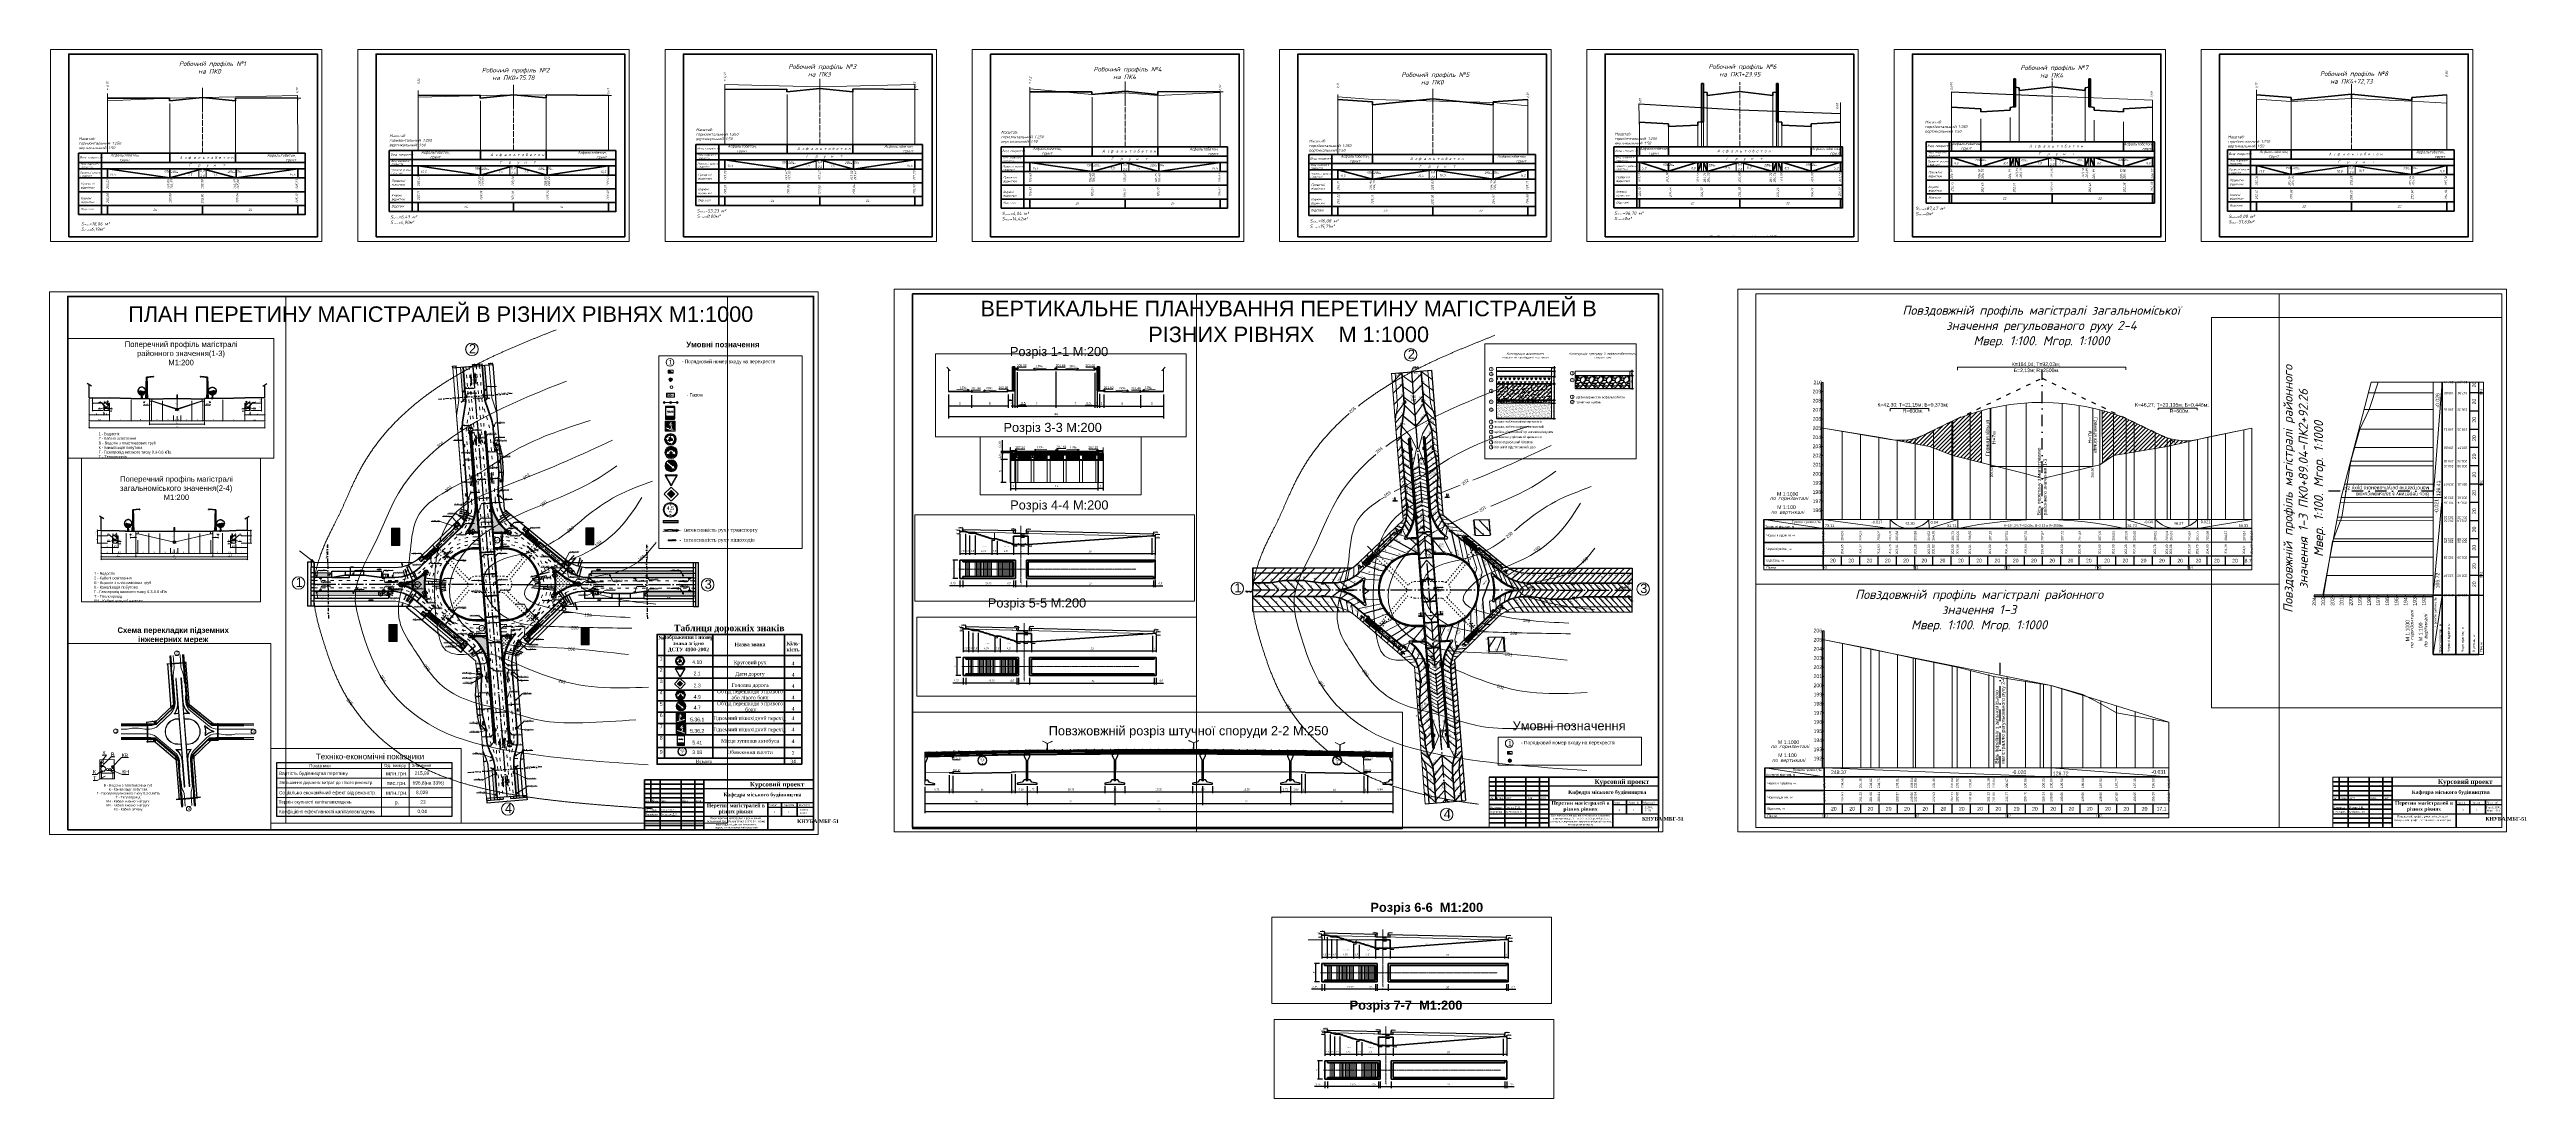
# Paper-space layout 'план' of a CAD drawing. Header units: millimetres. Extents: x 0 to 2710, y -289 to 859.
# The model-space entities are those that its viewports show. They can reach past a viewport. Long polylines and large blocks are cut down to what shows.
import ezdxf

# ---------------------------------------------------------------- set-up
doc = ezdxf.new("R2010")
doc.units = ezdxf.units.MM
for name, pattern in [('ACAD_ISO03W100', [30, 12, -18]), ('ACAD_ISO04W100', [30, 24, -3, 0, -3]), ('DASHDOT', [25.4, 12.7, -6.35, 0, -6.35])]:
    doc.linetypes.add(name, pattern=pattern)
doc.layers.get('0').update_dxf_attribs({"lineweight": 15})
for name, color, linetype, lineweight in [('0_Ном._пера__5', 5, 'Continuous', 18), ('0_Ном._пера__7', 7, 'Continuous', 18), ('1 Відмітки', 7, 'Continuous', 25), ('2 Позначення', 80, 'Continuous', 20), ('fund', 84, 'Continuous', 50), ('rozm', 94, 'Continuous', 15), ('вертикалка', 6, 'Continuous', 15), ('Горизонталі', 7, 'Continuous', 18), ('Дор. Розм.', 7, 'Continuous', 50), ('дорога', 126, 'Continuous', 25), ('Линия 0.2', 220, 'Continuous', 20), ('Линия 0.3', 160, 'Continuous', 30), ('Линия 0.5', 26, 'Continuous', 50), ('поздовжній профіль', 250, 'Continuous', 15), ('Позначки Наталії Симочко_Ном._пера__1', 1, 'Continuous', 18), ('Позначки Наталії Симочко_Ном._пера__7', 7, 'Continuous', 18), ('поперечник', 250, 'Continuous', 15), ('Размер', 94, 'Continuous', 15), ('Текст', 7, 'Continuous', 15), ('товста', 7, 'Continuous', 70), ('Червоні лінії', 10, 'Continuous', 40), ('Інж. мережі', 205, 'Continuous', 18)]:
    doc.layers.add(name, color=color, linetype=linetype, lineweight=lineweight)
for name, color, linetype in [('1 Вісь', 90, 'Continuous'), ('1-3-C-ROAD-PROF-VIEW', 7, 'Continuous'), ('C-ROAD-PROF', 92, 'Continuous'), ('C-ROAD-PROF-BAND', 9, 'Continuous'), ('C-ROAD-PROF-GRID', 150, 'Continuous'), ('C-ROAD-PROF-LABEL', 7, 'Continuous'), ('rozmiry', 182, 'Continuous'), ('zelen', 7, 'Continuous'), ('Вісь', 170, 'ACAD_ISO04W100'), ('Дорожні знаки', 7, 'Continuous'), ('Осі', 164, 'Continuous'), ('Позначки Наталії Симочко', 7, 'Continuous'), ('поперечніе для 12м', 7, 'Continuous'), ('розрізи', 7, 'Continuous'), ('Трава', 80, 'Continuous'), ('ІСНУЮЧА', 80, 'Continuous')]:
    doc.layers.add(name, color=color, linetype=linetype)
doc.layers.add('Озелення', color=7, linetype='Continuous', lineweight=15, true_color=0x2bad00)
doc.styles.add('Arial', font='arial.ttf')
doc.styles.add('GOST-2.304_Type-B_italic', font='GOST Common Italic.ttf')
doc.styles.get("Standard").update_dxf_attribs({"font": 'arial.ttf'})
doc.styles.add('style2', font='times.ttf')
doc.styles.add('Аннотативный', font='arial.ttf')
doc.styles.add('Креслярський', font='isocpeui.ttf')
doc.styles.add('профили', font='isocpeui.ttf')
doc.styles.add('СГЕНЕРИР_СТИЛЬ_1', font='arial.ttf')
doc.styles.add('СПДС', font='isocpeui.ttf')
doc.styles.add('стиль1', font='isocpeui.ttf')
doc.dimstyles.new('3 Cтил Макс', dxfattribs={"dimtxt": 1, "dimasz": 0.3, "dimexe": 1.25, "dimexo": 0.625, "dimgap": 0.3, "dimtad": 1, "dimtxsty": 'стиль1', "dimblk": 'ARCHTICK', "dimcen": 2.5, "dimadec": 0, "dimazin": 0, "dimtfac": 1, "dimtmove": 0, "dimatfit": 3, "dimldrblk": 'DATUMFILLED', "dimfxl": 1, "dimarcsym": 0})
doc.dimstyles.new('Копия ISO-25', dxfattribs={"dimtxt": 3, "dimasz": 2, "dimexe": 2.5, "dimexo": 0.625, "dimtad": 1, "dimlfac": 0.5, "dimzin": 12, "dimdsep": 46, "dimtxsty": 'Standard', "dimblk": 'OBLIQUE', "dimcen": 0, "dimdle": 2.5, "dimadec": 0, "dimazin": 0, "dimtfac": 1, "dimtmove": 1, "dimatfit": 3, "dimfxl": 1, "dimarcsym": 0})
doc.dimstyles.new('М-100', dxfattribs={"dimscale": 100, "dimtxt": 4, "dimasz": 2.5, "dimexe": 1.25, "dimexo": 3, "dimtad": 1, "dimlfac": 0.001, "dimtxsty": 'Standard', "dimblk": 'OBLIQUE', "dimcen": 2.5, "dimadec": 0, "dimazin": 0, "dimtfac": 1, "dimtmove": 0, "dimatfit": 3, "dimldrblk": 'OBLIQUE', "dimfxl": 1.25, "dimlwd": -1, "dimlwe": -1, "dimarcsym": 0})
doc.dimstyles.new('Переход', dxfattribs={"dimscale": 0.1, "dimtxt": 11, "dimasz": 4, "dimexe": 1.25, "dimexo": 0.625, "dimgap": 0.9, "dimtad": 1, "dimtxsty": 'Standard', "dimblk": 'ARCHTICK', "dimcen": 2.5, "dimadec": 0, "dimazin": 0, "dimtfac": 1, "dimtmove": 0, "dimatfit": 3, "dimldrblk": 'ARCHTICK', "dimfxl": 1, "dimarcsym": 0})
pattern_1 = [(45, (4153.74322, 6351.9367), (-0.1122532015, 0.1122532015), [])]
pattern_2 = [(45, (8174.66913, 2941.56082), (-0.1122532015, 0.1122532015), [])]

# ---------------------------------------------------------------- blocks, each defined once
blk = doc.blocks.new('2-4')
h = blk.add_hatch(color=1)
edge = h.paths.add_edge_path(flags=16)
edge.add_line((-3.24, 6.63), (-0.09, 1.18))
edge.add_arc((0, 1.23), 0.1, 210, 330)
edge.add_line((0.09, 1.18), (3.24, 6.63))
edge.add_arc((3.15, 6.68), 0.1, 330, 450)
edge.add_line((3.15, 6.78), (-3.15, 6.78))
edge.add_arc((-3.15, 6.68), 0.1, 450, 570)
edge = h.paths.add_edge_path()
edge.add_arc((0, 0.64), 0.25, 210, 330)
edge.add_line((0.22, 0.51), (3.88, 6.85))
edge.add_arc((3.66, 6.98), 0.25, 330, 450)
edge.add_line((3.66, 7.23), (-3.66, 7.23))
edge.add_arc((-3.66, 6.98), 0.25, 450, 570)
edge.add_line((-3.88, 6.85), (-0.22, 0.51))
at = {"color": 1}
for p, q in [((-4.21, 6.84), (-0.4, 0.23)), ((-3.88, 6.85), (-0.22, 0.51)), ((3.81, 7.53), (-3.81, 7.53)), ((-3.24, 6.63), (-0.09, 1.18)), ((0.22, 0.51), (3.88, 6.85)), ((0.4, 0.23), (4.21, 6.84))]:
    blk.add_line(p, q, dxfattribs=at)
for centre, start, end in [((-3.81, 7.07), 90, 210), ((0, 0.46), 210, 330), ((3.81, 7.07), 330, 90)]:
    blk.add_arc(centre, 0.461, start, end, dxfattribs=at)
blk = doc.blocks.new('4-2-3')
h = blk.add_hatch(color=5)
h.paths.add_polyline_path([(3.55, 3.27), (3.45, 3.27, 0.409993), (0.23, 0, 1), (6.77, 0, 0.409993)])
h.paths.add_polyline_path([(1.47, 0.66), (1.88, 0.25), (3.02, 1.39), (3.5, 0.91), (3.98, 1.39), (5.12, 0.25), (5.53, 0.66), (6, -1.11), (4.23, -0.64), (4.64, -0.23), (3.5, 0.91), (2.36, -0.23), (2.77, -0.64), (1.01, -1.11)], flags=16)
at = {"color": 5}
blk.add_circle((3.5, 0), 3.5, dxfattribs=at)
blk = doc.blocks.new('5-17-2')
h = blk.add_hatch(color=5)
h.paths.add_polyline_path([(0.2, 3, -0.414214), (0.4, 3.3), (6.5, 3.3, -0.414214), (6.7, 3), (6.7, -0.9), (5.4, -0.9), (5.4, -1.4), (4.2, -1.4), (4.2, -1.8), (3, -1.8), (3, -2.3), (1.6, -2.3), (1.6, -2.8), (0.2, -2.8)])
h.paths.add_polyline_path([(2.5, 2.4), (2.6, 2.2), (2.6, 2.2), (2.7, 2.1), (2.9, 2.2), (3, 2.3), (3.1, 2.3), (3.2, 2.5), (3.2, 2.6), (3.2, 2.7), (3.1, 2.8), (3.1, 2.8), (3, 2.9), (2.9, 2.9), (2.8, 2.8), (2.6, 2.7), (2.6, 2.5)], flags=16)
h.paths.add_polyline_path([(2.6, 1.9), (2.6, 1.9), (2.7, 0.5, -0.163851), (2.7, 0.3), (2.3, -0.3, 0.317132), (2.3, -0.7), (3, -1.6, 0.900401), (3.3, -1.4), (2.7, -0.6, -0.312757), (2.7, -0.5), (3.3, 0.4, 0.184538), (3.4, 0.6), (3.2, 1.6), (3.6, 1.4), (3.6, 1.3), (3.6, 1.3), (3.8, 0.5), (3.8, 0.5), (3.9, 0.4), (4, 0.4), (4, 0.4), (4.1, 0.5), (4.1, 0.5), (4.1, 0.6), (4.1, 0.6), (3.9, 1.6), (3.2, 2.2), (3.1, 2.2), (3.1, 2.2), (3, 2.2), (2.7, 1.9)], flags=16)
h.paths.add_polyline_path([(1.9, 0.9), (1.9, 0.8), (1.9, 0.7), (2, 0.6), (2, 0.6), (2.1, 0.6), (2.5, 1), (2.5, 1.4)], flags=16)
h.paths.add_polyline_path([(2.3, -0.9), (2, -2, 0.855356), (2.4, -2.1), (2.6, -1.4)], flags=16)
h.paths.add_polyline_path([(1.9, -2.8), (3.2, -2.8), (3.2, -2.3), (4.4, -2.3), (4.4, -1.9), (5.7, -1.9), (5.7, -1.4), (6.7, -1.4), (6.7, -3, -0.414214), (6.5, -3.3), (1.9, -3.3)])
at = {"color": 5}
for p, q in [((0, -3), (0, 3)), ((0.4, 3.5), (6.5, 3.5)), ((7, 3), (7, -3)), ((6.5, -3.5), (0.4, -3.5))]:
    blk.add_line(p, q, dxfattribs=at)
for centre, start, end in [((0.4, 3), 90, 180), ((6.5, 3), 0, 90), ((0.4, -3), 180, 270), ((6.5, -3), 270, 0)]:
    blk.add_arc(centre, 0.45, start, end, dxfattribs=at)
blk = doc.blocks.new('5-17-1')
h = blk.add_hatch(color=5)
h.paths.add_polyline_path([(6.74, 3.04, 0.414214), (6.53, 3.25), (0.45, 3.25, 0.414214), (0.24, 3.04), (0.24, -0.93), (1.55, -0.93), (1.55, -1.37), (2.79, -1.37), (2.79, -1.84), (4.02, -1.84), (4.02, -2.33), (5.35, -2.33), (5.35, -2.78), (6.74, -2.78)])
h.paths.add_polyline_path([(4.43, 2.36), (4.4, 2.23), (4.34, 2.16), (4.26, 2.14), (4.12, 2.2), (3.93, 2.28), (3.87, 2.34), (3.8, 2.49), (3.8, 2.59), (3.8, 2.66), (3.85, 2.75), (3.89, 2.81), (3.99, 2.85), (4.1, 2.86), (4.23, 2.82), (4.38, 2.66), (4.43, 2.54)], flags=16)
h.paths.add_polyline_path([(4.34, 1.91), (4.35, 1.86), (4.27, 0.46, 0.163851), (4.32, 0.27), (4.71, -0.32, -0.317132), (4.71, -0.72), (4.03, -1.64, -0.900401), (3.64, -1.44), (4.26, -0.58, 0.312757), (4.26, -0.46), (3.66, 0.43, -0.184538), (3.61, 0.64), (3.75, 1.64), (3.41, 1.37), (3.37, 1.33), (3.36, 1.29), (3.16, 0.53), (3.13, 0.49), (3.07, 0.45), (3.03, 0.44), (2.96, 0.45), (2.91, 0.48), (2.88, 0.52), (2.87, 0.56), (2.87, 0.63), (3.11, 1.57), (3.82, 2.17), (3.86, 2.19), (3.9, 2.19), (3.95, 2.18), (4.31, 1.95)], flags=16)
h.paths.add_polyline_path([(5.07, 0.86), (5.09, 0.78), (5.07, 0.7), (5.01, 0.63), (4.93, 0.61), (4.85, 0.63), (4.44, 0.99), (4.45, 1.39)], flags=16)
h.paths.add_polyline_path([(4.73, -0.92), (4.98, -2, -0.855356), (4.55, -2.07), (4.38, -1.42)], flags=16)
h.paths.add_polyline_path([(5.13, -2.79), (3.8, -2.79), (3.8, -2.32), (2.56, -2.32), (2.56, -1.85), (1.31, -1.85), (1.31, -1.39), (0.24, -1.39), (0.24, -3.04, 0.414214), (0.45, -3.25), (5.12, -3.25)])
at = {"color": 5}
for p, q in [((0, 3.04), (0, -3.04)), ((6.53, 3.49), (0.45, 3.49)), ((6.98, -3.04), (6.98, 3.04)), ((0.45, -3.49), (6.53, -3.49))]:
    blk.add_line(p, q, dxfattribs=at)
for centre, start, end in [((0.45, 3.04), 90, 180), ((6.53, 3.04), 0, 90), ((0.45, -3.04), 180, 270), ((6.53, -3.04), 270, 0)]:
    blk.add_arc(centre, 0.45, start, end, dxfattribs=at)
blk = doc.blocks.new('5-12')
h = blk.add_hatch(color=5)
h.paths.add_polyline_path([(0.5, 4.89, 0.414214), (0.25, 4.64), (0.25, -4.64, 0.414214), (0.5, -4.89), (6.5, -4.89, 0.414214), (6.75, -4.64), (6.75, 4.64, 0.414214), (6.5, 4.89)])
h.paths.add_polyline_path([(6.04, 3.61, -0.414214), (6.34, 3.31), (6.34, -1.78, -0.414214), (6.04, -2.08), (0.96, -2.08, -0.414214), (0.66, -1.78), (0.66, 3.31, -0.414214), (0.96, 3.61)], flags=16)
h = blk.add_hatch(color=7)
edge = h.paths.add_edge_path()
edge.add_arc((5.71, 1.18), 0.2, 0, 31.08905)
edge.add_line((5.88, 1.28), (5.51, 1.9))
edge.add_arc((5.34, 1.79), 0.2, 31.08905, 90)
edge.add_line((5.34, 1.99), (1.7, 1.99))
edge.add_arc((1.7, 1.69), 0.3, 90, 146.69483)
edge.add_line((1.45, 1.86), (1.14, 1.39))
edge.add_arc((1.39, 1.23), 0.3, 146.69483, 180)
edge.add_line((1.09, 1.23), (1.09, 0.31))
edge.add_arc((1.29, 0.31), 0.2, 180, 270)
edge.add_line((1.29, 0.11), (1.43, 0.11))
edge.add_arc((1.97, 0.11), 0.536, 0, 180, ccw=False)
edge.add_line((2.5, 0.11), (4.28, 0.11))
edge.add_arc((4.81, 0.11), 0.536, 0, 180, ccw=False)
edge.add_line((5.35, 0.11), (5.71, 0.11))
edge.add_arc((5.71, 0.31), 0.2, 270, 360)
edge.add_line((5.91, 0.31), (5.91, 1.18))
edge = h.paths.add_edge_path(flags=16)
edge.add_arc((5.26, 1.7), 0.1, 0, 90)
edge.add_line((5.26, 1.8), (4.57, 1.8))
edge.add_arc((4.57, 1.7), 0.1, 90, 180)
edge.add_line((4.47, 1.7), (4.47, 1.33))
edge.add_arc((4.57, 1.33), 0.1, 180, 270)
edge.add_line((4.57, 1.23), (5.44, 1.23))
edge.add_arc((5.44, 1.33), 0.1, 270, 360)
edge.add_line((5.54, 1.33), (5.36, 1.7))
edge = h.paths.add_edge_path(flags=16)
edge.add_arc((4.2, 1.33), 0.1, 270, 360)
edge.add_line((4.3, 1.33), (4.3, 1.7))
edge.add_arc((4.2, 1.7), 0.1, 0, 90)
edge.add_line((4.2, 1.8), (3.51, 1.8))
edge.add_arc((3.51, 1.7), 0.1, 90, 180)
edge.add_line((3.41, 1.7), (3.41, 1.33))
edge.add_arc((3.51, 1.33), 0.1, 180, 270)
edge.add_line((3.51, 1.23), (4.2, 1.23))
edge = h.paths.add_edge_path(flags=16)
edge.add_arc((3.09, 1.7), 0.1, 0, 90)
edge.add_line((3.09, 1.8), (2.4, 1.8))
edge.add_arc((2.4, 1.7), 0.1, 90, 180)
edge.add_line((2.3, 1.7), (2.3, 1.33))
edge.add_arc((2.4, 1.33), 0.1, 180, 270)
edge.add_line((2.4, 1.23), (3.09, 1.23))
edge.add_arc((3.09, 1.33), 0.1, 270, 360)
edge.add_line((3.19, 1.33), (3.19, 1.7))
edge = h.paths.add_edge_path(flags=16)
edge.add_arc((1.96, 1.33), 0.1, 270, 360)
edge.add_line((2.06, 1.33), (2.06, 1.7))
edge.add_arc((1.96, 1.7), 0.1, 0, 90)
edge.add_line((1.96, 1.8), (1.66, 1.8))
edge.add_arc((1.66, 1.7), 0.1, 90, 146.69483)
edge.add_line((1.58, 1.76), (1.33, 1.38))
edge.add_arc((1.42, 1.33), 0.1, 146.69483, 270)
edge.add_line((1.42, 1.23), (1.96, 1.23))
h = blk.add_hatch(color=7)
h.paths.add_polyline_path([(2.4, 0.11, 1), (1.54, 0.11, 1)])
h.paths.add_polyline_path([(1.74, 0.11, -1), (2.2, 0.11, -1)], flags=16)
h = blk.add_hatch(color=7)
h.paths.add_polyline_path([(5.24, 0.11, 1), (4.38, 0.11, 1)])
h.paths.add_polyline_path([(4.59, 0.11, -1), (5.04, 0.11, -1)], flags=16)
at = {"color": 5}
for p, q in [((0, 4.64), (0, -4.64)), ((6.5, 5.14), (0.5, 5.14)), ((7, -4.64), (7, 4.64)), ((0.5, -5.14), (6.5, -5.14))]:
    blk.add_line(p, q, dxfattribs=at)
for centre, start, end in [((0.5, 4.64), 90, 180), ((6.5, 4.64), 0, 90), ((0.5, -4.64), 180, 270), ((6.5, -4.64), 270, 0)]:
    blk.add_arc(centre, 0.5, start, end, dxfattribs=at)
blk = doc.blocks.new('3-13')
h = blk.add_hatch(color=1)
edge = h.paths.add_edge_path(flags=16)
edge.add_arc((3.5, 0), 2.8, 0, 360)
edge = h.paths.add_edge_path()
edge.add_arc((3.5, 0), 3.27, 0, 360)
blk.add_hatch(color=7).paths.add_polyline_path([(3.13, -0.77), (3.49, -1.37), (3.83, -0.77), (3.95, -1.54), (4.11, -1.54), (3.92, -0.57), (3.77, -0.57), (3.48, -1.07), (3.18, -0.57), (3.02, -0.57), (2.86, -1.54), (3.02, -1.54)])
at = {"color": 1}
blk.add_circle((3.5, 0), 3.5, dxfattribs=at)
at = {"color": 7}
for points in [[(2.89, 2.6), (4.17, 2.6), (3.5, 1.92)], [(2.89, -2.6), (4.17, -2.6), (3.5, -1.92)]]:
    blk.add_solid(points, dxfattribs=at)
at = {"insert": (1.72, 1.68), "char_height": 1.8, "attachment_point": 1}
blk.add_mtext_dynamic_manual_height_columns('4,5', width=3.8991, gutter_width=12.5, heights=[0], dxfattribs=at)
blk = doc.blocks.new('4-3')
h = blk.add_hatch(color=5)
h.paths.add_polyline_path([(0.23, 0, 1), (6.77, 0, 1)])
h.paths.add_polyline_path([(2.02, 1.63), (2.14, 1.73), (2.25, 1.81), (2.38, 1.89), (2.55, 1.98), (2.69, 2.04), (2.81, 2.08), (2.92, 2.12), (3.06, 2.15), (3.14, 2.16), (3.25, 1.51), (3.13, 1.49), (2.96, 1.44), (2.82, 1.38), (2.69, 1.31), (2.6, 1.25), (2.51, 1.19), (2.4, 1.08), (2.3, 0.98), (2.22, 0.87), (2.18, 0.81), (2.68, 0.81), (1.75, -0.77), (0.79, 0.82), (1.48, 0.8), (1.52, 0.97), (1.59, 1.1), (1.68, 1.24), (1.8, 1.4), (1.92, 1.53)], flags=16)
h.paths.add_polyline_path([(3.49, 2.06), (5.4, 2.06), (5.1, 1.47), (5.2, 1.35), (5.32, 1.19), (5.44, 0.99), (5.55, 0.74), (5.61, 0.53), (5.65, 0.32), (5.67, 0.16), (5.68, -0.06), (5.65, -0.3), (5.6, -0.57), (5.54, -0.76), (5.52, -0.79), (4.91, -0.56), (4.96, -0.4), (5, -0.24), (5.01, -0.08), (5.01, 0.02), (5.01, 0.14), (4.99, 0.28), (4.97, 0.38), (4.91, 0.54), (4.86, 0.66), (4.82, 0.75), (4.78, 0.81), (4.53, 0.3)], flags=16)
h.paths.add_polyline_path([(2.21, -0.86), (2.31, -1), (2.49, -1.19), (2.68, -1.32), (2.95, -1.45), (3.21, -1.52), (3.34, -1.54), (3.56, -1.54), (3.57, -1.52), (3.31, -1.06), (5.23, -1.03), (4.27, -2.79), (3.91, -2.16), (3.74, -2.19), (3.37, -2.2), (3.11, -2.18), (2.75, -2.08), (2.54, -1.99), (2.3, -1.86), (2.1, -1.71), (1.89, -1.54), (1.77, -1.39), (1.65, -1.24)], flags=16)
at = {"color": 5}
blk.add_circle((3.5, 0), 3.5, dxfattribs=at)
blk = doc.blocks.new('4-2-1')
blk.add_hatch(color=5).paths.add_polyline_path([(1.41, 2.56), (4.46, -0.48), (4.87, -0.07), (5.33, -1.84), (3.57, -1.37), (3.98, -0.96), (0.93, 2.08, 19.482096)])
at = {"color": 5}
blk.add_circle((3.5, 0), 3.5, dxfattribs=at)
blk = doc.blocks.new('столб')
at = {"layer": 'поздовжній профіль', "color": 160}
for points in [[(-500, 0, 0, 0, 0), (-1000, 0, 350, 0, 0), (-1700, 0, 0, 0, 0)], [(500, 0, 0, 0, 0), (1000, 0, 350, 0, 0), (1700, 0, 0, 0, 0)]]:
    blk.add_lwpolyline(points, format="xyseb", dxfattribs=at)
blk.add_circle((0, 0), 500, dxfattribs=at)
blk = doc.blocks.new('_Oblique')
at = {"color": 0, "linetype": 'ByBlock', "lineweight": -2}
blk.add_line((-0.5, -0.5), (0.5, 0.5), dxfattribs=at)
blk = doc.blocks.new('*D308')
at = {"color": 0, "lineweight": -2, "transparency": 16777216}
for p, q in [((583.6, -43.16), (591.92, -43.16)), ((589.42, -40.66), (589.42, -57.66)), ((583.6, -55.16), (591.92, -55.16))]:
    blk.add_line(p, q, dxfattribs=at)
at = {"layer": 'Defpoints', "color": 0, "transparency": 16777216}
for p in [(582.97, -43.16), (582.97, -55.16), (589.42, -55.16)]:
    blk.add_point(p, dxfattribs=at)
at = {"color": 0, "lineweight": -2, "transparency": 16777216, "xscale": 2, "yscale": 2, "zscale": 2}
for p, rotation in [((589.42, -43.16), 90), ((589.42, -55.16), 270)]:
    blk.add_blockref('_Oblique', p, dxfattribs=dict(at, rotation=rotation))
at = {"color": 0, "transparency": 16777216, "insert": (587.26, -49.16), "char_height": 3, "attachment_point": 5, "rotation": 90}
blk.add_mtext('60', dxfattribs=at)
blk = doc.blocks.new('*D309')
at = {"color": 0, "lineweight": -2, "transparency": 16777216}
for p, q in [((583.6, -35.17), (591.92, -35.17)), ((589.42, -45.66), (589.42, -32.67)), ((583.6, -43.16), (591.92, -43.16))]:
    blk.add_line(p, q, dxfattribs=at)
at = {"layer": 'Defpoints', "color": 0, "transparency": 16777216}
for p in [(582.97, -35.17), (589.42, -35.17), (582.97, -43.16)]:
    blk.add_point(p, dxfattribs=at)
at = {"color": 0, "lineweight": -2, "transparency": 16777216, "xscale": 2, "yscale": 2, "zscale": 2}
for p, rotation in [((589.42, -35.17), 90), ((589.42, -43.16), 270)]:
    blk.add_blockref('_Oblique', p, dxfattribs=dict(at, rotation=rotation))
at = {"color": 0, "transparency": 16777216, "insert": (587.26, -39.17), "char_height": 3, "attachment_point": 5, "rotation": 90}
blk.add_mtext('50', dxfattribs=at)
blk = doc.blocks.new('*D310')
at = {"color": 0, "lineweight": -2, "transparency": 16777216}
for p, q in [((589.24, -73.66), (589.24, -52.66)), ((583.6, -55.16), (591.74, -55.16)), ((583.6, -71.16), (591.74, -71.16))]:
    blk.add_line(p, q, dxfattribs=at)
at = {"layer": 'Defpoints', "color": 0, "transparency": 16777216}
for p in [(582.97, -55.16), (589.24, -55.16), (582.97, -71.16)]:
    blk.add_point(p, dxfattribs=at)
at = {"color": 0, "lineweight": -2, "transparency": 16777216, "xscale": 2, "yscale": 2, "zscale": 2}
for p, rotation in [((589.24, -55.16), 90), ((589.24, -71.16), 270)]:
    blk.add_blockref('_Oblique', p, dxfattribs=dict(at, rotation=rotation))
at = {"color": 0, "transparency": 16777216, "insert": (587.08, -63.16), "char_height": 3, "attachment_point": 5, "rotation": 90}
blk.add_mtext('80', dxfattribs=at)
blk = doc.blocks.new('*D311')
at = {"color": 0, "lineweight": -2, "transparency": 16777216}
for p, q in [((583.6, -107.16), (591.74, -107.16)), ((589.24, -115.78), (589.24, -104.66)), ((583.6, -113.28), (591.74, -113.28))]:
    blk.add_line(p, q, dxfattribs=at)
at = {"layer": 'Defpoints', "color": 0, "transparency": 16777216}
for p in [(582.97, -107.16), (589.24, -107.16), (582.97, -113.28)]:
    blk.add_point(p, dxfattribs=at)
at = {"color": 0, "lineweight": -2, "transparency": 16777216, "xscale": 2, "yscale": 2, "zscale": 2}
for p, rotation in [((589.24, -107.16), 90), ((589.24, -113.28), 270)]:
    blk.add_blockref('_Oblique', p, dxfattribs=dict(at, rotation=rotation))
at = {"color": 0, "transparency": 16777216, "insert": (587.08, -110.22), "char_height": 3, "attachment_point": 5, "rotation": 90}
blk.add_mtext('30', dxfattribs=at)
blk = doc.blocks.new('*D307')
at = {"color": 0, "lineweight": -2, "transparency": 16777216}
for p, q in [((589.24, -68.66), (589.24, -109.66)), ((588.62, -71.16), (586.74, -71.16)), ((588.62, -107.16), (586.74, -107.16))]:
    blk.add_line(p, q, dxfattribs=at)
at = {"layer": 'Defpoints', "color": 0, "transparency": 16777216}
for p in [(589.24, -71.16), (589.24, -107.16), (589.24, -107.16)]:
    blk.add_point(p, dxfattribs=at)
at = {"color": 0, "lineweight": -2, "transparency": 16777216, "xscale": 2, "yscale": 2, "zscale": 2}
for p, rotation in [((589.24, -71.16), 90), ((589.24, -107.16), 270)]:
    blk.add_blockref('_Oblique', p, dxfattribs=dict(at, rotation=rotation))
at = {"color": 0, "transparency": 16777216, "insert": (587.08, -89.16), "char_height": 3, "attachment_point": 5, "rotation": 90}
blk.add_mtext('180', dxfattribs=at)
blk = doc.blocks.new('*D312')
at = {"color": 0, "lineweight": -2, "transparency": 16777216}
for p, q in [((755.51, -43.16), (762.4, -43.16)), ((759.9, -55.66), (759.9, -40.66)), ((755.51, -53.16), (762.4, -53.16))]:
    blk.add_line(p, q, dxfattribs=at)
at = {"layer": 'Defpoints', "color": 0, "lineweight": 20, "transparency": 16777216}
for p in [(754.88, -43.16), (759.9, -43.16), (754.88, -53.16)]:
    blk.add_point(p, dxfattribs=at)
at = {"color": 0, "lineweight": -2, "transparency": 16777216, "xscale": 2, "yscale": 2, "zscale": 2}
for p, rotation in [((759.9, -43.16), 90), ((759.9, -53.16), 270)]:
    blk.add_blockref('_Oblique', p, dxfattribs=dict(at, rotation=rotation))
at = {"color": 0, "transparency": 16777216, "insert": (757.74, -48.16), "char_height": 3, "attachment_point": 5, "rotation": 90}
blk.add_mtext('50', dxfattribs=at)
blk = doc.blocks.new('*D313')
at = {"color": 0, "lineweight": -2, "transparency": 16777216}
for p, q in [((755.51, -53.16), (762.4, -53.16)), ((759.9, -50.66), (759.9, -83.66)), ((755.51, -81.16), (762.4, -81.16))]:
    blk.add_line(p, q, dxfattribs=at)
at = {"layer": 'Defpoints', "color": 0, "lineweight": 20, "transparency": 16777216}
for p in [(754.88, -53.16), (754.88, -81.16), (759.9, -81.16)]:
    blk.add_point(p, dxfattribs=at)
at = {"color": 0, "lineweight": -2, "transparency": 16777216, "xscale": 2, "yscale": 2, "zscale": 2}
for p, rotation in [((759.9, -53.16), 90), ((759.9, -81.16), 270)]:
    blk.add_blockref('_Oblique', p, dxfattribs=dict(at, rotation=rotation))
at = {"color": 0, "transparency": 16777216, "insert": (757.74, -67.16), "char_height": 3, "attachment_point": 5, "rotation": 90}
blk.add_mtext('140', dxfattribs=at)
blk = doc.blocks.new('*D314')
at = {"color": 0, "lineweight": -2, "transparency": 16777216}
for p, q in [((583.6, -113.28), (591.74, -113.28)), ((589.24, -149.28), (589.24, -110.78)), ((583.6, -146.78), (591.74, -146.78))]:
    blk.add_line(p, q, dxfattribs=at)
at = {"layer": 'Defpoints', "color": 0, "transparency": 16777216}
for p in [(582.97, -113.28), (589.24, -113.28), (582.97, -146.78)]:
    blk.add_point(p, dxfattribs=at)
at = {"color": 0, "lineweight": -2, "transparency": 16777216, "xscale": 2, "yscale": 2, "zscale": 2}
for p, rotation in [((589.24, -113.28), 90), ((589.24, -146.78), 270)]:
    blk.add_blockref('_Oblique', p, dxfattribs=dict(at, rotation=rotation))
at = {"color": 0, "transparency": 16777216, "insert": (587.08, -130.03), "char_height": 3, "attachment_point": 5, "rotation": 90}
blk.add_mtext('200', dxfattribs=at)
blk = doc.blocks.new('sdfahgas')
h = blk.add_hatch(color=7)
edge = h.paths.add_edge_path(flags=16)
edge.add_line((6.6, 6.6), (0.2, 13.1))
edge.add_arc((0, 12.9), 0.223, 45, 135)
edge.add_line((-0.2, 13.1), (-6.6, 6.6))
edge.add_arc((-6.5, 6.5), 0.223, 135, 225)
edge.add_line((-6.6, 6.3), (-0.2, -0.2))
edge.add_arc((0, 0), 0.223, 225, 315)
edge.add_line((0.2, -0.2), (6.6, 6.3))
edge.add_arc((6.5, 6.5), 0.223, -45, 45)
edge = h.paths.add_edge_path()
edge.add_line((-0.3, 13.2), (-6.7, 6.7))
edge.add_arc((-6.5, 6.5), 0.393, 135, 225)
edge.add_line((-6.7, 6.2), (-0.3, -0.3))
edge.add_arc((0, 0), 0.393, 225, 315)
edge.add_line((0.3, -0.3), (6.7, 6.2))
edge.add_arc((6.5, 6.5), 0.393, -45, 45)
edge.add_line((6.7, 6.7), (0.3, 13.2))
edge.add_arc((0, 12.9), 0.393, 45, 135)
h = blk.add_hatch(color=7)
edge = h.paths.add_edge_path(flags=16)
edge.add_line((-0.2, 10.5), (-4.1, 6.6))
edge.add_arc((-3.9, 6.5), 0.217, 135, 225)
edge.add_line((-4.1, 6.3), (-0.2, 2.4))
edge.add_arc((0, 2.5), 0.217, 225, 315)
edge.add_line((0.2, 2.4), (4.1, 6.3))
edge.add_arc((3.9, 6.5), 0.217, -45, 45)
edge.add_line((4.1, 6.6), (0.2, 10.5))
edge.add_arc((0, 10.4), 0.217, 45, 135)
edge = h.paths.add_edge_path()
edge.add_arc((-3.9, 6.5), 0.375, 135, 225)
edge.add_line((-4.2, 6.2), (-0.3, 2.2))
edge.add_arc((0, 2.5), 0.375, 225, 315)
edge.add_line((0.3, 2.2), (4.2, 6.2))
edge.add_arc((3.9, 6.5), 0.375, -45, 45)
edge.add_line((4.2, 6.7), (0.3, 10.7))
edge.add_arc((0, 10.4), 0.375, 45, 135)
edge.add_line((-0.3, 10.7), (-4.2, 6.7))
blk.add_hatch(color=2).paths.add_polyline_path([(-4.1, 6.7), (-0.2, 10.6), (0, 10.6), (0.1, 10.6), (0.2, 10.5), (4.1, 6.6), (4.1, 6.5), (4.1, 6.4), (4, 6.2), (0.1, 2.3), (0, 2.3), (-0.1, 2.3), (-0.2, 2.4), (-4.2, 6.3), (-4.2, 6.4), (-4.2, 6.6)])
at = {"color": 7}
for p, q in [((-0.5, 13.4), (-6.9, 6.9)), ((6.9, 6.9), (0.5, 13.4)), ((-6.9, 6), (-0.5, -0.5)), ((0.5, -0.5), (6.9, 6))]:
    blk.add_line(p, q, dxfattribs=at)
for centre, start, end in [((0, 12.9), 45, 135), ((-6.5, 6.5), 135, 225), ((6.5, 6.5), 315, 45), ((0, 0), 225, 315)]:
    blk.add_arc(centre, 0.675, start, end, dxfattribs=at)
blk = doc.blocks.new('*D1140')
at = {"layer": 'Defpoints', "color": 0, "ltscale": 1000, "transparency": 16777216}
for p in [(48090, 17397), (50770, 17497), (48090, 11710)]:
    blk.add_point(p, dxfattribs=at)
at = {"layer": 'Размер', "color": 0, "ltscale": 1000, "transparency": 16777216}
for p, q in [((48090, 17097), (48090, 11585)), ((50770, 17197), (50770, 11585)), ((50770, 11710), (48090, 11710))]:
    blk.add_line(p, q, dxfattribs=at)
at = {"layer": 'Размер', "color": 0, "ltscale": 1000, "transparency": 16777216, "xscale": 250, "yscale": 250, "zscale": 250, "rotation": 180}
blk.add_blockref('_Oblique', (48090, 11710), dxfattribs=at)
at = {"layer": 'Размер', "color": 0, "ltscale": 1000, "transparency": 16777216, "xscale": 250, "yscale": 250, "zscale": 250}
blk.add_blockref('_Oblique', (50770, 11710), dxfattribs=at)
at = {"layer": 'Размер', "color": 0, "ltscale": 1000, "transparency": 16777216, "insert": (49430, 11977), "char_height": 400, "attachment_point": 5}
blk.add_mtext('3', dxfattribs=at)
blk = doc.blocks.new('*D1141')
at = {"layer": 'Defpoints', "color": 0, "ltscale": 1000, "transparency": 16777216}
for p in [(41596, 17460), (38599, 13466), (38599, 11710)]:
    blk.add_point(p, dxfattribs=at)
at = {"layer": 'Размер', "color": 0, "ltscale": 1000, "transparency": 16777216}
for p, q in [((41596, 17160), (41596, 11585)), ((38599, 13166), (38599, 11585)), ((41596, 11710), (38599, 11710))]:
    blk.add_line(p, q, dxfattribs=at)
at = {"layer": 'Размер', "color": 0, "ltscale": 1000, "transparency": 16777216, "xscale": 250, "yscale": 250, "zscale": 250, "rotation": 180}
blk.add_blockref('_Oblique', (38599, 11710), dxfattribs=at)
at = {"layer": 'Размер', "color": 0, "ltscale": 1000, "transparency": 16777216, "xscale": 250, "yscale": 250, "zscale": 250}
blk.add_blockref('_Oblique', (41596, 11710), dxfattribs=at)
at = {"layer": 'Размер', "color": 0, "ltscale": 1000, "transparency": 16777216, "insert": (40097, 11977), "char_height": 400, "attachment_point": 5}
blk.add_mtext('3', dxfattribs=at)
blk = doc.blocks.new('*D1142')
at = {"layer": 'Defpoints', "color": 0, "ltscale": 1000, "transparency": 16777216}
for p in [(37600, 13041), (37600, 11710), (38599, 13466)]:
    blk.add_point(p, dxfattribs=at)
at = {"layer": 'Размер', "color": 0, "ltscale": 1000, "transparency": 16777216}
for p, q in [((37600, 12741), (37600, 11585)), ((38599, 11710), (37600, 11710)), ((38599, 13166), (38599, 11585))]:
    blk.add_line(p, q, dxfattribs=at)
at = {"layer": 'Размер', "color": 0, "ltscale": 1000, "transparency": 16777216, "xscale": 250, "yscale": 250, "zscale": 250, "rotation": 180}
blk.add_blockref('_Oblique', (37600, 11710), dxfattribs=at)
at = {"layer": 'Размер', "color": 0, "ltscale": 1000, "transparency": 16777216, "xscale": 250, "yscale": 250, "zscale": 250}
blk.add_blockref('_Oblique', (38599, 11710), dxfattribs=at)
at = {"layer": 'Размер', "color": 0, "ltscale": 1000, "transparency": 16777216, "insert": (38100, 11973), "char_height": 400, "attachment_point": 5}
blk.add_mtext('1', dxfattribs=at)
blk = doc.blocks.new('*D1143')
at = {"layer": 'Defpoints', "color": 0, "ltscale": 1000, "transparency": 16777216}
for p in [(50770, 17497), (54471, 13963), (54471, 11710)]:
    blk.add_point(p, dxfattribs=at)
at = {"layer": 'Размер', "color": 0, "ltscale": 1000, "transparency": 16777216}
for p, q in [((50770, 17197), (50770, 11585)), ((50770, 11710), (54471, 11710)), ((54471, 13663), (54471, 11585))]:
    blk.add_line(p, q, dxfattribs=at)
at = {"layer": 'Размер', "color": 0, "ltscale": 1000, "transparency": 16777216, "xscale": 250, "yscale": 250, "zscale": 250, "rotation": 180}
blk.add_blockref('_Oblique', (50770, 11710), dxfattribs=at)
at = {"layer": 'Размер', "color": 0, "ltscale": 1000, "transparency": 16777216, "xscale": 250, "yscale": 250, "zscale": 250}
blk.add_blockref('_Oblique', (54471, 11710), dxfattribs=at)
at = {"layer": 'Размер', "color": 0, "ltscale": 1000, "transparency": 16777216, "insert": (52620, 12012), "char_height": 400, "attachment_point": 5}
blk.add_mtext('4,5', dxfattribs=at)
blk = doc.blocks.new('*D1144')
at = {"layer": 'Defpoints', "color": 0, "ltscale": 1000, "transparency": 16777216}
for p in [(48090, 17647), (47590, 15617), (48090, 11710)]:
    blk.add_point(p, dxfattribs=at)
at = {"layer": 'Размер', "color": 0, "ltscale": 1000, "transparency": 16777216}
for p, q in [((48090, 17347), (48090, 11585)), ((47590, 15317), (47590, 11585)), ((47590, 11710), (48090, 11710))]:
    blk.add_line(p, q, dxfattribs=at)
at = {"layer": 'Размер', "color": 0, "ltscale": 1000, "transparency": 16777216, "xscale": 250, "yscale": 250, "zscale": 250, "rotation": 180}
blk.add_blockref('_Oblique', (47590, 11710), dxfattribs=at)
at = {"layer": 'Размер', "color": 0, "ltscale": 1000, "transparency": 16777216, "xscale": 250, "yscale": 250, "zscale": 250}
blk.add_blockref('_Oblique', (48090, 11710), dxfattribs=at)
at = {"layer": 'Размер', "color": 0, "ltscale": 1000, "transparency": 16777216, "insert": (47840, 12013), "char_height": 400, "attachment_point": 5}
blk.add_mtext('0,5', dxfattribs=at)
blk = doc.blocks.new('*D1145')
at = {"layer": 'Defpoints', "color": 0, "ltscale": 1000, "transparency": 16777216}
for p in [(48090, 16497), (49590, 16497), (49590, 16019)]:
    blk.add_point(p, dxfattribs=at)
at = {"layer": 'Размер', "color": 0, "ltscale": 1000, "transparency": 16777216}
for p, q in [((48090, 16197), (48090, 15894)), ((48090, 16019), (49590, 16019)), ((49590, 16197), (49590, 15894))]:
    blk.add_line(p, q, dxfattribs=at)
at = {"layer": 'Размер', "color": 0, "ltscale": 1000, "transparency": 16777216, "xscale": 250, "yscale": 250, "zscale": 250, "rotation": 180}
blk.add_blockref('_Oblique', (48090, 16019), dxfattribs=at)
at = {"layer": 'Размер', "color": 0, "ltscale": 1000, "transparency": 16777216, "xscale": 250, "yscale": 250, "zscale": 250}
blk.add_blockref('_Oblique', (49590, 16019), dxfattribs=at)
at = {"layer": 'Размер', "color": 0, "ltscale": 1000, "transparency": 16777216, "insert": (48840, 16322), "char_height": 400, "attachment_point": 5}
blk.add_mtext('1,5', dxfattribs=at)
blk = doc.blocks.new('*D1146')
at = {"layer": 'Defpoints', "color": 0, "ltscale": 1000, "transparency": 16777216}
for p in [(37600, 17797), (37621, 17797), (37621, 14797)]:
    blk.add_point(p, dxfattribs=at)
at = {"layer": 'Размер', "color": 0, "ltscale": 1000, "transparency": 16777216}
for p, q in [((37321, 17797), (37475, 17797)), ((37600, 14797), (37600, 17797)), ((37321, 14797), (37475, 14797))]:
    blk.add_line(p, q, dxfattribs=at)
at = {"layer": 'Размер', "color": 0, "ltscale": 1000, "transparency": 16777216, "xscale": 250, "yscale": 250, "zscale": 250}
for p, rotation in [((37600, 17797), 90), ((37600, 14797), 270)]:
    blk.add_blockref('_Oblique', p, dxfattribs=dict(at, rotation=rotation))
at = {"layer": 'Размер', "color": 0, "ltscale": 1000, "transparency": 16777216, "insert": (37333, 16297), "char_height": 400, "attachment_point": 5, "rotation": 90}
blk.add_mtext('3', dxfattribs=at)
blk = doc.blocks.new('K15-1')
at = {"linetype": 'Continuous'}
for points in [[(1228.8, 2414.4), (1234.8, 2406), (1244.4, 2399.4), (1269, 2388), (1290.6, 2377.2), (1296, 2370.6), (1296, 2362.2), (1288.8, 2356.8), (1272, 2352), (1225.8, 2342.4), (1180.8, 2329.8), (1166.4, 2320.8), (1160.4, 2309.4), (1167, 2300.4), (1184.4, 2300.4), (1239, 2314.8), (1269, 2322.6), (1296.6, 2326.2), (1318.2, 2323.2), (1326, 2317.8), (1330.2, 2309.4), (1332.6, 2296.2), (1327.8, 2289), (1305, 2288.4), (1273.8, 2293.2), (1259.4, 2293.8), (1246.8, 2290.8), (1236.6, 2281.8), (1228.2, 2266.8), (1224.6, 2251.2), (1228.8, 2238.6), (1234.8, 2238), (1241.4, 2242.8), (1257.6, 2262.6), (1276.8, 2279.4), (1286.4, 2281.2), (1296, 2275.2), (1327.2, 2245.2), (1335.6, 2236.2), (1338, 2230.2), (1334.4, 2225.4), (1323.6, 2220), (1278, 2204.4), (1285.8, 2185.8), (1285.8, 2181.6), (1282.8, 2178), (1269.6, 2170.2), (1246.8, 2151.6), (1239.6, 2134.2), (1239.6, 2109.6), (1251.6, 2050.8), (1258.8, 2022.6), (1261.8, 1998.6), (1258.8, 1981.8), (1254.6, 1977.6), (1246.8, 1975.8), (1239, 1994.4), (1231.2, 2007), (1224, 2014.8), (1217.4, 2016.6), (1212, 2013.6), (1209, 2005.8), (1212.6, 1975.8), (1200.6, 1965), (1180.2, 1957.8), (1158.6, 1954.8), (1141.8, 1957.2), (1149, 1948.2), (1157.4, 1942.8), (1174.8, 1936.2), (1181.4, 1933.2), (1184.4, 1927.8), (1183.2, 1918.8), (1176, 1905), (1164.6, 1894.2), (1152.6, 1891.8), (1141.8, 1896.6), (1130.4, 1906.2), (1109.4, 1929.6), (1099.2, 1938.6), (1089, 1941.6), (1107.6, 1896.6), (1113, 1878), (1098, 1878), (1055.4, 1888.8), (1041, 1862.4), (1030.8, 1849.8), (1023, 1847.4), (1017, 1851), (1002, 1864.8), (989.4, 1866.6), (971.4, 1860.6), (974.4, 1851.6), (985.8, 1840.8), (1020, 1816.2), (1051.2, 1789.8), (1058.4, 1777.2), (1058.4, 1771.2), (1055.4, 1765.2), (1038, 1750.8), (1029, 1749), (1020, 1750.2), (1003.2, 1761), (985.8, 1777.8), (950.4, 1816.8), (932.4, 1831.2), (913.2, 1836.6), (904.2, 1833), (903.6, 1823.4), (919.2, 1793.4), (936.6, 1762.8), (939, 1752.6), (936.6, 1749), (931.8, 1747.2), (952.2, 1741.8), (966, 1741.2), (976.2, 1748.4), (984, 1765.2), (1050, 1709.4), (1061.4, 1701.6), (1062, 1701), (1059.6, 1701.6), (1027.2, 1713), (999.6, 1716.6), (966, 1713), (951, 1704.6), (939.6, 1689), (924, 1647), (912.6, 1612.2), (909.6, 1607.4), (906, 1605), (902.4, 1605), (897.6, 1608), (880.2, 1605.6), (866.4, 1597.2), (846, 1567.2), (829.8, 1531.8), (821.4, 1515.6), (810.6, 1503), (739.2, 1488.6), (724.8, 1480.8), (710.4, 1465.2), (697.2, 1451.4), (692.4, 1449), (687.6, 1450.2), (641.4, 1507.2), (632.4, 1514.4), (623.4, 1516.2), (613.2, 1513.2), (600.6, 1503), (529.8, 1431.6), (489.6, 1466.4), (479.4, 1477.2), (476.4, 1486.2), (481.8, 1496.4), (495, 1510.2), (547.8, 1555.2), (582, 1540.8), (607.2, 1535.4), (633.6, 1537.8), (672, 1545), (608.4, 1550.4), (585.6, 1558.8), (580.8, 1564.2), (582, 1570.8), (610.8, 1608.6), (643.2, 1644), (717.6, 1705.8), (794.4, 1758), (863.4, 1799.4), (874.2, 1807.8), (881.4, 1816.2), (884.4, 1826.4), (884.4, 1836.6), (878.4, 1858.8), (865.8, 1882.2), (837, 1929), (828, 1950), (827.4, 1967.4), (858, 1999.8), (870.6, 2009.4), (861.6, 2012.4), (827.4, 2026.2), (858.6, 2013.6), (867, 2013), (871.8, 2015.4), (873, 2020.8), (871.2, 2028.6), (861, 2048.4), (829.2, 2092.8), (810.6, 2115), (806.4, 2125.8), (811.2, 2136), (836.4, 2158.2), (862.2, 2181.6), (867.6, 2193), (867, 2199), (863.4, 2204.4), (859.2, 2206.8), (854.4, 2204.4), (843, 2190.6), (832.2, 2177.4), (827.4, 2174.4), (822, 2176.2), (791.4, 2209.2), (791.4, 2214), (796.8, 2216.4), (806.4, 2220), (816, 2228.4), (824.4, 2245.8), (826.8, 2275.2), (842.4, 2280.6), (859.8, 2292.6), (879, 2309.4), (867, 2313), (856.2, 2311.2), (835.8, 2298.6), (814.2, 2288.4), (801.6, 2289), (787.2, 2296.8), (774, 2317.8), (768, 2350.8), (768.6, 2391.6), (775.2, 2433.6), (788.4, 2473.2), (807.6, 2503.8), (819.6, 2514.6), (832.8, 2521.2), (847.8, 2523), (863.4, 2519.4), (891, 2531.4), (908.4, 2542.8), (913.2, 2548.2), (913.2, 2553.6), (880.8, 2612.4), (864, 2637), (844.8, 2658.6), (842.4, 2631.6), (836.4, 2613), (828.6, 2603.4), (819, 2601), (810, 2605.2), (801.6, 2614.2), (795.6, 2626.8), (792.6, 2643), (754.8, 2615.4), (708.6, 2574.6), (603, 2481), (550.2, 2440.8), (501, 2412), (478.8, 2404.2), (458.4, 2401.2), (440.4, 2404.2), (424.8, 2414.4), (390.6, 2448.6), (358.2, 2458.2), (331.8, 2461.8), (311.4, 2461.2), (295.8, 2455.2), (285, 2446.2), (277.2, 2434.2), (268.8, 2404.2), (263.4, 2340.6), (259.8, 2328), (254.4, 2318.4), (245.4, 2311.8), (232.8, 2309.4), (195, 2330.4), (163.8, 2344.8), (129.6, 2357.4), (96.6, 2365.2), (68.4, 2365.2), (57, 2361), (48.6, 2353.8), (43.2, 2343), (40.8, 2328), (43.2, 2343), (50.4, 2352), (61.2, 2356.2), (75, 2356.2), (109.2, 2346.6), (147, 2328), (214.2, 2287.2), (232.8, 2275.2), (229.2, 2269.8), (220.2, 2266.2), (192.6, 2263.2), (168, 2262), (161.4, 2260.2), (162, 2256.6), (198.6, 2222.4), (201, 2217), (198, 2210.4), (184.8, 2196.6), (161.4, 2179.2), (140.4, 2211), (127.2, 2240.4), (118.8, 2266.2), (111.6, 2284.8), (107.4, 2291.4), (102, 2295), (86.4, 2292), (61.2, 2274.6), (22.8, 2238.6), (58.8, 2254.8), (81.6, 2260.2), (89.4, 2259.6), (95.4, 2257.2), (102.6, 2246.4), (110.4, 2206.8), (116.4, 2180.4), (127.8, 2151.6), (156.6, 2165.4), (177.6, 2172.6), (193.8, 2173.8), (205.8, 2169.6), (216.6, 2159.4), (226.2, 2144.4), (251.4, 2099.4), (243, 2090.4), (230.4, 2085.6), (200.4, 2085), (173.4, 2086.8), (165, 2085.6), (162, 2080.8), (163.8, 2008.2), (162, 1986), (148.2, 2002.8), (112.2, 2046.6), (103.8, 2053.8), (94.2, 2056.8), (85.2, 2056.8), (75.6, 2052.6), (57.6, 2038.8), (39.6, 2020.2), (9, 1987.2), (-3, 1983.6), (-11.4, 1993.8), (-14.4, 2008.2), (-12, 2017.8), (-6, 2023.8), (3, 2028), (27, 2034.6), (39.6, 2040), (51, 2049), (34.2, 2043.6), (12.6, 2041.2), (-38.4, 2042.4), (-91.2, 2046.6), (-135, 2046.6), (-88.8, 2039.4), (-53.4, 2030.4), (-40.2, 2024.4), (-31.8, 2016), (-28.2, 2005.8), (-30, 1993.8), (-45.6, 2004.6), (-60.6, 2007.6), (-74.4, 2005.2), (-87.6, 1998), (-111.6, 1977.6), (-135, 1957.2), (-177.6, 1959.6), (-196.2, 1968), (-214.2, 1984.2), (-256.2, 2010), (-268.2, 2019.6), (-277.2, 2033.4), (-289.8, 2067.6), (-298.2, 2104.2), (-308.4, 2133.6), (-365.4, 2170.2), (-390.6, 2184.6), (-394.8, 2182.2), (-396, 2173.8), (-395.4, 2133.6), (-400.8, 2124), (-414.6, 2122.8), (-456.6, 2134.8), (-499.2, 2151), (-513, 2154.6), (-517.2, 2154), (-518.4, 2151.6), (-514.8, 2139), (-505.8, 2128.8), (-479.4, 2115), (-454.2, 2101.8), (-447.6, 2093.4), (-447.6, 2080.8), (-464.4, 2054.4), (-484.8, 2037), (-505.8, 2028.6), (-525.6, 2028), (-540.6, 2035.8), (-549, 2050.8), (-548.4, 2072.4), (-537, 2099.4), (-557.4, 2079), (-585, 2065.2), (-644.4, 2050.2), (-669, 2044.8), (-684.6, 2037.6), (-688.2, 2032.8), (-688.2, 2026.8), (-676.2, 2010), (-628.8, 1971.6), (-613.2, 1959.6), (-606, 1951.2), (-609.6, 1946.4), (-626.4, 1942.8), (-710.4, 1941.6), (-673.2, 1940.4), (-607.2, 1931.4), (-579, 1920.6), (-568.8, 1913.4), (-562.2, 1904.4), (-559.8, 1894.2), (-562.8, 1882.2), (-571.2, 1868.4), (-586.8, 1852.2), (-617.4, 1818), (-642, 1781.4), (-665.4, 1745.4), (-691.8, 1713), (-697.8, 1704.6), (-696.6, 1699.8), (-690, 1696.8), (-679.2, 1696.8), (-651, 1702.2), (-624, 1713), (-611.4, 1722), (-605.4, 1731.6), (-604.2, 1743.6), (-603.6, 1731.6), (-586.8, 1678.8), (-496.8, 1568.4), (-471.6, 1542), (-448.8, 1522.2), (-429, 1513.2), (-420.6, 1514.4), (-413.4, 1518.6), (-379.2, 1555.2), (-342.6, 1518.6), (-340.2, 1508.4), (-345, 1493.4), (-363, 1464.6), (-368.4, 1457.4), (-369, 1456.8), (-366.6, 1459.2), (-327, 1503), (-308.4, 1450.2), (-288.6, 1452), (-274.2, 1449), (-264, 1442.4), (-257.4, 1432.8), (-247.8, 1408.2), (-235.2, 1382.4), (-274.2, 1413.6), (-287.4, 1416), (-308.4, 1411.2), (-362.4, 1390.8), (-392.4, 1381.8), (-420.6, 1378.2), (-445.8, 1382.4), (-456.6, 1388.4), (-466.2, 1397.4), (-441, 1440.6), (-429, 1460.4), (-429, 1464.6), (-433.8, 1466.4), (-462.6, 1467), (-495.6, 1438.2), (-517.8, 1423.2), (-531.6, 1420.8), (-540, 1426.8), (-550.8, 1458), (-559.2, 1477.8), (-573, 1497.6), (-595.8, 1516.2), (-617.4, 1519.8), (-642.6, 1513.8), (-676.2, 1503), (-696, 1522.8), (-708, 1540.2), (-711, 1548.6), (-710.4, 1555.2), (-699, 1572.6), (-685.8, 1583.4), (-671.4, 1589.4), (-657, 1591.8), (-628.2, 1595.4), (-615.6, 1599.6), (-605.4, 1608), (-603.6, 1613.4), (-606.6, 1618.8), (-622.8, 1627.2), (-643.2, 1630.8), (-658.2, 1626), (-729, 1555.2), (-735, 1555.8), (-745.2, 1564.2), (-768, 1594.8), (-784.8, 1627.2), (-786.6, 1638), (-781.2, 1642.2), (-710.4, 1642.2), (-738, 1677), (-748.2, 1699.8), (-747.6, 1714.8), (-741.6, 1723.2), (-737.4, 1728), (-740.4, 1732.2), (-797.4, 1747.2), (-813, 1776), (-819.6, 1798.2), (-824.4, 1819.8), (-834, 1848.6), (-836.4, 1861.2), (-835.8, 1870.2), (-832.8, 1882.2), (-833.4, 1885.8), (-838.2, 1887.6), (-868.2, 1888.8), (-925.8, 1974.6), (-934.2, 1981.8), (-933, 1972.2), (-912, 1928.4), (-886.2, 1888.8), (-881.4, 1882.8), (-880.8, 1876.8), (-890.4, 1866), (-909.6, 1857), (-936.6, 1849.2), (-996.6, 1839.6), (-1041.6, 1836.6), (-1052.4, 1845), (-1060.2, 1854.6), (-1069.2, 1874.4), (-1070.4, 1895.4), (-1066.2, 1915.2), (-1059, 1933.2), (-1050.6, 1947), (-1041.6, 1957.2), (-1044.6, 1967.4), (-1051.8, 1977), (-1074, 1996.2), (-1092.6, 2013.6), (-1095.6, 2021.4), (-1093.8, 2028), (-1039.8, 2086.2), (-1014.6, 2121.6), (-1010.4, 2139), (-1014.6, 2142), (-1021.8, 2141.4), (-1041.6, 2132.4), (-1063.2, 2115.6), (-1081.2, 2094), (-1086.6, 2083.2), (-1088.4, 2071.8), (-1089.6, 2058), (-1092.6, 2054.4), (-1104.6, 2067.6), (-1122.6, 2085.6), (-1134, 2088), (-1146.6, 2080.8), (-1183.2, 2046.6), (-1183.2, 2115), (-1186.2, 2120.4), (-1194, 2124), (-1215.6, 2127.6), (-1234.2, 2130), (-1237.8, 2131.2), (-1236, 2133.6), (-1038, 2222.4), (-1014.6, 2235.6), (-1016.4, 2236.8), (-1027.2, 2233.8), (-1120.8, 2203.2), (-1236, 2167.2), (-1251.6, 2168.4), (-1258.8, 2172.6), (-1258.8, 2179.8), (-1253.4, 2189.4), (-1234.8, 2217), (-1224.6, 2235.6), (-1217.4, 2256.6), (-1217.4, 2275.2), (-1227, 2294.4), (-1258.2, 2333.4), (-1286.4, 2369.4), (-1292.4, 2384.4), (-1288.2, 2395.8), (-1270.2, 2448.6), (-1236, 2485.2), (-1219.2, 2508.6), (-1218.6, 2517), (-1223.4, 2523.6), (-1233.6, 2529), (-1250.4, 2533.2), (-1304.4, 2538), (-1287, 2551.2), (-1266, 2563.2), (-1222.8, 2587.8), (-1204.2, 2601.6), (-1189.8, 2617.2), (-1182, 2636.4), (-1183.2, 2658.6), (-1188, 2662.8), (-1198.2, 2663.4), (-1228.2, 2661), (-1257, 2662.2), (-1266.6, 2667.6), (-1270.2, 2677.2), (-1322.4, 2800.8), (-1337.4, 2821.8), (-1347, 2844), (-1351.2, 2869.2), (-1350.6, 2896.2), (-1345.8, 2925.6), (-1338, 2956.2), (-1315.2, 3022.2), (-1261.2, 3169.2), (-1240.8, 3247.2), (-1233, 3325.8), (-1059.6, 3517.2), (-1057.8, 3540.6), (-1053, 3556.8), (-1045.2, 3567.6), (-1035.6, 3573.6), (-1024.2, 3576), (-1012.8, 3576), (-989.4, 3570.6), (-970.2, 3566.4), (-964.2, 3567.6), (-960.6, 3571.2), (-964.8, 3592.8), (-988.8, 3638.4), (-961.2, 3686.4), (-923.4, 3740.4), (-879, 3792), (-856.2, 3814.2), (-834, 3832.8), (-828, 3834.6), (-821.4, 3832.8), (-806.4, 3823.8), (-792.6, 3814.8), (-786, 3813), (-781.2, 3814.2), (-742.2, 3842.4), (-699, 3867.6), (-604.2, 3915.6), (-505.2, 3970.2), (-457.8, 4003.8), (-413.4, 4042.8), (-388.2, 4060.2), (-378, 4063.2), (-369, 4062.6), (-353.4, 4056.6), (-339, 4047.6), (-324, 4041.6), (-307.2, 4043.4), (-285, 4059.6), (-256.2, 4095.6), (-237, 4111.2), (-214.2, 4125), (-187.8, 4136.4), (-159.6, 4144.8), (-130.2, 4150.8), (-100.8, 4153.2), (-72, 4152.6), (-45.6, 4147.8), (-18, 4103.4), (-4.2, 4087.8), (2.4, 4089.6), (10.8, 4097.4), (40.8, 4129.8), (59.4, 4144.2), (77.4, 4150.8), (96.6, 4151.4), (118.8, 4146), (178.8, 4127.4), (270, 4105.8), (291, 4102.8), (308.4, 4098), (335.4, 4084.2), (356.4, 4066.8), (376.2, 4047.6), (400.8, 4029), (433.8, 4011.6), (481.2, 3997.8), (547.8, 3990), (582.6, 3975.6), (621, 3963.6), (702.6, 3940.8), (742.8, 3926.4), (781.2, 3907.2), (815.4, 3882), (831, 3866.4), (844.8, 3848.4), (787.2, 3755.4), (779.4, 3732.6), (781.2, 3726), (786, 3721.8), (807.6, 3719.4), (844.8, 3721.8), (897.6, 3726), (966, 3727.8), (994.2, 3724.8), (1021.8, 3716.4), (1048.2, 3703.2), (1072.2, 3685.8), (1092.6, 3664.2), (1108.8, 3640.2), (1119.6, 3613.8), (1123.2, 3585.6), (1123.2, 3480.6), (1129.2, 3455.4), (1143.6, 3442.2), (1165.8, 3438), (1191, 3439.2), (1218, 3441.6), (1243.2, 3440.4), (1264.2, 3432), (1272, 3424.2), (1278, 3412.2), (1285.2, 3386.4), (1284.6, 3370.8), (1281, 3363), (1276.8, 3358.8), (1276.2, 3354.6), (1282.8, 3347.4), (1330.2, 3307.8), (1346.4, 3294.6), (1353.6, 3285.6), (1364.4, 3239.4), (1358.4, 3211.8), (1359.6, 3184.2), (1372.8, 3128.4), (1379.4, 3101.4), (1382.4, 3075.6), (1378.2, 3051.6), (1364.4, 3029.4), (1327.8, 2986.8), (1323.6, 2979), (1326, 2974.8), (1339.8, 2967.6), (1346.4, 2958), (1348.8, 2940), (1351.2, 2957.4), (1357.2, 2968.2), (1365.6, 2973.6), (1375.2, 2974.2), (1384.8, 2970.6), (1393.2, 2963.4), (1399.2, 2953.2), (1401.6, 2940), (1364.4, 2871.6), (1360.8, 2863.2), (1368, 2856.6), (1402.2, 2844.6), (1439.4, 2833.2), (1451.4, 2826.6), (1453.8, 2823), (1453.8, 2818.8), (1446, 2805), (1435.8, 2797.8), (1424.4, 2795.4), (1411.2, 2796), (1385.4, 2796.6), (1374, 2792.4), (1364.4, 2782.2), (1402.2, 2759.4), (1432.8, 2746.2), (1440, 2740.8), (1443, 2736), (1438.2, 2727.6), (1422.6, 2721), (1378.8, 2713.8), (1348.8, 2711.4), (1336.8, 2710.8), (1338.6, 2708.4), (1366.2, 2699.4), (1385.4, 2692.8), (1402.8, 2683.8), (1414.8, 2672.4), (1417.2, 2665.8), (1417.2, 2658.6), (1411.8, 2605.8), (1407, 2549.4), (1402.2, 2524.2), (1394.4, 2503.8), (1382.4, 2490), (1364.4, 2485.2), (1287, 2488.2), (1281, 2487), (1287, 2483.4), (1348.8, 2467.2), (1320.6, 2461.2), (1285.2, 2446.2), (1251.6, 2429.4), (1228.8, 2414.4)], [(-1236.6, 2485.2), (-1219.2, 2508.6), (-1218.6, 2517), (-1223.4, 2523.6), (-1233.6, 2529), (-1250.4, 2533.2), (-1304.4, 2538), (-1287, 2551.2), (-1266, 2563.2), (-1222.8, 2587.8), (-1204.2, 2601.6), (-1189.8, 2617.2), (-1182, 2636.4), (-1183.2, 2658.6), (-1188, 2662.8), (-1198.2, 2663.4), (-1228.2, 2661), (-1257, 2662.2), (-1266.6, 2667.6), (-1270.2, 2677.2), (-1322.4, 2800.8), (-1337.4, 2821.8), (-1347, 2844), (-1351.2, 2869.2), (-1350.6, 2896.2), (-1345.8, 2925.6), (-1338, 2956.2), (-1315.2, 3022.2), (-1261.2, 3169.2), (-1240.8, 3247.2), (-1233, 3325.8), (-1059.6, 3517.2), (-1057.8, 3540.6), (-1053, 3556.8), (-1045.2, 3567.6), (-1035.6, 3573.6), (-1024.2, 3576), (-1012.8, 3576), (-989.4, 3570.6), (-970.2, 3566.4), (-964.2, 3567.6), (-960.6, 3571.2), (-964.8, 3592.8), (-988.8, 3638.4), (-961.2, 3686.4), (-923.4, 3740.4), (-879, 3792), (-856.2, 3814.2), (-834, 3832.8), (-828, 3834.6), (-821.4, 3832.8), (-806.4, 3823.8), (-792.6, 3814.8), (-786, 3813), (-781.2, 3814.2), (-742.2, 3842.4), (-699, 3867.6), (-604.2, 3915.6), (-505.2, 3970.2), (-457.8, 4003.8), (-413.4, 4042.8), (-388.2, 4060.2), (-378, 4063.2), (-369, 4062.6), (-353.4, 4056.6), (-339, 4047.6), (-324, 4041.6), (-307.2, 4043.4), (-285, 4059.6), (-256.2, 4095.6), (-237, 4111.2), (-214.2, 4125), (-187.8, 4136.4), (-159.6, 4144.8), (-130.2, 4150.8), (-100.8, 4153.2), (-72, 4152.6), (-45.6, 4147.8), (-18, 4103.4), (-4.2, 4087.8), (2.4, 4089.6), (10.8, 4097.4), (40.8, 4129.8), (59.4, 4144.2), (77.4, 4150.8), (96.6, 4151.4), (118.8, 4146), (178.8, 4127.4), (270, 4105.8), (291, 4102.8), (308.4, 4098), (335.4, 4084.2), (356.4, 4066.8), (376.2, 4047.6), (400.8, 4029), (433.8, 4011.6), (481.2, 3997.8), (547.8, 3990), (582.6, 3975.6), (621, 3963.6), (702.6, 3940.8), (742.8, 3926.4), (781.2, 3907.2), (815.4, 3882), (831, 3866.4), (844.8, 3848.4), (787.2, 3755.4), (779.4, 3732.6), (781.2, 3726), (786, 3721.8), (807.6, 3719.4), (844.8, 3721.8), (897.6, 3726), (966, 3727.8), (994.2, 3724.8), (1021.8, 3716.4), (1048.2, 3703.2), (1072.2, 3685.8), (1092.6, 3664.2), (1108.8, 3640.2), (1119.6, 3613.8), (1123.2, 3585.6), (1123.2, 3480.6), (1129.2, 3455.4), (1143.6, 3442.2), (1165.8, 3438), (1191, 3439.2), (1218, 3441.6), (1243.2, 3440.4), (1264.2, 3432), (1272, 3424.2), (1278, 3412.2), (1285.2, 3386.4), (1284.6, 3370.8), (1281, 3363), (1276.8, 3358.8), (1276.2, 3354.6), (1282.8, 3347.4), (1330.2, 3307.8), (1346.4, 3294.6), (1353.6, 3285.6), (1364.4, 3239.4), (1358.4, 3211.8), (1359.6, 3184.2), (1372.8, 3128.4), (1379.4, 3101.4), (1382.4, 3075.6), (1378.2, 3051.6), (1364.4, 3029.4), (1327.8, 2986.8), (1323.6, 2979), (1326, 2974.8), (1339.8, 2967.6), (1346.4, 2958), (1348.8, 2940), (1351.2, 2957.4), (1357.2, 2968.2), (1365.6, 2973.6), (1375.2, 2974.2), (1384.8, 2970.6), (1393.2, 2963.4), (1399.2, 2953.2), (1401.6, 2940), (1364.4, 2871.6), (1360.8, 2863.2), (1368, 2856.6), (1402.2, 2844.6), (1439.4, 2833.2), (1451.4, 2826.6), (1453.8, 2823), (1453.8, 2818.8), (1446, 2805), (1435.8, 2797.8), (1424.4, 2795.4), (1411.2, 2796), (1385.4, 2796.6), (1374, 2792.4), (1364.4, 2782.2), (1402.2, 2759.4), (1432.8, 2746.2), (1440, 2740.8), (1443, 2736), (1438.2, 2727.6), (1422.6, 2721), (1378.8, 2713.8), (1348.8, 2711.4), (1336.8, 2710.8), (1338.6, 2708.4), (1366.2, 2699.4), (1385.4, 2692.8), (1402.8, 2683.8), (1414.8, 2672.4), (1417.2, 2665.8), (1417.2, 2658.6), (1378.8, 2592.6), (1360.2, 2568.6), (1339.8, 2555.4), (1292.4, 2518.2), (1266.6, 2520.6), (1245.6, 2527.8), (1208.4, 2556.6), (1117.8, 2556.6), (1101.6, 2575.8), (1083, 2588.4), (1062, 2597.4), (1039.8, 2604), (995.4, 2617.2), (975, 2626.8), (956.4, 2640.6), (926.4, 2644.2), (903.6, 2653.2), (871.8, 2674.8), (859.2, 2682.6), (845.4, 2685), (829.2, 2678.4), (807.6, 2660.4), (763.2, 2656.2), (723.6, 2647.2), (706.2, 2616), (693, 2599.2), (678.6, 2589), (621, 2559), (562.8, 2521.2), (507, 2484), (452.4, 2453.4), (387, 2480.4), (351.6, 2489.4), (316.8, 2492.4), (279.6, 2524.2), (255.6, 2547), (235.2, 2571.6), (225.6, 2595.6), (226.8, 2606.4), (232.2, 2615.4), (243, 2623.8), (260.4, 2629.8), (316.8, 2634.6), (340.2, 2650.2), (379.8, 2667.6), (430.8, 2684.4), (487.2, 2698.2), (545.4, 2707.8), (600, 2710.2), (624.6, 2708.4), (646.2, 2704.2), (664.8, 2697), (678.6, 2686.2), (700.2, 2692.8), (717.6, 2698.8), (713.4, 2714.4), (704.4, 2725.2), (680.4, 2728.8), (656.4, 2737.8), (613.8, 2770.2), (537.6, 2766.6), (462.6, 2758.8), (389.4, 2754), (316.8, 2757), (288.6, 2749.2), (274.2, 2740.8), (265.2, 2731.2), (255.6, 2713.2), (243.6, 2697), (214.8, 2670.6), (180, 2649.6), (142.2, 2632.2), (64.8, 2599.8), (30, 2580.6), (0, 2556.6), (-70.8, 2563.2), (-142.2, 2569.8), (-185.4, 2572.2), (-222.6, 2583.6), (-258, 2596.2), (-297.6, 2602.2), (-305.4, 2593.8), (-318, 2587.8), (-349.2, 2583), (-386.4, 2578.8), (-414.6, 2586.6), (-437.4, 2596.8), (-459, 2602.2), (-475.2, 2595), (-491.4, 2583), (-442.8, 2541), (-394.2, 2498.4), (-353.4, 2504.4), (-316.8, 2518.2), (-279.6, 2531.4), (-260.4, 2535.6), (-239.4, 2537.4), (-206.4, 2514), (-173.4, 2498.4), (-141, 2483.4), (-124.8, 2473.2), (-109.8, 2460), (-102, 2377.8), (-93.6, 2331), (-84, 2304.6), (-84, 2266.2), (-157.8, 2200.8), (-188.4, 2175.6), (-213, 2172.6), (-271.2, 2175.6), (-283.8, 2191.2), (-290.4, 2206.2), (-292.2, 2235), (-293.4, 2262.6), (-298.8, 2277), (-310.2, 2292), (-403.8, 2287.8), (-425.4, 2284.8), (-435.6, 2279.4), (-436.8, 2269.2), (-433.8, 2253), (-429, 2229), (-426.6, 2194.8), (-443.4, 2187.6), (-469.8, 2184), (-523.8, 2182.2), (-548.4, 2197.2), (-580.8, 2206.8), (-594, 2206.2), (-601.8, 2199.6), (-603, 2185.8), (-594.6, 2162.4), (-639.6, 2120.4), (-676.2, 2097), (-723, 2087.4), (-801.6, 2085), (-829.8, 2059.2), (-842.4, 2056.2), (-853.2, 2058), (-862.2, 2065.8), (-870, 2078.4), (-879, 2117.4), (-901.2, 2125.2), (-924, 2143.2), (-928.2, 2184.6), (-938.4, 2203.8), (-951, 2217), (-963, 2240.4), (-944.4, 2259.6), (-920.4, 2276.4), (-894.6, 2290.2), (-872.4, 2298), (-828.6, 2312.4), (-784.8, 2332.2), (-741, 2349), (-719.4, 2354.4), (-697.8, 2356.2), (-673.2, 2340), (-651.6, 2335.8), (-645, 2339.4), (-643.8, 2346), (-648, 2356.2), (-659.4, 2369.4), (-661.8, 2379), (-667.8, 2388.6), (-687.6, 2407.2), (-730.2, 2440.8), (-726.6, 2482.8), (-732, 2506.2), (-743.4, 2524.8), (-769.2, 2505), (-780, 2496), (-787.8, 2482.8), (-795, 2449.8), (-801, 2415.6), (-805.8, 2401.2), (-814.2, 2388.6), (-846, 2384.4), (-878.4, 2372.4), (-943.2, 2337), (-1008.6, 2301.6), (-1041, 2290.2), (-1072.8, 2285.4), (-1089, 2298.6), (-1105.8, 2305.8), (-1137.6, 2315.4), (-1150.2, 2322), (-1161, 2332.2), (-1167.6, 2349.6), (-1170, 2376), (-1158.6, 2394.6), (-1164.6, 2406.6), (-1171.2, 2417.4), (-1170, 2424.6), (-1163.4, 2434.2), (-1170, 2455.8), (-1188, 2472), (-1211.4, 2481.6), (-1236.6, 2485.2)], [(151.2, 112.2), (156.6, 143.4), (159, 174), (156.6, 237.6), (147.6, 301.8), (135.6, 365.4), (123.6, 429.6), (115.2, 492.6), (112.8, 554.4), (120.6, 614.4), (129.6, 678.6), (130.2, 743.4), (124.8, 808.8), (116.4, 874.2), (100.2, 1003.8), (97.8, 1067.4), (102.6, 1129.2), (109.2, 1182.6), (118.2, 1231.2), (127.8, 1254), (142.8, 1274.4), (164.4, 1293.6), (193.2, 1310.4), (292.8, 1353.6), (351.6, 1372.2), (377.4, 1377), (399, 1377), (425.4, 1374.6), (437.4, 1375.8), (449.4, 1379.4), (480.6, 1396.8), (529.8, 1431.6), (513.6, 1444.8), (481.2, 1419.6), (445.2, 1398), (430.2, 1393.2), (420.6, 1395.6), (417, 1405.8), (422.4, 1426.2), (454.8, 1446), (492, 1464), (477, 1479), (460.8, 1468.2), (438.6, 1456.8), (415.8, 1443), (396.6, 1423.2), (327.6, 1394.4), (255, 1366.8), (112.2, 1315.8), (115.8, 1329.6), (115.8, 1341.6), (109.8, 1362), (104.4, 1380.6), (108, 1404), (133.2, 1436.4), (154.8, 1471.8), (180, 1505.4), (196.2, 1519.8), (216, 1531.2), (234, 1540.8), (252, 1553.4), (291, 1582.8), (333, 1605.6), (355.2, 1610.4), (377.4, 1608), (415.2, 1600.2), (454.2, 1579.8), (488.4, 1552.2), (511.8, 1524), (541.8, 1550.4), (496.2, 1587.6), (468, 1605.6), (439.2, 1619.4), (465, 1616.4), (490.2, 1616.4), (539.4, 1623), (587.4, 1632), (634.2, 1634.4), (662.4, 1661.4), (633, 1665), (603.6, 1663.8), (543.6, 1654.8), (512.4, 1650), (478.8, 1648.2), (443.4, 1650.6), (404.4, 1658.4), (405.6, 1680.6), (414, 1705.2), (435, 1746.6), (476.4, 1810.8), (523.8, 1862.4), (603, 1865.4), (643.8, 1856.4), (666, 1845), (688.8, 1827.6), (711, 1806), (727.2, 1782.6), (738, 1755.6), (742.8, 1723.8), (770.4, 1743), (735, 1816.2), (733.2, 1825.8), (728.4, 1833), (715.2, 1845), (707.4, 1857), (709.2, 1864.8), (715.8, 1873.8), (748.2, 1878.6), (781.2, 1888.8), (815.4, 1899), (852, 1903.8), (829.2, 1943.4), (769.2, 1932.6), (723, 1919.4), (692.4, 1914.6), (651, 1912.8), (516, 1920), (530.4, 1945.2), (546.6, 1966.2), (582.6, 1998), (603, 2010), (624, 2019), (669, 2031), (717, 2037), (766.8, 2038.2), (866.4, 2038.8), (854.4, 2057.4), (766.2, 2058.6), (718.8, 2056.8), (669.6, 2050.8), (741.6, 2119.2), (783.6, 2153.4), (822, 2176.8), (805.2, 2193), (747, 2148), (695.4, 2101.8), (642, 2061), (611.4, 2044.8), (577.2, 2031.6), (568.2, 2045.4), (565.2, 2058), (567, 2071.2), (573, 2083.8), (591.6, 2112.6), (612, 2146.8), (616.8, 2175), (630.6, 2199.6), (651.6, 2222.4), (676.2, 2242.2), (732.6, 2275.8), (783.6, 2299.8), (772.8, 2322), (767.4, 2346), (751.2, 2342.4), (744, 2333.4), (737.4, 2321.4), (725.4, 2308.8), (661.2, 2272.2), (624.6, 2250), (600.6, 2227.8), (589.2, 2233.8), (586.2, 2247.6), (591, 2268), (600.6, 2291.4), (625.8, 2338.2), (645, 2367), (741, 2487.6), (834.6, 2611.2), (823.8, 2602.2), (813.6, 2602.2), (805.2, 2608.8), (798, 2617.8), (723.6, 2512.2), (663, 2430.6), (616.2, 2374.2), (610.2, 2431.2), (620.4, 2495.4), (574.8, 2458.8), (576, 2374.2), (572.4, 2334.6), (562.2, 2293.2), (547.2, 2220), (544.2, 2178), (546.6, 2143.2), (521.4, 2076.6), (508.2, 2040.6), (492.6, 2004.6), (472.8, 2062.8), (466.8, 2095.2), (469.8, 2120.4), (461.4, 2199), (461.4, 2280), (486, 2344.2), (495.6, 2377.8), (499.8, 2411.4), (460.2, 2400.6), (457.2, 2369.4), (450, 2341.2), (431.4, 2281.8), (427.8, 2246.4), (428.4, 2207.4), (428.4, 2169), (420, 2135.4), (375.6, 2188.8), (334.8, 2251.8), (298.8, 2319), (267.6, 2385), (265.2, 2355.6), (259.8, 2330.4), (276.6, 2308.2), (300, 2268), (357.6, 2161.2), (431.4, 2012.4), (445.8, 1990.8), (451.8, 1965.6), (451.2, 1937.4), (445.2, 1908), (425.4, 1849.2), (404.4, 1800.6), (368.4, 1734), (344.4, 1698.6), (316.2, 1663.8), (286.2, 1631.4), (253.8, 1602.6), (220.2, 1578.6), (185.4, 1561.8), (135, 1536), (107.4, 1521.6), (85.2, 1515.6), (92.4, 1563.6), (110.4, 1621.8), (166.8, 1753.2), (226.2, 1879.8), (249, 1931.4), (262.2, 1969.8), (271.8, 2032.8), (276.6, 2101.2), (274.2, 2169.6), (269.4, 2202), (262.2, 2232), (250.2, 2250.6), (245.4, 2265), (244.2, 2310.6), (224.4, 2314.2), (207, 2323.8), (199.8, 2296.8), (234.6, 2274), (227.4, 2268.6), (216.6, 2265.6), (192.6, 2263.8), (213, 2251.2), (227.4, 2235), (237.6, 2215.2), (243.6, 2193), (249.6, 2146.2), (252, 2100.6), (248.4, 2052), (239.4, 2005.2), (227.4, 1960.8), (212.4, 1921.2), (195.6, 1887.6), (176.4, 1862.4), (157.2, 1846.2), (137.4, 1840.8), (127.8, 1877.4), (124.8, 1926.6), (131.4, 1973.4), (138, 1990.8), (148.2, 2001.6), (136.8, 2017.2), (124.2, 2032.2), (111.6, 2017.2), (102, 2000.4), (91.8, 1962.6), (90.6, 1921.8), (94.8, 1879.2), (112.8, 1797), (120, 1761.6), (123, 1731), (90, 1689.6), (63, 1641), (16.2, 1538.4), (7.2, 1536), (-3, 1537.2), (-24.6, 1548.6), (-46.8, 1569), (-69, 1593.6), (-103.2, 1639.8), (-111.6, 1653), (-113.4, 1655.4), (-113.4, 1653.6), (-133.2, 1681.8), (-150.6, 1708.2), (-153.6, 1730.4), (-148.2, 1755), (-130.8, 1800), (-113.4, 1828.8), (-87.6, 1857), (-21, 1915.8), (14.4, 1947.6), (46.8, 1981.2), (73.2, 2017.2), (83.4, 2036.4), (90.6, 2056.8), (78, 2054.4), (66.6, 2047.8), (45.6, 2027.4), (25.2, 2004), (4.8, 1984.8), (-7.2, 1966.8), (-27, 1944.6), (-76.8, 1897.8), (-128.4, 1857), (-150.6, 1843.2), (-168, 1834.8), (-180.6, 1863), (-192, 1900.2), (-196.8, 1936.8), (-195.6, 1952.4), (-191.4, 1963.8), (-207.6, 1978.2), (-225.6, 1991.4), (-231, 1956), (-236.4, 1934.4), (-234, 1918.2), (-226.2, 1893), (-184.8, 1796.4), (-196.2, 1742.4), (-202.8, 1728.6), (-209.4, 1723.2), (-216, 1725), (-223.8, 1732.2), (-239.4, 1762.8), (-307.2, 1877.4), (-325.2, 1916.4), (-334.2, 1947), (-333.6, 1972.2), (-324, 1995), (-307.2, 2017.8), (-283.2, 2044.2), (-292.2, 2077.8), (-348, 2020.8), (-360.6, 2002.8), (-366.6, 1986.6), (-364.2, 1947.6), (-359.4, 1875.6), (-390, 1878.6), (-421.2, 1887), (-483.6, 1912.2), (-545.4, 1937.4), (-576, 1945.8), (-606.6, 1948.8), (-618, 1944.6), (-639.6, 1942.2), (-691.2, 1941), (-635.4, 1936.8), (-594.6, 1927.2), (-569.4, 1914), (-562.8, 1905.6), (-560.4, 1896.6), (-530.4, 1892.4), (-491.4, 1880.4), (-446.4, 1862.4), (-401.4, 1840.2), (-358.8, 1815.6), (-323.4, 1789.2), (-299.4, 1763.4), (-292.8, 1751.4), (-290.4, 1739.4), (-292.2, 1731), (-300.6, 1722.6), (-332.4, 1708.8), (-378.6, 1697.4), (-432, 1689), (-534.6, 1678.2), (-584.4, 1675.8), (-569.4, 1658.4), (-449.4, 1666.2), (-331.2, 1688.4), (-309.6, 1691.4), (-285.6, 1687.8), (-259.2, 1679.4), (-233.4, 1666.8), (-187.2, 1634.4), (-170.4, 1617), (-159.6, 1599.6), (-150.6, 1586.4), (-138, 1573.2), (-103.8, 1549.2), (-70.2, 1524.6), (-57, 1512), (-48.6, 1498.2), (-1.2, 1406.4), (-6.6, 1313.4), (-9, 1265.4), (-7.2, 1218.6), (-42, 1234.8), (-73.8, 1257), (-102.6, 1284), (-131.4, 1314.6), (-191.4, 1380.6), (-226.2, 1413), (-267, 1443.6), (-256.8, 1432.2), (-250.8, 1417.8), (-240, 1388.4), (-172.2, 1314), (-114, 1234.8), (-64.8, 1151.4), (-24.6, 1062.6), (-7.8, 1005.6), (-3, 948.6), (-6.6, 891), (-16.2, 834), (-44.4, 721.8), (-57.6, 667.2), (-67.2, 614.4), (-69, 476.4), (-66.6, 385.2), (-61.2, 324), (-58.2, 298.2), (-59.4, 270.6), (-70.2, 215.4), (-97.2, 106.2), (-117.6, 102), (-138, 90), (-180, 53.4), (-223.8, 17.4), (-247.2, 5.4), (-271.8, 0.6), (-223.8, 1.8), (-181.2, 12), (-138.6, 24), (-92.4, 30), (-39.6, 10.8), (0, 0), (17.4, 0), (34.2, 3), (52.2, 10.2), (71.4, 22.2), (110.4, 19.8), (145.8, 11.4), (180.6, 3), (218.4, -0.6), (189.6, 21), (172.8, 45), (151.2, 112.2)], [(-113.4, 1653.6), (-133.2, 1681.8), (-150.6, 1708.2), (-153.6, 1730.4), (-148.2, 1755), (-130.8, 1800), (-113.4, 1828.8), (-87.6, 1857), (-21, 1915.8), (14.4, 1947.6), (46.8, 1981.2), (73.2, 2017.2), (83.4, 2036.4), (90.6, 2056.8), (78, 2054.4), (66.6, 2047.8), (45.6, 2027.4), (25.2, 2004), (4.8, 1984.8), (-7.2, 1966.8), (-27, 1944.6), (-76.8, 1897.8), (-128.4, 1857), (-150.6, 1843.2), (-168, 1834.8), (-180.6, 1863), (-192, 1900.2), (-196.8, 1936.8), (-195.6, 1952.4), (-191.4, 1963.8), (-207.6, 1978.2), (-225.6, 1991.4), (-231, 1956), (-236.4, 1934.4), (-234, 1918.2), (-226.2, 1893), (-184.8, 1796.4), (-196.2, 1742.4), (-202.8, 1728.6), (-209.4, 1723.2), (-216, 1725), (-223.8, 1732.2), (-239.4, 1762.8), (-307.2, 1877.4), (-325.2, 1916.4), (-334.2, 1947), (-333.6, 1972.2), (-324, 1995), (-307.2, 2017.8), (-283.2, 2044.2), (-292.2, 2077.8), (-348, 2020.8), (-360.6, 2002.8), (-366.6, 1986.6), (-364.2, 1947.6), (-359.4, 1875.6), (-390, 1878.6), (-421.2, 1887), (-483.6, 1912.2), (-545.4, 1937.4), (-576, 1945.8), (-606.6, 1948.8), (-618, 1944.6), (-639.6, 1942.2), (-691.2, 1941), (-635.4, 1936.8), (-594.6, 1927.2), (-569.4, 1914), (-562.8, 1905.6), (-560.4, 1896.6), (-530.4, 1892.4), (-491.4, 1880.4), (-446.4, 1862.4), (-401.4, 1840.2), (-358.8, 1815.6), (-323.4, 1789.2), (-299.4, 1763.4), (-292.8, 1751.4), (-290.4, 1739.4), (-292.2, 1731), (-300.6, 1722.6), (-332.4, 1708.8), (-378.6, 1697.4), (-432, 1689), (-534.6, 1678.2), (-584.4, 1675.8), (-569.4, 1658.4), (-449.4, 1666.2), (-331.2, 1688.4), (-307.8, 1693.8), (-278.4, 1696.2), (-210.6, 1693.8), (-148.2, 1680), (-126, 1668.6), (-113.4, 1653.6)], [(-161.4, 1684.2), (-119.4, 1634.4), (-78, 1580.4), (-57, 1555.8), (-34.8, 1534.8), (-11.4, 1519.2), (13.8, 1510.2), (21.6, 1519.8), (31.2, 1538.4), (55.2, 1597.2), (85.8, 1667.4), (123, 1731.6), (91.8, 1691.4), (65.4, 1645.2), (16.8, 1539), (4.2, 1536), (-10.2, 1540.2), (-25.2, 1549.8), (-40.8, 1563), (-69, 1594.8), (-91.2, 1622.4), (-125.4, 1668), (-141.6, 1678.2), (-161.4, 1684.2)], [(71.4, 22.2), (71.4, 167.4), (67.8, 243), (57.6, 312), (35.4, 420.6), (30.6, 478.2), (36, 531.6), (45.6, 589.8), (51.6, 648.6), (54.6, 708.6), (54, 768.6), (46.8, 889.2), (33, 1005.6), (35.4, 1050.6), (46.2, 1095), (57, 1138.2), (59.4, 1159.2), (57.6, 1179), (60, 1202.4), (69.6, 1233.6), (82.8, 1263), (95.4, 1281), (192, 1328.4), (288.6, 1366.2), (364.2, 1397.4), (387, 1410.6), (396.6, 1423.2), (415.8, 1443), (438.6, 1456.8), (460.8, 1468.2), (477, 1479), (492, 1464), (454.8, 1446), (422.4, 1426.2), (417, 1405.8), (420.6, 1395.6), (430.2, 1393.2), (445.2, 1398), (481.2, 1419.6), (513.6, 1444.8), (529.8, 1431.6), (480.6, 1396.8), (449.4, 1379.4), (437.4, 1375.8), (425.4, 1374.6), (399, 1377), (377.4, 1377), (351.6, 1372.2), (292.8, 1353.6), (193.2, 1310.4), (164.4, 1293.6), (142.8, 1274.4), (127.8, 1254), (118.2, 1231.2), (109.2, 1182.6), (102.6, 1129.2), (97.8, 1067.4), (100.2, 1003.8), (116.4, 874.2), (124.8, 808.8), (130.2, 743.4), (129.6, 678.6), (120.6, 614.4), (112.8, 554.4), (115.2, 492.6), (123.6, 429.6), (135.6, 365.4), (147.6, 301.8), (156.6, 237.6), (159, 174), (156.6, 143.4), (151.2, 112.2), (172.8, 45), (189.6, 21), (218.4, -0.6), (180.6, 3), (145.8, 11.4), (110.4, 19.8), (71.4, 22.2)], [(162.6, 1745.4), (225, 1876.8), (248.4, 1930.2), (262.2, 1969.8), (271.8, 2032.8), (276.6, 2101.2), (274.2, 2169.6), (269.4, 2202), (262.2, 2232), (250.2, 2250.6), (245.4, 2265), (244.2, 2310.6), (224.4, 2314.2), (207, 2323.8), (199.8, 2296.8), (234.6, 2274), (227.4, 2268.6), (216.6, 2265.6), (192.6, 2263.8), (213, 2251.2), (227.4, 2235), (237.6, 2215.2), (243.6, 2193), (249.6, 2146.2), (252, 2100.6), (248.4, 2052), (239.4, 2005.2), (227.4, 1960.8), (212.4, 1921.2), (195.6, 1887.6), (176.4, 1862.4), (157.2, 1846.2), (137.4, 1840.8), (127.8, 1877.4), (124.8, 1926.6), (131.4, 1973.4), (138, 1990.8), (148.2, 2001.6), (136.8, 2017.2), (124.2, 2032.2), (111.6, 2017.2), (102, 2000.4), (91.8, 1962.6), (90.6, 1921.8), (94.8, 1879.2), (112.8, 1797), (120, 1761.6), (123, 1731), (136.2, 1758), (141, 1762.2), (145.8, 1761.6), (162.6, 1745.4)], [(377.4, 1608), (415.2, 1600.2), (454.2, 1579.8), (488.4, 1552.2), (511.8, 1524), (541.8, 1550.4), (496.2, 1587.6), (468, 1605.6), (439.2, 1619.4), (465, 1616.4), (490.2, 1616.4), (539.4, 1623), (587.4, 1632), (634.2, 1634.4), (662.4, 1661.4), (633, 1665), (603.6, 1663.8), (543.6, 1654.8), (512.4, 1650), (478.8, 1648.2), (443.4, 1650.6), (404.4, 1658.4), (405.6, 1680.6), (414, 1705.2), (435, 1746.6), (476.4, 1810.8), (523.8, 1862.4), (603, 1865.4), (643.8, 1856.4), (666, 1845), (688.8, 1827.6), (711, 1806), (727.2, 1782.6), (738, 1755.6), (742.8, 1723.8), (770.4, 1743), (735, 1816.2), (733.2, 1825.8), (728.4, 1833), (715.2, 1845), (707.4, 1857), (709.2, 1864.8), (715.8, 1873.8), (748.2, 1878.6), (781.2, 1888.8), (815.4, 1899), (852, 1903.8), (829.2, 1943.4), (769.2, 1932.6), (723, 1919.4), (692.4, 1914.6), (651, 1912.8), (516, 1920), (530.4, 1945.2), (546.6, 1966.2), (582.6, 1998), (603, 2010), (624, 2019), (669, 2031), (717, 2037), (766.8, 2038.2), (866.4, 2038.8), (854.4, 2057.4), (766.2, 2058.6), (718.8, 2056.8), (669.6, 2050.8), (741.6, 2119.2), (783.6, 2153.4), (822, 2176.8), (805.2, 2193), (747, 2148), (695.4, 2101.8), (642, 2061), (611.4, 2044.8), (577.2, 2031.6), (568.2, 2045.4), (565.2, 2058), (567, 2071.2), (573, 2083.8), (591.6, 2112.6), (612, 2146.8), (616.8, 2175), (630.6, 2199.6), (651.6, 2222.4), (676.2, 2242.2), (732.6, 2275.8), (783.6, 2299.8), (772.8, 2322), (767.4, 2346), (751.2, 2342.4), (744, 2333.4), (737.4, 2321.4), (725.4, 2308.8), (661.2, 2272.2), (624.6, 2250), (600.6, 2227.8), (589.2, 2233.8), (586.2, 2247.6), (591, 2268), (600.6, 2291.4), (625.8, 2338.2), (645, 2367), (741, 2487.6), (834.6, 2611.2), (823.8, 2602.2), (813.6, 2602.2), (805.2, 2608.8), (798, 2617.8), (723.6, 2512.2), (663, 2430.6), (616.2, 2374.2), (610.2, 2431.2), (620.4, 2495.4), (574.8, 2458.8), (576, 2374.2), (572.4, 2334.6), (562.2, 2293.2), (547.2, 2220), (544.2, 2178), (546.6, 2143.2), (521.4, 2076.6), (508.2, 2040.6), (492.6, 2004.6), (472.8, 2062.8), (466.8, 2095.2), (469.8, 2120.4), (461.4, 2199), (461.4, 2280), (486, 2344.2), (495.6, 2377.8), (499.8, 2411.4), (460.2, 2400.6), (457.2, 2369.4), (450, 2341.2), (431.4, 2281.8), (427.8, 2246.4), (428.4, 2207.4), (428.4, 2169), (420, 2135.4), (375.6, 2188.8), (334.8, 2251.8), (298.8, 2319), (267.6, 2385), (265.2, 2355.6), (259.8, 2330.4), (276.6, 2308.2), (300, 2268), (357.6, 2161.2), (431.4, 2012.4), (445.8, 1999.2), (456, 1986), (467.4, 1959.6), (469.2, 1933.2), (463.8, 1906.8), (444.6, 1854), (436.8, 1827.6), (433.2, 1801.2), (423.6, 1776.6), (408, 1751.4), (375.6, 1699.2), (364.2, 1674.6), (358.2, 1650.6), (361.8, 1628.4), (377.4, 1608)], [(1215, 2059.2), (1155, 2031.6), (1080.6, 2001.6), (1004.4, 1978.2), (969, 1971), (937.2, 1968.6), (917.4, 1987.8), (916.2, 2017.2), (911.4, 2044.8), (901.8, 2070), (885.6, 2091.6), (885.6, 2117.4), (892.8, 2124), (904.8, 2130), (910.2, 2146.8), (921, 2166), (932.4, 2185.2), (937.2, 2201.4), (934.8, 2224.8), (937.2, 2253), (927.6, 2256.6), (917.4, 2259.6), (943.8, 2285.4), (943.8, 2311.2), (927, 2325), (907.8, 2337), (872.4, 2362.8), (814.2, 2356.2), (814.2, 2401.2), (817.2, 2427.6), (831, 2449.2), (859.8, 2479.2), (885.6, 2479.2), (919.2, 2504.4), (963, 2524.8), (987.6, 2524.8), (1008.6, 2520), (1026.6, 2511.6), (1042.2, 2500.2), (1068, 2473.8), (1092, 2446.8), (1090.8, 2396.4), (1093.2, 2355.6), (1098, 2337), (1106.4, 2319), (1137.6, 2278.8), (1140, 2268.6), (1147.2, 2260.2), (1169.4, 2248.2), (1195.2, 2238.6), (1215, 2227.2), (1198.2, 2204.4), (1176, 2182.2), (1192.8, 2162.4), (1215, 2143.2), (1212.6, 2126.4), (1215, 2104.2), (1206, 2091), (1201.8, 2071.8), (1215, 2059.2)]]:
    blk.add_lwpolyline(points, dxfattribs=at)
blk = doc.blocks.new('*D1147')
at = {"layer": 'Defpoints', "color": 0, "ltscale": 1000, "transparency": 16777216}
for p in [(17611, 11710), (57590, 13028), (57590, 10077)]:
    blk.add_point(p, dxfattribs=at)
at = {"layer": 'Размер', "color": 0, "ltscale": 1000, "transparency": 16777216}
for p, q in [((17611, 11410), (17611, 9952)), ((57590, 12728), (57590, 9952)), ((17611, 10077), (57590, 10077))]:
    blk.add_line(p, q, dxfattribs=at)
at = {"layer": 'Размер', "color": 0, "ltscale": 1000, "transparency": 16777216, "xscale": 250, "yscale": 250, "zscale": 250, "rotation": 180}
blk.add_blockref('_Oblique', (17611, 10077), dxfattribs=at)
at = {"layer": 'Размер', "color": 0, "ltscale": 1000, "transparency": 16777216, "xscale": 250, "yscale": 250, "zscale": 250}
blk.add_blockref('_Oblique', (57590, 10077), dxfattribs=at)
at = {"layer": 'Размер', "color": 0, "ltscale": 1000, "transparency": 16777216, "insert": (37600, 10340), "char_height": 400, "attachment_point": 5}
blk.add_mtext('44', dxfattribs=at)
blk = doc.blocks.new('*D1148')
at = {"layer": 'Defpoints', "color": 0, "ltscale": 1000, "transparency": 16777216}
for p in [(57590, 17997), (54471, 14495), (57590, 11710)]:
    blk.add_point(p, dxfattribs=at)
at = {"layer": 'Размер', "color": 0, "ltscale": 1000, "transparency": 16777216}
for p, q in [((57590, 17697), (57590, 11585)), ((54471, 14195), (54471, 11585)), ((54471, 11710), (57590, 11710))]:
    blk.add_line(p, q, dxfattribs=at)
at = {"layer": 'Размер', "color": 0, "ltscale": 1000, "transparency": 16777216, "xscale": 250, "yscale": 250, "zscale": 250, "rotation": 180}
blk.add_blockref('_Oblique', (54471, 11710), dxfattribs=at)
at = {"layer": 'Размер', "color": 0, "ltscale": 1000, "transparency": 16777216, "xscale": 250, "yscale": 250, "zscale": 250}
blk.add_blockref('_Oblique', (57590, 11710), dxfattribs=at)
at = {"layer": 'Размер', "color": 0, "ltscale": 1000, "transparency": 16777216, "insert": (56030, 11972), "char_height": 400, "attachment_point": 5}
blk.add_mtext('4', dxfattribs=at)
blk = doc.blocks.new('*D1149')
at = {"layer": 'Defpoints', "color": 0, "ltscale": 1000, "transparency": 16777216}
for p in [(55590, 16497), (57190, 17997), (58567, 16497)]:
    blk.add_point(p, dxfattribs=at)
at = {"layer": 'Размер', "color": 0, "ltscale": 1000, "transparency": 16777216}
for p, q in [((55890, 16497), (58692, 16497)), ((57490, 17997), (58692, 17997)), ((58567, 17997), (58567, 16497))]:
    blk.add_line(p, q, dxfattribs=at)
at = {"layer": 'Размер', "color": 0, "ltscale": 1000, "transparency": 16777216, "xscale": 250, "yscale": 250, "zscale": 250}
for p, rotation in [((58567, 17997), 90), ((58567, 16497), 270)]:
    blk.add_blockref('_Oblique', p, dxfattribs=dict(at, rotation=rotation))
at = {"layer": 'Размер', "color": 0, "ltscale": 1000, "transparency": 16777216, "insert": (58264, 17247), "char_height": 400, "attachment_point": 5, "rotation": 90}
blk.add_mtext('1,5', dxfattribs=at)
blk = doc.blocks.new('*D1150')
at = {"layer": 'Defpoints', "color": 0, "ltscale": 1000, "transparency": 16777216}
for p in [(55590, 16497), (55591, 14497), (58567, 14497)]:
    blk.add_point(p, dxfattribs=at)
at = {"layer": 'Размер', "color": 0, "ltscale": 1000, "transparency": 16777216}
for p, q in [((55890, 16497), (58692, 16497)), ((58567, 16497), (58567, 14497)), ((55891, 14497), (58692, 14497))]:
    blk.add_line(p, q, dxfattribs=at)
at = {"layer": 'Размер', "color": 0, "ltscale": 1000, "transparency": 16777216, "xscale": 250, "yscale": 250, "zscale": 250}
for p, rotation in [((58567, 16497), 90), ((58567, 14497), 270)]:
    blk.add_blockref('_Oblique', p, dxfattribs=dict(at, rotation=rotation))
at = {"layer": 'Размер', "color": 0, "ltscale": 1000, "transparency": 16777216, "insert": (58304, 15497), "char_height": 400, "attachment_point": 5, "rotation": 90}
blk.add_mtext('2', dxfattribs=at)
blk = doc.blocks.new('*D1151')
at = {"layer": 'Defpoints', "color": 0, "ltscale": 1000, "transparency": 16777216}
for p in [(54471, 14495), (54471, 13343), (57590, 14497)]:
    blk.add_point(p, dxfattribs=at)
at = {"layer": 'Размер', "color": 0, "ltscale": 1000, "transparency": 16777216}
for p, q in [((54471, 14195), (54471, 13218)), ((57590, 13343), (54471, 13343)), ((57590, 14197), (57590, 13218))]:
    blk.add_line(p, q, dxfattribs=at)
at = {"layer": 'Размер', "color": 0, "ltscale": 1000, "transparency": 16777216, "xscale": 250, "yscale": 250, "zscale": 250, "rotation": 180}
blk.add_blockref('_Oblique', (54471, 13343), dxfattribs=at)
at = {"layer": 'Размер', "color": 0, "ltscale": 1000, "transparency": 16777216, "xscale": 250, "yscale": 250, "zscale": 250}
blk.add_blockref('_Oblique', (57590, 13343), dxfattribs=at)
at = {"layer": 'Размер', "color": 0, "ltscale": 1000, "transparency": 16777216, "insert": (56030, 13606), "char_height": 400, "attachment_point": 5}
blk.add_mtext('4', dxfattribs=at)
blk = doc.blocks.new('*D654')
at = {"layer": 'Defpoints', "color": 0, "lineweight": 20, "ltscale": 1000, "transparency": 16777216}
for p in [(52971, 14496), (52971, 13343), (54471, 14497)]:
    blk.add_point(p, dxfattribs=at)
at = {"layer": 'Размер', "color": 0, "ltscale": 1000, "transparency": 16777216}
for p, q in [((52971, 14196), (52971, 13218)), ((54471, 13343), (52971, 13343)), ((54471, 14197), (54471, 13218))]:
    blk.add_line(p, q, dxfattribs=at)
at = {"layer": 'Размер', "color": 0, "ltscale": 1000, "transparency": 16777216, "xscale": 250, "yscale": 250, "zscale": 250, "rotation": 180}
blk.add_blockref('_Oblique', (52971, 13343), dxfattribs=at)
at = {"layer": 'Размер', "color": 0, "ltscale": 1000, "transparency": 16777216, "xscale": 250, "yscale": 250, "zscale": 250}
blk.add_blockref('_Oblique', (54471, 13343), dxfattribs=at)
at = {"layer": 'Размер', "color": 0, "ltscale": 1000, "transparency": 16777216, "insert": (53721, 13646), "char_height": 400, "attachment_point": 5}
blk.add_mtext('1,5', dxfattribs=at)
blk = doc.blocks.new('*D1120')
at = {"layer": 'Defpoints', "color": 0, "ltscale": 1000, "transparency": 16777216}
for p in [(27110, 11710), (48090, 11709), (48090, 10802)]:
    blk.add_point(p, dxfattribs=at)
at = {"layer": 'Размер', "color": 0, "ltscale": 1000, "transparency": 16777216}
for p, q in [((27110, 11410), (27110, 10677)), ((48090, 11409), (48090, 10677)), ((27110, 10802), (48090, 10802))]:
    blk.add_line(p, q, dxfattribs=at)
at = {"layer": 'Размер', "color": 0, "ltscale": 1000, "transparency": 16777216, "xscale": 250, "yscale": 250, "zscale": 250, "rotation": 180}
blk.add_blockref('_Oblique', (27110, 10802), dxfattribs=at)
at = {"layer": 'Размер', "color": 0, "ltscale": 1000, "transparency": 16777216, "xscale": 250, "yscale": 250, "zscale": 250}
blk.add_blockref('_Oblique', (48090, 10802), dxfattribs=at)
at = {"layer": 'Размер', "color": 0, "ltscale": 1000, "transparency": 16777216, "insert": (37600, 11065), "char_height": 400, "attachment_point": 5}
blk.add_mtext('21', dxfattribs=at)
blk = doc.blocks.new('*D1121')
at = {"layer": 'Defpoints', "color": 0, "ltscale": 1000, "transparency": 16777216}
for p in [(48090, 11710), (57590, 11710), (57590, 10802)]:
    blk.add_point(p, dxfattribs=at)
at = {"layer": 'Размер', "color": 0, "ltscale": 1000, "transparency": 16777216}
for p, q in [((48090, 11410), (48090, 10677)), ((57590, 11410), (57590, 10677)), ((48090, 10802), (57590, 10802))]:
    blk.add_line(p, q, dxfattribs=at)
at = {"layer": 'Размер', "color": 0, "ltscale": 1000, "transparency": 16777216, "xscale": 250, "yscale": 250, "zscale": 250, "rotation": 180}
blk.add_blockref('_Oblique', (48090, 10802), dxfattribs=at)
at = {"layer": 'Размер', "color": 0, "ltscale": 1000, "transparency": 16777216, "xscale": 250, "yscale": 250, "zscale": 250}
blk.add_blockref('_Oblique', (57590, 10802), dxfattribs=at)
at = {"layer": 'Размер', "color": 0, "ltscale": 1000, "transparency": 16777216, "insert": (52840, 11104), "char_height": 400, "attachment_point": 5}
blk.add_mtext('11,5', dxfattribs=at)
blk = doc.blocks.new('*D1122')
at = {"layer": 'Defpoints', "color": 0, "ltscale": 1000, "transparency": 16777216}
for p in [(44593, 17460), (41596, 13466), (41596, 11710)]:
    blk.add_point(p, dxfattribs=at)
at = {"layer": 'Размер', "color": 0, "ltscale": 1000, "transparency": 16777216}
for p, q in [((44593, 17160), (44593, 11585)), ((41596, 13166), (41596, 11585)), ((44593, 11710), (41596, 11710))]:
    blk.add_line(p, q, dxfattribs=at)
at = {"layer": 'Размер', "color": 0, "ltscale": 1000, "transparency": 16777216, "xscale": 250, "yscale": 250, "zscale": 250, "rotation": 180}
blk.add_blockref('_Oblique', (41596, 11710), dxfattribs=at)
at = {"layer": 'Размер', "color": 0, "ltscale": 1000, "transparency": 16777216, "xscale": 250, "yscale": 250, "zscale": 250}
blk.add_blockref('_Oblique', (44593, 11710), dxfattribs=at)
at = {"layer": 'Размер', "color": 0, "ltscale": 1000, "transparency": 16777216, "insert": (43094, 11977), "char_height": 400, "attachment_point": 5}
blk.add_mtext('3', dxfattribs=at)
blk = doc.blocks.new('*D1123')
at = {"layer": 'Defpoints', "color": 0, "ltscale": 1000, "transparency": 16777216}
for p in [(44593, 13466), (44593, 11710), (47590, 15092)]:
    blk.add_point(p, dxfattribs=at)
at = {"layer": 'Размер', "color": 0, "ltscale": 1000, "transparency": 16777216}
for p, q in [((44593, 13166), (44593, 11585)), ((47590, 11710), (44593, 11710)), ((47590, 14792), (47590, 11585))]:
    blk.add_line(p, q, dxfattribs=at)
at = {"layer": 'Размер', "color": 0, "ltscale": 1000, "transparency": 16777216, "xscale": 250, "yscale": 250, "zscale": 250, "rotation": 180}
blk.add_blockref('_Oblique', (44593, 11710), dxfattribs=at)
at = {"layer": 'Размер', "color": 0, "ltscale": 1000, "transparency": 16777216, "xscale": 250, "yscale": 250, "zscale": 250}
blk.add_blockref('_Oblique', (47590, 11710), dxfattribs=at)
at = {"layer": 'Размер', "color": 0, "ltscale": 1000, "transparency": 16777216, "insert": (46091, 11977), "char_height": 400, "attachment_point": 5}
blk.add_mtext('3', dxfattribs=at)
blk = doc.blocks.new('*D1124')
at = {"layer": 'Defpoints', "color": 0, "ltscale": 1000, "transparency": 16777216}
for p in [(36602, 13466), (37600, 13041), (37600, 11710)]:
    blk.add_point(p, dxfattribs=at)
at = {"layer": 'Размер', "color": 0, "ltscale": 1000, "transparency": 16777216}
for p, q in [((36602, 13166), (36602, 11585)), ((36602, 11710), (37600, 11710)), ((37600, 12741), (37600, 11585))]:
    blk.add_line(p, q, dxfattribs=at)
at = {"layer": 'Размер', "color": 0, "ltscale": 1000, "transparency": 16777216, "xscale": 250, "yscale": 250, "zscale": 250, "rotation": 180}
blk.add_blockref('_Oblique', (36602, 11710), dxfattribs=at)
at = {"layer": 'Размер', "color": 0, "ltscale": 1000, "transparency": 16777216, "xscale": 250, "yscale": 250, "zscale": 250}
blk.add_blockref('_Oblique', (37600, 11710), dxfattribs=at)
at = {"layer": 'Размер', "color": 0, "ltscale": 1000, "transparency": 16777216, "insert": (37101, 11973), "char_height": 400, "attachment_point": 5}
blk.add_mtext('1', dxfattribs=at)
blk = doc.blocks.new('*D1125')
at = {"layer": 'Defpoints', "color": 0, "ltscale": 1000, "transparency": 16777216}
for p in [(37580, 17797), (37600, 17797), (37580, 14797)]:
    blk.add_point(p, dxfattribs=at)
at = {"layer": 'Размер', "color": 0, "ltscale": 1000, "transparency": 16777216}
for p, q in [((37600, 14797), (37600, 17797)), ((37880, 17797), (37725, 17797)), ((37880, 14797), (37725, 14797))]:
    blk.add_line(p, q, dxfattribs=at)
at = {"layer": 'Размер', "color": 0, "ltscale": 1000, "transparency": 16777216, "xscale": 250, "yscale": 250, "zscale": 250}
for p, rotation in [((37600, 17797), 90), ((37600, 14797), 270)]:
    blk.add_blockref('_Oblique', p, dxfattribs=dict(at, rotation=rotation))
at = {"layer": 'Размер', "color": 0, "ltscale": 1000, "transparency": 16777216, "insert": (37333, 16297), "char_height": 400, "attachment_point": 5, "rotation": 90}
blk.add_mtext('3', dxfattribs=at)
blk = doc.blocks.new('*D1127')
at = {"layer": 'Defpoints', "color": 0, "ltscale": 1000, "transparency": 16777216}
for p in [(24430, 17497), (27111, 17397), (27111, 11710)]:
    blk.add_point(p, dxfattribs=at)
at = {"layer": 'Размер', "color": 0, "ltscale": 1000, "transparency": 16777216}
for p, q in [((24430, 17197), (24430, 11585)), ((27111, 17097), (27111, 11585)), ((24430, 11710), (27111, 11710))]:
    blk.add_line(p, q, dxfattribs=at)
at = {"layer": 'Размер', "color": 0, "ltscale": 1000, "transparency": 16777216, "xscale": 250, "yscale": 250, "zscale": 250, "rotation": 180}
blk.add_blockref('_Oblique', (24430, 11710), dxfattribs=at)
at = {"layer": 'Размер', "color": 0, "ltscale": 1000, "transparency": 16777216, "xscale": 250, "yscale": 250, "zscale": 250}
blk.add_blockref('_Oblique', (27111, 11710), dxfattribs=at)
at = {"layer": 'Размер', "color": 0, "ltscale": 1000, "transparency": 16777216, "insert": (25770, 11977), "char_height": 400, "attachment_point": 5}
blk.add_mtext('3', dxfattribs=at)
blk = doc.blocks.new('*D1128')
at = {"layer": 'Defpoints', "color": 0, "ltscale": 1000, "transparency": 16777216}
for p in [(33605, 17460), (36602, 13466), (36602, 11710)]:
    blk.add_point(p, dxfattribs=at)
at = {"layer": 'Размер', "color": 0, "ltscale": 1000, "transparency": 16777216}
for p, q in [((33605, 17160), (33605, 11585)), ((33605, 11710), (36602, 11710)), ((36602, 13166), (36602, 11585))]:
    blk.add_line(p, q, dxfattribs=at)
at = {"layer": 'Размер', "color": 0, "ltscale": 1000, "transparency": 16777216, "xscale": 250, "yscale": 250, "zscale": 250, "rotation": 180}
blk.add_blockref('_Oblique', (33605, 11710), dxfattribs=at)
at = {"layer": 'Размер', "color": 0, "ltscale": 1000, "transparency": 16777216, "xscale": 250, "yscale": 250, "zscale": 250}
blk.add_blockref('_Oblique', (36602, 11710), dxfattribs=at)
at = {"layer": 'Размер', "color": 0, "ltscale": 1000, "transparency": 16777216, "insert": (35103, 11977), "char_height": 400, "attachment_point": 5}
blk.add_mtext('3', dxfattribs=at)
blk = doc.blocks.new('*D1129')
at = {"layer": 'Defpoints', "color": 0, "ltscale": 1000, "transparency": 16777216}
for p in [(36602, 13466), (37600, 13041), (37600, 11710)]:
    blk.add_point(p, dxfattribs=at)
at = {"layer": 'Размер', "color": 0, "ltscale": 1000, "transparency": 16777216}
for p, q in [((36602, 13166), (36602, 11585)), ((36602, 11710), (37600, 11710)), ((37600, 12741), (37600, 11585))]:
    blk.add_line(p, q, dxfattribs=at)
at = {"layer": 'Размер', "color": 0, "ltscale": 1000, "transparency": 16777216, "xscale": 250, "yscale": 250, "zscale": 250, "rotation": 180}
blk.add_blockref('_Oblique', (36602, 11710), dxfattribs=at)
at = {"layer": 'Размер', "color": 0, "ltscale": 1000, "transparency": 16777216, "xscale": 250, "yscale": 250, "zscale": 250}
blk.add_blockref('_Oblique', (37600, 11710), dxfattribs=at)
at = {"layer": 'Размер', "color": 0, "ltscale": 1000, "transparency": 16777216, "insert": (37101, 11973), "char_height": 400, "attachment_point": 5}
blk.add_mtext('1', dxfattribs=at)
blk = doc.blocks.new('*D1130')
at = {"layer": 'Defpoints', "color": 0, "ltscale": 1000, "transparency": 16777216}
for p in [(24430, 17497), (20730, 13963), (20730, 11710)]:
    blk.add_point(p, dxfattribs=at)
at = {"layer": 'Размер', "color": 0, "ltscale": 1000, "transparency": 16777216}
for p, q in [((24430, 17197), (24430, 11585)), ((20730, 13663), (20730, 11585)), ((24430, 11710), (20730, 11710))]:
    blk.add_line(p, q, dxfattribs=at)
at = {"layer": 'Размер', "color": 0, "ltscale": 1000, "transparency": 16777216, "xscale": 250, "yscale": 250, "zscale": 250, "rotation": 180}
blk.add_blockref('_Oblique', (20730, 11710), dxfattribs=at)
at = {"layer": 'Размер', "color": 0, "ltscale": 1000, "transparency": 16777216, "xscale": 250, "yscale": 250, "zscale": 250}
blk.add_blockref('_Oblique', (24430, 11710), dxfattribs=at)
at = {"layer": 'Размер', "color": 0, "ltscale": 1000, "transparency": 16777216, "insert": (22580, 12012), "char_height": 400, "attachment_point": 5}
blk.add_mtext('4,5', dxfattribs=at)
blk = doc.blocks.new('*D1131')
at = {"layer": 'Defpoints', "color": 0, "ltscale": 1000, "transparency": 16777216}
for p in [(27110, 17647), (27110, 11710), (27611, 15617)]:
    blk.add_point(p, dxfattribs=at)
at = {"layer": 'Размер', "color": 0, "ltscale": 1000, "transparency": 16777216}
for p, q in [((27110, 17347), (27110, 11585)), ((27611, 11710), (27110, 11710)), ((27611, 15317), (27611, 11585))]:
    blk.add_line(p, q, dxfattribs=at)
at = {"layer": 'Размер', "color": 0, "ltscale": 1000, "transparency": 16777216, "xscale": 250, "yscale": 250, "zscale": 250, "rotation": 180}
blk.add_blockref('_Oblique', (27110, 11710), dxfattribs=at)
at = {"layer": 'Размер', "color": 0, "ltscale": 1000, "transparency": 16777216, "xscale": 250, "yscale": 250, "zscale": 250}
blk.add_blockref('_Oblique', (27611, 11710), dxfattribs=at)
at = {"layer": 'Размер', "color": 0, "ltscale": 1000, "transparency": 16777216, "insert": (27360, 12013), "char_height": 400, "attachment_point": 5}
blk.add_mtext('0,5', dxfattribs=at)
blk = doc.blocks.new('*D1132')
at = {"layer": 'Defpoints', "color": 0, "ltscale": 1000, "transparency": 16777216}
for p in [(25611, 16497), (27111, 16497), (25611, 16019)]:
    blk.add_point(p, dxfattribs=at)
at = {"layer": 'Размер', "color": 0, "ltscale": 1000, "transparency": 16777216}
for p, q in [((25611, 16197), (25611, 15894)), ((27111, 16019), (25611, 16019)), ((27111, 16197), (27111, 15894))]:
    blk.add_line(p, q, dxfattribs=at)
at = {"layer": 'Размер', "color": 0, "ltscale": 1000, "transparency": 16777216, "xscale": 250, "yscale": 250, "zscale": 250, "rotation": 180}
blk.add_blockref('_Oblique', (25611, 16019), dxfattribs=at)
at = {"layer": 'Размер', "color": 0, "ltscale": 1000, "transparency": 16777216, "xscale": 250, "yscale": 250, "zscale": 250}
blk.add_blockref('_Oblique', (27111, 16019), dxfattribs=at)
at = {"layer": 'Размер', "color": 0, "ltscale": 1000, "transparency": 16777216, "insert": (26361, 16322), "char_height": 400, "attachment_point": 5}
blk.add_mtext('1,5', dxfattribs=at)
blk = doc.blocks.new('*D1133')
at = {"layer": 'Defpoints', "color": 0, "ltscale": 1000, "transparency": 16777216}
for p in [(17611, 17997), (17611, 11710), (20730, 14495)]:
    blk.add_point(p, dxfattribs=at)
at = {"layer": 'Размер', "color": 0, "ltscale": 1000, "transparency": 16777216}
for p, q in [((17611, 17697), (17611, 11585)), ((20730, 11710), (17611, 11710)), ((20730, 14195), (20730, 11585))]:
    blk.add_line(p, q, dxfattribs=at)
at = {"layer": 'Размер', "color": 0, "ltscale": 1000, "transparency": 16777216, "xscale": 250, "yscale": 250, "zscale": 250, "rotation": 180}
blk.add_blockref('_Oblique', (17611, 11710), dxfattribs=at)
at = {"layer": 'Размер', "color": 0, "ltscale": 1000, "transparency": 16777216, "xscale": 250, "yscale": 250, "zscale": 250}
blk.add_blockref('_Oblique', (20730, 11710), dxfattribs=at)
at = {"layer": 'Размер', "color": 0, "ltscale": 1000, "transparency": 16777216, "insert": (19170, 11972), "char_height": 400, "attachment_point": 5}
blk.add_mtext('4', dxfattribs=at)
blk = doc.blocks.new('*D1134')
at = {"layer": 'Defpoints', "color": 0, "ltscale": 1000, "transparency": 16777216}
for p in [(16633, 16497), (18011, 17997), (19611, 16497)]:
    blk.add_point(p, dxfattribs=at)
at = {"layer": 'Размер', "color": 0, "ltscale": 1000, "transparency": 16777216}
for p, q in [((17711, 17997), (16508, 17997)), ((19311, 16497), (16508, 16497)), ((16633, 17997), (16633, 16497))]:
    blk.add_line(p, q, dxfattribs=at)
at = {"layer": 'Размер', "color": 0, "ltscale": 1000, "transparency": 16777216, "xscale": 250, "yscale": 250, "zscale": 250}
for p, rotation in [((16633, 17997), 90), ((16633, 16497), 270)]:
    blk.add_blockref('_Oblique', p, dxfattribs=dict(at, rotation=rotation))
at = {"layer": 'Размер', "color": 0, "ltscale": 1000, "transparency": 16777216, "insert": (16331, 17247), "char_height": 400, "attachment_point": 5, "rotation": 90}
blk.add_mtext('1,5', dxfattribs=at)
blk = doc.blocks.new('*D1135')
at = {"layer": 'Defpoints', "color": 0, "ltscale": 1000, "transparency": 16777216}
for p in [(19611, 16497), (16633, 14497), (19609, 14497)]:
    blk.add_point(p, dxfattribs=at)
at = {"layer": 'Размер', "color": 0, "ltscale": 1000, "transparency": 16777216}
for p, q in [((19311, 16497), (16508, 16497)), ((16633, 16497), (16633, 14497)), ((19309, 14497), (16508, 14497))]:
    blk.add_line(p, q, dxfattribs=at)
at = {"layer": 'Размер', "color": 0, "ltscale": 1000, "transparency": 16777216, "xscale": 250, "yscale": 250, "zscale": 250}
for p, rotation in [((16633, 16497), 90), ((16633, 14497), 270)]:
    blk.add_blockref('_Oblique', p, dxfattribs=dict(at, rotation=rotation))
at = {"layer": 'Размер', "color": 0, "ltscale": 1000, "transparency": 16777216, "insert": (16370, 15497), "char_height": 400, "attachment_point": 5, "rotation": 90}
blk.add_mtext('2', dxfattribs=at)
blk = doc.blocks.new('*D1136')
at = {"layer": 'Defpoints', "color": 0, "ltscale": 1000, "transparency": 16777216}
for p in [(17611, 14497), (20730, 14495), (20730, 13343)]:
    blk.add_point(p, dxfattribs=at)
at = {"layer": 'Размер', "color": 0, "ltscale": 1000, "transparency": 16777216}
for p, q in [((17611, 14197), (17611, 13218)), ((17611, 13343), (20730, 13343)), ((20730, 14195), (20730, 13218))]:
    blk.add_line(p, q, dxfattribs=at)
at = {"layer": 'Размер', "color": 0, "ltscale": 1000, "transparency": 16777216, "xscale": 250, "yscale": 250, "zscale": 250, "rotation": 180}
blk.add_blockref('_Oblique', (17611, 13343), dxfattribs=at)
at = {"layer": 'Размер', "color": 0, "ltscale": 1000, "transparency": 16777216, "xscale": 250, "yscale": 250, "zscale": 250}
blk.add_blockref('_Oblique', (20730, 13343), dxfattribs=at)
at = {"layer": 'Размер', "color": 0, "ltscale": 1000, "transparency": 16777216, "insert": (19170, 13606), "char_height": 400, "attachment_point": 5}
blk.add_mtext('4', dxfattribs=at)
blk = doc.blocks.new('*D655')
at = {"layer": 'Defpoints', "color": 0, "lineweight": 20, "ltscale": 1000, "transparency": 16777216}
for p in [(20730, 14497), (22230, 14496), (22230, 13343)]:
    blk.add_point(p, dxfattribs=at)
at = {"layer": 'Размер', "color": 0, "ltscale": 1000, "transparency": 16777216}
for p, q in [((20730, 14197), (20730, 13218)), ((20730, 13343), (22230, 13343)), ((22230, 14196), (22230, 13218))]:
    blk.add_line(p, q, dxfattribs=at)
at = {"layer": 'Размер', "color": 0, "ltscale": 1000, "transparency": 16777216, "xscale": 250, "yscale": 250, "zscale": 250, "rotation": 180}
blk.add_blockref('_Oblique', (20730, 13343), dxfattribs=at)
at = {"layer": 'Размер', "color": 0, "ltscale": 1000, "transparency": 16777216, "xscale": 250, "yscale": 250, "zscale": 250}
blk.add_blockref('_Oblique', (22230, 13343), dxfattribs=at)
at = {"layer": 'Размер', "color": 0, "ltscale": 1000, "transparency": 16777216, "insert": (21480, 13646), "char_height": 400, "attachment_point": 5}
blk.add_mtext('1,5', dxfattribs=at)
blk = doc.blocks.new('*D1137')
at = {"layer": 'Defpoints', "color": 0, "ltscale": 1000, "transparency": 16777216}
for p in [(17611, 11710), (27110, 11710), (17611, 10802)]:
    blk.add_point(p, dxfattribs=at)
at = {"layer": 'Размер', "color": 0, "ltscale": 1000, "transparency": 16777216}
for p, q in [((17611, 11410), (17611, 10677)), ((27110, 11410), (27110, 10677)), ((27110, 10802), (17611, 10802))]:
    blk.add_line(p, q, dxfattribs=at)
at = {"layer": 'Размер', "color": 0, "ltscale": 1000, "transparency": 16777216, "xscale": 250, "yscale": 250, "zscale": 250, "rotation": 180}
blk.add_blockref('_Oblique', (17611, 10802), dxfattribs=at)
at = {"layer": 'Размер', "color": 0, "ltscale": 1000, "transparency": 16777216, "xscale": 250, "yscale": 250, "zscale": 250}
blk.add_blockref('_Oblique', (27110, 10802), dxfattribs=at)
at = {"layer": 'Размер', "color": 0, "ltscale": 1000, "transparency": 16777216, "insert": (22360, 11104), "char_height": 400, "attachment_point": 5}
blk.add_mtext('11,5', dxfattribs=at)
blk = doc.blocks.new('*D1138')
at = {"layer": 'Defpoints', "color": 0, "ltscale": 1000, "transparency": 16777216}
for p in [(30608, 17460), (33605, 13466), (33605, 11710)]:
    blk.add_point(p, dxfattribs=at)
at = {"layer": 'Размер', "color": 0, "ltscale": 1000, "transparency": 16777216}
for p, q in [((30608, 17160), (30608, 11585)), ((30608, 11710), (33605, 11710)), ((33605, 13166), (33605, 11585))]:
    blk.add_line(p, q, dxfattribs=at)
at = {"layer": 'Размер', "color": 0, "ltscale": 1000, "transparency": 16777216, "xscale": 250, "yscale": 250, "zscale": 250, "rotation": 180}
blk.add_blockref('_Oblique', (30608, 11710), dxfattribs=at)
at = {"layer": 'Размер', "color": 0, "ltscale": 1000, "transparency": 16777216, "xscale": 250, "yscale": 250, "zscale": 250}
blk.add_blockref('_Oblique', (33605, 11710), dxfattribs=at)
at = {"layer": 'Размер', "color": 0, "ltscale": 1000, "transparency": 16777216, "insert": (32106, 11977), "char_height": 400, "attachment_point": 5}
blk.add_mtext('3', dxfattribs=at)
blk = doc.blocks.new('*D1139')
at = {"layer": 'Defpoints', "color": 0, "ltscale": 1000, "transparency": 16777216}
for p in [(27611, 15092), (30608, 13466), (30608, 11710)]:
    blk.add_point(p, dxfattribs=at)
at = {"layer": 'Размер', "color": 0, "ltscale": 1000, "transparency": 16777216}
for p, q in [((27611, 14792), (27611, 11585)), ((27611, 11710), (30608, 11710)), ((30608, 13166), (30608, 11585))]:
    blk.add_line(p, q, dxfattribs=at)
at = {"layer": 'Размер', "color": 0, "ltscale": 1000, "transparency": 16777216, "xscale": 250, "yscale": 250, "zscale": 250, "rotation": 180}
blk.add_blockref('_Oblique', (27611, 11710), dxfattribs=at)
at = {"layer": 'Размер', "color": 0, "ltscale": 1000, "transparency": 16777216, "xscale": 250, "yscale": 250, "zscale": 250}
blk.add_blockref('_Oblique', (30608, 11710), dxfattribs=at)
at = {"layer": 'Размер', "color": 0, "ltscale": 1000, "transparency": 16777216, "insert": (29109, 11977), "char_height": 400, "attachment_point": 5}
blk.add_mtext('3', dxfattribs=at)
blk = doc.blocks.new('*D590')
at = {"layer": 'Defpoints', "color": 0, "ltscale": 1000, "transparency": 16777216}
for p in [(36099, 60522), (37099, 60324), (37099, 58765)]:
    blk.add_point(p, dxfattribs=at)
at = {"layer": 'Размер', "color": 0, "ltscale": 1000, "transparency": 16777216}
for p, q in [((36099, 60222), (36099, 58640)), ((37099, 60024), (37099, 58640)), ((36099, 58765), (37099, 58765))]:
    blk.add_line(p, q, dxfattribs=at)
at = {"layer": 'Размер', "color": 0, "ltscale": 1000, "transparency": 16777216, "xscale": 250, "yscale": 250, "zscale": 250, "rotation": 180}
blk.add_blockref('_Oblique', (36099, 58765), dxfattribs=at)
at = {"layer": 'Размер', "color": 0, "ltscale": 1000, "transparency": 16777216, "xscale": 250, "yscale": 250, "zscale": 250}
blk.add_blockref('_Oblique', (37099, 58765), dxfattribs=at)
at = {"layer": 'Размер', "color": 0, "ltscale": 1000, "transparency": 16777216, "insert": (36599, 59029), "char_height": 400, "attachment_point": 5}
blk.add_mtext('1', dxfattribs=at)
blk = doc.blocks.new('*D591')
at = {"layer": 'Defpoints', "color": 0, "ltscale": 1000, "transparency": 16777216}
for p in [(44609, 64452), (49610, 64852), (44609, 58765)]:
    blk.add_point(p, dxfattribs=at)
at = {"layer": 'Размер', "color": 0, "ltscale": 1000, "transparency": 16777216}
for p, q in [((44609, 64152), (44609, 58640)), ((49610, 64552), (49610, 58640)), ((49610, 58765), (44609, 58765))]:
    blk.add_line(p, q, dxfattribs=at)
at = {"layer": 'Размер', "color": 0, "ltscale": 1000, "transparency": 16777216, "xscale": 250, "yscale": 250, "zscale": 250, "rotation": 180}
blk.add_blockref('_Oblique', (44609, 58765), dxfattribs=at)
at = {"layer": 'Размер', "color": 0, "ltscale": 1000, "transparency": 16777216, "xscale": 250, "yscale": 250, "zscale": 250}
blk.add_blockref('_Oblique', (49610, 58765), dxfattribs=at)
at = {"layer": 'Размер', "color": 0, "ltscale": 1000, "transparency": 16777216, "insert": (47109, 59031), "char_height": 400, "attachment_point": 5}
blk.add_mtext('5', dxfattribs=at)
blk = doc.blocks.new('*D592')
at = {"layer": 'Defpoints', "color": 0, "ltscale": 1000, "transparency": 16777216}
for p in [(38099, 60522), (41104, 64516), (38099, 58765)]:
    blk.add_point(p, dxfattribs=at)
at = {"layer": 'Размер', "color": 0, "ltscale": 1000, "transparency": 16777216}
for p, q in [((38099, 60222), (38099, 58640)), ((41104, 64216), (41104, 58640)), ((41104, 58765), (38099, 58765))]:
    blk.add_line(p, q, dxfattribs=at)
at = {"layer": 'Размер', "color": 0, "ltscale": 1000, "transparency": 16777216, "xscale": 250, "yscale": 250, "zscale": 250, "rotation": 180}
blk.add_blockref('_Oblique', (38099, 58765), dxfattribs=at)
at = {"layer": 'Размер', "color": 0, "ltscale": 1000, "transparency": 16777216, "xscale": 250, "yscale": 250, "zscale": 250}
blk.add_blockref('_Oblique', (41104, 58765), dxfattribs=at)
at = {"layer": 'Размер', "color": 0, "ltscale": 1000, "transparency": 16777216, "insert": (39601, 59032), "char_height": 400, "attachment_point": 5}
blk.add_mtext('3', dxfattribs=at)
blk = doc.blocks.new('*D593')
at = {"layer": 'Defpoints', "color": 0, "ltscale": 1000, "transparency": 16777216}
for p in [(37099, 60324), (38099, 60522), (37099, 58765)]:
    blk.add_point(p, dxfattribs=at)
at = {"layer": 'Размер', "color": 0, "ltscale": 1000, "transparency": 16777216}
for p, q in [((37099, 60024), (37099, 58640)), ((38099, 60222), (38099, 58640)), ((38099, 58765), (37099, 58765))]:
    blk.add_line(p, q, dxfattribs=at)
at = {"layer": 'Размер', "color": 0, "ltscale": 1000, "transparency": 16777216, "xscale": 250, "yscale": 250, "zscale": 250, "rotation": 180}
blk.add_blockref('_Oblique', (37099, 58765), dxfattribs=at)
at = {"layer": 'Размер', "color": 0, "ltscale": 1000, "transparency": 16777216, "xscale": 250, "yscale": 250, "zscale": 250}
blk.add_blockref('_Oblique', (38099, 58765), dxfattribs=at)
at = {"layer": 'Размер', "color": 0, "ltscale": 1000, "transparency": 16777216, "insert": (37599, 59029), "char_height": 400, "attachment_point": 5}
blk.add_mtext('1', dxfattribs=at)
blk = doc.blocks.new('*D594')
at = {"layer": 'Defpoints', "color": 0, "ltscale": 1000, "transparency": 16777216}
for p in [(49610, 64852), (55609, 61697), (55609, 58765)]:
    blk.add_point(p, dxfattribs=at)
at = {"layer": 'Размер', "color": 0, "ltscale": 1000, "transparency": 16777216}
for p, q in [((49610, 64552), (49610, 58640)), ((55609, 61397), (55609, 58640)), ((49610, 58765), (55609, 58765))]:
    blk.add_line(p, q, dxfattribs=at)
at = {"layer": 'Размер', "color": 0, "ltscale": 1000, "transparency": 16777216, "xscale": 250, "yscale": 250, "zscale": 250, "rotation": 180}
blk.add_blockref('_Oblique', (49610, 58765), dxfattribs=at)
at = {"layer": 'Размер', "color": 0, "ltscale": 1000, "transparency": 16777216, "xscale": 250, "yscale": 250, "zscale": 250}
blk.add_blockref('_Oblique', (55609, 58765), dxfattribs=at)
at = {"layer": 'Размер', "color": 0, "ltscale": 1000, "transparency": 16777216, "insert": (52609, 59032), "char_height": 400, "attachment_point": 5}
blk.add_mtext('6', dxfattribs=at)
blk = doc.blocks.new('*D595')
at = {"layer": 'Defpoints', "color": 0, "ltscale": 1000, "transparency": 16777216}
for p in [(44109, 62673), (44609, 62673), (44609, 58765)]:
    blk.add_point(p, dxfattribs=at)
at = {"layer": 'Размер', "color": 0, "ltscale": 1000, "transparency": 16777216}
for p, q in [((44109, 62373), (44109, 58640)), ((44609, 62373), (44609, 58640)), ((44109, 58765), (44609, 58765))]:
    blk.add_line(p, q, dxfattribs=at)
at = {"layer": 'Размер', "color": 0, "ltscale": 1000, "transparency": 16777216, "xscale": 250, "yscale": 250, "zscale": 250, "rotation": 180}
blk.add_blockref('_Oblique', (44109, 58765), dxfattribs=at)
at = {"layer": 'Размер', "color": 0, "ltscale": 1000, "transparency": 16777216, "xscale": 250, "yscale": 250, "zscale": 250}
blk.add_blockref('_Oblique', (44609, 58765), dxfattribs=at)
at = {"layer": 'Размер', "color": 0, "ltscale": 1000, "transparency": 16777216, "insert": (44359, 59068), "char_height": 400, "attachment_point": 5}
blk.add_mtext('0,5', dxfattribs=at)
blk = doc.blocks.new('*D596')
at = {"layer": 'Defpoints', "color": 0, "ltscale": 1000, "transparency": 16777216}
for p in [(44609, 63552), (46109, 63552), (46109, 63075)]:
    blk.add_point(p, dxfattribs=at)
at = {"layer": 'Размер', "color": 0, "ltscale": 1000, "transparency": 16777216}
for p, q in [((44609, 63252), (44609, 62950)), ((44609, 63075), (46109, 63075)), ((46109, 63252), (46109, 62950))]:
    blk.add_line(p, q, dxfattribs=at)
at = {"layer": 'Размер', "color": 0, "ltscale": 1000, "transparency": 16777216, "xscale": 250, "yscale": 250, "zscale": 250, "rotation": 180}
blk.add_blockref('_Oblique', (44609, 63075), dxfattribs=at)
at = {"layer": 'Размер', "color": 0, "ltscale": 1000, "transparency": 16777216, "xscale": 250, "yscale": 250, "zscale": 250}
blk.add_blockref('_Oblique', (46109, 63075), dxfattribs=at)
at = {"layer": 'Размер', "color": 0, "ltscale": 1000, "transparency": 16777216, "insert": (45359, 63378), "char_height": 400, "attachment_point": 5}
blk.add_mtext('1,5', dxfattribs=at)
blk = doc.blocks.new('*D597')
at = {"layer": 'Defpoints', "color": 0, "ltscale": 1000, "transparency": 16777216}
for p in [(37100, 64852), (37121, 64852), (37121, 61852)]:
    blk.add_point(p, dxfattribs=at)
at = {"layer": 'Размер', "color": 0, "ltscale": 1000, "transparency": 16777216}
for p, q in [((36821, 64852), (36975, 64852)), ((36821, 61852), (36975, 61852)), ((37100, 61852), (37100, 64852))]:
    blk.add_line(p, q, dxfattribs=at)
at = {"layer": 'Размер', "color": 0, "ltscale": 1000, "transparency": 16777216, "xscale": 250, "yscale": 250, "zscale": 250}
for p, rotation in [((37100, 64852), 90), ((37100, 61852), 270)]:
    blk.add_blockref('_Oblique', p, dxfattribs=dict(at, rotation=rotation))
at = {"layer": 'Размер', "color": 0, "ltscale": 1000, "transparency": 16777216, "insert": (36833, 63352), "char_height": 400, "attachment_point": 5, "rotation": 90}
blk.add_mtext('3', dxfattribs=at)
blk = doc.blocks.new('*D598')
at = {"layer": 'Defpoints', "color": 0, "ltscale": 1000, "transparency": 16777216}
for p in [(61113, 65053), (55609, 61697), (61113, 58765)]:
    blk.add_point(p, dxfattribs=at)
at = {"layer": 'Размер', "color": 0, "ltscale": 1000, "transparency": 16777216}
for p, q in [((55609, 61397), (55609, 58640)), ((61113, 64753), (61113, 58640)), ((55609, 58765), (61113, 58765))]:
    blk.add_line(p, q, dxfattribs=at)
at = {"layer": 'Размер', "color": 0, "ltscale": 1000, "transparency": 16777216, "xscale": 250, "yscale": 250, "zscale": 250, "rotation": 180}
blk.add_blockref('_Oblique', (55609, 58765), dxfattribs=at)
at = {"layer": 'Размер', "color": 0, "ltscale": 1000, "transparency": 16777216, "xscale": 250, "yscale": 250, "zscale": 250}
blk.add_blockref('_Oblique', (61113, 58765), dxfattribs=at)
at = {"layer": 'Размер', "color": 0, "ltscale": 1000, "transparency": 16777216, "insert": (58361, 59067), "char_height": 400, "attachment_point": 5}
blk.add_mtext('5,5', dxfattribs=at)
blk = doc.blocks.new('*D599')
at = {"layer": 'Defpoints', "color": 0, "ltscale": 1000, "transparency": 16777216}
for p in [(29589, 58765), (44609, 58765), (44609, 57812)]:
    blk.add_point(p, dxfattribs=at)
at = {"layer": 'Размер', "color": 0, "ltscale": 1000, "transparency": 16777216}
for p, q in [((29589, 58465), (29589, 57687)), ((29589, 57812), (44609, 57812)), ((44609, 58465), (44609, 57687))]:
    blk.add_line(p, q, dxfattribs=at)
at = {"layer": 'Размер', "color": 0, "ltscale": 1000, "transparency": 16777216, "xscale": 250, "yscale": 250, "zscale": 250, "rotation": 180}
blk.add_blockref('_Oblique', (29589, 57812), dxfattribs=at)
at = {"layer": 'Размер', "color": 0, "ltscale": 1000, "transparency": 16777216, "xscale": 250, "yscale": 250, "zscale": 250}
blk.add_blockref('_Oblique', (44609, 57812), dxfattribs=at)
at = {"layer": 'Размер', "color": 0, "ltscale": 1000, "transparency": 16777216, "insert": (37099, 58079), "char_height": 400, "attachment_point": 5}
blk.add_mtext('15', dxfattribs=at)
blk = doc.blocks.new('*D600')
at = {"layer": 'Defpoints', "color": 0, "ltscale": 1000, "transparency": 16777216}
for p in [(57162, 65053), (57107, 63553), (60185, 63553)]:
    blk.add_point(p, dxfattribs=at)
at = {"layer": 'Размер', "color": 0, "ltscale": 1000, "transparency": 16777216}
for p, q in [((57462, 65053), (60310, 65053)), ((60185, 65053), (60185, 63553)), ((57407, 63553), (60310, 63553))]:
    blk.add_line(p, q, dxfattribs=at)
at = {"layer": 'Размер', "color": 0, "ltscale": 1000, "transparency": 16777216, "xscale": 250, "yscale": 250, "zscale": 250}
for p, rotation in [((60185, 65053), 90), ((60185, 63553), 270)]:
    blk.add_blockref('_Oblique', p, dxfattribs=dict(at, rotation=rotation))
at = {"layer": 'Размер', "color": 0, "ltscale": 1000, "transparency": 16777216, "insert": (59882, 64303), "char_height": 400, "attachment_point": 5, "rotation": 90}
blk.add_mtext('1,5', dxfattribs=at)
blk = doc.blocks.new('*D601')
at = {"layer": 'Defpoints', "color": 0, "ltscale": 1000, "transparency": 16777216}
for p in [(57107, 63553), (57109, 61553), (60185, 61553)]:
    blk.add_point(p, dxfattribs=at)
at = {"layer": 'Размер', "color": 0, "ltscale": 1000, "transparency": 16777216}
for p, q in [((57407, 63553), (60310, 63553)), ((57409, 61553), (60310, 61553)), ((60185, 63553), (60185, 61553))]:
    blk.add_line(p, q, dxfattribs=at)
at = {"layer": 'Размер', "color": 0, "ltscale": 1000, "transparency": 16777216, "xscale": 250, "yscale": 250, "zscale": 250}
for p, rotation in [((60185, 63553), 90), ((60185, 61553), 270)]:
    blk.add_blockref('_Oblique', p, dxfattribs=dict(at, rotation=rotation))
at = {"layer": 'Размер', "color": 0, "ltscale": 1000, "transparency": 16777216, "insert": (59922, 62553), "char_height": 400, "attachment_point": 5, "rotation": 90}
blk.add_mtext('2', dxfattribs=at)
blk = doc.blocks.new('*D602')
at = {"layer": 'Defpoints', "color": 0, "ltscale": 1000, "transparency": 16777216}
for p in [(57109, 61551), (57109, 60399), (61113, 61553)]:
    blk.add_point(p, dxfattribs=at)
at = {"layer": 'Размер', "color": 0, "ltscale": 1000, "transparency": 16777216}
for p, q in [((57109, 61251), (57109, 60274)), ((61113, 60399), (57109, 60399)), ((61113, 61253), (61113, 60274))]:
    blk.add_line(p, q, dxfattribs=at)
at = {"layer": 'Размер', "color": 0, "ltscale": 1000, "transparency": 16777216, "xscale": 250, "yscale": 250, "zscale": 250, "rotation": 180}
blk.add_blockref('_Oblique', (57109, 60399), dxfattribs=at)
at = {"layer": 'Размер', "color": 0, "ltscale": 1000, "transparency": 16777216, "xscale": 250, "yscale": 250, "zscale": 250}
blk.add_blockref('_Oblique', (61113, 60399), dxfattribs=at)
at = {"layer": 'Размер', "color": 0, "ltscale": 1000, "transparency": 16777216, "insert": (59111, 60661), "char_height": 400, "attachment_point": 5}
blk.add_mtext('4', dxfattribs=at)
blk = doc.blocks.new('*D588')
at = {"layer": 'Defpoints', "color": 0, "ltscale": 1000, "transparency": 16777216}
for p in [(55609, 61552), (55609, 60399), (57109, 61553)]:
    blk.add_point(p, dxfattribs=at)
at = {"layer": 'Размер', "color": 0, "ltscale": 1000, "transparency": 16777216}
for p, q in [((55609, 61252), (55609, 60274)), ((57109, 60399), (55609, 60399)), ((57109, 61253), (57109, 60274))]:
    blk.add_line(p, q, dxfattribs=at)
at = {"layer": 'Размер', "color": 0, "ltscale": 1000, "transparency": 16777216, "xscale": 250, "yscale": 250, "zscale": 250, "rotation": 180}
blk.add_blockref('_Oblique', (55609, 60399), dxfattribs=at)
at = {"layer": 'Размер', "color": 0, "ltscale": 1000, "transparency": 16777216, "xscale": 250, "yscale": 250, "zscale": 250}
blk.add_blockref('_Oblique', (57109, 60399), dxfattribs=at)
at = {"layer": 'Размер', "color": 0, "ltscale": 1000, "transparency": 16777216, "insert": (56634, 60701), "char_height": 400, "attachment_point": 5}
blk.add_mtext('1,5', dxfattribs=at)
blk = doc.blocks.new('*D603')
at = {"layer": 'Defpoints', "color": 0, "ltscale": 1000, "transparency": 16777216}
for p in [(41104, 60522), (44109, 64516), (41104, 58765)]:
    blk.add_point(p, dxfattribs=at)
at = {"layer": 'Размер', "color": 0, "ltscale": 1000, "transparency": 16777216}
for p, q in [((41104, 60222), (41104, 58640)), ((44109, 64216), (44109, 58640)), ((44109, 58765), (41104, 58765))]:
    blk.add_line(p, q, dxfattribs=at)
at = {"layer": 'Размер', "color": 0, "ltscale": 1000, "transparency": 16777216, "xscale": 250, "yscale": 250, "zscale": 250, "rotation": 180}
blk.add_blockref('_Oblique', (41104, 58765), dxfattribs=at)
at = {"layer": 'Размер', "color": 0, "ltscale": 1000, "transparency": 16777216, "xscale": 250, "yscale": 250, "zscale": 250}
blk.add_blockref('_Oblique', (44109, 58765), dxfattribs=at)
at = {"layer": 'Размер', "color": 0, "ltscale": 1000, "transparency": 16777216, "insert": (42606, 59032), "char_height": 400, "attachment_point": 5}
blk.add_mtext('3', dxfattribs=at)
blk = doc.blocks.new('*D604')
at = {"layer": 'Defpoints', "color": 0, "ltscale": 1000, "transparency": 16777216}
for p in [(37099, 60324), (38099, 60522), (37099, 58765)]:
    blk.add_point(p, dxfattribs=at)
at = {"layer": 'Размер', "color": 0, "ltscale": 1000, "transparency": 16777216}
for p, q in [((37099, 60024), (37099, 58640)), ((38099, 60222), (38099, 58640)), ((38099, 58765), (37099, 58765))]:
    blk.add_line(p, q, dxfattribs=at)
at = {"layer": 'Размер', "color": 0, "ltscale": 1000, "transparency": 16777216, "xscale": 250, "yscale": 250, "zscale": 250, "rotation": 180}
blk.add_blockref('_Oblique', (37099, 58765), dxfattribs=at)
at = {"layer": 'Размер', "color": 0, "ltscale": 1000, "transparency": 16777216, "xscale": 250, "yscale": 250, "zscale": 250}
blk.add_blockref('_Oblique', (38099, 58765), dxfattribs=at)
at = {"layer": 'Размер', "color": 0, "ltscale": 1000, "transparency": 16777216, "insert": (37599, 59029), "char_height": 400, "attachment_point": 5}
blk.add_mtext('1', dxfattribs=at)
blk = doc.blocks.new('*D605')
at = {"layer": 'Defpoints', "color": 0, "ltscale": 1000, "transparency": 16777216}
for p in [(24588, 64852), (29589, 64452), (29589, 58765)]:
    blk.add_point(p, dxfattribs=at)
at = {"layer": 'Размер', "color": 0, "ltscale": 1000, "transparency": 16777216}
for p, q in [((24588, 64552), (24588, 58640)), ((29589, 64152), (29589, 58640)), ((24588, 58765), (29589, 58765))]:
    blk.add_line(p, q, dxfattribs=at)
at = {"layer": 'Размер', "color": 0, "ltscale": 1000, "transparency": 16777216, "xscale": 250, "yscale": 250, "zscale": 250, "rotation": 180}
blk.add_blockref('_Oblique', (24588, 58765), dxfattribs=at)
at = {"layer": 'Размер', "color": 0, "ltscale": 1000, "transparency": 16777216, "xscale": 250, "yscale": 250, "zscale": 250}
blk.add_blockref('_Oblique', (29589, 58765), dxfattribs=at)
at = {"layer": 'Размер', "color": 0, "ltscale": 1000, "transparency": 16777216, "insert": (27089, 59031), "char_height": 400, "attachment_point": 5}
blk.add_mtext('5', dxfattribs=at)
blk = doc.blocks.new('*D606')
at = {"layer": 'Defpoints', "color": 0, "ltscale": 1000, "transparency": 16777216}
for p in [(33094, 64516), (36099, 60522), (36099, 58765)]:
    blk.add_point(p, dxfattribs=at)
at = {"layer": 'Размер', "color": 0, "ltscale": 1000, "transparency": 16777216}
for p, q in [((33094, 64216), (33094, 58640)), ((36099, 60222), (36099, 58640)), ((33094, 58765), (36099, 58765))]:
    blk.add_line(p, q, dxfattribs=at)
at = {"layer": 'Размер', "color": 0, "ltscale": 1000, "transparency": 16777216, "xscale": 250, "yscale": 250, "zscale": 250, "rotation": 180}
blk.add_blockref('_Oblique', (33094, 58765), dxfattribs=at)
at = {"layer": 'Размер', "color": 0, "ltscale": 1000, "transparency": 16777216, "xscale": 250, "yscale": 250, "zscale": 250}
blk.add_blockref('_Oblique', (36099, 58765), dxfattribs=at)
at = {"layer": 'Размер', "color": 0, "ltscale": 1000, "transparency": 16777216, "insert": (34596, 59032), "char_height": 400, "attachment_point": 5}
blk.add_mtext('3', dxfattribs=at)
blk = doc.blocks.new('*D607')
at = {"layer": 'Defpoints', "color": 0, "ltscale": 1000, "transparency": 16777216}
for p in [(36099, 60522), (37099, 60324), (37099, 58765)]:
    blk.add_point(p, dxfattribs=at)
at = {"layer": 'Размер', "color": 0, "ltscale": 1000, "transparency": 16777216}
for p, q in [((36099, 60222), (36099, 58640)), ((37099, 60024), (37099, 58640)), ((36099, 58765), (37099, 58765))]:
    blk.add_line(p, q, dxfattribs=at)
at = {"layer": 'Размер', "color": 0, "ltscale": 1000, "transparency": 16777216, "xscale": 250, "yscale": 250, "zscale": 250, "rotation": 180}
blk.add_blockref('_Oblique', (36099, 58765), dxfattribs=at)
at = {"layer": 'Размер', "color": 0, "ltscale": 1000, "transparency": 16777216, "xscale": 250, "yscale": 250, "zscale": 250}
blk.add_blockref('_Oblique', (37099, 58765), dxfattribs=at)
at = {"layer": 'Размер', "color": 0, "ltscale": 1000, "transparency": 16777216, "insert": (36599, 59029), "char_height": 400, "attachment_point": 5}
blk.add_mtext('1', dxfattribs=at)
blk = doc.blocks.new('*D608')
at = {"layer": 'Defpoints', "color": 0, "ltscale": 1000, "transparency": 16777216}
for p in [(18589, 61697), (24588, 64852), (18589, 58765)]:
    blk.add_point(p, dxfattribs=at)
at = {"layer": 'Размер', "color": 0, "ltscale": 1000, "transparency": 16777216}
for p, q in [((18589, 61397), (18589, 58640)), ((24588, 64552), (24588, 58640)), ((24588, 58765), (18589, 58765))]:
    blk.add_line(p, q, dxfattribs=at)
at = {"layer": 'Размер', "color": 0, "ltscale": 1000, "transparency": 16777216, "xscale": 250, "yscale": 250, "zscale": 250, "rotation": 180}
blk.add_blockref('_Oblique', (18589, 58765), dxfattribs=at)
at = {"layer": 'Размер', "color": 0, "ltscale": 1000, "transparency": 16777216, "xscale": 250, "yscale": 250, "zscale": 250}
blk.add_blockref('_Oblique', (24588, 58765), dxfattribs=at)
at = {"layer": 'Размер', "color": 0, "ltscale": 1000, "transparency": 16777216, "insert": (21589, 59032), "char_height": 400, "attachment_point": 5}
blk.add_mtext('6', dxfattribs=at)
blk = doc.blocks.new('*D609')
at = {"layer": 'Defpoints', "color": 0, "ltscale": 1000, "transparency": 16777216}
for p in [(29589, 62673), (30089, 62673), (29589, 58765)]:
    blk.add_point(p, dxfattribs=at)
at = {"layer": 'Размер', "color": 0, "ltscale": 1000, "transparency": 16777216}
for p, q in [((29589, 62373), (29589, 58640)), ((30089, 62373), (30089, 58640)), ((30089, 58765), (29589, 58765))]:
    blk.add_line(p, q, dxfattribs=at)
at = {"layer": 'Размер', "color": 0, "ltscale": 1000, "transparency": 16777216, "xscale": 250, "yscale": 250, "zscale": 250, "rotation": 180}
blk.add_blockref('_Oblique', (29589, 58765), dxfattribs=at)
at = {"layer": 'Размер', "color": 0, "ltscale": 1000, "transparency": 16777216, "xscale": 250, "yscale": 250, "zscale": 250}
blk.add_blockref('_Oblique', (30089, 58765), dxfattribs=at)
at = {"layer": 'Размер', "color": 0, "ltscale": 1000, "transparency": 16777216, "insert": (29839, 59068), "char_height": 400, "attachment_point": 5}
blk.add_mtext('0,5', dxfattribs=at)
blk = doc.blocks.new('*D610')
at = {"layer": 'Defpoints', "color": 0, "ltscale": 1000, "transparency": 16777216}
for p in [(28089, 63552), (28089, 63075), (29589, 63552)]:
    blk.add_point(p, dxfattribs=at)
at = {"layer": 'Размер', "color": 0, "ltscale": 1000, "transparency": 16777216}
for p, q in [((28089, 63252), (28089, 62950)), ((29589, 63075), (28089, 63075)), ((29589, 63252), (29589, 62950))]:
    blk.add_line(p, q, dxfattribs=at)
at = {"layer": 'Размер', "color": 0, "ltscale": 1000, "transparency": 16777216, "xscale": 250, "yscale": 250, "zscale": 250, "rotation": 180}
blk.add_blockref('_Oblique', (28089, 63075), dxfattribs=at)
at = {"layer": 'Размер', "color": 0, "ltscale": 1000, "transparency": 16777216, "xscale": 250, "yscale": 250, "zscale": 250}
blk.add_blockref('_Oblique', (29589, 63075), dxfattribs=at)
at = {"layer": 'Размер', "color": 0, "ltscale": 1000, "transparency": 16777216, "insert": (28839, 63378), "char_height": 400, "attachment_point": 5}
blk.add_mtext('1,5', dxfattribs=at)
blk = doc.blocks.new('*D611')
at = {"layer": 'Defpoints', "color": 0, "ltscale": 1000, "transparency": 16777216}
for p in [(37077, 64852), (37077, 61852), (37097, 64852)]:
    blk.add_point(p, dxfattribs=at)
at = {"layer": 'Размер', "color": 0, "ltscale": 1000, "transparency": 16777216}
for p, q in [((37097, 61852), (37097, 64852)), ((37377, 64852), (37222, 64852)), ((37377, 61852), (37222, 61852))]:
    blk.add_line(p, q, dxfattribs=at)
at = {"layer": 'Размер', "color": 0, "ltscale": 1000, "transparency": 16777216, "xscale": 250, "yscale": 250, "zscale": 250}
for p, rotation in [((37097, 64852), 90), ((37097, 61852), 270)]:
    blk.add_blockref('_Oblique', p, dxfattribs=dict(at, rotation=rotation))
at = {"layer": 'Размер', "color": 0, "ltscale": 1000, "transparency": 16777216, "insert": (36831, 63352), "char_height": 400, "attachment_point": 5, "rotation": 90}
blk.add_mtext('3', dxfattribs=at)
blk = doc.blocks.new('*D612')
at = {"layer": 'Defpoints', "color": 0, "ltscale": 1000, "transparency": 16777216}
for p in [(13085, 65053), (18589, 61697), (13085, 58765)]:
    blk.add_point(p, dxfattribs=at)
at = {"layer": 'Размер', "color": 0, "ltscale": 1000, "transparency": 16777216}
for p, q in [((13085, 64753), (13085, 58640)), ((18589, 61397), (18589, 58640)), ((18589, 58765), (13085, 58765))]:
    blk.add_line(p, q, dxfattribs=at)
at = {"layer": 'Размер', "color": 0, "ltscale": 1000, "transparency": 16777216, "xscale": 250, "yscale": 250, "zscale": 250, "rotation": 180}
blk.add_blockref('_Oblique', (13085, 58765), dxfattribs=at)
at = {"layer": 'Размер', "color": 0, "ltscale": 1000, "transparency": 16777216, "xscale": 250, "yscale": 250, "zscale": 250}
blk.add_blockref('_Oblique', (18589, 58765), dxfattribs=at)
at = {"layer": 'Размер', "color": 0, "ltscale": 1000, "transparency": 16777216, "insert": (15837, 59067), "char_height": 400, "attachment_point": 5}
blk.add_mtext('5,5', dxfattribs=at)
blk = doc.blocks.new('*D613')
at = {"layer": 'Defpoints', "color": 0, "ltscale": 1000, "transparency": 16777216}
for p in [(17035, 65053), (14012, 63553), (17091, 63553)]:
    blk.add_point(p, dxfattribs=at)
at = {"layer": 'Размер', "color": 0, "ltscale": 1000, "transparency": 16777216}
for p, q in [((16735, 65053), (13887, 65053)), ((14012, 65053), (14012, 63553)), ((16791, 63553), (13887, 63553))]:
    blk.add_line(p, q, dxfattribs=at)
at = {"layer": 'Размер', "color": 0, "ltscale": 1000, "transparency": 16777216, "xscale": 250, "yscale": 250, "zscale": 250}
for p, rotation in [((14012, 65053), 90), ((14012, 63553), 270)]:
    blk.add_blockref('_Oblique', p, dxfattribs=dict(at, rotation=rotation))
at = {"layer": 'Размер', "color": 0, "ltscale": 1000, "transparency": 16777216, "insert": (13710, 64303), "char_height": 400, "attachment_point": 5, "rotation": 90}
blk.add_mtext('1,5', dxfattribs=at)
blk = doc.blocks.new('*D614')
at = {"layer": 'Defpoints', "color": 0, "ltscale": 1000, "transparency": 16777216}
for p in [(14012, 61553), (17089, 61553), (17091, 63553)]:
    blk.add_point(p, dxfattribs=at)
at = {"layer": 'Размер', "color": 0, "ltscale": 1000, "transparency": 16777216}
for p, q in [((16791, 63553), (13887, 63553)), ((16789, 61553), (13887, 61553)), ((14012, 63553), (14012, 61553))]:
    blk.add_line(p, q, dxfattribs=at)
at = {"layer": 'Размер', "color": 0, "ltscale": 1000, "transparency": 16777216, "xscale": 250, "yscale": 250, "zscale": 250}
for p, rotation in [((14012, 63553), 90), ((14012, 61553), 270)]:
    blk.add_blockref('_Oblique', p, dxfattribs=dict(at, rotation=rotation))
at = {"layer": 'Размер', "color": 0, "ltscale": 1000, "transparency": 16777216, "insert": (13749, 62553), "char_height": 400, "attachment_point": 5, "rotation": 90}
blk.add_mtext('2', dxfattribs=at)
blk = doc.blocks.new('*D615')
at = {"layer": 'Defpoints', "color": 0, "ltscale": 1000, "transparency": 16777216}
for p in [(13085, 61553), (17089, 61551), (17089, 60399)]:
    blk.add_point(p, dxfattribs=at)
at = {"layer": 'Размер', "color": 0, "ltscale": 1000, "transparency": 16777216}
for p, q in [((13085, 61253), (13085, 60274)), ((13085, 60399), (17089, 60399)), ((17089, 61251), (17089, 60274))]:
    blk.add_line(p, q, dxfattribs=at)
at = {"layer": 'Размер', "color": 0, "ltscale": 1000, "transparency": 16777216, "xscale": 250, "yscale": 250, "zscale": 250, "rotation": 180}
blk.add_blockref('_Oblique', (13085, 60399), dxfattribs=at)
at = {"layer": 'Размер', "color": 0, "ltscale": 1000, "transparency": 16777216, "xscale": 250, "yscale": 250, "zscale": 250}
blk.add_blockref('_Oblique', (17089, 60399), dxfattribs=at)
at = {"layer": 'Размер', "color": 0, "ltscale": 1000, "transparency": 16777216, "insert": (15087, 60661), "char_height": 400, "attachment_point": 5}
blk.add_mtext('4', dxfattribs=at)
blk = doc.blocks.new('*D589')
at = {"layer": 'Defpoints', "color": 0, "ltscale": 1000, "transparency": 16777216}
for p in [(17089, 61553), (18589, 61552), (18589, 60399)]:
    blk.add_point(p, dxfattribs=at)
at = {"layer": 'Размер', "color": 0, "ltscale": 1000, "transparency": 16777216}
for p, q in [((17089, 61253), (17089, 60274)), ((17089, 60399), (18589, 60399)), ((18589, 61252), (18589, 60274))]:
    blk.add_line(p, q, dxfattribs=at)
at = {"layer": 'Размер', "color": 0, "ltscale": 1000, "transparency": 16777216, "xscale": 250, "yscale": 250, "zscale": 250, "rotation": 180}
blk.add_blockref('_Oblique', (17089, 60399), dxfattribs=at)
at = {"layer": 'Размер', "color": 0, "ltscale": 1000, "transparency": 16777216, "xscale": 250, "yscale": 250, "zscale": 250}
blk.add_blockref('_Oblique', (18589, 60399), dxfattribs=at)
at = {"layer": 'Размер', "color": 0, "ltscale": 1000, "transparency": 16777216, "insert": (17564, 60701), "char_height": 400, "attachment_point": 5}
blk.add_mtext('1,5', dxfattribs=at)
blk = doc.blocks.new('*D616')
at = {"layer": 'Defpoints', "color": 0, "ltscale": 1000, "transparency": 16777216}
for p in [(30089, 64516), (33094, 60522), (33094, 58765)]:
    blk.add_point(p, dxfattribs=at)
at = {"layer": 'Размер', "color": 0, "ltscale": 1000, "transparency": 16777216}
for p, q in [((30089, 64216), (30089, 58640)), ((33094, 60222), (33094, 58640)), ((30089, 58765), (33094, 58765))]:
    blk.add_line(p, q, dxfattribs=at)
at = {"layer": 'Размер', "color": 0, "ltscale": 1000, "transparency": 16777216, "xscale": 250, "yscale": 250, "zscale": 250, "rotation": 180}
blk.add_blockref('_Oblique', (30089, 58765), dxfattribs=at)
at = {"layer": 'Размер', "color": 0, "ltscale": 1000, "transparency": 16777216, "xscale": 250, "yscale": 250, "zscale": 250}
blk.add_blockref('_Oblique', (33094, 58765), dxfattribs=at)
at = {"layer": 'Размер', "color": 0, "ltscale": 1000, "transparency": 16777216, "insert": (31591, 59032), "char_height": 400, "attachment_point": 5}
blk.add_mtext('3', dxfattribs=at)
blk = doc.blocks.new('*D617')
at = {"layer": 'Defpoints', "color": 0, "ltscale": 1000, "transparency": 16777216}
for p in [(13085, 58765), (61113, 58765), (61113, 56884)]:
    blk.add_point(p, dxfattribs=at)
at = {"layer": 'Размер', "color": 0, "ltscale": 1000, "transparency": 16777216}
for p, q in [((13085, 58465), (13085, 56759)), ((13085, 56884), (61113, 56884)), ((61113, 58465), (61113, 56759))]:
    blk.add_line(p, q, dxfattribs=at)
at = {"layer": 'Размер', "color": 0, "ltscale": 1000, "transparency": 16777216, "xscale": 250, "yscale": 250, "zscale": 250, "rotation": 180}
blk.add_blockref('_Oblique', (13085, 56884), dxfattribs=at)
at = {"layer": 'Размер', "color": 0, "ltscale": 1000, "transparency": 16777216, "xscale": 250, "yscale": 250, "zscale": 250}
blk.add_blockref('_Oblique', (61113, 56884), dxfattribs=at)
at = {"layer": 'Размер', "color": 0, "ltscale": 1000, "transparency": 16777216, "insert": (37099, 57151), "char_height": 400, "attachment_point": 5}
blk.add_mtext('48', dxfattribs=at)
blk = doc.blocks.new('6')
at = {"layer": '1 Відмітки', "transparency": 33554559}
h = blk.add_hatch(color=256, dxfattribs=at)
h.dxf.hatch_style = 1
edge = h.paths.add_edge_path()
edge.add_arc((-467.51, 342.13), 0.2, 0, 360)
at = {"layer": '1 Відмітки'}
blk.add_circle((-467.51, 342.13), 0.2, dxfattribs=at)
blk = doc.blocks.new('_ArchTick')
at = {"color": 0, "linetype": 'ByBlock', "const_width": 0.15}
blk.add_lwpolyline([(-0.5, -0.5), (0.5, 0.5)], dxfattribs=at)
blk = doc.blocks.new('*D688')
at = {"layer": 'Defpoints', "color": 0, "lineweight": 20, "ltscale": 0.5, "transparency": 16777216}
for p in [(4780.9, -744.09), (4815.01, -744.09), (4815.01, -746.11)]:
    blk.add_point(p, dxfattribs=at)
at = {"layer": 'вертикалка', "color": 0, "lineweight": -2, "ltscale": 0.5, "transparency": 16777216}
for p, q in [((4780.9, -744.71), (4780.9, -746.51)), ((4780.9, -746.11), (4815.01, -746.11)), ((4815.01, -744.71), (4815.01, -746.51))]:
    blk.add_line(p, q, dxfattribs=at)
at = {"layer": 'вертикалка', "color": 0, "lineweight": -2, "ltscale": 0.5, "transparency": 16777216, "xscale": 0.3, "yscale": 0.3, "zscale": 0.3, "rotation": 180}
blk.add_blockref('_ArchTick', (4780.9, -746.11), dxfattribs=at)
at = {"layer": 'вертикалка', "color": 0, "lineweight": -2, "ltscale": 0.5, "transparency": 16777216, "xscale": 0.3, "yscale": 0.3, "zscale": 0.3}
blk.add_blockref('_ArchTick', (4815.01, -746.11), dxfattribs=at)
at = {"layer": 'вертикалка', "color": 0, "lineweight": 20, "ltscale": 0.5, "transparency": 16777216, "insert": (4798.21, -745.56), "char_height": 0.5, "attachment_point": 5, "style": 'стиль1'}
blk.add_mtext('34', dxfattribs=at)
blk = doc.blocks.new('_DatumFilled')
at = {"color": 0, "linetype": 'ByBlock'}
blk.add_solid([(0, 0.6), (-1, 0), (0, -0.6)], dxfattribs=at)
blk = doc.blocks.new('*D689')
at = {"layer": 'Defpoints', "color": 0, "lineweight": 20, "ltscale": 0.5, "transparency": 16777216}
for p in [(4777.9, -744.09), (4780.9, -744.09), (4780.9, -746.11)]:
    blk.add_point(p, dxfattribs=at)
at = {"layer": 'вертикалка', "color": 0, "lineweight": -2, "ltscale": 0.5, "transparency": 16777216}
for p, q in [((4777.9, -744.71), (4777.9, -746.51)), ((4777.9, -746.11), (4780.9, -746.11)), ((4780.9, -744.71), (4780.9, -746.51))]:
    blk.add_line(p, q, dxfattribs=at)
at = {"layer": 'вертикалка', "color": 0, "lineweight": -2, "ltscale": 0.5, "transparency": 16777216, "xscale": 0.3, "yscale": 0.3, "zscale": 0.3, "rotation": 180}
blk.add_blockref('_ArchTick', (4777.9, -746.11), dxfattribs=at)
at = {"layer": 'вертикалка', "color": 0, "lineweight": -2, "ltscale": 0.5, "transparency": 16777216, "xscale": 0.3, "yscale": 0.3, "zscale": 0.3}
blk.add_blockref('_ArchTick', (4780.9, -746.11), dxfattribs=at)
at = {"layer": 'вертикалка', "color": 0, "lineweight": 20, "ltscale": 0.5, "transparency": 16777216, "insert": (4779.4, -745.56), "char_height": 0.5, "attachment_point": 5, "style": 'стиль1'}
blk.add_mtext('3', dxfattribs=at)
blk = doc.blocks.new('*D690')
at = {"layer": 'Defpoints', "color": 0, "lineweight": 20, "ltscale": 0.5, "transparency": 16777216}
for p in [(4777.4, -744.09), (4777.4, -746.11), (4777.9, -744.09)]:
    blk.add_point(p, dxfattribs=at)
at = {"layer": 'вертикалка', "color": 0, "lineweight": -2, "ltscale": 0.5, "transparency": 16777216}
for p, q in [((4777.4, -746.11), (4775.35, -746.11)), ((4777.4, -744.71), (4777.4, -746.51)), ((4777.9, -746.11), (4777.4, -746.11)), ((4777.9, -744.71), (4777.9, -746.51)), ((4777.9, -746.11), (4778.2, -746.11))]:
    blk.add_line(p, q, dxfattribs=at)
at = {"layer": 'вертикалка', "color": 0, "lineweight": -2, "ltscale": 0.5, "transparency": 16777216, "xscale": 0.3, "yscale": 0.3, "zscale": 0.3}
blk.add_blockref('_ArchTick', (4777.4, -746.11), dxfattribs=at)
at = {"layer": 'вертикалка', "color": 0, "lineweight": -2, "ltscale": 0.5, "transparency": 16777216, "xscale": 0.3, "yscale": 0.3, "zscale": 0.3, "rotation": 180}
blk.add_blockref('_ArchTick', (4777.9, -746.11), dxfattribs=at)
at = {"layer": 'вертикалка', "color": 0, "lineweight": 20, "ltscale": 0.5, "transparency": 16777216, "insert": (4776.08, -745.51), "char_height": 0.5, "attachment_point": 5, "style": 'стиль1'}
blk.add_mtext('0,5', dxfattribs=at)
blk = doc.blocks.new('*D691')
at = {"layer": 'Defpoints', "color": 0, "lineweight": 20, "ltscale": 0.5, "transparency": 16777216}
for p in [(4763.47, -744.09), (4763.47, -746.11), (4777.4, -744.09)]:
    blk.add_point(p, dxfattribs=at)
at = {"layer": 'вертикалка', "color": 0, "lineweight": -2, "ltscale": 0.5, "transparency": 16777216}
for p, q in [((4763.47, -744.71), (4763.47, -746.51)), ((4777.4, -746.11), (4763.47, -746.11)), ((4777.4, -744.71), (4777.4, -746.51))]:
    blk.add_line(p, q, dxfattribs=at)
at = {"layer": 'вертикалка', "color": 0, "lineweight": -2, "ltscale": 0.5, "transparency": 16777216, "xscale": 0.3, "yscale": 0.3, "zscale": 0.3, "rotation": 180}
blk.add_blockref('_ArchTick', (4763.47, -746.11), dxfattribs=at)
at = {"layer": 'вертикалка', "color": 0, "lineweight": -2, "ltscale": 0.5, "transparency": 16777216, "xscale": 0.3, "yscale": 0.3, "zscale": 0.3}
blk.add_blockref('_ArchTick', (4777.4, -746.11), dxfattribs=at)
at = {"layer": 'вертикалка', "color": 0, "lineweight": 20, "ltscale": 0.5, "transparency": 16777216, "insert": (4770.44, -745.51), "char_height": 0.5, "attachment_point": 5, "style": 'стиль1'}
blk.add_mtext('13,93', dxfattribs=at)
blk = doc.blocks.new('*D692')
at = {"layer": 'Defpoints', "color": 0, "lineweight": 20, "ltscale": 0.5, "transparency": 16777216}
for p in [(4762.72, -744.09), (4763.47, -744.09), (4763.47, -746.11)]:
    blk.add_point(p, dxfattribs=at)
at = {"layer": 'вертикалка', "color": 0, "lineweight": -2, "ltscale": 0.5, "transparency": 16777216}
for p, q in [((4762.72, -746.11), (4759.89, -746.11)), ((4762.72, -744.71), (4762.72, -746.51)), ((4763.47, -746.11), (4762.72, -746.11)), ((4763.47, -744.71), (4763.47, -746.51))]:
    blk.add_line(p, q, dxfattribs=at)
at = {"layer": 'вертикалка', "color": 0, "lineweight": -2, "ltscale": 0.5, "transparency": 16777216, "xscale": 0.3, "yscale": 0.3, "zscale": 0.3, "rotation": 180}
blk.add_blockref('_ArchTick', (4762.72, -746.11), dxfattribs=at)
at = {"layer": 'вертикалка', "color": 0, "lineweight": -2, "ltscale": 0.5, "transparency": 16777216, "xscale": 0.3, "yscale": 0.3, "zscale": 0.3}
blk.add_blockref('_ArchTick', (4763.47, -746.11), dxfattribs=at)
at = {"layer": 'вертикалка', "color": 0, "lineweight": 20, "ltscale": 0.5, "transparency": 16777216, "insert": (4760.8, -745.51), "char_height": 0.5, "attachment_point": 5, "style": 'стиль1'}
blk.add_mtext('0,75', dxfattribs=at)
blk = doc.blocks.new('*D693')
at = {"layer": 'Defpoints', "color": 0, "lineweight": 20, "ltscale": 0.5, "transparency": 16777216}
for p in [(4762.72, -731.34), (4764.22, -731.38), (4764.22, -737.27)]:
    blk.add_point(p, dxfattribs=at)
at = {"layer": 'вертикалка', "color": 0, "lineweight": -2, "ltscale": 0.5, "transparency": 16777216}
for p, q in [((4762.72, -731.97), (4762.72, -737.67)), ((4764.22, -732), (4764.22, -737.67)), ((4762.72, -737.27), (4764.22, -737.27))]:
    blk.add_line(p, q, dxfattribs=at)
at = {"layer": 'вертикалка', "color": 0, "lineweight": -2, "ltscale": 0.5, "transparency": 16777216, "xscale": 0.3, "yscale": 0.3, "zscale": 0.3, "rotation": 180}
blk.add_blockref('_ArchTick', (4762.72, -737.27), dxfattribs=at)
at = {"layer": 'вертикалка', "color": 0, "lineweight": -2, "ltscale": 0.5, "transparency": 16777216, "xscale": 0.3, "yscale": 0.3, "zscale": 0.3}
blk.add_blockref('_ArchTick', (4764.22, -737.27), dxfattribs=at)
at = {"layer": 'вертикалка', "color": 0, "lineweight": 20, "ltscale": 0.5, "transparency": 16777216, "insert": (4763.47, -736.67), "char_height": 0.5, "attachment_point": 5, "style": 'стиль1'}
blk.add_mtext('1,5', dxfattribs=at)
blk = doc.blocks.new('*D694')
at = {"layer": 'Defpoints', "color": 0, "lineweight": 20, "ltscale": 0.5, "transparency": 16777216}
for p in [(4764.22, -731.26), (4765.36, -731.74), (4765.36, -737.27)]:
    blk.add_point(p, dxfattribs=at)
at = {"layer": 'вертикалка', "color": 0, "lineweight": -2, "ltscale": 0.5, "transparency": 16777216}
for p, q in [((4764.22, -731.88), (4764.22, -737.67)), ((4765.36, -732.36), (4765.36, -737.67)), ((4764.22, -737.27), (4765.36, -737.27))]:
    blk.add_line(p, q, dxfattribs=at)
at = {"layer": 'вертикалка', "color": 0, "lineweight": -2, "ltscale": 0.5, "transparency": 16777216, "xscale": 0.3, "yscale": 0.3, "zscale": 0.3, "rotation": 180}
blk.add_blockref('_ArchTick', (4764.22, -737.27), dxfattribs=at)
at = {"layer": 'вертикалка', "color": 0, "lineweight": -2, "ltscale": 0.5, "transparency": 16777216, "xscale": 0.3, "yscale": 0.3, "zscale": 0.3}
blk.add_blockref('_ArchTick', (4765.36, -737.27), dxfattribs=at)
at = {"layer": 'вертикалка', "color": 0, "lineweight": 20, "ltscale": 0.5, "transparency": 16777216, "insert": (4764.79, -736.67), "char_height": 0.5, "attachment_point": 5, "style": 'стиль1'}
blk.add_mtext('1,14', dxfattribs=at)
blk = doc.blocks.new('*D695')
at = {"layer": 'Defpoints', "color": 0, "lineweight": 20, "ltscale": 0.5, "transparency": 16777216}
for p in [(4765.36, -731.74), (4766.86, -731.74), (4766.86, -737.27)]:
    blk.add_point(p, dxfattribs=at)
at = {"layer": 'вертикалка', "color": 0, "lineweight": -2, "ltscale": 0.5, "transparency": 16777216}
for p, q in [((4765.36, -732.36), (4765.36, -737.67)), ((4766.86, -732.36), (4766.86, -737.67)), ((4765.36, -737.27), (4766.86, -737.27))]:
    blk.add_line(p, q, dxfattribs=at)
at = {"layer": 'вертикалка', "color": 0, "lineweight": -2, "ltscale": 0.5, "transparency": 16777216, "xscale": 0.3, "yscale": 0.3, "zscale": 0.3, "rotation": 180}
blk.add_blockref('_ArchTick', (4765.36, -737.27), dxfattribs=at)
at = {"layer": 'вертикалка', "color": 0, "lineweight": -2, "ltscale": 0.5, "transparency": 16777216, "xscale": 0.3, "yscale": 0.3, "zscale": 0.3}
blk.add_blockref('_ArchTick', (4766.86, -737.27), dxfattribs=at)
at = {"layer": 'вертикалка', "color": 0, "lineweight": 20, "ltscale": 0.5, "transparency": 16777216, "insert": (4766.11, -736.67), "char_height": 0.5, "attachment_point": 5, "style": 'стиль1'}
blk.add_mtext('1,5', dxfattribs=at)
blk = doc.blocks.new('*D696')
at = {"layer": 'Defpoints', "color": 0, "lineweight": 20, "ltscale": 0.5, "transparency": 16777216}
for p in [(4766.86, -731.86), (4771.4, -733.3), (4771.4, -737.27)]:
    blk.add_point(p, dxfattribs=at)
at = {"layer": 'вертикалка', "color": 0, "lineweight": -2, "ltscale": 0.5, "transparency": 16777216}
for p, q in [((4766.86, -732.48), (4766.86, -737.67)), ((4771.4, -733.92), (4771.4, -737.67)), ((4766.86, -737.27), (4771.4, -737.27))]:
    blk.add_line(p, q, dxfattribs=at)
at = {"layer": 'вертикалка', "color": 0, "lineweight": -2, "ltscale": 0.5, "transparency": 16777216, "xscale": 0.3, "yscale": 0.3, "zscale": 0.3, "rotation": 180}
blk.add_blockref('_ArchTick', (4766.86, -737.27), dxfattribs=at)
at = {"layer": 'вертикалка', "color": 0, "lineweight": -2, "ltscale": 0.5, "transparency": 16777216, "xscale": 0.3, "yscale": 0.3, "zscale": 0.3}
blk.add_blockref('_ArchTick', (4771.4, -737.27), dxfattribs=at)
at = {"layer": 'вертикалка', "color": 0, "lineweight": 20, "ltscale": 0.5, "transparency": 16777216, "insert": (4769.13, -736.67), "char_height": 0.5, "attachment_point": 5, "style": 'стиль1'}
blk.add_mtext('4,54', dxfattribs=at)
blk = doc.blocks.new('*D697')
at = {"layer": 'Defpoints', "color": 0, "lineweight": 20, "ltscale": 0.5, "transparency": 16777216}
for p in [(4771.4, -733.3), (4772.9, -733.3), (4772.9, -737.27)]:
    blk.add_point(p, dxfattribs=at)
at = {"layer": 'вертикалка', "color": 0, "lineweight": -2, "ltscale": 0.5, "transparency": 16777216}
for p, q in [((4771.4, -733.92), (4771.4, -737.67)), ((4772.9, -733.92), (4772.9, -737.67)), ((4771.4, -737.27), (4772.9, -737.27))]:
    blk.add_line(p, q, dxfattribs=at)
at = {"layer": 'вертикалка', "color": 0, "lineweight": -2, "ltscale": 0.5, "transparency": 16777216, "xscale": 0.3, "yscale": 0.3, "zscale": 0.3, "rotation": 180}
blk.add_blockref('_ArchTick', (4771.4, -737.27), dxfattribs=at)
at = {"layer": 'вертикалка', "color": 0, "lineweight": -2, "ltscale": 0.5, "transparency": 16777216, "xscale": 0.3, "yscale": 0.3, "zscale": 0.3}
blk.add_blockref('_ArchTick', (4772.9, -737.27), dxfattribs=at)
at = {"layer": 'вертикалка', "color": 0, "lineweight": 20, "ltscale": 0.5, "transparency": 16777216, "insert": (4772.15, -736.67), "char_height": 0.5, "attachment_point": 5, "style": 'стиль1'}
blk.add_mtext('1,5', dxfattribs=at)
blk = doc.blocks.new('*D698')
at = {"layer": 'Defpoints', "color": 0, "lineweight": 20, "ltscale": 0.5, "transparency": 16777216}
for p in [(4772.9, -733.42), (4777.4, -734.74), (4777.4, -737.27)]:
    blk.add_point(p, dxfattribs=at)
at = {"layer": 'вертикалка', "color": 0, "lineweight": -2, "ltscale": 0.5, "transparency": 16777216}
for p, q in [((4772.9, -734.04), (4772.9, -737.67)), ((4777.4, -735.36), (4777.4, -737.67)), ((4772.9, -737.27), (4777.4, -737.27))]:
    blk.add_line(p, q, dxfattribs=at)
at = {"layer": 'вертикалка', "color": 0, "lineweight": -2, "ltscale": 0.5, "transparency": 16777216, "xscale": 0.3, "yscale": 0.3, "zscale": 0.3, "rotation": 180}
blk.add_blockref('_ArchTick', (4772.9, -737.27), dxfattribs=at)
at = {"layer": 'вертикалка', "color": 0, "lineweight": -2, "ltscale": 0.5, "transparency": 16777216, "xscale": 0.3, "yscale": 0.3, "zscale": 0.3}
blk.add_blockref('_ArchTick', (4777.4, -737.27), dxfattribs=at)
at = {"layer": 'вертикалка', "color": 0, "lineweight": 20, "ltscale": 0.5, "transparency": 16777216, "insert": (4775.15, -736.67), "char_height": 0.5, "attachment_point": 5, "style": 'стиль1'}
blk.add_mtext('4,5', dxfattribs=at)
blk = doc.blocks.new('*D699')
at = {"layer": 'Defpoints', "color": 0, "lineweight": 20, "ltscale": 0.5, "transparency": 16777216}
for p in [(4777.4, -734.86), (4781.4, -734.86), (4781.4, -737.27)]:
    blk.add_point(p, dxfattribs=at)
at = {"layer": 'вертикалка', "color": 0, "lineweight": -2, "ltscale": 0.5, "transparency": 16777216}
for p, q in [((4777.4, -735.48), (4777.4, -737.67)), ((4781.4, -735.48), (4781.4, -737.67)), ((4777.4, -737.27), (4781.4, -737.27))]:
    blk.add_line(p, q, dxfattribs=at)
at = {"layer": 'вертикалка', "color": 0, "lineweight": -2, "ltscale": 0.5, "transparency": 16777216, "xscale": 0.3, "yscale": 0.3, "zscale": 0.3, "rotation": 180}
blk.add_blockref('_ArchTick', (4777.4, -737.27), dxfattribs=at)
at = {"layer": 'вертикалка', "color": 0, "lineweight": -2, "ltscale": 0.5, "transparency": 16777216, "xscale": 0.3, "yscale": 0.3, "zscale": 0.3}
blk.add_blockref('_ArchTick', (4781.4, -737.27), dxfattribs=at)
at = {"layer": 'вертикалка', "color": 0, "lineweight": 20, "ltscale": 0.5, "transparency": 16777216, "insert": (4779.4, -736.72), "char_height": 0.5, "attachment_point": 5, "style": 'стиль1'}
blk.add_mtext('4', dxfattribs=at)
blk = doc.blocks.new('*D700')
at = {"layer": 'Defpoints', "color": 0, "lineweight": 20, "ltscale": 0.5, "transparency": 16777216}
for p in [(4781.4, -734.86), (4814.51, -732.54), (4814.51, -737.27)]:
    blk.add_point(p, dxfattribs=at)
at = {"layer": 'вертикалка', "color": 0, "lineweight": -2, "ltscale": 0.5, "transparency": 16777216}
for p, q in [((4781.4, -735.48), (4781.4, -737.67)), ((4814.51, -733.17), (4814.51, -737.67)), ((4781.4, -737.27), (4814.51, -737.27))]:
    blk.add_line(p, q, dxfattribs=at)
at = {"layer": 'вертикалка', "color": 0, "lineweight": -2, "ltscale": 0.5, "transparency": 16777216, "xscale": 0.3, "yscale": 0.3, "zscale": 0.3, "rotation": 180}
blk.add_blockref('_ArchTick', (4781.4, -737.27), dxfattribs=at)
at = {"layer": 'вертикалка', "color": 0, "lineweight": -2, "ltscale": 0.5, "transparency": 16777216, "xscale": 0.3, "yscale": 0.3, "zscale": 0.3}
blk.add_blockref('_ArchTick', (4814.51, -737.27), dxfattribs=at)
at = {"layer": 'вертикалка', "color": 0, "lineweight": 20, "ltscale": 0.5, "transparency": 16777216, "insert": (4797.96, -736.72), "char_height": 0.5, "attachment_point": 5, "style": 'стиль1'}
blk.add_mtext('33', dxfattribs=at)
blk = doc.blocks.new('*D701')
at = {"layer": 'Defpoints', "color": 0, "lineweight": 20, "ltscale": 0.5, "transparency": 16777216}
for p in [(4814.51, -732.54), (4815.51, -732.54), (4815.51, -737.27)]:
    blk.add_point(p, dxfattribs=at)
at = {"layer": 'вертикалка', "color": 0, "lineweight": -2, "ltscale": 0.5, "transparency": 16777216}
for p, q in [((4814.51, -733.17), (4814.51, -737.67)), ((4815.51, -733.17), (4815.51, -737.67)), ((4814.51, -737.27), (4815.51, -737.27))]:
    blk.add_line(p, q, dxfattribs=at)
at = {"layer": 'вертикалка', "color": 0, "lineweight": -2, "ltscale": 0.5, "transparency": 16777216, "xscale": 0.3, "yscale": 0.3, "zscale": 0.3, "rotation": 180}
blk.add_blockref('_ArchTick', (4814.51, -737.27), dxfattribs=at)
at = {"layer": 'вертикалка', "color": 0, "lineweight": -2, "ltscale": 0.5, "transparency": 16777216, "xscale": 0.3, "yscale": 0.3, "zscale": 0.3}
blk.add_blockref('_ArchTick', (4815.51, -737.27), dxfattribs=at)
at = {"layer": 'вертикалка', "color": 0, "lineweight": 20, "ltscale": 0.5, "transparency": 16777216, "insert": (4815.01, -736.72), "char_height": 0.5, "attachment_point": 5, "style": 'стиль1'}
blk.add_mtext('1', dxfattribs=at)
blk = doc.blocks.new('*D702')
at = {"layer": 'Defpoints', "color": 0, "lineweight": 20, "ltscale": 0.5, "transparency": 16777216}
for p in [(4815.01, -744.09), (4815.51, -744.09), (4815.51, -746.11)]:
    blk.add_point(p, dxfattribs=at)
at = {"layer": 'вертикалка', "color": 0, "lineweight": -2, "ltscale": 0.5, "transparency": 16777216}
for p, q in [((4815.01, -746.11), (4814.71, -746.11)), ((4815.01, -744.71), (4815.01, -746.51)), ((4815.01, -746.11), (4815.51, -746.11)), ((4815.51, -744.71), (4815.51, -746.51)), ((4815.51, -746.11), (4817.57, -746.11))]:
    blk.add_line(p, q, dxfattribs=at)
at = {"layer": 'вертикалка', "color": 0, "lineweight": -2, "ltscale": 0.5, "transparency": 16777216, "xscale": 0.3, "yscale": 0.3, "zscale": 0.3}
blk.add_blockref('_ArchTick', (4815.01, -746.11), dxfattribs=at)
at = {"layer": 'вертикалка', "color": 0, "lineweight": -2, "ltscale": 0.5, "transparency": 16777216, "xscale": 0.3, "yscale": 0.3, "zscale": 0.3, "rotation": 180}
blk.add_blockref('_ArchTick', (4815.51, -746.11), dxfattribs=at)
at = {"layer": 'вертикалка', "color": 0, "lineweight": 20, "ltscale": 0.5, "transparency": 16777216, "insert": (4816.84, -745.51), "char_height": 0.5, "attachment_point": 5, "style": 'стиль1'}
blk.add_mtext('0,5', dxfattribs=at)
blk = doc.blocks.new('*D703')
at = {"layer": 'Defpoints', "color": 0, "lineweight": 20, "ltscale": 0.5, "transparency": 16777216}
for p in [(4761.12, -739.09), (4762.72, -739.09), (4762.72, -744.09)]:
    blk.add_point(p, dxfattribs=at)
at = {"layer": 'вертикалка', "color": 0, "lineweight": -2, "ltscale": 0.5, "transparency": 16777216}
for p, q in [((4762.1, -739.09), (4760.72, -739.09)), ((4761.12, -744.09), (4761.12, -739.09)), ((4762.1, -744.09), (4760.72, -744.09))]:
    blk.add_line(p, q, dxfattribs=at)
at = {"layer": 'вертикалка', "color": 0, "lineweight": -2, "ltscale": 0.5, "transparency": 16777216, "xscale": 0.3, "yscale": 0.3, "zscale": 0.3}
for p, rotation in [((4761.12, -739.09), 90), ((4761.12, -744.09), 270)]:
    blk.add_blockref('_ArchTick', p, dxfattribs=dict(at, rotation=rotation))
at = {"layer": 'вертикалка', "color": 0, "lineweight": 20, "ltscale": 0.5, "transparency": 16777216, "insert": (4760.57, -741.59), "char_height": 0.5, "attachment_point": 5, "rotation": 90, "style": 'стиль1'}
blk.add_mtext('5', dxfattribs=at)
blk = doc.blocks.new('*D715')
at = {"layer": 'Defpoints', "color": 0, "lineweight": 20, "ltscale": 0.5, "transparency": 16777216}
for p in [(4859.54, -744.09), (4862.54, -744.09), (4862.54, -746.11)]:
    blk.add_point(p, dxfattribs=at)
at = {"layer": 'вертикалка', "color": 0, "lineweight": -2, "ltscale": 0.5, "transparency": 16777216}
for p, q in [((4859.54, -744.71), (4859.54, -746.51)), ((4859.54, -746.11), (4862.54, -746.11)), ((4862.54, -744.71), (4862.54, -746.51))]:
    blk.add_line(p, q, dxfattribs=at)
at = {"layer": 'вертикалка', "color": 0, "lineweight": -2, "ltscale": 0.5, "transparency": 16777216, "xscale": 0.3, "yscale": 0.3, "zscale": 0.3, "rotation": 180}
blk.add_blockref('_ArchTick', (4859.54, -746.11), dxfattribs=at)
at = {"layer": 'вертикалка', "color": 0, "lineweight": -2, "ltscale": 0.5, "transparency": 16777216, "xscale": 0.3, "yscale": 0.3, "zscale": 0.3}
blk.add_blockref('_ArchTick', (4862.54, -746.11), dxfattribs=at)
at = {"layer": 'вертикалка', "color": 0, "lineweight": 20, "ltscale": 0.5, "transparency": 16777216, "insert": (4861.04, -745.56), "char_height": 0.5, "attachment_point": 5, "style": 'стиль1'}
blk.add_mtext('3', dxfattribs=at)
blk = doc.blocks.new('*D704')
at = {"layer": 'Defpoints', "color": 0, "lineweight": 20, "ltscale": 0.5, "transparency": 16777216}
for p in [(4859.04, -744.09), (4859.04, -746.11), (4859.54, -744.09)]:
    blk.add_point(p, dxfattribs=at)
at = {"layer": 'вертикалка', "color": 0, "lineweight": -2, "ltscale": 0.5, "transparency": 16777216}
for p, q in [((4859.04, -746.11), (4856.99, -746.11)), ((4859.04, -744.71), (4859.04, -746.51)), ((4859.54, -746.11), (4859.04, -746.11)), ((4859.54, -744.71), (4859.54, -746.51)), ((4859.54, -746.11), (4859.84, -746.11))]:
    blk.add_line(p, q, dxfattribs=at)
at = {"layer": 'вертикалка', "color": 0, "lineweight": -2, "ltscale": 0.5, "transparency": 16777216, "xscale": 0.3, "yscale": 0.3, "zscale": 0.3}
blk.add_blockref('_ArchTick', (4859.04, -746.11), dxfattribs=at)
at = {"layer": 'вертикалка', "color": 0, "lineweight": -2, "ltscale": 0.5, "transparency": 16777216, "xscale": 0.3, "yscale": 0.3, "zscale": 0.3, "rotation": 180}
blk.add_blockref('_ArchTick', (4859.54, -746.11), dxfattribs=at)
at = {"layer": 'вертикалка', "color": 0, "lineweight": 20, "ltscale": 0.5, "transparency": 16777216, "insert": (4857.71, -745.51), "char_height": 0.5, "attachment_point": 5, "style": 'стиль1'}
blk.add_mtext('0,5', dxfattribs=at)
blk = doc.blocks.new('*D705')
at = {"layer": 'Defpoints', "color": 0, "lineweight": 20, "ltscale": 0.5, "transparency": 16777216}
for p in [(4845.11, -744.09), (4845.11, -746.11), (4859.04, -744.09)]:
    blk.add_point(p, dxfattribs=at)
at = {"layer": 'вертикалка', "color": 0, "lineweight": -2, "ltscale": 0.5, "transparency": 16777216}
for p, q in [((4845.11, -744.71), (4845.11, -746.51)), ((4859.04, -746.11), (4845.11, -746.11)), ((4859.04, -744.71), (4859.04, -746.51))]:
    blk.add_line(p, q, dxfattribs=at)
at = {"layer": 'вертикалка', "color": 0, "lineweight": -2, "ltscale": 0.5, "transparency": 16777216, "xscale": 0.3, "yscale": 0.3, "zscale": 0.3, "rotation": 180}
blk.add_blockref('_ArchTick', (4845.11, -746.11), dxfattribs=at)
at = {"layer": 'вертикалка', "color": 0, "lineweight": -2, "ltscale": 0.5, "transparency": 16777216, "xscale": 0.3, "yscale": 0.3, "zscale": 0.3}
blk.add_blockref('_ArchTick', (4859.04, -746.11), dxfattribs=at)
at = {"layer": 'вертикалка', "color": 0, "lineweight": 20, "ltscale": 0.5, "transparency": 16777216, "insert": (4852.08, -745.51), "char_height": 0.5, "attachment_point": 5, "style": 'стиль1'}
blk.add_mtext('13,93', dxfattribs=at)
blk = doc.blocks.new('*D706')
at = {"layer": 'Defpoints', "color": 0, "lineweight": 20, "ltscale": 0.5, "transparency": 16777216}
for p in [(4844.36, -744.09), (4845.11, -744.09), (4845.11, -746.11)]:
    blk.add_point(p, dxfattribs=at)
at = {"layer": 'вертикалка', "color": 0, "lineweight": -2, "ltscale": 0.5, "transparency": 16777216}
for p, q in [((4844.36, -746.11), (4841.53, -746.11)), ((4844.36, -744.71), (4844.36, -746.51)), ((4845.11, -746.11), (4844.36, -746.11)), ((4845.11, -744.71), (4845.11, -746.51))]:
    blk.add_line(p, q, dxfattribs=at)
at = {"layer": 'вертикалка', "color": 0, "lineweight": -2, "ltscale": 0.5, "transparency": 16777216, "xscale": 0.3, "yscale": 0.3, "zscale": 0.3, "rotation": 180}
blk.add_blockref('_ArchTick', (4844.36, -746.11), dxfattribs=at)
at = {"layer": 'вертикалка', "color": 0, "lineweight": -2, "ltscale": 0.5, "transparency": 16777216, "xscale": 0.3, "yscale": 0.3, "zscale": 0.3}
blk.add_blockref('_ArchTick', (4845.11, -746.11), dxfattribs=at)
at = {"layer": 'вертикалка', "color": 0, "lineweight": 20, "ltscale": 0.5, "transparency": 16777216, "insert": (4842.44, -745.51), "char_height": 0.5, "attachment_point": 5, "style": 'стиль1'}
blk.add_mtext('0,75', dxfattribs=at)
blk = doc.blocks.new('*D707')
at = {"layer": 'Defpoints', "color": 0, "lineweight": 20, "ltscale": 0.5, "transparency": 16777216}
for p in [(4844.36, -731.34), (4845.86, -731.38), (4845.86, -737.27)]:
    blk.add_point(p, dxfattribs=at)
at = {"layer": 'вертикалка', "color": 0, "lineweight": -2, "ltscale": 0.5, "transparency": 16777216}
for p, q in [((4844.36, -731.97), (4844.36, -737.67)), ((4845.86, -732), (4845.86, -737.67)), ((4844.36, -737.27), (4845.86, -737.27))]:
    blk.add_line(p, q, dxfattribs=at)
at = {"layer": 'вертикалка', "color": 0, "lineweight": -2, "ltscale": 0.5, "transparency": 16777216, "xscale": 0.3, "yscale": 0.3, "zscale": 0.3, "rotation": 180}
blk.add_blockref('_ArchTick', (4844.36, -737.27), dxfattribs=at)
at = {"layer": 'вертикалка', "color": 0, "lineweight": -2, "ltscale": 0.5, "transparency": 16777216, "xscale": 0.3, "yscale": 0.3, "zscale": 0.3}
blk.add_blockref('_ArchTick', (4845.86, -737.27), dxfattribs=at)
at = {"layer": 'вертикалка', "color": 0, "lineweight": 20, "ltscale": 0.5, "transparency": 16777216, "insert": (4845.11, -736.67), "char_height": 0.5, "attachment_point": 5, "style": 'стиль1'}
blk.add_mtext('1,5', dxfattribs=at)
blk = doc.blocks.new('*D708')
at = {"layer": 'Defpoints', "color": 0, "lineweight": 20, "ltscale": 0.5, "transparency": 16777216}
for p in [(4845.86, -731.26), (4847, -731.74), (4847, -737.27)]:
    blk.add_point(p, dxfattribs=at)
at = {"layer": 'вертикалка', "color": 0, "lineweight": -2, "ltscale": 0.5, "transparency": 16777216}
for p, q in [((4845.86, -731.88), (4845.86, -737.67)), ((4847, -732.36), (4847, -737.67)), ((4845.86, -737.27), (4847, -737.27))]:
    blk.add_line(p, q, dxfattribs=at)
at = {"layer": 'вертикалка', "color": 0, "lineweight": -2, "ltscale": 0.5, "transparency": 16777216, "xscale": 0.3, "yscale": 0.3, "zscale": 0.3, "rotation": 180}
blk.add_blockref('_ArchTick', (4845.86, -737.27), dxfattribs=at)
at = {"layer": 'вертикалка', "color": 0, "lineweight": -2, "ltscale": 0.5, "transparency": 16777216, "xscale": 0.3, "yscale": 0.3, "zscale": 0.3}
blk.add_blockref('_ArchTick', (4847, -737.27), dxfattribs=at)
at = {"layer": 'вертикалка', "color": 0, "lineweight": 20, "ltscale": 0.5, "transparency": 16777216, "insert": (4846.43, -736.67), "char_height": 0.5, "attachment_point": 5, "style": 'стиль1'}
blk.add_mtext('1,14', dxfattribs=at)
blk = doc.blocks.new('*D709')
at = {"layer": 'Defpoints', "color": 0, "lineweight": 20, "ltscale": 0.5, "transparency": 16777216}
for p in [(4847, -731.74), (4848.5, -731.74), (4848.5, -737.27)]:
    blk.add_point(p, dxfattribs=at)
at = {"layer": 'вертикалка', "color": 0, "lineweight": -2, "ltscale": 0.5, "transparency": 16777216}
for p, q in [((4847, -732.36), (4847, -737.67)), ((4848.5, -732.36), (4848.5, -737.67)), ((4847, -737.27), (4848.5, -737.27))]:
    blk.add_line(p, q, dxfattribs=at)
at = {"layer": 'вертикалка', "color": 0, "lineweight": -2, "ltscale": 0.5, "transparency": 16777216, "xscale": 0.3, "yscale": 0.3, "zscale": 0.3, "rotation": 180}
blk.add_blockref('_ArchTick', (4847, -737.27), dxfattribs=at)
at = {"layer": 'вертикалка', "color": 0, "lineweight": -2, "ltscale": 0.5, "transparency": 16777216, "xscale": 0.3, "yscale": 0.3, "zscale": 0.3}
blk.add_blockref('_ArchTick', (4848.5, -737.27), dxfattribs=at)
at = {"layer": 'вертикалка', "color": 0, "lineweight": 20, "ltscale": 0.5, "transparency": 16777216, "insert": (4847.75, -736.67), "char_height": 0.5, "attachment_point": 5, "style": 'стиль1'}
blk.add_mtext('1,5', dxfattribs=at)
blk = doc.blocks.new('*D710')
at = {"layer": 'Defpoints', "color": 0, "lineweight": 20, "ltscale": 0.5, "transparency": 16777216}
for p in [(4848.5, -731.86), (4853.04, -733.3), (4853.04, -737.27)]:
    blk.add_point(p, dxfattribs=at)
at = {"layer": 'вертикалка', "color": 0, "lineweight": -2, "ltscale": 0.5, "transparency": 16777216}
for p, q in [((4848.5, -732.48), (4848.5, -737.67)), ((4853.04, -733.92), (4853.04, -737.67)), ((4848.5, -737.27), (4853.04, -737.27))]:
    blk.add_line(p, q, dxfattribs=at)
at = {"layer": 'вертикалка', "color": 0, "lineweight": -2, "ltscale": 0.5, "transparency": 16777216, "xscale": 0.3, "yscale": 0.3, "zscale": 0.3, "rotation": 180}
blk.add_blockref('_ArchTick', (4848.5, -737.27), dxfattribs=at)
at = {"layer": 'вертикалка', "color": 0, "lineweight": -2, "ltscale": 0.5, "transparency": 16777216, "xscale": 0.3, "yscale": 0.3, "zscale": 0.3}
blk.add_blockref('_ArchTick', (4853.04, -737.27), dxfattribs=at)
at = {"layer": 'вертикалка', "color": 0, "lineweight": 20, "ltscale": 0.5, "transparency": 16777216, "insert": (4850.77, -736.67), "char_height": 0.5, "attachment_point": 5, "style": 'стиль1'}
blk.add_mtext('4,54', dxfattribs=at)
blk = doc.blocks.new('*D711')
at = {"layer": 'Defpoints', "color": 0, "lineweight": 20, "ltscale": 0.5, "transparency": 16777216}
for p in [(4853.04, -733.3), (4854.54, -733.3), (4854.54, -737.27)]:
    blk.add_point(p, dxfattribs=at)
at = {"layer": 'вертикалка', "color": 0, "lineweight": -2, "ltscale": 0.5, "transparency": 16777216}
for p, q in [((4853.04, -733.92), (4853.04, -737.67)), ((4854.54, -733.92), (4854.54, -737.67)), ((4853.04, -737.27), (4854.54, -737.27))]:
    blk.add_line(p, q, dxfattribs=at)
at = {"layer": 'вертикалка', "color": 0, "lineweight": -2, "ltscale": 0.5, "transparency": 16777216, "xscale": 0.3, "yscale": 0.3, "zscale": 0.3, "rotation": 180}
blk.add_blockref('_ArchTick', (4853.04, -737.27), dxfattribs=at)
at = {"layer": 'вертикалка', "color": 0, "lineweight": -2, "ltscale": 0.5, "transparency": 16777216, "xscale": 0.3, "yscale": 0.3, "zscale": 0.3}
blk.add_blockref('_ArchTick', (4854.54, -737.27), dxfattribs=at)
at = {"layer": 'вертикалка', "color": 0, "lineweight": 20, "ltscale": 0.5, "transparency": 16777216, "insert": (4853.79, -736.67), "char_height": 0.5, "attachment_point": 5, "style": 'стиль1'}
blk.add_mtext('1,5', dxfattribs=at)
blk = doc.blocks.new('*D712')
at = {"layer": 'Defpoints', "color": 0, "lineweight": 20, "ltscale": 0.5, "transparency": 16777216}
for p in [(4854.54, -733.42), (4859.04, -734.74), (4859.04, -737.27)]:
    blk.add_point(p, dxfattribs=at)
at = {"layer": 'вертикалка', "color": 0, "lineweight": -2, "ltscale": 0.5, "transparency": 16777216}
for p, q in [((4854.54, -734.04), (4854.54, -737.67)), ((4859.04, -735.36), (4859.04, -737.67)), ((4854.54, -737.27), (4859.04, -737.27))]:
    blk.add_line(p, q, dxfattribs=at)
at = {"layer": 'вертикалка', "color": 0, "lineweight": -2, "ltscale": 0.5, "transparency": 16777216, "xscale": 0.3, "yscale": 0.3, "zscale": 0.3, "rotation": 180}
blk.add_blockref('_ArchTick', (4854.54, -737.27), dxfattribs=at)
at = {"layer": 'вертикалка', "color": 0, "lineweight": -2, "ltscale": 0.5, "transparency": 16777216, "xscale": 0.3, "yscale": 0.3, "zscale": 0.3}
blk.add_blockref('_ArchTick', (4859.04, -737.27), dxfattribs=at)
at = {"layer": 'вертикалка', "color": 0, "lineweight": 20, "ltscale": 0.5, "transparency": 16777216, "insert": (4856.79, -736.67), "char_height": 0.5, "attachment_point": 5, "style": 'стиль1'}
blk.add_mtext('4,5', dxfattribs=at)
blk = doc.blocks.new('*D713')
at = {"layer": 'Defpoints', "color": 0, "lineweight": 20, "ltscale": 0.5, "transparency": 16777216}
for p in [(4859.04, -734.86), (4863.04, -734.86), (4863.04, -737.27)]:
    blk.add_point(p, dxfattribs=at)
at = {"layer": 'вертикалка', "color": 0, "lineweight": -2, "ltscale": 0.5, "transparency": 16777216}
for p, q in [((4859.04, -735.48), (4859.04, -737.67)), ((4863.04, -735.48), (4863.04, -737.67)), ((4859.04, -737.27), (4863.04, -737.27))]:
    blk.add_line(p, q, dxfattribs=at)
at = {"layer": 'вертикалка', "color": 0, "lineweight": -2, "ltscale": 0.5, "transparency": 16777216, "xscale": 0.3, "yscale": 0.3, "zscale": 0.3, "rotation": 180}
blk.add_blockref('_ArchTick', (4859.04, -737.27), dxfattribs=at)
at = {"layer": 'вертикалка', "color": 0, "lineweight": -2, "ltscale": 0.5, "transparency": 16777216, "xscale": 0.3, "yscale": 0.3, "zscale": 0.3}
blk.add_blockref('_ArchTick', (4863.04, -737.27), dxfattribs=at)
at = {"layer": 'вертикалка', "color": 0, "lineweight": 20, "ltscale": 0.5, "transparency": 16777216, "insert": (4861.04, -736.72), "char_height": 0.5, "attachment_point": 5, "style": 'стиль1'}
blk.add_mtext('4', dxfattribs=at)
blk = doc.blocks.new('*D714')
at = {"layer": 'Defpoints', "color": 0, "lineweight": 20, "ltscale": 0.5, "transparency": 16777216}
for p in [(4842.76, -739.09), (4844.36, -739.09), (4844.36, -744.09)]:
    blk.add_point(p, dxfattribs=at)
at = {"layer": 'вертикалка', "color": 0, "lineweight": -2, "ltscale": 0.5, "transparency": 16777216}
for p, q in [((4843.74, -739.09), (4842.36, -739.09)), ((4842.76, -744.09), (4842.76, -739.09)), ((4843.74, -744.09), (4842.36, -744.09))]:
    blk.add_line(p, q, dxfattribs=at)
at = {"layer": 'вертикалка', "color": 0, "lineweight": -2, "ltscale": 0.5, "transparency": 16777216, "xscale": 0.3, "yscale": 0.3, "zscale": 0.3}
for p, rotation in [((4842.76, -739.09), 90), ((4842.76, -744.09), 270)]:
    blk.add_blockref('_ArchTick', p, dxfattribs=dict(at, rotation=rotation))
at = {"layer": 'вертикалка', "color": 0, "lineweight": 20, "ltscale": 0.5, "transparency": 16777216, "insert": (4842.21, -741.59), "char_height": 0.5, "attachment_point": 5, "rotation": 90, "style": 'стиль1'}
blk.add_mtext('5', dxfattribs=at)
blk = doc.blocks.new('*D727')
at = {"layer": 'Defpoints', "color": 0, "lineweight": 20, "ltscale": 0.5, "transparency": 16777216}
for p in [(4939.7, -744.09), (4942.7, -744.09), (4942.7, -746.11)]:
    blk.add_point(p, dxfattribs=at)
at = {"layer": 'вертикалка', "color": 0, "lineweight": -2, "ltscale": 0.5, "transparency": 16777216}
for p, q in [((4939.7, -744.71), (4939.7, -746.51)), ((4939.7, -746.11), (4942.7, -746.11)), ((4942.7, -744.71), (4942.7, -746.51))]:
    blk.add_line(p, q, dxfattribs=at)
at = {"layer": 'вертикалка', "color": 0, "lineweight": -2, "ltscale": 0.5, "transparency": 16777216, "xscale": 0.3, "yscale": 0.3, "zscale": 0.3, "rotation": 180}
blk.add_blockref('_ArchTick', (4939.7, -746.11), dxfattribs=at)
at = {"layer": 'вертикалка', "color": 0, "lineweight": -2, "ltscale": 0.5, "transparency": 16777216, "xscale": 0.3, "yscale": 0.3, "zscale": 0.3}
blk.add_blockref('_ArchTick', (4942.7, -746.11), dxfattribs=at)
at = {"layer": 'вертикалка', "color": 0, "lineweight": 20, "ltscale": 0.5, "transparency": 16777216, "insert": (4941.2, -745.56), "char_height": 0.5, "attachment_point": 5, "style": 'стиль1'}
blk.add_mtext('3', dxfattribs=at)
blk = doc.blocks.new('*D716')
at = {"layer": 'Defpoints', "color": 0, "lineweight": 20, "ltscale": 0.5, "transparency": 16777216}
for p in [(4939.2, -744.09), (4939.2, -746.11), (4939.7, -744.09)]:
    blk.add_point(p, dxfattribs=at)
at = {"layer": 'вертикалка', "color": 0, "lineweight": -2, "ltscale": 0.5, "transparency": 16777216}
for p, q in [((4939.2, -746.11), (4937.14, -746.11)), ((4939.2, -744.71), (4939.2, -746.51)), ((4939.7, -746.11), (4939.2, -746.11)), ((4939.7, -744.71), (4939.7, -746.51)), ((4939.7, -746.11), (4940, -746.11))]:
    blk.add_line(p, q, dxfattribs=at)
at = {"layer": 'вертикалка', "color": 0, "lineweight": -2, "ltscale": 0.5, "transparency": 16777216, "xscale": 0.3, "yscale": 0.3, "zscale": 0.3}
blk.add_blockref('_ArchTick', (4939.2, -746.11), dxfattribs=at)
at = {"layer": 'вертикалка', "color": 0, "lineweight": -2, "ltscale": 0.5, "transparency": 16777216, "xscale": 0.3, "yscale": 0.3, "zscale": 0.3, "rotation": 180}
blk.add_blockref('_ArchTick', (4939.7, -746.11), dxfattribs=at)
at = {"layer": 'вертикалка', "color": 0, "lineweight": 20, "ltscale": 0.5, "transparency": 16777216, "insert": (4937.87, -745.51), "char_height": 0.5, "attachment_point": 5, "style": 'стиль1'}
blk.add_mtext('0,5', dxfattribs=at)
blk = doc.blocks.new('*D717')
at = {"layer": 'Defpoints', "color": 0, "lineweight": 20, "ltscale": 0.5, "transparency": 16777216}
for p in [(4925.27, -744.09), (4925.27, -746.11), (4939.2, -744.09)]:
    blk.add_point(p, dxfattribs=at)
at = {"layer": 'вертикалка', "color": 0, "lineweight": -2, "ltscale": 0.5, "transparency": 16777216}
for p, q in [((4925.27, -744.71), (4925.27, -746.51)), ((4939.2, -746.11), (4925.27, -746.11)), ((4939.2, -744.71), (4939.2, -746.51))]:
    blk.add_line(p, q, dxfattribs=at)
at = {"layer": 'вертикалка', "color": 0, "lineweight": -2, "ltscale": 0.5, "transparency": 16777216, "xscale": 0.3, "yscale": 0.3, "zscale": 0.3, "rotation": 180}
blk.add_blockref('_ArchTick', (4925.27, -746.11), dxfattribs=at)
at = {"layer": 'вертикалка', "color": 0, "lineweight": -2, "ltscale": 0.5, "transparency": 16777216, "xscale": 0.3, "yscale": 0.3, "zscale": 0.3}
blk.add_blockref('_ArchTick', (4939.2, -746.11), dxfattribs=at)
at = {"layer": 'вертикалка', "color": 0, "lineweight": 20, "ltscale": 0.5, "transparency": 16777216, "insert": (4932.23, -745.51), "char_height": 0.5, "attachment_point": 5, "style": 'стиль1'}
blk.add_mtext('13,93', dxfattribs=at)
blk = doc.blocks.new('*D718')
at = {"layer": 'Defpoints', "color": 0, "lineweight": 20, "ltscale": 0.5, "transparency": 16777216}
for p in [(4924.52, -744.09), (4925.27, -744.09), (4925.27, -746.11)]:
    blk.add_point(p, dxfattribs=at)
at = {"layer": 'вертикалка', "color": 0, "lineweight": -2, "ltscale": 0.5, "transparency": 16777216}
for p, q in [((4924.52, -746.11), (4921.69, -746.11)), ((4924.52, -744.71), (4924.52, -746.51)), ((4925.27, -746.11), (4924.52, -746.11)), ((4925.27, -744.71), (4925.27, -746.51))]:
    blk.add_line(p, q, dxfattribs=at)
at = {"layer": 'вертикалка', "color": 0, "lineweight": -2, "ltscale": 0.5, "transparency": 16777216, "xscale": 0.3, "yscale": 0.3, "zscale": 0.3, "rotation": 180}
blk.add_blockref('_ArchTick', (4924.52, -746.11), dxfattribs=at)
at = {"layer": 'вертикалка', "color": 0, "lineweight": -2, "ltscale": 0.5, "transparency": 16777216, "xscale": 0.3, "yscale": 0.3, "zscale": 0.3}
blk.add_blockref('_ArchTick', (4925.27, -746.11), dxfattribs=at)
at = {"layer": 'вертикалка', "color": 0, "lineweight": 20, "ltscale": 0.5, "transparency": 16777216, "insert": (4922.59, -745.51), "char_height": 0.5, "attachment_point": 5, "style": 'стиль1'}
blk.add_mtext('0,75', dxfattribs=at)
blk = doc.blocks.new('*D719')
at = {"layer": 'Defpoints', "color": 0, "lineweight": 20, "ltscale": 0.5, "transparency": 16777216}
for p in [(4924.52, -731.34), (4926.02, -731.38), (4926.02, -737.27)]:
    blk.add_point(p, dxfattribs=at)
at = {"layer": 'вертикалка', "color": 0, "lineweight": -2, "ltscale": 0.5, "transparency": 16777216}
for p, q in [((4924.52, -731.97), (4924.52, -737.67)), ((4926.02, -732), (4926.02, -737.67)), ((4924.52, -737.27), (4926.02, -737.27))]:
    blk.add_line(p, q, dxfattribs=at)
at = {"layer": 'вертикалка', "color": 0, "lineweight": -2, "ltscale": 0.5, "transparency": 16777216, "xscale": 0.3, "yscale": 0.3, "zscale": 0.3, "rotation": 180}
blk.add_blockref('_ArchTick', (4924.52, -737.27), dxfattribs=at)
at = {"layer": 'вертикалка', "color": 0, "lineweight": -2, "ltscale": 0.5, "transparency": 16777216, "xscale": 0.3, "yscale": 0.3, "zscale": 0.3}
blk.add_blockref('_ArchTick', (4926.02, -737.27), dxfattribs=at)
at = {"layer": 'вертикалка', "color": 0, "lineweight": 20, "ltscale": 0.5, "transparency": 16777216, "insert": (4925.27, -736.67), "char_height": 0.5, "attachment_point": 5, "style": 'стиль1'}
blk.add_mtext('1,5', dxfattribs=at)
blk = doc.blocks.new('*D720')
at = {"layer": 'Defpoints', "color": 0, "lineweight": 20, "ltscale": 0.5, "transparency": 16777216}
for p in [(4926.02, -731.26), (4927.16, -731.74), (4927.16, -737.27)]:
    blk.add_point(p, dxfattribs=at)
at = {"layer": 'вертикалка', "color": 0, "lineweight": -2, "ltscale": 0.5, "transparency": 16777216}
for p, q in [((4926.02, -731.88), (4926.02, -737.67)), ((4927.16, -732.36), (4927.16, -737.67)), ((4926.02, -737.27), (4927.16, -737.27))]:
    blk.add_line(p, q, dxfattribs=at)
at = {"layer": 'вертикалка', "color": 0, "lineweight": -2, "ltscale": 0.5, "transparency": 16777216, "xscale": 0.3, "yscale": 0.3, "zscale": 0.3, "rotation": 180}
blk.add_blockref('_ArchTick', (4926.02, -737.27), dxfattribs=at)
at = {"layer": 'вертикалка', "color": 0, "lineweight": -2, "ltscale": 0.5, "transparency": 16777216, "xscale": 0.3, "yscale": 0.3, "zscale": 0.3}
blk.add_blockref('_ArchTick', (4927.16, -737.27), dxfattribs=at)
at = {"layer": 'вертикалка', "color": 0, "lineweight": 20, "ltscale": 0.5, "transparency": 16777216, "insert": (4926.59, -736.67), "char_height": 0.5, "attachment_point": 5, "style": 'стиль1'}
blk.add_mtext('1,14', dxfattribs=at)
blk = doc.blocks.new('*D721')
at = {"layer": 'Defpoints', "color": 0, "lineweight": 20, "ltscale": 0.5, "transparency": 16777216}
for p in [(4927.16, -731.74), (4928.66, -731.74), (4928.66, -737.27)]:
    blk.add_point(p, dxfattribs=at)
at = {"layer": 'вертикалка', "color": 0, "lineweight": -2, "ltscale": 0.5, "transparency": 16777216}
for p, q in [((4927.16, -732.36), (4927.16, -737.67)), ((4928.66, -732.36), (4928.66, -737.67)), ((4927.16, -737.27), (4928.66, -737.27))]:
    blk.add_line(p, q, dxfattribs=at)
at = {"layer": 'вертикалка', "color": 0, "lineweight": -2, "ltscale": 0.5, "transparency": 16777216, "xscale": 0.3, "yscale": 0.3, "zscale": 0.3, "rotation": 180}
blk.add_blockref('_ArchTick', (4927.16, -737.27), dxfattribs=at)
at = {"layer": 'вертикалка', "color": 0, "lineweight": -2, "ltscale": 0.5, "transparency": 16777216, "xscale": 0.3, "yscale": 0.3, "zscale": 0.3}
blk.add_blockref('_ArchTick', (4928.66, -737.27), dxfattribs=at)
at = {"layer": 'вертикалка', "color": 0, "lineweight": 20, "ltscale": 0.5, "transparency": 16777216, "insert": (4927.91, -736.67), "char_height": 0.5, "attachment_point": 5, "style": 'стиль1'}
blk.add_mtext('1,5', dxfattribs=at)
blk = doc.blocks.new('*D722')
at = {"layer": 'Defpoints', "color": 0, "lineweight": 20, "ltscale": 0.5, "transparency": 16777216}
for p in [(4928.66, -731.86), (4933.2, -733.3), (4933.2, -737.27)]:
    blk.add_point(p, dxfattribs=at)
at = {"layer": 'вертикалка', "color": 0, "lineweight": -2, "ltscale": 0.5, "transparency": 16777216}
for p, q in [((4928.66, -732.48), (4928.66, -737.67)), ((4933.2, -733.92), (4933.2, -737.67)), ((4928.66, -737.27), (4933.2, -737.27))]:
    blk.add_line(p, q, dxfattribs=at)
at = {"layer": 'вертикалка', "color": 0, "lineweight": -2, "ltscale": 0.5, "transparency": 16777216, "xscale": 0.3, "yscale": 0.3, "zscale": 0.3, "rotation": 180}
blk.add_blockref('_ArchTick', (4928.66, -737.27), dxfattribs=at)
at = {"layer": 'вертикалка', "color": 0, "lineweight": -2, "ltscale": 0.5, "transparency": 16777216, "xscale": 0.3, "yscale": 0.3, "zscale": 0.3}
blk.add_blockref('_ArchTick', (4933.2, -737.27), dxfattribs=at)
at = {"layer": 'вертикалка', "color": 0, "lineweight": 20, "ltscale": 0.5, "transparency": 16777216, "insert": (4930.93, -736.67), "char_height": 0.5, "attachment_point": 5, "style": 'стиль1'}
blk.add_mtext('4,54', dxfattribs=at)
blk = doc.blocks.new('*D723')
at = {"layer": 'Defpoints', "color": 0, "lineweight": 20, "ltscale": 0.5, "transparency": 16777216}
for p in [(4933.2, -733.3), (4934.7, -733.3), (4934.7, -737.27)]:
    blk.add_point(p, dxfattribs=at)
at = {"layer": 'вертикалка', "color": 0, "lineweight": -2, "ltscale": 0.5, "transparency": 16777216}
for p, q in [((4933.2, -733.92), (4933.2, -737.67)), ((4934.7, -733.92), (4934.7, -737.67)), ((4933.2, -737.27), (4934.7, -737.27))]:
    blk.add_line(p, q, dxfattribs=at)
at = {"layer": 'вертикалка', "color": 0, "lineweight": -2, "ltscale": 0.5, "transparency": 16777216, "xscale": 0.3, "yscale": 0.3, "zscale": 0.3, "rotation": 180}
blk.add_blockref('_ArchTick', (4933.2, -737.27), dxfattribs=at)
at = {"layer": 'вертикалка', "color": 0, "lineweight": -2, "ltscale": 0.5, "transparency": 16777216, "xscale": 0.3, "yscale": 0.3, "zscale": 0.3}
blk.add_blockref('_ArchTick', (4934.7, -737.27), dxfattribs=at)
at = {"layer": 'вертикалка', "color": 0, "lineweight": 20, "ltscale": 0.5, "transparency": 16777216, "insert": (4933.95, -736.67), "char_height": 0.5, "attachment_point": 5, "style": 'стиль1'}
blk.add_mtext('1,5', dxfattribs=at)
blk = doc.blocks.new('*D724')
at = {"layer": 'Defpoints', "color": 0, "lineweight": 20, "ltscale": 0.5, "transparency": 16777216}
for p in [(4934.7, -733.42), (4939.2, -734.74), (4939.2, -737.27)]:
    blk.add_point(p, dxfattribs=at)
at = {"layer": 'вертикалка', "color": 0, "lineweight": -2, "ltscale": 0.5, "transparency": 16777216}
for p, q in [((4934.7, -734.04), (4934.7, -737.67)), ((4939.2, -735.36), (4939.2, -737.67)), ((4934.7, -737.27), (4939.2, -737.27))]:
    blk.add_line(p, q, dxfattribs=at)
at = {"layer": 'вертикалка', "color": 0, "lineweight": -2, "ltscale": 0.5, "transparency": 16777216, "xscale": 0.3, "yscale": 0.3, "zscale": 0.3, "rotation": 180}
blk.add_blockref('_ArchTick', (4934.7, -737.27), dxfattribs=at)
at = {"layer": 'вертикалка', "color": 0, "lineweight": -2, "ltscale": 0.5, "transparency": 16777216, "xscale": 0.3, "yscale": 0.3, "zscale": 0.3}
blk.add_blockref('_ArchTick', (4939.2, -737.27), dxfattribs=at)
at = {"layer": 'вертикалка', "color": 0, "lineweight": 20, "ltscale": 0.5, "transparency": 16777216, "insert": (4936.95, -736.67), "char_height": 0.5, "attachment_point": 5, "style": 'стиль1'}
blk.add_mtext('4,5', dxfattribs=at)
blk = doc.blocks.new('*D725')
at = {"layer": 'Defpoints', "color": 0, "lineweight": 20, "ltscale": 0.5, "transparency": 16777216}
for p in [(4939.2, -734.86), (4943.2, -734.86), (4943.2, -737.27)]:
    blk.add_point(p, dxfattribs=at)
at = {"layer": 'вертикалка', "color": 0, "lineweight": -2, "ltscale": 0.5, "transparency": 16777216}
for p, q in [((4939.2, -735.48), (4939.2, -737.67)), ((4943.2, -735.48), (4943.2, -737.67)), ((4939.2, -737.27), (4943.2, -737.27))]:
    blk.add_line(p, q, dxfattribs=at)
at = {"layer": 'вертикалка', "color": 0, "lineweight": -2, "ltscale": 0.5, "transparency": 16777216, "xscale": 0.3, "yscale": 0.3, "zscale": 0.3, "rotation": 180}
blk.add_blockref('_ArchTick', (4939.2, -737.27), dxfattribs=at)
at = {"layer": 'вертикалка', "color": 0, "lineweight": -2, "ltscale": 0.5, "transparency": 16777216, "xscale": 0.3, "yscale": 0.3, "zscale": 0.3}
blk.add_blockref('_ArchTick', (4943.2, -737.27), dxfattribs=at)
at = {"layer": 'вертикалка', "color": 0, "lineweight": 20, "ltscale": 0.5, "transparency": 16777216, "insert": (4941.2, -736.72), "char_height": 0.5, "attachment_point": 5, "style": 'стиль1'}
blk.add_mtext('4', dxfattribs=at)
blk = doc.blocks.new('*D726')
at = {"layer": 'Defpoints', "color": 0, "lineweight": 20, "ltscale": 0.5, "transparency": 16777216}
for p in [(4922.91, -739.09), (4924.52, -739.09), (4924.52, -744.09)]:
    blk.add_point(p, dxfattribs=at)
at = {"layer": 'вертикалка', "color": 0, "lineweight": -2, "ltscale": 0.5, "transparency": 16777216}
for p, q in [((4923.89, -739.09), (4922.51, -739.09)), ((4922.91, -744.09), (4922.91, -739.09)), ((4923.89, -744.09), (4922.51, -744.09))]:
    blk.add_line(p, q, dxfattribs=at)
at = {"layer": 'вертикалка', "color": 0, "lineweight": -2, "ltscale": 0.5, "transparency": 16777216, "xscale": 0.3, "yscale": 0.3, "zscale": 0.3}
for p, rotation in [((4922.91, -739.09), 90), ((4922.91, -744.09), 270)]:
    blk.add_blockref('_ArchTick', p, dxfattribs=dict(at, rotation=rotation))
at = {"layer": 'вертикалка', "color": 0, "lineweight": 20, "ltscale": 0.5, "transparency": 16777216, "insert": (4922.36, -741.59), "char_height": 0.5, "attachment_point": 5, "rotation": 90, "style": 'стиль1'}
blk.add_mtext('5', dxfattribs=at)
blk = doc.blocks.new('*D740')
at = {"layer": 'Defpoints', "color": 0, "lineweight": 20, "ltscale": 0.5, "transparency": 16777216}
for p in [(4705.14, -744.09), (4708.14, -744.09), (4708.14, -746.11)]:
    blk.add_point(p, dxfattribs=at)
at = {"layer": 'вертикалка', "color": 0, "lineweight": -2, "ltscale": 0.5, "transparency": 16777216}
for p, q in [((4705.14, -744.71), (4705.14, -746.51)), ((4705.14, -746.11), (4708.14, -746.11)), ((4708.14, -744.71), (4708.14, -746.51))]:
    blk.add_line(p, q, dxfattribs=at)
at = {"layer": 'вертикалка', "color": 0, "lineweight": -2, "ltscale": 0.5, "transparency": 16777216, "xscale": 0.3, "yscale": 0.3, "zscale": 0.3, "rotation": 180}
blk.add_blockref('_ArchTick', (4705.14, -746.11), dxfattribs=at)
at = {"layer": 'вертикалка', "color": 0, "lineweight": -2, "ltscale": 0.5, "transparency": 16777216, "xscale": 0.3, "yscale": 0.3, "zscale": 0.3}
blk.add_blockref('_ArchTick', (4708.14, -746.11), dxfattribs=at)
at = {"layer": 'вертикалка', "color": 0, "lineweight": 20, "ltscale": 0.5, "transparency": 16777216, "insert": (4706.64, -745.56), "char_height": 0.5, "attachment_point": 5, "style": 'стиль1'}
blk.add_mtext('3', dxfattribs=at)
blk = doc.blocks.new('*D728')
at = {"layer": 'Defpoints', "color": 0, "lineweight": 20, "ltscale": 0.5, "transparency": 16777216}
for p in [(4704.64, -744.09), (4704.64, -746.11), (4705.14, -744.09)]:
    blk.add_point(p, dxfattribs=at)
at = {"layer": 'вертикалка', "color": 0, "lineweight": -2, "ltscale": 0.5, "transparency": 16777216}
for p, q in [((4704.64, -746.11), (4702.59, -746.11)), ((4704.64, -744.71), (4704.64, -746.51)), ((4705.14, -746.11), (4704.64, -746.11)), ((4705.14, -744.71), (4705.14, -746.51)), ((4705.14, -746.11), (4705.44, -746.11))]:
    blk.add_line(p, q, dxfattribs=at)
at = {"layer": 'вертикалка', "color": 0, "lineweight": -2, "ltscale": 0.5, "transparency": 16777216, "xscale": 0.3, "yscale": 0.3, "zscale": 0.3}
blk.add_blockref('_ArchTick', (4704.64, -746.11), dxfattribs=at)
at = {"layer": 'вертикалка', "color": 0, "lineweight": -2, "ltscale": 0.5, "transparency": 16777216, "xscale": 0.3, "yscale": 0.3, "zscale": 0.3, "rotation": 180}
blk.add_blockref('_ArchTick', (4705.14, -746.11), dxfattribs=at)
at = {"layer": 'вертикалка', "color": 0, "lineweight": 20, "ltscale": 0.5, "transparency": 16777216, "insert": (4703.31, -745.51), "char_height": 0.5, "attachment_point": 5, "style": 'стиль1'}
blk.add_mtext('0,5', dxfattribs=at)
blk = doc.blocks.new('*D729')
at = {"layer": 'Defpoints', "color": 0, "lineweight": 20, "ltscale": 0.5, "transparency": 16777216}
for p in [(4690.71, -744.09), (4690.71, -746.11), (4704.64, -744.09)]:
    blk.add_point(p, dxfattribs=at)
at = {"layer": 'вертикалка', "color": 0, "lineweight": -2, "ltscale": 0.5, "transparency": 16777216}
for p, q in [((4690.71, -744.71), (4690.71, -746.51)), ((4704.64, -746.11), (4690.71, -746.11)), ((4704.64, -744.71), (4704.64, -746.51))]:
    blk.add_line(p, q, dxfattribs=at)
at = {"layer": 'вертикалка', "color": 0, "lineweight": -2, "ltscale": 0.5, "transparency": 16777216, "xscale": 0.3, "yscale": 0.3, "zscale": 0.3, "rotation": 180}
blk.add_blockref('_ArchTick', (4690.71, -746.11), dxfattribs=at)
at = {"layer": 'вертикалка', "color": 0, "lineweight": -2, "ltscale": 0.5, "transparency": 16777216, "xscale": 0.3, "yscale": 0.3, "zscale": 0.3}
blk.add_blockref('_ArchTick', (4704.64, -746.11), dxfattribs=at)
at = {"layer": 'вертикалка', "color": 0, "lineweight": 20, "ltscale": 0.5, "transparency": 16777216, "insert": (4697.68, -745.51), "char_height": 0.5, "attachment_point": 5, "style": 'стиль1'}
blk.add_mtext('13,93', dxfattribs=at)
blk = doc.blocks.new('*D730')
at = {"layer": 'Defpoints', "color": 0, "lineweight": 20, "ltscale": 0.5, "transparency": 16777216}
for p in [(4689.96, -744.09), (4690.71, -744.09), (4690.71, -746.11)]:
    blk.add_point(p, dxfattribs=at)
at = {"layer": 'вертикалка', "color": 0, "lineweight": -2, "ltscale": 0.5, "transparency": 16777216}
for p, q in [((4689.96, -746.11), (4687.13, -746.11)), ((4689.96, -744.71), (4689.96, -746.51)), ((4690.71, -746.11), (4689.96, -746.11)), ((4690.71, -744.71), (4690.71, -746.51))]:
    blk.add_line(p, q, dxfattribs=at)
at = {"layer": 'вертикалка', "color": 0, "lineweight": -2, "ltscale": 0.5, "transparency": 16777216, "xscale": 0.3, "yscale": 0.3, "zscale": 0.3, "rotation": 180}
blk.add_blockref('_ArchTick', (4689.96, -746.11), dxfattribs=at)
at = {"layer": 'вертикалка', "color": 0, "lineweight": -2, "ltscale": 0.5, "transparency": 16777216, "xscale": 0.3, "yscale": 0.3, "zscale": 0.3}
blk.add_blockref('_ArchTick', (4690.71, -746.11), dxfattribs=at)
at = {"layer": 'вертикалка', "color": 0, "lineweight": 20, "ltscale": 0.5, "transparency": 16777216, "insert": (4688.04, -745.51), "char_height": 0.5, "attachment_point": 5, "style": 'стиль1'}
blk.add_mtext('0,75', dxfattribs=at)
blk = doc.blocks.new('*D731')
at = {"layer": 'Defpoints', "color": 0, "lineweight": 20, "ltscale": 0.5, "transparency": 16777216}
for p in [(4689.96, -731.34), (4691.46, -731.38), (4691.46, -737.27)]:
    blk.add_point(p, dxfattribs=at)
at = {"layer": 'вертикалка', "color": 0, "lineweight": -2, "ltscale": 0.5, "transparency": 16777216}
for p, q in [((4689.96, -731.97), (4689.96, -737.67)), ((4691.46, -732), (4691.46, -737.67)), ((4689.96, -737.27), (4691.46, -737.27))]:
    blk.add_line(p, q, dxfattribs=at)
at = {"layer": 'вертикалка', "color": 0, "lineweight": -2, "ltscale": 0.5, "transparency": 16777216, "xscale": 0.3, "yscale": 0.3, "zscale": 0.3, "rotation": 180}
blk.add_blockref('_ArchTick', (4689.96, -737.27), dxfattribs=at)
at = {"layer": 'вертикалка', "color": 0, "lineweight": -2, "ltscale": 0.5, "transparency": 16777216, "xscale": 0.3, "yscale": 0.3, "zscale": 0.3}
blk.add_blockref('_ArchTick', (4691.46, -737.27), dxfattribs=at)
at = {"layer": 'вертикалка', "color": 0, "lineweight": 20, "ltscale": 0.5, "transparency": 16777216, "insert": (4690.71, -736.67), "char_height": 0.5, "attachment_point": 5, "style": 'стиль1'}
blk.add_mtext('1,5', dxfattribs=at)
blk = doc.blocks.new('*D732')
at = {"layer": 'Defpoints', "color": 0, "lineweight": 20, "ltscale": 0.5, "transparency": 16777216}
for p in [(4691.46, -731.26), (4692.6, -731.74), (4692.6, -737.27)]:
    blk.add_point(p, dxfattribs=at)
at = {"layer": 'вертикалка', "color": 0, "lineweight": -2, "ltscale": 0.5, "transparency": 16777216}
for p, q in [((4691.46, -731.88), (4691.46, -737.67)), ((4692.6, -732.36), (4692.6, -737.67)), ((4691.46, -737.27), (4692.6, -737.27))]:
    blk.add_line(p, q, dxfattribs=at)
at = {"layer": 'вертикалка', "color": 0, "lineweight": -2, "ltscale": 0.5, "transparency": 16777216, "xscale": 0.3, "yscale": 0.3, "zscale": 0.3, "rotation": 180}
blk.add_blockref('_ArchTick', (4691.46, -737.27), dxfattribs=at)
at = {"layer": 'вертикалка', "color": 0, "lineweight": -2, "ltscale": 0.5, "transparency": 16777216, "xscale": 0.3, "yscale": 0.3, "zscale": 0.3}
blk.add_blockref('_ArchTick', (4692.6, -737.27), dxfattribs=at)
at = {"layer": 'вертикалка', "color": 0, "lineweight": 20, "ltscale": 0.5, "transparency": 16777216, "insert": (4692.03, -736.67), "char_height": 0.5, "attachment_point": 5, "style": 'стиль1'}
blk.add_mtext('1,14', dxfattribs=at)
blk = doc.blocks.new('*D733')
at = {"layer": 'Defpoints', "color": 0, "lineweight": 20, "ltscale": 0.5, "transparency": 16777216}
for p in [(4692.6, -731.74), (4694.1, -731.74), (4694.1, -737.27)]:
    blk.add_point(p, dxfattribs=at)
at = {"layer": 'вертикалка', "color": 0, "lineweight": -2, "ltscale": 0.5, "transparency": 16777216}
for p, q in [((4692.6, -732.36), (4692.6, -737.67)), ((4694.1, -732.36), (4694.1, -737.67)), ((4692.6, -737.27), (4694.1, -737.27))]:
    blk.add_line(p, q, dxfattribs=at)
at = {"layer": 'вертикалка', "color": 0, "lineweight": -2, "ltscale": 0.5, "transparency": 16777216, "xscale": 0.3, "yscale": 0.3, "zscale": 0.3, "rotation": 180}
blk.add_blockref('_ArchTick', (4692.6, -737.27), dxfattribs=at)
at = {"layer": 'вертикалка', "color": 0, "lineweight": -2, "ltscale": 0.5, "transparency": 16777216, "xscale": 0.3, "yscale": 0.3, "zscale": 0.3}
blk.add_blockref('_ArchTick', (4694.1, -737.27), dxfattribs=at)
at = {"layer": 'вертикалка', "color": 0, "lineweight": 20, "ltscale": 0.5, "transparency": 16777216, "insert": (4693.35, -736.67), "char_height": 0.5, "attachment_point": 5, "style": 'стиль1'}
blk.add_mtext('1,5', dxfattribs=at)
blk = doc.blocks.new('*D734')
at = {"layer": 'Defpoints', "color": 0, "lineweight": 20, "ltscale": 0.5, "transparency": 16777216}
for p in [(4694.1, -731.86), (4698.64, -733.3), (4698.64, -737.27)]:
    blk.add_point(p, dxfattribs=at)
at = {"layer": 'вертикалка', "color": 0, "lineweight": -2, "ltscale": 0.5, "transparency": 16777216}
for p, q in [((4694.1, -732.48), (4694.1, -737.67)), ((4698.64, -733.92), (4698.64, -737.67)), ((4694.1, -737.27), (4698.64, -737.27))]:
    blk.add_line(p, q, dxfattribs=at)
at = {"layer": 'вертикалка', "color": 0, "lineweight": -2, "ltscale": 0.5, "transparency": 16777216, "xscale": 0.3, "yscale": 0.3, "zscale": 0.3, "rotation": 180}
blk.add_blockref('_ArchTick', (4694.1, -737.27), dxfattribs=at)
at = {"layer": 'вертикалка', "color": 0, "lineweight": -2, "ltscale": 0.5, "transparency": 16777216, "xscale": 0.3, "yscale": 0.3, "zscale": 0.3}
blk.add_blockref('_ArchTick', (4698.64, -737.27), dxfattribs=at)
at = {"layer": 'вертикалка', "color": 0, "lineweight": 20, "ltscale": 0.5, "transparency": 16777216, "insert": (4696.37, -736.67), "char_height": 0.5, "attachment_point": 5, "style": 'стиль1'}
blk.add_mtext('4,54', dxfattribs=at)
blk = doc.blocks.new('*D735')
at = {"layer": 'Defpoints', "color": 0, "lineweight": 20, "ltscale": 0.5, "transparency": 16777216}
for p in [(4698.64, -733.3), (4700.14, -733.3), (4700.14, -737.27)]:
    blk.add_point(p, dxfattribs=at)
at = {"layer": 'вертикалка', "color": 0, "lineweight": -2, "ltscale": 0.5, "transparency": 16777216}
for p, q in [((4698.64, -733.92), (4698.64, -737.67)), ((4700.14, -733.92), (4700.14, -737.67)), ((4698.64, -737.27), (4700.14, -737.27))]:
    blk.add_line(p, q, dxfattribs=at)
at = {"layer": 'вертикалка', "color": 0, "lineweight": -2, "ltscale": 0.5, "transparency": 16777216, "xscale": 0.3, "yscale": 0.3, "zscale": 0.3, "rotation": 180}
blk.add_blockref('_ArchTick', (4698.64, -737.27), dxfattribs=at)
at = {"layer": 'вертикалка', "color": 0, "lineweight": -2, "ltscale": 0.5, "transparency": 16777216, "xscale": 0.3, "yscale": 0.3, "zscale": 0.3}
blk.add_blockref('_ArchTick', (4700.14, -737.27), dxfattribs=at)
at = {"layer": 'вертикалка', "color": 0, "lineweight": 20, "ltscale": 0.5, "transparency": 16777216, "insert": (4699.39, -736.67), "char_height": 0.5, "attachment_point": 5, "style": 'стиль1'}
blk.add_mtext('1,5', dxfattribs=at)
blk = doc.blocks.new('*D736')
at = {"layer": 'Defpoints', "color": 0, "lineweight": 20, "ltscale": 0.5, "transparency": 16777216}
for p in [(4700.14, -733.42), (4704.64, -734.74), (4704.64, -737.27)]:
    blk.add_point(p, dxfattribs=at)
at = {"layer": 'вертикалка', "color": 0, "lineweight": -2, "ltscale": 0.5, "transparency": 16777216}
for p, q in [((4700.14, -734.04), (4700.14, -737.67)), ((4704.64, -735.36), (4704.64, -737.67)), ((4700.14, -737.27), (4704.64, -737.27))]:
    blk.add_line(p, q, dxfattribs=at)
at = {"layer": 'вертикалка', "color": 0, "lineweight": -2, "ltscale": 0.5, "transparency": 16777216, "xscale": 0.3, "yscale": 0.3, "zscale": 0.3, "rotation": 180}
blk.add_blockref('_ArchTick', (4700.14, -737.27), dxfattribs=at)
at = {"layer": 'вертикалка', "color": 0, "lineweight": -2, "ltscale": 0.5, "transparency": 16777216, "xscale": 0.3, "yscale": 0.3, "zscale": 0.3}
blk.add_blockref('_ArchTick', (4704.64, -737.27), dxfattribs=at)
at = {"layer": 'вертикалка', "color": 0, "lineweight": 20, "ltscale": 0.5, "transparency": 16777216, "insert": (4702.39, -736.67), "char_height": 0.5, "attachment_point": 5, "style": 'стиль1'}
blk.add_mtext('4,5', dxfattribs=at)
blk = doc.blocks.new('*D737')
at = {"layer": 'Defpoints', "color": 0, "lineweight": 20, "ltscale": 0.5, "transparency": 16777216}
for p in [(4704.64, -734.86), (4708.64, -734.86), (4708.64, -737.27)]:
    blk.add_point(p, dxfattribs=at)
at = {"layer": 'вертикалка', "color": 0, "lineweight": -2, "ltscale": 0.5, "transparency": 16777216}
for p, q in [((4704.64, -735.48), (4704.64, -737.67)), ((4708.64, -735.48), (4708.64, -737.67)), ((4704.64, -737.27), (4708.64, -737.27))]:
    blk.add_line(p, q, dxfattribs=at)
at = {"layer": 'вертикалка', "color": 0, "lineweight": -2, "ltscale": 0.5, "transparency": 16777216, "xscale": 0.3, "yscale": 0.3, "zscale": 0.3, "rotation": 180}
blk.add_blockref('_ArchTick', (4704.64, -737.27), dxfattribs=at)
at = {"layer": 'вертикалка', "color": 0, "lineweight": -2, "ltscale": 0.5, "transparency": 16777216, "xscale": 0.3, "yscale": 0.3, "zscale": 0.3}
blk.add_blockref('_ArchTick', (4708.64, -737.27), dxfattribs=at)
at = {"layer": 'вертикалка', "color": 0, "lineweight": 20, "ltscale": 0.5, "transparency": 16777216, "insert": (4706.64, -736.72), "char_height": 0.5, "attachment_point": 5, "style": 'стиль1'}
blk.add_mtext('4', dxfattribs=at)
blk = doc.blocks.new('*D738')
at = {"layer": 'Defpoints', "color": 0, "lineweight": 20, "ltscale": 0.5, "transparency": 16777216}
for p in [(4742.88, -744.09), (4743.38, -744.09), (4743.38, -746.11)]:
    blk.add_point(p, dxfattribs=at)
at = {"layer": 'вертикалка', "color": 0, "lineweight": -2, "ltscale": 0.5, "transparency": 16777216}
for p, q in [((4742.88, -746.11), (4742.58, -746.11)), ((4742.88, -744.71), (4742.88, -746.51)), ((4742.88, -746.11), (4743.38, -746.11)), ((4743.38, -744.71), (4743.38, -746.51)), ((4743.38, -746.11), (4745.44, -746.11))]:
    blk.add_line(p, q, dxfattribs=at)
at = {"layer": 'вертикалка', "color": 0, "lineweight": -2, "ltscale": 0.5, "transparency": 16777216, "xscale": 0.3, "yscale": 0.3, "zscale": 0.3}
blk.add_blockref('_ArchTick', (4742.88, -746.11), dxfattribs=at)
at = {"layer": 'вертикалка', "color": 0, "lineweight": -2, "ltscale": 0.5, "transparency": 16777216, "xscale": 0.3, "yscale": 0.3, "zscale": 0.3, "rotation": 180}
blk.add_blockref('_ArchTick', (4743.38, -746.11), dxfattribs=at)
at = {"layer": 'вертикалка', "color": 0, "lineweight": 20, "ltscale": 0.5, "transparency": 16777216, "insert": (4744.71, -745.51), "char_height": 0.5, "attachment_point": 5, "style": 'стиль1'}
blk.add_mtext('0,5', dxfattribs=at)
blk = doc.blocks.new('*D739')
at = {"layer": 'Defpoints', "color": 0, "lineweight": 20, "ltscale": 0.5, "transparency": 16777216}
for p in [(4688.36, -739.09), (4689.96, -739.09), (4689.96, -744.09)]:
    blk.add_point(p, dxfattribs=at)
at = {"layer": 'вертикалка', "color": 0, "lineweight": -2, "ltscale": 0.5, "transparency": 16777216}
for p, q in [((4689.34, -739.09), (4687.96, -739.09)), ((4688.36, -744.09), (4688.36, -739.09)), ((4689.34, -744.09), (4687.96, -744.09))]:
    blk.add_line(p, q, dxfattribs=at)
at = {"layer": 'вертикалка', "color": 0, "lineweight": -2, "ltscale": 0.5, "transparency": 16777216, "xscale": 0.3, "yscale": 0.3, "zscale": 0.3}
for p, rotation in [((4688.36, -739.09), 90), ((4688.36, -744.09), 270)]:
    blk.add_blockref('_ArchTick', p, dxfattribs=dict(at, rotation=rotation))
at = {"layer": 'вертикалка', "color": 0, "lineweight": 20, "ltscale": 0.5, "transparency": 16777216, "insert": (4687.81, -741.59), "char_height": 0.5, "attachment_point": 5, "rotation": 90, "style": 'стиль1'}
blk.add_mtext('5', dxfattribs=at)
blk = doc.blocks.new('*D741')
at = {"layer": 'Defpoints', "color": 0, "lineweight": 20, "ltscale": 0.5, "transparency": 16777216}
for p in [(4742.39, -732.5), (4743.39, -732.5), (4743.39, -737.27)]:
    blk.add_point(p, dxfattribs=at)
at = {"layer": 'вертикалка', "color": 0, "lineweight": -2, "ltscale": 0.5, "transparency": 16777216}
for p, q in [((4742.39, -733.12), (4742.39, -737.67)), ((4743.39, -733.12), (4743.39, -737.67)), ((4742.39, -737.27), (4743.39, -737.27))]:
    blk.add_line(p, q, dxfattribs=at)
at = {"layer": 'вертикалка', "color": 0, "lineweight": -2, "ltscale": 0.5, "transparency": 16777216, "xscale": 0.3, "yscale": 0.3, "zscale": 0.3, "rotation": 180}
blk.add_blockref('_ArchTick', (4742.39, -737.27), dxfattribs=at)
at = {"layer": 'вертикалка', "color": 0, "lineweight": -2, "ltscale": 0.5, "transparency": 16777216, "xscale": 0.3, "yscale": 0.3, "zscale": 0.3}
blk.add_blockref('_ArchTick', (4743.39, -737.27), dxfattribs=at)
at = {"layer": 'вертикалка', "color": 0, "lineweight": 20, "ltscale": 0.5, "transparency": 16777216, "insert": (4742.89, -736.72), "char_height": 0.5, "attachment_point": 5, "style": 'стиль1'}
blk.add_mtext('1', dxfattribs=at)
blk = doc.blocks.new('*D742')
at = {"layer": 'Defpoints', "color": 0, "lineweight": 20, "ltscale": 0.5, "transparency": 16777216}
for p in [(4708.64, -734.86), (4742.39, -732.5), (4742.39, -737.27)]:
    blk.add_point(p, dxfattribs=at)
at = {"layer": 'вертикалка', "color": 0, "lineweight": -2, "ltscale": 0.5, "transparency": 16777216}
for p, q in [((4708.64, -735.48), (4708.64, -737.67)), ((4742.39, -733.12), (4742.39, -737.67)), ((4708.64, -737.27), (4742.39, -737.27))]:
    blk.add_line(p, q, dxfattribs=at)
at = {"layer": 'вертикалка', "color": 0, "lineweight": -2, "ltscale": 0.5, "transparency": 16777216, "xscale": 0.3, "yscale": 0.3, "zscale": 0.3, "rotation": 180}
blk.add_blockref('_ArchTick', (4708.64, -737.27), dxfattribs=at)
at = {"layer": 'вертикалка', "color": 0, "lineweight": -2, "ltscale": 0.5, "transparency": 16777216, "xscale": 0.3, "yscale": 0.3, "zscale": 0.3}
blk.add_blockref('_ArchTick', (4742.39, -737.27), dxfattribs=at)
at = {"layer": 'вертикалка', "color": 0, "lineweight": 20, "ltscale": 0.5, "transparency": 16777216, "insert": (4725.51, -736.72), "char_height": 0.5, "attachment_point": 5, "style": 'стиль1'}
blk.add_mtext('30', dxfattribs=at)
blk = doc.blocks.new('*D743')
at = {"layer": 'Defpoints', "color": 0, "lineweight": 20, "ltscale": 0.5, "transparency": 16777216}
for p in [(4708.14, -746.11), (4742.88, -746.11), (4742.88, -746.11)]:
    blk.add_point(p, dxfattribs=at)
at = {"layer": 'вертикалка', "color": 0, "lineweight": -2, "ltscale": 0.5, "transparency": 16777216}
for p, q in [((4708.14, -745.49), (4708.14, -745.71)), ((4708.14, -746.11), (4742.88, -746.11)), ((4742.88, -745.49), (4742.88, -745.71))]:
    blk.add_line(p, q, dxfattribs=at)
at = {"layer": 'вертикалка', "color": 0, "lineweight": -2, "ltscale": 0.5, "transparency": 16777216, "xscale": 0.3, "yscale": 0.3, "zscale": 0.3, "rotation": 180}
blk.add_blockref('_ArchTick', (4708.14, -746.11), dxfattribs=at)
at = {"layer": 'вертикалка', "color": 0, "lineweight": -2, "ltscale": 0.5, "transparency": 16777216, "xscale": 0.3, "yscale": 0.3, "zscale": 0.3}
blk.add_blockref('_ArchTick', (4742.88, -746.11), dxfattribs=at)
at = {"layer": 'вертикалка', "color": 0, "lineweight": 20, "ltscale": 0.5, "transparency": 16777216, "insert": (4725.51, -745.56), "char_height": 0.5, "attachment_point": 5, "style": 'стиль1'}
blk.add_mtext('31', dxfattribs=at)
blk = doc.blocks.new('*D744')
at = {"layer": 'Defpoints', "color": 0, "lineweight": 20, "ltscale": 0.5, "transparency": 16777216}
for p in [(4973.3, -732.44), (4943.2, -737.27), (4973.3, -737.27)]:
    blk.add_point(p, dxfattribs=at)
at = {"layer": 'вертикалка', "color": 0, "lineweight": -2, "ltscale": 0.5, "transparency": 16777216}
for p, q in [((4943.2, -736.64), (4943.2, -736.87)), ((4973.3, -733.06), (4973.3, -737.67)), ((4943.2, -737.27), (4973.3, -737.27))]:
    blk.add_line(p, q, dxfattribs=at)
at = {"layer": 'вертикалка', "color": 0, "lineweight": -2, "ltscale": 0.5, "transparency": 16777216, "xscale": 0.3, "yscale": 0.3, "zscale": 0.3, "rotation": 180}
blk.add_blockref('_ArchTick', (4943.2, -737.27), dxfattribs=at)
at = {"layer": 'вертикалка', "color": 0, "lineweight": -2, "ltscale": 0.5, "transparency": 16777216, "xscale": 0.3, "yscale": 0.3, "zscale": 0.3}
blk.add_blockref('_ArchTick', (4973.3, -737.27), dxfattribs=at)
at = {"layer": 'вертикалка', "color": 0, "lineweight": 20, "ltscale": 0.5, "transparency": 16777216, "insert": (4958.25, -736.72), "char_height": 0.5, "attachment_point": 5, "style": 'стиль1'}
blk.add_mtext('30', dxfattribs=at)
blk = doc.blocks.new('*D745')
at = {"layer": 'Defpoints', "color": 0, "lineweight": 20, "ltscale": 0.5, "transparency": 16777216}
for p in [(4973.3, -732.44), (4974.3, -732.43), (4974.3, -737.27)]:
    blk.add_point(p, dxfattribs=at)
at = {"layer": 'вертикалка', "color": 0, "lineweight": -2, "ltscale": 0.5, "transparency": 16777216}
for p, q in [((4973.3, -733.06), (4973.3, -737.67)), ((4974.3, -733.06), (4974.3, -737.67)), ((4973.3, -737.27), (4974.3, -737.27))]:
    blk.add_line(p, q, dxfattribs=at)
at = {"layer": 'вертикалка', "color": 0, "lineweight": -2, "ltscale": 0.5, "transparency": 16777216, "xscale": 0.3, "yscale": 0.3, "zscale": 0.3, "rotation": 180}
blk.add_blockref('_ArchTick', (4973.3, -737.27), dxfattribs=at)
at = {"layer": 'вертикалка', "color": 0, "lineweight": -2, "ltscale": 0.5, "transparency": 16777216, "xscale": 0.3, "yscale": 0.3, "zscale": 0.3}
blk.add_blockref('_ArchTick', (4974.3, -737.27), dxfattribs=at)
at = {"layer": 'вертикалка', "color": 0, "lineweight": 20, "ltscale": 0.5, "transparency": 16777216, "insert": (4973.8, -736.72), "char_height": 0.5, "attachment_point": 5, "style": 'стиль1'}
blk.add_mtext('1', dxfattribs=at)
blk = doc.blocks.new('*D746')
at = {"layer": 'Defpoints', "color": 0, "lineweight": 20, "ltscale": 0.5, "transparency": 16777216}
for p in [(4942.7, -744.09), (4973.8, -744.09), (4973.8, -746.11)]:
    blk.add_point(p, dxfattribs=at)
at = {"layer": 'вертикалка', "color": 0, "lineweight": -2, "ltscale": 0.5, "transparency": 16777216}
for p, q in [((4942.7, -744.71), (4942.7, -746.51)), ((4942.7, -746.11), (4973.8, -746.11)), ((4973.8, -744.71), (4973.8, -746.51))]:
    blk.add_line(p, q, dxfattribs=at)
at = {"layer": 'вертикалка', "color": 0, "lineweight": -2, "ltscale": 0.5, "transparency": 16777216, "xscale": 0.3, "yscale": 0.3, "zscale": 0.3, "rotation": 180}
blk.add_blockref('_ArchTick', (4942.7, -746.11), dxfattribs=at)
at = {"layer": 'вертикалка', "color": 0, "lineweight": -2, "ltscale": 0.5, "transparency": 16777216, "xscale": 0.3, "yscale": 0.3, "zscale": 0.3}
blk.add_blockref('_ArchTick', (4973.8, -746.11), dxfattribs=at)
at = {"layer": 'вертикалка', "color": 0, "lineweight": 20, "ltscale": 0.5, "transparency": 16777216, "insert": (4958.25, -745.56), "char_height": 0.5, "attachment_point": 5, "style": 'стиль1'}
blk.add_mtext('31', dxfattribs=at)
blk = doc.blocks.new('*D747')
at = {"layer": 'Defpoints', "color": 0, "lineweight": 20, "ltscale": 0.5, "transparency": 16777216}
for p in [(4973.8, -744.09), (4974.3, -744.09), (4974.3, -746.11)]:
    blk.add_point(p, dxfattribs=at)
at = {"layer": 'вертикалка', "color": 0, "lineweight": -2, "ltscale": 0.5, "transparency": 16777216}
for p, q in [((4973.8, -746.11), (4973.5, -746.11)), ((4973.8, -744.71), (4973.8, -746.51)), ((4973.8, -746.11), (4974.3, -746.11)), ((4974.3, -744.71), (4974.3, -746.51)), ((4974.3, -746.11), (4976.36, -746.11))]:
    blk.add_line(p, q, dxfattribs=at)
at = {"layer": 'вертикалка', "color": 0, "lineweight": -2, "ltscale": 0.5, "transparency": 16777216, "xscale": 0.3, "yscale": 0.3, "zscale": 0.3}
blk.add_blockref('_ArchTick', (4973.8, -746.11), dxfattribs=at)
at = {"layer": 'вертикалка', "color": 0, "lineweight": -2, "ltscale": 0.5, "transparency": 16777216, "xscale": 0.3, "yscale": 0.3, "zscale": 0.3, "rotation": 180}
blk.add_blockref('_ArchTick', (4974.3, -746.11), dxfattribs=at)
at = {"layer": 'вертикалка', "color": 0, "lineweight": 20, "ltscale": 0.5, "transparency": 16777216, "insert": (4975.63, -745.51), "char_height": 0.5, "attachment_point": 5, "style": 'стиль1'}
blk.add_mtext('0,5', dxfattribs=at)
blk = doc.blocks.new('*D748')
at = {"layer": 'Defpoints', "color": 0, "lineweight": 20, "ltscale": 0.5, "transparency": 16777216}
for p in [(4862.54, -744.09), (4894.84, -744.09), (4894.84, -746.11)]:
    blk.add_point(p, dxfattribs=at)
at = {"layer": 'вертикалка', "color": 0, "lineweight": -2, "ltscale": 0.5, "transparency": 16777216}
for p, q in [((4862.54, -744.71), (4862.54, -746.51)), ((4862.54, -746.11), (4894.84, -746.11)), ((4894.84, -744.71), (4894.84, -746.51))]:
    blk.add_line(p, q, dxfattribs=at)
at = {"layer": 'вертикалка', "color": 0, "lineweight": -2, "ltscale": 0.5, "transparency": 16777216, "xscale": 0.3, "yscale": 0.3, "zscale": 0.3, "rotation": 180}
blk.add_blockref('_ArchTick', (4862.54, -746.11), dxfattribs=at)
at = {"layer": 'вертикалка', "color": 0, "lineweight": -2, "ltscale": 0.5, "transparency": 16777216, "xscale": 0.3, "yscale": 0.3, "zscale": 0.3}
blk.add_blockref('_ArchTick', (4894.84, -746.11), dxfattribs=at)
at = {"layer": 'вертикалка', "color": 0, "lineweight": 20, "ltscale": 0.5, "transparency": 16777216, "insert": (4878.69, -745.56), "char_height": 0.5, "attachment_point": 5, "style": 'стиль1'}
blk.add_mtext('32', dxfattribs=at)
blk = doc.blocks.new('*D749')
at = {"layer": 'Defpoints', "color": 0, "lineweight": 20, "ltscale": 0.5, "transparency": 16777216}
for p in [(4894.84, -744.09), (4895.34, -744.09), (4895.34, -746.11)]:
    blk.add_point(p, dxfattribs=at)
at = {"layer": 'вертикалка', "color": 0, "lineweight": -2, "ltscale": 0.5, "transparency": 16777216}
for p, q in [((4894.84, -746.11), (4894.54, -746.11)), ((4894.84, -744.71), (4894.84, -746.51)), ((4894.84, -746.11), (4895.34, -746.11)), ((4895.34, -744.71), (4895.34, -746.51)), ((4895.34, -746.11), (4897.4, -746.11))]:
    blk.add_line(p, q, dxfattribs=at)
at = {"layer": 'вертикалка', "color": 0, "lineweight": -2, "ltscale": 0.5, "transparency": 16777216, "xscale": 0.3, "yscale": 0.3, "zscale": 0.3}
blk.add_blockref('_ArchTick', (4894.84, -746.11), dxfattribs=at)
at = {"layer": 'вертикалка', "color": 0, "lineweight": -2, "ltscale": 0.5, "transparency": 16777216, "xscale": 0.3, "yscale": 0.3, "zscale": 0.3, "rotation": 180}
blk.add_blockref('_ArchTick', (4895.34, -746.11), dxfattribs=at)
at = {"layer": 'вертикалка', "color": 0, "lineweight": 20, "ltscale": 0.5, "transparency": 16777216, "insert": (4896.67, -745.51), "char_height": 0.5, "attachment_point": 5, "style": 'стиль1'}
blk.add_mtext('0,5', dxfattribs=at)
blk = doc.blocks.new('*D750')
at = {"layer": 'Defpoints', "color": 0, "lineweight": 20, "ltscale": 0.5, "transparency": 16777216}
for p in [(4894.34, -732.52), (4863.04, -737.27), (4894.34, -737.27)]:
    blk.add_point(p, dxfattribs=at)
at = {"layer": 'вертикалка', "color": 0, "lineweight": -2, "ltscale": 0.5, "transparency": 16777216}
for p, q in [((4863.04, -736.64), (4863.04, -736.87)), ((4894.34, -733.14), (4894.34, -737.67)), ((4863.04, -737.27), (4894.34, -737.27))]:
    blk.add_line(p, q, dxfattribs=at)
at = {"layer": 'вертикалка', "color": 0, "lineweight": -2, "ltscale": 0.5, "transparency": 16777216, "xscale": 0.3, "yscale": 0.3, "zscale": 0.3, "rotation": 180}
blk.add_blockref('_ArchTick', (4863.04, -737.27), dxfattribs=at)
at = {"layer": 'вертикалка', "color": 0, "lineweight": -2, "ltscale": 0.5, "transparency": 16777216, "xscale": 0.3, "yscale": 0.3, "zscale": 0.3}
blk.add_blockref('_ArchTick', (4894.34, -737.27), dxfattribs=at)
at = {"layer": 'вертикалка', "color": 0, "lineweight": 20, "ltscale": 0.5, "transparency": 16777216, "insert": (4878.69, -736.72), "char_height": 0.5, "attachment_point": 5, "style": 'стиль1'}
blk.add_mtext('31', dxfattribs=at)
blk = doc.blocks.new('*D751')
at = {"layer": 'Defpoints', "color": 0, "lineweight": 20, "ltscale": 0.5, "transparency": 16777216}
for p in [(4894.34, -732.52), (4895.35, -732.52), (4895.35, -737.27)]:
    blk.add_point(p, dxfattribs=at)
at = {"layer": 'вертикалка', "color": 0, "lineweight": -2, "ltscale": 0.5, "transparency": 16777216}
for p, q in [((4894.34, -733.14), (4894.34, -737.67)), ((4895.35, -733.14), (4895.35, -737.67)), ((4894.34, -737.27), (4895.35, -737.27))]:
    blk.add_line(p, q, dxfattribs=at)
at = {"layer": 'вертикалка', "color": 0, "lineweight": -2, "ltscale": 0.5, "transparency": 16777216, "xscale": 0.3, "yscale": 0.3, "zscale": 0.3, "rotation": 180}
blk.add_blockref('_ArchTick', (4894.34, -737.27), dxfattribs=at)
at = {"layer": 'вертикалка', "color": 0, "lineweight": -2, "ltscale": 0.5, "transparency": 16777216, "xscale": 0.3, "yscale": 0.3, "zscale": 0.3}
blk.add_blockref('_ArchTick', (4895.35, -737.27), dxfattribs=at)
at = {"layer": 'вертикалка', "color": 0, "lineweight": 20, "ltscale": 0.5, "transparency": 16777216, "insert": (4894.84, -736.72), "char_height": 0.5, "attachment_point": 5, "style": 'стиль1'}
blk.add_mtext('1', dxfattribs=at)
blk = doc.blocks.new('*D752')
at = {"layer": 'Defpoints', "color": 0, "lineweight": 20, "transparency": 16777216}
for p in [(1579.55, 53.59), (1576.3, 48.09), (1579.54, 48.09)]:
    blk.add_point(p, dxfattribs=at)
at = {"layer": 'вертикалка', "color": 0, "lineweight": -2, "transparency": 16777216}
for p, q in [((1579.49, 53.59), (1576.18, 53.59)), ((1576.3, 53.59), (1576.3, 48.09)), ((1579.48, 48.09), (1576.18, 48.09))]:
    blk.add_line(p, q, dxfattribs=at)
at = {"layer": 'вертикалка', "color": 0, "lineweight": -2, "transparency": 16777216, "xscale": 0.4, "yscale": 0.4, "zscale": 0.4}
for p, rotation in [((1576.3, 53.59), 90), ((1576.3, 48.09), 270)]:
    blk.add_blockref('_ArchTick', p, dxfattribs=dict(at, rotation=rotation))
at = {"layer": 'вертикалка', "color": 0, "lineweight": 20, "transparency": 16777216, "insert": (1575.56, 50.84), "char_height": 1.1, "attachment_point": 5, "rotation": 90}
blk.add_mtext('5,5', dxfattribs=at)
blk = doc.blocks.new('*D753')
at = {"layer": 'Defpoints', "color": 0, "lineweight": 20, "transparency": 16777216}
for p in [(1576.3, 48.09), (1579.54, 48.09), (1579.53, 42.09)]:
    blk.add_point(p, dxfattribs=at)
at = {"layer": 'вертикалка', "color": 0, "lineweight": -2, "transparency": 16777216}
for p, q in [((1579.48, 48.09), (1576.18, 48.09)), ((1576.3, 42.09), (1576.3, 48.09)), ((1579.47, 42.09), (1576.18, 42.09))]:
    blk.add_line(p, q, dxfattribs=at)
at = {"layer": 'вертикалка', "color": 0, "lineweight": -2, "transparency": 16777216, "xscale": 0.4, "yscale": 0.4, "zscale": 0.4}
for p, rotation in [((1576.3, 48.09), 90), ((1576.3, 42.09), 270)]:
    blk.add_blockref('_ArchTick', p, dxfattribs=dict(at, rotation=rotation))
at = {"layer": 'вертикалка', "color": 0, "lineweight": 20, "transparency": 16777216, "insert": (1575.65, 45.09), "char_height": 1.1, "attachment_point": 5, "rotation": 90}
blk.add_mtext('6', dxfattribs=at)
blk = doc.blocks.new('*D754')
at = {"layer": 'Defpoints', "color": 0, "lineweight": 20, "transparency": 16777216}
for p in [(1576.3, 42.09), (1579.53, 42.09), (1579.53, 37.09)]:
    blk.add_point(p, dxfattribs=at)
at = {"layer": 'вертикалка', "color": 0, "lineweight": -2, "transparency": 16777216}
for p, q in [((1579.47, 42.09), (1576.18, 42.09)), ((1576.3, 37.09), (1576.3, 42.09)), ((1579.47, 37.09), (1576.18, 37.09))]:
    blk.add_line(p, q, dxfattribs=at)
at = {"layer": 'вертикалка', "color": 0, "lineweight": -2, "transparency": 16777216, "xscale": 0.4, "yscale": 0.4, "zscale": 0.4}
for p, rotation in [((1576.3, 42.09), 90), ((1576.3, 37.09), 270)]:
    blk.add_blockref('_ArchTick', p, dxfattribs=dict(at, rotation=rotation))
at = {"layer": 'вертикалка', "color": 0, "lineweight": 20, "transparency": 16777216, "insert": (1575.65, 39.59), "char_height": 1.1, "attachment_point": 5, "rotation": 90}
blk.add_mtext('5', dxfattribs=at)
blk = doc.blocks.new('*D755')
at = {"layer": 'Defpoints', "color": 0, "lineweight": 20, "transparency": 16777216}
for p in [(1576.3, 37.09), (1579.53, 37.09), (1579.53, 33.59)]:
    blk.add_point(p, dxfattribs=at)
at = {"layer": 'вертикалка', "color": 0, "lineweight": -2, "transparency": 16777216}
for p, q in [((1579.47, 37.09), (1576.18, 37.09)), ((1579.46, 33.59), (1576.18, 33.59)), ((1576.3, 33.59), (1576.3, 37.09))]:
    blk.add_line(p, q, dxfattribs=at)
at = {"layer": 'вертикалка', "color": 0, "lineweight": -2, "transparency": 16777216, "xscale": 0.4, "yscale": 0.4, "zscale": 0.4}
for p, rotation in [((1576.3, 37.09), 90), ((1576.3, 33.59), 270)]:
    blk.add_blockref('_ArchTick', p, dxfattribs=dict(at, rotation=rotation))
at = {"layer": 'вертикалка', "color": 0, "lineweight": 20, "transparency": 16777216, "insert": (1575.55, 35.34), "char_height": 1.1, "attachment_point": 5, "rotation": 90}
blk.add_mtext('3,5', dxfattribs=at)
blk = doc.blocks.new('*D756')
at = {"layer": 'Defpoints', "color": 0, "lineweight": 20, "transparency": 16777216}
for p in [(1576.3, 33.59), (1579.53, 33.59), (1579.52, 29.59)]:
    blk.add_point(p, dxfattribs=at)
at = {"layer": 'вертикалка', "color": 0, "lineweight": -2, "transparency": 16777216}
for p, q in [((1579.46, 33.59), (1576.18, 33.59)), ((1576.3, 29.59), (1576.3, 33.59)), ((1579.46, 29.59), (1576.18, 29.59))]:
    blk.add_line(p, q, dxfattribs=at)
at = {"layer": 'вертикалка', "color": 0, "lineweight": -2, "transparency": 16777216, "xscale": 0.4, "yscale": 0.4, "zscale": 0.4}
for p, rotation in [((1576.3, 33.59), 90), ((1576.3, 29.59), 270)]:
    blk.add_blockref('_ArchTick', p, dxfattribs=dict(at, rotation=rotation))
at = {"layer": 'вертикалка', "color": 0, "lineweight": 20, "transparency": 16777216, "insert": (1575.66, 31.59), "char_height": 1.1, "attachment_point": 5, "rotation": 90}
blk.add_mtext('4', dxfattribs=at)
blk = doc.blocks.new('*D757')
at = {"layer": 'Defpoints', "color": 0, "lineweight": 20, "transparency": 16777216}
for p in [(1576.3, 29.59), (1579.52, 29.59), (1579.52, 25.59)]:
    blk.add_point(p, dxfattribs=at)
at = {"layer": 'вертикалка', "color": 0, "lineweight": -2, "transparency": 16777216}
for p, q in [((1579.45, 29.59), (1576.18, 29.59)), ((1576.3, 25.59), (1576.3, 29.59)), ((1579.45, 25.59), (1576.18, 25.59))]:
    blk.add_line(p, q, dxfattribs=at)
at = {"layer": 'вертикалка', "color": 0, "lineweight": -2, "transparency": 16777216, "xscale": 0.4, "yscale": 0.4, "zscale": 0.4}
for p, rotation in [((1576.3, 29.59), 90), ((1576.3, 25.59), 270)]:
    blk.add_blockref('_ArchTick', p, dxfattribs=dict(at, rotation=rotation))
at = {"layer": 'вертикалка', "color": 0, "lineweight": 20, "transparency": 16777216, "insert": (1575.66, 27.59), "char_height": 1.1, "attachment_point": 5, "rotation": 90}
blk.add_mtext('4', dxfattribs=at)
blk = doc.blocks.new('*D758')
at = {"layer": 'Defpoints', "color": 0, "lineweight": 20, "transparency": 16777216}
for p in [(1576.3, 25.59), (1579.51, 22.09), (1579.52, 25.59)]:
    blk.add_point(p, dxfattribs=at)
at = {"layer": 'вертикалка', "color": 0, "lineweight": -2, "transparency": 16777216}
for p, q in [((1579.45, 25.59), (1576.18, 25.59)), ((1579.45, 22.09), (1576.18, 22.09)), ((1576.3, 22.09), (1576.3, 25.59))]:
    blk.add_line(p, q, dxfattribs=at)
at = {"layer": 'вертикалка', "color": 0, "lineweight": -2, "transparency": 16777216, "xscale": 0.4, "yscale": 0.4, "zscale": 0.4}
for p, rotation in [((1576.3, 25.59), 90), ((1576.3, 22.09), 270)]:
    blk.add_blockref('_ArchTick', p, dxfattribs=dict(at, rotation=rotation))
at = {"layer": 'вертикалка', "color": 0, "lineweight": 20, "transparency": 16777216, "insert": (1575.55, 23.84), "char_height": 1.1, "attachment_point": 5, "rotation": 90}
blk.add_mtext('3,5', dxfattribs=at)
blk = doc.blocks.new('*D759')
at = {"layer": 'Defpoints', "color": 0, "lineweight": 20, "transparency": 16777216}
for p in [(1576.3, 22.09), (1579.51, 22.09), (1579.51, 17.09)]:
    blk.add_point(p, dxfattribs=at)
at = {"layer": 'вертикалка', "color": 0, "lineweight": -2, "transparency": 16777216}
for p, q in [((1579.45, 22.09), (1576.18, 22.09)), ((1576.3, 17.09), (1576.3, 22.09)), ((1579.44, 17.09), (1576.18, 17.09))]:
    blk.add_line(p, q, dxfattribs=at)
at = {"layer": 'вертикалка', "color": 0, "lineweight": -2, "transparency": 16777216, "xscale": 0.4, "yscale": 0.4, "zscale": 0.4}
for p, rotation in [((1576.3, 22.09), 90), ((1576.3, 17.09), 270)]:
    blk.add_blockref('_ArchTick', p, dxfattribs=dict(at, rotation=rotation))
at = {"layer": 'вертикалка', "color": 0, "lineweight": 20, "transparency": 16777216, "insert": (1575.65, 19.59), "char_height": 1.1, "attachment_point": 5, "rotation": 90}
blk.add_mtext('5', dxfattribs=at)
blk = doc.blocks.new('*D760')
at = {"layer": 'Defpoints', "color": 0, "lineweight": 20, "transparency": 16777216}
for p in [(1576.3, 17.09), (1579.5, 17.09), (1579.5, 11.09)]:
    blk.add_point(p, dxfattribs=at)
at = {"layer": 'вертикалка', "color": 0, "lineweight": -2, "transparency": 16777216}
for p, q in [((1579.44, 17.09), (1576.18, 17.09)), ((1576.3, 11.09), (1576.3, 17.09)), ((1579.44, 11.09), (1576.18, 11.09))]:
    blk.add_line(p, q, dxfattribs=at)
at = {"layer": 'вертикалка', "color": 0, "lineweight": -2, "transparency": 16777216, "xscale": 0.4, "yscale": 0.4, "zscale": 0.4}
for p, rotation in [((1576.3, 17.09), 90), ((1576.3, 11.09), 270)]:
    blk.add_blockref('_ArchTick', p, dxfattribs=dict(at, rotation=rotation))
at = {"layer": 'вертикалка', "color": 0, "lineweight": 20, "transparency": 16777216, "insert": (1575.65, 14.09), "char_height": 1.1, "attachment_point": 5, "rotation": 90}
blk.add_mtext('6', dxfattribs=at)
blk = doc.blocks.new('*D761')
at = {"layer": 'Defpoints', "color": 0, "lineweight": 20, "transparency": 16777216}
for p in [(1576.3, 11.09), (1579.49, 11.09), (1579.49, 5.59)]:
    blk.add_point(p, dxfattribs=at)
at = {"layer": 'вертикалка', "color": 0, "lineweight": -2, "transparency": 16777216}
for p, q in [((1579.43, 11.09), (1576.18, 11.09)), ((1576.3, 5.59), (1576.3, 11.09)), ((1579.43, 5.59), (1576.18, 5.59))]:
    blk.add_line(p, q, dxfattribs=at)
at = {"layer": 'вертикалка', "color": 0, "lineweight": -2, "transparency": 16777216, "xscale": 0.4, "yscale": 0.4, "zscale": 0.4}
for p, rotation in [((1576.3, 11.09), 90), ((1576.3, 5.59), 270)]:
    blk.add_blockref('_ArchTick', p, dxfattribs=dict(at, rotation=rotation))
at = {"layer": 'вертикалка', "color": 0, "lineweight": 20, "transparency": 16777216, "insert": (1575.56, 8.34), "char_height": 1.1, "attachment_point": 5, "rotation": 90}
blk.add_mtext('5,5', dxfattribs=at)
blk = doc.blocks.new('*D762')
at = {"layer": 'Defpoints', "color": 0, "lineweight": 20, "transparency": 16777216}
for p in [(1579.55, 53.59), (1572.41, 5.59), (1579.49, 5.59)]:
    blk.add_point(p, dxfattribs=at)
at = {"layer": 'вертикалка', "color": 0, "lineweight": -2, "transparency": 16777216}
for p, q in [((1579.49, 53.59), (1572.29, 53.59)), ((1572.41, 53.59), (1572.41, 5.59)), ((1579.43, 5.59), (1572.29, 5.59))]:
    blk.add_line(p, q, dxfattribs=at)
at = {"layer": 'вертикалка', "color": 0, "lineweight": -2, "transparency": 16777216, "xscale": 0.4, "yscale": 0.4, "zscale": 0.4}
for p, rotation in [((1572.41, 53.59), 90), ((1572.41, 5.59), 270)]:
    blk.add_blockref('_ArchTick', p, dxfattribs=dict(at, rotation=rotation))
at = {"layer": 'вертикалка', "color": 0, "lineweight": 20, "transparency": 16777216, "insert": (1571.76, 29.59), "char_height": 1.1, "attachment_point": 5, "rotation": 90}
blk.add_mtext('48', dxfattribs=at)
blk = doc.blocks.new('*D763')
at = {"layer": 'Defpoints', "color": 0, "lineweight": 20, "transparency": 16777216}
for p in [(1994.68, 10.69), (1997.27, 10.69), (1994.67, 5.19)]:
    blk.add_point(p, dxfattribs=at)
at = {"layer": 'вертикалка', "color": 0, "lineweight": -2, "transparency": 16777216}
for p, q in [((1994.74, 10.69), (1997.4, 10.69)), ((1997.27, 5.19), (1997.27, 10.69)), ((1994.73, 5.19), (1997.4, 5.19))]:
    blk.add_line(p, q, dxfattribs=at)
at = {"layer": 'вертикалка', "color": 0, "lineweight": -2, "transparency": 16777216, "xscale": 0.4, "yscale": 0.4, "zscale": 0.4}
for p, rotation in [((1997.27, 10.69), 90), ((1997.27, 5.19), 270)]:
    blk.add_blockref('_ArchTick', p, dxfattribs=dict(at, rotation=rotation))
at = {"layer": 'вертикалка', "color": 0, "lineweight": 20, "transparency": 16777216, "insert": (1996.52, 7.94), "char_height": 1.1, "attachment_point": 5, "rotation": 90}
blk.add_mtext('5,5', dxfattribs=at)
blk = doc.blocks.new('*D764')
at = {"layer": 'Defpoints', "color": 0, "lineweight": 20, "transparency": 16777216}
for p in [(1994.68, 16.69), (1997.27, 16.69), (1994.68, 10.69)]:
    blk.add_point(p, dxfattribs=at)
at = {"layer": 'вертикалка', "color": 0, "lineweight": -2, "transparency": 16777216}
for p, q in [((1994.75, 16.69), (1997.4, 16.69)), ((1997.27, 10.69), (1997.27, 16.69)), ((1994.74, 10.69), (1997.4, 10.69))]:
    blk.add_line(p, q, dxfattribs=at)
at = {"layer": 'вертикалка', "color": 0, "lineweight": -2, "transparency": 16777216, "xscale": 0.4, "yscale": 0.4, "zscale": 0.4}
for p, rotation in [((1997.27, 16.69), 90), ((1997.27, 10.69), 270)]:
    blk.add_blockref('_ArchTick', p, dxfattribs=dict(at, rotation=rotation))
at = {"layer": 'вертикалка', "color": 0, "lineweight": 20, "transparency": 16777216, "insert": (1996.62, 13.69), "char_height": 1.1, "attachment_point": 5, "rotation": 90}
blk.add_mtext('6', dxfattribs=at)
blk = doc.blocks.new('*D766')
at = {"layer": 'Defpoints', "color": 0, "lineweight": 20, "transparency": 16777216}
for p in [(1994.69, 25.19), (1994.69, 21.69), (1997.27, 25.19)]:
    blk.add_point(p, dxfattribs=at)
at = {"layer": 'вертикалка', "color": 0, "lineweight": -2, "transparency": 16777216}
for p, q in [((1994.75, 21.69), (1997.4, 21.69)), ((1994.76, 25.19), (1997.4, 25.19)), ((1997.27, 21.69), (1997.27, 25.19))]:
    blk.add_line(p, q, dxfattribs=at)
at = {"layer": 'вертикалка', "color": 0, "lineweight": -2, "transparency": 16777216, "xscale": 0.4, "yscale": 0.4, "zscale": 0.4}
for p, rotation in [((1997.27, 25.19), 90), ((1997.27, 21.69), 270)]:
    blk.add_blockref('_ArchTick', p, dxfattribs=dict(at, rotation=rotation))
at = {"layer": 'вертикалка', "color": 0, "lineweight": 20, "transparency": 16777216, "insert": (1996.52, 23.44), "char_height": 1.1, "attachment_point": 5, "rotation": 90}
blk.add_mtext('3,5', dxfattribs=at)
blk = doc.blocks.new('*D767')
at = {"layer": 'Defpoints', "color": 0, "lineweight": 20, "transparency": 16777216}
for p in [(1994.7, 29.19), (1997.27, 29.19), (1994.69, 25.19)]:
    blk.add_point(p, dxfattribs=at)
at = {"layer": 'вертикалка', "color": 0, "lineweight": -2, "transparency": 16777216}
for p, q in [((1994.76, 29.19), (1997.4, 29.19)), ((1997.27, 25.19), (1997.27, 29.19)), ((1994.76, 25.19), (1997.4, 25.19))]:
    blk.add_line(p, q, dxfattribs=at)
at = {"layer": 'вертикалка', "color": 0, "lineweight": -2, "transparency": 16777216, "xscale": 0.4, "yscale": 0.4, "zscale": 0.4}
for p, rotation in [((1997.27, 29.19), 90), ((1997.27, 25.19), 270)]:
    blk.add_blockref('_ArchTick', p, dxfattribs=dict(at, rotation=rotation))
at = {"layer": 'вертикалка', "color": 0, "lineweight": 20, "transparency": 16777216, "insert": (1996.63, 27.19), "char_height": 1.1, "attachment_point": 5, "rotation": 90}
blk.add_mtext('4', dxfattribs=at)
blk = doc.blocks.new('*D768')
at = {"layer": 'Defpoints', "color": 0, "lineweight": 20, "transparency": 16777216}
for p in [(1994.7, 33.19), (1997.27, 33.19), (1994.7, 29.19)]:
    blk.add_point(p, dxfattribs=at)
at = {"layer": 'вертикалка', "color": 0, "lineweight": -2, "transparency": 16777216}
for p, q in [((1994.76, 33.19), (1997.4, 33.19)), ((1997.27, 29.19), (1997.27, 33.19)), ((1994.76, 29.19), (1997.4, 29.19))]:
    blk.add_line(p, q, dxfattribs=at)
at = {"layer": 'вертикалка', "color": 0, "lineweight": -2, "transparency": 16777216, "xscale": 0.4, "yscale": 0.4, "zscale": 0.4}
for p, rotation in [((1997.27, 33.19), 90), ((1997.27, 29.19), 270)]:
    blk.add_blockref('_ArchTick', p, dxfattribs=dict(at, rotation=rotation))
at = {"layer": 'вертикалка', "color": 0, "lineweight": 20, "transparency": 16777216, "insert": (1996.63, 31.19), "char_height": 1.1, "attachment_point": 5, "rotation": 90}
blk.add_mtext('4', dxfattribs=at)
blk = doc.blocks.new('*D769')
at = {"layer": 'Defpoints', "color": 0, "lineweight": 20, "transparency": 16777216}
for p in [(1994.7, 33.19), (1994.71, 36.69), (1997.27, 36.69)]:
    blk.add_point(p, dxfattribs=at)
at = {"layer": 'вертикалка', "color": 0, "lineweight": -2, "transparency": 16777216}
for p, q in [((1994.76, 33.19), (1997.4, 33.19)), ((1994.77, 36.69), (1997.4, 36.69)), ((1997.27, 33.19), (1997.27, 36.69))]:
    blk.add_line(p, q, dxfattribs=at)
at = {"layer": 'вертикалка', "color": 0, "lineweight": -2, "transparency": 16777216, "xscale": 0.4, "yscale": 0.4, "zscale": 0.4}
for p, rotation in [((1997.27, 36.69), 90), ((1997.27, 33.19), 270)]:
    blk.add_blockref('_ArchTick', p, dxfattribs=dict(at, rotation=rotation))
at = {"layer": 'вертикалка', "color": 0, "lineweight": 20, "transparency": 16777216, "insert": (1996.52, 34.94), "char_height": 1.1, "attachment_point": 5, "rotation": 90}
blk.add_mtext('3,5', dxfattribs=at)
blk = doc.blocks.new('*D770')
at = {"layer": 'Defpoints', "color": 0, "lineweight": 20, "transparency": 16777216}
for p in [(1994.71, 41.69), (1997.27, 41.69), (1994.71, 36.69)]:
    blk.add_point(p, dxfattribs=at)
at = {"layer": 'вертикалка', "color": 0, "lineweight": -2, "transparency": 16777216}
for p, q in [((1994.77, 41.69), (1997.4, 41.69)), ((1997.27, 36.69), (1997.27, 41.69)), ((1994.77, 36.69), (1997.4, 36.69))]:
    blk.add_line(p, q, dxfattribs=at)
at = {"layer": 'вертикалка', "color": 0, "lineweight": -2, "transparency": 16777216, "xscale": 0.4, "yscale": 0.4, "zscale": 0.4}
for p, rotation in [((1997.27, 41.69), 90), ((1997.27, 36.69), 270)]:
    blk.add_blockref('_ArchTick', p, dxfattribs=dict(at, rotation=rotation))
at = {"layer": 'вертикалка', "color": 0, "lineweight": 20, "transparency": 16777216, "insert": (1996.62, 39.19), "char_height": 1.1, "attachment_point": 5, "rotation": 90}
blk.add_mtext('5', dxfattribs=at)
blk = doc.blocks.new('*D771')
at = {"layer": 'Defpoints', "color": 0, "lineweight": 20, "transparency": 16777216}
for p in [(1994.72, 47.69), (1997.27, 47.69), (1994.71, 41.69)]:
    blk.add_point(p, dxfattribs=at)
at = {"layer": 'вертикалка', "color": 0, "lineweight": -2, "transparency": 16777216}
for p, q in [((1994.78, 47.69), (1997.4, 47.69)), ((1997.27, 41.69), (1997.27, 47.69)), ((1994.77, 41.69), (1997.4, 41.69))]:
    blk.add_line(p, q, dxfattribs=at)
at = {"layer": 'вертикалка', "color": 0, "lineweight": -2, "transparency": 16777216, "xscale": 0.4, "yscale": 0.4, "zscale": 0.4}
for p, rotation in [((1997.27, 47.69), 90), ((1997.27, 41.69), 270)]:
    blk.add_blockref('_ArchTick', p, dxfattribs=dict(at, rotation=rotation))
at = {"layer": 'вертикалка', "color": 0, "lineweight": 20, "transparency": 16777216, "insert": (1996.62, 44.69), "char_height": 1.1, "attachment_point": 5, "rotation": 90}
blk.add_mtext('6', dxfattribs=at)
blk = doc.blocks.new('*D772')
at = {"layer": 'Defpoints', "color": 0, "lineweight": 20, "transparency": 16777216}
for p in [(1994.73, 53.19), (1997.27, 53.19), (1994.72, 47.69)]:
    blk.add_point(p, dxfattribs=at)
at = {"layer": 'вертикалка', "color": 0, "lineweight": -2, "transparency": 16777216}
for p, q in [((1994.79, 53.19), (1997.4, 53.19)), ((1997.27, 47.69), (1997.27, 53.19)), ((1994.78, 47.69), (1997.4, 47.69))]:
    blk.add_line(p, q, dxfattribs=at)
at = {"layer": 'вертикалка', "color": 0, "lineweight": -2, "transparency": 16777216, "xscale": 0.4, "yscale": 0.4, "zscale": 0.4}
for p, rotation in [((1997.27, 53.19), 90), ((1997.27, 47.69), 270)]:
    blk.add_blockref('_ArchTick', p, dxfattribs=dict(at, rotation=rotation))
at = {"layer": 'вертикалка', "color": 0, "lineweight": 20, "transparency": 16777216, "insert": (1996.52, 50.44), "char_height": 1.1, "attachment_point": 5, "rotation": 90}
blk.add_mtext('5,5', dxfattribs=at)
blk = doc.blocks.new('*D773')
at = {"layer": 'Defpoints', "color": 0, "lineweight": 20, "transparency": 16777216}
for p in [(1994.67, 53.19), (2000.05, 53.19), (1994.67, 5.19)]:
    blk.add_point(p, dxfattribs=at)
at = {"layer": 'вертикалка', "color": 0, "lineweight": -2, "transparency": 16777216}
for p, q in [((1994.73, 53.19), (2000.18, 53.19)), ((2000.05, 5.19), (2000.05, 53.19)), ((1994.73, 5.19), (2000.18, 5.19))]:
    blk.add_line(p, q, dxfattribs=at)
at = {"layer": 'вертикалка', "color": 0, "lineweight": -2, "transparency": 16777216, "xscale": 0.4, "yscale": 0.4, "zscale": 0.4}
for p, rotation in [((2000.05, 53.19), 90), ((2000.05, 5.19), 270)]:
    blk.add_blockref('_ArchTick', p, dxfattribs=dict(at, rotation=rotation))
at = {"layer": 'вертикалка', "color": 0, "lineweight": 20, "transparency": 16777216, "insert": (1999.4, 29.19), "char_height": 1.1, "attachment_point": 5, "rotation": 90}
blk.add_mtext('48', dxfattribs=at)
blk = doc.blocks.new('*D774')
at = {"layer": 'Defpoints', "color": 0, "lineweight": 20, "transparency": 16777216}
for p in [(1940.41, 21.75), (1994.69, 21.69), (1994.69, 14.09)]:
    blk.add_point(p, dxfattribs=at)
at = {"layer": 'вертикалка', "color": 0, "lineweight": -2, "transparency": 16777216}
for p, q in [((1940.41, 21.69), (1940.41, 13.96)), ((1994.69, 21.63), (1994.69, 13.96)), ((1940.41, 14.09), (1994.69, 14.09))]:
    blk.add_line(p, q, dxfattribs=at)
at = {"layer": 'вертикалка', "color": 0, "lineweight": -2, "transparency": 16777216, "xscale": 0.4, "yscale": 0.4, "zscale": 0.4, "rotation": 180}
blk.add_blockref('_ArchTick', (1940.41, 14.09), dxfattribs=at)
at = {"layer": 'вертикалка', "color": 0, "lineweight": -2, "transparency": 16777216, "xscale": 0.4, "yscale": 0.4, "zscale": 0.4}
blk.add_blockref('_ArchTick', (1994.69, 14.09), dxfattribs=at)
at = {"layer": 'вертикалка', "color": 0, "lineweight": 20, "transparency": 16777216, "insert": (1967.55, 14.84), "char_height": 1.1, "attachment_point": 5}
blk.add_mtext('54,28', dxfattribs=at)
blk = doc.blocks.new('*D775')
at = {"layer": 'Defpoints', "color": 0, "lineweight": 20, "transparency": 16777216}
for p in [(1940.41, 21.75), (1925.41, 19.27), (1925.41, 14.09)]:
    blk.add_point(p, dxfattribs=at)
at = {"layer": 'вертикалка', "color": 0, "lineweight": -2, "transparency": 16777216}
for p, q in [((1940.41, 21.69), (1940.41, 13.96)), ((1925.41, 19.21), (1925.41, 13.96)), ((1940.41, 14.09), (1925.41, 14.09))]:
    blk.add_line(p, q, dxfattribs=at)
at = {"layer": 'вертикалка', "color": 0, "lineweight": -2, "transparency": 16777216, "xscale": 0.4, "yscale": 0.4, "zscale": 0.4, "rotation": 180}
blk.add_blockref('_ArchTick', (1925.41, 14.09), dxfattribs=at)
at = {"layer": 'вертикалка', "color": 0, "lineweight": -2, "transparency": 16777216, "xscale": 0.4, "yscale": 0.4, "zscale": 0.4}
blk.add_blockref('_ArchTick', (1940.41, 14.09), dxfattribs=at)
at = {"layer": 'вертикалка', "color": 0, "lineweight": 20, "transparency": 16777216, "insert": (1932.91, 14.74), "char_height": 1.1, "attachment_point": 5}
blk.add_mtext('15', dxfattribs=at)
blk = doc.blocks.new('*D776')
at = {"layer": 'Defpoints', "color": 0, "lineweight": 20, "transparency": 16777216}
for p in [(1905.41, 19.29), (1925.41, 19.27), (1905.41, 14.09)]:
    blk.add_point(p, dxfattribs=at)
at = {"layer": 'вертикалка', "color": 0, "lineweight": -2, "transparency": 16777216}
for p, q in [((1905.41, 19.23), (1905.41, 13.96)), ((1925.41, 19.21), (1925.41, 13.96)), ((1925.41, 14.09), (1905.41, 14.09))]:
    blk.add_line(p, q, dxfattribs=at)
at = {"layer": 'вертикалка', "color": 0, "lineweight": -2, "transparency": 16777216, "xscale": 0.4, "yscale": 0.4, "zscale": 0.4, "rotation": 180}
blk.add_blockref('_ArchTick', (1905.41, 14.09), dxfattribs=at)
at = {"layer": 'вертикалка', "color": 0, "lineweight": -2, "transparency": 16777216, "xscale": 0.4, "yscale": 0.4, "zscale": 0.4}
blk.add_blockref('_ArchTick', (1925.41, 14.09), dxfattribs=at)
at = {"layer": 'вертикалка', "color": 0, "lineweight": 20, "transparency": 16777216, "insert": (1915.41, 14.74), "char_height": 1.1, "attachment_point": 5}
blk.add_mtext('20', dxfattribs=at)
blk = doc.blocks.new('*D777')
at = {"layer": 'Defpoints', "color": 0, "lineweight": 20, "transparency": 16777216}
for p in [(1885.41, 21.82), (1905.41, 19.29), (1885.41, 14.09)]:
    blk.add_point(p, dxfattribs=at)
at = {"layer": 'вертикалка', "color": 0, "lineweight": -2, "transparency": 16777216}
for p, q in [((1885.41, 21.75), (1885.41, 13.96)), ((1905.41, 19.23), (1905.41, 13.96)), ((1905.41, 14.09), (1885.41, 14.09))]:
    blk.add_line(p, q, dxfattribs=at)
at = {"layer": 'вертикалка', "color": 0, "lineweight": -2, "transparency": 16777216, "xscale": 0.4, "yscale": 0.4, "zscale": 0.4, "rotation": 180}
blk.add_blockref('_ArchTick', (1885.41, 14.09), dxfattribs=at)
at = {"layer": 'вертикалка', "color": 0, "lineweight": -2, "transparency": 16777216, "xscale": 0.4, "yscale": 0.4, "zscale": 0.4}
blk.add_blockref('_ArchTick', (1905.41, 14.09), dxfattribs=at)
at = {"layer": 'вертикалка', "color": 0, "lineweight": 20, "transparency": 16777216, "insert": (1895.41, 14.74), "char_height": 1.1, "attachment_point": 5}
blk.add_mtext('20', dxfattribs=at)
blk = doc.blocks.new('*D778')
at = {"layer": 'Defpoints', "color": 0, "lineweight": 20, "transparency": 16777216}
for p in [(1875.41, 21.83), (1885.41, 21.82), (1875.41, 14.09)]:
    blk.add_point(p, dxfattribs=at)
at = {"layer": 'вертикалка', "color": 0, "lineweight": -2, "transparency": 16777216}
for p, q in [((1875.41, 21.77), (1875.41, 13.96)), ((1885.41, 21.75), (1885.41, 13.96)), ((1885.41, 14.09), (1875.41, 14.09))]:
    blk.add_line(p, q, dxfattribs=at)
at = {"layer": 'вертикалка', "color": 0, "lineweight": -2, "transparency": 16777216, "xscale": 0.4, "yscale": 0.4, "zscale": 0.4, "rotation": 180}
blk.add_blockref('_ArchTick', (1875.41, 14.09), dxfattribs=at)
at = {"layer": 'вертикалка', "color": 0, "lineweight": -2, "transparency": 16777216, "xscale": 0.4, "yscale": 0.4, "zscale": 0.4}
blk.add_blockref('_ArchTick', (1885.41, 14.09), dxfattribs=at)
at = {"layer": 'вертикалка', "color": 0, "lineweight": 20, "transparency": 16777216, "insert": (1880.41, 14.74), "char_height": 1.1, "attachment_point": 5}
blk.add_mtext('10', dxfattribs=at)
blk = doc.blocks.new('*D779')
at = {"layer": 'Defpoints', "color": 0, "lineweight": 20, "transparency": 16777216}
for p in [(1768.23, -204.65), (1772.22, -204.33), (1772.4, -206.71)]:
    blk.add_point(p, dxfattribs=at)
at = {"layer": 'вертикалка', "color": 0, "lineweight": -2, "transparency": 16777216}
for p, q in [((1768.23, -204.71), (1768.43, -207.15)), ((1772.22, -204.39), (1772.41, -206.83)), ((1768.42, -207.02), (1772.4, -206.71))]:
    blk.add_line(p, q, dxfattribs=at)
at = {"layer": 'вертикалка', "color": 0, "lineweight": -2, "transparency": 16777216, "xscale": 0.4, "yscale": 0.4, "zscale": 0.4}
for p, rotation in [((1768.42, -207.02), 184.4926593812936), ((1772.4, -206.71), 4.492659381293628)]:
    blk.add_blockref('_ArchTick', p, dxfattribs=dict(at, rotation=rotation))
at = {"layer": 'вертикалка', "color": 0, "lineweight": 20, "transparency": 16777216, "insert": (1770.36, -206.23), "char_height": 1.1, "attachment_point": 5, "rotation": 4.4927}
blk.add_mtext('4', dxfattribs=at)
blk = doc.blocks.new('*D780')
at = {"layer": 'Defpoints', "color": 0, "lineweight": 20, "transparency": 16777216}
for p in [(1772.22, -204.3), (1776.7, -203.98), (1776.88, -206.39)]:
    blk.add_point(p, dxfattribs=at)
at = {"layer": 'вертикалка', "color": 0, "lineweight": -2, "transparency": 16777216}
for p, q in [((1772.22, -204.36), (1772.4, -206.83)), ((1776.71, -204.04), (1776.88, -206.51)), ((1772.39, -206.71), (1776.88, -206.39))]:
    blk.add_line(p, q, dxfattribs=at)
at = {"layer": 'вертикалка', "color": 0, "lineweight": -2, "transparency": 16777216, "xscale": 0.4, "yscale": 0.4, "zscale": 0.4}
for p, rotation in [((1772.39, -206.71), 184.0742508777122), ((1776.88, -206.39), 4.074250877712256)]:
    blk.add_blockref('_ArchTick', p, dxfattribs=dict(at, rotation=rotation))
at = {"layer": 'вертикалка', "color": 0, "lineweight": 20, "transparency": 16777216, "insert": (1774.58, -205.8), "char_height": 1.1, "attachment_point": 5, "rotation": 4.0743}
blk.add_mtext('4,5', dxfattribs=at)
blk = doc.blocks.new('*D781')
at = {"layer": 'Defpoints', "color": 0, "lineweight": 20, "transparency": 16777216}
for p in [(1776.7, -203.98), (1779.69, -203.75), (1779.88, -206.15)]:
    blk.add_point(p, dxfattribs=at)
at = {"layer": 'вертикалка', "color": 0, "lineweight": -2, "transparency": 16777216}
for p, q in [((1776.71, -204.04), (1776.9, -206.51)), ((1779.7, -203.81), (1779.89, -206.28)), ((1776.89, -206.39), (1779.88, -206.15))]:
    blk.add_line(p, q, dxfattribs=at)
at = {"layer": 'вертикалка', "color": 0, "lineweight": -2, "transparency": 16777216, "xscale": 0.4, "yscale": 0.4, "zscale": 0.4}
for p, rotation in [((1779.88, -206.15), 4.492659433848631), ((1776.89, -206.39), 184.4926594338486)]:
    blk.add_blockref('_ArchTick', p, dxfattribs=dict(at, rotation=rotation))
at = {"layer": 'вертикалка', "color": 0, "lineweight": 20, "transparency": 16777216, "insert": (1778.34, -205.62), "char_height": 1.1, "attachment_point": 5, "rotation": 4.4927}
blk.add_mtext('3', dxfattribs=at)
blk = doc.blocks.new('*D782')
at = {"layer": 'Defpoints', "color": 0, "lineweight": 20, "transparency": 16777216}
for p in [(1779.69, -203.75), (1782.69, -203.51), (1782.87, -205.92)]:
    blk.add_point(p, dxfattribs=at)
at = {"layer": 'вертикалка', "color": 0, "lineweight": -2, "transparency": 16777216}
for p, q in [((1779.7, -203.81), (1779.89, -206.28)), ((1779.88, -206.15), (1782.87, -205.92)), ((1782.69, -203.57), (1782.88, -206.04))]:
    blk.add_line(p, q, dxfattribs=at)
at = {"layer": 'вертикалка', "color": 0, "lineweight": -2, "transparency": 16777216, "xscale": 0.4, "yscale": 0.4, "zscale": 0.4}
for p, rotation in [((1779.88, -206.15), 184.4926593812931), ((1782.87, -205.92), 4.492659381293132)]:
    blk.add_blockref('_ArchTick', p, dxfattribs=dict(at, rotation=rotation))
at = {"layer": 'вертикалка', "color": 0, "lineweight": 20, "transparency": 16777216, "insert": (1781.33, -205.38), "char_height": 1.1, "attachment_point": 5, "rotation": 4.4927}
blk.add_mtext('3', dxfattribs=at)
blk = doc.blocks.new('*D783')
at = {"layer": 'Defpoints', "color": 0, "lineweight": 20, "transparency": 16777216}
for p in [(1782.69, -203.51), (1786.17, -203.24), (1786.36, -205.64)]:
    blk.add_point(p, dxfattribs=at)
at = {"layer": 'вертикалка', "color": 0, "lineweight": -2, "transparency": 16777216}
for p, q in [((1782.69, -203.57), (1782.88, -206.04)), ((1782.88, -205.92), (1786.36, -205.64)), ((1786.18, -203.3), (1786.37, -205.77))]:
    blk.add_line(p, q, dxfattribs=at)
at = {"layer": 'вертикалка', "color": 0, "lineweight": -2, "transparency": 16777216, "xscale": 0.4, "yscale": 0.4, "zscale": 0.4}
for p, rotation in [((1782.88, -205.92), 184.5115623272877), ((1786.36, -205.64), 4.511562327287682)]:
    blk.add_blockref('_ArchTick', p, dxfattribs=dict(at, rotation=rotation))
at = {"layer": 'вертикалка', "color": 0, "lineweight": 20, "transparency": 16777216, "insert": (1784.56, -205.03), "char_height": 1.1, "attachment_point": 5, "rotation": 4.5116}
blk.add_mtext('3,5', dxfattribs=at)
blk = doc.blocks.new('*D786')
at = {"layer": 'Defpoints', "color": 0, "lineweight": 20, "transparency": 16777216}
for p in [(1794.15, -202.61), (1797.64, -202.31), (1797.85, -204.71)]:
    blk.add_point(p, dxfattribs=at)
at = {"layer": 'вертикалка', "color": 0, "lineweight": -2, "transparency": 16777216}
for p, q in [((1794.16, -202.67), (1794.37, -205.14)), ((1794.36, -205.01), (1797.85, -204.71)), ((1797.64, -202.37), (1797.86, -204.83))]:
    blk.add_line(p, q, dxfattribs=at)
at = {"layer": 'вертикалка', "color": 0, "lineweight": -2, "transparency": 16777216, "xscale": 0.4, "yscale": 0.4, "zscale": 0.4}
for p, rotation in [((1794.36, -205.01), 184.9745238901662), ((1797.85, -204.71), 4.974523890166207)]:
    blk.add_blockref('_ArchTick', p, dxfattribs=dict(at, rotation=rotation))
at = {"layer": 'вертикалка', "color": 0, "lineweight": 20, "transparency": 16777216, "insert": (1796.04, -204.11), "char_height": 1.1, "attachment_point": 5, "rotation": 4.9745}
blk.add_mtext('3,5', dxfattribs=at)
blk = doc.blocks.new('*D787')
at = {"layer": 'Defpoints', "color": 0, "lineweight": 20, "transparency": 16777216}
for p in [(1797.64, -202.33), (1800.63, -202.1), (1800.82, -204.48)]:
    blk.add_point(p, dxfattribs=at)
at = {"layer": 'вертикалка', "color": 0, "lineweight": -2, "transparency": 16777216}
for p, q in [((1797.64, -202.4), (1797.84, -204.84)), ((1797.83, -204.71), (1800.82, -204.48)), ((1800.64, -202.16), (1800.83, -204.6))]:
    blk.add_line(p, q, dxfattribs=at)
at = {"layer": 'вертикалка', "color": 0, "lineweight": -2, "transparency": 16777216, "xscale": 0.4, "yscale": 0.4, "zscale": 0.4}
for p, rotation in [((1797.83, -204.71), 184.4926593813177), ((1800.82, -204.48), 4.492659381317775)]:
    blk.add_blockref('_ArchTick', p, dxfattribs=dict(at, rotation=rotation))
at = {"layer": 'вертикалка', "color": 0, "lineweight": 20, "transparency": 16777216, "insert": (1799.27, -203.94), "char_height": 1.1, "attachment_point": 5, "rotation": 4.4927}
blk.add_mtext('3', dxfattribs=at)
blk = doc.blocks.new('*D788')
at = {"layer": 'Defpoints', "color": 0, "lineweight": 20, "transparency": 16777216}
for p in [(1800.63, -202.1), (1803.62, -201.87), (1803.81, -204.24)]:
    blk.add_point(p, dxfattribs=at)
at = {"layer": 'вертикалка', "color": 0, "lineweight": -2, "transparency": 16777216}
for p, q in [((1800.64, -202.16), (1800.83, -204.6)), ((1800.82, -204.48), (1803.81, -204.24)), ((1803.63, -201.93), (1803.82, -204.37))]:
    blk.add_line(p, q, dxfattribs=at)
at = {"layer": 'вертикалка', "color": 0, "lineweight": -2, "transparency": 16777216, "xscale": 0.4, "yscale": 0.4, "zscale": 0.4}
for p, rotation in [((1800.82, -204.48), 184.4681231501093), ((1803.81, -204.24), 4.468123150109329)]:
    blk.add_blockref('_ArchTick', p, dxfattribs=dict(at, rotation=rotation))
at = {"layer": 'вертикалка', "color": 0, "lineweight": 20, "transparency": 16777216, "insert": (1802.26, -203.71), "char_height": 1.1, "attachment_point": 5, "rotation": 4.4681}
blk.add_mtext('3', dxfattribs=at)
blk = doc.blocks.new('*D789')
at = {"layer": 'Defpoints', "color": 0, "lineweight": 20, "transparency": 16777216}
for p in [(1803.62, -201.87), (1808.11, -201.51), (1808.29, -203.89)]:
    blk.add_point(p, dxfattribs=at)
at = {"layer": 'вертикалка', "color": 0, "lineweight": -2, "transparency": 16777216}
for p, q in [((1803.63, -201.93), (1803.82, -204.37)), ((1803.81, -204.24), (1808.29, -203.89)), ((1808.11, -201.57), (1808.3, -204.01))]:
    blk.add_line(p, q, dxfattribs=at)
at = {"layer": 'вертикалка', "color": 0, "lineweight": -2, "transparency": 16777216, "xscale": 0.4, "yscale": 0.4, "zscale": 0.4}
for p, rotation in [((1803.81, -204.24), 184.4926593812932), ((1808.29, -203.89), 4.492659381293272)]:
    blk.add_blockref('_ArchTick', p, dxfattribs=dict(at, rotation=rotation))
at = {"layer": 'вертикалка', "color": 0, "lineweight": 20, "transparency": 16777216, "insert": (1805.99, -203.32), "char_height": 1.1, "attachment_point": 5, "rotation": 4.4927}
blk.add_mtext('4,5', dxfattribs=at)
blk = doc.blocks.new('*D790')
at = {"layer": 'Defpoints', "color": 0, "lineweight": 20, "transparency": 16777216}
for p in [(1808.11, -201.51), (1812.1, -201.2), (1812.28, -203.58)]:
    blk.add_point(p, dxfattribs=at)
at = {"layer": 'вертикалка', "color": 0, "lineweight": -2, "transparency": 16777216}
for p, q in [((1808.11, -201.57), (1808.3, -204.01)), ((1808.29, -203.89), (1812.28, -203.58)), ((1812.1, -201.26), (1812.29, -203.7))]:
    blk.add_line(p, q, dxfattribs=at)
at = {"layer": 'вертикалка', "color": 0, "lineweight": -2, "transparency": 16777216, "xscale": 0.4, "yscale": 0.4, "zscale": 0.4}
for p, rotation in [((1808.29, -203.89), 184.4926593812935), ((1812.28, -203.58), 4.49265938129345)]:
    blk.add_blockref('_ArchTick', p, dxfattribs=dict(at, rotation=rotation))
at = {"layer": 'вертикалка', "color": 0, "lineweight": 20, "transparency": 16777216, "insert": (1810.24, -203.1), "char_height": 1.1, "attachment_point": 5, "rotation": 4.4927}
blk.add_mtext('4', dxfattribs=at)
blk = doc.blocks.new('*D791')
at = {"layer": 'Defpoints', "color": 0, "lineweight": 20, "transparency": 16777216}
for p in [(1768.23, -204.65), (1812.1, -201.2), (1812.49, -206.27)]:
    blk.add_point(p, dxfattribs=at)
at = {"layer": 'вертикалка', "color": 0, "lineweight": -2, "transparency": 16777216}
for p, q in [((1768.23, -204.71), (1768.64, -209.84)), ((1812.1, -201.26), (1812.5, -206.4)), ((1768.63, -209.72), (1812.49, -206.27))]:
    blk.add_line(p, q, dxfattribs=at)
at = {"layer": 'вертикалка', "color": 0, "lineweight": -2, "transparency": 16777216, "xscale": 0.4, "yscale": 0.4, "zscale": 0.4}
for p, rotation in [((1768.63, -209.72), 184.4926593812925), ((1812.49, -206.27), 4.492659381292509)]:
    blk.add_blockref('_ArchTick', p, dxfattribs=dict(at, rotation=rotation))
at = {"layer": 'вертикалка', "color": 0, "lineweight": 20, "transparency": 16777216, "insert": (1790.51, -207.36), "char_height": 1.1, "attachment_point": 5, "rotation": 4.4927}
blk.add_mtext('44', dxfattribs=at)
blk = doc.blocks.new('*D792')
at = {"layer": 'Defpoints', "color": 0, "lineweight": 20, "transparency": 16777216}
for p in [(1731.17, 266.46, 205), (1734.99, 268.56), (1735.13, 266.77, 205)]:
    blk.add_point(p, dxfattribs=at)
at = {"layer": 'вертикалка', "color": 0, "lineweight": -2, "transparency": 16777216}
for p, q in [((1731.17, 266.52), (1731.02, 268.37)), ((1731.03, 268.25), (1734.99, 268.56)), ((1735.12, 266.83), (1734.98, 268.68))]:
    blk.add_line(p, q, dxfattribs=at)
at = {"layer": 'вертикалка', "color": 0, "lineweight": -2, "transparency": 16777216, "xscale": 0.4, "yscale": 0.4, "zscale": 0.4}
for p, rotation in [((1731.03, 268.25), 184.501328586593), ((1734.99, 268.56), 4.501328586593043)]:
    blk.add_blockref('_ArchTick', p, dxfattribs=dict(at, rotation=rotation))
at = {"layer": 'вертикалка', "color": 0, "lineweight": 20, "transparency": 16777216, "insert": (1732.96, 269.04), "char_height": 1.1, "attachment_point": 5, "rotation": 4.5013}
blk.add_mtext('4', dxfattribs=at)
blk = doc.blocks.new('*D798')
at = {"layer": 'Defpoints', "color": 0, "lineweight": 20, "transparency": 16777216}
for p in [(1753.07, 268.17, 205), (1756.93, 270.22), (1757.06, 268.49, 205)]:
    blk.add_point(p, dxfattribs=at)
at = {"layer": 'вертикалка', "color": 0, "lineweight": -2, "transparency": 16777216}
for p, q in [((1753.07, 268.24), (1752.93, 270.03)), ((1752.94, 269.91), (1756.93, 270.22)), ((1757.06, 268.55), (1756.92, 270.35))]:
    blk.add_line(p, q, dxfattribs=at)
at = {"layer": 'вертикалка', "color": 0, "lineweight": -2, "transparency": 16777216, "xscale": 0.4, "yscale": 0.4, "zscale": 0.4}
for p, rotation in [((1752.94, 269.91), 184.5012237386597), ((1756.93, 270.22), 4.501223738659717)]:
    blk.add_blockref('_ArchTick', p, dxfattribs=dict(at, rotation=rotation))
at = {"layer": 'вертикалка', "color": 0, "lineweight": 20, "transparency": 16777216, "insert": (1754.88, 270.7), "char_height": 1.1, "attachment_point": 5, "rotation": 4.5012}
blk.add_mtext('4', dxfattribs=at)
blk = doc.blocks.new('*D799')
at = {"layer": 'Defpoints', "color": 0, "lineweight": 20, "transparency": 16777216}
for p in [(1757.06, 268.49, 205), (1760.41, 270.5), (1760.55, 268.77, 205)]:
    blk.add_point(p, dxfattribs=at)
at = {"layer": 'вертикалка', "color": 0, "lineweight": -2, "transparency": 16777216}
for p, q in [((1757.06, 268.55), (1756.91, 270.35)), ((1756.92, 270.22), (1760.41, 270.5)), ((1760.55, 268.83), (1760.4, 270.63))]:
    blk.add_line(p, q, dxfattribs=at)
at = {"layer": 'вертикалка', "color": 0, "lineweight": -2, "transparency": 16777216, "xscale": 0.4, "yscale": 0.4, "zscale": 0.4}
for p, rotation in [((1756.92, 270.22), 184.5683057162442), ((1760.41, 270.5), 4.568305716244221)]:
    blk.add_blockref('_ArchTick', p, dxfattribs=dict(at, rotation=rotation))
at = {"layer": 'вертикалка', "color": 0, "lineweight": 20, "transparency": 16777216, "insert": (1758.61, 271.11), "char_height": 1.1, "attachment_point": 5, "rotation": 4.5683}
blk.add_mtext('3,5', dxfattribs=at)
blk = doc.blocks.new('*D800')
at = {"layer": 'Defpoints', "color": 0, "lineweight": 20, "transparency": 16777216}
for p in [(1760.55, 268.76, 205), (1763.4, 270.74), (1763.54, 269, 205)]:
    blk.add_point(p, dxfattribs=at)
at = {"layer": 'вертикалка', "color": 0, "lineweight": -2, "transparency": 16777216}
for p, q in [((1760.55, 268.82), (1760.4, 270.63)), ((1760.41, 270.5), (1763.4, 270.74)), ((1763.54, 269.06), (1763.39, 270.86))]:
    blk.add_line(p, q, dxfattribs=at)
at = {"layer": 'вертикалка', "color": 0, "lineweight": -2, "transparency": 16777216, "xscale": 0.4, "yscale": 0.4, "zscale": 0.4}
for p, rotation in [((1760.41, 270.5), 184.5316933475249), ((1763.4, 270.74), 4.531693347524936)]:
    blk.add_blockref('_ArchTick', p, dxfattribs=dict(at, rotation=rotation))
at = {"layer": 'вертикалка', "color": 0, "lineweight": 20, "transparency": 16777216, "insert": (1761.86, 271.27), "char_height": 1.1, "attachment_point": 5, "rotation": 4.5317}
blk.add_mtext('3', dxfattribs=at)
blk = doc.blocks.new('*D803')
at = {"layer": 'Defpoints', "color": 0, "lineweight": 20, "transparency": 16777216}
for p in [(1774.93, 271.64), (1771.02, 269.59, 205), (1775.06, 269.9, 205)]:
    blk.add_point(p, dxfattribs=at)
at = {"layer": 'вертикалка', "color": 0, "lineweight": -2, "transparency": 16777216}
for p, q in [((1771.01, 269.65), (1770.87, 271.45)), ((1770.88, 271.33), (1774.93, 271.64)), ((1775.06, 269.97), (1774.92, 271.77))]:
    blk.add_line(p, q, dxfattribs=at)
at = {"layer": 'вертикалка', "color": 0, "lineweight": -2, "transparency": 16777216, "xscale": 0.4, "yscale": 0.4, "zscale": 0.4}
for p, rotation in [((1770.88, 271.33), 184.4926593812932), ((1774.93, 271.64), 4.492659381293196)]:
    blk.add_blockref('_ArchTick', p, dxfattribs=dict(at, rotation=rotation))
at = {"layer": 'вертикалка', "color": 0, "lineweight": 20, "transparency": 16777216, "insert": (1772.85, 272.12), "char_height": 1.1, "attachment_point": 5, "rotation": 4.4927}
blk.add_mtext('4', dxfattribs=at)
blk = doc.blocks.new('*D805')
at = {"layer": 'Defpoints', "color": 0, "lineweight": 20, "transparency": 16777216}
for p in [(1595.84, 39.08), (1597.97, 41.19)]:
    blk.add_point(p, dxfattribs=at)
at = {"layer": 'вертикалка', "color": 0, "lineweight": -2, "transparency": 16777216}
blk.add_line((1596.01, 39.25), (1597.97, 41.19), dxfattribs=at)
at = {"layer": 'вертикалка', "color": 0, "lineweight": -2, "transparency": 16777216, "xscale": 0.4, "yscale": 0.4, "zscale": 0.4, "rotation": 44.72340796953477}
blk.add_blockref('_ArchTick', (1597.97, 41.19), dxfattribs=at)
at = {"layer": 'вертикалка', "color": 0, "lineweight": 20, "transparency": 16777216, "insert": (1596.25, 40.4), "char_height": 1.1, "attachment_point": 5, "rotation": 44.7234}
blk.add_mtext('R3', dxfattribs=at)
blk = doc.blocks.new('*D806')
at = {"layer": 'Defpoints', "color": 0, "lineweight": 20, "transparency": 16777216}
for p in [(1660.82, 20), (1663.28, 18.29)]:
    blk.add_point(p, dxfattribs=at)
at = {"layer": 'вертикалка', "color": 0, "lineweight": -2, "transparency": 16777216}
for p in [(1660.82, 20), (1665.53, 16.71)]:
    blk.add_line(p, (1663.28, 18.29), dxfattribs=at)
at = {"layer": 'вертикалка', "color": 0, "lineweight": -2, "transparency": 16777216, "xscale": 0.4, "yscale": 0.4, "zscale": 0.4, "rotation": 145.1059440455689}
blk.add_blockref('_ArchTick', (1663.28, 18.29), dxfattribs=at)
at = {"layer": 'вертикалка', "color": 0, "lineweight": 20, "transparency": 16777216, "insert": (1665.11, 17.8), "char_height": 1.1, "attachment_point": 5, "rotation": 325.1059}
blk.add_mtext('R3', dxfattribs=at)
blk = doc.blocks.new('*D807')
at = {"layer": 'Defpoints', "color": 0, "lineweight": 20, "transparency": 16777216}
for p in [(1680.77, 18.21), (1663.77, -18)]:
    blk.add_point(p, dxfattribs=at)
at = {"layer": 'вертикалка', "color": 0, "lineweight": -2, "transparency": 16777216}
blk.add_line((1678.1, 12.5), (1680.77, 18.21), dxfattribs=at)
at = {"layer": 'вертикалка', "color": 0, "lineweight": -2, "transparency": 16777216, "xscale": 0.4, "yscale": 0.4, "zscale": 0.4, "rotation": 64.84537786134833}
blk.add_blockref('_ArchTick', (1680.77, 18.21), dxfattribs=at)
at = {"layer": 'вертикалка', "color": 0, "lineweight": 20, "transparency": 16777216, "insert": (1678.1, 14.05), "char_height": 1.1, "attachment_point": 5, "rotation": 64.8454}
blk.add_mtext('R40', dxfattribs=at)
blk = doc.blocks.new('*D808')
at = {"layer": 'Defpoints', "color": 0, "lineweight": 20, "transparency": 16777216}
for p in [(1754.94, -43.56), (1722.2, -66.54)]:
    blk.add_point(p, dxfattribs=at)
at = {"layer": 'вертикалка', "color": 0, "lineweight": -2, "transparency": 16777216}
blk.add_line((1751.16, -46.22), (1754.94, -43.56), dxfattribs=at)
at = {"layer": 'вертикалка', "color": 0, "lineweight": -2, "transparency": 16777216, "xscale": 0.4, "yscale": 0.4, "zscale": 0.4, "rotation": 35.05430457535881}
blk.add_blockref('_ArchTick', (1754.94, -43.56), dxfattribs=at)
at = {"layer": 'вертикалка', "color": 0, "lineweight": 20, "transparency": 16777216, "insert": (1751.93, -44.88), "char_height": 1.1, "attachment_point": 5, "rotation": 35.0543}
blk.add_mtext('R40', dxfattribs=at)
blk = doc.blocks.new('*D809')
at = {"layer": 'Defpoints', "color": 0, "lineweight": 20, "transparency": 16777216}
for p in [(1762.81, -40.95), (1722.2, -66.54)]:
    blk.add_point(p, dxfattribs=at)
at = {"layer": 'вертикалка', "color": 0, "lineweight": -2, "transparency": 16777216}
blk.add_line((1751.63, -47.99), (1762.81, -40.95), dxfattribs=at)
at = {"layer": 'вертикалка', "color": 0, "lineweight": -2, "transparency": 16777216, "xscale": 0.4, "yscale": 0.4, "zscale": 0.4, "rotation": 32.20537073884513}
blk.add_blockref('_ArchTick', (1762.81, -40.95), dxfattribs=at)
at = {"layer": 'вертикалка', "color": 0, "lineweight": 20, "transparency": 16777216, "insert": (1752.48, -46.69), "char_height": 1.1, "attachment_point": 5, "rotation": 32.2054}
blk.add_mtext('R48', dxfattribs=at)
blk = doc.blocks.new('*D810')
at = {"layer": 'Defpoints', "color": 0, "lineweight": 20, "transparency": 16777216}
for p in [(1765.14, -42.99), (1721.48, -67.05)]:
    blk.add_point(p, dxfattribs=at)
at = {"layer": 'вертикалка', "color": 0, "lineweight": -2, "transparency": 16777216}
blk.add_line((1753.07, -49.64), (1765.14, -42.99), dxfattribs=at)
at = {"layer": 'вертикалка', "color": 0, "lineweight": -2, "transparency": 16777216, "xscale": 0.4, "yscale": 0.4, "zscale": 0.4, "rotation": 28.85001544629626}
blk.add_blockref('_ArchTick', (1765.14, -42.99), dxfattribs=at)
at = {"layer": 'вертикалка', "color": 0, "lineweight": 20, "transparency": 16777216, "insert": (1753.98, -48.4), "char_height": 1.1, "attachment_point": 5, "rotation": 28.85}
blk.add_mtext('R50', dxfattribs=at)
blk = doc.blocks.new('*D811')
at = {"layer": 'Defpoints', "color": 0, "lineweight": 20, "transparency": 16777216}
for p in [(1755.91, -38.27), (1722.2, -66.54)]:
    blk.add_point(p, dxfattribs=at)
at = {"layer": 'вертикалка', "color": 0, "lineweight": -2, "transparency": 16777216}
blk.add_line((1748.91, -44.14), (1755.91, -38.27), dxfattribs=at)
at = {"layer": 'вертикалка', "color": 0, "lineweight": -2, "transparency": 16777216, "xscale": 0.4, "yscale": 0.4, "zscale": 0.4, "rotation": 39.97396606630359}
blk.add_blockref('_ArchTick', (1755.91, -38.27), dxfattribs=at)
at = {"layer": 'вертикалка', "color": 0, "lineweight": 20, "transparency": 16777216, "insert": (1749.57, -42.75), "char_height": 1.1, "attachment_point": 5, "rotation": 39.974}
blk.add_mtext('R44', dxfattribs=at)
blk = doc.blocks.new('*D812')
at = {"layer": 'Defpoints', "color": 0, "lineweight": 20, "transparency": 16777216}
for p in [(1774.91, -172.7), (1777.39, -174.39)]:
    blk.add_point(p, dxfattribs=at)
at = {"layer": 'вертикалка', "color": 0, "lineweight": -2, "transparency": 16777216}
for p in [(1772.61, -171.15), (1777.39, -174.39)]:
    blk.add_line(p, (1774.91, -172.7), dxfattribs=at)
at = {"layer": 'вертикалка', "color": 0, "lineweight": -2, "transparency": 16777216, "xscale": 0.4, "yscale": 0.4, "zscale": 0.4, "rotation": 325.8332558676574}
blk.add_blockref('_ArchTick', (1774.91, -172.7), dxfattribs=at)
at = {"layer": 'вертикалка', "color": 0, "lineweight": 20, "transparency": 16777216, "insert": (1773.79, -171.16), "char_height": 1.1, "attachment_point": 5, "rotation": 325.8333}
blk.add_mtext('R3', dxfattribs=at)
blk = doc.blocks.new('*D813')
at = {"layer": 'Defpoints', "color": 0, "lineweight": 20, "transparency": 16777216}
for p in [(1798.31, -172.57), (1800.69, -170.75)]:
    blk.add_point(p, dxfattribs=at)
at = {"layer": 'вертикалка', "color": 0, "lineweight": -2, "transparency": 16777216}
for p in [(1798.31, -172.57), (1802.96, -169.02)]:
    blk.add_line(p, (1800.69, -170.75), dxfattribs=at)
at = {"layer": 'вертикалка', "color": 0, "lineweight": -2, "transparency": 16777216, "xscale": 0.4, "yscale": 0.4, "zscale": 0.4, "rotation": 217.4042619990272}
blk.add_blockref('_ArchTick', (1800.69, -170.75), dxfattribs=at)
at = {"layer": 'вертикалка', "color": 0, "lineweight": 20, "transparency": 16777216, "insert": (1801.79, -169.09), "char_height": 1.1, "attachment_point": 5, "rotation": 37.4043}
blk.add_mtext('R3', dxfattribs=at)
blk = doc.blocks.new('*D814')
at = {"layer": 'Defpoints', "color": 0, "lineweight": 20, "transparency": 16777216}
for p in [(1768.48, -163.82), (1730.01, -174.81)]:
    blk.add_point(p, dxfattribs=at)
at = {"layer": 'вертикалка', "color": 0, "lineweight": -2, "transparency": 16777216}
blk.add_line((1764.85, -164.86), (1768.48, -163.82), dxfattribs=at)
at = {"layer": 'вертикалка', "color": 0, "lineweight": -2, "transparency": 16777216, "xscale": 0.4, "yscale": 0.4, "zscale": 0.4, "rotation": 15.93849663615199}
blk.add_blockref('_ArchTick', (1768.48, -163.82), dxfattribs=at)
at = {"layer": 'вертикалка', "color": 0, "lineweight": 20, "transparency": 16777216, "insert": (1766.02, -163.85), "char_height": 1.1, "attachment_point": 5, "rotation": 15.9385}
blk.add_mtext('R40', dxfattribs=at)
blk = doc.blocks.new('*D815')
at = {"layer": 'Defpoints', "color": 0, "lineweight": 20, "transparency": 16777216}
for p in [(1805.63, -161.84), (1845.43, -165.86)]:
    blk.add_point(p, dxfattribs=at)
at = {"layer": 'вертикалка', "color": 0, "lineweight": -2, "transparency": 16777216}
blk.add_line((1809.22, -162.21), (1805.63, -161.84), dxfattribs=at)
at = {"layer": 'вертикалка', "color": 0, "lineweight": -2, "transparency": 16777216, "xscale": 0.4, "yscale": 0.4, "zscale": 0.4, "rotation": 174.2344956196553}
blk.add_blockref('_ArchTick', (1805.63, -161.84), dxfattribs=at)
at = {"layer": 'вертикалка', "color": 0, "lineweight": 20, "transparency": 16777216, "insert": (1807.89, -161.42), "char_height": 1.1, "attachment_point": 5, "rotation": 354.2345}
blk.add_mtext('R40', dxfattribs=at)
blk = doc.blocks.new('*D816')
at = {"layer": 'Defpoints', "color": 0, "lineweight": 20, "transparency": 16777216}
for p in [(1798.31, -161.15), (1837.95, -166.45)]:
    blk.add_point(p, dxfattribs=at)
at = {"layer": 'вертикалка', "color": 0, "lineweight": -2, "transparency": 16777216}
blk.add_line((1802.61, -161.73), (1798.31, -161.15), dxfattribs=at)
at = {"layer": 'вертикалка', "color": 0, "lineweight": -2, "transparency": 16777216, "xscale": 0.4, "yscale": 0.4, "zscale": 0.4, "rotation": 172.3906218034746}
blk.add_blockref('_ArchTick', (1798.31, -161.15), dxfattribs=at)
at = {"layer": 'вертикалка', "color": 0, "lineweight": 20, "transparency": 16777216, "insert": (1801.31, -160.9), "char_height": 1.1, "attachment_point": 5, "rotation": 352.3906}
blk.add_mtext('R40', dxfattribs=at)
blk = doc.blocks.new('*D817')
at = {"layer": 'Defpoints', "color": 0, "lineweight": 20, "transparency": 16777216}
for p in [(1775.71, -162.43), (1737.49, -174.22)]:
    blk.add_point(p, dxfattribs=at)
at = {"layer": 'вертикалка', "color": 0, "lineweight": -2, "transparency": 16777216}
blk.add_line((1771.7, -163.67), (1775.71, -162.43), dxfattribs=at)
at = {"layer": 'вертикалка', "color": 0, "lineweight": -2, "transparency": 16777216, "xscale": 0.4, "yscale": 0.4, "zscale": 0.4, "rotation": 17.14514775787038}
blk.add_blockref('_ArchTick', (1775.71, -162.43), dxfattribs=at)
at = {"layer": 'вертикалка', "color": 0, "lineweight": 20, "transparency": 16777216, "insert": (1772.85, -162.63), "char_height": 1.1, "attachment_point": 5, "rotation": 17.1451}
blk.add_mtext('R40', dxfattribs=at)
blk = doc.blocks.new('*D818')
at = {"layer": 'Defpoints', "color": 0, "lineweight": 20, "transparency": 16777216}
for p in [(1798.78, -41.86), (1835.84, -56.91)]:
    blk.add_point(p, dxfattribs=at)
at = {"layer": 'вертикалка', "color": 0, "lineweight": -2, "transparency": 16777216}
blk.add_line((1808.14, -45.66), (1798.78, -41.86), dxfattribs=at)
at = {"layer": 'вертикалка', "color": 0, "lineweight": -2, "transparency": 16777216, "xscale": 0.4, "yscale": 0.4, "zscale": 0.4, "rotation": 157.9017500898276}
blk.add_blockref('_ArchTick', (1798.78, -41.86), dxfattribs=at)
at = {"layer": 'вертикалка', "color": 0, "lineweight": 20, "transparency": 16777216, "insert": (1807.08, -44.53), "char_height": 1.1, "attachment_point": 5, "rotation": 337.9018}
blk.add_mtext('R40', dxfattribs=at)
blk = doc.blocks.new('*D819')
at = {"layer": 'Defpoints', "color": 0, "lineweight": 20, "transparency": 16777216}
for p in [(1794.23, -42.62), (1835.84, -56.91)]:
    blk.add_point(p, dxfattribs=at)
at = {"layer": 'вертикалка', "color": 0, "lineweight": -2, "transparency": 16777216}
blk.add_line((1806.69, -46.89), (1794.23, -42.62), dxfattribs=at)
at = {"layer": 'вертикалка', "color": 0, "lineweight": -2, "transparency": 16777216, "xscale": 0.4, "yscale": 0.4, "zscale": 0.4, "rotation": 161.0467661288006}
blk.add_blockref('_ArchTick', (1794.23, -42.62), dxfattribs=at)
at = {"layer": 'вертикалка', "color": 0, "lineweight": 20, "transparency": 16777216, "insert": (1805.57, -45.83), "char_height": 1.1, "attachment_point": 5, "rotation": 341.0468}
blk.add_mtext('R44', dxfattribs=at)
blk = doc.blocks.new('*D820')
at = {"layer": 'Defpoints', "color": 0, "lineweight": 20, "transparency": 16777216}
for p in [(1789.62, -43.96), (1835.84, -56.91)]:
    blk.add_point(p, dxfattribs=at)
at = {"layer": 'вертикалка', "color": 0, "lineweight": -2, "transparency": 16777216}
blk.add_line((1804.5, -48.13), (1789.62, -43.96), dxfattribs=at)
at = {"layer": 'вертикалка', "color": 0, "lineweight": -2, "transparency": 16777216, "xscale": 0.4, "yscale": 0.4, "zscale": 0.4, "rotation": 164.3512484791343}
blk.add_blockref('_ArchTick', (1789.62, -43.96), dxfattribs=at)
at = {"layer": 'вертикалка', "color": 0, "lineweight": 20, "transparency": 16777216, "insert": (1803.33, -47.12), "char_height": 1.1, "attachment_point": 5, "rotation": 344.3512}
blk.add_mtext('R48', dxfattribs=at)
blk = doc.blocks.new('*D821')
at = {"layer": 'Defpoints', "color": 0, "lineweight": 20, "transparency": 16777216}
for p in [(1788.09, -45.93), (1835.84, -56.91)]:
    blk.add_point(p, dxfattribs=at)
at = {"layer": 'вертикалка', "color": 0, "lineweight": -2, "transparency": 16777216}
blk.add_line((1802.72, -49.29), (1788.09, -45.93), dxfattribs=at)
at = {"layer": 'вертикалка', "color": 0, "lineweight": -2, "transparency": 16777216, "xscale": 0.4, "yscale": 0.4, "zscale": 0.4, "rotation": 167.0530267731474}
blk.add_blockref('_ArchTick', (1788.09, -45.93), dxfattribs=at)
at = {"layer": 'вертикалка', "color": 0, "lineweight": 20, "transparency": 16777216, "insert": (1801.5, -48.34), "char_height": 1.1, "attachment_point": 5, "rotation": 347.053}
blk.add_mtext('R49', dxfattribs=at)
blk = doc.blocks.new('*D822')
at = {"layer": 'Defpoints', "color": 0, "lineweight": 20, "transparency": 16777216}
for p in [(1865.02, 9.41), (1875.57, -29.17)]:
    blk.add_point(p, dxfattribs=at)
at = {"layer": 'вертикалка', "color": 0, "lineweight": -2, "transparency": 16777216}
blk.add_line((1867.24, 1.29), (1865.02, 9.41), dxfattribs=at)
at = {"layer": 'вертикалка', "color": 0, "lineweight": -2, "transparency": 16777216, "xscale": 0.4, "yscale": 0.4, "zscale": 0.4, "rotation": 105.2985727905898}
blk.add_blockref('_ArchTick', (1865.02, 9.41), dxfattribs=at)
at = {"layer": 'вертикалка', "color": 0, "lineweight": 20, "transparency": 16777216, "insert": (1867.5, 2.81), "char_height": 1.1, "attachment_point": 5, "rotation": 285.2986}
blk.add_mtext('R40', dxfattribs=at)
blk = doc.blocks.new('*D823')
at = {"layer": 'Defpoints', "color": 0, "lineweight": 20, "transparency": 16777216}
for p in [(1858.26, 17.98), (1875.37, -18.17)]:
    blk.add_point(p, dxfattribs=at)
at = {"layer": 'вертикалка', "color": 0, "lineweight": -2, "transparency": 16777216}
blk.add_line((1864.01, 5.82), (1858.26, 17.98), dxfattribs=at)
at = {"layer": 'вертикалка', "color": 0, "lineweight": -2, "transparency": 16777216, "xscale": 0.4, "yscale": 0.4, "zscale": 0.4, "rotation": 115.3271120076901}
blk.add_blockref('_ArchTick', (1858.26, 17.98), dxfattribs=at)
at = {"layer": 'вертикалка', "color": 0, "lineweight": 20, "transparency": 16777216, "insert": (1864, 7.36), "char_height": 1.1, "attachment_point": 5, "rotation": 295.3271}
blk.add_mtext('R40', dxfattribs=at)
blk = doc.blocks.new('*D824')
at = {"layer": 'Defpoints', "color": 0, "lineweight": 20, "transparency": 16777216}
for p in [(1854.14, 19.92), (1876.07, -21.77)]:
    blk.add_point(p, dxfattribs=at)
at = {"layer": 'вертикалка', "color": 0, "lineweight": -2, "transparency": 16777216}
blk.add_line((1861.13, 6.63), (1854.14, 19.92), dxfattribs=at)
at = {"layer": 'вертикалка', "color": 0, "lineweight": -2, "transparency": 16777216, "xscale": 0.4, "yscale": 0.4, "zscale": 0.4, "rotation": 117.746306750638}
blk.add_blockref('_ArchTick', (1854.14, 19.92), dxfattribs=at)
at = {"layer": 'вертикалка', "color": 0, "lineweight": 20, "transparency": 16777216, "insert": (1861.04, 8.17), "char_height": 1.1, "attachment_point": 5, "rotation": 297.7463}
blk.add_mtext('R47', dxfattribs=at)
blk = doc.blocks.new('*D825')
at = {"layer": 'Defpoints', "color": 0, "lineweight": 20, "transparency": 16777216}
for p in [(1849.59, 21.72), (1875.37, -18.17)]:
    blk.add_point(p, dxfattribs=at)
at = {"layer": 'вертикалка', "color": 0, "lineweight": -2, "transparency": 16777216}
blk.add_line((1857.75, 9.08), (1849.59, 21.72), dxfattribs=at)
at = {"layer": 'вертикалка', "color": 0, "lineweight": -2, "transparency": 16777216, "xscale": 0.4, "yscale": 0.4, "zscale": 0.4, "rotation": 122.871682647334}
blk.add_blockref('_ArchTick', (1849.59, 21.72), dxfattribs=at)
at = {"layer": 'вертикалка', "color": 0, "lineweight": 20, "transparency": 16777216, "insert": (1857.27, 11.21), "char_height": 1.1, "attachment_point": 5, "rotation": 302.8717}
blk.add_mtext('R47,5', dxfattribs=at)
blk = doc.blocks.new('*D826')
at = {"layer": 'Defpoints', "color": 0, "lineweight": 20, "transparency": 16777216}
for p in [(1846.78, 21.01), (1875.37, -18.17)]:
    blk.add_point(p, dxfattribs=at)
at = {"layer": 'вертикалка', "color": 0, "lineweight": -2, "transparency": 16777216}
blk.add_line((1854.68, 10.18), (1846.78, 21.01), dxfattribs=at)
at = {"layer": 'вертикалка', "color": 0, "lineweight": -2, "transparency": 16777216, "xscale": 0.4, "yscale": 0.4, "zscale": 0.4, "rotation": 126.1121285204992}
blk.add_blockref('_ArchTick', (1846.78, 21.01), dxfattribs=at)
at = {"layer": 'вертикалка', "color": 0, "lineweight": 20, "transparency": 16777216, "insert": (1854.08, 12.28), "char_height": 1.1, "attachment_point": 5, "rotation": 306.1121}
blk.add_mtext('R48,5', dxfattribs=at)
blk = doc.blocks.new('*D827')
at = {"layer": 'Defpoints', "color": 0, "lineweight": 20, "transparency": 16777216}
for p in [(1879.64, 87.82), (1868.19, 49.5)]:
    blk.add_point(p, dxfattribs=at)
at = {"layer": 'вертикалка', "color": 0, "lineweight": -2, "transparency": 16777216}
blk.add_line((1870.84, 58.36), (1868.19, 49.5), dxfattribs=at)
at = {"layer": 'вертикалка', "color": 0, "lineweight": -2, "transparency": 16777216, "xscale": 0.4, "yscale": 0.4, "zscale": 0.4, "rotation": 253.3618974155263}
blk.add_blockref('_ArchTick', (1868.19, 49.5), dxfattribs=at)
at = {"layer": 'вертикалка', "color": 0, "lineweight": 20, "transparency": 16777216, "insert": (1869.81, 57.2), "char_height": 1.1, "attachment_point": 5, "rotation": 73.3619}
blk.add_mtext('R40', dxfattribs=at)
blk = doc.blocks.new('*D828')
at = {"layer": 'Defpoints', "color": 0, "lineweight": 20, "transparency": 16777216}
for p in [(1880.44, 76.82), (1866.56, 39.3)]:
    blk.add_point(p, dxfattribs=at)
at = {"layer": 'вертикалка', "color": 0, "lineweight": -2, "transparency": 16777216}
blk.add_line((1872.74, 56.02), (1866.56, 39.3), dxfattribs=at)
at = {"layer": 'вертикалка', "color": 0, "lineweight": -2, "transparency": 16777216, "xscale": 0.4, "yscale": 0.4, "zscale": 0.4, "rotation": 249.7077531698894}
blk.add_blockref('_ArchTick', (1866.56, 39.3), dxfattribs=at)
at = {"layer": 'вертикалка', "color": 0, "lineweight": 20, "transparency": 16777216, "insert": (1871.64, 54.93), "char_height": 1.1, "attachment_point": 5, "rotation": 69.7078}
blk.add_mtext('R40', dxfattribs=at)
blk = doc.blocks.new('*D829')
at = {"layer": 'Defpoints', "color": 0, "lineweight": 20, "transparency": 16777216}
for p in [(1881.31, 81.84), (1868.95, 34.91)]:
    blk.add_point(p, dxfattribs=at)
at = {"layer": 'вертикалка', "color": 0, "lineweight": -2, "transparency": 16777216}
blk.add_line((1872.22, 47.32), (1868.95, 34.91), dxfattribs=at)
at = {"layer": 'вертикалка', "color": 0, "lineweight": -2, "transparency": 16777216, "xscale": 0.4, "yscale": 0.4, "zscale": 0.4, "rotation": 255.2492537610837}
blk.add_blockref('_ArchTick', (1868.95, 34.91), dxfattribs=at)
at = {"layer": 'вертикалка', "color": 0, "lineweight": 20, "transparency": 16777216, "insert": (1870.87, 45.12), "char_height": 1.1, "attachment_point": 5, "rotation": 75.2493}
blk.add_mtext('R48,53', dxfattribs=at)
blk = doc.blocks.new('*D830')
at = {"layer": 'Defpoints', "color": 0, "lineweight": 20, "transparency": 16777216}
for p in [(1880.44, 76.82), (1846.56, 43.52)]:
    blk.add_point(p, dxfattribs=at)
at = {"layer": 'вертикалка', "color": 0, "lineweight": -2, "transparency": 16777216}
blk.add_line((1864.19, 60.85), (1846.56, 43.52), dxfattribs=at)
blk.add_arc((1880.44, 76.82), 47.5, 224.3573, 230.5596, dxfattribs=at)
at = {"layer": 'вертикалка', "color": 0, "lineweight": -2, "transparency": 16777216, "xscale": 0.4, "yscale": 0.4, "zscale": 0.4, "rotation": 224.5080540697082}
blk.add_blockref('_ArchTick', (1846.56, 43.52), dxfattribs=at)
at = {"layer": 'вертикалка', "color": 0, "lineweight": 20, "transparency": 16777216, "insert": (1862.21, 59.95), "char_height": 1.1, "attachment_point": 5, "rotation": 44.5081}
blk.add_mtext('R47,5', dxfattribs=at)
blk = doc.blocks.new('*D831')
at = {"layer": 'Defpoints', "color": 0, "lineweight": 20, "transparency": 16777216}
for p in [(1880.44, 76.82), (1850.11, 38.97)]:
    blk.add_point(p, dxfattribs=at)
at = {"layer": 'вертикалка', "color": 0, "lineweight": -2, "transparency": 16777216}
blk.add_line((1865.59, 58.29), (1850.11, 38.97), dxfattribs=at)
at = {"layer": 'вертикалка', "color": 0, "lineweight": -2, "transparency": 16777216, "xscale": 0.4, "yscale": 0.4, "zscale": 0.4, "rotation": 231.299929549394}
blk.add_blockref('_ArchTick', (1850.11, 38.97), dxfattribs=at)
at = {"layer": 'вертикалка', "color": 0, "lineweight": 20, "transparency": 16777216, "insert": (1863.72, 57.16), "char_height": 1.1, "attachment_point": 5, "rotation": 51.2999}
blk.add_mtext('R48,5', dxfattribs=at)
blk = doc.blocks.new('*D832')
at = {"layer": 'Defpoints', "color": 0, "lineweight": 20, "transparency": 16777216}
for p in [(1786.85, 29.43), (1825.84, 30.29)]:
    blk.add_point(p, dxfattribs=at)
at = {"layer": 'вертикалка', "color": 0, "lineweight": -2, "transparency": 16777216}
blk.add_line((1821.5, 30.19), (1825.84, 30.29), dxfattribs=at)
at = {"layer": 'вертикалка', "color": 0, "lineweight": -2, "transparency": 16777216, "xscale": 0.4, "yscale": 0.4, "zscale": 0.4, "rotation": 1.266143156924103}
blk.add_blockref('_ArchTick', (1825.84, 30.29), dxfattribs=at)
at = {"layer": 'вертикалка', "color": 0, "lineweight": 20, "transparency": 16777216, "insert": (1822.89, 30.88), "char_height": 1.1, "attachment_point": 5, "rotation": 1.2661}
blk.add_mtext('R39', dxfattribs=at)
blk = doc.blocks.new('*D833')
at = {"layer": 'Defpoints', "color": 0, "lineweight": 20, "transparency": 16777216}
for p in [(1826.73, 32.52), (1786.85, 29.43)]:
    blk.add_point(p, dxfattribs=at)
at = {"layer": 'вертикалка', "color": 0, "lineweight": -2, "transparency": 16777216}
blk.add_line((1820.43, 32.04), (1826.73, 32.52), dxfattribs=at)
at = {"layer": 'вертикалка', "color": 0, "lineweight": -2, "transparency": 16777216, "xscale": 0.4, "yscale": 0.4, "zscale": 0.4, "rotation": 4.438260602482162}
blk.add_blockref('_ArchTick', (1826.73, 32.52), dxfattribs=at)
at = {"layer": 'вертикалка', "color": 0, "lineweight": 20, "transparency": 16777216, "insert": (1821.78, 32.79), "char_height": 1.1, "attachment_point": 5, "rotation": 4.4383}
blk.add_mtext('R40', dxfattribs=at)
blk = doc.blocks.new('*D834')
at = {"layer": 'Defpoints', "color": 0, "lineweight": 20, "transparency": 16777216}
for p in [(1830.41, 35.59), (1786.85, 29.43)]:
    blk.add_point(p, dxfattribs=at)
at = {"layer": 'вертикалка', "color": 0, "lineweight": -2, "transparency": 16777216}
blk.add_line((1819.14, 34), (1830.41, 35.59), dxfattribs=at)
at = {"layer": 'вертикалка', "color": 0, "lineweight": -2, "transparency": 16777216, "xscale": 0.4, "yscale": 0.4, "zscale": 0.4, "rotation": 8.050209556616707}
blk.add_blockref('_ArchTick', (1830.41, 35.59), dxfattribs=at)
at = {"layer": 'вертикалка', "color": 0, "lineweight": 20, "transparency": 16777216, "insert": (1820.44, 34.83), "char_height": 1.1, "attachment_point": 5, "rotation": 8.0502}
blk.add_mtext('R44', dxfattribs=at)
blk = doc.blocks.new('*D835')
at = {"layer": 'Defpoints', "color": 0, "lineweight": 20, "transparency": 16777216}
for p in [(1833.84, 39.24), (1786.85, 29.43)]:
    blk.add_point(p, dxfattribs=at)
at = {"layer": 'вертикалка', "color": 0, "lineweight": -2, "transparency": 16777216}
blk.add_line((1817.98, 35.93), (1833.84, 39.24), dxfattribs=at)
at = {"layer": 'вертикалка', "color": 0, "lineweight": -2, "transparency": 16777216, "xscale": 0.4, "yscale": 0.4, "zscale": 0.4, "rotation": 11.79115727164196}
blk.add_blockref('_ArchTick', (1833.84, 39.24), dxfattribs=at)
at = {"layer": 'вертикалка', "color": 0, "lineweight": 20, "transparency": 16777216, "insert": (1819.22, 36.85), "char_height": 1.1, "attachment_point": 5, "rotation": 11.7912}
blk.add_mtext('R48', dxfattribs=at)
blk = doc.blocks.new('*D836')
at = {"layer": 'Defpoints', "color": 0, "lineweight": 20, "transparency": 16777216}
for p in [(1836.98, 43.24), (1786.85, 29.43)]:
    blk.add_point(p, dxfattribs=at)
at = {"layer": 'вертикалка', "color": 0, "lineweight": -2, "transparency": 16777216}
blk.add_line((1816.51, 37.6), (1836.98, 43.24), dxfattribs=at)
at = {"layer": 'вертикалка', "color": 0, "lineweight": -2, "transparency": 16777216, "xscale": 0.4, "yscale": 0.4, "zscale": 0.4, "rotation": 15.39974774212279}
blk.add_blockref('_ArchTick', (1836.98, 43.24), dxfattribs=at)
at = {"layer": 'вертикалка', "color": 0, "lineweight": 20, "transparency": 16777216, "insert": (1817.69, 38.6), "char_height": 1.1, "attachment_point": 5, "rotation": 15.3997}
blk.add_mtext('R52', dxfattribs=at)
blk = doc.blocks.new('*D837')
at = {"layer": 'Defpoints', "color": 0, "lineweight": 20, "transparency": 16777216}
for p in [(1786.85, 29.43), (1842.78, 26.76)]:
    blk.add_point(p, dxfattribs=at)
at = {"layer": 'вертикалка', "color": 0, "lineweight": -2, "transparency": 16777216}
blk.add_line((1818.98, 27.89), (1842.78, 26.76), dxfattribs=at)
at = {"layer": 'вертикалка', "color": 0, "lineweight": -2, "transparency": 16777216, "xscale": 0.4, "yscale": 0.4, "zscale": 0.4, "rotation": 357.2642667473528}
blk.add_blockref('_ArchTick', (1842.78, 26.76), dxfattribs=at)
at = {"layer": 'вертикалка', "color": 0, "lineweight": 20, "transparency": 16777216, "insert": (1820.42, 28.48), "char_height": 1.1, "attachment_point": 5, "rotation": 357.2643}
blk.add_mtext('R56', dxfattribs=at)
blk = doc.blocks.new('*D838')
at = {"layer": 'Defpoints', "color": 0, "lineweight": 20, "transparency": 16777216}
for p in [(1786.85, 29.43), (1843.5, 23.14)]:
    blk.add_point(p, dxfattribs=at)
at = {"layer": 'вертикалка', "color": 0, "lineweight": -2, "transparency": 16777216}
blk.add_line((1817.37, 26.04), (1843.5, 23.14), dxfattribs=at)
at = {"layer": 'вертикалка', "color": 0, "lineweight": -2, "transparency": 16777216, "xscale": 0.4, "yscale": 0.4, "zscale": 0.4, "rotation": 353.670347532631}
blk.add_blockref('_ArchTick', (1843.5, 23.14), dxfattribs=at)
at = {"layer": 'вертикалка', "color": 0, "lineweight": 20, "transparency": 16777216, "insert": (1818.84, 26.53), "char_height": 1.1, "attachment_point": 5, "rotation": 353.6703}
blk.add_mtext('R57', dxfattribs=at)
blk = doc.blocks.new('*D839')
at = {"layer": 'Defpoints', "color": 0, "lineweight": 20, "transparency": 16777216}
for p in [(1756.85, 29.46), (1718.69, 21.42)]:
    blk.add_point(p, dxfattribs=at)
at = {"layer": 'вертикалка', "color": 0, "lineweight": -2, "transparency": 16777216}
blk.add_line((1724.1, 22.56), (1718.69, 21.42), dxfattribs=at)
at = {"layer": 'вертикалка', "color": 0, "lineweight": -2, "transparency": 16777216, "xscale": 0.4, "yscale": 0.4, "zscale": 0.4, "rotation": 191.9063309276517}
blk.add_blockref('_ArchTick', (1718.69, 21.42), dxfattribs=at)
at = {"layer": 'вертикалка', "color": 0, "lineweight": 20, "transparency": 16777216, "insert": (1722.59, 22.91), "char_height": 1.1, "attachment_point": 5, "rotation": 11.9063}
blk.add_mtext('R39', dxfattribs=at)
blk = doc.blocks.new('*D840')
at = {"layer": 'Defpoints', "color": 0, "lineweight": 20, "transparency": 16777216}
for p in [(1756.85, 29.46), (1717.33, 23.27)]:
    blk.add_point(p, dxfattribs=at)
at = {"layer": 'вертикалка', "color": 0, "lineweight": -2, "transparency": 16777216}
blk.add_line((1723.73, 24.27), (1717.33, 23.27), dxfattribs=at)
at = {"layer": 'вертикалка', "color": 0, "lineweight": -2, "transparency": 16777216, "xscale": 0.4, "yscale": 0.4, "zscale": 0.4, "rotation": 188.9129427989668}
blk.add_blockref('_ArchTick', (1717.33, 23.27), dxfattribs=at)
at = {"layer": 'вертикалка', "color": 0, "lineweight": 20, "transparency": 16777216, "insert": (1722.24, 24.7), "char_height": 1.1, "attachment_point": 5, "rotation": 8.9129}
blk.add_mtext('R40', dxfattribs=at)
blk = doc.blocks.new('*D841')
at = {"layer": 'Defpoints', "color": 0, "lineweight": 20, "transparency": 16777216}
for p in [(1756.85, 29.46), (1713.07, 25.03)]:
    blk.add_point(p, dxfattribs=at)
at = {"layer": 'вертикалка', "color": 0, "lineweight": -2, "transparency": 16777216}
blk.add_line((1723.77, 26.11), (1713.07, 25.03), dxfattribs=at)
at = {"layer": 'вертикалка', "color": 0, "lineweight": -2, "transparency": 16777216, "xscale": 0.4, "yscale": 0.4, "zscale": 0.4, "rotation": 185.7823874901081}
blk.add_blockref('_ArchTick', (1713.07, 25.03), dxfattribs=at)
at = {"layer": 'вертикалка', "color": 0, "lineweight": 20, "transparency": 16777216, "insert": (1722.31, 26.61), "char_height": 1.1, "attachment_point": 5, "rotation": 5.7824}
blk.add_mtext('R44', dxfattribs=at)
blk = doc.blocks.new('*D842')
at = {"layer": 'Defpoints', "color": 0, "lineweight": 20, "transparency": 16777216}
for p in [(1756.85, 29.46), (1708.91, 27.09)]:
    blk.add_point(p, dxfattribs=at)
at = {"layer": 'вертикалка', "color": 0, "lineweight": -2, "transparency": 16777216}
blk.add_line((1723.71, 27.82), (1708.91, 27.09), dxfattribs=at)
at = {"layer": 'вертикалка', "color": 0, "lineweight": -2, "transparency": 16777216, "xscale": 0.4, "yscale": 0.4, "zscale": 0.4, "rotation": 182.8379905056653}
blk.add_blockref('_ArchTick', (1708.91, 27.09), dxfattribs=at)
at = {"layer": 'вертикалка', "color": 0, "lineweight": 20, "transparency": 16777216, "insert": (1722.27, 28.4), "char_height": 1.1, "attachment_point": 5, "rotation": 2.838}
blk.add_mtext('R48', dxfattribs=at)
blk = doc.blocks.new('*D843')
at = {"layer": 'Defpoints', "color": 0, "lineweight": 20, "transparency": 16777216}
for p in [(1704.85, 29.85), (1756.85, 29.46)]:
    blk.add_point(p, dxfattribs=at)
at = {"layer": 'вертикалка', "color": 0, "lineweight": -2, "transparency": 16777216}
blk.add_line((1723.8, 29.71), (1704.85, 29.85), dxfattribs=at)
at = {"layer": 'вертикалка', "color": 0, "lineweight": -2, "transparency": 16777216, "xscale": 0.4, "yscale": 0.4, "zscale": 0.4, "rotation": 179.5681490736152}
blk.add_blockref('_ArchTick', (1704.85, 29.85), dxfattribs=at)
at = {"layer": 'вертикалка', "color": 0, "lineweight": 20, "transparency": 16777216, "insert": (1722.41, 30.37), "char_height": 1.1, "attachment_point": 5, "rotation": 359.5681}
blk.add_mtext('R52', dxfattribs=at)
blk = doc.blocks.new('*D844')
at = {"layer": 'Defpoints', "color": 0, "lineweight": 20, "transparency": 16777216}
for p in [(1700.95, 32.91), (1756.85, 29.46)]:
    blk.add_point(p, dxfattribs=at)
at = {"layer": 'вертикалка', "color": 0, "lineweight": -2, "transparency": 16777216}
blk.add_line((1723.94, 31.49), (1700.95, 32.91), dxfattribs=at)
at = {"layer": 'вертикалка', "color": 0, "lineweight": -2, "transparency": 16777216, "xscale": 0.4, "yscale": 0.4, "zscale": 0.4, "rotation": 176.4738105437539}
blk.add_blockref('_ArchTick', (1700.95, 32.91), dxfattribs=at)
at = {"layer": 'вертикалка', "color": 0, "lineweight": 20, "transparency": 16777216, "insert": (1722.58, 32.23), "char_height": 1.1, "attachment_point": 5, "rotation": 356.4738}
blk.add_mtext('R56', dxfattribs=at)
blk = doc.blocks.new('*D845')
at = {"layer": 'Defpoints', "color": 0, "lineweight": 20, "transparency": 16777216}
for p in [(1700.24, 36.14), (1756.85, 29.46)]:
    blk.add_point(p, dxfattribs=at)
at = {"layer": 'вертикалка', "color": 0, "lineweight": -2, "transparency": 16777216}
blk.add_line((1724.23, 33.31), (1700.24, 36.14), dxfattribs=at)
at = {"layer": 'вертикалка', "color": 0, "lineweight": -2, "transparency": 16777216, "xscale": 0.4, "yscale": 0.4, "zscale": 0.4, "rotation": 173.277179205883}
blk.add_blockref('_ArchTick', (1700.24, 36.14), dxfattribs=at)
at = {"layer": 'вертикалка', "color": 0, "lineweight": 20, "transparency": 16777216, "insert": (1722.91, 34.12), "char_height": 1.1, "attachment_point": 5, "rotation": 353.2772}
blk.add_mtext('R57', dxfattribs=at)
blk = doc.blocks.new('*D846')
at = {"layer": 'Defpoints', "color": 0, "lineweight": 20, "transparency": 16777216}
for p in [(1687.57, 19.07), (1665.82, -14.5)]:
    blk.add_point(p, dxfattribs=at)
at = {"layer": 'вертикалка', "color": 0, "lineweight": -2, "transparency": 16777216}
blk.add_line((1681.83, 10.2), (1687.57, 19.07), dxfattribs=at)
at = {"layer": 'вертикалка', "color": 0, "lineweight": -2, "transparency": 16777216, "xscale": 0.4, "yscale": 0.4, "zscale": 0.4, "rotation": 57.06729181596554}
blk.add_blockref('_ArchTick', (1687.57, 19.07), dxfattribs=at)
at = {"layer": 'вертикалка', "color": 0, "lineweight": 20, "transparency": 16777216, "insert": (1682.04, 11.73), "char_height": 1.1, "attachment_point": 5, "rotation": 57.0673}
blk.add_mtext('R40', dxfattribs=at)
blk = doc.blocks.new('*D847')
at = {"layer": 'Defpoints', "color": 0, "lineweight": 20, "transparency": 16777216}
for p in [(1687.37, 23.22), (1663.77, -18)]:
    blk.add_point(p, dxfattribs=at)
at = {"layer": 'вертикалка', "color": 0, "lineweight": -2, "transparency": 16777216}
blk.add_line((1680.37, 11), (1687.37, 23.22), dxfattribs=at)
at = {"layer": 'вертикалка', "color": 0, "lineweight": -2, "transparency": 16777216, "xscale": 0.4, "yscale": 0.4, "zscale": 0.4, "rotation": 60.21604367041398}
blk.add_blockref('_ArchTick', (1687.37, 23.22), dxfattribs=at)
at = {"layer": 'вертикалка', "color": 0, "lineweight": 20, "transparency": 16777216, "insert": (1680.74, 13.15), "char_height": 1.1, "attachment_point": 5, "rotation": 60.216}
blk.add_mtext('R47,5', dxfattribs=at)
blk = doc.blocks.new('*D848')
at = {"layer": 'Defpoints', "color": 0, "lineweight": 20, "transparency": 16777216}
for p in [(1692.3, 21.22), (1663.77, -18)]:
    blk.add_point(p, dxfattribs=at)
at = {"layer": 'вертикалка', "color": 0, "lineweight": -2, "transparency": 16777216}
blk.add_line((1683.53, 9.16), (1692.3, 21.22), dxfattribs=at)
at = {"layer": 'вертикалка', "color": 0, "lineweight": -2, "transparency": 16777216, "xscale": 0.4, "yscale": 0.4, "zscale": 0.4, "rotation": 53.97188433344919}
blk.add_blockref('_ArchTick', (1692.3, 21.22), dxfattribs=at)
at = {"layer": 'вертикалка', "color": 0, "lineweight": 20, "transparency": 16777216, "insert": (1684.12, 11.26), "char_height": 1.1, "attachment_point": 5, "rotation": 53.9719}
blk.add_mtext('R48,5', dxfattribs=at)
blk = doc.blocks.new('*D849')
at = {"layer": 'Defpoints', "color": 0, "lineweight": 20, "transparency": 16777216}
for p in [(1677.03, 9.26), (1665.38, -29)]:
    blk.add_point(p, dxfattribs=at)
at = {"layer": 'вертикалка', "color": 0, "lineweight": -2, "transparency": 16777216}
blk.add_line((1675.98, 5.81), (1677.03, 9.26), dxfattribs=at)
at = {"layer": 'вертикалка', "color": 0, "lineweight": -2, "transparency": 16777216, "xscale": 0.4, "yscale": 0.4, "zscale": 0.4, "rotation": 73.06978827972634}
blk.add_blockref('_ArchTick', (1677.03, 9.26), dxfattribs=at)
at = {"layer": 'вертикалка', "color": 0, "lineweight": 20, "transparency": 16777216, "insert": (1675.77, 7.35), "char_height": 1.1, "attachment_point": 5, "rotation": 73.0698}
blk.add_mtext('R40', dxfattribs=at)
blk = doc.blocks.new('*D850')
at = {"layer": 'Defpoints', "color": 0, "lineweight": 20, "transparency": 16777216}
for p in [(1667.93, 76.99), (1678.64, 38.45)]:
    blk.add_point(p, dxfattribs=at)
at = {"layer": 'вертикалка', "color": 0, "lineweight": -2, "transparency": 16777216}
blk.add_line((1676.94, 44.56), (1678.64, 38.45), dxfattribs=at)
at = {"layer": 'вертикалка', "color": 0, "lineweight": -2, "transparency": 16777216, "xscale": 0.4, "yscale": 0.4, "zscale": 0.4, "rotation": 285.5301553531047}
blk.add_blockref('_ArchTick', (1678.64, 38.45), dxfattribs=at)
at = {"layer": 'вертикалка', "color": 0, "lineweight": 20, "transparency": 16777216, "insert": (1677.94, 43.38), "char_height": 1.1, "attachment_point": 5, "rotation": 285.5302}
blk.add_mtext('R40', dxfattribs=at)
blk = doc.blocks.new('*D851')
at = {"layer": 'Defpoints', "color": 0, "lineweight": 20, "transparency": 16777216}
for p in [(1667.22, 80.67), (1682.17, 35.92)]:
    blk.add_point(p, dxfattribs=at)
at = {"layer": 'вертикалка', "color": 0, "lineweight": -2, "transparency": 16777216}
blk.add_line((1678.68, 46.35), (1682.17, 35.92), dxfattribs=at)
at = {"layer": 'вертикалка', "color": 0, "lineweight": -2, "transparency": 16777216, "xscale": 0.4, "yscale": 0.4, "zscale": 0.4, "rotation": 288.4813471853521}
blk.add_blockref('_ArchTick', (1682.17, 35.92), dxfattribs=at)
at = {"layer": 'вертикалка', "color": 0, "lineweight": 20, "transparency": 16777216, "insert": (1679.74, 45.22), "char_height": 1.1, "attachment_point": 5, "rotation": 288.4813}
blk.add_mtext('R44', dxfattribs=at)
blk = doc.blocks.new('*D852')
at = {"layer": 'Defpoints', "color": 0, "lineweight": 20, "transparency": 16777216}
for p in [(1667.93, 76.99), (1687.32, 33.63)]:
    blk.add_point(p, dxfattribs=at)
at = {"layer": 'вертикалка', "color": 0, "lineweight": -2, "transparency": 16777216}
blk.add_line((1680.5, 48.88), (1687.32, 33.63), dxfattribs=at)
at = {"layer": 'вертикалка', "color": 0, "lineweight": -2, "transparency": 16777216, "xscale": 0.4, "yscale": 0.4, "zscale": 0.4, "rotation": 294.0958613730107}
blk.add_blockref('_ArchTick', (1687.32, 33.63), dxfattribs=at)
at = {"layer": 'вертикалка', "color": 0, "lineweight": 20, "transparency": 16777216, "insert": (1682.02, 47.31), "char_height": 1.1, "attachment_point": 5, "rotation": 294.0959}
blk.add_mtext('R47,5', dxfattribs=at)
blk = doc.blocks.new('*D853')
at = {"layer": 'Defpoints', "color": 0, "lineweight": 20, "transparency": 16777216}
for p in [(1667.93, 76.99), (1691.23, 34.46)]:
    blk.add_point(p, dxfattribs=at)
at = {"layer": 'вертикалка', "color": 0, "lineweight": -2, "transparency": 16777216}
blk.add_line((1682.69, 50.04), (1691.23, 34.46), dxfattribs=at)
at = {"layer": 'вертикалка', "color": 0, "lineweight": -2, "transparency": 16777216, "xscale": 0.4, "yscale": 0.4, "zscale": 0.4, "rotation": 298.7110439843419}
blk.add_blockref('_ArchTick', (1691.23, 34.46), dxfattribs=at)
at = {"layer": 'вертикалка', "color": 0, "lineweight": 20, "transparency": 16777216, "insert": (1684.33, 48.6), "char_height": 1.1, "attachment_point": 5, "rotation": 298.711}
blk.add_mtext('R48,5', dxfattribs=at)
blk = doc.blocks.new('*D854')
at = {"layer": 'Defpoints', "color": 0, "lineweight": 20, "transparency": 16777216}
for p in [(1667.79, 87.99), (1676.23, 48.9)]:
    blk.add_point(p, dxfattribs=at)
at = {"layer": 'вертикалка', "color": 0, "lineweight": -2, "transparency": 16777216}
blk.add_line((1675.35, 52.99), (1676.23, 48.9), dxfattribs=at)
at = {"layer": 'вертикалка', "color": 0, "lineweight": -2, "transparency": 16777216, "xscale": 0.4, "yscale": 0.4, "zscale": 0.4, "rotation": 282.1873835493853}
blk.add_blockref('_ArchTick', (1676.23, 48.9), dxfattribs=at)
at = {"layer": 'вертикалка', "color": 0, "lineweight": 20, "transparency": 16777216, "insert": (1676.28, 51.76), "char_height": 1.1, "attachment_point": 5, "rotation": 282.1874}
blk.add_mtext('R40', dxfattribs=at)
blk = doc.blocks.new('*D855')
at = {"layer": 'Defpoints', "color": 0, "lineweight": 20, "transparency": 16777216}
for p in [(1708.05, 115.82), (1747.68, 110.42)]:
    blk.add_point(p, dxfattribs=at)
at = {"layer": 'вертикалка', "color": 0, "lineweight": -2, "transparency": 16777216}
blk.add_line((1739.94, 111.47), (1747.68, 110.42), dxfattribs=at)
at = {"layer": 'вертикалка', "color": 0, "lineweight": -2, "transparency": 16777216, "xscale": 0.4, "yscale": 0.4, "zscale": 0.4, "rotation": 352.2363182479304}
blk.add_blockref('_ArchTick', (1747.68, 110.42), dxfattribs=at)
at = {"layer": 'вертикалка', "color": 0, "lineweight": 20, "transparency": 16777216, "insert": (1741.41, 111.93), "char_height": 1.1, "attachment_point": 5, "rotation": 352.2363}
blk.add_mtext('R40', dxfattribs=at)
blk = doc.blocks.new('*D856')
at = {"layer": 'Defpoints', "color": 0, "lineweight": 20, "transparency": 16777216}
for p in [(1708.05, 115.82), (1751.16, 107.03)]:
    blk.add_point(p, dxfattribs=at)
at = {"layer": 'вертикалка', "color": 0, "lineweight": -2, "transparency": 16777216}
blk.add_line((1738.99, 109.51), (1751.16, 107.03), dxfattribs=at)
at = {"layer": 'вертикалка', "color": 0, "lineweight": -2, "transparency": 16777216, "xscale": 0.4, "yscale": 0.4, "zscale": 0.4, "rotation": 348.4830186309259}
blk.add_blockref('_ArchTick', (1751.16, 107.03), dxfattribs=at)
at = {"layer": 'вертикалка', "color": 0, "lineweight": 20, "transparency": 16777216, "insert": (1740.49, 109.86), "char_height": 1.1, "attachment_point": 5, "rotation": 348.483}
blk.add_mtext('R44', dxfattribs=at)
blk = doc.blocks.new('*D857')
at = {"layer": 'Defpoints', "color": 0, "lineweight": 20, "transparency": 16777216}
for p in [(1708.05, 115.82), (1754.39, 103.32)]:
    blk.add_point(p, dxfattribs=at)
at = {"layer": 'вертикалка', "color": 0, "lineweight": -2, "transparency": 16777216}
blk.add_line((1738.44, 107.62), (1754.39, 103.32), dxfattribs=at)
at = {"layer": 'вертикалка', "color": 0, "lineweight": -2, "transparency": 16777216, "xscale": 0.4, "yscale": 0.4, "zscale": 0.4, "rotation": 344.9024915725547}
blk.add_blockref('_ArchTick', (1754.39, 103.32), dxfattribs=at)
at = {"layer": 'вертикалка', "color": 0, "lineweight": 20, "transparency": 16777216, "insert": (1739.97, 107.88), "char_height": 1.1, "attachment_point": 5, "rotation": 344.9025}
blk.add_mtext('R48', dxfattribs=at)
blk = doc.blocks.new('*D858')
at = {"layer": 'Defpoints', "color": 0, "lineweight": 20, "transparency": 16777216}
for p in [(1708.05, 115.82), (1754.4, 99.92)]:
    blk.add_point(p, dxfattribs=at)
at = {"layer": 'вертикалка', "color": 0, "lineweight": -2, "transparency": 16777216}
blk.add_line((1737.62, 105.67), (1754.4, 99.92), dxfattribs=at)
at = {"layer": 'вертикалка', "color": 0, "lineweight": -2, "transparency": 16777216, "xscale": 0.4, "yscale": 0.4, "zscale": 0.4, "rotation": 341.0621441119212}
blk.add_blockref('_ArchTick', (1754.4, 99.92), dxfattribs=at)
at = {"layer": 'вертикалка', "color": 0, "lineweight": 20, "transparency": 16777216, "insert": (1739.16, 105.83), "char_height": 1.1, "attachment_point": 5, "rotation": 341.0621}
blk.add_mtext('R49', dxfattribs=at)
blk = doc.blocks.new('*D859')
at = {"layer": 'Defpoints', "color": 0, "lineweight": 20, "transparency": 16777216}
for p in [(1821.63, 125.07), (1785.73, 107.42)]:
    blk.add_point(p, dxfattribs=at)
at = {"layer": 'вертикалка', "color": 0, "lineweight": -2, "transparency": 16777216}
blk.add_line((1790.45, 109.74), (1785.73, 107.42), dxfattribs=at)
at = {"layer": 'вертикалка', "color": 0, "lineweight": -2, "transparency": 16777216, "xscale": 0.4, "yscale": 0.4, "zscale": 0.4, "rotation": 206.1793141791235}
blk.add_blockref('_ArchTick', (1785.73, 107.42), dxfattribs=at)
at = {"layer": 'вертикалка', "color": 0, "lineweight": 20, "transparency": 16777216, "insert": (1788.9, 109.7), "char_height": 1.1, "attachment_point": 5, "rotation": 26.1793}
blk.add_mtext('R40', dxfattribs=at)
blk = doc.blocks.new('*D860')
at = {"layer": 'Defpoints', "color": 0, "lineweight": 20, "transparency": 16777216}
for p in [(1821.63, 125.07), (1783.24, 103.57)]:
    blk.add_point(p, dxfattribs=at)
at = {"layer": 'вертикалка', "color": 0, "lineweight": -2, "transparency": 16777216}
blk.add_line((1791.43, 108.15), (1783.24, 103.57), dxfattribs=at)
at = {"layer": 'вертикалка', "color": 0, "lineweight": -2, "transparency": 16777216, "xscale": 0.4, "yscale": 0.4, "zscale": 0.4, "rotation": 209.2507587516048}
blk.add_blockref('_ArchTick', (1783.24, 103.57), dxfattribs=at)
at = {"layer": 'вертикалка', "color": 0, "lineweight": 20, "transparency": 16777216, "insert": (1789.9, 108.03), "char_height": 1.1, "attachment_point": 5, "rotation": 29.2508}
blk.add_mtext('R44', dxfattribs=at)
blk = doc.blocks.new('*D861')
at = {"layer": 'Defpoints', "color": 0, "lineweight": 20, "transparency": 16777216}
for p in [(1821.63, 125.07), (1781.17, 99.23)]:
    blk.add_point(p, dxfattribs=at)
at = {"layer": 'вертикалка', "color": 0, "lineweight": -2, "transparency": 16777216}
blk.add_line((1792.59, 106.52), (1781.17, 99.23), dxfattribs=at)
at = {"layer": 'вертикалка', "color": 0, "lineweight": -2, "transparency": 16777216, "xscale": 0.4, "yscale": 0.4, "zscale": 0.4, "rotation": 212.5595608193019}
blk.add_blockref('_ArchTick', (1781.17, 99.23), dxfattribs=at)
at = {"layer": 'вертикалка', "color": 0, "lineweight": 20, "transparency": 16777216, "insert": (1791.05, 106.32), "char_height": 1.1, "attachment_point": 5, "rotation": 32.5596}
blk.add_mtext('R48', dxfattribs=at)
blk = doc.blocks.new('*D862')
at = {"layer": 'Defpoints', "color": 0, "lineweight": 20, "transparency": 16777216}
for p in [(1821.63, 125.07), (1781.91, 96.38)]:
    blk.add_point(p, dxfattribs=at)
at = {"layer": 'вертикалка', "color": 0, "lineweight": -2, "transparency": 16777216}
blk.add_line((1793.91, 105.04), (1781.91, 96.38), dxfattribs=at)
at = {"layer": 'вертикалка', "color": 0, "lineweight": -2, "transparency": 16777216, "xscale": 0.4, "yscale": 0.4, "zscale": 0.4, "rotation": 215.8390237334225}
blk.add_blockref('_ArchTick', (1781.91, 96.38), dxfattribs=at)
at = {"layer": 'вертикалка', "color": 0, "lineweight": 20, "transparency": 16777216, "insert": (1792.39, 104.75), "char_height": 1.1, "attachment_point": 5, "rotation": 35.839}
blk.add_mtext('R49', dxfattribs=at)
blk = doc.blocks.new('*D863')
at = {"layer": 'Defpoints', "color": 0, "lineweight": 20, "transparency": 16777216}
for p in [(1941.05, 17.89), (1943.41, 19.75)]:
    blk.add_point(p, dxfattribs=at)
at = {"layer": 'вертикалка', "color": 0, "lineweight": -2, "transparency": 16777216}
blk.add_line((1943.22, 19.6), (1941.05, 17.89), dxfattribs=at)
at = {"layer": 'вертикалка', "color": 0, "lineweight": -2, "transparency": 16777216, "xscale": 0.4, "yscale": 0.4, "zscale": 0.4, "rotation": 218.2896971533271}
blk.add_blockref('_ArchTick', (1941.05, 17.89), dxfattribs=at)
at = {"layer": 'вертикалка', "color": 0, "lineweight": 20, "transparency": 16777216, "insert": (1942.05, 19.5), "char_height": 1.1, "attachment_point": 5, "rotation": 38.2897}
blk.add_mtext('R3', dxfattribs=at)
blk = doc.blocks.new('*D864')
at = {"layer": 'Defpoints', "color": 0, "lineweight": 20, "transparency": 16777216}
for p in [(1881.45, 41.1), (1883.39, 38.82)]:
    blk.add_point(p, dxfattribs=at)
at = {"layer": 'вертикалка', "color": 0, "lineweight": -2, "transparency": 16777216}
blk.add_line((1883.59, 38.58), (1881.45, 41.1), dxfattribs=at)
at = {"layer": 'вертикалка', "color": 0, "lineweight": -2, "transparency": 16777216, "xscale": 0.4, "yscale": 0.4, "zscale": 0.4, "rotation": 130.419326936977}
blk.add_blockref('_ArchTick', (1881.45, 41.1), dxfattribs=at)
at = {"layer": 'вертикалка', "color": 0, "lineweight": 20, "transparency": 16777216, "insert": (1883.46, 39.75), "char_height": 1.1, "attachment_point": 5, "rotation": 310.4193}
blk.add_mtext('R3', dxfattribs=at)
blk = doc.blocks.new('*D865')
at = {"layer": 'Defpoints', "color": 0, "lineweight": 20, "transparency": 16777216}
for p in [(1840.52, 46.74), (1841.34, 46.17)]:
    blk.add_point(p, dxfattribs=at)
at = {"layer": 'вертикалка', "color": 0, "lineweight": -2, "transparency": 16777216}
for p in [(1838.41, 48.23), (1841.34, 46.17)]:
    blk.add_line(p, (1840.52, 46.74), dxfattribs=at)
at = {"layer": 'вертикалка', "color": 0, "lineweight": -2, "transparency": 16777216, "xscale": 0.4, "yscale": 0.4, "zscale": 0.4, "rotation": 324.8418781203989}
blk.add_blockref('_ArchTick', (1840.52, 46.74), dxfattribs=at)
at = {"layer": 'вертикалка', "color": 0, "lineweight": 20, "transparency": 16777216, "insert": (1839.49, 48.25), "char_height": 1.1, "attachment_point": 5, "rotation": 324.8419}
blk.add_mtext('R1', dxfattribs=at)
blk = doc.blocks.new('*D866')
at = {"layer": 'Defpoints', "color": 0, "lineweight": 20, "transparency": 16777216}
for p in [(1797.34, -26.6), (1798.03, -25.87)]:
    blk.add_point(p, dxfattribs=at)
at = {"layer": 'вертикалка', "color": 0, "lineweight": -2, "transparency": 16777216}
for p in [(1797.34, -26.6), (1799.97, -23.82)]:
    blk.add_line(p, (1798.03, -25.87), dxfattribs=at)
at = {"layer": 'вертикалка', "color": 0, "lineweight": -2, "transparency": 16777216, "xscale": 0.4, "yscale": 0.4, "zscale": 0.4, "rotation": 226.5097185627136}
blk.add_blockref('_ArchTick', (1798.03, -25.87), dxfattribs=at)
at = {"layer": 'вертикалка', "color": 0, "lineweight": 20, "transparency": 16777216, "insert": (1798.91, -24.01), "char_height": 1.1, "attachment_point": 5, "rotation": 46.5097}
blk.add_mtext('R1', dxfattribs=at)
blk = doc.blocks.new('*D867')
at = {"layer": 'Defpoints', "color": 0, "lineweight": 20, "transparency": 16777216}
for p in [(1702.25, 13.08), (1703.25, 13.15)]:
    blk.add_point(p, dxfattribs=at)
at = {"layer": 'вертикалка', "color": 0, "lineweight": -2, "transparency": 16777216}
for p in [(1702.25, 13.08), (1706.08, 13.32)]:
    blk.add_line(p, (1703.25, 13.15), dxfattribs=at)
at = {"layer": 'вертикалка', "color": 0, "lineweight": -2, "transparency": 16777216, "xscale": 0.4, "yscale": 0.4, "zscale": 0.4, "rotation": 183.5814880344095}
blk.add_blockref('_ArchTick', (1703.25, 13.15), dxfattribs=at)
at = {"layer": 'вертикалка', "color": 0, "lineweight": 20, "transparency": 16777216, "insert": (1705.17, 13.91), "char_height": 1.1, "attachment_point": 5, "rotation": 3.5815}
blk.add_mtext('R1', dxfattribs=at)
blk = doc.blocks.new('*D868')
at = {"layer": 'Defpoints', "color": 0, "lineweight": 20, "transparency": 16777216}
for p in [(1742.78, 230.55), (1745.13, 232.45)]:
    blk.add_point(p, dxfattribs=at)
at = {"layer": 'вертикалка', "color": 0, "lineweight": -2, "transparency": 16777216}
for p in [(1740.64, 228.82), (1745.13, 232.45)]:
    blk.add_line(p, (1742.78, 230.55), dxfattribs=at)
at = {"layer": 'вертикалка', "color": 0, "lineweight": -2, "transparency": 16777216, "xscale": 0.4, "yscale": 0.4, "zscale": 0.4, "rotation": 38.99075929014024}
blk.add_blockref('_ArchTick', (1742.78, 230.55), dxfattribs=at)
at = {"layer": 'вертикалка', "color": 0, "lineweight": 20, "transparency": 16777216, "insert": (1740.99, 229.94), "char_height": 1.1, "attachment_point": 5, "rotation": 38.9908}
blk.add_mtext('R3', dxfattribs=at)
blk = doc.blocks.new('*D869')
at = {"layer": 'Defpoints', "color": 0, "lineweight": 20, "transparency": 16777216}
for p in [(1766.29, 234.11), (1769.16, 233.24)]:
    blk.add_point(p, dxfattribs=at)
at = {"layer": 'вертикалка', "color": 0, "lineweight": -2, "transparency": 16777216}
for p in [(1766.29, 234.11), (1771.79, 232.44)]:
    blk.add_line(p, (1769.16, 233.24), dxfattribs=at)
at = {"layer": 'вертикалка', "color": 0, "lineweight": -2, "transparency": 16777216, "xscale": 0.4, "yscale": 0.4, "zscale": 0.4, "rotation": 163.0958036016427}
blk.add_blockref('_ArchTick', (1769.16, 233.24), dxfattribs=at)
at = {"layer": 'вертикалка', "color": 0, "lineweight": 20, "transparency": 16777216, "insert": (1771.05, 233.34), "char_height": 1.1, "attachment_point": 5, "rotation": 343.0958}
blk.add_mtext('R3', dxfattribs=at)
blk = doc.blocks.new('*D932')
at = {"layer": 'Defpoints', "color": 0, "lineweight": 20, "ltscale": 0.5, "transparency": 16777216}
for p in [(4742.98, -1018.53), (4736.27, -1021.69), (4742.98, -1023.7)]:
    blk.add_point(p, dxfattribs=at)
at = {"layer": 'вертикалка', "color": 0, "lineweight": -2, "ltscale": 0.5, "transparency": 16777216}
for p, q in [((4736.27, -1022.31), (4736.27, -1024.1)), ((4736.27, -1023.7), (4742.98, -1023.7)), ((4742.98, -1019.15), (4742.98, -1024.1))]:
    blk.add_line(p, q, dxfattribs=at)
at = {"layer": 'вертикалка', "color": 0, "lineweight": -2, "ltscale": 0.5, "transparency": 16777216, "xscale": 0.3, "yscale": 0.3, "zscale": 0.3, "rotation": 180}
blk.add_blockref('_ArchTick', (4736.27, -1023.7), dxfattribs=at)
at = {"layer": 'вертикалка', "color": 0, "lineweight": -2, "ltscale": 0.5, "transparency": 16777216, "xscale": 0.3, "yscale": 0.3, "zscale": 0.3}
blk.add_blockref('_ArchTick', (4742.98, -1023.7), dxfattribs=at)
at = {"layer": 'вертикалка', "color": 0, "lineweight": 20, "ltscale": 0.5, "transparency": 16777216, "insert": (4739.62, -1023.1), "char_height": 0.5, "attachment_point": 5, "style": 'Arial'}
blk.add_mtext('6,71', dxfattribs=at)
blk = doc.blocks.new('*D933')
at = {"layer": 'Defpoints', "color": 0, "lineweight": 20, "ltscale": 0.5, "transparency": 16777216}
for p in [(4742.98, -1018.53), (4743.98, -1018.7), (4743.98, -1023.7)]:
    blk.add_point(p, dxfattribs=at)
at = {"layer": 'вертикалка', "color": 0, "lineweight": -2, "ltscale": 0.5, "transparency": 16777216}
for p, q in [((4742.98, -1019.15), (4742.98, -1024.1)), ((4742.98, -1023.7), (4743.98, -1023.7)), ((4743.98, -1019.32), (4743.98, -1024.1))]:
    blk.add_line(p, q, dxfattribs=at)
at = {"layer": 'вертикалка', "color": 0, "lineweight": -2, "ltscale": 0.5, "transparency": 16777216, "xscale": 0.3, "yscale": 0.3, "zscale": 0.3, "rotation": 180}
blk.add_blockref('_ArchTick', (4742.98, -1023.7), dxfattribs=at)
at = {"layer": 'вертикалка', "color": 0, "lineweight": -2, "ltscale": 0.5, "transparency": 16777216, "xscale": 0.3, "yscale": 0.3, "zscale": 0.3}
blk.add_blockref('_ArchTick', (4743.98, -1023.7), dxfattribs=at)
at = {"layer": 'вертикалка', "color": 0, "lineweight": 20, "ltscale": 0.5, "transparency": 16777216, "insert": (4743.48, -1023.15), "char_height": 0.5, "attachment_point": 5, "style": 'Arial'}
blk.add_mtext('1', dxfattribs=at)
blk = doc.blocks.new('*D934')
at = {"layer": 'Defpoints', "color": 0, "lineweight": 20, "ltscale": 0.5, "transparency": 16777216}
for p in [(4743.98, -1018.7), (4759.98, -1018.46), (4759.98, -1023.7)]:
    blk.add_point(p, dxfattribs=at)
at = {"layer": 'вертикалка', "color": 0, "lineweight": -2, "ltscale": 0.5, "transparency": 16777216}
for p, q in [((4743.98, -1019.32), (4743.98, -1024.1)), ((4743.98, -1023.7), (4759.98, -1023.7)), ((4759.98, -1019.08), (4759.98, -1024.1))]:
    blk.add_line(p, q, dxfattribs=at)
at = {"layer": 'вертикалка', "color": 0, "lineweight": -2, "ltscale": 0.5, "transparency": 16777216, "xscale": 0.3, "yscale": 0.3, "zscale": 0.3, "rotation": 180}
blk.add_blockref('_ArchTick', (4743.98, -1023.7), dxfattribs=at)
at = {"layer": 'вертикалка', "color": 0, "lineweight": -2, "ltscale": 0.5, "transparency": 16777216, "xscale": 0.3, "yscale": 0.3, "zscale": 0.3}
blk.add_blockref('_ArchTick', (4759.98, -1023.7), dxfattribs=at)
at = {"layer": 'вертикалка', "color": 0, "lineweight": 20, "ltscale": 0.5, "transparency": 16777216, "insert": (4751.98, -1023.15), "char_height": 0.5, "attachment_point": 5, "style": 'Arial'}
blk.add_mtext('16', dxfattribs=at)
blk = doc.blocks.new('*D935')
at = {"layer": 'Defpoints', "color": 0, "lineweight": 20, "ltscale": 0.5, "transparency": 16777216}
for p in [(4759.98, -1018.31), (4760.98, -1018.29), (4760.98, -1023.7)]:
    blk.add_point(p, dxfattribs=at)
at = {"layer": 'вертикалка', "color": 0, "lineweight": -2, "ltscale": 0.5, "transparency": 16777216}
for p, q in [((4759.98, -1018.93), (4759.98, -1024.1)), ((4760.98, -1018.91), (4760.98, -1024.1)), ((4759.98, -1023.7), (4760.98, -1023.7))]:
    blk.add_line(p, q, dxfattribs=at)
at = {"layer": 'вертикалка', "color": 0, "lineweight": -2, "ltscale": 0.5, "transparency": 16777216, "xscale": 0.3, "yscale": 0.3, "zscale": 0.3, "rotation": 180}
blk.add_blockref('_ArchTick', (4759.98, -1023.7), dxfattribs=at)
at = {"layer": 'вертикалка', "color": 0, "lineweight": -2, "ltscale": 0.5, "transparency": 16777216, "xscale": 0.3, "yscale": 0.3, "zscale": 0.3}
blk.add_blockref('_ArchTick', (4760.98, -1023.7), dxfattribs=at)
at = {"layer": 'вертикалка', "color": 0, "lineweight": 20, "ltscale": 0.5, "transparency": 16777216, "insert": (4760.48, -1023.15), "char_height": 0.5, "attachment_point": 5, "style": 'Arial'}
blk.add_mtext('1', dxfattribs=at)
blk = doc.blocks.new('*D936')
at = {"layer": 'Defpoints', "color": 0, "lineweight": 20, "ltscale": 0.5, "transparency": 16777216}
for p in [(4760.98, -1018.29), (4764.27, -1021.59), (4764.27, -1023.7)]:
    blk.add_point(p, dxfattribs=at)
at = {"layer": 'вертикалка', "color": 0, "lineweight": -2, "ltscale": 0.5, "transparency": 16777216}
for p, q in [((4760.98, -1018.91), (4760.98, -1024.1)), ((4760.98, -1023.7), (4764.27, -1023.7)), ((4764.27, -1022.21), (4764.27, -1024.1))]:
    blk.add_line(p, q, dxfattribs=at)
at = {"layer": 'вертикалка', "color": 0, "lineweight": -2, "ltscale": 0.5, "transparency": 16777216, "xscale": 0.3, "yscale": 0.3, "zscale": 0.3, "rotation": 180}
blk.add_blockref('_ArchTick', (4760.98, -1023.7), dxfattribs=at)
at = {"layer": 'вертикалка', "color": 0, "lineweight": -2, "ltscale": 0.5, "transparency": 16777216, "xscale": 0.3, "yscale": 0.3, "zscale": 0.3}
blk.add_blockref('_ArchTick', (4764.27, -1023.7), dxfattribs=at)
at = {"layer": 'вертикалка', "color": 0, "lineweight": 20, "ltscale": 0.5, "transparency": 16777216, "insert": (4762.62, -1023.1), "char_height": 0.5, "attachment_point": 5, "style": 'Arial'}
blk.add_mtext('3,28', dxfattribs=at)
blk = doc.blocks.new('*D937')
at = {"layer": 'Defpoints', "color": 0, "lineweight": 20, "ltscale": 0.5, "transparency": 16777216}
for p in [(4764.27, -1021.59), (4788.27, -1021.59), (4788.27, -1026.94)]:
    blk.add_point(p, dxfattribs=at)
at = {"layer": 'вертикалка', "color": 0, "lineweight": -2, "ltscale": 0.5, "transparency": 16777216}
for p, q in [((4764.27, -1022.21), (4764.27, -1027.34)), ((4788.27, -1022.21), (4788.27, -1027.34)), ((4764.27, -1026.94), (4788.27, -1026.94))]:
    blk.add_line(p, q, dxfattribs=at)
at = {"layer": 'вертикалка', "color": 0, "lineweight": -2, "ltscale": 0.5, "transparency": 16777216, "xscale": 0.3, "yscale": 0.3, "zscale": 0.3, "rotation": 180}
blk.add_blockref('_ArchTick', (4764.27, -1026.94), dxfattribs=at)
at = {"layer": 'вертикалка', "color": 0, "lineweight": -2, "ltscale": 0.5, "transparency": 16777216, "xscale": 0.3, "yscale": 0.3, "zscale": 0.3}
blk.add_blockref('_ArchTick', (4788.27, -1026.94), dxfattribs=at)
at = {"layer": 'вертикалка', "color": 0, "lineweight": 20, "ltscale": 0.5, "transparency": 16777216, "insert": (4776.27, -1026.39), "char_height": 0.5, "attachment_point": 5, "style": 'Arial'}
blk.add_mtext('24', dxfattribs=at)
blk = doc.blocks.new('*D938')
at = {"layer": 'Defpoints', "color": 0, "lineweight": 20, "ltscale": 0.5, "transparency": 16777216}
for p in [(4788.27, -1021.59), (4812.27, -1021.59), (4812.27, -1026.94)]:
    blk.add_point(p, dxfattribs=at)
at = {"layer": 'вертикалка', "color": 0, "lineweight": -2, "ltscale": 0.5, "transparency": 16777216}
for p, q in [((4788.27, -1022.21), (4788.27, -1027.34)), ((4812.27, -1022.21), (4812.27, -1027.34)), ((4788.27, -1026.94), (4812.27, -1026.94))]:
    blk.add_line(p, q, dxfattribs=at)
at = {"layer": 'вертикалка', "color": 0, "lineweight": -2, "ltscale": 0.5, "transparency": 16777216, "xscale": 0.3, "yscale": 0.3, "zscale": 0.3, "rotation": 180}
blk.add_blockref('_ArchTick', (4788.27, -1026.94), dxfattribs=at)
at = {"layer": 'вертикалка', "color": 0, "lineweight": -2, "ltscale": 0.5, "transparency": 16777216, "xscale": 0.3, "yscale": 0.3, "zscale": 0.3}
blk.add_blockref('_ArchTick', (4812.27, -1026.94), dxfattribs=at)
at = {"layer": 'вертикалка', "color": 0, "lineweight": 20, "ltscale": 0.5, "transparency": 16777216, "insert": (4800.27, -1026.39), "char_height": 0.5, "attachment_point": 5, "style": 'Arial'}
blk.add_mtext('24', dxfattribs=at)
blk = doc.blocks.new('*D939')
at = {"layer": 'Defpoints', "color": 0, "lineweight": 20, "ltscale": 0.5, "transparency": 16777216}
for p in [(4812.27, -1021.59), (4836.27, -1021.59), (4836.27, -1026.94)]:
    blk.add_point(p, dxfattribs=at)
at = {"layer": 'вертикалка', "color": 0, "lineweight": -2, "ltscale": 0.5, "transparency": 16777216}
for p, q in [((4812.27, -1022.21), (4812.27, -1027.34)), ((4836.27, -1022.21), (4836.27, -1027.34)), ((4812.27, -1026.94), (4836.27, -1026.94))]:
    blk.add_line(p, q, dxfattribs=at)
at = {"layer": 'вертикалка', "color": 0, "lineweight": -2, "ltscale": 0.5, "transparency": 16777216, "xscale": 0.3, "yscale": 0.3, "zscale": 0.3, "rotation": 180}
blk.add_blockref('_ArchTick', (4812.27, -1026.94), dxfattribs=at)
at = {"layer": 'вертикалка', "color": 0, "lineweight": -2, "ltscale": 0.5, "transparency": 16777216, "xscale": 0.3, "yscale": 0.3, "zscale": 0.3}
blk.add_blockref('_ArchTick', (4836.27, -1026.94), dxfattribs=at)
at = {"layer": 'вертикалка', "color": 0, "lineweight": 20, "ltscale": 0.5, "transparency": 16777216, "insert": (4824.31, -1026.39), "char_height": 0.5, "attachment_point": 5, "style": 'Arial'}
blk.add_mtext('24', dxfattribs=at)
blk = doc.blocks.new('*D940')
at = {"layer": 'Defpoints', "color": 0, "lineweight": 20, "ltscale": 0.5, "transparency": 16777216}
for p in [(4839.33, -1018.29), (4836.27, -1021.59), (4839.33, -1023.7)]:
    blk.add_point(p, dxfattribs=at)
at = {"layer": 'вертикалка', "color": 0, "lineweight": -2, "ltscale": 0.5, "transparency": 16777216}
for p, q in [((4839.33, -1018.91), (4839.33, -1024.1)), ((4836.27, -1022.21), (4836.27, -1024.1)), ((4836.27, -1023.7), (4839.33, -1023.7))]:
    blk.add_line(p, q, dxfattribs=at)
at = {"layer": 'вертикалка', "color": 0, "lineweight": -2, "ltscale": 0.5, "transparency": 16777216, "xscale": 0.3, "yscale": 0.3, "zscale": 0.3, "rotation": 180}
blk.add_blockref('_ArchTick', (4836.27, -1023.7), dxfattribs=at)
at = {"layer": 'вертикалка', "color": 0, "lineweight": -2, "ltscale": 0.5, "transparency": 16777216, "xscale": 0.3, "yscale": 0.3, "zscale": 0.3}
blk.add_blockref('_ArchTick', (4839.33, -1023.7), dxfattribs=at)
at = {"layer": 'вертикалка', "color": 0, "lineweight": 20, "ltscale": 0.5, "transparency": 16777216, "insert": (4837.8, -1023.1), "char_height": 0.5, "attachment_point": 5, "style": 'Arial'}
blk.add_mtext('3,06', dxfattribs=at)
blk = doc.blocks.new('*D942')
at = {"layer": 'Defpoints', "color": 0, "lineweight": 20, "ltscale": 0.5, "transparency": 16777216}
for p in [(4840.33, -1018.46), (4856.33, -1018.7), (4856.33, -1023.7)]:
    blk.add_point(p, dxfattribs=at)
at = {"layer": 'вертикалка', "color": 0, "lineweight": -2, "ltscale": 0.5, "transparency": 16777216}
for p, q in [((4840.33, -1019.08), (4840.33, -1024.1)), ((4840.33, -1023.7), (4856.33, -1023.7)), ((4856.33, -1019.32), (4856.33, -1024.1))]:
    blk.add_line(p, q, dxfattribs=at)
at = {"layer": 'вертикалка', "color": 0, "lineweight": -2, "ltscale": 0.5, "transparency": 16777216, "xscale": 0.3, "yscale": 0.3, "zscale": 0.3, "rotation": 180}
blk.add_blockref('_ArchTick', (4840.33, -1023.7), dxfattribs=at)
at = {"layer": 'вертикалка', "color": 0, "lineweight": -2, "ltscale": 0.5, "transparency": 16777216, "xscale": 0.3, "yscale": 0.3, "zscale": 0.3}
blk.add_blockref('_ArchTick', (4856.33, -1023.7), dxfattribs=at)
at = {"layer": 'вертикалка', "color": 0, "lineweight": 20, "ltscale": 0.5, "transparency": 16777216, "insert": (4848.33, -1023.15), "char_height": 0.5, "attachment_point": 5, "style": 'Arial'}
blk.add_mtext('16', dxfattribs=at)
blk = doc.blocks.new('*D943')
at = {"layer": 'Defpoints', "color": 0, "lineweight": 20, "ltscale": 0.5, "transparency": 16777216}
for p in [(4856.33, -1018.7), (4857.33, -1019.2), (4857.33, -1023.7)]:
    blk.add_point(p, dxfattribs=at)
at = {"layer": 'вертикалка', "color": 0, "lineweight": -2, "ltscale": 0.5, "transparency": 16777216}
for p, q in [((4856.33, -1019.32), (4856.33, -1024.1)), ((4856.33, -1023.7), (4857.33, -1023.7)), ((4857.33, -1019.82), (4857.33, -1024.1))]:
    blk.add_line(p, q, dxfattribs=at)
at = {"layer": 'вертикалка', "color": 0, "lineweight": -2, "ltscale": 0.5, "transparency": 16777216, "xscale": 0.3, "yscale": 0.3, "zscale": 0.3, "rotation": 180}
blk.add_blockref('_ArchTick', (4856.33, -1023.7), dxfattribs=at)
at = {"layer": 'вертикалка', "color": 0, "lineweight": -2, "ltscale": 0.5, "transparency": 16777216, "xscale": 0.3, "yscale": 0.3, "zscale": 0.3}
blk.add_blockref('_ArchTick', (4857.33, -1023.7), dxfattribs=at)
at = {"layer": 'вертикалка', "color": 0, "lineweight": 20, "ltscale": 0.5, "transparency": 16777216, "insert": (4856.83, -1023.15), "char_height": 0.5, "attachment_point": 5, "style": 'Arial'}
blk.add_mtext('1', dxfattribs=at)
blk = doc.blocks.new('*D944')
at = {"layer": 'Defpoints', "color": 0, "lineweight": 20, "ltscale": 0.5, "transparency": 16777216}
for p in [(4857.33, -1018.53), (4864.27, -1021.59), (4864.27, -1023.7)]:
    blk.add_point(p, dxfattribs=at)
at = {"layer": 'вертикалка', "color": 0, "lineweight": -2, "ltscale": 0.5, "transparency": 16777216}
for p, q in [((4857.33, -1019.15), (4857.33, -1024.1)), ((4857.33, -1023.7), (4864.27, -1023.7)), ((4864.27, -1022.21), (4864.27, -1024.1))]:
    blk.add_line(p, q, dxfattribs=at)
at = {"layer": 'вертикалка', "color": 0, "lineweight": -2, "ltscale": 0.5, "transparency": 16777216, "xscale": 0.3, "yscale": 0.3, "zscale": 0.3, "rotation": 180}
blk.add_blockref('_ArchTick', (4857.33, -1023.7), dxfattribs=at)
at = {"layer": 'вертикалка', "color": 0, "lineweight": -2, "ltscale": 0.5, "transparency": 16777216, "xscale": 0.3, "yscale": 0.3, "zscale": 0.3}
blk.add_blockref('_ArchTick', (4864.27, -1023.7), dxfattribs=at)
at = {"layer": 'вертикалка', "color": 0, "lineweight": 20, "ltscale": 0.5, "transparency": 16777216, "insert": (4860.8, -1023.1), "char_height": 0.5, "attachment_point": 5, "style": 'Arial'}
blk.add_mtext('6,94', dxfattribs=at)
blk = doc.blocks.new('*D945')
at = {"layer": 'Defpoints', "color": 0, "lineweight": 20, "ltscale": 0.5, "transparency": 16777216}
for p in [(4736.27, -1021.69), (4764.27, -1021.59), (4764.27, -1026.94)]:
    blk.add_point(p, dxfattribs=at)
at = {"layer": 'вертикалка', "color": 0, "lineweight": -2, "ltscale": 0.5, "transparency": 16777216}
for p, q in [((4736.27, -1022.31), (4736.27, -1027.34)), ((4764.27, -1022.21), (4764.27, -1027.34)), ((4736.27, -1026.94), (4764.27, -1026.94))]:
    blk.add_line(p, q, dxfattribs=at)
at = {"layer": 'вертикалка', "color": 0, "lineweight": -2, "ltscale": 0.5, "transparency": 16777216, "xscale": 0.3, "yscale": 0.3, "zscale": 0.3, "rotation": 180}
blk.add_blockref('_ArchTick', (4736.27, -1026.94), dxfattribs=at)
at = {"layer": 'вертикалка', "color": 0, "lineweight": -2, "ltscale": 0.5, "transparency": 16777216, "xscale": 0.3, "yscale": 0.3, "zscale": 0.3}
blk.add_blockref('_ArchTick', (4764.27, -1026.94), dxfattribs=at)
at = {"layer": 'вертикалка', "color": 0, "lineweight": 20, "ltscale": 0.5, "transparency": 16777216, "insert": (4750.27, -1026.39), "char_height": 0.5, "attachment_point": 5, "style": 'Arial'}
blk.add_mtext('28', dxfattribs=at)
blk = doc.blocks.new('*D946')
at = {"layer": 'Defpoints', "color": 0, "lineweight": 20, "ltscale": 0.5, "transparency": 16777216}
for p in [(4836.27, -1021.59), (4864.27, -1021.58), (4864.27, -1026.94)]:
    blk.add_point(p, dxfattribs=at)
at = {"layer": 'вертикалка', "color": 0, "lineweight": -2, "ltscale": 0.5, "transparency": 16777216}
for p, q in [((4836.27, -1022.21), (4836.27, -1027.34)), ((4864.27, -1022.2), (4864.27, -1027.34)), ((4836.27, -1026.94), (4864.27, -1026.94))]:
    blk.add_line(p, q, dxfattribs=at)
at = {"layer": 'вертикалка', "color": 0, "lineweight": -2, "ltscale": 0.5, "transparency": 16777216, "xscale": 0.3, "yscale": 0.3, "zscale": 0.3, "rotation": 180}
blk.add_blockref('_ArchTick', (4836.27, -1026.94), dxfattribs=at)
at = {"layer": 'вертикалка', "color": 0, "lineweight": -2, "ltscale": 0.5, "transparency": 16777216, "xscale": 0.3, "yscale": 0.3, "zscale": 0.3}
blk.add_blockref('_ArchTick', (4864.27, -1026.94), dxfattribs=at)
at = {"layer": 'вертикалка', "color": 0, "lineweight": 20, "ltscale": 0.5, "transparency": 16777216, "insert": (4850.27, -1026.39), "char_height": 0.5, "attachment_point": 5, "style": 'Arial'}
blk.add_mtext('28', dxfattribs=at)
blk = doc.blocks.new('*D947')
at = {"layer": 'Defpoints', "color": 0, "lineweight": 20, "ltscale": 0.5, "transparency": 16777216}
for p in [(4764.27, -1021.59), (4766.99, -1021.59), (4766.99, -1023.7)]:
    blk.add_point(p, dxfattribs=at)
at = {"layer": 'вертикалка', "color": 0, "lineweight": -2, "ltscale": 0.5, "transparency": 16777216}
for p, q in [((4764.27, -1022.21), (4764.27, -1024.1)), ((4764.27, -1023.7), (4766.99, -1023.7)), ((4766.99, -1022.21), (4766.99, -1024.1))]:
    blk.add_line(p, q, dxfattribs=at)
at = {"layer": 'вертикалка', "color": 0, "lineweight": -2, "ltscale": 0.5, "transparency": 16777216, "xscale": 0.3, "yscale": 0.3, "zscale": 0.3, "rotation": 180}
blk.add_blockref('_ArchTick', (4764.27, -1023.7), dxfattribs=at)
at = {"layer": 'вертикалка', "color": 0, "lineweight": -2, "ltscale": 0.5, "transparency": 16777216, "xscale": 0.3, "yscale": 0.3, "zscale": 0.3}
blk.add_blockref('_ArchTick', (4766.99, -1023.7), dxfattribs=at)
at = {"layer": 'вертикалка', "color": 0, "lineweight": 20, "ltscale": 0.5, "transparency": 16777216, "insert": (4765.63, -1023.1), "char_height": 0.5, "attachment_point": 5, "style": 'Arial'}
blk.add_mtext('1,75', dxfattribs=at)
blk = doc.blocks.new('*D948')
at = {"layer": 'Defpoints', "color": 0, "lineweight": 20, "ltscale": 0.5, "transparency": 16777216}
for p in [(4766.99, -1021.59), (4785.54, -1021.49), (4785.54, -1023.7)]:
    blk.add_point(p, dxfattribs=at)
at = {"layer": 'вертикалка', "color": 0, "lineweight": -2, "ltscale": 0.5, "transparency": 16777216}
for p, q in [((4766.99, -1022.21), (4766.99, -1024.1)), ((4766.99, -1023.7), (4785.54, -1023.7)), ((4785.54, -1022.12), (4785.54, -1024.1))]:
    blk.add_line(p, q, dxfattribs=at)
at = {"layer": 'вертикалка', "color": 0, "lineweight": -2, "ltscale": 0.5, "transparency": 16777216, "xscale": 0.3, "yscale": 0.3, "zscale": 0.3, "rotation": 180}
blk.add_blockref('_ArchTick', (4766.99, -1023.7), dxfattribs=at)
at = {"layer": 'вертикалка', "color": 0, "lineweight": -2, "ltscale": 0.5, "transparency": 16777216, "xscale": 0.3, "yscale": 0.3, "zscale": 0.3}
blk.add_blockref('_ArchTick', (4785.54, -1023.7), dxfattribs=at)
at = {"layer": 'вертикалка', "color": 0, "lineweight": 20, "ltscale": 0.5, "transparency": 16777216, "insert": (4776.27, -1023.1), "char_height": 0.5, "attachment_point": 5, "style": 'Arial'}
blk.add_mtext('18,55', dxfattribs=at)
blk = doc.blocks.new('*D949')
at = {"layer": 'Defpoints', "color": 0, "lineweight": 20, "ltscale": 0.5, "transparency": 16777216}
for p in [(4785.54, -1021.59), (4790.99, -1021.59), (4790.99, -1023.7)]:
    blk.add_point(p, dxfattribs=at)
at = {"layer": 'вертикалка', "color": 0, "lineweight": -2, "ltscale": 0.5, "transparency": 16777216}
for p, q in [((4785.54, -1022.21), (4785.54, -1024.1)), ((4785.54, -1023.7), (4790.99, -1023.7)), ((4790.99, -1022.21), (4790.99, -1024.1))]:
    blk.add_line(p, q, dxfattribs=at)
at = {"layer": 'вертикалка', "color": 0, "lineweight": -2, "ltscale": 0.5, "transparency": 16777216, "xscale": 0.3, "yscale": 0.3, "zscale": 0.3, "rotation": 180}
blk.add_blockref('_ArchTick', (4785.54, -1023.7), dxfattribs=at)
at = {"layer": 'вертикалка', "color": 0, "lineweight": -2, "ltscale": 0.5, "transparency": 16777216, "xscale": 0.3, "yscale": 0.3, "zscale": 0.3}
blk.add_blockref('_ArchTick', (4790.99, -1023.7), dxfattribs=at)
at = {"layer": 'вертикалка', "color": 0, "lineweight": 20, "ltscale": 0.5, "transparency": 16777216, "insert": (4788.27, -1023.1), "char_height": 0.5, "attachment_point": 5, "style": 'Arial'}
blk.add_mtext('3,5', dxfattribs=at)
blk = doc.blocks.new('*D951')
at = {"layer": 'Defpoints', "color": 0, "lineweight": 20, "ltscale": 0.5, "transparency": 16777216}
for p in [(4809.54, -1021.59), (4814.99, -1021.59), (4814.99, -1023.7)]:
    blk.add_point(p, dxfattribs=at)
at = {"layer": 'вертикалка', "color": 0, "lineweight": -2, "ltscale": 0.5, "transparency": 16777216}
for p, q in [((4809.54, -1022.21), (4809.54, -1024.1)), ((4809.54, -1023.7), (4814.99, -1023.7)), ((4814.99, -1022.21), (4814.99, -1024.1))]:
    blk.add_line(p, q, dxfattribs=at)
at = {"layer": 'вертикалка', "color": 0, "lineweight": -2, "ltscale": 0.5, "transparency": 16777216, "xscale": 0.3, "yscale": 0.3, "zscale": 0.3, "rotation": 180}
blk.add_blockref('_ArchTick', (4809.54, -1023.7), dxfattribs=at)
at = {"layer": 'вертикалка', "color": 0, "lineweight": -2, "ltscale": 0.5, "transparency": 16777216, "xscale": 0.3, "yscale": 0.3, "zscale": 0.3}
blk.add_blockref('_ArchTick', (4814.99, -1023.7), dxfattribs=at)
at = {"layer": 'вертикалка', "color": 0, "lineweight": 20, "ltscale": 0.5, "transparency": 16777216, "insert": (4812.27, -1023.1), "char_height": 0.5, "attachment_point": 5, "style": 'Arial'}
blk.add_mtext('3,5', dxfattribs=at)
blk = doc.blocks.new('*D952')
at = {"layer": 'Defpoints', "color": 0, "lineweight": 20, "ltscale": 0.5, "transparency": 16777216}
for p in [(4833.54, -1021.59), (4833.54, -1023.7), (4836.27, -1021.59)]:
    blk.add_point(p, dxfattribs=at)
at = {"layer": 'вертикалка', "color": 0, "lineweight": -2, "ltscale": 0.5, "transparency": 16777216}
for p, q in [((4833.54, -1022.21), (4833.54, -1024.1)), ((4836.27, -1023.7), (4833.54, -1023.7)), ((4836.27, -1022.21), (4836.27, -1024.1))]:
    blk.add_line(p, q, dxfattribs=at)
at = {"layer": 'вертикалка', "color": 0, "lineweight": -2, "ltscale": 0.5, "transparency": 16777216, "xscale": 0.3, "yscale": 0.3, "zscale": 0.3, "rotation": 180}
blk.add_blockref('_ArchTick', (4833.54, -1023.7), dxfattribs=at)
at = {"layer": 'вертикалка', "color": 0, "lineweight": -2, "ltscale": 0.5, "transparency": 16777216, "xscale": 0.3, "yscale": 0.3, "zscale": 0.3}
blk.add_blockref('_ArchTick', (4836.27, -1023.7), dxfattribs=at)
at = {"layer": 'вертикалка', "color": 0, "lineweight": 20, "ltscale": 0.5, "transparency": 16777216, "insert": (4834.9, -1023.1), "char_height": 0.5, "attachment_point": 5, "style": 'Arial'}
blk.add_mtext('1,75', dxfattribs=at)
blk = doc.blocks.new('*D953')
at = {"layer": 'Defpoints', "color": 0, "lineweight": 20, "ltscale": 0.5, "transparency": 16777216}
for p in [(4790.99, -1021.59), (4809.54, -1021.59), (4809.54, -1023.7)]:
    blk.add_point(p, dxfattribs=at)
at = {"layer": 'вертикалка', "color": 0, "lineweight": -2, "ltscale": 0.5, "transparency": 16777216}
for p, q in [((4790.99, -1022.21), (4790.99, -1024.1)), ((4790.99, -1023.7), (4809.54, -1023.7)), ((4809.54, -1022.21), (4809.54, -1024.1))]:
    blk.add_line(p, q, dxfattribs=at)
at = {"layer": 'вертикалка', "color": 0, "lineweight": -2, "ltscale": 0.5, "transparency": 16777216, "xscale": 0.3, "yscale": 0.3, "zscale": 0.3, "rotation": 180}
blk.add_blockref('_ArchTick', (4790.99, -1023.7), dxfattribs=at)
at = {"layer": 'вертикалка', "color": 0, "lineweight": -2, "ltscale": 0.5, "transparency": 16777216, "xscale": 0.3, "yscale": 0.3, "zscale": 0.3}
blk.add_blockref('_ArchTick', (4809.54, -1023.7), dxfattribs=at)
at = {"layer": 'вертикалка', "color": 0, "lineweight": 20, "ltscale": 0.5, "transparency": 16777216, "insert": (4800.27, -1023.1), "char_height": 0.5, "attachment_point": 5, "style": 'Arial'}
blk.add_mtext('18,55', dxfattribs=at)
blk = doc.blocks.new('*D954')
at = {"layer": 'Defpoints', "color": 0, "lineweight": 20, "ltscale": 0.5, "transparency": 16777216}
for p in [(4814.99, -1021.59), (4833.54, -1021.59), (4833.54, -1023.7)]:
    blk.add_point(p, dxfattribs=at)
at = {"layer": 'вертикалка', "color": 0, "lineweight": -2, "ltscale": 0.5, "transparency": 16777216}
for p, q in [((4814.99, -1022.21), (4814.99, -1024.1)), ((4814.99, -1023.7), (4833.54, -1023.7)), ((4833.54, -1022.21), (4833.54, -1024.1))]:
    blk.add_line(p, q, dxfattribs=at)
at = {"layer": 'вертикалка', "color": 0, "lineweight": -2, "ltscale": 0.5, "transparency": 16777216, "xscale": 0.3, "yscale": 0.3, "zscale": 0.3, "rotation": 180}
blk.add_blockref('_ArchTick', (4814.99, -1023.7), dxfattribs=at)
at = {"layer": 'вертикалка', "color": 0, "lineweight": -2, "ltscale": 0.5, "transparency": 16777216, "xscale": 0.3, "yscale": 0.3, "zscale": 0.3}
blk.add_blockref('_ArchTick', (4833.54, -1023.7), dxfattribs=at)
at = {"layer": 'вертикалка', "color": 0, "lineweight": 20, "ltscale": 0.5, "transparency": 16777216, "insert": (4824.27, -1023.1), "char_height": 0.5, "attachment_point": 5, "style": 'Arial'}
blk.add_mtext('18,55', dxfattribs=at)
blk = doc.blocks.new('*D955')
at = {"layer": 'Defpoints', "color": 0, "lineweight": 20, "ltscale": 0.5, "transparency": 16777216}
for p in [(4736.27, -1021.69), (4864.27, -1021.58), (4864.27, -1029.13)]:
    blk.add_point(p, dxfattribs=at)
at = {"layer": 'вертикалка', "color": 0, "lineweight": -2, "ltscale": 0.5, "transparency": 16777216}
for p, q in [((4736.27, -1022.31), (4736.27, -1029.53)), ((4864.27, -1022.2), (4864.27, -1029.53)), ((4736.27, -1029.13), (4864.27, -1029.13))]:
    blk.add_line(p, q, dxfattribs=at)
at = {"layer": 'вертикалка', "color": 0, "lineweight": -2, "ltscale": 0.5, "transparency": 16777216, "xscale": 0.3, "yscale": 0.3, "zscale": 0.3, "rotation": 180}
blk.add_blockref('_ArchTick', (4736.27, -1029.13), dxfattribs=at)
at = {"layer": 'вертикалка', "color": 0, "lineweight": -2, "ltscale": 0.5, "transparency": 16777216, "xscale": 0.3, "yscale": 0.3, "zscale": 0.3}
blk.add_blockref('_ArchTick', (4864.27, -1029.13), dxfattribs=at)
at = {"layer": 'вертикалка', "color": 0, "lineweight": 20, "ltscale": 0.5, "transparency": 16777216, "insert": (4800.27, -1028.57), "char_height": 0.5, "attachment_point": 5, "style": 'Arial'}
blk.add_mtext('128', dxfattribs=at)
blk = doc.blocks.new('*D957')
at = {"layer": 'Defpoints', "color": 0, "lineweight": 20, "ltscale": 0.5, "transparency": 16777216}
for p in [(4890.53, -1017.78), (4891.95, -1017.78), (4891.95, -1022.78)]:
    blk.add_point(p, dxfattribs=at)
at = {"layer": 'вертикалка', "color": 0, "lineweight": -2, "ltscale": 0.5, "transparency": 16777216}
for p, q in [((4891.32, -1017.78), (4890.13, -1017.78)), ((4890.53, -1022.78), (4890.53, -1017.78)), ((4891.32, -1022.78), (4890.13, -1022.78))]:
    blk.add_line(p, q, dxfattribs=at)
at = {"layer": 'вертикалка', "color": 0, "lineweight": -2, "ltscale": 0.5, "transparency": 16777216, "xscale": 0.3, "yscale": 0.3, "zscale": 0.3}
for p, rotation in [((4890.53, -1017.78), 90), ((4890.53, -1022.78), 270)]:
    blk.add_blockref('_ArchTick', p, dxfattribs=dict(at, rotation=rotation))
at = {"layer": 'вертикалка', "color": 0, "lineweight": 20, "ltscale": 0.5, "transparency": 16777216, "insert": (4889.98, -1020.28), "char_height": 0.5, "attachment_point": 5, "rotation": 90, "style": 'Arial'}
blk.add_mtext('5', dxfattribs=at)
blk = doc.blocks.new('*D961')
at = {"layer": 'Defpoints', "color": 0, "lineweight": 20, "ltscale": 0.5, "transparency": 16777216}
for p in [(4890.53, -1016.28), (4892.2, -1016.28), (4892.2, -1017.78)]:
    blk.add_point(p, dxfattribs=at)
at = {"layer": 'вертикалка', "color": 0, "lineweight": -2, "ltscale": 0.5, "transparency": 16777216}
for p, q in [((4891.57, -1016.28), (4890.13, -1016.28)), ((4891.57, -1017.78), (4890.13, -1017.78)), ((4890.53, -1017.78), (4890.53, -1016.28))]:
    blk.add_line(p, q, dxfattribs=at)
at = {"layer": 'вертикалка', "color": 0, "lineweight": -2, "ltscale": 0.5, "transparency": 16777216, "xscale": 0.3, "yscale": 0.3, "zscale": 0.3}
for p, rotation in [((4890.53, -1016.28), 90), ((4890.53, -1017.78), 270)]:
    blk.add_blockref('_ArchTick', p, dxfattribs=dict(at, rotation=rotation))
at = {"layer": 'вертикалка', "color": 0, "lineweight": 20, "ltscale": 0.5, "transparency": 16777216, "insert": (4889.93, -1017.03), "char_height": 0.5, "attachment_point": 5, "rotation": 90, "style": 'Arial'}
blk.add_mtext('1,5', dxfattribs=at)
blk = doc.blocks.new('*D956')
at = {"layer": 'Defpoints', "color": 0, "lineweight": 20, "ltscale": 0.5, "transparency": 16777216}
for p in [(4893.36, -1022.78), (4911.37, -1022.78), (4911.37, -1024.11)]:
    blk.add_point(p, dxfattribs=at)
at = {"layer": 'вертикалка', "color": 0, "lineweight": -2, "ltscale": 0.5, "transparency": 16777216}
for p, q in [((4893.36, -1023.4), (4893.36, -1024.51)), ((4893.36, -1024.11), (4911.37, -1024.11)), ((4911.37, -1023.4), (4911.37, -1024.51))]:
    blk.add_line(p, q, dxfattribs=at)
at = {"layer": 'вертикалка', "color": 0, "lineweight": -2, "ltscale": 0.5, "transparency": 16777216, "xscale": 0.3, "yscale": 0.3, "zscale": 0.3, "rotation": 180}
blk.add_blockref('_ArchTick', (4893.36, -1024.11), dxfattribs=at)
at = {"layer": 'вертикалка', "color": 0, "lineweight": -2, "ltscale": 0.5, "transparency": 16777216, "xscale": 0.3, "yscale": 0.3, "zscale": 0.3}
blk.add_blockref('_ArchTick', (4911.37, -1024.11), dxfattribs=at)
at = {"layer": 'вертикалка', "color": 0, "lineweight": 20, "ltscale": 0.5, "transparency": 16777216, "insert": (4902.37, -1023.55), "char_height": 0.5, "attachment_point": 5, "style": 'Arial'}
blk.add_mtext('14', dxfattribs=at)
blk = doc.blocks.new('*D959')
at = {"layer": 'Defpoints', "color": 0, "lineweight": 20, "ltscale": 0.5, "transparency": 16777216}
for p in [(4892.25, -1015.83), (4893.36, -1015.83), (4893.36, -1024.11)]:
    blk.add_point(p, dxfattribs=at)
at = {"layer": 'вертикалка', "color": 0, "lineweight": -2, "ltscale": 0.5, "transparency": 16777216}
for p, q in [((4892.25, -1016.45), (4892.25, -1024.51)), ((4893.36, -1016.45), (4893.36, -1024.51)), ((4892.25, -1024.11), (4893.36, -1024.11))]:
    blk.add_line(p, q, dxfattribs=at)
at = {"layer": 'вертикалка', "color": 0, "lineweight": -2, "ltscale": 0.5, "transparency": 16777216, "xscale": 0.3, "yscale": 0.3, "zscale": 0.3, "rotation": 180}
blk.add_blockref('_ArchTick', (4892.25, -1024.11), dxfattribs=at)
at = {"layer": 'вертикалка', "color": 0, "lineweight": -2, "ltscale": 0.5, "transparency": 16777216, "xscale": 0.3, "yscale": 0.3, "zscale": 0.3}
blk.add_blockref('_ArchTick', (4893.36, -1024.11), dxfattribs=at)
at = {"layer": 'вертикалка', "color": 0, "lineweight": 20, "ltscale": 0.5, "transparency": 16777216, "insert": (4892.8, -1023.55), "char_height": 0.5, "attachment_point": 5, "style": 'Arial'}
blk.add_mtext('1', dxfattribs=at)
blk = doc.blocks.new('*D960')
at = {"layer": 'Defpoints', "color": 0, "lineweight": 20, "ltscale": 0.5, "transparency": 16777216}
for p in [(4911.37, -1015.83), (4912.49, -1015.83), (4911.37, -1024.11)]:
    blk.add_point(p, dxfattribs=at)
at = {"layer": 'вертикалка', "color": 0, "lineweight": -2, "ltscale": 0.5, "transparency": 16777216}
for p, q in [((4911.37, -1016.45), (4911.37, -1024.51)), ((4912.49, -1016.45), (4912.49, -1024.51)), ((4912.49, -1024.11), (4911.37, -1024.11))]:
    blk.add_line(p, q, dxfattribs=at)
at = {"layer": 'вертикалка', "color": 0, "lineweight": -2, "ltscale": 0.5, "transparency": 16777216, "xscale": 0.3, "yscale": 0.3, "zscale": 0.3, "rotation": 180}
blk.add_blockref('_ArchTick', (4911.37, -1024.11), dxfattribs=at)
at = {"layer": 'вертикалка', "color": 0, "lineweight": -2, "ltscale": 0.5, "transparency": 16777216, "xscale": 0.3, "yscale": 0.3, "zscale": 0.3}
blk.add_blockref('_ArchTick', (4912.49, -1024.11), dxfattribs=at)
at = {"layer": 'вертикалка', "color": 0, "lineweight": 20, "ltscale": 0.5, "transparency": 16777216, "insert": (4911.93, -1023.55), "char_height": 0.5, "attachment_point": 5, "style": 'Arial'}
blk.add_mtext('1', dxfattribs=at)
blk = doc.blocks.new('*D958')
at = {"layer": 'Defpoints', "color": 0, "lineweight": 20, "ltscale": 0.5, "transparency": 16777216}
for p in [(4890.53, -1015.98), (4893.36, -1015.98), (4893.36, -1016.27)]:
    blk.add_point(p, dxfattribs=at)
at = {"layer": 'вертикалка', "color": 0, "lineweight": -2, "ltscale": 0.5, "transparency": 16777216}
for p, q in [((4890.53, -1015.98), (4890.53, -1013.48)), ((4892.74, -1015.98), (4890.13, -1015.98)), ((4892.74, -1016.27), (4890.13, -1016.27)), ((4890.53, -1016.27), (4890.53, -1015.98)), ((4890.53, -1016.27), (4890.53, -1016.57))]:
    blk.add_line(p, q, dxfattribs=at)
at = {"layer": 'вертикалка', "color": 0, "lineweight": -2, "ltscale": 0.5, "transparency": 16777216, "xscale": 0.3, "yscale": 0.3, "zscale": 0.3}
for p, rotation in [((4890.53, -1015.98), 270), ((4890.53, -1016.27), 90)]:
    blk.add_blockref('_ArchTick', p, dxfattribs=dict(at, rotation=rotation))
at = {"layer": 'вертикалка', "color": 0, "lineweight": 20, "ltscale": 0.5, "transparency": 16777216, "insert": (4889.93, -1014.43), "char_height": 0.5, "attachment_point": 5, "rotation": 90, "style": 'Arial'}
blk.add_mtext('0,30', dxfattribs=at)
blk = doc.blocks.new('*D967')
at = {"layer": 'Defpoints', "color": 0, "lineweight": 20, "ltscale": 0.5, "transparency": 16777216}
for p in [(4703.84, -1017.76), (4704.34, -1017.6), (4704.34, -1025.6)]:
    blk.add_point(p, dxfattribs=at)
at = {"layer": 'вертикалка', "color": 0, "lineweight": -2, "ltscale": 0.5, "transparency": 16777216}
for p, q in [((4703.84, -1018.38), (4703.84, -1026)), ((4704.34, -1018.22), (4704.34, -1026)), ((4703.84, -1025.6), (4701.72, -1025.6)), ((4704.34, -1025.6), (4703.84, -1025.6)), ((4704.34, -1025.6), (4704.64, -1025.6))]:
    blk.add_line(p, q, dxfattribs=at)
at = {"layer": 'вертикалка', "color": 0, "lineweight": -2, "ltscale": 0.5, "transparency": 16777216, "xscale": 0.3, "yscale": 0.3, "zscale": 0.3}
blk.add_blockref('_ArchTick', (4703.84, -1025.6), dxfattribs=at)
at = {"layer": 'вертикалка', "color": 0, "lineweight": -2, "ltscale": 0.5, "transparency": 16777216, "xscale": 0.3, "yscale": 0.3, "zscale": 0.3, "rotation": 180}
blk.add_blockref('_ArchTick', (4704.34, -1025.6), dxfattribs=at)
at = {"layer": 'вертикалка', "color": 0, "lineweight": 20, "ltscale": 0.5, "transparency": 16777216, "insert": (4702.48, -1025), "char_height": 0.5, "attachment_point": 5, "style": 'Arial'}
blk.add_mtext('0,5', dxfattribs=at)
blk = doc.blocks.new('*D968')
at = {"layer": 'Defpoints', "color": 0, "lineweight": 20, "ltscale": 0.5, "transparency": 16777216}
for p in [(4704.34, -1017.6), (4704.84, -1022.28), (4704.84, -1025.61)]:
    blk.add_point(p, dxfattribs=at)
at = {"layer": 'вертикалка', "color": 0, "lineweight": -2, "ltscale": 0.5, "transparency": 16777216}
for p, q in [((4704.34, -1018.22), (4704.34, -1026.01)), ((4704.84, -1022.91), (4704.84, -1026.01)), ((4704.34, -1025.61), (4704.04, -1025.61)), ((4704.34, -1025.61), (4704.84, -1025.61)), ((4704.84, -1025.61), (4705.14, -1025.61))]:
    blk.add_line(p, q, dxfattribs=at)
at = {"layer": 'вертикалка', "color": 0, "lineweight": -2, "ltscale": 0.5, "transparency": 16777216, "xscale": 0.3, "yscale": 0.3, "zscale": 0.3}
blk.add_blockref('_ArchTick', (4704.34, -1025.61), dxfattribs=at)
at = {"layer": 'вертикалка', "color": 0, "lineweight": -2, "ltscale": 0.5, "transparency": 16777216, "xscale": 0.3, "yscale": 0.3, "zscale": 0.3, "rotation": 180}
blk.add_blockref('_ArchTick', (4704.84, -1025.61), dxfattribs=at)
at = {"layer": 'вертикалка', "color": 0, "lineweight": 20, "ltscale": 0.5, "transparency": 16777216, "insert": (4704.59, -1025.01), "char_height": 0.5, "attachment_point": 5, "style": 'Arial'}
blk.add_mtext('0,5', dxfattribs=at)
blk = doc.blocks.new('*D969')
at = {"layer": 'Defpoints', "color": 0, "lineweight": 20, "ltscale": 0.5, "transparency": 16777216}
for p in [(4704.84, -1022.28), (4705.84, -1022.45), (4705.84, -1025.61)]:
    blk.add_point(p, dxfattribs=at)
at = {"layer": 'вертикалка', "color": 0, "lineweight": -2, "ltscale": 0.5, "transparency": 16777216}
for p, q in [((4704.84, -1022.91), (4704.84, -1026.01)), ((4705.84, -1023.08), (4705.84, -1026.01)), ((4704.84, -1025.61), (4705.84, -1025.61))]:
    blk.add_line(p, q, dxfattribs=at)
at = {"layer": 'вертикалка', "color": 0, "lineweight": -2, "ltscale": 0.5, "transparency": 16777216, "xscale": 0.3, "yscale": 0.3, "zscale": 0.3, "rotation": 180}
blk.add_blockref('_ArchTick', (4704.84, -1025.61), dxfattribs=at)
at = {"layer": 'вертикалка', "color": 0, "lineweight": -2, "ltscale": 0.5, "transparency": 16777216, "xscale": 0.3, "yscale": 0.3, "zscale": 0.3}
blk.add_blockref('_ArchTick', (4705.84, -1025.61), dxfattribs=at)
at = {"layer": 'вертикалка', "color": 0, "lineweight": 20, "ltscale": 0.5, "transparency": 16777216, "insert": (4705.34, -1025.06), "char_height": 0.5, "attachment_point": 5, "style": 'Arial'}
blk.add_mtext('1', dxfattribs=at)
blk = doc.blocks.new('*D970')
at = {"layer": 'Defpoints', "color": 0, "lineweight": 20, "ltscale": 0.5, "transparency": 16777216}
for p in [(4705.84, -1022.45), (4713.84, -1022.61), (4713.84, -1025.61)]:
    blk.add_point(p, dxfattribs=at)
at = {"layer": 'вертикалка', "color": 0, "lineweight": -2, "ltscale": 0.5, "transparency": 16777216}
for p, q in [((4705.84, -1023.08), (4705.84, -1026.01)), ((4713.84, -1023.24), (4713.84, -1026.01)), ((4705.84, -1025.61), (4713.84, -1025.61))]:
    blk.add_line(p, q, dxfattribs=at)
at = {"layer": 'вертикалка', "color": 0, "lineweight": -2, "ltscale": 0.5, "transparency": 16777216, "xscale": 0.3, "yscale": 0.3, "zscale": 0.3, "rotation": 180}
blk.add_blockref('_ArchTick', (4705.84, -1025.61), dxfattribs=at)
at = {"layer": 'вертикалка', "color": 0, "lineweight": -2, "ltscale": 0.5, "transparency": 16777216, "xscale": 0.3, "yscale": 0.3, "zscale": 0.3}
blk.add_blockref('_ArchTick', (4713.84, -1025.61), dxfattribs=at)
at = {"layer": 'вертикалка', "color": 0, "lineweight": 20, "ltscale": 0.5, "transparency": 16777216, "insert": (4709.84, -1025.05), "char_height": 0.5, "attachment_point": 5, "style": 'Arial'}
blk.add_mtext('8', dxfattribs=at)
blk = doc.blocks.new('*D962')
at = {"layer": 'Defpoints', "color": 0, "lineweight": 20, "ltscale": 0.5, "transparency": 16777216}
for p in [(4713.84, -1022.61), (4718.84, -1022.46), (4718.84, -1025.61)]:
    blk.add_point(p, dxfattribs=at)
at = {"layer": 'вертикалка', "color": 0, "lineweight": -2, "ltscale": 0.5, "transparency": 16777216}
for p, q in [((4713.84, -1023.24), (4713.84, -1026.01)), ((4718.84, -1023.09), (4718.84, -1026.01)), ((4713.84, -1025.61), (4718.84, -1025.61))]:
    blk.add_line(p, q, dxfattribs=at)
at = {"layer": 'вертикалка', "color": 0, "lineweight": -2, "ltscale": 0.5, "transparency": 16777216, "xscale": 0.3, "yscale": 0.3, "zscale": 0.3, "rotation": 180}
blk.add_blockref('_ArchTick', (4713.84, -1025.61), dxfattribs=at)
at = {"layer": 'вертикалка', "color": 0, "lineweight": -2, "ltscale": 0.5, "transparency": 16777216, "xscale": 0.3, "yscale": 0.3, "zscale": 0.3}
blk.add_blockref('_ArchTick', (4718.84, -1025.61), dxfattribs=at)
at = {"layer": 'вертикалка', "color": 0, "lineweight": 20, "ltscale": 0.5, "transparency": 16777216, "insert": (4716.34, -1025.06), "char_height": 0.5, "attachment_point": 5, "style": 'Arial'}
blk.add_mtext('5', dxfattribs=at)
blk = doc.blocks.new('*D963')
at = {"layer": 'Defpoints', "color": 0, "lineweight": 20, "ltscale": 0.5, "transparency": 16777216}
for p in [(4671.84, -1022.46), (4718.84, -1022.46), (4718.84, -1027.92)]:
    blk.add_point(p, dxfattribs=at)
at = {"layer": 'вертикалка', "color": 0, "lineweight": -2, "ltscale": 0.5, "transparency": 16777216}
for p, q in [((4671.84, -1023.09), (4671.84, -1028.32)), ((4718.84, -1023.09), (4718.84, -1028.32)), ((4671.84, -1027.92), (4718.84, -1027.92))]:
    blk.add_line(p, q, dxfattribs=at)
at = {"layer": 'вертикалка', "color": 0, "lineweight": -2, "ltscale": 0.5, "transparency": 16777216, "xscale": 0.3, "yscale": 0.3, "zscale": 0.3, "rotation": 180}
blk.add_blockref('_ArchTick', (4671.84, -1027.92), dxfattribs=at)
at = {"layer": 'вертикалка', "color": 0, "lineweight": -2, "ltscale": 0.5, "transparency": 16777216, "xscale": 0.3, "yscale": 0.3, "zscale": 0.3}
blk.add_blockref('_ArchTick', (4718.84, -1027.92), dxfattribs=at)
at = {"layer": 'вертикалка', "color": 0, "lineweight": 20, "ltscale": 0.5, "transparency": 16777216, "insert": (4695.34, -1027.37), "char_height": 0.5, "attachment_point": 5, "style": 'Arial'}
blk.add_mtext('44', dxfattribs=at)
blk = doc.blocks.new('*D964')
at = {"layer": 'Defpoints', "color": 0, "lineweight": 20, "ltscale": 0.5, "transparency": 16777216}
for p in [(4695.34, -1017.46), (4703.84, -1017.77), (4703.84, -1025.6)]:
    blk.add_point(p, dxfattribs=at)
at = {"layer": 'вертикалка', "color": 0, "lineweight": -2, "ltscale": 0.5, "transparency": 16777216}
for p, q in [((4695.34, -1018.08), (4695.34, -1026)), ((4703.84, -1018.39), (4703.84, -1026)), ((4695.34, -1025.6), (4703.84, -1025.6))]:
    blk.add_line(p, q, dxfattribs=at)
at = {"layer": 'вертикалка', "color": 0, "lineweight": -2, "ltscale": 0.5, "transparency": 16777216, "xscale": 0.3, "yscale": 0.3, "zscale": 0.3, "rotation": 180}
blk.add_blockref('_ArchTick', (4695.34, -1025.6), dxfattribs=at)
at = {"layer": 'вертикалка', "color": 0, "lineweight": -2, "ltscale": 0.5, "transparency": 16777216, "xscale": 0.3, "yscale": 0.3, "zscale": 0.3}
blk.add_blockref('_ArchTick', (4703.84, -1025.6), dxfattribs=at)
at = {"layer": 'вертикалка', "color": 0, "lineweight": 20, "ltscale": 0.5, "transparency": 16777216, "insert": (4699.59, -1025.05), "char_height": 0.5, "width": 0.3295, "attachment_point": 5, "style": 'Arial'}
blk.add_mtext('7', dxfattribs=at)
blk = doc.blocks.new('*D972')
at = {"layer": 'Defpoints', "color": 0, "lineweight": 20, "ltscale": 0.5, "transparency": 16777216}
for p in [(4686.34, -1017.6), (4686.84, -1017.61), (4686.34, -1025.61)]:
    blk.add_point(p, dxfattribs=at)
at = {"layer": 'вертикалка', "color": 0, "lineweight": -2, "ltscale": 0.5, "transparency": 16777216}
for p, q in [((4686.34, -1018.22), (4686.34, -1026.01)), ((4686.84, -1018.23), (4686.84, -1026.01)), ((4686.34, -1025.61), (4686.04, -1025.61)), ((4686.34, -1025.61), (4686.84, -1025.61)), ((4686.84, -1025.61), (4688.95, -1025.61))]:
    blk.add_line(p, q, dxfattribs=at)
at = {"layer": 'вертикалка', "color": 0, "lineweight": -2, "ltscale": 0.5, "transparency": 16777216, "xscale": 0.3, "yscale": 0.3, "zscale": 0.3}
blk.add_blockref('_ArchTick', (4686.34, -1025.61), dxfattribs=at)
at = {"layer": 'вертикалка', "color": 0, "lineweight": -2, "ltscale": 0.5, "transparency": 16777216, "xscale": 0.3, "yscale": 0.3, "zscale": 0.3, "rotation": 180}
blk.add_blockref('_ArchTick', (4686.84, -1025.61), dxfattribs=at)
at = {"layer": 'вертикалка', "color": 0, "lineweight": 20, "ltscale": 0.5, "transparency": 16777216, "insert": (4688.19, -1025.01), "char_height": 0.5, "attachment_point": 5, "style": 'Arial'}
blk.add_mtext('0,5', dxfattribs=at)
blk = doc.blocks.new('*D973')
at = {"layer": 'Defpoints', "color": 0, "lineweight": 20, "ltscale": 0.5, "transparency": 16777216}
for p in [(4686.34, -1017.6), (4685.84, -1022.28), (4685.84, -1025.61)]:
    blk.add_point(p, dxfattribs=at)
at = {"layer": 'вертикалка', "color": 0, "lineweight": -2, "ltscale": 0.5, "transparency": 16777216}
for p, q in [((4686.34, -1018.22), (4686.34, -1026.01)), ((4685.84, -1022.91), (4685.84, -1026.01)), ((4685.84, -1025.61), (4685.54, -1025.61)), ((4686.34, -1025.61), (4685.84, -1025.61)), ((4686.34, -1025.61), (4686.64, -1025.61))]:
    blk.add_line(p, q, dxfattribs=at)
at = {"layer": 'вертикалка', "color": 0, "lineweight": -2, "ltscale": 0.5, "transparency": 16777216, "xscale": 0.3, "yscale": 0.3, "zscale": 0.3}
blk.add_blockref('_ArchTick', (4685.84, -1025.61), dxfattribs=at)
at = {"layer": 'вертикалка', "color": 0, "lineweight": -2, "ltscale": 0.5, "transparency": 16777216, "xscale": 0.3, "yscale": 0.3, "zscale": 0.3, "rotation": 180}
blk.add_blockref('_ArchTick', (4686.34, -1025.61), dxfattribs=at)
at = {"layer": 'вертикалка', "color": 0, "lineweight": 20, "ltscale": 0.5, "transparency": 16777216, "insert": (4686.09, -1025.01), "char_height": 0.5, "attachment_point": 5, "style": 'Arial'}
blk.add_mtext('0,5', dxfattribs=at)
blk = doc.blocks.new('*D974')
at = {"layer": 'Defpoints', "color": 0, "lineweight": 20, "ltscale": 0.5, "transparency": 16777216}
for p in [(4684.84, -1022.45), (4685.84, -1022.28), (4684.84, -1024.41)]:
    blk.add_point(p, dxfattribs=at)
at = {"layer": 'вертикалка', "color": 0, "lineweight": -2, "ltscale": 0.5, "transparency": 16777216}
for p, q in [((4684.84, -1023.08), (4684.84, -1024.81)), ((4685.84, -1022.91), (4685.84, -1024.81)), ((4685.84, -1024.41), (4684.84, -1024.41))]:
    blk.add_line(p, q, dxfattribs=at)
at = {"layer": 'вертикалка', "color": 0, "lineweight": -2, "ltscale": 0.5, "transparency": 16777216, "xscale": 0.3, "yscale": 0.3, "zscale": 0.3, "rotation": 180}
blk.add_blockref('_ArchTick', (4684.84, -1024.41), dxfattribs=at)
at = {"layer": 'вертикалка', "color": 0, "lineweight": -2, "ltscale": 0.5, "transparency": 16777216, "xscale": 0.3, "yscale": 0.3, "zscale": 0.3}
blk.add_blockref('_ArchTick', (4685.84, -1024.41), dxfattribs=at)
at = {"layer": 'вертикалка', "color": 0, "lineweight": 20, "ltscale": 0.5, "transparency": 16777216, "insert": (4685.27, -1023.86), "char_height": 0.5, "attachment_point": 5, "style": 'Arial'}
blk.add_mtext('1', dxfattribs=at)
blk = doc.blocks.new('*D975')
at = {"layer": 'Defpoints', "color": 0, "lineweight": 20, "ltscale": 0.5, "transparency": 16777216}
for p in [(4676.84, -1022.61), (4684.84, -1022.45), (4676.84, -1025.61)]:
    blk.add_point(p, dxfattribs=at)
at = {"layer": 'вертикалка', "color": 0, "lineweight": -2, "ltscale": 0.5, "transparency": 16777216}
for p, q in [((4676.84, -1023.24), (4676.84, -1026.01)), ((4684.84, -1023.08), (4684.84, -1026.01)), ((4684.84, -1025.61), (4676.84, -1025.61))]:
    blk.add_line(p, q, dxfattribs=at)
at = {"layer": 'вертикалка', "color": 0, "lineweight": -2, "ltscale": 0.5, "transparency": 16777216, "xscale": 0.3, "yscale": 0.3, "zscale": 0.3, "rotation": 180}
blk.add_blockref('_ArchTick', (4676.84, -1025.61), dxfattribs=at)
at = {"layer": 'вертикалка', "color": 0, "lineweight": -2, "ltscale": 0.5, "transparency": 16777216, "xscale": 0.3, "yscale": 0.3, "zscale": 0.3}
blk.add_blockref('_ArchTick', (4684.84, -1025.61), dxfattribs=at)
at = {"layer": 'вертикалка', "color": 0, "lineweight": 20, "ltscale": 0.5, "transparency": 16777216, "insert": (4680.84, -1025.05), "char_height": 0.5, "attachment_point": 5, "style": 'Arial'}
blk.add_mtext('8', dxfattribs=at)
blk = doc.blocks.new('*D965')
at = {"layer": 'Defpoints', "color": 0, "lineweight": 20, "ltscale": 0.5, "transparency": 16777216}
for p in [(4671.84, -1022.46), (4676.84, -1022.61), (4671.84, -1025.61)]:
    blk.add_point(p, dxfattribs=at)
at = {"layer": 'вертикалка', "color": 0, "lineweight": -2, "ltscale": 0.5, "transparency": 16777216}
for p, q in [((4671.84, -1023.09), (4671.84, -1026.01)), ((4676.84, -1023.24), (4676.84, -1026.01)), ((4676.84, -1025.61), (4671.84, -1025.61))]:
    blk.add_line(p, q, dxfattribs=at)
at = {"layer": 'вертикалка', "color": 0, "lineweight": -2, "ltscale": 0.5, "transparency": 16777216, "xscale": 0.3, "yscale": 0.3, "zscale": 0.3, "rotation": 180}
blk.add_blockref('_ArchTick', (4671.84, -1025.61), dxfattribs=at)
at = {"layer": 'вертикалка', "color": 0, "lineweight": -2, "ltscale": 0.5, "transparency": 16777216, "xscale": 0.3, "yscale": 0.3, "zscale": 0.3}
blk.add_blockref('_ArchTick', (4676.84, -1025.61), dxfattribs=at)
at = {"layer": 'вертикалка', "color": 0, "lineweight": 20, "ltscale": 0.5, "transparency": 16777216, "insert": (4674.34, -1025.06), "char_height": 0.5, "attachment_point": 5, "style": 'Arial'}
blk.add_mtext('5', dxfattribs=at)
blk = doc.blocks.new('*D966')
at = {"layer": 'Defpoints', "color": 0, "lineweight": 20, "ltscale": 0.5, "transparency": 16777216}
for p in [(4686.84, -1017.61), (4695.34, -1017.46), (4686.84, -1025.61)]:
    blk.add_point(p, dxfattribs=at)
at = {"layer": 'вертикалка', "color": 0, "lineweight": -2, "ltscale": 0.5, "transparency": 16777216}
for p, q in [((4686.84, -1018.23), (4686.84, -1026.01)), ((4695.34, -1018.08), (4695.34, -1026.01)), ((4695.34, -1025.61), (4686.84, -1025.61))]:
    blk.add_line(p, q, dxfattribs=at)
at = {"layer": 'вертикалка', "color": 0, "lineweight": -2, "ltscale": 0.5, "transparency": 16777216, "xscale": 0.3, "yscale": 0.3, "zscale": 0.3, "rotation": 180}
blk.add_blockref('_ArchTick', (4686.84, -1025.61), dxfattribs=at)
at = {"layer": 'вертикалка', "color": 0, "lineweight": -2, "ltscale": 0.5, "transparency": 16777216, "xscale": 0.3, "yscale": 0.3, "zscale": 0.3}
blk.add_blockref('_ArchTick', (4695.34, -1025.61), dxfattribs=at)
at = {"layer": 'вертикалка', "color": 0, "lineweight": 20, "ltscale": 0.5, "transparency": 16777216, "insert": (4691.09, -1025.06), "char_height": 0.5, "attachment_point": 5, "style": 'Arial'}
blk.add_mtext('7', dxfattribs=at)
blk = doc.blocks.new('25')
blk.add_lwpolyline([(0, 0), (0, 600)])
blk = doc.blocks.new('*D1012')
at = {"layer": 'Defpoints', "color": 0, "lineweight": 20, "ltscale": 0.5, "transparency": 16777216}
for p in [(4839.33, -1018.29), (4840.33, -1018.29), (4840.33, -1023.7)]:
    blk.add_point(p, dxfattribs=at)
at = {"layer": 'вертикалка', "color": 0, "lineweight": -2, "ltscale": 0.5, "transparency": 16777216}
for p, q in [((4839.33, -1018.91), (4839.33, -1024.1)), ((4840.33, -1018.91), (4840.33, -1024.1)), ((4839.33, -1023.7), (4840.33, -1023.7))]:
    blk.add_line(p, q, dxfattribs=at)
at = {"layer": 'вертикалка', "color": 0, "lineweight": -2, "ltscale": 0.5, "transparency": 16777216, "xscale": 0.3, "yscale": 0.3, "zscale": 0.3, "rotation": 180}
blk.add_blockref('_ArchTick', (4839.33, -1023.7), dxfattribs=at)
at = {"layer": 'вертикалка', "color": 0, "lineweight": -2, "ltscale": 0.5, "transparency": 16777216, "xscale": 0.3, "yscale": 0.3, "zscale": 0.3}
blk.add_blockref('_ArchTick', (4840.33, -1023.7), dxfattribs=at)
at = {"layer": 'вертикалка', "color": 0, "lineweight": 20, "ltscale": 0.5, "transparency": 16777216, "insert": (4839.83, -1023.15), "char_height": 0.5, "attachment_point": 5, "style": 'Arial'}
blk.add_mtext('1', dxfattribs=at)
blk = doc.blocks.new('*U1013')
at = {"layer": 'Озелення', "lineweight": 20, "true_color": 0x000000}
h = blk.add_hatch(color=18, dxfattribs=at)
h.dxf.hatch_style = 1
edge = h.paths.add_edge_path()
edge.add_arc((0, 0), 0.301, -94.4575, 265.5425)
at = {"layer": '1 Відмітки', "color": 0, "xscale": 1.5, "yscale": 1.5, "zscale": 1.5, "rotation": 265.5425082136507}
blk.add_blockref('6', (-566.15, -659.26, -205), dxfattribs=at)
blk = doc.blocks.new('*U1014')
at = {"layer": 'вертикалка', "color": 0, "linetype": 'ByBlock', "lineweight": -2, "transparency": 16777216, "rotation": 94.45749178634932}
for p in [(4380.25, -888.74, -200), (4380.87, -896.72, -200), (4381.5, -904.69, -200), (4382.12, -912.67, -200), (4382.74, -920.64, -200), (4383.36, -928.62, -200), (4383.98, -936.59, -200), (4384.61, -944.57, -200), (4385.23, -952.55, -200), (4385.85, -960.52, -200), (4386.47, -968.5, -200), (4387.09, -976.47, -200), (4387.71, -984.45, -200), (4388.34, -992.42, -200), (4388.96, -1000.4, -200), (4389.58, -1008.38, -200), (4390.2, -1016.35, -200), (4390.82, -1024.33, -200), (4391.44, -1032.3, -200), (4392.07, -1040.28, -200), (4392.69, -1048.26, -200), (4393.31, -1056.23, -200), (4393.93, -1064.21, -200), (4394.55, -1072.18, -200), (4395.18, -1080.16, -200), (4395.8, -1088.13, -200), (4396.42, -1096.11, -200), (4397.04, -1104.09, -200), (4397.66, -1112.06, -200), (4398.28, -1120.04, -200), (4398.91, -1128.01, -200), (4399.53, -1135.99, -200), (4400.15, -1143.97, -200)]:
    blk.add_blockref('*U1013', p, dxfattribs=at)
blk = doc.blocks.new('*U1015')
at = {"layer": 'Озелення', "lineweight": 20, "true_color": 0x000000}
h = blk.add_hatch(color=18, dxfattribs=at)
h.dxf.hatch_style = 1
edge = h.paths.add_edge_path()
edge.add_arc((0, 0), 0.301, -94.4575, 265.5425)
at = {"layer": '1 Відмітки', "color": 0, "xscale": 1.5, "yscale": 1.5, "zscale": 1.5, "rotation": 265.5425082136507}
blk.add_blockref('6', (-566.15, -659.26, -205), dxfattribs=at)
blk = doc.blocks.new('*U1016')
at = {"layer": 'вертикалка', "color": 0, "linetype": 'ByBlock', "lineweight": -2, "transparency": 16777216, "rotation": 94.45749178634932}
for p in [(4380.25, -888.74, -200), (4380.87, -896.72, -200), (4381.5, -904.69, -200), (4382.12, -912.67, -200), (4382.74, -920.64, -200), (4383.36, -928.62, -200), (4383.98, -936.59, -200), (4384.61, -944.57, -200), (4385.23, -952.55, -200), (4385.85, -960.52, -200), (4386.47, -968.5, -200), (4387.09, -976.47, -200), (4387.71, -984.45, -200), (4388.34, -992.42, -200), (4388.96, -1000.4, -200), (4389.58, -1008.38, -200), (4390.2, -1016.35, -200), (4390.82, -1024.33, -200), (4391.44, -1032.3, -200), (4392.07, -1040.28, -200), (4392.69, -1048.26, -200), (4393.31, -1056.23, -200), (4393.93, -1064.21, -200), (4394.55, -1072.18, -200), (4395.18, -1080.16, -200), (4395.8, -1088.13, -200), (4396.42, -1096.11, -200), (4397.04, -1104.09, -200), (4397.66, -1112.06, -200), (4398.28, -1120.04, -200), (4398.91, -1128.01, -200), (4399.53, -1135.99, -200), (4400.15, -1143.97, -200)]:
    blk.add_blockref('*U1015', p, dxfattribs=at)
blk = doc.blocks.new('Линия_1', base_point=(2837.68, 1829.6))
at = {"layer": 'Позначки Наталії Симочко_Ном._пера__1', "linetype": 'Continuous', "lineweight": 18}
blk.add_hatch(color=1, dxfattribs=at).paths.add_polyline_path([(2837.68, 1829.6), (2835.37, 1832.7), (2834.13, 1831.13)])
at = {"layer": 'Позначки Наталії Симочко_Ном._пера__1', "color": 1, "linetype": 'Continuous', "lineweight": 18}
for p, q in [((2834.13, 1831.13), (2835.37, 1832.7)), ((2837.68, 1829.6), (2835.37, 1832.7)), ((2837.68, 1829.6), (2834.13, 1831.13))]:
    blk.add_line(p, q, dxfattribs=at)
at = {"layer": 'Позначки Наталії Симочко_Ном._пера__7', "color": 7, "linetype": 'Continuous', "lineweight": 18}
blk.add_line((2834.75, 1831.91), (2821.8, 1842.11), dxfattribs=at)
blk = doc.blocks.new('*D1031')
at = {"layer": 'Defpoints', "color": 0, "transparency": 16777216}
for p in [(1613.84, 43.66), (1613.84, 39.56), (1598.83, 37.07)]:
    blk.add_point(p, dxfattribs=at)
at = {"layer": 'Інж. мережі', "color": 0, "lineweight": -2, "transparency": 16777216}
for p, q in [((1598.83, 37.13), (1598.83, 43.79)), ((1598.83, 43.66), (1613.84, 43.66)), ((1613.84, 39.62), (1613.84, 43.79))]:
    blk.add_line(p, q, dxfattribs=at)
at = {"layer": 'Інж. мережі', "color": 0, "lineweight": -2, "transparency": 16777216, "xscale": 0.4, "yscale": 0.4, "zscale": 0.4, "rotation": 180}
blk.add_blockref('_ArchTick', (1598.83, 43.66), dxfattribs=at)
at = {"layer": 'Інж. мережі', "color": 0, "lineweight": -2, "transparency": 16777216, "xscale": 0.4, "yscale": 0.4, "zscale": 0.4}
blk.add_blockref('_ArchTick', (1613.84, 43.66), dxfattribs=at)
at = {"layer": 'Інж. мережі', "color": 0, "transparency": 16777216, "insert": (1606.34, 44.32), "char_height": 1.1, "attachment_point": 5}
blk.add_mtext('15', dxfattribs=at)
blk = doc.blocks.new('*D1032')
at = {"layer": 'Defpoints', "color": 0, "transparency": 16777216}
for p in [(1633.84, 43.66), (1613.84, 39.56), (1633.84, 39.53)]:
    blk.add_point(p, dxfattribs=at)
at = {"layer": 'Інж. мережі', "color": 0, "lineweight": -2, "transparency": 16777216}
for p, q in [((1613.84, 39.62), (1613.84, 43.79)), ((1613.84, 43.66), (1633.84, 43.66)), ((1633.84, 39.6), (1633.84, 43.79))]:
    blk.add_line(p, q, dxfattribs=at)
at = {"layer": 'Інж. мережі', "color": 0, "lineweight": -2, "transparency": 16777216, "xscale": 0.4, "yscale": 0.4, "zscale": 0.4, "rotation": 180}
blk.add_blockref('_ArchTick', (1613.84, 43.66), dxfattribs=at)
at = {"layer": 'Інж. мережі', "color": 0, "lineweight": -2, "transparency": 16777216, "xscale": 0.4, "yscale": 0.4, "zscale": 0.4}
blk.add_blockref('_ArchTick', (1633.84, 43.66), dxfattribs=at)
at = {"layer": 'Інж. мережі', "color": 0, "transparency": 16777216, "insert": (1623.84, 44.32), "char_height": 1.1, "attachment_point": 5}
blk.add_mtext('20', dxfattribs=at)
blk = doc.blocks.new('*D1033')
at = {"layer": 'Defpoints', "color": 0, "transparency": 16777216}
for p in [(1653.83, 43.66), (1633.84, 39.53), (1653.83, 37.01)]:
    blk.add_point(p, dxfattribs=at)
at = {"layer": 'Інж. мережі', "color": 0, "lineweight": -2, "transparency": 16777216}
for p, q in [((1633.84, 39.6), (1633.84, 43.79)), ((1633.84, 43.66), (1653.83, 43.66)), ((1653.83, 37.07), (1653.83, 43.79))]:
    blk.add_line(p, q, dxfattribs=at)
at = {"layer": 'Інж. мережі', "color": 0, "lineweight": -2, "transparency": 16777216, "xscale": 0.4, "yscale": 0.4, "zscale": 0.4, "rotation": 180}
blk.add_blockref('_ArchTick', (1633.84, 43.66), dxfattribs=at)
at = {"layer": 'Інж. мережі', "color": 0, "lineweight": -2, "transparency": 16777216, "xscale": 0.4, "yscale": 0.4, "zscale": 0.4}
blk.add_blockref('_ArchTick', (1653.83, 43.66), dxfattribs=at)
at = {"layer": 'Інж. мережі', "color": 0, "transparency": 16777216, "insert": (1643.84, 44.32), "char_height": 1.1, "attachment_point": 5}
blk.add_mtext('20', dxfattribs=at)
blk = doc.blocks.new('*D1034')
at = {"layer": 'Defpoints', "color": 0, "transparency": 16777216}
for p in [(1613.84, 39.56), (1618.16, 39.56), (1598.83, 37.07)]:
    blk.add_point(p, dxfattribs=at)
at = {"layer": 'Інж. мережі', "color": 0, "lineweight": -2, "transparency": 16777216}
for p, q in [((1613.9, 39.56), (1618.28, 39.56)), ((1618.16, 37.07), (1618.16, 39.56)), ((1598.9, 37.07), (1618.28, 37.07))]:
    blk.add_line(p, q, dxfattribs=at)
at = {"layer": 'Інж. мережі', "color": 0, "lineweight": -2, "transparency": 16777216, "xscale": 0.4, "yscale": 0.4, "zscale": 0.4}
for p, rotation in [((1618.16, 39.56), 90), ((1618.16, 37.07), 270)]:
    blk.add_blockref('_ArchTick', p, dxfattribs=dict(at, rotation=rotation))
at = {"layer": 'Інж. мережі', "color": 0, "transparency": 16777216, "insert": (1617.41, 38.31), "char_height": 1.1, "attachment_point": 5, "rotation": 90}
blk.add_mtext('2,5', dxfattribs=at)
blk = doc.blocks.new('*D1035')
at = {"layer": 'Defpoints', "color": 0, "transparency": 16777216}
for p in [(1579.51, 17.09), (1660.81, 17), (1660.81, 14.15)]:
    blk.add_point(p, dxfattribs=at)
at = {"layer": 'Інж. мережі', "color": 0, "lineweight": -2, "transparency": 16777216}
for p, q in [((1579.51, 17.03), (1579.51, 14.03)), ((1660.81, 16.94), (1660.81, 14.03)), ((1579.51, 14.15), (1660.81, 14.15))]:
    blk.add_line(p, q, dxfattribs=at)
at = {"layer": 'Інж. мережі', "color": 0, "lineweight": -2, "transparency": 16777216, "xscale": 0.4, "yscale": 0.4, "zscale": 0.4, "rotation": 180}
blk.add_blockref('_ArchTick', (1579.51, 14.15), dxfattribs=at)
at = {"layer": 'Інж. мережі', "color": 0, "lineweight": -2, "transparency": 16777216, "xscale": 0.4, "yscale": 0.4, "zscale": 0.4}
blk.add_blockref('_ArchTick', (1660.81, 14.15), dxfattribs=at)
at = {"layer": 'Інж. мережі', "color": 0, "transparency": 16777216, "insert": (1620.16, 14.9), "char_height": 1.1, "attachment_point": 5}
blk.add_mtext('81,31', dxfattribs=at)
blk = doc.blocks.new('*D1036')
at = {"layer": 'Defpoints', "color": 0, "transparency": 16777216}
for p in [(1994.71, 44.08), (1883.4, 41.82), (1994.71, 41.69)]:
    blk.add_point(p, dxfattribs=at)
at = {"layer": 'Інж. мережі', "color": 0, "lineweight": -2, "transparency": 16777216}
for p, q in [((1883.4, 41.88), (1883.4, 44.21)), ((1883.4, 44.08), (1994.71, 44.08)), ((1994.71, 41.75), (1994.71, 44.21))]:
    blk.add_line(p, q, dxfattribs=at)
at = {"layer": 'Інж. мережі', "color": 0, "lineweight": -2, "transparency": 16777216, "xscale": 0.4, "yscale": 0.4, "zscale": 0.4, "rotation": 180}
blk.add_blockref('_ArchTick', (1883.4, 44.08), dxfattribs=at)
at = {"layer": 'Інж. мережі', "color": 0, "lineweight": -2, "transparency": 16777216, "xscale": 0.4, "yscale": 0.4, "zscale": 0.4}
blk.add_blockref('_ArchTick', (1994.71, 44.08), dxfattribs=at)
at = {"layer": 'Інж. мережі', "color": 0, "transparency": 16777216, "insert": (1939.05, 44.83), "char_height": 1.1, "attachment_point": 5}
blk.add_mtext('111,32', dxfattribs=at)
blk = doc.blocks.new('*D1037')
at = {"layer": 'Defpoints', "color": 0, "transparency": 16777216}
for p in [(1775.95, -112.03), (1778.89, -110.95), (1778.96, -111.8)]:
    blk.add_point(p, dxfattribs=at)
at = {"layer": 'Інж. мережі', "color": 0, "lineweight": -2, "transparency": 16777216}
for p, q in [((1775.95, -111.97), (1775.88, -111.06)), ((1775.89, -111.19), (1778.89, -110.95)), ((1778.95, -111.73), (1778.88, -110.82))]:
    blk.add_line(p, q, dxfattribs=at)
at = {"layer": 'Інж. мережі', "color": 0, "lineweight": -2, "transparency": 16777216, "xscale": 0.4, "yscale": 0.4, "zscale": 0.4}
for p, rotation in [((1775.89, -111.19), 184.5113972673589), ((1778.89, -110.95), 4.511397267358942)]:
    blk.add_blockref('_ArchTick', p, dxfattribs=dict(at, rotation=rotation))
at = {"layer": 'Інж. мережі', "color": 0, "transparency": 16777216, "insert": (1777.34, -110.42), "char_height": 1.1, "attachment_point": 5, "rotation": 4.5114}
blk.add_mtext('3', dxfattribs=at)
blk = doc.blocks.new('*D1038')
at = {"layer": 'Defpoints', "color": 0, "transparency": 16777216}
for p in [(1778.89, -110.95), (1783.1, -110.61), (1783.1, -110.61)]:
    blk.add_point(p, dxfattribs=at)
at = {"layer": 'Інж. мережі', "color": 0, "lineweight": -2, "transparency": 16777216}
for p, q in [((1778.89, -110.95), (1783.1, -110.61)), ((1778.9, -111.01), (1778.9, -111.07)), ((1783.1, -110.55), (1783.09, -110.49))]:
    blk.add_line(p, q, dxfattribs=at)
at = {"layer": 'Інж. мережі', "color": 0, "lineweight": -2, "transparency": 16777216, "xscale": 0.4, "yscale": 0.4, "zscale": 0.4}
for p, rotation in [((1778.89, -110.95), 184.5325286744031), ((1783.1, -110.61), 4.532528674403104)]:
    blk.add_blockref('_ArchTick', p, dxfattribs=dict(at, rotation=rotation))
at = {"layer": 'Інж. мережі', "color": 0, "transparency": 16777216, "insert": (1780.95, -110.14), "char_height": 1.1, "attachment_point": 5, "rotation": 4.5325}
blk.add_mtext('4', dxfattribs=at)
blk = doc.blocks.new('*D1039')
at = {"layer": 'Defpoints', "color": 0, "transparency": 16777216}
for p in [(1783.1, -110.61), (1786.89, -110.31), (1786.89, -110.31)]:
    blk.add_point(p, dxfattribs=at)
at = {"layer": 'Інж. мережі', "color": 0, "lineweight": -2, "transparency": 16777216}
for p, q in [((1783.1, -110.61), (1786.89, -110.31)), ((1783.11, -110.68), (1783.11, -110.74)), ((1786.9, -110.38), (1786.9, -110.44))]:
    blk.add_line(p, q, dxfattribs=at)
at = {"layer": 'Інж. мережі', "color": 0, "lineweight": -2, "transparency": 16777216, "xscale": 0.4, "yscale": 0.4, "zscale": 0.4}
for p, rotation in [((1783.1, -110.61), 184.5325286744024), ((1786.89, -110.31), 4.532528674402378)]:
    blk.add_blockref('_ArchTick', p, dxfattribs=dict(at, rotation=rotation))
at = {"layer": 'Інж. мережі', "color": 0, "transparency": 16777216, "insert": (1784.95, -109.83), "char_height": 1.1, "attachment_point": 5, "rotation": 4.5325}
blk.add_mtext('4', dxfattribs=at)
blk = doc.blocks.new('*D1040')
at = {"layer": 'Defpoints', "color": 0, "transparency": 16777216}
for p in [(1786.89, -110.31), (1789.89, -110.08), (1789.89, -110.08)]:
    blk.add_point(p, dxfattribs=at)
at = {"layer": 'Інж. мережі', "color": 0, "lineweight": -2, "transparency": 16777216}
for p, q in [((1786.89, -110.25), (1786.88, -110.19)), ((1786.89, -110.31), (1789.89, -110.08)), ((1789.88, -110.02), (1789.88, -109.95))]:
    blk.add_line(p, q, dxfattribs=at)
at = {"layer": 'Інж. мережі', "color": 0, "lineweight": -2, "transparency": 16777216, "xscale": 0.4, "yscale": 0.4, "zscale": 0.4}
for p, rotation in [((1786.89, -110.31), 184.4794365076259), ((1789.89, -110.08), 4.479436507625901)]:
    blk.add_blockref('_ArchTick', p, dxfattribs=dict(at, rotation=rotation))
at = {"layer": 'Інж. мережі', "color": 0, "transparency": 16777216, "insert": (1788.34, -109.55), "char_height": 1.1, "attachment_point": 5, "rotation": 4.4794}
blk.add_mtext('3', dxfattribs=at)
blk = doc.blocks.new('*D1041')
at = {"layer": 'Defpoints', "color": 0, "transparency": 16777216}
for p in [(1774.9, -111.26), (1774.9, -111.26), (1775.89, -111.18)]:
    blk.add_point(p, dxfattribs=at)
at = {"layer": 'Інж. мережі', "color": 0, "lineweight": -2, "transparency": 16777216}
for p, q in [((1775.89, -111.18), (1774.9, -111.26)), ((1774.9, -111.32), (1774.91, -111.39)), ((1775.89, -111.25), (1775.9, -111.31))]:
    blk.add_line(p, q, dxfattribs=at)
at = {"layer": 'Інж. мережі', "color": 0, "lineweight": -2, "transparency": 16777216, "xscale": 0.4, "yscale": 0.4, "zscale": 0.4}
for p, rotation in [((1774.9, -111.26), 184.4574917863492), ((1775.89, -111.18), 4.457491786349186)]:
    blk.add_blockref('_ArchTick', p, dxfattribs=dict(at, rotation=rotation))
at = {"layer": 'Інж. мережі', "color": 0, "transparency": 16777216, "insert": (1775.34, -110.58), "char_height": 1.1, "attachment_point": 5, "rotation": 4.4575}
blk.add_mtext('1', dxfattribs=at)
blk = doc.blocks.new('*D1042')
at = {"layer": 'Defpoints', "color": 0, "transparency": 16777216}
for p in [(1773.91, -111.34), (1773.91, -111.34), (1774.9, -111.26)]:
    blk.add_point(p, dxfattribs=at)
at = {"layer": 'Інж. мережі', "color": 0, "lineweight": -2, "transparency": 16777216}
for p, q in [((1774.9, -111.26), (1773.91, -111.34)), ((1773.91, -111.4), (1773.92, -111.46)), ((1774.9, -111.32), (1774.91, -111.39))]:
    blk.add_line(p, q, dxfattribs=at)
at = {"layer": 'Інж. мережі', "color": 0, "lineweight": -2, "transparency": 16777216, "xscale": 0.4, "yscale": 0.4, "zscale": 0.4}
for p, rotation in [((1773.91, -111.34), 184.4574917863492), ((1774.9, -111.26), 4.457491786349186)]:
    blk.add_blockref('_ArchTick', p, dxfattribs=dict(at, rotation=rotation))
at = {"layer": 'Інж. мережі', "color": 0, "transparency": 16777216, "insert": (1774.35, -110.66), "char_height": 1.1, "attachment_point": 5, "rotation": 4.4575}
blk.add_mtext('1', dxfattribs=at)
blk = doc.blocks.new('*D1043')
at = {"layer": 'Defpoints', "color": 0, "transparency": 16777216}
for p in [(1789.89, -110.09), (1789.89, -110.09), (1790.88, -110.01)]:
    blk.add_point(p, dxfattribs=at)
at = {"layer": 'Інж. мережі', "color": 0, "lineweight": -2, "transparency": 16777216}
for p, q in [((1790.88, -110.01), (1789.89, -110.09)), ((1789.89, -110.15), (1789.9, -110.21)), ((1790.88, -110.07), (1790.89, -110.14))]:
    blk.add_line(p, q, dxfattribs=at)
at = {"layer": 'Інж. мережі', "color": 0, "lineweight": -2, "transparency": 16777216, "xscale": 0.4, "yscale": 0.4, "zscale": 0.4}
for p, rotation in [((1789.89, -110.09), 184.4574917863492), ((1790.88, -110.01), 4.457491786349186)]:
    blk.add_blockref('_ArchTick', p, dxfattribs=dict(at, rotation=rotation))
at = {"layer": 'Інж. мережі', "color": 0, "transparency": 16777216, "insert": (1790.33, -109.41), "char_height": 1.1, "attachment_point": 5, "rotation": 4.4575}
blk.add_mtext('1', dxfattribs=at)
blk = doc.blocks.new('*D1044')
at = {"layer": 'Defpoints', "color": 0, "transparency": 16777216}
for p in [(1790.88, -110.01), (1790.88, -110.01), (1791.86, -109.93)]:
    blk.add_point(p, dxfattribs=at)
at = {"layer": 'Інж. мережі', "color": 0, "lineweight": -2, "transparency": 16777216}
for p, q in [((1791.86, -109.93), (1790.88, -110.01)), ((1790.88, -110.07), (1790.89, -110.13)), ((1791.87, -110), (1791.87, -110.06))]:
    blk.add_line(p, q, dxfattribs=at)
at = {"layer": 'Інж. мережі', "color": 0, "lineweight": -2, "transparency": 16777216, "xscale": 0.4, "yscale": 0.4, "zscale": 0.4}
for p, rotation in [((1790.88, -110.01), 184.4574917863492), ((1791.86, -109.93), 4.457491786349186)]:
    blk.add_blockref('_ArchTick', p, dxfattribs=dict(at, rotation=rotation))
at = {"layer": 'Інж. мережі', "color": 0, "transparency": 16777216, "insert": (1791.32, -109.33), "char_height": 1.1, "attachment_point": 5, "rotation": 4.4575}
blk.add_mtext('1', dxfattribs=at)
blk = doc.blocks.new('*D1045')
at = {"layer": 'Defpoints', "color": 0, "transparency": 16777216}
for p in [(1762.01, -93.5), (1763.63, -113.43), (1757.92, -113.9)]:
    blk.add_point(p, dxfattribs=at)
at = {"layer": 'Інж. мережі', "color": 0, "lineweight": -2, "transparency": 16777216}
for p, q in [((1761.95, -93.5), (1756.18, -93.97)), ((1756.31, -93.96), (1757.92, -113.9)), ((1763.56, -113.44), (1757.8, -113.91))]:
    blk.add_line(p, q, dxfattribs=at)
at = {"layer": 'Інж. мережі', "color": 0, "lineweight": -2, "transparency": 16777216, "xscale": 0.4, "yscale": 0.4, "zscale": 0.4}
for p, rotation in [((1756.31, -93.96), 94.64057326908797), ((1757.92, -113.9), 274.640573269088)]:
    blk.add_blockref('_ArchTick', p, dxfattribs=dict(at, rotation=rotation))
at = {"layer": 'Інж. мережі', "color": 0, "transparency": 16777216, "insert": (1757.77, -103.88), "char_height": 1.1, "attachment_point": 5, "rotation": 274.6406}
blk.add_mtext('20', dxfattribs=at)
blk = doc.blocks.new('*D1046')
at = {"layer": 'Defpoints', "color": 0, "transparency": 16777216}
for p in [(1757.07, -73.11), (1762.88, -73.36), (1762.01, -93.5)]:
    blk.add_point(p, dxfattribs=at)
at = {"layer": 'Інж. мережі', "color": 0, "lineweight": -2, "transparency": 16777216}
for p, q in [((1756.19, -93.25), (1757.07, -73.11)), ((1762.82, -73.36), (1756.94, -73.11)), ((1761.95, -93.5), (1756.07, -93.24))]:
    blk.add_line(p, q, dxfattribs=at)
at = {"layer": 'Інж. мережі', "color": 0, "lineweight": -2, "transparency": 16777216, "xscale": 0.4, "yscale": 0.4, "zscale": 0.4}
for p, rotation in [((1757.07, -73.11), 87.51555692018573), ((1756.19, -93.25), 267.5155569201858)]:
    blk.add_blockref('_ArchTick', p, dxfattribs=dict(at, rotation=rotation))
at = {"layer": 'Інж. мережі', "color": 0, "transparency": 16777216, "insert": (1755.98, -83.15), "char_height": 1.1, "attachment_point": 5, "rotation": 87.5156}
blk.add_mtext('20', dxfattribs=at)
blk = doc.blocks.new('*D1047')
at = {"layer": 'Defpoints', "color": 0, "transparency": 16777216}
for p in [(1763.63, -113.43), (1758.31, -114.77), (1767.33, -128.18)]:
    blk.add_point(p, dxfattribs=at)
at = {"layer": 'Інж. мережі', "color": 0, "lineweight": -2, "transparency": 16777216}
for p, q in [((1763.57, -113.45), (1758.19, -114.8)), ((1762.02, -129.52), (1758.31, -114.77)), ((1767.27, -128.2), (1761.9, -129.55))]:
    blk.add_line(p, q, dxfattribs=at)
at = {"layer": 'Інж. мережі', "color": 0, "lineweight": -2, "transparency": 16777216, "xscale": 0.4, "yscale": 0.4, "zscale": 0.4}
for p, rotation in [((1758.31, -114.77), 104.1028954771153), ((1762.02, -129.52), 284.1028954771153)]:
    blk.add_blockref('_ArchTick', p, dxfattribs=dict(at, rotation=rotation))
at = {"layer": 'Інж. мережі', "color": 0, "transparency": 16777216, "insert": (1760.8, -121.98), "char_height": 1.1, "attachment_point": 5, "rotation": 284.1029}
blk.add_mtext('15', dxfattribs=at)
blk = doc.blocks.new('*D1048')
at = {"layer": 'Defpoints', "color": 0, "transparency": 16777216}
for p in [(1765.61, -106.96), (1763.24, -108.69), (1765.73, -108.49)]:
    blk.add_point(p, dxfattribs=at)
at = {"layer": 'Інж. мережі', "color": 0, "lineweight": -2, "transparency": 16777216}
for p, q in [((1763.24, -108.63), (1763.11, -107.04)), ((1763.12, -107.16), (1765.61, -106.96)), ((1765.73, -108.42), (1765.6, -106.84))]:
    blk.add_line(p, q, dxfattribs=at)
at = {"layer": 'Інж. мережі', "color": 0, "lineweight": -2, "transparency": 16777216, "xscale": 0.4, "yscale": 0.4, "zscale": 0.4}
for p, rotation in [((1763.12, -107.16), 184.6405732690883), ((1765.61, -106.96), 4.640573269088251)]:
    blk.add_blockref('_ArchTick', p, dxfattribs=dict(at, rotation=rotation))
at = {"layer": 'Інж. мережі', "color": 0, "transparency": 16777216, "insert": (1764.3, -106.31), "char_height": 1.1, "attachment_point": 5, "rotation": 4.6406}
blk.add_mtext('2,5', dxfattribs=at)
blk = doc.blocks.new('*D1049')
at = {"layer": 'Defpoints', "color": 0, "transparency": 16777216}
for p in [(1769.49, -106.66), (1769.61, -108.19), (1765.73, -108.49)]:
    blk.add_point(p, dxfattribs=at)
at = {"layer": 'Інж. мережі', "color": 0, "lineweight": -2, "transparency": 16777216}
for p, q in [((1765.72, -108.43), (1765.6, -106.84)), ((1765.61, -106.96), (1769.49, -106.66)), ((1769.61, -108.12), (1769.48, -106.53))]:
    blk.add_line(p, q, dxfattribs=at)
at = {"layer": 'Інж. мережі', "color": 0, "lineweight": -2, "transparency": 16777216, "xscale": 0.4, "yscale": 0.4, "zscale": 0.4}
for p, rotation in [((1765.61, -106.96), 184.5051394251554), ((1769.49, -106.66), 4.505139425155332)]:
    blk.add_blockref('_ArchTick', p, dxfattribs=dict(at, rotation=rotation))
at = {"layer": 'Інж. мережі', "color": 0, "transparency": 16777216, "insert": (1767.5, -106.17), "char_height": 1.1, "attachment_point": 5, "rotation": 4.5051}
blk.add_mtext('4', dxfattribs=at)
blk = doc.blocks.new('*D1050')
at = {"layer": 'Defpoints', "color": 0, "transparency": 16777216}
for p in [(1769.61, -108.19), (1773.48, -106.34), (1773.6, -107.87)]:
    blk.add_point(p, dxfattribs=at)
at = {"layer": 'Інж. мережі', "color": 0, "lineweight": -2, "transparency": 16777216}
for p, q in [((1769.61, -108.12), (1769.48, -106.53)), ((1769.49, -106.66), (1773.48, -106.34)), ((1773.6, -107.81), (1773.47, -106.22))]:
    blk.add_line(p, q, dxfattribs=at)
at = {"layer": 'Інж. мережі', "color": 0, "lineweight": -2, "transparency": 16777216, "xscale": 0.4, "yscale": 0.4, "zscale": 0.4}
for p, rotation in [((1769.49, -106.66), 184.5051394251552), ((1773.48, -106.34), 4.505139425155128)]:
    blk.add_blockref('_ArchTick', p, dxfattribs=dict(at, rotation=rotation))
at = {"layer": 'Інж. мережі', "color": 0, "transparency": 16777216, "insert": (1771.44, -105.86), "char_height": 1.1, "attachment_point": 5, "rotation": 4.5051}
blk.add_mtext('4', dxfattribs=at)
blk = doc.blocks.new('*D1051')
at = {"layer": 'Defpoints', "color": 0, "transparency": 16777216}
for p in [(1795.25, -102.08), (1791.45, -103.73), (1795.35, -103.43)]:
    blk.add_point(p, dxfattribs=at)
at = {"layer": 'Інж. мережі', "color": 0, "lineweight": -2, "transparency": 16777216}
for p, q in [((1791.44, -103.67), (1791.33, -102.26)), ((1791.34, -102.38), (1795.25, -102.08)), ((1795.35, -103.36), (1795.24, -101.95))]:
    blk.add_line(p, q, dxfattribs=at)
at = {"layer": 'Інж. мережі', "color": 0, "lineweight": -2, "transparency": 16777216, "xscale": 0.4, "yscale": 0.4, "zscale": 0.4}
for p, rotation in [((1791.34, -102.38), 184.5051394251554), ((1795.25, -102.08), 4.505139425155433)]:
    blk.add_blockref('_ArchTick', p, dxfattribs=dict(at, rotation=rotation))
at = {"layer": 'Інж. мережі', "color": 0, "transparency": 16777216, "insert": (1793.24, -101.59), "char_height": 1.1, "attachment_point": 5, "rotation": 4.5051}
blk.add_mtext('4', dxfattribs=at)
blk = doc.blocks.new('*D1052')
at = {"layer": 'Defpoints', "color": 0, "transparency": 16777216}
for p in [(1799.23, -101.76), (1795.35, -103.43), (1799.34, -103.11)]:
    blk.add_point(p, dxfattribs=at)
at = {"layer": 'Інж. мережі', "color": 0, "lineweight": -2, "transparency": 16777216}
for p, q in [((1795.35, -103.36), (1795.24, -101.95)), ((1795.25, -102.08), (1799.23, -101.76)), ((1799.33, -103.05), (1799.22, -101.64))]:
    blk.add_line(p, q, dxfattribs=at)
at = {"layer": 'Інж. мережі', "color": 0, "lineweight": -2, "transparency": 16777216, "xscale": 0.4, "yscale": 0.4, "zscale": 0.4}
for p, rotation in [((1795.25, -102.08), 184.5051394251556), ((1799.23, -101.76), 4.505139425155649)]:
    blk.add_blockref('_ArchTick', p, dxfattribs=dict(at, rotation=rotation))
at = {"layer": 'Інж. мережі', "color": 0, "transparency": 16777216, "insert": (1797.19, -101.28), "char_height": 1.1, "attachment_point": 5, "rotation": 4.5051}
blk.add_mtext('4', dxfattribs=at)
blk = doc.blocks.new('*D1055')
at = {"layer": 'Defpoints', "color": 0, "transparency": 16777216}
for p in [(1688.43, 13.49), (1680.6, 4.07), (1747.76, -35.77)]:
    blk.add_point(p, dxfattribs=at)
at = {"layer": 'Інж. мережі', "color": 0, "lineweight": -2, "transparency": 16777216}
for p, q in [((1688.39, 13.45), (1680.52, 3.97)), ((1739.93, -45.19), (1680.6, 4.07)), ((1747.72, -35.81), (1739.85, -45.29))]:
    blk.add_line(p, q, dxfattribs=at)
at = {"layer": 'Інж. мережі', "color": 0, "lineweight": -2, "transparency": 16777216, "xscale": 0.4, "yscale": 0.4, "zscale": 0.4}
for p, rotation in [((1680.6, 4.07), 140.2954777906226), ((1739.93, -45.19), 320.2954777906226)]:
    blk.add_blockref('_ArchTick', p, dxfattribs=dict(at, rotation=rotation))
at = {"layer": 'Інж. мережі', "color": 0, "transparency": 16777216, "insert": (1710.75, -19.98), "char_height": 1.1, "attachment_point": 5, "rotation": 320.2955}
blk.add_mtext('77,11', dxfattribs=at)
blk = doc.blocks.new('*D1056')
at = {"layer": 'Defpoints', "color": 0, "transparency": 16777216}
for p in [(1723.26, -15.42), (1725.38, -11.98), (1725.81, -12.34)]:
    blk.add_point(p, dxfattribs=at)
at = {"layer": 'Інж. мережі', "color": 0, "lineweight": -2, "transparency": 16777216}
for p, q in [((1723.21, -15.38), (1722.73, -14.98)), ((1722.82, -15.06), (1725.38, -11.98)), ((1725.76, -12.3), (1725.28, -11.9))]:
    blk.add_line(p, q, dxfattribs=at)
at = {"layer": 'Інж. мережі', "color": 0, "lineweight": -2, "transparency": 16777216, "xscale": 0.4, "yscale": 0.4, "zscale": 0.4}
for p, rotation in [((1722.82, -15.06), 230.3482060794126), ((1725.38, -11.98), 50.34820607941267)]:
    blk.add_blockref('_ArchTick', p, dxfattribs=dict(at, rotation=rotation))
at = {"layer": 'Інж. мережі', "color": 0, "transparency": 16777216, "insert": (1723.61, -13.11), "char_height": 1.1, "attachment_point": 5, "rotation": 50.3482}
blk.add_mtext('4', dxfattribs=at)
blk = doc.blocks.new('*D1057')
at = {"layer": 'Defpoints', "color": 0, "transparency": 16777216}
for p in [(1727.97, -8.84), (1728.41, -9.2), (1725.81, -12.34)]:
    blk.add_point(p, dxfattribs=at)
at = {"layer": 'Інж. мережі', "color": 0, "lineweight": -2, "transparency": 16777216}
for p, q in [((1725.37, -11.97), (1727.97, -8.84)), ((1728.36, -9.16), (1727.87, -8.76)), ((1725.76, -12.3), (1725.28, -11.9))]:
    blk.add_line(p, q, dxfattribs=at)
at = {"layer": 'Інж. мережі', "color": 0, "lineweight": -2, "transparency": 16777216, "xscale": 0.4, "yscale": 0.4, "zscale": 0.4}
for p, rotation in [((1727.97, -8.84), 50.3482060794131), ((1725.37, -11.97), 230.3482060794131)]:
    blk.add_blockref('_ArchTick', p, dxfattribs=dict(at, rotation=rotation))
at = {"layer": 'Інж. мережі', "color": 0, "transparency": 16777216, "insert": (1726.18, -10), "char_height": 1.1, "attachment_point": 5, "rotation": 50.3482}
blk.add_mtext('4', dxfattribs=at)
blk = doc.blocks.new('*D1058')
at = {"layer": 'Defpoints', "color": 0, "transparency": 16777216}
for p in [(1728.41, -9.2), (1730.53, -5.76), (1730.97, -6.12)]:
    blk.add_point(p, dxfattribs=at)
at = {"layer": 'Інж. мережі', "color": 0, "lineweight": -2, "transparency": 16777216}
for p, q in [((1728.36, -9.16), (1727.87, -8.76)), ((1727.97, -8.84), (1730.53, -5.76)), ((1730.92, -6.08), (1730.43, -5.68))]:
    blk.add_line(p, q, dxfattribs=at)
at = {"layer": 'Інж. мережі', "color": 0, "lineweight": -2, "transparency": 16777216, "xscale": 0.4, "yscale": 0.4, "zscale": 0.4}
for p, rotation in [((1727.97, -8.84), 230.3482060794134), ((1730.53, -5.76), 50.34820607941337)]:
    blk.add_blockref('_ArchTick', p, dxfattribs=dict(at, rotation=rotation))
at = {"layer": 'Інж. мережі', "color": 0, "transparency": 16777216, "insert": (1728.76, -6.89), "char_height": 1.1, "attachment_point": 5, "rotation": 50.3482}
blk.add_mtext('4', dxfattribs=at)
blk = doc.blocks.new('*D1059')
at = {"layer": 'Defpoints', "color": 0, "transparency": 16777216}
for p in [(1733.09, -2.67), (1733.52, -3.03), (1730.97, -6.12)]:
    blk.add_point(p, dxfattribs=at)
at = {"layer": 'Інж. мережі', "color": 0, "lineweight": -2, "transparency": 16777216}
for p, q in [((1730.53, -5.76), (1733.09, -2.67)), ((1733.48, -2.99), (1732.99, -2.59)), ((1730.92, -6.08), (1730.43, -5.68))]:
    blk.add_line(p, q, dxfattribs=at)
at = {"layer": 'Інж. мережі', "color": 0, "lineweight": -2, "transparency": 16777216, "xscale": 0.4, "yscale": 0.4, "zscale": 0.4}
for p, rotation in [((1733.09, -2.67), 50.34820607941273), ((1730.53, -5.76), 230.3482060794128)]:
    blk.add_blockref('_ArchTick', p, dxfattribs=dict(at, rotation=rotation))
at = {"layer": 'Інж. мережі', "color": 0, "transparency": 16777216, "insert": (1731.31, -3.81), "char_height": 1.1, "attachment_point": 5, "rotation": 50.3482}
blk.add_mtext('4', dxfattribs=at)
blk = doc.blocks.new('*D1061')
at = {"layer": 'Defpoints', "color": 0, "transparency": 16777216}
for p in [(1710.54, 69.55, -205), (1711.24, 70.23), (1714.02, 65.96, -205)]:
    blk.add_point(p, dxfattribs=at)
at = {"layer": 'Інж. мережі', "color": 0, "lineweight": -2, "transparency": 16777216}
for p, q in [((1710.59, 69.59), (1711.33, 70.31)), ((1714.72, 66.63), (1711.24, 70.23)), ((1714.06, 66), (1714.81, 66.72))]:
    blk.add_line(p, q, dxfattribs=at)
at = {"layer": 'Інж. мережі', "color": 0, "lineweight": -2, "transparency": 16777216, "xscale": 0.4, "yscale": 0.4, "zscale": 0.4}
for p, rotation in [((1711.24, 70.23), 134.0597411935408), ((1714.72, 66.63), 314.0597411935408)]:
    blk.add_blockref('_ArchTick', p, dxfattribs=dict(at, rotation=rotation))
at = {"layer": 'Інж. мережі', "color": 0, "transparency": 16777216, "insert": (1713.45, 68.88), "char_height": 1.1, "attachment_point": 5, "rotation": 314.0597}
blk.add_mtext('5', dxfattribs=at)
blk = doc.blocks.new('*D1062')
at = {"layer": 'Defpoints', "color": 0, "transparency": 16777216}
for p in [(1708.51, 71.74), (1709.17, 72.37), (1710.59, 69.59)]:
    blk.add_point(p, dxfattribs=at)
at = {"layer": 'Інж. мережі', "color": 0, "lineweight": -2, "transparency": 16777216}
for p, q in [((1708.56, 71.78), (1709.26, 72.46)), ((1711.24, 70.23), (1709.17, 72.37)), ((1710.63, 69.64), (1711.33, 70.31))]:
    blk.add_line(p, q, dxfattribs=at)
at = {"layer": 'Інж. мережі', "color": 0, "lineweight": -2, "transparency": 16777216, "xscale": 0.4, "yscale": 0.4, "zscale": 0.4}
for p, rotation in [((1709.17, 72.37), 134.0599231689834), ((1711.24, 70.23), 314.0599231689833)]:
    blk.add_blockref('_ArchTick', p, dxfattribs=dict(at, rotation=rotation))
at = {"layer": 'Інж. мережі', "color": 0, "transparency": 16777216, "insert": (1710.67, 71.75), "char_height": 1.1, "attachment_point": 5, "rotation": 314.0599}
blk.add_mtext('3', dxfattribs=at)
blk = doc.blocks.new('*D1063')
at = {"layer": 'Defpoints', "color": 0, "transparency": 16777216}
for p in [(1724.91, 59.73, -205), (1725.92, 60.7), (1727.7, 56.86, -205)]:
    blk.add_point(p, dxfattribs=at)
at = {"layer": 'Інж. мережі', "color": 0, "lineweight": -2, "transparency": 16777216}
for p, q in [((1724.96, 59.78), (1726.01, 60.79)), ((1728.7, 57.82), (1725.92, 60.7)), ((1727.74, 56.9), (1728.79, 57.91))]:
    blk.add_line(p, q, dxfattribs=at)
at = {"layer": 'Інж. мережі', "color": 0, "lineweight": -2, "transparency": 16777216, "xscale": 0.4, "yscale": 0.4, "zscale": 0.4}
for p, rotation in [((1725.92, 60.7), 134.0597411935466), ((1728.7, 57.82), 314.0597411935466)]:
    blk.add_blockref('_ArchTick', p, dxfattribs=dict(at, rotation=rotation))
at = {"layer": 'Інж. мережі', "color": 0, "transparency": 16777216, "insert": (1727.77, 59.71), "char_height": 1.1, "attachment_point": 5, "rotation": 314.0597}
blk.add_mtext('4', dxfattribs=at)
blk = doc.blocks.new('*D1065')
at = {"layer": 'Defpoints', "color": 0, "transparency": 16777216}
for p in [(1719.33, 65.51), (1720.22, 66.4), (1722.18, 62.65)]:
    blk.add_point(p, dxfattribs=at)
at = {"layer": 'Інж. мережі', "color": 0, "lineweight": -2, "transparency": 16777216}
for p, q in [((1719.37, 65.55), (1720.31, 66.49)), ((1723.07, 63.55), (1720.22, 66.4)), ((1722.22, 62.7), (1723.16, 63.64))]:
    blk.add_line(p, q, dxfattribs=at)
at = {"layer": 'Інж. мережі', "color": 0, "lineweight": -2, "transparency": 16777216, "xscale": 0.4, "yscale": 0.4, "zscale": 0.4}
for p, rotation in [((1720.22, 66.4), 134.9479020386131), ((1723.07, 63.55), 314.9479020386131)]:
    blk.add_blockref('_ArchTick', p, dxfattribs=dict(at, rotation=rotation))
at = {"layer": 'Інж. мережі', "color": 0, "transparency": 16777216, "insert": (1722.1, 65.43), "char_height": 1.1, "attachment_point": 5, "rotation": 314.9479}
blk.add_mtext('4', dxfattribs=at)
blk = doc.blocks.new('*D1071')
at = {"layer": 'Defpoints', "color": 0, "transparency": 16777216}
for p in [(1768.18, -13.94), (1771.12, -12.86), (1771.18, -13.71)]:
    blk.add_point(p, dxfattribs=at)
at = {"layer": 'Інж. мережі', "color": 0, "lineweight": -2, "transparency": 16777216}
for p, q in [((1768.17, -13.88), (1768.1, -12.97)), ((1768.11, -13.1), (1771.12, -12.86)), ((1771.18, -13.64), (1771.11, -12.73))]:
    blk.add_line(p, q, dxfattribs=at)
at = {"layer": 'Інж. мережі', "color": 0, "lineweight": -2, "transparency": 16777216, "xscale": 0.4, "yscale": 0.4, "zscale": 0.4}
for p, rotation in [((1768.11, -13.1), 184.5113972673589), ((1771.12, -12.86), 4.511397267358942)]:
    blk.add_blockref('_ArchTick', p, dxfattribs=dict(at, rotation=rotation))
at = {"layer": 'Інж. мережі', "color": 0, "transparency": 16777216, "insert": (1769.56, -12.33), "char_height": 1.1, "attachment_point": 5, "rotation": 4.5114}
blk.add_mtext('3', dxfattribs=at)
blk = doc.blocks.new('*D1072')
at = {"layer": 'Defpoints', "color": 0, "transparency": 16777216}
for p in [(1771.12, -12.86), (1775.33, -12.53), (1775.33, -12.53)]:
    blk.add_point(p, dxfattribs=at)
at = {"layer": 'Інж. мережі', "color": 0, "lineweight": -2, "transparency": 16777216}
for p, q in [((1771.11, -12.8), (1771.11, -12.73)), ((1771.12, -12.86), (1775.33, -12.53)), ((1775.32, -12.46), (1775.32, -12.4))]:
    blk.add_line(p, q, dxfattribs=at)
for p, xscale, yscale, zscale, rotation in [((1771.12, -12.86), 0.4000000000000001, 0.4000000000000001, 0.4000000000000001, 184.532528674403), ((1775.33, -12.53), 0.4, 0.4, 0.4, 4.532528674403104)]:
    blk.add_blockref('_ArchTick', p, dxfattribs=dict(at, xscale=xscale, yscale=yscale, zscale=zscale, rotation=rotation))
at = {"layer": 'Інж. мережі', "color": 0, "transparency": 16777216, "insert": (1773.17, -12.05), "char_height": 1.1, "attachment_point": 5, "rotation": 4.5325}
blk.add_mtext('4', dxfattribs=at)
blk = doc.blocks.new('*D1068')
at = {"layer": 'Defpoints', "color": 0, "transparency": 16777216}
for p in [(1775.33, -12.53), (1779.12, -12.23), (1779.12, -12.23)]:
    blk.add_point(p, dxfattribs=at)
at = {"layer": 'Інж. мережі', "color": 0, "lineweight": -2, "transparency": 16777216}
for p, q in [((1775.33, -12.53), (1779.12, -12.23)), ((1775.33, -12.59), (1775.34, -12.65)), ((1779.12, -12.29), (1779.13, -12.35))]:
    blk.add_line(p, q, dxfattribs=at)
at = {"layer": 'Інж. мережі', "color": 0, "lineweight": -2, "transparency": 16777216, "xscale": 0.4, "yscale": 0.4, "zscale": 0.4}
for p, rotation in [((1775.33, -12.53), 184.5325286744024), ((1779.12, -12.23), 4.532528674402379)]:
    blk.add_blockref('_ArchTick', p, dxfattribs=dict(at, rotation=rotation))
at = {"layer": 'Інж. мережі', "color": 0, "transparency": 16777216, "insert": (1777.17, -11.74), "char_height": 1.1, "attachment_point": 5, "rotation": 4.5325}
blk.add_mtext('4', dxfattribs=at)
blk = doc.blocks.new('*D1073')
at = {"layer": 'Defpoints', "color": 0, "transparency": 16777216}
for p in [(1779.12, -12.23), (1782.11, -11.99), (1782.11, -11.99)]:
    blk.add_point(p, dxfattribs=at)
at = {"layer": 'Інж. мережі', "color": 0, "lineweight": -2, "transparency": 16777216}
for p, q in [((1779.11, -12.16), (1779.11, -12.1)), ((1779.12, -12.23), (1782.11, -11.99)), ((1782.11, -11.93), (1782.1, -11.87))]:
    blk.add_line(p, q, dxfattribs=at)
at = {"layer": 'Інж. мережі', "color": 0, "lineweight": -2, "transparency": 16777216, "xscale": 0.4000000000000001, "yscale": 0.4000000000000001, "zscale": 0.4000000000000001}
for p, rotation in [((1779.12, -12.23), 184.4794365076259), ((1782.11, -11.99), 4.4794365076259)]:
    blk.add_blockref('_ArchTick', p, dxfattribs=dict(at, rotation=rotation))
at = {"layer": 'Інж. мережі', "color": 0, "transparency": 16777216, "insert": (1780.56, -11.46), "char_height": 1.1, "attachment_point": 5, "rotation": 4.4794}
blk.add_mtext('3', dxfattribs=at)
blk = doc.blocks.new('*D1074')
at = {"layer": 'Defpoints', "color": 0, "transparency": 16777216}
for p in [(1767.12, -13.17), (1767.12, -13.17), (1768.11, -13.1)]:
    blk.add_point(p, dxfattribs=at)
at = {"layer": 'Інж. мережі', "color": 0, "lineweight": -2, "transparency": 16777216}
for p, q in [((1768.11, -13.1), (1767.12, -13.17)), ((1767.13, -13.24), (1767.13, -13.3)), ((1768.12, -13.16), (1768.12, -13.22))]:
    blk.add_line(p, q, dxfattribs=at)
at = {"layer": 'Інж. мережі', "color": 0, "lineweight": -2, "transparency": 16777216, "xscale": 0.4, "yscale": 0.4, "zscale": 0.4}
for p, rotation in [((1767.12, -13.17), 184.4574917863491), ((1768.11, -13.1), 4.457491786349186)]:
    blk.add_blockref('_ArchTick', p, dxfattribs=dict(at, rotation=rotation))
at = {"layer": 'Інж. мережі', "color": 0, "transparency": 16777216, "insert": (1767.57, -12.49), "char_height": 1.1, "attachment_point": 5, "rotation": 4.4575}
blk.add_mtext('1', dxfattribs=at)
blk = doc.blocks.new('*D1070')
at = {"layer": 'Defpoints', "color": 0, "transparency": 16777216}
for p in [(1782.11, -12), (1782.11, -12), (1783.1, -11.92)]:
    blk.add_point(p, dxfattribs=at)
at = {"layer": 'Інж. мережі', "color": 0, "lineweight": -2, "transparency": 16777216}
for p, q in [((1783.1, -11.92), (1782.11, -12)), ((1782.12, -12.06), (1782.12, -12.12)), ((1783.1, -11.98), (1783.11, -12.05))]:
    blk.add_line(p, q, dxfattribs=at)
at = {"layer": 'Інж. мережі', "color": 0, "lineweight": -2, "transparency": 16777216, "xscale": 0.4, "yscale": 0.4, "zscale": 0.4}
for p, rotation in [((1782.11, -12), 184.4574917863491), ((1783.1, -11.92), 4.457491786349186)]:
    blk.add_blockref('_ArchTick', p, dxfattribs=dict(at, rotation=rotation))
at = {"layer": 'Інж. мережі', "color": 0, "transparency": 16777216, "insert": (1782.56, -11.32), "char_height": 1.1, "attachment_point": 5, "rotation": 4.4575}
blk.add_mtext('1', dxfattribs=at)
blk = doc.blocks.new('*D1079')
at = {"layer": 'Defpoints', "color": 0, "transparency": 16777216}
for p in [(1757.62, 122.33, -205), (1760.44, 123.4), (1760.51, 122.55, -205)]:
    blk.add_point(p, dxfattribs=at)
at = {"layer": 'Інж. мережі', "color": 0, "lineweight": -2, "transparency": 16777216}
for p, q in [((1757.62, 122.39), (1757.55, 123.3)), ((1757.56, 123.17), (1760.44, 123.4)), ((1760.51, 122.62), (1760.43, 123.53))]:
    blk.add_line(p, q, dxfattribs=at)
at = {"layer": 'Інж. мережі', "color": 0, "lineweight": -2, "transparency": 16777216, "xscale": 0.4, "yscale": 0.4, "zscale": 0.4}
for p, rotation in [((1757.56, 123.17), 184.5140052573897), ((1760.44, 123.4), 4.514005257389704)]:
    blk.add_blockref('_ArchTick', p, dxfattribs=dict(at, rotation=rotation))
at = {"layer": 'Інж. мережі', "color": 0, "transparency": 16777216, "insert": (1758.95, 123.94), "char_height": 1.1, "attachment_point": 5, "rotation": 4.514}
blk.add_mtext('3', dxfattribs=at)
blk = doc.blocks.new('*D1080')
at = {"layer": 'Defpoints', "color": 0, "transparency": 16777216}
for p in [(1760.48, 123.4), (1764.53, 123.73), (1764.53, 123.73)]:
    blk.add_point(p, dxfattribs=at)
at = {"layer": 'Інж. мережі', "color": 0, "lineweight": -2, "transparency": 16777216}
for p, q in [((1760.47, 123.47), (1760.47, 123.53)), ((1760.48, 123.4), (1764.53, 123.73)), ((1764.52, 123.79), (1764.52, 123.85))]:
    blk.add_line(p, q, dxfattribs=at)
at = {"layer": 'Інж. мережі', "color": 0, "lineweight": -2, "transparency": 16777216, "xscale": 0.4, "yscale": 0.4, "zscale": 0.4}
for p, rotation in [((1760.48, 123.4), 184.532528674403), ((1764.53, 123.73), 4.532528674402977)]:
    blk.add_blockref('_ArchTick', p, dxfattribs=dict(at, rotation=rotation))
at = {"layer": 'Інж. мережі', "color": 0, "transparency": 16777216, "insert": (1762.45, 124.2), "char_height": 1.1, "attachment_point": 5, "rotation": 4.5325}
blk.add_mtext('4', dxfattribs=at)
blk = doc.blocks.new('*D1076')
at = {"layer": 'Defpoints', "color": 0, "transparency": 16777216}
for p in [(1764.53, 123.73), (1768.43, 124.04), (1768.43, 124.04)]:
    blk.add_point(p, dxfattribs=at)
at = {"layer": 'Інж. мережі', "color": 0, "lineweight": -2, "transparency": 16777216}
for p, q in [((1764.53, 123.73), (1768.43, 124.04)), ((1764.53, 123.66), (1764.54, 123.6)), ((1768.44, 123.97), (1768.44, 123.91))]:
    blk.add_line(p, q, dxfattribs=at)
at = {"layer": 'Інж. мережі', "color": 0, "lineweight": -2, "transparency": 16777216, "xscale": 0.4, "yscale": 0.4, "zscale": 0.4}
for p, rotation in [((1764.53, 123.73), 184.5309395952498), ((1768.43, 124.04), 4.530939595249863)]:
    blk.add_blockref('_ArchTick', p, dxfattribs=dict(at, rotation=rotation))
at = {"layer": 'Інж. мережі', "color": 0, "transparency": 16777216, "insert": (1766.43, 124.52), "char_height": 1.1, "attachment_point": 5, "rotation": 4.5309}
blk.add_mtext('4', dxfattribs=at)
blk = doc.blocks.new('*D1081')
at = {"layer": 'Defpoints', "color": 0, "transparency": 16777216}
for p in [(1768.43, 124.04), (1771.53, 124.27), (1771.53, 124.27)]:
    blk.add_point(p, dxfattribs=at)
at = {"layer": 'Інж. мережі', "color": 0, "lineweight": -2, "transparency": 16777216}
for p, q in [((1768.43, 124.04), (1771.53, 124.27)), ((1768.43, 124.1), (1768.43, 124.16)), ((1771.52, 124.33), (1771.52, 124.39))]:
    blk.add_line(p, q, dxfattribs=at)
at = {"layer": 'Інж. мережі', "color": 0, "lineweight": -2, "transparency": 16777216, "xscale": 0.4000000000000001, "yscale": 0.4000000000000001, "zscale": 0.4000000000000001}
for p, rotation in [((1768.43, 124.04), 184.3234184278455), ((1771.53, 124.27), 4.32341842784552)]:
    blk.add_blockref('_ArchTick', p, dxfattribs=dict(at, rotation=rotation))
at = {"layer": 'Інж. мережі', "color": 0, "transparency": 16777216, "insert": (1769.93, 124.8), "char_height": 1.1, "attachment_point": 5, "rotation": 4.3234}
blk.add_mtext('3', dxfattribs=at)
blk = doc.blocks.new('*D1082')
at = {"layer": 'Defpoints', "color": 0, "transparency": 16777216}
for p in [(1756.57, 123.1), (1756.57, 123.1), (1757.56, 123.17)]:
    blk.add_point(p, dxfattribs=at)
at = {"layer": 'Інж. мережі', "color": 0, "lineweight": -2, "transparency": 16777216}
for p, q in [((1756.57, 123.16), (1756.56, 123.22)), ((1757.56, 123.17), (1756.57, 123.1)), ((1757.56, 123.24), (1757.55, 123.3))]:
    blk.add_line(p, q, dxfattribs=at)
at = {"layer": 'Інж. мережі', "color": 0, "lineweight": -2, "transparency": 16777216, "xscale": 0.4, "yscale": 0.4, "zscale": 0.4}
for p, rotation in [((1756.57, 123.1), 184.4574917863491), ((1757.56, 123.17), 4.457491786349186)]:
    blk.add_blockref('_ArchTick', p, dxfattribs=dict(at, rotation=rotation))
at = {"layer": 'Інж. мережі', "color": 0, "transparency": 16777216, "insert": (1757.02, 123.78), "char_height": 1.1, "attachment_point": 5, "rotation": 4.4575}
blk.add_mtext('1', dxfattribs=at)
blk = doc.blocks.new('*D1078')
at = {"layer": 'Defpoints', "color": 0, "transparency": 16777216}
for p in [(1771.53, 124.27), (1771.53, 124.27), (1772.54, 124.35, -205)]:
    blk.add_point(p, dxfattribs=at)
at = {"layer": 'Інж. мережі', "color": 0, "lineweight": -2, "transparency": 16777216}
for p, q in [((1771.52, 124.33), (1771.52, 124.39)), ((1772.54, 124.35), (1771.53, 124.27)), ((1772.53, 124.41), (1772.53, 124.47))]:
    blk.add_line(p, q, dxfattribs=at)
for p, xscale, yscale, zscale, rotation in [((1771.53, 124.27), 0.4000000000000001, 0.4000000000000001, 0.4000000000000001, 184.4656325193765), ((1772.54, 124.35), 0.4, 0.4, 0.4, 4.46563251937647)]:
    blk.add_blockref('_ArchTick', p, dxfattribs=dict(at, xscale=xscale, yscale=yscale, zscale=zscale, rotation=rotation))
at = {"layer": 'Інж. мережі', "color": 0, "transparency": 16777216, "insert": (1771.98, 124.95), "char_height": 1.1, "attachment_point": 5, "rotation": 4.4656}
blk.add_mtext('1', dxfattribs=at)
blk = doc.blocks.new('*D1075')
at = {"layer": 'Defpoints', "color": 0, "transparency": 16777216}
for p in [(1772.54, 124.35, -205), (1772.54, 124.35), (1773.53, 124.43, -205)]:
    blk.add_point(p, dxfattribs=at)
at = {"layer": 'Інж. мережі', "color": 0, "lineweight": -2, "transparency": 16777216}
for p, q in [((1773.53, 124.43), (1772.54, 124.35)), ((1772.54, 124.29), (1772.54, 124.22)), ((1773.54, 124.36), (1773.54, 124.3))]:
    blk.add_line(p, q, dxfattribs=at)
at = {"layer": 'Інж. мережі', "color": 0, "lineweight": -2, "transparency": 16777216, "xscale": 0.4, "yscale": 0.4, "zscale": 0.4}
for p, rotation in [((1773.53, 124.43), 4.457764947097846), ((1772.54, 124.35), 184.4577649470978)]:
    blk.add_blockref('_ArchTick', p, dxfattribs=dict(at, rotation=rotation))
at = {"layer": 'Інж. мережі', "color": 0, "transparency": 16777216, "insert": (1772.98, 125.03), "char_height": 1.1, "attachment_point": 5, "rotation": 4.4578}
blk.add_mtext('1', dxfattribs=at)
blk = doc.blocks.new('*D1083')
at = {"layer": 'Defpoints', "color": 0, "transparency": 16777216}
for p in [(1755.59, 123.03), (1755.59, 123.03), (1756.58, 123.1)]:
    blk.add_point(p, dxfattribs=at)
at = {"layer": 'Інж. мережі', "color": 0, "lineweight": -2, "transparency": 16777216}
for p, q in [((1755.58, 123.09), (1755.58, 123.15)), ((1756.58, 123.1), (1755.59, 123.03)), ((1756.57, 123.16), (1756.57, 123.23))]:
    blk.add_line(p, q, dxfattribs=at)
at = {"layer": 'Інж. мережі', "color": 0, "lineweight": -2, "transparency": 16777216, "xscale": 0.4, "yscale": 0.4, "zscale": 0.4}
for p, rotation in [((1755.59, 123.03), 184.4574917863491), ((1756.58, 123.1), 4.457491786349186)]:
    blk.add_blockref('_ArchTick', p, dxfattribs=dict(at, rotation=rotation))
at = {"layer": 'Інж. мережі', "color": 0, "transparency": 16777216, "insert": (1756.03, 123.7), "char_height": 1.1, "attachment_point": 5, "rotation": 4.4575}
blk.add_mtext('1', dxfattribs=at)
blk = doc.blocks.new('*D1084')
at = {"layer": 'Defpoints', "color": 0, "transparency": 16777216}
for p in [(1813.21, -0.66, -205), (1825.92, -10.6), (1824.4, -12.09, -205)]:
    blk.add_point(p, dxfattribs=at)
at = {"layer": 'Інж. мережі', "color": 0, "lineweight": -2, "transparency": 16777216}
for p, q in [((1813.25, -0.62), (1814.81, 0.91)), ((1814.72, 0.82), (1825.92, -10.6)), ((1824.45, -12.04), (1826.01, -10.52))]:
    blk.add_line(p, q, dxfattribs=at)
at = {"layer": 'Інж. мережі', "color": 0, "lineweight": -2, "transparency": 16777216, "xscale": 0.4, "yscale": 0.4, "zscale": 0.4}
for p, rotation in [((1814.72, 0.82), 134.4212629148311), ((1825.92, -10.6), 314.4212629148311)]:
    blk.add_blockref('_ArchTick', p, dxfattribs=dict(at, rotation=rotation))
at = {"layer": 'Інж. мережі', "color": 0, "transparency": 16777216, "insert": (1820.78, -4.43), "char_height": 1.1, "attachment_point": 5, "rotation": 314.4213}
blk.add_mtext('16', dxfattribs=at)
blk = doc.blocks.new('*D1088')
at = {"layer": 'Defpoints', "color": 0, "transparency": 16777216}
for p in [(1818.28, 60.31, -205), (1814.59, 58.06), (1815.67, 57.16, -205)]:
    blk.add_point(p, dxfattribs=at)
at = {"layer": 'Інж. мережі', "color": 0, "lineweight": -2, "transparency": 16777216}
for p, q in [((1817.2, 61.21), (1814.59, 58.06)), ((1818.23, 60.35), (1817.1, 61.29)), ((1815.62, 57.2), (1814.49, 58.14))]:
    blk.add_line(p, q, dxfattribs=at)
at = {"layer": 'Інж. мережі', "color": 0, "lineweight": -2, "transparency": 16777216, "xscale": 0.4, "yscale": 0.4, "zscale": 0.4}
for p, rotation in [((1817.2, 61.21), 50.34820607941268), ((1814.59, 58.06), 230.3482060794126)]:
    blk.add_blockref('_ArchTick', p, dxfattribs=dict(at, rotation=rotation))
at = {"layer": 'Інж. мережі', "color": 0, "transparency": 16777216, "insert": (1815.4, 60.04), "char_height": 1.1, "attachment_point": 5, "rotation": 50.3482}
blk.add_mtext('4', dxfattribs=at)
blk = doc.blocks.new('*D1089')
at = {"layer": 'Defpoints', "color": 0, "transparency": 16777216}
for p in [(1825.93, 76.25), (1823.5, 71.77, -205), (1826.67, 75.64, -205)]:
    blk.add_point(p, dxfattribs=at)
at = {"layer": 'Інж. мережі', "color": 0, "lineweight": -2, "transparency": 16777216}
for p, q in [((1822.76, 72.38), (1825.93, 76.25)), ((1826.63, 75.68), (1825.83, 76.33)), ((1823.46, 71.81), (1822.66, 72.46))]:
    blk.add_line(p, q, dxfattribs=at)
at = {"layer": 'Інж. мережі', "color": 0, "lineweight": -2, "transparency": 16777216, "xscale": 0.4, "yscale": 0.4, "zscale": 0.4}
for p, rotation in [((1825.93, 76.25), 50.63503663908813), ((1822.76, 72.38), 230.6350366390881)]:
    blk.add_blockref('_ArchTick', p, dxfattribs=dict(at, rotation=rotation))
at = {"layer": 'Інж. мережі', "color": 0, "transparency": 16777216, "insert": (1823.84, 74.73), "char_height": 1.1, "attachment_point": 5, "rotation": 50.635}
blk.add_mtext('5', dxfattribs=at)
blk = doc.blocks.new('*D1092')
at = {"layer": 'Defpoints', "color": 0, "transparency": 16777216}
for p in [(1784.23, 81.43), (1784.24, 85.43), (1785.63, 81.43)]:
    blk.add_point(p, dxfattribs=at)
at = {"layer": 'Інж. мережі', "color": 0, "lineweight": -2, "transparency": 16777216}
for p, q in [((1784.3, 85.43), (1785.76, 85.43)), ((1784.3, 81.43), (1785.75, 81.43)), ((1785.63, 85.43), (1785.63, 81.43))]:
    blk.add_line(p, q, dxfattribs=at)
at = {"layer": 'Інж. мережі', "color": 0, "lineweight": -2, "transparency": 16777216, "xscale": 0.4, "yscale": 0.4, "zscale": 0.4}
for p, rotation in [((1785.63, 85.43), 89.93479758328955), ((1785.63, 81.43), 269.9347975832896)]:
    blk.add_blockref('_ArchTick', p, dxfattribs=dict(at, rotation=rotation))
at = {"layer": 'Інж. мережі', "color": 0, "transparency": 16777216, "insert": (1784.99, 83.43), "char_height": 1.1, "attachment_point": 5, "rotation": 89.9348}
blk.add_mtext('4', dxfattribs=at)
blk = doc.blocks.new('*D1093')
at = {"layer": 'Defpoints', "color": 0, "transparency": 16777216}
for p in [(1784.15, 81.43), (1785.63, 81.43), (1784.14, 77.43)]:
    blk.add_point(p, dxfattribs=at)
at = {"layer": 'Інж. мережі', "color": 0, "lineweight": -2, "transparency": 16777216}
for p, q in [((1784.21, 81.43), (1785.75, 81.43)), ((1785.63, 77.43), (1785.63, 81.43)), ((1784.21, 77.43), (1785.75, 77.43))]:
    blk.add_line(p, q, dxfattribs=at)
at = {"layer": 'Інж. мережі', "color": 0, "lineweight": -2, "transparency": 16777216, "xscale": 0.4, "yscale": 0.4, "zscale": 0.4}
for p, rotation in [((1785.63, 81.43), 89.93479758329188), ((1785.63, 77.43), 269.9347975832919)]:
    blk.add_blockref('_ArchTick', p, dxfattribs=dict(at, rotation=rotation))
at = {"layer": 'Інж. мережі', "color": 0, "lineweight": 18, "transparency": 16777216, "insert": (1784.99, 79.43), "char_height": 1.1, "attachment_point": 5, "rotation": 89.9348}
blk.add_mtext('4', dxfattribs=at)
blk = doc.blocks.new('*D1094')
at = {"layer": 'Defpoints', "color": 0, "transparency": 16777216}
for p in [(1784.14, 77.43), (1785.63, 77.44), (1784.17, 73.43)]:
    blk.add_point(p, dxfattribs=at)
at = {"layer": 'Інж. мережі', "color": 0, "lineweight": -2, "transparency": 16777216}
for p, q in [((1784.21, 77.43), (1785.75, 77.44)), ((1785.65, 73.44), (1785.63, 77.44)), ((1784.23, 73.43), (1785.77, 73.44))]:
    blk.add_line(p, q, dxfattribs=at)
at = {"layer": 'Інж. мережі', "color": 0, "lineweight": -2, "transparency": 16777216, "xscale": 0.4, "yscale": 0.4, "zscale": 0.4}
for p, rotation in [((1785.63, 77.44), 90.34807702240246), ((1785.65, 73.44), 270.3480770224025)]:
    blk.add_blockref('_ArchTick', p, dxfattribs=dict(at, rotation=rotation))
at = {"layer": 'Інж. мережі', "color": 0, "transparency": 16777216, "insert": (1786.28, 75.44), "char_height": 1.1, "attachment_point": 5, "rotation": 270.3481}
blk.add_mtext('4', dxfattribs=at)
blk = doc.blocks.new('*D1095')
at = {"layer": 'Defpoints', "color": 0, "transparency": 16777216}
for p in [(1784.17, 73.43), (1785.66, 73.44), (1784.19, 69.43)]:
    blk.add_point(p, dxfattribs=at)
at = {"layer": 'Інж. мережі', "color": 0, "lineweight": -2, "transparency": 16777216}
for p, q in [((1784.23, 73.43), (1785.79, 73.44)), ((1785.68, 69.44), (1785.66, 73.44)), ((1784.26, 69.43), (1785.81, 69.44))]:
    blk.add_line(p, q, dxfattribs=at)
at = {"layer": 'Інж. мережі', "color": 0, "lineweight": -2, "transparency": 16777216, "xscale": 0.4, "yscale": 0.4, "zscale": 0.4}
for p, rotation in [((1785.66, 73.44), 90.34807702240246), ((1785.68, 69.44), 270.3480770224025)]:
    blk.add_blockref('_ArchTick', p, dxfattribs=dict(at, rotation=rotation))
at = {"layer": 'Інж. мережі', "color": 0, "transparency": 16777216, "insert": (1786.31, 71.44), "char_height": 1.1, "attachment_point": 5, "rotation": 270.3481}
blk.add_mtext('4', dxfattribs=at)
blk = doc.blocks.new('*D1096')
at = {"layer": 'Defpoints', "color": 0, "transparency": 16777216}
for p in [(1824.05, -12.44, -205), (1827.55, -16.01, -205), (1826.18, -17.34)]:
    blk.add_point(p, dxfattribs=at)
at = {"layer": 'Інж. мережі', "color": 0, "lineweight": -2, "transparency": 16777216}
for p, q in [((1824, -12.48), (1822.59, -13.86)), ((1822.68, -13.77), (1826.18, -17.34)), ((1827.5, -16.05), (1826.09, -17.43))]:
    blk.add_line(p, q, dxfattribs=at)
at = {"layer": 'Інж. мережі', "color": 0, "lineweight": -2, "transparency": 16777216, "xscale": 0.4, "yscale": 0.4, "zscale": 0.4}
for p, rotation in [((1822.68, -13.77), 134.4212629148317), ((1826.18, -17.34), 314.4212629148317)]:
    blk.add_blockref('_ArchTick', p, dxfattribs=dict(at, rotation=rotation))
at = {"layer": 'Інж. мережі', "color": 0, "transparency": 16777216, "insert": (1824.9, -15.1), "char_height": 1.1, "attachment_point": 5, "rotation": 314.4213}
blk.add_mtext('5', dxfattribs=at)
blk = doc.blocks.new('*D1098')
at = {"layer": 'Defpoints', "color": 0, "transparency": 16777216}
for p in [(1847.37, 10.4), (1855.18, 2.42), (1807.84, -28.34)]:
    blk.add_point(p, dxfattribs=at)
at = {"layer": 'Інж. мережі', "color": 0, "lineweight": -2, "transparency": 16777216}
for p, q in [((1847.41, 10.35), (1855.27, 2.33)), ((1815.66, -36.31), (1855.18, 2.42)), ((1807.89, -28.38), (1815.75, -36.4))]:
    blk.add_line(p, q, dxfattribs=at)
at = {"layer": 'Інж. мережі', "color": 0, "lineweight": -2, "transparency": 16777216, "xscale": 0.4, "yscale": 0.4, "zscale": 0.4}
for p, rotation in [((1855.18, 2.42), 44.42126291483379), ((1815.66, -36.31), 224.4212629148338)]:
    blk.add_blockref('_ArchTick', p, dxfattribs=dict(at, rotation=rotation))
at = {"layer": 'Інж. мережі', "color": 0, "transparency": 16777216, "insert": (1834.89, -16.41), "char_height": 1.1, "attachment_point": 5, "rotation": 44.4213}
blk.add_mtext('55,34', dxfattribs=at)
blk = doc.blocks.new('*D1099')
at = {"layer": 'Defpoints', "color": 0, "transparency": 16777216}
for p in [(1994.68, 21.69), (1997.27, 21.69), (1994.68, 16.69)]:
    blk.add_point(p, dxfattribs=at)
at = {"layer": 'Інж. мережі', "color": 0, "lineweight": -2, "transparency": 16777216}
for p, q in [((1994.75, 21.69), (1997.4, 21.69)), ((1997.27, 16.69), (1997.27, 21.69)), ((1994.75, 16.69), (1997.4, 16.69))]:
    blk.add_line(p, q, dxfattribs=at)
at = {"layer": 'Інж. мережі', "color": 0, "lineweight": -2, "transparency": 16777216, "xscale": 0.4, "yscale": 0.4, "zscale": 0.4}
for p, rotation in [((1997.27, 21.69), 90), ((1997.27, 16.69), 270)]:
    blk.add_blockref('_ArchTick', p, dxfattribs=dict(at, rotation=rotation))
at = {"layer": 'Інж. мережі', "color": 0, "transparency": 16777216, "insert": (1996.62, 19.19), "char_height": 1.1, "attachment_point": 5, "rotation": 90}
blk.add_mtext('5', dxfattribs=at)
blk = doc.blocks.new('*D1100')
at = {"layer": 'Defpoints', "color": 0, "transparency": 16777216}
for p in [(1696.56, 16.44), (1694.36, 13.79), (1694.36, 13.79)]:
    blk.add_point(p, dxfattribs=at)
at = {"layer": 'Інж. мережі', "color": 0, "lineweight": -2, "transparency": 16777216}
for p, q in [((1696.56, 16.44), (1694.36, 13.79)), ((1696.51, 16.48), (1696.46, 16.52)), ((1694.31, 13.83), (1694.26, 13.87))]:
    blk.add_line(p, q, dxfattribs=at)
at = {"layer": 'Інж. мережі', "color": 0, "lineweight": -2, "transparency": 16777216, "xscale": 0.4, "yscale": 0.4, "zscale": 0.4}
for p, rotation in [((1696.56, 16.44), 50.28300421751985), ((1694.36, 13.79), 230.2830042175199)]:
    blk.add_blockref('_ArchTick', p, dxfattribs=dict(at, rotation=rotation))
at = {"layer": 'Інж. мережі', "color": 0, "transparency": 16777216, "insert": (1694.96, 15.53), "char_height": 1.1, "attachment_point": 5, "rotation": 50.283}
blk.add_mtext('4', dxfattribs=at)
blk = doc.blocks.new('*D1101')
at = {"layer": 'Defpoints', "color": 0, "transparency": 16777216}
for p in [(1694.36, 13.79), (1691.8, 10.72), (1691.8, 10.72)]:
    blk.add_point(p, dxfattribs=at)
at = {"layer": 'Інж. мережі', "color": 0, "lineweight": -2, "transparency": 16777216}
for p, q in [((1694.36, 13.79), (1691.8, 10.72)), ((1694.31, 13.83), (1694.26, 13.87)), ((1691.75, 10.76), (1691.7, 10.8))]:
    blk.add_line(p, q, dxfattribs=at)
at = {"layer": 'Інж. мережі', "color": 0, "lineweight": -2, "transparency": 16777216, "xscale": 0.4, "yscale": 0.4, "zscale": 0.4}
for p, rotation in [((1691.8, 10.72), 230.2830042175212), ((1694.36, 13.79), 50.28300421752121)]:
    blk.add_blockref('_ArchTick', p, dxfattribs=dict(at, rotation=rotation))
at = {"layer": 'Інж. мережі', "color": 0, "transparency": 16777216, "insert": (1692.59, 12.66), "char_height": 1.1, "attachment_point": 5, "rotation": 50.283}
blk.add_mtext('4', dxfattribs=at)
blk = doc.blocks.new('*D1102')
at = {"layer": 'Defpoints', "color": 0, "transparency": 16777216}
for p in [(1690.49, 39.46), (1687.15, 37.91), (1688.81, 34.33)]:
    blk.add_point(p, dxfattribs=at)
at = {"layer": 'Інж. мережі', "color": 0, "lineweight": -2, "transparency": 16777216}
for p, q in [((1687.2, 37.93), (1690.6, 39.52)), ((1692.15, 35.89), (1690.49, 39.46)), ((1688.87, 34.36), (1692.27, 35.94))]:
    blk.add_line(p, q, dxfattribs=at)
at = {"layer": 'Інж. мережі', "color": 0, "lineweight": -2, "transparency": 16777216, "xscale": 0.4, "yscale": 0.4, "zscale": 0.4}
for p, rotation in [((1690.49, 39.46), 114.9926790397832), ((1692.15, 35.89), 294.9926790397832)]:
    blk.add_blockref('_ArchTick', p, dxfattribs=dict(at, rotation=rotation))
at = {"layer": 'Інж. мережі', "color": 0, "transparency": 16777216, "insert": (1691.9, 37.95), "char_height": 1.1, "attachment_point": 5, "rotation": 294.9927}
blk.add_mtext('4', dxfattribs=at)
blk = doc.blocks.new('*D1103')
at = {"layer": 'Defpoints', "color": 0, "transparency": 16777216}
for p in [(1685.58, 41.1), (1688.88, 42.72), (1687.15, 37.91)]:
    blk.add_point(p, dxfattribs=at)
at = {"layer": 'Інж. мережі', "color": 0, "lineweight": -2, "transparency": 16777216}
for p, q in [((1685.63, 41.13), (1688.99, 42.78)), ((1687.2, 37.93), (1690.56, 39.59)), ((1690.45, 39.53), (1688.88, 42.72))]:
    blk.add_line(p, q, dxfattribs=at)
at = {"layer": 'Інж. мережі', "color": 0, "lineweight": -2, "transparency": 16777216, "xscale": 0.4, "yscale": 0.4, "zscale": 0.4}
for p, rotation in [((1688.88, 42.72), 116.1850502143895), ((1690.45, 39.53), 296.1850502143895)]:
    blk.add_blockref('_ArchTick', p, dxfattribs=dict(at, rotation=rotation))
at = {"layer": 'Інж. мережі', "color": 0, "transparency": 16777216, "insert": (1690.24, 41.41), "char_height": 1.1, "attachment_point": 5, "rotation": 296.1851}
blk.add_mtext('4', dxfattribs=at)
blk = doc.blocks.new('*D1104')
at = {"layer": 'Defpoints', "color": 0, "transparency": 16777216}
for p in [(1750.13, 141.64), (1746.23, 140.51), (1750.2, 140.82)]:
    blk.add_point(p, dxfattribs=at)
at = {"layer": 'Інж. мережі', "color": 0, "lineweight": -2, "transparency": 16777216}
for p, q in [((1746.22, 140.57), (1746.15, 141.45)), ((1746.16, 141.33), (1750.13, 141.64)), ((1750.19, 140.88), (1750.12, 141.77))]:
    blk.add_line(p, q, dxfattribs=at)
at = {"layer": 'Інж. мережі', "color": 0, "lineweight": -2, "transparency": 16777216, "xscale": 0.4, "yscale": 0.4, "zscale": 0.4}
for p, rotation in [((1746.16, 141.33), 184.5051394251556), ((1750.13, 141.64), 4.505139425155662)]:
    blk.add_blockref('_ArchTick', p, dxfattribs=dict(at, rotation=rotation))
at = {"layer": 'Інж. мережі', "color": 0, "transparency": 16777216, "insert": (1748.1, 142.12), "char_height": 1.1, "attachment_point": 5, "rotation": 4.5051}
blk.add_mtext('4', dxfattribs=at)
blk = doc.blocks.new('*D1105')
at = {"layer": 'Defpoints', "color": 0, "transparency": 16777216}
for p in [(1754.13, 141.96), (1754.19, 141.13), (1750.2, 140.82)]:
    blk.add_point(p, dxfattribs=at)
at = {"layer": 'Інж. мережі', "color": 0, "lineweight": -2, "transparency": 16777216}
for p, q in [((1750.2, 140.88), (1750.13, 141.77)), ((1750.14, 141.64), (1754.13, 141.96)), ((1754.19, 141.2), (1754.12, 142.08))]:
    blk.add_line(p, q, dxfattribs=at)
at = {"layer": 'Інж. мережі', "color": 0, "lineweight": -2, "transparency": 16777216, "xscale": 0.4, "yscale": 0.4, "zscale": 0.4}
for p, rotation in [((1750.14, 141.64), 184.5245528634902), ((1754.13, 141.96), 4.524552863490211)]:
    blk.add_blockref('_ArchTick', p, dxfattribs=dict(at, rotation=rotation))
at = {"layer": 'Інж. мережі', "color": 0, "transparency": 16777216, "insert": (1752.08, 142.44), "char_height": 1.1, "attachment_point": 5, "rotation": 4.5246}
blk.add_mtext('4', dxfattribs=at)
blk = doc.blocks.new('*D1106')
at = {"layer": 'Defpoints', "color": 0, "transparency": 16777216}
for p in [(1771.1, 155.41), (1774.98, 157.08), (1775.09, 155.72)]:
    blk.add_point(p, dxfattribs=at)
at = {"layer": 'Інж. мережі', "color": 0, "lineweight": -2, "transparency": 16777216}
for p, q in [((1775.08, 155.79), (1774.97, 157.21)), ((1771.09, 155.47), (1770.98, 156.89)), ((1770.99, 156.77), (1774.98, 157.08))]:
    blk.add_line(p, q, dxfattribs=at)
at = {"layer": 'Інж. мережі', "color": 0, "lineweight": -2, "transparency": 16777216, "xscale": 0.4, "yscale": 0.4, "zscale": 0.4}
for p, rotation in [((1774.98, 157.08), 4.492064557233734), ((1770.99, 156.77), 184.4920645572337)]:
    blk.add_blockref('_ArchTick', p, dxfattribs=dict(at, rotation=rotation))
at = {"layer": 'Інж. мережі', "color": 0, "transparency": 16777216, "insert": (1772.93, 157.56), "char_height": 1.1, "attachment_point": 5, "rotation": 4.4921}
blk.add_mtext('4', dxfattribs=at)
blk = doc.blocks.new('*D1107')
at = {"layer": 'Defpoints', "color": 0, "transparency": 16777216}
for p in [(1779.17, 157.41), (1775.09, 155.72), (1779.28, 156.06)]:
    blk.add_point(p, dxfattribs=at)
at = {"layer": 'Інж. мережі', "color": 0, "lineweight": -2, "transparency": 16777216}
for p, q in [((1775.08, 155.79), (1774.97, 157.21)), ((1774.98, 157.08), (1779.17, 157.41)), ((1779.27, 156.12), (1779.16, 157.54))]:
    blk.add_line(p, q, dxfattribs=at)
at = {"layer": 'Інж. мережі', "color": 0, "lineweight": -2, "transparency": 16777216, "xscale": 0.4, "yscale": 0.4, "zscale": 0.4}
for p, rotation in [((1774.98, 157.08), 184.5175744944652), ((1779.17, 157.41), 4.517574494465187)]:
    blk.add_blockref('_ArchTick', p, dxfattribs=dict(at, rotation=rotation))
at = {"layer": 'Інж. мережі', "color": 0, "transparency": 16777216, "insert": (1777.02, 157.88), "char_height": 1.1, "attachment_point": 5, "rotation": 4.5176}
blk.add_mtext('4', dxfattribs=at)
blk = doc.blocks.new('*D1108')
at = {"layer": 'Defpoints', "color": 0, "transparency": 16777216}
for p in [(1781.4, 157.59), (1779.28, 156.06), (1781.5, 156.23)]:
    blk.add_point(p, dxfattribs=at)
at = {"layer": 'Інж. мережі', "color": 0, "lineweight": -2, "transparency": 16777216}
for p, q in [((1779.27, 156.12), (1779.16, 157.54)), ((1779.17, 157.41), (1781.4, 157.59)), ((1781.5, 156.29), (1781.39, 157.71))]:
    blk.add_line(p, q, dxfattribs=at)
at = {"layer": 'Інж. мережі', "color": 0, "lineweight": -2, "transparency": 16777216, "xscale": 0.4, "yscale": 0.4, "zscale": 0.4}
for p, rotation in [((1779.17, 157.41), 184.5051394251554), ((1781.4, 157.59), 4.505139425155433)]:
    blk.add_blockref('_ArchTick', p, dxfattribs=dict(at, rotation=rotation))
at = {"layer": 'Інж. мережі', "color": 0, "transparency": 16777216, "insert": (1780.22, 158.25), "char_height": 1.1, "attachment_point": 5, "rotation": 4.5051}
blk.add_mtext('2,5', dxfattribs=at)
blk = doc.blocks.new('*D1109')
at = {"layer": 'Defpoints', "color": 0, "transparency": 16777216}
for p in [(1741.06, 140.93, 205), (1741.06, 140.93), (1746.16, 141.33)]:
    blk.add_point(p, dxfattribs=at)
at = {"layer": 'Інж. мережі', "color": 0, "lineweight": -2, "transparency": 16777216}
for p, q in [((1741.05, 140.99), (1741.05, 141.05)), ((1746.16, 141.33), (1741.06, 140.93)), ((1746.16, 141.39), (1746.15, 141.45))]:
    blk.add_line(p, q, dxfattribs=at)
at = {"layer": 'Інж. мережі', "color": 0, "lineweight": -2, "transparency": 16777216, "xscale": 0.4, "yscale": 0.4, "zscale": 0.4}
for p, rotation in [((1741.06, 140.93), 184.5013285865929), ((1746.16, 141.33), 4.501328586592885)]:
    blk.add_blockref('_ArchTick', p, dxfattribs=dict(at, rotation=rotation))
at = {"layer": 'Інж. мережі', "color": 0, "transparency": 16777216, "insert": (1743.56, 141.77), "char_height": 1.1, "attachment_point": 5, "rotation": 4.5013}
blk.add_mtext('5', dxfattribs=at)
blk = doc.blocks.new('*D1112')
at = {"layer": 'Defpoints', "color": 0, "transparency": 16777216}
for p in [(1780.21, 172.11), (1785.31, 172.52), (1781.83, 152.17)]:
    blk.add_point(p, dxfattribs=at)
at = {"layer": 'Інж. мережі', "color": 0, "lineweight": -2, "transparency": 16777216}
for p, q in [((1780.28, 172.11), (1785.44, 172.53)), ((1786.93, 152.59), (1785.31, 172.52)), ((1781.89, 152.18), (1787.06, 152.6))]:
    blk.add_line(p, q, dxfattribs=at)
at = {"layer": 'Інж. мережі', "color": 0, "lineweight": -2, "transparency": 16777216, "xscale": 0.4, "yscale": 0.4, "zscale": 0.4}
for p, rotation in [((1785.31, 172.52), 94.64057326908673), ((1786.93, 152.59), 274.6405732690868)]:
    blk.add_blockref('_ArchTick', p, dxfattribs=dict(at, rotation=rotation))
at = {"layer": 'Інж. мережі', "color": 0, "transparency": 16777216, "insert": (1786.77, 162.61), "char_height": 1.1, "attachment_point": 5, "rotation": 274.6406}
blk.add_mtext('20', dxfattribs=at)
blk = doc.blocks.new('*D1113')
at = {"layer": 'Defpoints', "color": 0, "transparency": 16777216}
for p in [(1781.83, 152.17), (1786.72, 151.96), (1780.96, 132.04)]:
    blk.add_point(p, dxfattribs=at)
at = {"layer": 'Інж. мережі', "color": 0, "lineweight": -2, "transparency": 16777216}
for p, q in [((1781.89, 152.17), (1786.84, 151.96)), ((1785.84, 131.83), (1786.72, 151.96)), ((1781.02, 132.04), (1785.97, 131.82))]:
    blk.add_line(p, q, dxfattribs=at)
at = {"layer": 'Інж. мережі', "color": 0, "lineweight": -2, "transparency": 16777216, "xscale": 0.4, "yscale": 0.4, "zscale": 0.4}
for p, rotation in [((1786.72, 151.96), 87.51555692018577), ((1785.84, 131.83), 267.5155569201858)]:
    blk.add_blockref('_ArchTick', p, dxfattribs=dict(at, rotation=rotation))
at = {"layer": 'Інж. мережі', "color": 0, "transparency": 16777216, "insert": (1785.63, 141.92), "char_height": 1.1, "attachment_point": 5, "rotation": 87.5156}
blk.add_mtext('20', dxfattribs=at)
blk = doc.blocks.new('*D1114')
at = {"layer": 'Defpoints', "color": 0, "transparency": 16777216}
for p in [(1776.65, 186.87), (1781.26, 187.98), (1780.21, 172.11)]:
    blk.add_point(p, dxfattribs=at)
at = {"layer": 'Інж. мережі', "color": 0, "lineweight": -2, "transparency": 16777216}
for p, q in [((1776.71, 186.88), (1781.38, 188.01)), ((1784.82, 173.22), (1781.26, 187.98)), ((1780.27, 172.12), (1784.94, 173.25))]:
    blk.add_line(p, q, dxfattribs=at)
at = {"layer": 'Інж. мережі', "color": 0, "lineweight": -2, "transparency": 16777216, "xscale": 0.4, "yscale": 0.4, "zscale": 0.4}
for p, rotation in [((1781.26, 187.98), 103.570021902387), ((1784.82, 173.22), 283.570021902387)]:
    blk.add_blockref('_ArchTick', p, dxfattribs=dict(at, rotation=rotation))
at = {"layer": 'Інж. мережі', "color": 0, "transparency": 16777216, "insert": (1783.67, 180.75), "char_height": 1.1, "attachment_point": 5, "rotation": 283.57}
blk.add_mtext('15', dxfattribs=at)
blk = doc.blocks.new('*D1115')
at = {"layer": 'Defpoints', "color": 0, "transparency": 16777216}
for p in [(1799.23, -101.76), (1804.25, -101.37), (1804.25, -101.37)]:
    blk.add_point(p, dxfattribs=at)
at = {"layer": 'Інж. мережі', "color": 0, "lineweight": -2, "transparency": 16777216}
for p, q in [((1799.22, -101.7), (1799.22, -101.64)), ((1799.23, -101.76), (1804.25, -101.37)), ((1804.25, -101.31), (1804.24, -101.24))]:
    blk.add_line(p, q, dxfattribs=at)
at = {"layer": 'Інж. мережі', "color": 0, "lineweight": -2, "transparency": 16777216, "xscale": 0.4, "yscale": 0.4, "zscale": 0.4}
for p, rotation in [((1799.23, -101.76), 184.4926593812934), ((1804.25, -101.37), 4.492659381293425)]:
    blk.add_blockref('_ArchTick', p, dxfattribs=dict(at, rotation=rotation))
at = {"layer": 'Інж. мережі', "color": 0, "transparency": 16777216, "insert": (1801.69, -100.92), "char_height": 1.1, "attachment_point": 5, "rotation": 4.4927}
blk.add_mtext('5', dxfattribs=at)
blk = doc.blocks.new('*D1116')
at = {"layer": 'Defpoints', "color": 0, "transparency": 16777216}
for p in [(1760.57, -107.36), (1760.57, -107.36), (1763.12, -107.16)]:
    blk.add_point(p, dxfattribs=at)
at = {"layer": 'Інж. мережі', "color": 0, "lineweight": -2, "transparency": 16777216}
for p, q in [((1760.57, -107.36), (1757.12, -107.64)), ((1763.12, -107.16), (1760.57, -107.36)), ((1760.58, -107.43), (1760.58, -107.49)), ((1763.12, -107.23), (1763.13, -107.29))]:
    blk.add_line(p, q, dxfattribs=at)
at = {"layer": 'Інж. мережі', "color": 0, "lineweight": -2, "transparency": 16777216, "xscale": 0.4, "yscale": 0.4, "zscale": 0.4}
for p, rotation in [((1760.57, -107.36), 184.501328586593), ((1763.12, -107.16), 4.501328586592965)]:
    blk.add_blockref('_ArchTick', p, dxfattribs=dict(at, rotation=rotation))
at = {"layer": 'Інж. мережі', "color": 0, "transparency": 16777216, "insert": (1758.59, -106.77), "char_height": 1.1, "attachment_point": 5, "rotation": 4.5013}
blk.add_mtext('2,55', dxfattribs=at)
blk = doc.blocks.new('*D1117')
at = {"layer": 'Defpoints', "color": 0, "transparency": 16777216}
for p in [(1619.36, 48.05), (1622.85, 48.05), (1622.84, 39.55)]:
    blk.add_point(p, dxfattribs=at)
at = {"layer": 'Інж. мережі', "color": 0, "lineweight": -2, "transparency": 16777216}
for p, q in [((1622.78, 48.05), (1619.23, 48.05)), ((1619.35, 39.55), (1619.36, 48.05)), ((1622.77, 39.55), (1619.22, 39.55))]:
    blk.add_line(p, q, dxfattribs=at)
at = {"layer": 'Інж. мережі', "color": 0, "lineweight": -2, "transparency": 16777216, "xscale": 0.4, "yscale": 0.4, "zscale": 0.4}
for p, rotation in [((1619.36, 48.05), 89.93479813561008), ((1619.35, 39.55), 269.93479813561)]:
    blk.add_blockref('_ArchTick', p, dxfattribs=dict(at, rotation=rotation))
at = {"layer": 'Інж. мережі', "color": 0, "transparency": 16777216, "insert": (1618.6, 43.8), "char_height": 1.1, "attachment_point": 5, "rotation": 89.9348}
blk.add_mtext('8,5', dxfattribs=at)
blk = doc.blocks.new('*D1118')
at = {"layer": 'Defpoints', "color": 0, "transparency": 16777216}
for p in [(1915.41, 19.28), (1913.32, 10.78), (1915.4, 10.78)]:
    blk.add_point(p, dxfattribs=at)
at = {"layer": 'Інж. мережі', "color": 0, "lineweight": -2, "transparency": 16777216}
for p, q in [((1915.35, 19.28), (1913.21, 19.28)), ((1913.33, 19.28), (1913.32, 10.78)), ((1915.34, 10.78), (1913.2, 10.78))]:
    blk.add_line(p, q, dxfattribs=at)
at = {"layer": 'Інж. мережі', "color": 0, "lineweight": -2, "transparency": 16777216, "xscale": 0.4, "yscale": 0.4, "zscale": 0.4}
for p, rotation in [((1913.33, 19.28), 89.93479813561021), ((1913.32, 10.78), 269.9347981356103)]:
    blk.add_blockref('_ArchTick', p, dxfattribs=dict(at, rotation=rotation))
at = {"layer": 'Інж. мережі', "color": 0, "transparency": 16777216, "insert": (1912.58, 15.04), "char_height": 1.1, "attachment_point": 5, "rotation": 89.9348}
blk.add_mtext('8,5', dxfattribs=at)
blk = doc.blocks.new('*D1119')
at = {"layer": 'Defpoints', "color": 0, "transparency": 16777216}
for p in [(1913.32, 10.78), (1913.32, 5.28), (1913.32, 5.28)]:
    blk.add_point(p, dxfattribs=at)
at = {"layer": 'Інж. мережі', "color": 0, "lineweight": -2, "transparency": 16777216}
for p, q in [((1913.32, 10.78), (1913.32, 5.28)), ((1913.39, 10.78), (1913.45, 10.78)), ((1913.38, 5.28), (1913.44, 5.28))]:
    blk.add_line(p, q, dxfattribs=at)
at = {"layer": 'Інж. мережі', "color": 0, "lineweight": -2, "transparency": 16777216, "xscale": 0.4, "yscale": 0.4, "zscale": 0.4}
for p, rotation in [((1913.32, 10.78), 89.93479813560964), ((1913.32, 5.28), 269.9347981356097)]:
    blk.add_blockref('_ArchTick', p, dxfattribs=dict(at, rotation=rotation))
at = {"layer": 'Інж. мережі', "color": 0, "transparency": 16777216, "insert": (1912.57, 8.04), "char_height": 1.1, "attachment_point": 5, "rotation": 89.9348}
blk.add_mtext('5,5', dxfattribs=at)
blk = doc.blocks.new('*D1153')
at = {"layer": 'Defpoints', "color": 0, "transparency": 16777216}
for p in [(-1326.44, -503.82), (-1291.34, -501.06), (-1326.41, -504.21)]:
    blk.add_point(p, dxfattribs=at)
at = {"layer": 'Текст', "color": 0, "lineweight": -2, "transparency": 16777216}
for p, q in [((-1325.82, -503.77), (-1288.85, -500.86)), ((-1325.79, -504.16), (-1288.82, -501.25)), ((-1291.34, -501.06), (-1291.5, -499.06)), ((-1291.31, -501.45), (-1291.34, -501.06)), ((-1291.31, -501.45), (-1291.34, -501.06)), ((-1291.33, -501.25), (-1286.28, -502.34)), ((-1291.31, -501.45), (-1291.15, -503.44)), ((-1286.28, -502.34), (-1285.96, -506.47))]:
    blk.add_line(p, q, dxfattribs=at)
at = {"layer": 'Текст', "color": 0, "lineweight": -2, "transparency": 16777216, "xscale": 2, "yscale": 2, "zscale": 2}
for p, rotation in [((-1291.34, -501.06), 274.5013285865754), ((-1291.31, -501.45), 94.50132858657538)]:
    blk.add_blockref('_Oblique', p, dxfattribs=dict(at, rotation=rotation))
at = {"layer": 'Текст', "color": 0, "transparency": 16777216, "insert": (-1283.99, -504.24), "char_height": 3, "attachment_point": 5, "rotation": 274.5013}
blk.add_mtext('.2', dxfattribs=at)
blk = doc.blocks.new('*D1166')
at = {"layer": 'Defpoints', "color": 0, "transparency": 16777216}
for p in [(-1433.64, -313.38), (-1409.41, -313.33), (-1409.39, -324.34)]:
    blk.add_point(p, dxfattribs=at)
at = {"layer": 'Текст', "color": 0, "lineweight": -2, "transparency": 16777216}
for p, q in [((-1433.64, -314.01), (-1433.62, -326.89)), ((-1409.41, -313.96), (-1409.38, -326.84)), ((-1436.12, -324.4), (-1406.89, -324.34))]:
    blk.add_line(p, q, dxfattribs=at)
at = {"layer": 'Текст', "color": 0, "lineweight": -2, "transparency": 16777216, "xscale": 2, "yscale": 2, "zscale": 2}
for p, rotation in [((-1433.62, -324.39), 180.1153820112997), ((-1409.39, -324.34), 0.1153820112997241)]:
    blk.add_blockref('_Oblique', p, dxfattribs=dict(at, rotation=rotation))
at = {"layer": 'Текст', "color": 0, "transparency": 16777216, "insert": (-1421.51, -322.24), "char_height": 3, "attachment_point": 5, "rotation": 0.1154}
blk.add_mtext('12.12', dxfattribs=at)
blk = doc.blocks.new('*D1167')
at = {"layer": 'Defpoints', "color": 0, "transparency": 16777216}
for p in [(-1408, -314.53), (-1336.46, -375.48), (-1342.14, -382.14)]:
    blk.add_point(p, dxfattribs=at)
at = {"layer": 'Текст', "color": 0, "lineweight": -2, "transparency": 16777216}
for p, q in [((-1415.58, -319.57), (-1340.23, -383.76)), ((-1408.41, -315.01), (-1415.3, -323.09)), ((-1336.87, -375.96), (-1343.76, -384.04))]:
    blk.add_line(p, q, dxfattribs=at)
at = {"layer": 'Текст', "color": 0, "lineweight": -2, "transparency": 16777216, "xscale": 2, "yscale": 2, "zscale": 2}
for p, rotation in [((-1413.67, -321.19), 139.5694862528595), ((-1342.14, -382.14), 319.5694862528595)]:
    blk.add_blockref('_Oblique', p, dxfattribs=dict(at, rotation=rotation))
at = {"layer": 'Текст', "color": 0, "transparency": 16777216, "insert": (-1376.51, -350.02), "char_height": 3, "attachment_point": 5, "rotation": 319.5695}
blk.add_mtext('46.99', dxfattribs=at)
blk = doc.blocks.new('*D1168')
at = {"layer": 'Defpoints', "color": 0, "transparency": 16777216}
for p in [(-1336.46, -375.48), (-1326.44, -503.82), (-1334.31, -504.43)]:
    blk.add_point(p, dxfattribs=at)
at = {"layer": 'Текст', "color": 0, "lineweight": -2, "transparency": 16777216}
for p, q in [((-1344.53, -373.6), (-1334.12, -506.93)), ((-1337.09, -375.53), (-1346.83, -376.29)), ((-1327.06, -503.87), (-1336.8, -504.63))]:
    blk.add_line(p, q, dxfattribs=at)
at = {"layer": 'Текст', "color": 0, "lineweight": -2, "transparency": 16777216, "xscale": 2, "yscale": 2, "zscale": 2}
for p, rotation in [((-1344.34, -376.1), 94.46596253530356), ((-1334.31, -504.43), 274.4659625353036)]:
    blk.add_blockref('_Oblique', p, dxfattribs=dict(at, rotation=rotation))
at = {"layer": 'Текст', "color": 0, "transparency": 16777216, "insert": (-1337.17, -440.1), "char_height": 3, "attachment_point": 5, "rotation": 274.466}
blk.add_mtext('64.36', dxfattribs=at)
blk = doc.blocks.new('*D1169')
at = {"layer": 'Defpoints', "color": 0, "transparency": 16777216}
for p in [(-1288.14, -368.16), (-1296.96, -368.86), (-1286.61, -500.23)]:
    blk.add_point(p, dxfattribs=at)
at = {"layer": 'Текст', "color": 0, "lineweight": -2, "transparency": 16777216}
for p, q in [((-1296.34, -368.81), (-1285.65, -367.97)), ((-1277.6, -502.03), (-1288.34, -365.67)), ((-1285.99, -500.18), (-1275.31, -499.34))]:
    blk.add_line(p, q, dxfattribs=at)
at = {"layer": 'Текст', "color": 0, "lineweight": -2, "transparency": 16777216, "xscale": 2, "yscale": 2, "zscale": 2}
for p, rotation in [((-1288.14, -368.16), 94.5031233431362), ((-1277.8, -499.54), 274.5031233431362)]:
    blk.add_blockref('_Oblique', p, dxfattribs=dict(at, rotation=rotation))
at = {"layer": 'Текст', "color": 0, "transparency": 16777216, "insert": (-1280.82, -433.68), "char_height": 3, "attachment_point": 5, "rotation": 274.5031}
blk.add_mtext('65.89', dxfattribs=at)
blk = doc.blocks.new('*D1170')
at = {"layer": 'Defpoints', "color": 0, "transparency": 16777216}
for p in [(-1240.21, -313.6), (-1234.14, -319.84), (-1296.96, -368.86)]:
    blk.add_point(p, dxfattribs=at)
at = {"layer": 'Текст', "color": 0, "lineweight": -2, "transparency": 16777216}
for p, q in [((-1239.77, -314.05), (-1232.4, -321.63)), ((-1292.68, -376.83), (-1232.35, -318.09)), ((-1296.52, -369.31), (-1289.15, -376.88))]:
    blk.add_line(p, q, dxfattribs=at)
at = {"layer": 'Текст', "color": 0, "lineweight": -2, "transparency": 16777216, "xscale": 2, "yscale": 2, "zscale": 2}
for p, rotation in [((-1234.14, -319.84), 44.23441488240903), ((-1290.89, -375.09), 224.234414882409)]:
    blk.add_blockref('_Oblique', p, dxfattribs=dict(at, rotation=rotation))
at = {"layer": 'Текст', "color": 0, "transparency": 16777216, "insert": (-1264.02, -345.92), "char_height": 3, "attachment_point": 5, "rotation": 44.2344}
blk.add_mtext('39.6', dxfattribs=at)
blk = doc.blocks.new('*D1171')
at = {"layer": 'Defpoints', "color": 0, "transparency": 16777216}
for p in [(-1240.21, -313.6), (-1213.82, -313.6), (-1213.82, -319.81)]:
    blk.add_point(p, dxfattribs=at)
at = {"layer": 'Текст', "color": 0, "lineweight": -2, "transparency": 16777216}
for p, q in [((-1240.21, -314.23), (-1240.21, -322.31)), ((-1213.82, -314.23), (-1213.82, -322.31)), ((-1242.71, -319.81), (-1211.32, -319.81))]:
    blk.add_line(p, q, dxfattribs=at)
at = {"layer": 'Текст', "color": 0, "lineweight": -2, "transparency": 16777216, "xscale": 2, "yscale": 2, "zscale": 2, "rotation": 180}
blk.add_blockref('_Oblique', (-1240.21, -319.81), dxfattribs=at)
at = {"layer": 'Текст', "color": 0, "lineweight": -2, "transparency": 16777216, "xscale": 2, "yscale": 2, "zscale": 2}
blk.add_blockref('_Oblique', (-1213.82, -319.81), dxfattribs=at)
at = {"layer": 'Текст', "color": 0, "transparency": 16777216, "insert": (-1227.01, -317.65), "char_height": 3, "attachment_point": 5}
blk.add_mtext('13.2', dxfattribs=at)
blk = doc.blocks.new('*D1172')
at = {"layer": 'Defpoints', "color": 0, "transparency": 16777216}
for p in [(-1232.26, -269.14), (-1232.4, -273.2), (-1213.58, -273.89)]:
    blk.add_point(p, dxfattribs=at)
at = {"layer": 'Текст', "color": 0, "lineweight": -2, "transparency": 16777216}
for p, q in [((-1210.93, -269.91), (-1234.75, -269.05)), ((-1232.38, -272.58), (-1232.17, -266.64)), ((-1213.56, -273.26), (-1213.34, -267.32))]:
    blk.add_line(p, q, dxfattribs=at)
at = {"layer": 'Текст', "color": 0, "lineweight": -2, "transparency": 16777216, "xscale": 2, "yscale": 2, "zscale": 2}
for p, rotation in [((-1232.26, -269.14), 177.9273273521853), ((-1213.43, -269.82), 357.9273273521853)]:
    blk.add_blockref('_Oblique', p, dxfattribs=dict(at, rotation=rotation))
at = {"layer": 'Текст', "color": 0, "transparency": 16777216, "insert": (-1222.76, -267.32), "char_height": 3, "attachment_point": 5, "rotation": 357.9273}
blk.add_mtext('9.42', dxfattribs=at)
blk = doc.blocks.new('*D1173')
at = {"layer": 'Defpoints', "color": 0, "transparency": 16777216}
for p in [(-1305.3, -206.81), (-1309.15, -211.6), (-1232.4, -273.2)]:
    blk.add_point(p, dxfattribs=at)
at = {"layer": 'Текст', "color": 0, "lineweight": -2, "transparency": 16777216}
for p, q in [((-1308.76, -211.11), (-1303.74, -204.86)), ((-1226.61, -269.98), (-1307.25, -205.24)), ((-1232.01, -272.72), (-1226.99, -266.46))]:
    blk.add_line(p, q, dxfattribs=at)
at = {"layer": 'Текст', "color": 0, "lineweight": -2, "transparency": 16777216, "xscale": 2, "yscale": 2, "zscale": 2}
for p, rotation in [((-1305.3, -206.81), 141.2460343918955), ((-1228.56, -268.41), 321.2460343918955)]:
    blk.add_blockref('_Oblique', p, dxfattribs=dict(at, rotation=rotation))
at = {"layer": 'Текст', "color": 0, "transparency": 16777216, "insert": (-1265.58, -235.93), "char_height": 3, "attachment_point": 5, "rotation": 321.246}
blk.add_mtext('49.21', dxfattribs=at)
blk = doc.blocks.new('*D1174')
at = {"layer": 'Defpoints', "color": 0, "transparency": 16777216}
for p in [(-1320.15, -78.45), (-1313.41, -77.9), (-1309.15, -211.6)]:
    blk.add_point(p, dxfattribs=at)
at = {"layer": 'Текст', "color": 0, "lineweight": -2, "transparency": 16777216}
for p, q in [((-1302.2, -213.53), (-1313.61, -75.41)), ((-1319.52, -78.4), (-1310.91, -77.69)), ((-1308.53, -211.55), (-1299.92, -210.84))]:
    blk.add_line(p, q, dxfattribs=at)
at = {"layer": 'Текст', "color": 0, "lineweight": -2, "transparency": 16777216, "xscale": 2, "yscale": 2, "zscale": 2}
for p, rotation in [((-1313.41, -77.9), 94.72181821355952), ((-1302.41, -211.04), 274.7218182135595)]:
    blk.add_blockref('_Oblique', p, dxfattribs=dict(at, rotation=rotation))
at = {"layer": 'Текст', "color": 0, "transparency": 16777216, "insert": (-1305.76, -144.29), "char_height": 3, "attachment_point": 5, "rotation": 274.7218}
blk.add_mtext('66.8', dxfattribs=at)
blk = doc.blocks.new('*D1175')
at = {"layer": 'Defpoints', "color": 0, "transparency": 16777216}
for p in [(-1360.01, -81.59), (-1360.31, -218.06), (-1349.7, -217.26)]:
    blk.add_point(p, dxfattribs=at)
at = {"layer": 'Текст', "color": 0, "lineweight": -2, "transparency": 16777216}
for p, q in [((-1370.81, -79.91), (-1360.12, -220.56)), ((-1360.63, -81.64), (-1373.11, -82.59)), ((-1350.33, -217.3), (-1362.81, -218.25))]:
    blk.add_line(p, q, dxfattribs=at)
at = {"layer": 'Текст', "color": 0, "lineweight": -2, "transparency": 16777216, "xscale": 2, "yscale": 2, "zscale": 2}
for p, rotation in [((-1370.62, -82.4), 94.34444910462254), ((-1360.31, -218.06), 274.3444491046225)]:
    blk.add_blockref('_Oblique', p, dxfattribs=dict(at, rotation=rotation))
at = {"layer": 'Текст', "color": 0, "transparency": 16777216, "insert": (-1363.31, -150.07), "char_height": 3, "attachment_point": 5, "rotation": 274.3444}
blk.add_mtext('68.03', dxfattribs=at)
blk = doc.blocks.new('*D1176')
at = {"layer": 'Defpoints', "color": 0, "transparency": 16777216}
for p in [(-1349.7, -217.26), (-1410.35, -264.68), (-1405.24, -270.06)]:
    blk.add_point(p, dxfattribs=at)
at = {"layer": 'Текст', "color": 0, "lineweight": -2, "transparency": 16777216}
for p, q in [((-1353, -210.16), (-1412.16, -266.4)), ((-1350.13, -216.8), (-1356.54, -210.07)), ((-1405.67, -269.61), (-1412.07, -262.87))]:
    blk.add_line(p, q, dxfattribs=at)
at = {"layer": 'Текст', "color": 0, "lineweight": -2, "transparency": 16777216, "xscale": 2, "yscale": 2, "zscale": 2}
for p, rotation in [((-1354.82, -211.88), 43.5554466015485), ((-1410.35, -264.68), 223.5554466015485)]:
    blk.add_blockref('_Oblique', p, dxfattribs=dict(at, rotation=rotation))
at = {"layer": 'Текст', "color": 0, "transparency": 16777216, "insert": (-1384.07, -236.72), "char_height": 3, "attachment_point": 5, "rotation": 43.5554}
blk.add_mtext('38.31', dxfattribs=at)
blk = doc.blocks.new('*D1177')
at = {"layer": 'Defpoints', "color": 0, "transparency": 16777216}
for p in [(-1434.98, -264.79), (-1404.81, -269.65), (-1433.64, -273.89)]:
    blk.add_point(p, dxfattribs=at)
at = {"layer": 'Текст', "color": 0, "lineweight": -2, "transparency": 16777216}
for p, q in [((-1404.9, -269.03), (-1406.51, -258.08)), ((-1403.67, -260.19), (-1437.45, -265.15)), ((-1433.73, -273.27), (-1435.34, -262.32))]:
    blk.add_line(p, q, dxfattribs=at)
at = {"layer": 'Текст', "color": 0, "lineweight": -2, "transparency": 16777216, "xscale": 2, "yscale": 2, "zscale": 2}
for p, rotation in [((-1406.14, -260.55), 8.35772973625853), ((-1434.98, -264.79), 188.3577297362586)]:
    blk.add_blockref('_Oblique', p, dxfattribs=dict(at, rotation=rotation))
at = {"layer": 'Текст', "color": 0, "transparency": 16777216, "insert": (-1420.87, -260.54), "char_height": 3, "attachment_point": 5, "rotation": 8.3577}
blk.add_mtext('14.57', dxfattribs=at)
blk = doc.blocks.new('2')
at = {"ltscale": 1000}
h = blk.add_hatch(color=0, dxfattribs=at)
h.dxf.hatch_style = 1
h.paths.add_polyline_path([(25685.613, 16796.783, 1), (25535.613, 16796.783, 1)])
h = blk.add_hatch(color=0, dxfattribs=at)
h.dxf.hatch_style = 1
h.paths.add_polyline_path([(49664.804, 16796.783, 1), (49514.804, 16796.783, 1)])
at = {"color": 0, "lineweight": 30, "ltscale": 1000}
for p, q in [((18314.072, 21120.986), (17154.291, 21875.878)), ((56886.345, 21120.986), (58046.126, 21875.878)), ((17610.613, 17997.343), (17610.613, 21578.862)), ((57589.804, 17997.343), (57589.804, 21578.862))]:
    blk.add_line(p, q, dxfattribs=at)
at = {"color": 0, "ltscale": 1000}
for p, q in [((26210.613, 18796.783), (26210.613, 22596.783)), ((26210.613, 22596.783), (26410.613, 22596.783)), ((26260.613, 23646.783), (28110.613, 23796.783)), ((26260.613, 23596.783), (26260.613, 23646.783)), ((26360.613, 23596.783), (26260.613, 23596.783)), ((26260.613, 23596.783), (26260.613, 22596.783)), ((26360.613, 22596.783), (26310.613, 22596.783)), ((26310.613, 22596.783), (26360.613, 22596.783)), ((26360.613, 23596.783), (28110.613, 23796.783)), ((26360.613, 22596.783), (26360.613, 23596.783)), ((26410.613, 22596.783), (26360.613, 22596.783)), ((26410.613, 19946.783), (26410.613, 22596.783)), ((26410.613, 22596.783), (26410.613, 18796.783)), ((28110.613, 23796.783), (28010.613, 23746.783)), ((28010.613, 23746.783), (28110.613, 23796.783)), ((28060.613, 23696.783), (28010.613, 23746.783)), ((28210.613, 23746.783), (28060.613, 23696.783)), ((28110.613, 23796.783), (28210.613, 23796.783)), ((28210.613, 23796.783), (28210.613, 23746.783)), ((47089.804, 23796.783), (46989.804, 23796.783)), ((46989.804, 23796.783), (46989.804, 23746.783)), ((46989.804, 23746.783), (47139.804, 23696.783)), ((48839.804, 23596.783), (47089.804, 23796.783)), ((48939.804, 23646.783), (47089.804, 23796.783)), ((47089.804, 23796.783), (47189.804, 23746.783)), ((47189.804, 23746.783), (47089.804, 23796.783)), ((47139.804, 23696.783), (47189.804, 23746.783)), ((48789.804, 19946.783), (48789.804, 22596.783)), ((48789.804, 22596.783), (48789.804, 18796.783)), ((48989.804, 22596.783), (48789.804, 22596.783)), ((48789.804, 22596.783), (48839.804, 22596.783)), ((48839.804, 22596.783), (48839.804, 23596.783)), ((48839.804, 23596.783), (48939.804, 23596.783)), ((48839.804, 22596.783), (48889.804, 22596.783)), ((48889.804, 22596.783), (48839.804, 22596.783)), ((48939.804, 23596.783), (48939.804, 23646.783)), ((48939.804, 23596.783), (48939.804, 22596.783)), ((48989.804, 18796.783), (48989.804, 22596.783)), ((26510.613, 18796.783), (26110.613, 18796.783)), ((26110.613, 18796.783), (26110.613, 17796.783)), ((26110.613, 17796.783), (26110.613, 18796.783)), ((26110.613, 18796.783), (26210.613, 18796.783)), ((26210.613, 18796.783), (26210.613, 19946.783)), ((26210.613, 19946.783), (26210.613, 18796.783)), ((26210.613, 18796.783), (26410.613, 18796.783)), ((26410.613, 18796.783), (26210.613, 18796.783)), ((26410.613, 18796.783), (26410.613, 19946.783)), ((26510.613, 17796.783), (26510.613, 18796.783)), ((48689.804, 17796.783), (48689.804, 18796.783)), ((48689.804, 18796.783), (49089.804, 18796.783)), ((48789.804, 18796.783), (48789.804, 19946.783)), ((48989.804, 18796.783), (48789.804, 18796.783)), ((48789.804, 18796.783), (48989.804, 18796.783)), ((48989.804, 18796.783), (48989.804, 19946.783)), ((48989.804, 19946.783), (48989.804, 18796.783)), ((49089.804, 18796.783), (48989.804, 18796.783)), ((49089.804, 18796.783), (49089.804, 17796.783)), ((49089.804, 17796.783), (49089.804, 18796.783))]:
    blk.add_line(p, q, dxfattribs=at)
for centre in [(25610.613, 16796.783), (49589.804, 16796.783)]:
    blk.add_circle(centre, 75, dxfattribs=at)
at = {"layer": 'Линия 0.2', "color": 0, "ltscale": 1000}
for p, q in [((27110.613, 17646.783), (27710.613, 17646.988)), ((27110.818, 17046.783), (27110.613, 17646.783)), ((27110.613, 17046.783), (27710.613, 17046.783)), ((27710.613, 17646.988), (27710.613, 17046.783)), ((37238.062, 14908.353), (27710.613, 17046.783)), ((37962.355, 14908.353), (47489.804, 17046.783)), ((48089.804, 17646.783), (47489.804, 17646.988)), ((47489.804, 17646.988), (47489.804, 17046.783)), ((48089.804, 17046.783), (47489.804, 17046.783)), ((48089.599, 17046.783), (48089.804, 17646.783))]:
    blk.add_line(p, q, dxfattribs=at)
blk.add_circle((37600.209, 14796.77), 378.947, dxfattribs=at)
blk.add_circle((37600.209, 14796.77), 378.947, dxfattribs=at)
at = {"layer": 'Линия 0.3', "color": 0, "ltscale": 1000}
for p, q in [((17610.613, 17997.343), (20643.864, 17954.476)), ((24110.613, 17796.783), (27110.613, 17796.783)), ((27110.613, 17796.783), (27110.613, 17646.783)), ((51089.804, 17796.783), (48089.804, 17796.783)), ((48089.804, 17796.783), (48089.804, 17646.783)), ((57589.804, 17997.343), (54556.553, 17954.476))]:
    blk.add_line(p, q, dxfattribs=at)
at = {"layer": 'Линия 0.5', "color": 0, "ltscale": 1000}
for p, q in [((20643.864, 17954.476), (24444.83, 17796.783)), ((27109.918, 17646.783), (37601.613, 17796.783)), ((48090.499, 17646.783), (37598.804, 17796.783)), ((54556.553, 17954.476), (50755.587, 17796.783))]:
    blk.add_line(p, q, dxfattribs=at)
at = {"layer": 'Размер', "color": 0, "ltscale": 1000}
for p, q in [((37498.804, 17796.783), (37498.804, 18796.783)), ((37498.804, 18796.783), (37698.804, 18796.783)), ((37498.804, 17796.783), (37498.804, 18796.783)), ((37498.804, 18796.783), (37698.804, 18796.783)), ((37501.613, 17796.783), (37501.613, 18796.783)), ((37701.613, 18796.783), (37501.613, 18796.783)), ((37501.613, 17796.783), (37501.613, 18796.783)), ((37701.613, 18796.783), (37501.613, 18796.783)), ((37698.804, 17796.783), (37698.804, 18796.783)), ((37698.804, 17796.783), (37698.804, 18796.783)), ((37701.613, 17796.783), (37701.613, 18796.783)), ((37701.613, 17796.783), (37701.613, 18796.783))]:
    blk.add_line(p, q, dxfattribs=at)
at = {"layer": 'Інж. мережі', "color": 0}
for points in [[(19258.122, 16715.419), (19966.919, 16714.82), (20930.725, 15765.215)], [(20671.764, 16792.165), (21053.311, 16791.843), (21821.619, 16012.678)], [(22229.653, 14496.076), (22231.343, 16496.076), (20731.344, 16497.343), (20729.654, 14497.344), (22229.653, 14496.076)], [(21947.991, 16442.994), (21553.135, 16972.886), (22004.759, 16972.504)], [(52970.764, 14496.076), (52969.074, 16496.076), (54469.074, 16497.343), (54470.764, 14497.344), (52970.764, 14496.076)], [(53252.426, 16442.994), (53647.282, 16972.886), (53195.658, 16972.504)], [(54528.653, 16792.165), (54147.106, 16791.843), (53378.798, 16012.678)], [(55942.295, 16715.419), (55233.498, 16714.82), (54269.692, 15765.215)], [(19207.194, 14956.453), (19924.296, 14955.847), (20906.836, 15365.235)], [(21180.387, 15365.004), (20730.14, 15073.329)], [(21180.387, 15365.004), (20730.14, 15073.329)], [(21530.387, 15364.708), (20730.387, 15365.384)], [(21530.387, 15364.708), (20730.387, 15365.384)], [(20930.64, 15665.215), (20730.553, 15561.797)], [(20930.64, 15665.215), (20730.553, 15561.797)], [(21030.64, 15665.131), (20730.641, 15665.384)], [(21030.64, 15665.131), (20730.641, 15665.384)], [(22931.28, 14332.657), (22534.796, 14332.246), (21681.727, 14760.764)], [(21711.914, 15296.514), (22230.329, 15296.076)], [(21871.271, 15870.923), (22230.814, 15870.619)], [(21871.271, 15870.923), (22230.814, 15870.619)], [(21880.329, 15296.372), (22230.156, 15091.946)], [(21946.587, 16245.86), (22231.131, 16245.619)], [(21946.587, 16245.86), (22231.131, 16245.619)], [(21971.271, 15870.839), (22230.695, 15729.537)], [(21971.271, 15870.839), (22230.695, 15729.537)], [(22021.587, 16245.796), (22231.048, 16147.345)], [(22021.587, 16245.796), (22231.048, 16147.345)], [(23051.105, 14961.691), (22542.229, 14962.121), (22059.733, 15372.044)], [(52149.312, 14961.691), (52658.188, 14962.121), (53140.685, 15372.044)], [(52269.137, 14332.657), (52665.621, 14332.246), (53518.691, 14760.764)], [(53253.83, 16245.86), (52969.286, 16245.619)], [(53253.83, 16245.86), (52969.286, 16245.619)], [(53178.83, 16245.796), (52969.369, 16147.345)], [(53178.83, 16245.796), (52969.369, 16147.345)], [(53329.146, 15870.923), (52969.603, 15870.619)], [(53329.146, 15870.923), (52969.603, 15870.619)], [(53229.146, 15870.839), (52969.722, 15729.537)], [(53229.146, 15870.839), (52969.722, 15729.537)], [(53488.503, 15296.514), (52970.088, 15296.076)], [(53320.088, 15296.372), (52970.261, 15091.946)], [(53670.03, 15364.708), (54470.03, 15365.384)], [(53670.03, 15364.708), (54470.03, 15365.384)], [(54020.03, 15365.004), (54470.277, 15073.329)], [(54020.03, 15365.004), (54470.277, 15073.329)], [(54169.777, 15665.131), (54469.777, 15665.384)], [(54169.777, 15665.131), (54469.777, 15665.384)], [(54269.777, 15665.215), (54469.864, 15561.797)], [(54269.777, 15665.215), (54469.864, 15561.797)], [(55993.223, 14956.453), (55276.121, 14955.847), (54293.581, 15365.235)]]:
    blk.add_lwpolyline(points, dxfattribs=at)
for points in [[(20880.16, 15097.217), (20879.653, 14497.217), (22079.653, 14496.203), (22080.16, 15096.203)], [(54320.257, 15097.217), (54320.764, 14497.217), (53120.764, 14496.203), (53120.257, 15096.203)]]:
    blk.add_lwpolyline(points, close=True, dxfattribs=at)
for centre, radius in [((21971.672, 16345.839), 100), ((53228.745, 16345.839), 100), ((20930.471, 15465.215), 100), ((20930.725, 15765.215), 100), ((21180.471, 15465.004), 100), ((21430.471, 15464.793), 100), ((21880.54, 15546.372), 250), ((21971.397, 16020.839), 150), ((53319.877, 15546.372), 250), ((53229.02, 16020.839), 150), ((53769.946, 15464.793), 100), ((54019.946, 15465.004), 100), ((54269.692, 15765.215), 100), ((54269.946, 15465.215), 100)]:
    blk.add_circle(centre, radius, dxfattribs=at)
at = {"layer": 'zelen', "color": 0, "yscale": 0.7620000000024447, "zscale": 0.7620000000024447}
for p, xscale in [((25002.283, 17789.468), -0.7620000000024447), ((50198.134, 17789.468), 0.7620000000024447)]:
    blk.add_blockref('K15-1', p, dxfattribs=dict(at, xscale=xscale))
at = {"color": 0, "ltscale": 100, "insert": (11040.776, 32805.615), "char_height": 1500, "width": 57666.65541, "attachment_point": 1}
blk.add_mtext('\\pi11708;Поперечний профiль магістралі  \\P\\pi11690;загальноміського значення(2-4)  \\P\\pi23633;М1:200\\P', dxfattribs=at)
at = {"color": 0, "lineweight": 25, "ltscale": 1000, "char_height": 400, "style": 'Аннотативный'}
for insert, attachment_point in [((25809.548, 17126.955), 1), ((49390.869, 17126.955), 3)]:
    blk.add_mtext_dynamic_manual_height_columns('2', width=613.06669, gutter_width=12.5, heights=[0], dxfattribs=dict(at, insert=insert, attachment_point=attachment_point))
at = {"color": 0, "ltscale": 1000, "insert": (38313.253, 14650.992), "char_height": 400, "width": 760, "attachment_point": 3, "style": 'стиль1'}
blk.add_mtext('{\\fISOCPEUR|b0|i1|c204|p34;1}', dxfattribs=at)
at = {"color": 0, "ltscale": 1000}
note = blk.add_mtext_static_columns([''] * 2, width=21772.0976, gutter_width=1301.64, height=10678.91, dxfattribs=dict(at, insert=(15635.516, 6590.968), char_height=750, attachment_point=1))
for column, words in zip([note] + note.columns.linked_columns, ['1 - Водостік\\P2 - Кабелі освітлення\\PВ - Водогін з пластмасових труб\\PК - Каналізація побутова\\PГ - Газопровід високого тиску 0.3-0.6 кПа\\P', "Т - Теплопровід\\PКН - Кабелі низької напруги\\PКВ - Кабелі високої напруги\\PКЗ - Кабелі зв'язку"]):
    column.text = words
at = {"layer": 'Інж. мережі', "color": 0, "lineweight": 25, "ltscale": 1000, "char_height": 400, "style": 'Аннотативный'}
for s, width, insert, attachment_point in [('{\\T0.9;КВ}', 613.06669, (19333.86, 17152.157), 1), ('В', 613.06669, (20706.492, 17243.945), 1), ('\\pt400;К', 613.06669, (21642.328, 17416.682), 1), ('\\pt400;К', 613.06669, (53558.089, 17416.682), 3), ('В', 613.06669, (54493.925, 17243.945), 3), ('{\\T0.9;КВ}', 613.06669, (55866.557, 17152.157), 3), ('{\\T0.9;КН}', 613.06669, (19243.848, 15423.99), 1), ('{\\T0.9;Т}', 400, (22638.756, 14771.667), 1), ('К', 613.06669, (22633.675, 15424.243), 1), ('{\\T0.9;Т}', 400, (52561.661, 14771.667), 3), ('К', 613.06669, (52566.742, 15424.243), 3), ('{\\T0.9;КН}', 613.06669, (55956.569, 15423.99), 3)]:
    blk.add_mtext_dynamic_manual_height_columns(s, width=width, gutter_width=12.5, heights=[0], dxfattribs=dict(at, insert=insert, attachment_point=attachment_point))
at = {"layer": 'Размер', "color": 0, "ltscale": 1000}
for base, p1, p2, angle, picture, middle in [((16633.396, 16497.343), (18010.613, 17997.343), (19610.613, 16497.343), 90, '*D1134', (16330.514, 17247.343)), ((25610.613, 16019.41), (27110.613, 16496.783), (25610.613, 16496.783), 0, '*D1132', (26360.613, 16322.292)), ((33604.613, 11709.785), (30607.613, 17460.381), (33604.613, 13466.365), 0, '*D1138', (32106.113, 11976.651)), ((36601.613, 11709.785), (33604.613, 17460.381), (36601.613, 13466.365), 0, '*D1128', (35103.113, 11976.651)), ((37600.209, 17796.77), (37620.815, 14796.77), (37620.815, 17796.77), 90, '*D1146', (37333.343, 16296.77)), ((37600.209, 17796.77), (37579.602, 14796.77), (37579.602, 17796.77), 90, '*D1125', (37333.343, 16296.77)), ((38598.804, 11709.785), (41595.804, 17460.381), (38598.804, 13466.365), 180, '*D1141', (40097.304, 11976.651)), ((41595.804, 11709.785), (44592.804, 17460.381), (41595.804, 13466.365), 180, '*D1122', (43094.304, 11976.651)), ((49589.804, 16019.41), (48089.804, 16496.783), (49589.804, 16496.783), 180, '*D1145', (48839.804, 16322.292)), ((58567.021, 16497.343), (57189.804, 17997.343), (55589.804, 16497.343), 90, '*D1149', (58264.139, 17247.343)), ((30607.613, 11709.785), (27610.613, 15091.572), (30607.613, 13466.365), 0, '*D1139', (29109.113, 11976.651)), ((37600.209, 11709.785), (36601.613, 13466.365), (37600.209, 13040.777), 0, '*D1124', (37100.911, 11973.104)), ((37600.209, 11709.785), (36601.613, 13466.365), (37600.209, 13040.777), 0, '*D1129', (37100.911, 11973.104)), ((37600.209, 11709.785), (38598.804, 13466.365), (37600.209, 13040.777), 180, '*D1142', (38099.506, 11973.104)), ((44592.804, 11709.785), (47589.804, 15091.572), (44592.804, 13466.365), 180, '*D1123', (46091.304, 11976.651))]:
    dim = blk.add_linear_dim(base=base, p1=p1, p2=p2, angle=angle, dimstyle='М-100', dxfattribs=at)
    dim.commit()
    dim.dimension.update_dxf_attribs({"geometry": picture, "text_midpoint": middle})
for base, p1, p2, angle, picture, middle, dimtype in [((16633.396, 14497.344), (19610.613, 16497.343), (19608.923, 14497.344), 90, '*D1135', (16633.396, 15497.344), 160), ((27109.918, 11709.785), (27610.613, 15617.429), (27109.918, 17646.783), 0, '*D1131', (27360.265, 11709.785), 160), ((48090.499, 11709.785), (47589.804, 15617.429), (48090.499, 17646.783), 180, '*D1144', (47840.152, 11709.785), 160), ((58567.021, 14497.344), (55589.804, 16497.343), (55591.494, 14497.344), 90, '*D1150', (58567.021, 15497.344), 160), ((22229.653, 13343.014), (20729.654, 14497.344), (22229.653, 14496.076), 0, '*D655', (21479.653, 13343.014), 128), ((52970.764, 13343.014), (54470.764, 14497.344), (52970.764, 14496.076), 180, '*D654', (53720.764, 13343.014), 128)]:
    dim = blk.add_linear_dim(base=base, p1=p1, p2=p2, angle=angle, dimstyle='М-100', dxfattribs=at)
    dim.commit()
    dim.dimension.update_dxf_attribs({"geometry": picture, "text_midpoint": middle, "dimtype": dimtype})
for base, p1, p2, angle, text, picture, middle in [((17610.613, 11709.785), (20729.652, 14495.233), (17610.613, 17997.343), 180, '4', '*D1133', (19170.132, 11972.285)), ((20729.652, 11709.785), (24430.263, 17496.783), (20729.652, 13963.045), 0, '4,5', '*D1130', (22579.958, 12011.849)), ((27110.613, 11709.785), (24430.263, 17496.783), (27110.613, 17396.783), 0, '3', '*D1127', (25770.438, 11976.651)), ((48089.804, 11709.785), (50770.154, 17496.783), (48089.804, 17396.783), 180, '3', '*D1140', (49429.979, 11976.651)), ((54470.765, 11709.785), (50770.154, 17496.783), (54470.765, 13963.045), 180, '4,5', '*D1143', (52620.459, 12011.849)), ((20729.652, 13343.014), (17610.613, 14497.344), (20729.652, 14495.233), 0, '4', '*D1136', (19170.132, 13605.514)), ((17610.613, 10801.546), (27109.918, 11709.785), (17610.613, 11709.785), 180, '11,5', '*D1137', (22360.265, 11104.428)), ((54470.765, 13343.014), (57589.804, 14497.344), (54470.765, 14495.233), 180, '4', '*D1151', (56030.285, 13605.514))]:
    dim = blk.add_linear_dim(base=base, p1=p1, p2=p2, angle=angle, text=text, dimstyle='М-100', dxfattribs=at)
    dim.commit()
    dim.dimension.update_dxf_attribs({"geometry": picture, "text_midpoint": middle})
for base, p1, p2, text, picture, middle in [((57589.804, 11709.785), (54470.765, 14495.233), (57589.804, 17997.343), '4', '*D1148', (56030.285, 11972.285)), ((48089.804, 10801.546), (27109.918, 11709.785), (48089.804, 11709.09), '21', '*D1120', (37599.861, 11064.865)), ((57589.804, 10801.546), (48090.499, 11709.785), (57589.804, 11709.785), '11,5', '*D1121', (52840.152, 11104.428))]:
    dim = blk.add_linear_dim(base=base, p1=p1, p2=p2, text=text, dimstyle='М-100', dxfattribs=at)
    dim.commit()
    dim.dimension.update_dxf_attribs({"geometry": picture, "text_midpoint": middle})
dim = blk.add_linear_dim(base=(57589.804, 10077.164), p1=(17610.613, 11709.785), p2=(57589.804, 13028.099), text='44', dimstyle='М-100', dxfattribs=at)
dim.commit()
dim.dimension.update_dxf_attribs({"geometry": '*D1147', "text_midpoint": (37600.209, 10077.164), "dimtype": 160})
blk = doc.blocks.new('1')
at = {"ltscale": 1000}
h = blk.add_hatch(color=0, dxfattribs=at)
h.dxf.hatch_style = 1
h.paths.add_polyline_path([(28013.981, 63852.384, -1), (28163.981, 63852.384, -1)])
h = blk.add_hatch(color=0, dxfattribs=at)
h.dxf.hatch_style = 1
h.paths.add_polyline_path([(46183.628, 63852.384, 1), (46033.628, 63852.384, 1)])
at = {"color": 0, "ltscale": 1000}
for p, q in [((28738.981, 70702.384), (30588.981, 70852.384)), ((28738.981, 70652.384), (28738.981, 70702.384)), ((28838.981, 70652.384), (28738.981, 70652.384)), ((28738.981, 70652.384), (28738.981, 69652.384)), ((28838.981, 70652.384), (30588.981, 70852.384)), ((28838.981, 69652.384), (28838.981, 70652.384)), ((30588.981, 70852.384), (30488.981, 70802.384)), ((30488.981, 70802.384), (30588.981, 70852.384)), ((30538.981, 70752.384), (30488.981, 70802.384)), ((30688.981, 70802.384), (30538.981, 70752.384)), ((30588.981, 70852.384), (30688.981, 70852.384)), ((30688.981, 70852.384), (30688.981, 70802.384)), ((43608.628, 70852.384), (43508.628, 70852.384)), ((43508.628, 70852.384), (43508.628, 70802.384)), ((43508.628, 70802.384), (43658.628, 70752.384)), ((45358.628, 70652.384), (43608.628, 70852.384)), ((45458.628, 70702.384), (43608.628, 70852.384)), ((43608.628, 70852.384), (43708.628, 70802.384)), ((43708.628, 70802.384), (43608.628, 70852.384)), ((43658.628, 70752.384), (43708.628, 70802.384)), ((45358.628, 69652.384), (45358.628, 70652.384)), ((45358.628, 70652.384), (45458.628, 70652.384)), ((45458.628, 70652.384), (45458.628, 70702.384)), ((45458.628, 70652.384), (45458.628, 69652.384)), ((28988.981, 65852.384), (28588.981, 65852.384)), ((28588.981, 65852.384), (28588.981, 64852.384)), ((28588.981, 64852.384), (28588.981, 65852.384)), ((28588.981, 65852.384), (28688.981, 65852.384)), ((28688.981, 65852.384), (28688.981, 69652.384)), ((28688.981, 69652.384), (28888.981, 69652.384)), ((28688.981, 65852.384), (28688.981, 67002.384)), ((28688.981, 67002.384), (28688.981, 65852.384)), ((28688.981, 65852.384), (28888.981, 65852.384)), ((28888.981, 65852.384), (28688.981, 65852.384)), ((28838.981, 69652.384), (28788.981, 69652.384)), ((28788.981, 69652.384), (28838.981, 69652.384)), ((28888.981, 69652.384), (28838.981, 69652.384)), ((28888.981, 67002.384), (28888.981, 69652.384)), ((28888.981, 69652.384), (28888.981, 65852.384)), ((28888.981, 65852.384), (28888.981, 67002.384)), ((28988.981, 64852.384), (28988.981, 65852.384)), ((45208.628, 64852.384), (45208.628, 65852.384)), ((45208.628, 65852.384), (45608.628, 65852.384)), ((45308.628, 67002.384), (45308.628, 69652.384)), ((45308.628, 69652.384), (45308.628, 65852.384)), ((45508.628, 69652.384), (45308.628, 69652.384)), ((45308.628, 69652.384), (45358.628, 69652.384)), ((45308.628, 65852.384), (45308.628, 67002.384)), ((45508.628, 65852.384), (45308.628, 65852.384)), ((45308.628, 65852.384), (45508.628, 65852.384)), ((45358.628, 69652.384), (45408.628, 69652.384)), ((45408.628, 69652.384), (45358.628, 69652.384)), ((45508.628, 65852.384), (45508.628, 69652.384)), ((45508.628, 65852.384), (45508.628, 67002.384)), ((45508.628, 67002.384), (45508.628, 65852.384)), ((45608.628, 65852.384), (45508.628, 65852.384)), ((45608.628, 65852.384), (45608.628, 64852.384)), ((45608.628, 64852.384), (45608.628, 65852.384))]:
    blk.add_line(p, q, dxfattribs=at)
at = {"color": 0, "lineweight": 30, "ltscale": 1000}
for p, q in [((13664.392, 68257.017), (12504.61, 69011.91)), ((13084.501, 65052.944), (13084.501, 68634.463)), ((60533.217, 68257.017), (61692.998, 69011.91)), ((61113.108, 65052.944), (61113.108, 68634.463))]:
    blk.add_line(p, q, dxfattribs=at)
for points in [[(29588.981, 64852.384), (29588.981, 64702.384)], [(44608.628, 64852.384), (44608.628, 64702.384)]]:
    blk.add_lwpolyline(points)
at = {"color": 0, "ltscale": 1000}
for centre in [(28088.981, 63852.384), (46108.628, 63852.384)]:
    blk.add_circle(centre, 75, dxfattribs=at)
at = {"layer": 'Линия 0.2', "color": 0, "ltscale": 1000}
for p, q in [((29588.981, 64702.384), (30188.981, 64702.589)), ((29589.186, 64102.384), (29588.981, 64702.384)), ((29588.981, 64102.384), (30188.981, 64102.384)), ((30188.981, 64702.589), (30188.981, 64102.384)), ((36828.384, 62119.263), (30188.981, 64280.304)), ((36735.254, 61963.954), (30188.981, 64102.384)), ((37369.224, 62119.263), (44008.628, 64280.304)), ((37462.355, 61963.954), (44008.628, 64102.384)), ((44608.628, 64702.384), (44008.628, 64702.589)), ((44008.628, 64702.589), (44008.628, 64102.384)), ((44608.628, 64102.384), (44008.628, 64102.384)), ((44608.422, 64102.384), (44608.628, 64702.384))]:
    blk.add_line(p, q, dxfattribs=at)
for centre in [(37097.4, 61852.371), (37100.209, 61852.371)]:
    blk.add_circle(centre, 378.947, dxfattribs=at)
at = {"layer": 'Линия 0.3', "color": 0, "ltscale": 1000}
for p, q in [((13084.501, 65052.944), (18588.981, 65052.944)), ((61113.108, 65052.944), (55608.628, 65052.944)), ((24588.053, 64852.384), (29588.981, 64852.384)), ((29588.981, 64852.384), (29588.981, 64702.384)), ((49609.556, 64852.384), (44608.628, 64852.384)), ((44608.628, 64852.384), (44608.628, 64702.384))]:
    blk.add_line(p, q, dxfattribs=at)
at = {"layer": 'Линия 0.5', "color": 0, "ltscale": 1000}
for p, q in [((18588.981, 65052.944), (24588.053, 64852.384)), ((55608.628, 65052.944), (49609.556, 64852.384)), ((29588.981, 64702.384), (37098.804, 64852.384)), ((44608.628, 64702.384), (37098.804, 64852.384))]:
    blk.add_line(p, q, dxfattribs=at)
at = {"layer": 'Размер', "color": 0, "ltscale": 1000}
for p, q in [((36998.804, 64852.384), (36998.804, 65852.384)), ((36998.804, 65852.384), (37198.804, 65852.384)), ((36998.804, 64852.384), (36998.804, 65852.384)), ((37198.804, 65852.384), (36998.804, 65852.384)), ((37198.804, 64852.384), (37198.804, 65852.384)), ((37198.804, 64852.384), (37198.804, 65852.384))]:
    blk.add_line(p, q, dxfattribs=at)
at = {"layer": 'Інж. мережі', "color": 0}
for points in [[(15566.521, 62012.054), (16283.624, 62011.448), (17266.163, 62420.837)], [(15617.45, 63771.02), (16326.246, 63770.421), (17290.053, 62820.817)], [(17031.092, 63847.767), (17412.639, 63847.444), (18180.947, 63068.279)], [(18588.981, 61551.678), (18590.671, 63551.677), (17090.671, 63552.944), (17088.981, 61552.945), (18588.981, 61551.678)], [(17539.715, 62420.605), (17089.468, 62128.93)], [(17539.715, 62420.605), (17089.468, 62128.93)], [(17889.714, 62420.31), (17089.715, 62420.986)], [(17889.714, 62420.31), (17089.715, 62420.986)], [(17289.968, 62720.817), (17089.881, 62617.398)], [(17289.968, 62720.817), (17089.881, 62617.398)], [(17389.968, 62720.732), (17089.968, 62720.986)], [(17389.968, 62720.732), (17089.968, 62720.986)], [(18307.319, 63498.595), (17912.462, 64028.487), (18364.087, 64028.105)], [(19290.608, 61388.258), (18894.124, 61387.847), (18041.054, 61816.366)], [(18071.242, 62352.115), (18589.657, 62351.677)], [(18071.242, 62352.115), (18589.657, 62351.677)], [(18230.598, 62926.524), (18590.142, 62926.221)], [(18230.598, 62926.524), (18590.142, 62926.221)], [(18239.657, 62351.973), (18589.484, 62147.547)], [(18239.657, 62351.973), (18589.484, 62147.547)], [(18305.915, 63301.461), (18590.459, 63301.221)], [(18305.915, 63301.461), (18590.459, 63301.221)], [(18330.598, 62926.44), (18590.023, 62785.139)], [(18330.598, 62926.44), (18590.023, 62785.139)], [(18380.915, 63301.398), (18590.376, 63202.947)], [(18380.915, 63301.398), (18590.376, 63202.947)], [(19410.433, 62017.292), (18901.557, 62017.722), (18419.06, 62427.645)], [(54787.176, 62017.292), (55296.052, 62017.722), (55778.548, 62427.645)], [(54907.001, 61388.258), (55303.485, 61387.847), (56156.554, 61816.366)], [(55608.628, 61551.678), (55606.938, 63551.677), (57106.937, 63552.944), (57108.627, 61552.945), (55608.628, 61551.678)], [(55891.693, 63301.461), (55607.15, 63301.221)], [(55891.693, 63301.461), (55607.15, 63301.221)], [(55816.693, 63301.398), (55607.233, 63202.947)], [(55816.693, 63301.398), (55607.233, 63202.947)], [(55967.01, 62926.524), (55607.466, 62926.221)], [(55967.01, 62926.524), (55607.466, 62926.221)], [(55867.01, 62926.44), (55607.586, 62785.139)], [(55867.01, 62926.44), (55607.586, 62785.139)], [(56126.366, 62352.115), (55607.952, 62351.677)], [(56126.366, 62352.115), (55607.952, 62351.677)], [(55957.952, 62351.973), (55608.124, 62147.547)], [(55957.952, 62351.973), (55608.124, 62147.547)], [(55890.29, 63498.595), (56285.146, 64028.487), (55833.522, 64028.105)], [(57166.517, 63847.767), (56784.97, 63847.444), (56016.661, 63068.279)], [(56307.894, 62420.31), (57107.894, 62420.986)], [(56307.894, 62420.31), (57107.894, 62420.986)], [(56657.894, 62420.605), (57108.141, 62128.93)], [(56657.894, 62420.605), (57108.141, 62128.93)], [(56807.641, 62720.732), (57107.64, 62720.986)], [(56807.641, 62720.732), (57107.64, 62720.986)], [(58580.159, 63771.02), (57871.362, 63770.421), (56907.556, 62820.817)], [(56907.64, 62720.817), (57107.728, 62617.398)], [(56907.64, 62720.817), (57107.728, 62617.398)], [(58631.087, 62012.054), (57913.985, 62011.448), (56931.445, 62420.837)]]:
    blk.add_lwpolyline(points, dxfattribs=at)
for points in [[(17239.488, 62152.818), (17238.981, 61552.818), (18438.981, 61551.804), (18439.488, 62151.804)], [(56958.12, 62152.818), (56958.627, 61552.818), (55758.628, 61551.804), (55758.121, 62151.804)]]:
    blk.add_lwpolyline(points, close=True, dxfattribs=at)
for centre, radius in [((17289.799, 62520.817), 100), ((17290.053, 62820.817), 100), ((17539.799, 62520.605), 100), ((17789.799, 62520.394), 100), ((18239.868, 62601.973), 250), ((18330.725, 63076.44), 150), ((18331, 63401.44), 100), ((55957.741, 62601.973), 250), ((55866.884, 63076.44), 150), ((55866.609, 63401.44), 100), ((56407.81, 62520.394), 100), ((56657.81, 62520.605), 100), ((56907.556, 62820.817), 100), ((56907.809, 62520.817), 100)]:
    blk.add_circle(centre, radius, dxfattribs=at)
at = {"layer": 'zelen', "color": 0, "yscale": 0.7620000000024447, "zscale": 0.7620000000024447}
for p, xscale in [((27480.651, 64845.069), -0.7620000000024447), ((46716.958, 64845.069), 0.7620000000024447)]:
    blk.add_blockref('K15-1', p, dxfattribs=dict(at, xscale=xscale))
at = {"color": 0, "ltscale": 100, "insert": (11073.259, 80475.049), "char_height": 1500, "width": 57666.65541, "attachment_point": 1}
blk.add_mtext('\\pi11708;Поперечний профiль магістралі  \\P\\pi15071;районного значення(1-3) \\P\\pi23633;М1:200 \\P', dxfattribs=at)
at = {"color": 0, "lineweight": 25, "ltscale": 1000, "char_height": 400, "style": 'стиль1'}
for insert, attachment_point in [((28287.916, 64182.556), 1), ((45909.692, 64182.556), 3)]:
    blk.add_mtext_dynamic_manual_height_columns('2', width=613.06669, gutter_width=12.5, heights=[0], dxfattribs=dict(at, insert=insert, attachment_point=attachment_point))
at = {"color": 0, "ltscale": 1000, "char_height": 400, "width": 760, "style": 'стиль1'}
for insert, attachment_point in [((36387.164, 61706.594), 1), ((37810.444, 61706.594), 3)]:
    blk.add_mtext('{\\fISOCPEUR|b0|i1|c204|p34;1}', dxfattribs=dict(at, insert=insert, attachment_point=attachment_point))
at = {"color": 0, "ltscale": 1000}
note = blk.add_mtext_static_columns([''] * 2, width=21772.0976, gutter_width=1301.64, height=10678.91, dxfattribs=dict(at, insert=(15635.516, 55572.68), char_height=750, attachment_point=1))
for column, words in zip([note] + note.columns.linked_columns, ['1 - Водостік\\P2 - Кабелі освітлення\\PВ - Водогін з пластмасових труб\\PК - Каналізація побутова\\PГ - Газопровід високого тиску 0.3-0.6 кПа\\P', "Т - Теплопровід\\PКН - Кабелі низької напруги\\PКВ - Кабелі високої напруги\\PКЗ - Кабелі зв'язку"]):
    column.text = words
at = {"layer": 'Інж. мережі', "color": 0, "lineweight": 25, "ltscale": 1000, "char_height": 400, "style": 'Аннотативный'}
for s, width, insert, attachment_point in [('{\\T0.9;КН}', 613.06669, (15603.176, 62479.591), 1), ('{\\T0.9;КВ}', 613.06669, (15693.188, 64207.758), 1), ('В', 613.06669, (17065.819, 64299.546), 1), ('К', 613.06669, (18001.655, 64472.284), 1), ('{\\T0.9;Т}', 400, (18998.084, 61827.268), 1), ('К', 613.06669, (18993.002, 62479.844), 1), ('{\\T0.9;Т}', 400, (55199.525, 61827.268), 3), ('К', 613.06669, (55204.606, 62479.844), 3), ('К', 613.06669, (56195.953, 64472.284), 3), ('В', 613.06669, (57131.789, 64299.546), 3), ('{\\T0.9;КВ}', 613.06669, (58504.42, 64207.758), 3), ('{\\T0.9;КН}', 613.06669, (58594.433, 62479.591), 3)]:
    blk.add_mtext_dynamic_manual_height_columns(s, width=width, gutter_width=12.5, heights=[0], dxfattribs=dict(at, insert=insert, attachment_point=attachment_point))
at = {"layer": 'Размер', "color": 0, "ltscale": 1000}
for base, p1, p2, angle, picture, middle in [((13084.501, 58765.386), (18588.981, 61696.665), (13084.501, 65052.944), 180, '*D612', (15836.741, 59067.45)), ((14012.464, 63552.944), (17035.267, 65052.944), (17090.671, 63552.944), 90, '*D613', (13709.582, 64302.944)), ((60185.144, 63552.944), (57162.342, 65052.944), (57106.937, 63552.944), 90, '*D600', (59882.262, 64302.944)), ((17088.979, 60398.615), (13084.501, 61552.945), (17088.979, 61550.834), 0, '*D615', (15086.74, 60661.115)), ((14012.464, 61552.945), (17090.671, 63552.944), (17088.981, 61552.945), 90, '*D614', (13749.146, 62552.945)), ((18588.981, 58765.386), (24588.053, 64852.384), (18588.981, 61696.665), 0, '*D608', (21588.517, 59032.115)), ((29588.981, 58765.386), (24588.053, 64852.384), (29588.981, 64452.384), 0, '*D605', (27088.517, 59031.297)), ((28088.981, 63075.011), (29588.981, 63552.384), (28088.981, 63552.384), 0, '*D610', (28838.981, 63377.893)), ((33093.893, 58765.414), (30088.981, 64516.09), (33093.893, 60521.98), 0, '*D616', (31591.437, 59032.28)), ((36098.804, 58765.4), (33093.893, 64516.076), (36098.804, 60521.966), 0, '*D606', (34596.348, 59032.266)), ((37098.804, 58765.386), (36098.804, 60521.966), (37098.804, 60324.354), 0, '*D607', (36598.804, 59028.705)), ((37097.4, 64852.371), (37076.794, 61852.371), (37076.794, 64852.371), 90, '*D611', (36830.535, 63352.371)), ((37100.209, 64852.371), (37120.815, 61852.371), (37120.815, 64852.371), 90, '*D597', (36833.343, 63352.371)), ((37098.804, 58765.386), (38098.804, 60521.966), (37098.804, 60324.354), 180, '*D593', (37598.804, 59028.705)), ((37098.804, 58765.386), (38098.804, 60521.966), (37098.804, 60324.354), 180, '*D604', (37598.804, 59028.705)), ((38098.804, 58765.4), (41103.716, 64516.076), (38098.804, 60521.966), 180, '*D592', (39601.26, 59032.266)), ((41103.716, 58765.414), (44108.628, 64516.09), (41103.716, 60521.98), 180, '*D603', (42606.172, 59032.28)), ((44608.628, 58765.386), (49609.556, 64852.384), (44608.628, 64452.384), 180, '*D591', (47109.092, 59031.297)), ((46108.628, 63075.011), (44608.628, 63552.384), (46108.628, 63552.384), 180, '*D596', (45358.628, 63377.893)), ((55608.628, 58765.386), (49609.556, 64852.384), (55608.628, 61696.665), 180, '*D594', (52609.092, 59032.115)), ((57108.629, 60398.615), (61113.108, 61552.945), (57108.629, 61550.834), 180, '*D602', (59110.868, 60661.115)), ((60185.144, 61552.945), (57106.937, 63552.944), (57108.627, 61552.945), 90, '*D601', (59921.826, 62552.945))]:
    dim = blk.add_linear_dim(base=base, p1=p1, p2=p2, angle=angle, dimstyle='М-100', dxfattribs=at)
    dim.commit()
    dim.dimension.update_dxf_attribs({"geometry": picture, "text_midpoint": middle})
for base, p1, p2, picture, middle in [((61113.108, 58765.386), (55608.628, 61696.665), (61113.108, 65052.944), '*D598', (58360.868, 59067.45)), ((37098.804, 58765.386), (36098.804, 60521.966), (37098.804, 60324.354), '*D590', (36598.804, 59028.705))]:
    dim = blk.add_linear_dim(base=base, p1=p1, p2=p2, dimstyle='М-100', dxfattribs=at)
    dim.commit()
    dim.dimension.update_dxf_attribs({"geometry": picture, "text_midpoint": middle})
for base, p1, p2, angle, picture, middle, dimtype in [((18588.981, 60398.615), (17088.981, 61552.945), (18588.981, 61551.678), 0, '*D589', (17563.966, 60398.615), 128), ((29588.981, 58765.414), (30088.981, 62673.058), (29588.981, 62673.058), 0, '*D609', (29838.981, 58765.414), 160), ((44608.628, 58765.414), (44108.628, 62673.058), (44608.628, 62673.058), 180, '*D595', (44358.628, 58765.414), 160), ((55608.628, 60398.615), (57108.627, 61552.945), (55608.628, 61551.678), 180, '*D588', (56633.643, 60398.615), 128)]:
    dim = blk.add_linear_dim(base=base, p1=p1, p2=p2, angle=angle, dimstyle='М-100', dxfattribs=at)
    dim.commit()
    dim.dimension.update_dxf_attribs({"geometry": picture, "text_midpoint": middle, "dimtype": dimtype})
for base, p1, p2, text, picture, middle in [((61113.108, 56884.277), (13084.501, 58765.386), (61113.108, 58765.386), '48', '*D617', (37098.804, 57151.006)), ((44608.628, 57811.912), (29588.953, 58765.386), (44608.628, 58765.414), '15', '*D599', (37098.79, 58078.641))]:
    dim = blk.add_linear_dim(base=base, p1=p1, p2=p2, text=text, dimstyle='М-100', dxfattribs=at)
    dim.commit()
    dim.dimension.update_dxf_attribs({"geometry": picture, "text_midpoint": middle})

msp = doc.modelspace()

# ---------------------------------------------------------------- hatches: boundary and pattern name
h = msp.add_hatch()
h.set_pattern_fill('GRAVEL', color=0, scale=0.75, style=0)
h.set_pattern_definition([(228.0128, (-158.9676, -281.8501), (-152.4001295, -171.4502107), [2.5629, -253.72875]), (184.9697, (-160.6821, -283.7551), (228.6003698, 19.0498656), [4.39804, -435.405]), (132.5104, (-165.0636, -284.1361), (190.4998614, -209.5502047), [3.10112, -307.01025]), (267.2737, (-172.4931, -288.8986), (19.0499173, 380.9998774), [4.00504, -396.498]), (292.8337, (-172.6836, -292.8991), (-95.2502704, 228.60013), [3.92726, -388.7985]), (357.2737, (-171.1596, -296.5186), (-380.9998774, 19.0499173), [4.00504, -396.498]), (37.6942, (-167.1591, -296.7091), (-247.65015646, -190.4998302), [5.29645, -524.34825]), (72.2553, (-162.9681, -293.4706), (133.35026674, 419.10012155), [5.0004, -495.03975]), (121.4296, (-161.4441, -288.7081), (-152.4000393, 247.6497087), [4.0186, -397.84125]), (175.2364, (-163.5396, -285.2791), (209.5498354, -19.0498212), [4.58785, -224.80425]), (222.3974, (-168.1116, -284.8981), (-228.60000688, -209.54972738), [5.93309, -587.376]), (138.8141, (-153.6336, -289.0891), (-133.349915, 114.2998242), [2.02504, -200.4795]), (171.4692, (-155.1576, -287.7556), (247.649622, -38.100096), [3.85261, -381.4095]), (225, (-158.968, -287.184), (-4e-15, -19.04999), [2.69407, -24.24667]), (203.1986, (-160.301, -284.898), (95.250321, 38.100167), [1.4508, -143.6295]), (291.8014, (-161.6346, -285.4696), (-19.050013, 57.150037), [2.05174, -100.536]), (30.9638, (-160.8726, -287.3746), (57.14994, 38.10003), [3.3324, -107.74725]), (161.5651, (-158.015, -285.66), (38.100017, -19.04997), [2.40965, -57.83175]), (16.3895, (-172.6836, -285.4696), (190.5001051, 57.1498811), [3.37566, -334.191]), (70.3462, (-169.4451, -284.5171), (-76.1997877, -209.5497037), [2.832, -280.3665]), (293.1986, (-158.015, -281.85), (-38.100167, 95.250321), [2.9016, -142.179]), (343.6105, (-156.8721, -284.5171), (-190.5001051, 57.1498811), [3.37566, -334.191]), (339.444, (-172.6836, -297.2806), (-95.250118, 38.099954), [3.25526, -159.50775]), (294.7751, (-169.6356, -298.4236), (-95.249778, 209.5499027), [2.72754, -270.027]), (66.8014, (-157.8246, -300.9), (38.100167, 95.250321), [2.9016, -142.179]), (17.354, (-156.6816, -298.2331), (-247.6500134, -76.199885), [3.19337, -316.143]), (69.444, (-167.159, -300.9), (-38.099954, -95.250118), [1.62763, -161.136]), (101.3099, (-158.9676, -300.9), (-19.049906, 76.199756), [0.97136, -96.165]), (165.9638, (-159.158, -299.9476), (57.15004, -19.049967), [3.92726, -74.61787]), (186.009, (-162.9681, -298.9951), (190.4997191, 19.0499555), [3.6395, -360.3105]), (303.6901, (-160.8726, -289.089), (-19.050007, 38.099963), [2.74743, -65.93835]), (353.1572, (-159.3486, -291.3751), (323.8501339, -38.10017064), [4.79668, -474.87]), (60.9454, (-154.5861, -291.9466), (-76.1998227, -133.349682), [1.9613, -194.1705]), (90, (-153.634, -290.232), (-19.05, 19.05), [1.143, -17.907]), (120.2564, (-163.3491, -298.4236), (76.1998385, -133.3499327), [2.6465, -262.00425]), (48.0128, (-164.6826, -296.1376), (152.4001295, 171.4502107), [5.12582, -251.166]), (0, (-161.254, -292.328), (19.05, 19.05), [4.953, -14.097]), (325.3048, (-156.3006, -292.3276), (-190.49967, 133.3500127), [3.01207, -298.19475]), (254.0546, (-153.824, -294.042), (-19.0500486, -76.2001815), [2.77372, -135.91275]), (207.646, (-154.5861, -296.7091), (-361.9498729, -190.5001198), [4.5161, -447.09375]), (175.4261, (-158.5866, -298.8046), (-247.65005704, 19.04990783), [4.77772, -472.9935]), (175.4261, (-158.5866, -298.8046), (-247.65005704, 19.04990783), [4.77772, -472.9935])])
h.paths.add_polyline_path([(754.884, -81.164), (754.884, -53.164), (634.884, -53.164), (634.884, -81.164)])
h = msp.add_hatch()
h.set_pattern_fill('TRIANG', color=0, style=0)
h.set_pattern_definition([(60, (-98.3805, -293.76), (-4.7625, 8.24889), [4.7625, -4.7625]), (120, (-98.3805, -293.76), (-9.525, 1e-06), [4.7625, -4.7625]), (0, (-100.762, -289.636), (4.7625, 8.24889), [4.7625, -4.7625])])
h.paths.add_polyline_path([(582.974, -71.164), (582.974, -55.164), (462.974, -55.164), (462.974, -71.164)])
h = msp.add_hatch(color=0)
h.dxf.hatch_style = 1
h.paths.add_polyline_path([(305.131, -66.194), (305.131, -67.394), (307.181, -67.394)])
h = msp.add_hatch(color=0)
h.dxf.hatch_style = 1
edge = h.paths.add_edge_path()
edge.add_arc((306.122, -70.25), 0.75, 0, 360)
h = msp.add_hatch()
h.set_pattern_fill('AR-CONC', color=0, scale=0.09)
h.set_pattern_definition([(50, (373.343, -315.091), (16.3966, -1.4345), [1.7145, -18.8595]), (355, (373.343, -315.091), (-3.1719, 17.1951), [1.3716, -15.08765]), (100.4514, (374.71, -315.21), (13.2247, 15.7606), [1.4571, -16.0281]), (46.184, (373.343, -310.519), (24.3971, -3.7838), [2.5717, -28.2892]), (96.6356, (375.376, -310.834), (21.3664, 22.2684), [2.1857, -24.0422]), (351.184, (373.343, -310.52), (21.3664, 22.2684), [2.0574, -22.6314]), (21, (375.629, -311.662), (13.6453, -9.20387), [1.7145, -18.8595]), (326, (375.629, -311.662), (5.5622, 16.5769), [1.3716, -15.0876]), (71.4514, (376.766, -312.429), (19.2075, 7.37305), [1.4571, -16.0281]), (37.5, (373.343, -315.091), (0.27797, 7.60995), [0, -14.90472, 0, -15.3162, 0, -15.14475]), (7.5, (373.343, -315.091), (6.01377, 9.01625), [0, -8.73252, 0, -14.56182, 0, -5.77215]), (327.5, (368.245, -315.091), (12.20315, -0.51559), [0, -5.715, 0, -17.8308, 0, -23.6601]), (317.5, (365.959, -315.091), (13.33163, 2.2884), [0, -7.4295, 0, -11.84148, 0, -16.8021])])
h.paths.add_polyline_path([(582.974, -71.164), (462.974, -71.164), (462.974, -107.164), (582.974, -107.164)])
h = msp.add_hatch()
h.set_pattern_fill('ANSI31', color=0, scale=2)
h.set_pattern_definition([(45, (373.343, -315.091), (-4.49013, 4.49013), [])])
h.paths.add_polyline_path([(582.974, -71.164), (462.974, -71.164), (462.974, -107.164), (582.974, -107.164)])
h = msp.add_hatch(color=0)
h.dxf.hatch_style = 1
edge = h.paths.add_edge_path()
edge.add_arc((303.366, -80.218), 0.45, 0, 360)
h = msp.add_hatch(color=0)
h.dxf.hatch_style = 1
edge = h.paths.add_edge_path()
edge.add_arc((306.172, -80.218), 0.45, 0, 360)
h = msp.add_hatch(color=0)
h.dxf.hatch_style = 1
edge = h.paths.add_edge_path()
edge.add_arc((308.978, -80.218), 0.45, 0, 360)
h = msp.add_hatch()
h.set_pattern_fill('EARTH', color=0, scale=0.25, style=0)
h.set_pattern_definition([(0, (-172.6836, -300.9001), (1.5875, 1.5875), [1.5875, -1.5875]), (0, (-172.6836, -300.3048), (1.5875, 1.5875), [1.5875, -1.5875]), (0, (-172.6836, -299.7095), (1.5875, 1.5875), [1.5875, -1.5875]), (90, (-172.4852, -299.511), (-1.5875, 1.5875), [1.5875, -1.5875]), (90, (-171.8899, -299.511), (-1.5875, 1.5875), [1.5875, -1.5875]), (90, (-171.2945, -299.511), (-1.5875, 1.5875), [1.5875, -1.5875])])
h.paths.add_polyline_path([(754.884, -81.164), (634.884, -81.164), (634.884, -85.164), (754.884, -85.164)])
h = msp.add_hatch()
h.set_pattern_fill('AR-CONC', color=0, scale=0.04)
h.set_pattern_definition([(50, (373.343, -315.091), (7.28739, -0.63756), [0.762, -8.382]), (355, (373.343, -315.091), (-1.40974, 7.64227), [0.6096, -6.70562]), (100.4514, (373.95, -315.144), (5.87765, 7.00471), [0.6476, -7.12361]), (46.1842, (373.343, -313.059), (10.84316, -1.6817), [1.143, -12.573]), (96.6356, (374.247, -313.199), (9.49617, 9.89704), [0.9714, -10.68542]), (351.184, (373.343, -313.059), (9.49617, 9.89704), [0.9144, -10.0584]), (21, (374.359, -313.567), (6.06458, -4.09061), [0.762, -8.382]), (326, (374.359, -313.567), (2.47208, 7.36752), [0.6096, -6.7056]), (71.4514, (374.8644, -313.908), (8.53666, 3.27691), [0.6476, -7.1236]), (37.5, (373.343, -315.091), (0.123544, 3.382202), [0, -6.62432, 0, -6.8072, 0, -6.731]), (7.5, (373.343, -315.091), (2.672787, 4.007223), [0, -3.88112, 0, -6.47192, 0, -2.5654]), (327.5, (371.0773, -315.091), (5.423624, -0.22915), [0, -2.54, 0, -7.9248, 0, -10.5156]), (317.5, (370.0613, -315.091), (5.92517, 1.01706), [0, -3.302, 0, -5.26288, 0, -7.4676])])
h.paths.add_polyline_path([(582.974, -107.164), (462.974, -107.164), (462.974, -113.283), (582.974, -113.283)])
h = msp.add_hatch()
h.set_pattern_fill('AR-SAND', color=0, scale=0.1)
h.set_pattern_definition([(37.5, (373.343, -315.091), (-0.160003, 4.89413), [0, -3.8608, 0, -4.318, 0, -4.1275]), (7.5, (373.343, -315.091), (4.49523, 7.16825), [0, -2.0828, 0, -3.4798, 0, -1.3335]), (327.5, (370.2188, -315.091), (7.909924, 0.01437), [0, -1.27, 0, -4.572, 0, -5.969]), (317.5, (370.219, -315.091), (7.63556, 2.2293), [0, -0.635, 0, -2.9972, 0, -3.429])])
h.paths.add_polyline_path([(582.974, -113.283), (462.974, -113.283), (462.974, -146.782), (582.974, -146.782)])
h = msp.add_hatch()
h.set_pattern_fill('ANSI31', color=0, scale=0.05)
h.set_pattern_definition(pattern_2)
h.paths.add_polyline_path([(4685.838, -1016.996), (4686.338, -1016.996), (4686.338, -1017.596), (4686.338, -1022.281), (4685.838, -1022.281)])
h = msp.add_hatch()
h.set_pattern_fill('ANSI31', color=0, scale=0.05)
h.set_pattern_definition(pattern_2)
h.paths.add_polyline_path([(4704.838, -1016.996), (4704.338, -1016.996), (4704.338, -1017.596), (4704.338, -1022.281), (4704.838, -1022.281)])
h = msp.add_hatch()
h.set_pattern_fill('ANSI31', color=256, scale=0.05)
h.set_pattern_definition(pattern_1)
h.paths.add_polyline_path([(4892.195, -1016.776), (4892.312, -1016.776), (4892.312, -1017.776), (4892.639, -1017.776), (4892.639, -1016.276), (4892.195, -1016.276)])
h = msp.add_hatch()
h.set_pattern_fill('ANSI31', color=256, scale=0.05, angle=90)
h.set_pattern_definition([(135, (4161.88289, 6348.88225), (-0.1122532015, -0.1122532015), [])])
h.paths.add_polyline_path([(4893.212, -1016.776), (4893.524, -1016.776), (4893.524, -1016.276), (4892.639, -1016.276), (4892.639, -1017.776), (4893.212, -1017.776)])
h = msp.add_hatch()
h.set_pattern_fill('ANSI36', color=256, scale=0.025)
h.set_pattern_definition([(45, (4153.74322, 6351.9367), (0.0420949506, 0.1543481521), [0.1984375, -0.0396875, 0, -0.0396875])])
h.paths.add_polyline_path([(4902.374, -1016.117), (4902.374, -1015.817), (4893.364, -1015.976), (4893.364, -1016.276)])
h = msp.add_hatch()
h.set_pattern_fill('ANSI31', color=256, scale=0.05)
h.set_pattern_definition([(45, (4165.42289, 6348.88225), (-0.1122532015, 0.1122532015), [])])
h.paths.add_polyline_path([(4894.409, -1016.276), (4893.524, -1016.276), (4893.524, -1016.776), (4893.837, -1016.776), (4893.837, -1017.776), (4894.409, -1017.776)])
h.paths.add_polyline_path([(4896.179, -1016.276), (4895.294, -1016.276), (4895.294, -1016.776), (4895.296, -1016.783), (4895.296, -1017.783), (4896.179, -1017.776)])
h = msp.add_hatch()
h.set_pattern_fill('ANSI31', color=256, scale=0.05, angle=90)
h.set_pattern_definition([(135, (4165.42289, 6348.88225), (-0.1122532015, -0.1122532015), [])])
h.paths.add_polyline_path([(4895.296, -1016.783), (4895.294, -1016.776), (4895.294, -1016.276), (4894.409, -1016.276), (4894.409, -1017.776), (4895.296, -1017.783)])
h.paths.add_polyline_path([(4896.752, -1016.776), (4897.064, -1016.776), (4897.064, -1016.276), (4896.179, -1016.276), (4896.179, -1017.776), (4896.752, -1017.776)])
h = msp.add_hatch()
h.set_pattern_fill('ANSI31', color=256, scale=0.05)
h.set_pattern_definition([(45, (4168.96289, 6348.88225), (-0.1122532015, 0.1122532015), [])])
h.paths.add_polyline_path([(4897.949, -1016.276), (4897.064, -1016.276), (4897.064, -1016.776), (4897.377, -1016.776), (4897.377, -1017.776), (4897.949, -1017.776)])
h.paths.add_polyline_path([(4899.719, -1016.276), (4899.719, -1016.776), (4899.719, -1017.776)])
h = msp.add_hatch()
h.set_pattern_fill('ANSI31', color=256, scale=0.05, angle=90)
h.set_pattern_definition([(135, (4168.96289, 6348.88225), (-0.1122532015, -0.1122532015), [])])
h.paths.add_polyline_path([(4899.719, -1016.767), (4899.719, -1016.776), (4899.719, -1016.276), (4897.949, -1016.276), (4897.949, -1017.776), (4899.719, -1017.767)])
h.paths.add_polyline_path([(4900.292, -1016.776), (4900.604, -1016.776), (4900.604, -1016.276), (4899.719, -1016.276), (4899.719, -1017.776), (4900.292, -1017.776)])
h = msp.add_hatch()
h.set_pattern_fill('ANSI31', color=256, scale=0.05)
h.set_pattern_definition([(45, (4172.50289, 6348.88225), (-0.1122532015, 0.1122532015), [])])
h.paths.add_polyline_path([(4901.489, -1016.276), (4900.604, -1016.276), (4900.604, -1016.776), (4900.917, -1016.776), (4900.917, -1017.776), (4901.489, -1017.776)])
h = msp.add_hatch()
h.set_pattern_fill('ANSI31', color=256, scale=0.05, angle=90)
h.set_pattern_definition([(135, (4172.50289, 6348.88225), (-0.1122532015, -0.1122532015), [])])
h.paths.add_polyline_path([(4903.249, -1016.776), (4903.249, -1016.276), (4901.489, -1016.276), (4901.489, -1017.776), (4903.249, -1017.776)])
h = msp.add_hatch()
h.set_pattern_fill('ANSI36', color=256, scale=0.025)
h.set_pattern_definition([(45, (4144.88319, 6351.93688), (0.0420949506, 0.1543481521), [0.1984375, -0.0396875, 0, -0.0396875])])
h.paths.add_polyline_path([(4902.374, -1015.817), (4902.374, -1016.117), (4911.374, -1016.276), (4911.374, -1015.976)])
h = msp.add_hatch()
h.set_pattern_fill('ANSI31', color=256, scale=0.05)
h.set_pattern_definition([(45, (4174.26286, 6348.88243), (-0.1122532015, 0.1122532015), [])])
h.paths.add_polyline_path([(4903.249, -1016.276), (4903.249, -1016.776), (4903.249, -1017.776)])
h.paths.add_polyline_path([(4905.019, -1016.276), (4904.134, -1016.276), (4904.134, -1016.776), (4904.447, -1016.776), (4904.447, -1017.776), (4905.019, -1017.776)])
h = msp.add_hatch()
h.set_pattern_fill('ANSI31', color=256, scale=0.05, angle=90)
h.set_pattern_definition([(135, (4174.26286, 6348.88243), (-0.1122532015, -0.1122532015), [])])
h.paths.add_polyline_path([(4903.822, -1016.776), (4904.134, -1016.776), (4904.134, -1016.276), (4903.249, -1016.276), (4903.249, -1017.776), (4903.822, -1017.776)])
h.paths.add_polyline_path([(4906.789, -1016.776), (4906.789, -1016.276), (4905.019, -1016.276), (4905.019, -1017.776), (4906.789, -1017.776)])
h = msp.add_hatch()
h.set_pattern_fill('ANSI31', color=256, scale=0.05)
h.set_pattern_definition([(45, (4177.80286, 6348.88243), (-0.1122532015, 0.1122532015), [])])
h.paths.add_polyline_path([(4906.789, -1016.276), (4906.789, -1016.776), (4906.789, -1017.776)])
h.paths.add_polyline_path([(4908.559, -1016.276), (4907.674, -1016.276), (4907.674, -1016.776), (4907.987, -1016.776), (4907.987, -1017.776), (4908.559, -1017.776)])
h = msp.add_hatch()
h.set_pattern_fill('ANSI31', color=256, scale=0.05, angle=90)
h.set_pattern_definition([(135, (4177.80286, 6348.88243), (-0.1122532015, -0.1122532015), [])])
h.paths.add_polyline_path([(4907.362, -1016.776), (4907.674, -1016.776), (4907.674, -1016.276), (4906.789, -1016.276), (4906.789, -1017.776), (4907.362, -1017.776)])
h.paths.add_polyline_path([(4910.329, -1016.776), (4910.329, -1016.276), (4908.559, -1016.276), (4908.559, -1017.776), (4910.329, -1017.776)])
h = msp.add_hatch()
h.set_pattern_fill('ANSI31', color=256, scale=0.05)
h.set_pattern_definition([(45, (4181.34286, 6348.88243), (-0.1122532015, 0.1122532015), [])])
h.paths.add_polyline_path([(4910.329, -1017.776), (4910.329, -1016.276), (4910.329, -1016.776)])
h.paths.add_polyline_path([(4911.527, -1017.776), (4912.099, -1017.776), (4912.099, -1016.276), (4911.214, -1016.276), (4911.214, -1016.776), (4911.527, -1016.776)])
h = msp.add_hatch()
h.set_pattern_fill('ANSI31', color=256, scale=0.05, angle=90)
h.set_pattern_definition([(135, (4181.34286, 6348.88243), (-0.1122532015, -0.1122532015), [])])
h.paths.add_polyline_path([(4910.902, -1016.776), (4911.214, -1016.776), (4911.214, -1016.276), (4910.329, -1016.276), (4910.329, -1017.776), (4910.902, -1017.776)])
h = msp.add_hatch()
h.set_pattern_fill('ANSI31', color=256, scale=0.05)
h.set_pattern_definition(pattern_1)
h.paths.add_polyline_path([(4912.543, -1016.776), (4912.426, -1016.776), (4912.426, -1017.776), (4912.099, -1017.776), (4912.099, -1016.276), (4912.543, -1016.276)])
at = {"layer": '0_Ном._пера__5', "linetype": 'Continuous', "lineweight": 18}
h = msp.add_hatch(color=5, dxfattribs=at)
h.paths.add_polyline_path([(1748.269, 199.118, 0.4099927), (1750.428, 196.36), (1750.499, 196.352, 0.4099927), (1753.225, 198.55, 1)])
h.paths.add_polyline_path([(1748.951, 199.888), (1750.247, 199.382), (1749.901, 199.107), (1750.666, 198.144), (1750.262, 197.823), (1749.497, 198.786), (1749.15, 198.511)], flags=0)
h.paths.add_polyline_path([(1750.666, 198.144), (1751.629, 198.909), (1751.353, 199.255), (1752.73, 199.454), (1752.225, 198.158), (1751.949, 198.505), (1750.986, 197.74)], flags=0)
h = msp.add_hatch(color=5, dxfattribs=at)
h.paths.add_polyline_path([(1777.011, 181.461, 0.4142136), (1776.872, 181.309), (1777.099, 176.022, 0.4142136), (1777.25, 175.883), (1780.668, 176.03, 0.4142136), (1780.807, 176.181), (1780.58, 181.468, 0.4142136), (1780.429, 181.607)])
h.paths.add_polyline_path([(1777.139, 180.561, -0.4142136), (1777.302, 180.739), (1780.201, 180.863, -0.4142136), (1780.379, 180.7), (1780.503, 177.801, -0.4142136), (1780.339, 177.623), (1777.441, 177.499, -0.4142136), (1777.263, 177.663)], flags=0)
h = msp.add_hatch(color=5, dxfattribs=at)
h.paths.add_polyline_path([(1791.121, -145.765, 1), (1796.078, -146.326, 0.4099927), (1793.916, -143.571), (1793.845, -143.563, 0.4099927)])
h.paths.add_polyline_path([(1792.994, -146.468), (1791.618, -146.669), (1792.121, -145.372), (1792.397, -145.718), (1793.359, -144.952), (1793.681, -145.355), (1792.719, -146.122)], flags=0)
h.paths.add_polyline_path([(1793.681, -145.355), (1794.084, -145.034), (1794.851, -145.996), (1795.197, -145.72), (1795.398, -147.097), (1794.101, -146.593), (1794.447, -146.317)], flags=0)
at = {"layer": '0_Ном._пера__7', "linetype": 'Continuous', "lineweight": 18}
h = msp.add_hatch(color=7, dxfattribs=at)
h.paths.add_polyline_path([(1777.463, 179.48, 0.1463529), (1777.439, 179.385), (1777.461, 178.863, 0.4142136), (1777.58, 178.754), (1777.659, 178.757, -1), (1778.27, 178.783), (1779.279, 178.826, -1), (1779.89, 178.852), (1780.094, 178.861, 0.4142136), (1780.203, 178.98), (1780.182, 179.477, 0.1364898), (1780.163, 179.535), (1779.938, 179.874, 0.2628626), (1779.838, 179.925), (1777.765, 179.836, 0.2525507), (1777.626, 179.753)])
h.paths.add_polyline_path([(1777.622, 179.392, -0.5967418), (1777.57, 179.478), (1777.703, 179.701, -0.2525507), (1777.75, 179.728), (1777.92, 179.736, -0.4142136), (1777.98, 179.681), (1777.989, 179.465, -0.4142136), (1777.934, 179.406)], flags=0)
h.paths.add_polyline_path([(1778.112, 179.687, -0.4142136), (1778.166, 179.746), (1778.559, 179.763, -0.4142136), (1778.619, 179.709), (1778.628, 179.492, -0.4142136), (1778.574, 179.433), (1778.181, 179.416, -0.4142136), (1778.121, 179.471)], flags=0)
h.paths.add_polyline_path([(1778.746, 179.714, -0.4142136), (1778.8, 179.773), (1779.193, 179.79, -0.4142136), (1779.253, 179.736), (1779.262, 179.519, -0.4142136), (1779.207, 179.46), (1778.814, 179.443, -0.4142136), (1778.755, 179.498)], flags=0)
h.paths.add_polyline_path([(1779.352, 179.74, -0.4142136), (1779.406, 179.799), (1779.799, 179.816, -0.4142136), (1779.859, 179.762), (1779.967, 179.55, -0.4142136), (1779.913, 179.49), (1779.42, 179.469, -0.4142136), (1779.361, 179.524)], flags=0)
h = msp.add_hatch(color=7, dxfattribs=at)
h.paths.add_polyline_path([(1778.209, 178.78, 1), (1777.72, 178.759, 1.0000002)])
h.paths.add_polyline_path([(1777.835, 178.764, -0.9999982), (1778.094, 178.776, -1)], flags=0)
h = msp.add_hatch(color=7, dxfattribs=at)
h.paths.add_polyline_path([(1779.829, 178.85, 1), (1779.34, 178.829, 1.0000002)])
h.paths.add_polyline_path([(1779.455, 178.834, -1), (1779.714, 178.845, -1.0000003)], flags=0)
at = {"layer": 'вертикалка'}
h = msp.add_hatch(color=0, dxfattribs=at)
h.dxf.hatch_style = 1
h.paths.add_polyline_path([(1745.849, 236.265), (1746.058, 233.874), (1746.954, 233.952)])
h = msp.add_hatch(color=0, dxfattribs=at)
h.dxf.hatch_style = 1
h.paths.add_polyline_path([(1765.238, 237.802), (1765.408, 235.408), (1764.51, 235.344)])
h = msp.add_hatch(color=0, dxfattribs=at)
h.dxf.hatch_style = 1
h.paths.add_polyline_path([(1753.087, 184.684), (1753.297, 182.293), (1754.193, 182.371)])
h = msp.add_hatch(color=0, dxfattribs=at)
h.dxf.hatch_style = 1
h.paths.add_polyline_path([(1766.374, 185.576), (1766.545, 183.182), (1765.647, 183.119)])
h = msp.add_hatch(color=0, dxfattribs=at)
h.dxf.hatch_style = 1
h.paths.add_polyline_path([(1776.459, 185.623), (1776.629, 183.229), (1775.731, 183.165)])
h = msp.add_hatch(color=0, dxfattribs=at)
h.dxf.hatch_style = 1
h.paths.add_polyline_path([(1743.443, 182.243), (1743.742, 179.861), (1744.635, 179.973)])
h = msp.add_hatch(color=0, dxfattribs=at)
h.dxf.hatch_style = 1
h.paths.add_polyline_path([(1747.956, 124.673), (1748.254, 122.291), (1749.147, 122.403)])
h = msp.add_hatch(color=0, dxfattribs=at)
h.dxf.hatch_style = 1
h.paths.add_polyline_path([(1780.846, 127.9), (1781.016, 125.506), (1780.118, 125.442)])
h = msp.add_hatch(color=0, dxfattribs=at)
h.dxf.hatch_style = 1
h.paths.add_polyline_path([(1759, 110.532), (1759.21, 108.141), (1760.106, 108.219)])
h = msp.add_hatch(color=0, dxfattribs=at)
h.dxf.hatch_style = 1
h.paths.add_polyline_path([(1772.288, 111.425), (1772.458, 109.031), (1771.56, 108.967)])
h = msp.add_hatch(color=0, dxfattribs=at)
h.dxf.hatch_style = 1
h.paths.add_polyline_path([(1741.886, 93.844), (1740.459, 91.914), (1741.183, 91.379)])
h = msp.add_hatch(color=0, dxfattribs=at)
h.dxf.hatch_style = 1
h.paths.add_polyline_path([(1796.257, 93.061), (1794.611, 94.808), (1793.956, 94.191)])
h = msp.add_hatch(color=0, dxfattribs=at)
h.dxf.hatch_style = 1
h.paths.add_polyline_path([(1707.474, 59.193), (1705.749, 57.524), (1706.375, 56.878)])
h = msp.add_hatch(color=0, dxfattribs=at)
h.dxf.hatch_style = 1
h.paths.add_polyline_path([(1843.639, 54.275), (1841.994, 56.022), (1841.339, 55.405)])
h = msp.add_hatch(color=0, dxfattribs=at)
h.dxf.hatch_style = 1
h.paths.add_polyline_path([(1587.692, 36.794), (1585.292, 36.794), (1585.292, 35.894)])
h = msp.add_hatch(color=0, dxfattribs=at)
h.dxf.hatch_style = 1
h.paths.add_polyline_path([(1656.964, 36.715), (1654.564, 36.715), (1654.564, 35.815)])
h = msp.add_hatch(color=0, dxfattribs=at)
h.dxf.hatch_style = 1
h.paths.add_polyline_path([(1881.59, 36.529), (1879.19, 36.529), (1879.19, 35.629)])
h = msp.add_hatch(color=0, dxfattribs=at)
h.dxf.hatch_style = 1
h.paths.add_polyline_path([(1931.716, 36.472), (1929.316, 36.472), (1929.316, 35.572)])
h = msp.add_hatch(color=0, dxfattribs=at)
h.dxf.hatch_style = 1
h.paths.add_polyline_path([(1991.716, 36.404), (1989.316, 36.404), (1989.316, 35.504)])
h = msp.add_hatch(color=0, dxfattribs=at)
h.dxf.hatch_style = 1
h.paths.add_polyline_path([(1765.016, 31.179), (1765.225, 28.788), (1766.122, 28.866)])
h = msp.add_hatch(color=0, dxfattribs=at)
h.dxf.hatch_style = 1
h.paths.add_polyline_path([(1778.303, 32.071), (1778.473, 29.677), (1777.576, 29.614)])
h = msp.add_hatch(color=0, dxfattribs=at)
h.dxf.hatch_style = 1
h.paths.add_polyline_path([(1587.713, 22.394), (1585.313, 22.394), (1585.313, 23.294)])
h = msp.add_hatch(color=0, dxfattribs=at)
h.dxf.hatch_style = 1
h.paths.add_polyline_path([(1656.964, 22.474), (1654.564, 22.474), (1654.564, 23.374)])
h = msp.add_hatch(color=0, dxfattribs=at)
h.dxf.hatch_style = 1
h.paths.add_polyline_path([(1881.611, 22.13), (1879.211, 22.13), (1879.211, 23.03)])
h = msp.add_hatch(color=0, dxfattribs=at)
h.dxf.hatch_style = 1
h.paths.add_polyline_path([(1991.737, 22.005), (1989.337, 22.005), (1989.337, 22.905)])
h = msp.add_hatch(color=0, dxfattribs=at)
h.dxf.hatch_style = 1
h.paths.add_polyline_path([(1931.748, 20.821), (1929.383, 20.413), (1929.23, 21.299)])
h = msp.add_hatch(color=0, dxfattribs=at)
h.dxf.hatch_style = 1
h.paths.add_polyline_path([(1843.122, 7.222), (1841.472, 5.478), (1840.818, 6.097)])
h = msp.add_hatch(color=0, dxfattribs=at)
h.dxf.hatch_style = 1
h.paths.add_polyline_path([(1706.69, -1.255), (1704.966, 0.414), (1705.591, 1.061)])
h = msp.add_hatch(color=0, dxfattribs=at)
h.dxf.hatch_style = 1
h.paths.add_polyline_path([(1804.079, -31.586), (1802.569, -33.451), (1801.869, -32.884)])
h = msp.add_hatch(color=0, dxfattribs=at)
h.dxf.hatch_style = 1
h.paths.add_polyline_path([(1744.747, -32.571), (1746.533, -34.175), (1747.134, -33.505)])
h = msp.add_hatch(color=0, dxfattribs=at)
h.dxf.hatch_style = 1
h.paths.add_polyline_path([(1771.606, -51.945), (1771.815, -54.336), (1772.711, -54.257)])
h = msp.add_hatch(color=0, dxfattribs=at)
h.dxf.hatch_style = 1
h.paths.add_polyline_path([(1784.893, -51.052), (1785.063, -53.446), (1784.165, -53.51)])
h = msp.add_hatch(color=0, dxfattribs=at)
h.dxf.hatch_style = 1
h.paths.add_polyline_path([(1763.078, -69.487), (1763.287, -71.878), (1764.183, -71.799)])
h = msp.add_hatch(color=0, dxfattribs=at)
h.dxf.hatch_style = 1
h.paths.add_polyline_path([(1796.068, -67.121), (1796.201, -69.518), (1795.302, -69.567)])
h = msp.add_hatch(color=0, dxfattribs=at)
h.dxf.hatch_style = 1
h.paths.add_polyline_path([(1767.829, -129.138), (1768.038, -131.528), (1768.935, -131.45)])
h = msp.add_hatch(color=0, dxfattribs=at)
h.dxf.hatch_style = 1
h.paths.add_polyline_path([(1777.688, -128.668), (1777.897, -131.059), (1778.794, -130.981)])
h = msp.add_hatch(color=0, dxfattribs=at)
h.dxf.hatch_style = 1
h.paths.add_polyline_path([(1790.975, -127.776), (1791.145, -130.17), (1790.247, -130.233)])
h = msp.add_hatch(color=0, dxfattribs=at)
h.dxf.hatch_style = 1
h.paths.add_polyline_path([(1800.778, -126.782), (1800.912, -129.178), (1800.013, -129.228)])
h = msp.add_hatch(color=0, dxfattribs=at)
h.dxf.hatch_style = 1
h.paths.add_polyline_path([(1778.319, -176.659), (1778.528, -179.05), (1779.425, -178.971)])
h = msp.add_hatch(color=0, dxfattribs=at)
h.dxf.hatch_style = 1
h.paths.add_polyline_path([(1798.126, -175.133), (1798.296, -177.527), (1797.398, -177.591)])
h = msp.add_hatch(color=0, dxfattribs=at)
h.dxf.hatch_style = 1
h.paths.add_polyline_path([(4388.004, -763.027), (4388.174, -765.421), (4387.276, -765.485)])
h = msp.add_hatch(color=0, dxfattribs=at)
h.dxf.hatch_style = 1
h.paths.add_polyline_path([(4368.615, -764.564), (4368.824, -766.955), (4369.721, -766.876)])
h = msp.add_hatch(color=0, dxfattribs=at)
h.dxf.hatch_style = 1
h.paths.add_polyline_path([(4375.854, -816.145), (4376.063, -818.536), (4376.959, -818.457)])
h = msp.add_hatch(color=0, dxfattribs=at)
h.dxf.hatch_style = 1
h.paths.add_polyline_path([(4389.141, -815.252), (4389.311, -817.646), (4388.413, -817.71)])
h = msp.add_hatch(color=0, dxfattribs=at)
h.dxf.hatch_style = 1
h.paths.add_polyline_path([(4399.225, -815.205), (4399.395, -817.599), (4398.497, -817.663)])
h = msp.add_hatch(color=0, dxfattribs=at)
h.dxf.hatch_style = 1
h.paths.add_polyline_path([(4366.209, -818.586), (4366.508, -820.967), (4367.401, -820.855)])
h = msp.add_hatch(color=0, dxfattribs=at)
h.dxf.hatch_style = 1
h.paths.add_polyline_path([(4370.722, -876.156), (4371.021, -878.537), (4371.914, -878.425)])
h = msp.add_hatch(color=0, dxfattribs=at)
h.dxf.hatch_style = 1
h.paths.add_polyline_path([(4403.612, -872.928), (4403.782, -875.322), (4402.884, -875.386)])
h = msp.add_hatch(color=0, dxfattribs=at)
h.dxf.hatch_style = 1
h.paths.add_polyline_path([(4381.767, -890.297), (4381.976, -892.688), (4382.872, -892.609)])
h = msp.add_hatch(color=0, dxfattribs=at)
h.dxf.hatch_style = 1
h.paths.add_polyline_path([(4395.054, -889.404), (4395.224, -891.798), (4394.326, -891.862)])
h = msp.add_hatch(color=0, dxfattribs=at)
h.dxf.hatch_style = 1
h.paths.add_polyline_path([(4364.652, -906.985), (4363.225, -908.915), (4363.949, -909.45)])
h = msp.add_hatch(color=0, dxfattribs=at)
h.dxf.hatch_style = 1
h.paths.add_polyline_path([(4419.023, -907.768), (4417.377, -906.02), (4416.722, -906.637)])
h = msp.add_hatch(color=0, dxfattribs=at)
h.dxf.hatch_style = 1
h.paths.add_polyline_path([(4330.24, -941.635), (4328.515, -943.304), (4329.141, -943.951)])
h = msp.add_hatch(color=0, dxfattribs=at)
h.dxf.hatch_style = 1
h.paths.add_polyline_path([(4466.405, -946.554), (4464.76, -944.807), (4464.105, -945.424)])
h = msp.add_hatch(color=0, dxfattribs=at)
h.dxf.hatch_style = 1
h.paths.add_polyline_path([(4210.459, -964.035), (4208.059, -964.035), (4208.059, -964.935)])
h = msp.add_hatch(color=0, dxfattribs=at)
h.dxf.hatch_style = 1
h.paths.add_polyline_path([(4279.73, -964.114), (4277.33, -964.114), (4277.33, -965.014)])
h = msp.add_hatch(color=0, dxfattribs=at)
h.dxf.hatch_style = 1
h.paths.add_polyline_path([(4504.356, -964.299), (4501.956, -964.299), (4501.956, -965.199)])
h = msp.add_hatch(color=0, dxfattribs=at)
h.dxf.hatch_style = 1
h.paths.add_polyline_path([(4554.482, -964.356), (4552.082, -964.356), (4552.082, -965.256)])
h = msp.add_hatch(color=0, dxfattribs=at)
h.dxf.hatch_style = 1
h.paths.add_polyline_path([(4614.482, -964.425), (4612.082, -964.425), (4612.082, -965.325)])
h = msp.add_hatch(color=0, dxfattribs=at)
h.dxf.hatch_style = 1
h.paths.add_polyline_path([(4387.782, -969.65), (4387.992, -972.041), (4388.888, -971.962)])
h = msp.add_hatch(color=0, dxfattribs=at)
h.dxf.hatch_style = 1
h.paths.add_polyline_path([(4401.069, -968.757), (4401.24, -971.151), (4400.342, -971.215)])
h = msp.add_hatch(color=0, dxfattribs=at)
h.dxf.hatch_style = 1
h.paths.add_polyline_path([(4210.479, -978.434), (4208.079, -978.434), (4208.079, -977.534)])
h = msp.add_hatch(color=0, dxfattribs=at)
h.dxf.hatch_style = 1
h.paths.add_polyline_path([(4279.73, -978.354), (4277.33, -978.354), (4277.33, -977.454)])
h = msp.add_hatch(color=0, dxfattribs=at)
h.dxf.hatch_style = 1
h.paths.add_polyline_path([(4504.377, -978.699), (4501.977, -978.699), (4501.977, -977.799)])
h = msp.add_hatch(color=0, dxfattribs=at)
h.dxf.hatch_style = 1
h.paths.add_polyline_path([(4554.515, -980.008), (4552.15, -980.416), (4551.996, -979.529)])
h = msp.add_hatch(color=0, dxfattribs=at)
h.dxf.hatch_style = 1
h.paths.add_polyline_path([(4614.503, -978.824), (4612.103, -978.824), (4612.103, -977.924)])
h = msp.add_hatch(color=0, dxfattribs=at)
h.dxf.hatch_style = 1
h.paths.add_polyline_path([(4465.888, -993.607), (4464.238, -995.35), (4463.585, -994.732)])
h = msp.add_hatch(color=0, dxfattribs=at)
h.dxf.hatch_style = 1
h.paths.add_polyline_path([(4329.456, -1002.083), (4327.732, -1000.414), (4328.358, -999.768)])
h = msp.add_hatch(color=0, dxfattribs=at)
h.dxf.hatch_style = 1
h.paths.add_polyline_path([(4367.513, -1033.4), (4369.299, -1035.003), (4369.9, -1034.334)])
h = msp.add_hatch(color=0, dxfattribs=at)
h.dxf.hatch_style = 1
h.paths.add_polyline_path([(4426.845, -1032.414), (4425.335, -1034.279), (4424.635, -1033.713)])
h = msp.add_hatch(color=0, dxfattribs=at)
h.dxf.hatch_style = 1
h.paths.add_polyline_path([(4394.372, -1052.773), (4394.581, -1055.164), (4395.478, -1055.086)])
h = msp.add_hatch(color=0, dxfattribs=at)
h.dxf.hatch_style = 1
h.paths.add_polyline_path([(4407.659, -1051.881), (4407.829, -1054.275), (4406.931, -1054.338)])
h = msp.add_hatch(color=0, dxfattribs=at)
h.dxf.hatch_style = 1
h.paths.add_polyline_path([(4385.844, -1070.315), (4386.053, -1072.706), (4386.95, -1072.628)])
h = msp.add_hatch(color=0, dxfattribs=at)
h.dxf.hatch_style = 1
h.paths.add_polyline_path([(4418.834, -1067.95), (4418.967, -1070.346), (4418.068, -1070.396)])
h = msp.add_hatch(color=0, dxfattribs=at)
h.dxf.hatch_style = 1
h.paths.add_polyline_path([(4390.595, -1129.966), (4390.804, -1132.357), (4391.701, -1132.279)])
h = msp.add_hatch(color=0, dxfattribs=at)
h.dxf.hatch_style = 1
h.paths.add_polyline_path([(4400.454, -1129.497), (4400.663, -1131.888), (4401.56, -1131.809)])
h = msp.add_hatch(color=0, dxfattribs=at)
h.dxf.hatch_style = 1
h.paths.add_polyline_path([(4413.741, -1128.604), (4413.911, -1130.998), (4413.013, -1131.062)])
h = msp.add_hatch(color=0, dxfattribs=at)
h.dxf.hatch_style = 1
h.paths.add_polyline_path([(4423.545, -1127.611), (4423.678, -1130.007), (4422.779, -1130.057)])
h = msp.add_hatch(color=0, dxfattribs=at)
h.dxf.hatch_style = 1
h.paths.add_polyline_path([(4420.892, -1175.962), (4421.062, -1178.356), (4420.164, -1178.419)])
h = msp.add_hatch(color=0, dxfattribs=at)
h.dxf.hatch_style = 1
h.paths.add_polyline_path([(4401.085, -1177.487), (4401.295, -1179.878), (4402.191, -1179.8)])
at = {"layer": 'Озелення', "lineweight": 20}
h = msp.add_hatch(dxfattribs=at)
h.set_pattern_fill('GRASS', color=0, scale=0.1)
h.paths.add_polyline_path([(1742.607, 267.349), (1739.616, 267.114), (1740.075, 260.729), (1740.519, 260.982), (1741.39, 261.474), (1742.261, 261.965), (1742.998, 262.378)])
h = msp.add_hatch(dxfattribs=at)
h.set_pattern_fill('GRASS', color=0, scale=0.1)
h.paths.add_polyline_path([(1903.632, 41.004), (1907.341, 41.792), (1883.396, 41.819, 0.4142136), (1880.392, 38.822), (1880.39, 36.822), (1884.807, 36.817), (1887.198, 37.588), (1890.065, 38.369), (1892.865, 39.018), (1898.312, 40.062)])
h.paths.add_polyline_path([(1766.535, 269.233), (1763.542, 268.997), (1766.521, 231.118, 0.4141823), (1769.276, 234.344)])
h.paths.add_polyline_path([(1742.998, 262.378), (1742.261, 261.965), (1741.39, 261.474), (1740.519, 260.982), (1740.075, 260.729), (1742.123, 232.207, 0.4354242), (1745.585, 229.47), (1745.585, 229.473)])
h.paths.add_polyline_path([(1772.782, 121.21), (1775.144, 91.284), (1777.858, 92.933), (1782.561, 95.492, -0.1432599)])
h.paths.add_polyline_path([(1782.561, 95.492), (1777.858, 92.933), (1775.144, 91.284), (1775.526, 86.442), (1786.857, 86.429, -0.0081577), (1788.717, 86.398, 0.0484701), (1788.91, 86.411), (1789.217, 87.22, -0.8333295), (1788.249, 87.398, -1), (1789.249, 87.398, -0.0909113), (1789.217, 87.22), (1789.524, 88.03, 0.0421778), (1789.407, 88.151, -0.0513496)])
at = {"layer": 'Озелення', "lineweight": 20, "true_color": 0x000000}
h = msp.add_hatch(color=18, dxfattribs=at)
h.dxf.hatch_style = 1
edge = h.paths.add_edge_path()
edge.add_arc((1751.239, 191.845), 0.301, 0, 360)
h = msp.add_hatch(color=18, dxfattribs=at)
h.dxf.hatch_style = 1
edge = h.paths.add_edge_path()
edge.add_arc((1767.134, 193.094), 0.301, 0, 360)
h = msp.add_hatch(color=18, dxfattribs=at)
h.dxf.hatch_style = 1
edge = h.paths.add_edge_path()
edge.add_arc((1767.759, 185.118), 0.301, 0, 360)
h = msp.add_hatch(color=18, dxfattribs=at)
h.dxf.hatch_style = 1
edge = h.paths.add_edge_path()
edge.add_arc((1751.864, 183.869), 0.301, 0, 360)
h = msp.add_hatch(color=18, dxfattribs=at)
h.dxf.hatch_style = 1
edge = h.paths.add_edge_path()
edge.add_arc((1752.489, 175.894), 0.301, 0, 360)
h = msp.add_hatch(color=18, dxfattribs=at)
h.dxf.hatch_style = 1
edge = h.paths.add_edge_path()
edge.add_arc((1752.489, 175.894), 0.301, 0, 360)
h = msp.add_hatch(color=18, dxfattribs=at)
h.dxf.hatch_style = 1
edge = h.paths.add_edge_path()
edge.add_arc((1768.384, 177.142), 0.301, 0, 360)
h = msp.add_hatch(color=18, dxfattribs=at)
h.dxf.hatch_style = 1
edge = h.paths.add_edge_path()
edge.add_arc((1768.384, 177.142), 0.301, 0, 360)
h = msp.add_hatch(color=18, dxfattribs=at)
h.dxf.hatch_style = 1
edge = h.paths.add_edge_path()
edge.add_arc((1753.113, 167.918), 0.301, 0, 360)
h = msp.add_hatch(color=18, dxfattribs=at)
h.dxf.hatch_style = 1
edge = h.paths.add_edge_path()
edge.add_arc((1769.009, 169.167), 0.301, 0, 360)
h = msp.add_hatch(color=18, dxfattribs=at)
h.dxf.hatch_style = 1
edge = h.paths.add_edge_path()
edge.add_arc((1753.738, 159.943), 0.301, 0, 360)
h = msp.add_hatch(color=18, dxfattribs=at)
h.dxf.hatch_style = 1
edge = h.paths.add_edge_path()
edge.add_arc((1769.634, 161.191), 0.301, 0, 360)
h = msp.add_hatch(color=18, dxfattribs=at)
h.dxf.hatch_style = 1
edge = h.paths.add_edge_path()
edge.add_arc((1754.363, 151.967), 0.301, 0, 360)
h = msp.add_hatch(color=18, dxfattribs=at)
h.dxf.hatch_style = 1
edge = h.paths.add_edge_path()
edge.add_arc((1770.258, 153.216), 0.301, 0, 360)
h = msp.add_hatch(color=18, dxfattribs=at)
h.dxf.hatch_style = 1
edge = h.paths.add_edge_path()
edge.add_arc((1754.988, 143.991), 0.301, 0, 360)
h = msp.add_hatch(color=18, dxfattribs=at)
h.dxf.hatch_style = 1
edge = h.paths.add_edge_path()
edge.add_arc((1770.883, 145.24), 0.301, 0, 360)
h = msp.add_hatch(color=18, dxfattribs=at)
h.dxf.hatch_style = 1
edge = h.paths.add_edge_path()
edge.add_arc((1755.613, 136.016), 0.301, 0, 360)
h = msp.add_hatch(color=18, dxfattribs=at)
h.dxf.hatch_style = 1
edge = h.paths.add_edge_path()
edge.add_arc((1771.508, 137.265), 0.301, 0, 360)
h = msp.add_hatch(color=18, dxfattribs=at)
h.dxf.hatch_style = 1
edge = h.paths.add_edge_path()
edge.add_arc((1756.237, 128.04), 0.301, 0, 360)
h = msp.add_hatch(color=18, dxfattribs=at)
h.dxf.hatch_style = 1
edge = h.paths.add_edge_path()
edge.add_arc((1772.133, 129.289), 0.301, 0, 360)
at = {"layer": 'Озелення', "lineweight": 20}
h = msp.add_hatch(dxfattribs=at)
h.set_pattern_fill('GRASS', color=0, scale=0.1)
h.paths.add_polyline_path([(1756.897, 119.656), (1756.893, 119.705, -0.1757646), (1748.025, 87.485, 0.657273), (1748.979, 85.917, -0.0014825), (1749.314, 85.962), (1749.341, 86.893, -0.9857423), (1748.341, 86.907, -1.0144639), (1749.341, 86.893), (1749.409, 89.267, -1), (1749.909, 89.253), (1749.816, 86.027, -0.0042283), (1750.774, 86.138), (1750.19, 86.8, -0.4142136), (1750.215, 87.2), (1753.088, 89.735, -0.4142136), (1753.489, 89.71), (1756.023, 86.837, -0.3843282), (1756.019, 86.457, -0.0036951), (1756.861, 86.463), (1759.485, 86.46)])
h.paths.add_polyline_path([(1700.622, 38.819, 0.0159287), (1700.63, 38.882), (1699.967, 39.341, -0.2462679), (1700.182, 38.93, -1), (1699.182, 38.93, -0.6047914), (1699.967, 39.341), (1699.189, 39.878, 0.0583568), (1698.995, 39.751, -0.1147067), (1679.381, 29.866, 0.1658265), (1678.836, 29.519), (1687, 29.513), (1686.991, 31.093, -1), (1687.491, 31.096), (1687.5, 29.512), (1699.849, 29.503, -0.0410689)])
h.paths.add_polyline_path([(1699.849, 29.503), (1687.5, 29.512), (1687.505, 28.721, -1.0028232), (1688.505, 28.724, -0.9971848), (1687.505, 28.721), (1687.518, 26.346, -1), (1687.018, 26.343), (1687, 29.513), (1678.836, 29.519, 0.0446845), (1678.738, 29.37), (1678.74, 28.919, -1.0028232), (1679.74, 28.922, -0.9971848), (1678.74, 28.919), (1678.743, 28.408, 0.1864303), (1679.297, 27.947, -0.0920997), (1694.764, 19.305), (1697.89, 16.708, -0.4878744), (1698.15, 17.004), (1701.267, 16.826, -0.0561268)])
h.paths.add_polyline_path([(1768.621, -30.738), (1767.451, -30.341), (1761.097, -27.542), (1756.841, -27.537, -0.0094633), (1754.683, -27.496, 0.0259608), (1754.58, -27.497), (1754.197, -28.274, -0.7938106), (1755.146, -28.495, -1), (1754.146, -28.495, -0.1149449), (1754.197, -28.274), (1753.814, -29.051, 0.0667531), (1753.99, -29.251, -0.1068399), (1766.697, -46.053), (1769.843, -46.406)])
h.paths.add_polyline_path([(1768.373, -27.55), (1761.097, -27.542), (1767.451, -30.341), (1768.621, -30.738)], flags=17)
h.paths.add_polyline_path([(1679.698, 26.329), (1685.887, 26.329), (1685.887, 30.45), (1679.698, 30.45)], flags=9)
at = {"layer": 'Озелення', "lineweight": 20, "true_color": 0x000000}
h = msp.add_hatch(color=18, dxfattribs=at)
h.dxf.hatch_style = 1
edge = h.paths.add_edge_path()
edge.add_arc((1756.862, 120.065), 0.301, 0, 360)
h = msp.add_hatch(color=18, dxfattribs=at)
h.dxf.hatch_style = 1
edge = h.paths.add_edge_path()
edge.add_arc((1772.758, 121.313), 0.301, 0, 360)
at = {"layer": 'Озелення', "lineweight": 20, "true_color": 0xffffff}
h = msp.add_hatch(color=7, dxfattribs=at)
h.dxf.hatch_style = 1
h.paths.add_polyline_path([(1664.397, 90.73), (1673.288, 90.73), (1673.288, 72.062), (1664.397, 72.062)])
h = msp.add_hatch(color=7, dxfattribs=at)
h.dxf.hatch_style = 1
h.paths.add_polyline_path([(1876.865, 91.174), (1885.756, 91.174), (1885.756, 72.505), (1876.865, 72.505)])
at = {"layer": 'Озелення', "lineweight": 20}
h = msp.add_hatch(dxfattribs=at)
h.set_pattern_fill('GRASS', color=0, scale=0.1)
h.paths.add_polyline_path([(1595.841, 42.076), (1581.276, 42.092), (1581.035, 40.819), (1580.766, 39.29), (1580.515, 37.744), (1580.418, 37.093), (1598.835, 37.072), (1598.837, 39.072, 0.4142136)])
h.paths.add_polyline_path([(1581.276, 42.092), (1579.535, 42.094), (1579.529, 37.094), (1580.418, 37.093), (1580.515, 37.744), (1580.766, 39.29), (1581.035, 40.819)])
h.paths.add_polyline_path([(1624.83, 21.03), (1625.028, 22.043), (1579.512, 22.094), (1579.506, 17.094), (1624.745, 17.043)])
h.paths.add_polyline_path([(1649.878, 19.436, -0.4145469), (1652.386, 21.94), (1640.351, 21.965), (1639.374, 20.483, -0.2521436), (1639.644, 19.982, -1), (1638.444, 19.982, -0.5972608), (1639.374, 20.483), (1640.391, 22.025), (1625.028, 22.043), (1624.83, 21.03), (1624.745, 17.043), (1651.751, 17.012, -0.3413729)])
h.paths.add_polyline_path([(1660.449, 22.002), (1640.391, 22.025), (1640.351, 21.965), (1652.386, 21.94, 0.4145469), (1649.878, 19.436, 0.3413729), (1651.751, 17.012), (1660.625, 17.002, -0.2963597), (1660.476, 17.23)])
h.paths.add_polyline_path([(1663.815, 19.999), (1663.818, 21.999), (1660.949, 22.002), (1660.962, 19.608, -1.0028232), (1661.962, 19.61, -0.9971848), (1660.962, 19.608), (1660.976, 17.233, -0.2999659), (1660.826, 17.002, 0.4128913)])
h.paths.add_polyline_path([(1801.302, -172.339, 0.4142136), (1798.076, -169.584), (1800.571, -201.333), (1801.096, -201.421), (1802.042, -201.58), (1802.988, -201.736), (1803.62, -201.84)])
h.paths.add_polyline_path([(1777.389, -171.378), (1777.153, -171.397, 0.4142136), (1774.397, -174.623), (1776.131, -196.693), (1776.357, -196.742), (1777.313, -196.944), (1778.269, -197.144), (1779.225, -197.342), (1779.238, -197.344)])
h.paths.add_polyline_path([(1779.238, -197.345), (1778.269, -197.144), (1777.313, -196.944), (1776.357, -196.742), (1776.131, -196.693), (1776.704, -203.98), (1779.694, -203.745)])
h.paths.add_polyline_path([(1994.689, 21.692), (1940.412, 21.754), (1940.41, 19.754, 0.4142136), (1943.406, 16.751), (1994.684, 16.692)])
h.paths.add_polyline_path([(1994.712, 41.692), (1907.341, 41.792), (1903.632, 41.004), (1898.312, 40.062), (1892.865, 39.018), (1890.065, 38.369), (1887.198, 37.588), (1884.807, 36.817), (1994.706, 36.692)])
h = msp.add_hatch(dxfattribs=at)
h.set_pattern_fill('GRASS', color=0, scale=0.1)
h.paths.add_polyline_path([(1769.843, -46.406), (1766.697, -46.053, -0.080399), (1771.011, -61.389)])
h.paths.add_polyline_path([(1791.281, -36.527), (1790.619, -36.434), (1785.142, -35.375), (1786.404, -51.36), (1787.125, -51.647, -0.0805189)])
h.paths.add_polyline_path([(1795.868, -28.567, 0.6585425), (1794.911, -26.998, -0.0012258), (1794.635, -27.037), (1794.555, -27.944, -0.9570068), (1795.553, -27.988, -1.0449247), (1794.555, -27.944), (1794.346, -30.31, -1), (1793.848, -30.266), (1794.127, -27.105, -0.0038724), (1793.25, -27.211), (1793.712, -27.802, -0.4142136), (1793.664, -28.199), (1790.645, -30.56, -0.4142136), (1790.247, -30.511), (1787.94, -27.561, -0.0053056), (1786.731, -27.571), (1784.526, -27.569), (1785.142, -35.375), (1790.619, -36.434), (1791.281, -36.527, -0.0469808)])
h.paths.add_polyline_path([(1864.44, 29.081, 0.0756436), (1864.72, 29.192), (1864.719, 29.34), (1843.848, 29.364, -0.0396298), (1843.124, 20.372, 0.0330808), (1843.112, 20.24), (1843.85, 19.787, -0.2606476), (1843.612, 20.213, -1), (1844.612, 20.213, -0.5864862), (1843.85, 19.787), (1844.588, 19.333, 0.0468022), (1844.743, 19.437, -0.1145303)])
h.paths.add_polyline_path([(1849.674, 39.326), (1845.694, 42.591, -0.5616508), (1845.449, 42.241), (1842.344, 42.439, -0.0034999), (1842.52, 41.661), (1842.989, 42.046, -0.4142136), (1843.388, 42.007), (1845.82, 39.046, -0.4142136), (1845.781, 38.647), (1843.385, 36.679, -0.0321822), (1843.848, 29.364), (1864.719, 29.34), (1864.715, 30.058, -1.0028232), (1863.715, 30.055, -0.9971848), (1864.715, 30.058), (1864.71, 30.924, 0.0460574), (1864.542, 31, -0.088527)])
at = {"layer": 'Озелення', "lineweight": 20, "true_color": 0xffffff}
h = msp.add_hatch(color=7, dxfattribs=at)
h.dxf.hatch_style = 1
h.paths.add_polyline_path([(1661.442, -14.358), (1670.333, -14.358), (1670.333, -33.026), (1661.442, -33.026)])
h = msp.add_hatch(color=7, dxfattribs=at)
h.dxf.hatch_style = 1
h.paths.add_polyline_path([(1871.657, -18.037), (1880.548, -18.037), (1880.548, -36.706), (1871.657, -36.706)])
at = {"layer": 'Озелення', "true_color": 0x000000}
h = msp.add_hatch(dxfattribs=at)
h.set_pattern_fill('ANSI31', color=18)
h.paths.add_polyline_path([(3415.055, -99.816, 0.0141629), (3401.747, -104.653), (3396.175, -107.325), (3396.173, -145.283), (3415.055, -149.905)])
h.paths.add_polyline_path([(3427.431, -96.062, 0.0129356), (3415.055, -99.816), (3415.055, -149.905), (3427.501, -152.951)])
h.paths.add_polyline_path([(3395.055, -107.862), (3375.055, -117.45), (3375.055, -137.044), (3395.055, -144.847)])
h.paths.add_polyline_path([(3375.055, -117.45), (3369.783, -119.977, -0.0478772), (3359.445, -124.933), (3355.055, -127.038), (3355.055, -132.492), (3370.538, -135.282), (3375.055, -137.044)])
h.paths.add_polyline_path([(3355.055, -127.038), (3346.786, -131.002), (3355.055, -132.492)])
h.paths.add_polyline_path([(3355.055, -127.038), (3355.055, -126.353, -0.110814), (3328.82, -127.763), (3346.786, -131.002)])
h.paths.add_polyline_path([(3396.175, -107.325), (3395.055, -107.862), (3395.055, -144.847), (3396.172, -145.282), (3396.173, -145.283)])
h.paths.add_polyline_path([(3572.021, -99.657, 0.0132717), (3559.313, -95.84), (3559.754, -153.457), (3572.021, -145.282)])
h.paths.add_polyline_path([(3585.806, -104.697), (3585.276, -104.443, 0.0140958), (3572.021, -99.657), (3572.021, -145.282), (3585.806, -142.927)])
h.paths.add_polyline_path([(3594.387, -108.816), (3585.806, -104.697), (3585.806, -142.927), (3594.387, -141.461)])
h.paths.add_polyline_path([(3617.533, -119.923), (3594.387, -108.816), (3594.387, -141.461), (3617.533, -137.506)])
h.paths.add_polyline_path([(3630.548, -126.169), (3627.913, -124.905, -0.0427689), (3617.932, -120.115), (3617.533, -119.923), (3617.533, -137.506), (3630.548, -135.282)])
h.paths.add_polyline_path([(3634.387, -128.011), (3630.548, -126.169), (3630.548, -135.282), (3634.387, -134.419)])
h.paths.add_polyline_path([(3634.387, -134.419), (3663.805, -127.802, -0.1149812), (3634.387, -126.975)])
at = {"layer": 'Трава', "lineweight": 5}
h = msp.add_hatch(dxfattribs=at)
h.set_pattern_fill('GRASS', color=0, scale=0.02)
h.set_pattern_definition([(90, (-407.67108, -321.36383), (-0.35921024, 0.35921024), [0.09525, -0.6231705]), (45, (-407.6711, -321.36383), (-0.35921024, 0.35921024), [0.09525, -0.41275]), (135, (-407.6711, -321.36383), (-0.35921024, -0.35921024), [0.09525, -0.41275])])
h.paths.add_polyline_path([(307.867, -77.824), (307.867, -76.074), (304.367, -76.074), (304.367, -77.824)])

# ---------------------------------------------------------------- linework, layer by layer
at = {"color": 0}
for p, q in [((1759.952, 92.478), (1773.935, 93.52)), ((1759.993, 91.988), (1773.975, 93.013)), ((1760.03, 91.48), (1774.014, 92.514)), ((1762.155, 64.565), (1776.138, 65.607)), ((1762.196, 64.075), (1776.178, 65.1)), ((1762.233, 63.567), (1776.217, 64.601)), ((1764.069, 40.642), (1778.053, 41.683)), ((1764.111, 40.151), (1778.092, 41.176)), ((1764.148, 39.644), (1778.131, 40.678)), ((1765.984, 16.718), (1779.967, 17.76)), ((1766.025, 16.228), (1780.007, 17.253)), ((1766.062, 15.72), (1780.046, 16.754)), ((1767.791, -6.203), (1781.775, -5.162)), ((1767.833, -6.694), (1781.814, -5.669)), ((1767.869, -7.201), (1781.853, -6.167)), ((462.974, -43.164), (462.974, -35.171)), ((462.974, -35.171), (582.974, -35.171)), ((582.974, -43.164), (582.974, -35.171)), ((1770.023, -34.114), (1784.006, -33.073)), ((1770.064, -34.605), (1784.046, -33.58)), ((1770.101, -35.112), (1784.085, -34.078)), ((462.974, -146.782), (462.974, -43.164)), ((582.974, -43.164), (582.974, -55.164)), ((634.884, -43.164), (754.884, -43.164)), ((634.884, -81.164), (634.884, -43.164)), ((754.884, -43.164), (754.884, -53.164)), ((3401.38, -48.495), (3585.439, -48.495)), ((3401.38, -48.654), (3401.38, -51.654)), ((3585.439, -48.495), (3585.439, -51.495)), ((754.884, -53.164), (634.884, -53.164)), ((754.884, -53.164), (754.884, -81.164)), ((582.974, -55.164), (582.974, -71.164)), ((582.974, -71.164), (582.974, -107.164)), ((754.884, -81.164), (634.884, -81.164)), ((462.974, -113.283), (462.974, -107.164)), ((582.974, -107.164), (582.974, -146.782)), ((462.974, -113.283), (582.974, -113.283)), ((309.401, -131.37), (302.964, -131.37)), ((302.964, -131.37), (302.964, -132.37)), ((309.401, -131.87), (302.964, -131.87)), ((309.401, -132.37), (302.964, -132.37)), ((309.401, -131.37), (309.401, -132.37)), ((4382.718, -908.35, -200), (4396.701, -907.309, -200)), ((4382.759, -908.841, -200), (4396.741, -907.816, -200)), ((4382.796, -909.348, -200), (4396.78, -908.314, -200)), ((4384.921, -936.263, -200), (4398.904, -935.222, -200)), ((4384.963, -936.754, -200), (4398.944, -935.729, -200)), ((4384.999, -937.261, -200), (4398.983, -936.227, -200)), ((4386.836, -960.187, -200), (4400.819, -959.145, -200)), ((4386.877, -960.677, -200), (4400.859, -959.652, -200)), ((4386.914, -961.185, -200), (4400.898, -960.151, -200)), ((4388.75, -984.11, -200), (4402.733, -983.069, -200)), ((4388.791, -984.601, -200), (4402.773, -983.576, -200)), ((4388.828, -985.108, -200), (4402.812, -984.074, -200)), ((4390.558, -1007.032, -200), (4404.541, -1005.991, -200)), ((4390.599, -1007.523, -200), (4404.581, -1006.497, -200)), ((4390.636, -1008.03, -200), (4404.62, -1006.996, -200)), ((4690.402, -1017.425), (4690.775, -1017.24)), ((4690.402, -1017.425), (4693.163, -1017.314)), ((4690.402, -1017.425), (4690.788, -1017.58)), ((4695.338, -1017.606), (4695.088, -1017.611)), ((4700.273, -1017.425), (4697.513, -1017.314)), ((4700.273, -1017.425), (4699.888, -1017.58)), ((4700.273, -1017.425), (4699.901, -1017.24)), ((4897.439, -1015.635), (4897.811, -1015.45)), ((4897.439, -1015.635), (4900.199, -1015.524)), ((4897.439, -1015.635), (4897.824, -1015.79)), ((4907.31, -1015.635), (4904.549, -1015.524)), ((4907.31, -1015.635), (4906.924, -1015.79)), ((4907.31, -1015.635), (4906.938, -1015.45)), ((4676.37, -1022.112), (4673.609, -1022.001)), ((4676.37, -1022.112), (4675.984, -1022.267)), ((4676.37, -1022.112), (4675.998, -1021.927)), ((4679.485, -1022.278), (4679.857, -1022.093)), ((4679.485, -1022.278), (4682.246, -1022.167)), ((4679.485, -1022.278), (4679.871, -1022.433)), ((4711.191, -1022.278), (4708.43, -1022.167)), ((4711.191, -1022.278), (4710.805, -1022.433)), ((4711.191, -1022.278), (4710.819, -1022.093)), ((4714.306, -1022.112), (4714.678, -1021.927)), ((4714.306, -1022.112), (4717.067, -1022.001)), ((4714.306, -1022.112), (4714.692, -1022.267)), ((4392.789, -1034.943, -200), (4406.772, -1033.902, -200)), ((4392.831, -1035.434, -200), (4406.812, -1034.408, -200)), ((4392.867, -1035.941, -200), (4406.851, -1034.907, -200))]:
    msp.add_line(p, q, dxfattribs=at)
at = {"color": 0, "lineweight": 40}
for p, q in [((462.974, -43.164), (582.974, -43.164)), ((582.974, -55.164), (462.974, -55.164)), ((582.974, -71.164), (462.974, -71.164)), ((582.974, -107.164), (462.974, -107.164)), ((582.974, -146.782), (462.974, -146.782))]:
    msp.add_line(p, q, dxfattribs=at)
for p, q in [((3254.387, -65.282), (3252.387, -65.282)), ((3254.387, -75.282), (3252.387, -75.282)), ((3254.387, -85.282), (3252.387, -85.282)), ((3254.387, -95.282), (3252.387, -95.282)), ((3254.387, -105.282), (3252.387, -105.282)), ((3254.387, -115.282), (3252.387, -115.282)), ((3254.387, -125.282), (3252.387, -125.282)), ((3254.387, -135.282), (3252.387, -135.282)), ((3254.387, -145.282), (3252.387, -145.282)), ((3254.387, -155.282), (3252.387, -155.282)), ((3254.387, -165.282), (3252.387, -165.282)), ((3254.387, -175.282), (3252.387, -175.282)), ((3254.387, -185.282), (3252.387, -185.282)), ((3254.387, -195.282), (3252.387, -195.282)), ((3254.387, -205.282), (3252.387, -205.282)), ((3189.387, -215.257), (3254.387, -225.257)), ((3189.387, -265.257), (3189.387, -270.267)), ((3189.387, -270.267), (3254.387, -270.267)), ((3723.509, -397.116), (3721.509, -397.116)), ((3723.509, -407.116), (3721.509, -407.116)), ((3723.509, -417.116), (3721.509, -417.116)), ((3311.505, -423.096), (3309.505, -423.096)), ((3723.509, -427.116), (3721.509, -427.116)), ((3311.505, -433.096), (3309.505, -433.096)), ((3723.509, -437.116), (3721.509, -437.116)), ((3311.505, -443.096), (3309.505, -443.096)), ((3723.509, -447.116), (3721.509, -447.116)), ((3311.505, -453.096), (3309.505, -453.096)), ((3723.509, -457.116), (3721.509, -457.116)), ((3311.505, -463.096), (3309.505, -463.096)), ((3723.509, -467.116), (3721.509, -467.116)), ((3311.505, -473.096), (3309.505, -473.096)), ((3723.509, -477.116), (3721.509, -477.116)), ((3311.505, -483.096), (3309.505, -483.096)), ((3723.509, -487.116), (3721.509, -487.116)), ((3311.505, -493.096), (3309.505, -493.096)), ((3723.509, -497.116), (3721.509, -497.116)), ((3311.505, -503.096), (3309.505, -503.096)), ((3723.509, -507.116), (3721.509, -507.116)), ((3311.505, -513.096), (3309.505, -513.096)), ((3723.509, -517.116), (3721.509, -517.116)), ((3311.505, -523.096), (3309.505, -523.096)), ((3723.509, -527.116), (3721.509, -527.116)), ((3311.505, -533.096), (3309.505, -533.096)), ((3723.509, -537.116), (3721.509, -537.116)), ((3311.505, -543.096), (3309.505, -543.096)), ((3658.509, -547.09), (3723.509, -557.09)), ((3246.505, -553.07), (3311.505, -563.07)), ((3658.509, -597.09), (3658.509, -602.1)), ((3246.505, -603.07), (3246.505, -608.08)), ((3658.509, -602.1), (3723.509, -602.1)), ((3246.505, -608.08), (3311.505, -608.08)), ((4892.195, -1016.776), (4892.312, -1016.776)), ((4892.195, -1017.776), (4893.212, -1017.776)), ((4892.799, -1017.976), (4892.299, -1017.976)), ((4892.364, -1016.276), (4892.364, -1015.98)), ((4892.364, -1015.98), (4892.657, -1015.98)), ((4892.657, -1015.834), (4892.649, -1015.826)), ((4892.657, -1015.834), (4892.665, -1015.826)), ((4893.524, -1016.776), (4893.212, -1016.776)), ((4893.355, -1016.276), (4893.364, -1016.267)), ((4893.524, -1016.776), (4893.837, -1016.776)), ((4893.837, -1017.776), (4894.982, -1017.776)), ((4895.607, -1017.776), (4896.752, -1017.776)), ((4897.064, -1016.776), (4896.752, -1016.776)), ((4897.064, -1016.776), (4897.377, -1016.776)), ((4897.377, -1017.776), (4898.522, -1017.776)), ((4899.147, -1017.776), (4900.292, -1017.776)), ((4900.604, -1016.776), (4900.292, -1016.776)), ((4900.604, -1016.776), (4900.917, -1016.776)), ((4900.917, -1017.776), (4902.062, -1017.776)), ((4902.677, -1017.776), (4903.822, -1017.776)), ((4904.134, -1016.776), (4903.822, -1016.776)), ((4904.134, -1016.776), (4904.447, -1016.776)), ((4904.447, -1017.776), (4905.592, -1017.776)), ((4906.217, -1017.776), (4907.362, -1017.776)), ((4907.674, -1016.776), (4907.362, -1016.776)), ((4907.674, -1016.776), (4907.987, -1016.776)), ((4907.987, -1017.776), (4909.132, -1017.776)), ((4909.757, -1017.776), (4910.902, -1017.776)), ((4911.214, -1016.776), (4910.902, -1016.776)), ((4911.214, -1016.776), (4911.214, -1016.276)), ((4911.214, -1016.276), (4912.543, -1016.276)), ((4911.214, -1016.776), (4911.527, -1016.776)), ((4911.527, -1017.776), (4912.543, -1017.776)), ((4911.939, -1017.976), (4912.439, -1017.976)), ((4912.081, -1015.834), (4912.073, -1015.826)), ((4912.081, -1015.834), (4912.089, -1015.826)), ((4912.374, -1015.98), (4912.081, -1015.98)), ((4912.189, -1016.276), (4912.543, -1016.276)), ((4912.374, -1016.276), (4912.374, -1015.98)), ((4912.543, -1016.776), (4912.426, -1016.776)), ((4912.543, -1022.776), (4912.543, -1015.826))]:
    msp.add_line(p, q)
at = {"color": 1}
for p, q in [((3327.46, -93.711), (3369.783, -93.711)), ((3327.46, -93.711), (3327.46, -96.711)), ((3369.783, -93.711), (3369.783, -96.711)), ((3620.607, -93.551), (3663.408, -93.551))]:
    msp.add_line(p, q, dxfattribs=at)
at = {"color": 18, "linetype": 'ACAD_ISO04W100', "true_color": 0x000000}
for p, q in [((5395.672, -359.116), (5395.672, -341.172)), ((5395.672, -359.116), (5395.672, -341.172)), ((5280.576, -364.389), (5280.576, -346.445)), ((5280.576, -364.389), (5280.576, -346.445)), ((5395.672, -406.813), (5395.672, -389.194)), ((5280.576, -413.369), (5280.576, -395.426)), ((5280.576, -413.369), (5280.576, -395.426)), ((5395.672, -452.068), (5395.672, -434.749)), ((5280.576, -459.223), (5280.576, -441.279)), ((5280.576, -459.223), (5280.576, -441.279)), ((5395.672, -501.39), (5395.672, -483.447)), ((5395.672, -501.39), (5395.672, -483.447)), ((5280.576, -507.642), (5280.576, -489.699)), ((5280.576, -507.642), (5280.576, -489.699))]:
    msp.add_line(p, q, dxfattribs=at)
at = {"color": 18, "true_color": 0x000000}
for p, q in [((5254.576, -346.912), (5254.576, -346.762)), ((5369.672, -359.116), (5369.672, -342.724)), ((5379.172, -359.131), (5379.172, -345.514)), ((5395.672, -346.714), (5395.672, -341.914)), ((5395.672, -343.864), (5395.672, -344.114)), ((5412.172, -359.131), (5412.172, -344.748)), ((5412.172, -349.014), (5412.172, -346.764)), ((5421.672, -359.116), (5421.672, -344.065)), ((5421.672, -344.564), (5421.672, -344.314)), ((5254.576, -364.389), (5254.576, -347.997)), ((5271.576, -364.405), (5271.576, -350.787)), ((5280.576, -351.987), (5280.576, -347.187)), ((5280.576, -349.137), (5280.576, -349.387)), ((5289.576, -364.405), (5289.576, -350.021)), ((5306.576, -364.389), (5306.559, -348.561)), ((5306.576, -349.338), (5307.416, -349.338)), ((5306.576, -349.837), (5306.576, -349.587)), ((5412.172, -356.714), (5412.172, -355.214)), ((5421.672, -356.714), (5421.672, -356.214)), ((5306.576, -361.987), (5306.576, -361.487)), ((5394.672, -365.866), (5394.672, -363.366)), ((5396.672, -365.866), (5396.672, -363.366)), ((5279.576, -371.139), (5279.576, -368.639)), ((5281.576, -371.139), (5281.576, -368.639)), ((5368.172, -402.588), (5368.062, -395.076)), ((5385.172, -394.514), (5385.172, -406.813)), ((5385.672, -394.514), (5385.672, -406.813)), ((5386.672, -392.763), (5386.672, -406.813)), ((5404.672, -392.763), (5404.672, -406.813)), ((5405.672, -394.514), (5405.672, -406.813)), ((5406.172, -394.514), (5406.172, -406.813)), ((5423.149, -394.698), (5423.172, -406.813)), ((5254.576, -413.369), (5254.576, -396.977)), ((5271.576, -413.385), (5271.576, -399.767)), ((5280.576, -400.967), (5280.576, -396.167)), ((5280.576, -398.117), (5280.576, -398.367)), ((5289.576, -413.385), (5289.576, -399.002)), ((5306.576, -413.369), (5306.576, -398.318)), ((5306.576, -398.318), (5307.416, -398.318)), ((5306.576, -398.817), (5306.576, -398.567)), ((5368.172, -400.063), (5368.172, -406.813)), ((5376.172, -400.538), (5376.172, -406.813)), ((5384.172, -400.129), (5384.172, -406.813)), ((5395.672, -397.588), (5395.672, -396.738)), ((5407.172, -400.879), (5407.172, -406.813)), ((5423.172, -400.063), (5423.172, -402.596)), ((5415.172, -401.288), (5415.172, -406.813)), ((5306.576, -410.967), (5306.576, -410.467)), ((5385.172, -411.063), (5385.172, -413.563)), ((5385.672, -411.063), (5385.672, -413.563)), ((5394.672, -413.563), (5394.672, -411.063)), ((5396.672, -413.563), (5396.672, -411.063)), ((5405.672, -411.063), (5405.672, -413.563)), ((5406.172, -411.063), (5406.172, -413.563)), ((5279.576, -420.119), (5279.576, -417.619)), ((5281.576, -420.119), (5281.576, -417.619)), ((5368.172, -445.318), (5368.122, -438.351)), ((5386.672, -438.018), (5386.672, -452.068)), ((5404.672, -438.018), (5404.672, -452.068)), ((5254.576, -441.746), (5254.576, -441.596)), ((5254.576, -459.223), (5254.576, -442.831)), ((5280.576, -446.821), (5280.576, -442.021)), ((5280.576, -443.971), (5280.576, -444.221)), ((5306.576, -444.671), (5306.576, -442.851)), ((5306.576, -459.223), (5306.576, -444.172)), ((5306.576, -444.172), (5307.416, -444.172)), ((5368.172, -442.493), (5368.09, -442.493)), ((5368.09, -442.493), (5368.172, -442.573)), ((5368.172, -443.871), (5368.172, -443.493)), ((5385.172, -439.768), (5385.172, -442.493)), ((5385.672, -439.768), (5385.672, -442.493)), ((5395.672, -443.493), (5395.672, -439.543)), ((5395.672, -442.843), (5395.672, -441.993)), ((5405.672, -439.768), (5405.672, -442.493)), ((5406.172, -439.768), (5406.172, -442.493)), ((5423.123, -440.627), (5423.172, -452.068)), ((5271.576, -459.238), (5271.576, -445.621)), ((5289.576, -459.238), (5289.576, -444.855)), ((5368.172, -445.318), (5368.172, -452.068)), ((5368.172, -447.843), (5368.172, -445.318)), ((5376.172, -445.793), (5376.172, -452.068)), ((5384.172, -445.384), (5384.172, -452.068)), ((5407.172, -446.134), (5407.172, -452.068)), ((5415.172, -446.543), (5415.172, -452.068)), ((5423.172, -445.318), (5423.172, -447.851)), ((5306.576, -456.821), (5306.576, -456.321)), ((5385.172, -456.318), (5385.172, -458.818)), ((5385.672, -456.318), (5385.672, -458.818)), ((5394.672, -458.818), (5394.672, -456.318)), ((5396.672, -458.818), (5396.672, -456.318)), ((5405.672, -456.318), (5405.672, -458.818)), ((5406.172, -456.318), (5406.172, -458.818)), ((5279.576, -465.973), (5279.576, -463.473)), ((5281.576, -465.973), (5281.576, -463.473)), ((5369.672, -501.39), (5369.672, -484.998)), ((5369.672, -487.938), (5369.672, -487.188)), ((5379.172, -501.406), (5379.172, -487.788)), ((5395.672, -488.988), (5395.672, -484.188)), ((5395.672, -486.138), (5395.672, -484.338)), ((5395.672, -487.938), (5395.672, -485.288)), ((5395.672, -486.138), (5395.672, -486.388)), ((5412.172, -501.406), (5412.172, -487.022)), ((5421.672, -501.39), (5421.672, -486.339)), ((5421.672, -486.838), (5421.672, -486.588)), ((5254.576, -490.165), (5254.576, -490.015)), ((5254.576, -507.642), (5254.576, -491.25)), ((5280.576, -495.24), (5280.576, -490.44)), ((5280.576, -492.39), (5280.576, -492.64)), ((5306.576, -507.642), (5306.576, -492.592)), ((5306.576, -492.592), (5307.416, -492.592)), ((5306.576, -493.09), (5306.576, -492.84)), ((5412.172, -491.288), (5412.172, -489.038)), ((5271.576, -507.658), (5271.576, -494.04)), ((5289.576, -507.658), (5289.576, -493.275)), ((5412.172, -498.988), (5412.172, -497.488)), ((5421.672, -498.988), (5421.672, -498.488)), ((5306.576, -505.24), (5306.576, -504.74)), ((5394.672, -508.14), (5394.672, -505.64)), ((5396.672, -508.14), (5396.672, -505.64)), ((5279.576, -514.392), (5279.576, -511.892)), ((5281.576, -514.392), (5281.576, -511.892))]:
    msp.add_line(p, q, dxfattribs=at)
at = {"color": 18, "lineweight": 50, "true_color": 0x000000}
for p, q in [((5379.172, -344.764), (5369.672, -344.065)), ((5395.672, -343.864), (5379.172, -345.514)), ((5379.172, -345.514), (5379.172, -344.764)), ((5395.672, -343.864), (5412.172, -345.514)), ((5412.172, -344.748), (5421.672, -344.065)), ((5412.172, -345.514), (5412.172, -344.764)), ((5271.501, -349.294), (5254.576, -349.338)), ((5280.576, -349.137), (5271.501, -350.044)), ((5271.501, -350.044), (5271.501, -349.294)), ((5280.576, -349.137), (5289.576, -350.037)), ((5289.576, -349.196), (5306.576, -349.338)), ((5289.576, -350.021), (5289.576, -349.271)), ((5367.997, -359.116), (5361.747, -359.116)), ((5361.747, -359.116), (5361.747, -375.866)), ((5367.997, -361.616), (5361.747, -361.616)), ((5364.007, -361.616), (5395.672, -361.616)), ((5367.997, -361.616), (5367.997, -359.116)), ((5367.997, -359.116), (5395.672, -359.116)), ((5367.997, -363.366), (5367.997, -361.616)), ((5379.172, -361.631), (5379.172, -359.131)), ((5423.702, -359.116), (5395.672, -359.116)), ((5423.702, -361.616), (5395.672, -361.616)), ((5412.172, -361.616), (5412.172, -359.116)), ((5423.702, -359.116), (5423.702, -375.912)), ((5252.901, -364.389), (5246.651, -364.389)), ((5246.651, -364.389), (5246.651, -381.139)), ((5252.901, -366.889), (5246.651, -366.889)), ((5248.911, -366.889), (5280.576, -366.889)), ((5252.901, -366.889), (5252.901, -364.389)), ((5252.901, -364.389), (5280.576, -364.389)), ((5252.901, -368.639), (5252.901, -366.889)), ((5271.576, -366.905), (5271.576, -364.405)), ((5308.606, -364.389), (5280.576, -364.389)), ((5308.606, -366.889), (5280.576, -366.889)), ((5289.576, -366.889), (5289.576, -364.389)), ((5308.606, -364.389), (5308.606, -381.185)), ((5367.997, -363.366), (5361.747, -363.366)), ((5367.997, -365.866), (5361.747, -365.866)), ((5364.007, -363.366), (5395.672, -363.366)), ((5364.007, -365.866), (5395.672, -365.866)), ((5367.997, -365.866), (5367.997, -363.366)), ((5367.997, -369.616), (5367.997, -365.866)), ((5379.172, -365.866), (5369.672, -363.366)), ((5369.672, -363.366), (5369.672, -365.866)), ((5379.172, -363.366), (5379.172, -365.866)), ((5379.172, -365.866), (5395.672, -363.366)), ((5389.872, -365.866), (5383.872, -365.866)), ((5395.672, -365.866), (5389.872, -365.866)), ((5423.702, -363.366), (5395.672, -363.366)), ((5412.172, -365.866), (5395.672, -363.366)), ((5423.702, -365.866), (5395.672, -365.866)), ((5395.672, -365.866), (5401.472, -365.866)), ((5401.472, -365.866), (5407.472, -365.866)), ((5412.172, -363.366), (5412.172, -365.866)), ((5412.172, -365.866), (5421.672, -363.366)), ((5421.672, -363.366), (5421.672, -365.866)), ((5252.901, -368.639), (5246.651, -368.639)), ((5252.901, -371.139), (5246.651, -371.139)), ((5248.911, -368.639), (5280.576, -368.639)), ((5248.911, -371.139), (5280.576, -371.139)), ((5252.901, -371.139), (5252.901, -368.639)), ((5252.901, -374.889), (5252.901, -371.139)), ((5271.576, -371.139), (5254.576, -368.639)), ((5254.576, -368.639), (5254.576, -371.139)), ((5274.776, -371.139), (5268.776, -371.139)), ((5271.576, -368.639), (5271.576, -371.139)), ((5271.576, -371.139), (5280.576, -368.639)), ((5280.576, -371.139), (5274.776, -371.139)), ((5308.606, -368.639), (5280.576, -368.639)), ((5289.795, -371.139), (5280.576, -368.639)), ((5308.606, -371.139), (5280.576, -371.139)), ((5280.576, -371.139), (5286.376, -371.139)), ((5286.376, -371.139), (5292.376, -371.139)), ((5289.795, -368.639), (5289.795, -371.139)), ((5289.795, -371.139), (5306.576, -368.639)), ((5306.576, -368.639), (5306.576, -371.139)), ((5367.997, -369.616), (5361.747, -369.616)), ((5367.997, -373.366), (5361.747, -373.366)), ((5364.007, -369.616), (5395.672, -369.616)), ((5364.007, -373.366), (5395.672, -373.366)), ((5367.997, -373.366), (5367.997, -369.616)), ((5367.997, -375.866), (5367.997, -373.366)), ((5369.672, -375.866), (5369.672, -373.366)), ((5423.702, -369.616), (5395.672, -369.616)), ((5395.672, -375.866), (5395.672, -373.366)), ((5423.702, -373.366), (5395.672, -373.366)), ((5395.672, -375.866), (5395.672, -373.366)), ((5421.672, -375.866), (5421.672, -373.366)), ((5252.901, -374.889), (5246.651, -374.889)), ((5252.901, -378.639), (5246.651, -378.639)), ((5248.911, -374.889), (5280.576, -374.889)), ((5248.911, -378.639), (5280.576, -378.639)), ((5252.901, -378.639), (5252.901, -374.889)), ((5252.901, -381.139), (5252.901, -378.639)), ((5254.576, -381.139), (5254.576, -378.639)), ((5308.606, -374.889), (5280.576, -374.889)), ((5280.576, -381.139), (5280.576, -378.639)), ((5308.606, -378.639), (5280.576, -378.639)), ((5280.576, -381.139), (5280.576, -378.639)), ((5306.576, -381.139), (5306.576, -378.639)), ((5361.747, -375.866), (5367.997, -375.866)), ((5364.007, -375.866), (5395.672, -375.866)), ((5370.672, -375.866), (5395.672, -375.866)), ((5420.672, -375.866), (5395.672, -375.866)), ((5423.702, -375.866), (5395.672, -375.866)), ((5246.651, -381.139), (5252.901, -381.139)), ((5248.911, -381.139), (5280.576, -381.139)), ((5255.576, -381.139), (5280.576, -381.139)), ((5305.576, -381.139), (5280.576, -381.139)), ((5308.606, -381.139), (5280.576, -381.139)), ((5385.672, -389.513), (5385.172, -389.513)), ((5385.172, -389.513), (5385.172, -399.983)), ((5385.672, -399.983), (5385.672, -389.513)), ((5405.672, -399.983), (5405.672, -389.513)), ((5405.672, -389.513), (5406.172, -389.513)), ((5406.172, -389.513), (5406.172, -399.983)), ((5386.672, -392.013), (5385.672, -391.867)), ((5395.672, -391.738), (5386.672, -392.763)), ((5386.672, -392.763), (5386.672, -392.013)), ((5395.672, -391.738), (5404.672, -392.763)), ((5404.672, -392.013), (5405.672, -391.867)), ((5404.672, -392.763), (5404.672, -392.013)), ((5271.501, -398.275), (5254.576, -398.318)), ((5280.576, -398.117), (5271.501, -399.025)), ((5271.501, -399.025), (5271.501, -398.275)), ((5280.576, -398.117), (5289.576, -399.017)), ((5289.576, -398.176), (5306.576, -398.318)), ((5289.576, -399.002), (5289.576, -398.252)), ((5376.172, -400.538), (5368.172, -400.063)), ((5376.172, -401.288), (5376.172, -400.538)), ((5384.172, -400.879), (5376.172, -401.288)), ((5384.172, -400.129), (5385.172, -399.983)), ((5384.172, -400.879), (5384.172, -400.129)), ((5385.172, -399.983), (5385.672, -399.983)), ((5406.172, -399.983), (5405.672, -399.983)), ((5407.172, -400.129), (5406.172, -399.983)), ((5407.172, -400.879), (5407.172, -400.129)), ((5407.172, -400.879), (5415.172, -401.288)), ((5415.172, -400.538), (5423.172, -400.063)), ((5415.172, -401.288), (5415.172, -400.538)), ((5368.172, -406.813), (5361.225, -406.813)), ((5361.225, -406.813), (5361.225, -423.563)), ((5367.475, -409.313), (5361.225, -409.313)), ((5367.475, -411.063), (5361.225, -411.063)), ((5364.007, -409.313), (5395.672, -409.313)), ((5364.007, -411.063), (5395.672, -411.063)), ((5367.475, -409.313), (5367.475, -406.813)), ((5367.475, -411.063), (5367.475, -409.313)), ((5367.475, -413.563), (5367.475, -411.063)), ((5368.172, -406.813), (5395.672, -406.813)), ((5368.172, -406.813), (5368.172, -409.313)), ((5376.172, -413.563), (5368.172, -411.063)), ((5368.172, -411.063), (5368.172, -413.563)), ((5376.172, -409.313), (5376.172, -406.813)), ((5376.172, -411.048), (5376.172, -413.548)), ((5376.172, -413.548), (5384.172, -411.063)), ((5384.172, -413.563), (5385.172, -411.063)), ((5384.172, -413.563), (5384.172, -411.063)), ((5385.672, -411.063), (5386.672, -413.563)), ((5386.672, -413.563), (5395.672, -411.063)), ((5386.672, -413.563), (5386.672, -411.063)), ((5423.702, -406.813), (5395.672, -406.813)), ((5423.702, -409.313), (5395.672, -409.313)), ((5423.702, -411.063), (5395.672, -411.063)), ((5404.672, -413.563), (5395.672, -411.063)), ((5405.672, -411.063), (5404.672, -413.563)), ((5404.672, -413.563), (5404.672, -411.063)), ((5407.172, -413.563), (5406.172, -411.063)), ((5415.172, -413.548), (5407.172, -411.063)), ((5407.172, -413.563), (5407.172, -411.063)), ((5415.172, -409.313), (5415.172, -406.813)), ((5415.172, -411.048), (5415.172, -413.548)), ((5415.172, -413.563), (5423.172, -411.063)), ((5423.172, -406.813), (5423.172, -409.313)), ((5423.172, -413.563), (5423.172, -411.063)), ((5423.702, -406.813), (5423.702, -423.609)), ((5252.901, -413.369), (5246.651, -413.369)), ((5246.651, -413.369), (5246.651, -430.119)), ((5252.901, -415.869), (5246.651, -415.869)), ((5248.911, -415.869), (5280.576, -415.869)), ((5252.901, -415.869), (5252.901, -413.369)), ((5252.901, -413.369), (5280.576, -413.369)), ((5252.901, -417.619), (5252.901, -415.869)), ((5271.576, -415.885), (5271.576, -413.385)), ((5308.606, -413.369), (5280.576, -413.369)), ((5308.606, -415.869), (5280.576, -415.869)), ((5289.576, -415.869), (5289.576, -413.369)), ((5308.606, -413.369), (5308.606, -430.165)), ((5367.475, -413.563), (5361.225, -413.563)), ((5367.475, -417.313), (5361.225, -417.313)), ((5364.007, -413.563), (5395.672, -413.563)), ((5364.007, -417.313), (5395.672, -417.313)), ((5367.475, -417.313), (5367.475, -413.563)), ((5367.475, -421.063), (5367.475, -417.313)), ((5389.872, -413.563), (5383.872, -413.563)), ((5395.672, -413.563), (5389.872, -413.563)), ((5423.702, -413.563), (5395.672, -413.563)), ((5395.672, -413.563), (5401.472, -413.563)), ((5423.702, -417.313), (5395.672, -417.313)), ((5401.472, -413.563), (5407.472, -413.563)), ((5252.901, -417.619), (5246.651, -417.619)), ((5252.901, -420.119), (5246.651, -420.119)), ((5248.911, -417.619), (5280.576, -417.619)), ((5248.911, -420.119), (5280.576, -420.119)), ((5252.901, -420.119), (5252.901, -417.619)), ((5252.901, -423.869), (5252.901, -420.119)), ((5271.576, -420.119), (5254.576, -417.619)), ((5254.576, -417.619), (5254.576, -420.119)), ((5274.776, -420.119), (5268.776, -420.119)), ((5271.576, -417.619), (5271.576, -420.119)), ((5271.576, -420.119), (5280.576, -417.619)), ((5280.576, -420.119), (5274.776, -420.119)), ((5308.606, -417.619), (5280.576, -417.619)), ((5289.795, -420.119), (5280.576, -417.619)), ((5308.606, -420.119), (5280.576, -420.119)), ((5280.576, -420.119), (5286.376, -420.119)), ((5286.376, -420.119), (5292.376, -420.119)), ((5289.795, -417.619), (5289.795, -420.119)), ((5289.795, -420.119), (5306.576, -417.619)), ((5306.576, -417.619), (5306.576, -420.119)), ((5367.475, -421.063), (5361.225, -421.063)), ((5364.007, -421.063), (5395.672, -421.063)), ((5367.475, -423.563), (5367.475, -421.063)), ((5368.172, -423.563), (5368.172, -421.063)), ((5395.672, -423.563), (5395.672, -421.063)), ((5423.702, -421.063), (5395.672, -421.063)), ((5395.672, -423.563), (5395.672, -421.063)), ((5423.172, -423.563), (5423.172, -421.063)), ((5252.901, -423.869), (5246.651, -423.869)), ((5252.901, -427.619), (5246.651, -427.619)), ((5248.911, -423.869), (5280.576, -423.869)), ((5248.911, -427.619), (5280.576, -427.619)), ((5252.901, -427.619), (5252.901, -423.869)), ((5252.901, -430.119), (5252.901, -427.619)), ((5254.576, -430.119), (5254.576, -427.619)), ((5308.606, -423.869), (5280.576, -423.869)), ((5280.576, -430.119), (5280.576, -427.619)), ((5308.606, -427.619), (5280.576, -427.619)), ((5280.576, -430.119), (5280.576, -427.619)), ((5306.576, -430.119), (5306.576, -427.619)), ((5361.225, -423.563), (5367.475, -423.563)), ((5364.007, -423.563), (5395.672, -423.563)), ((5370.672, -423.563), (5395.672, -423.563)), ((5420.672, -423.563), (5395.672, -423.563)), ((5423.702, -423.563), (5395.672, -423.563)), ((5246.651, -430.119), (5252.901, -430.119)), ((5248.911, -430.119), (5280.576, -430.119)), ((5255.576, -430.119), (5280.576, -430.119)), ((5305.576, -430.119), (5280.576, -430.119)), ((5308.606, -430.119), (5280.576, -430.119)), ((5385.672, -434.768), (5385.172, -434.768)), ((5385.172, -434.768), (5385.172, -442.493)), ((5385.672, -442.493), (5385.672, -434.768)), ((5386.672, -437.268), (5385.672, -437.122)), ((5395.672, -436.993), (5386.672, -438.018)), ((5386.672, -438.018), (5386.672, -437.268)), ((5395.672, -436.993), (5404.672, -438.018)), ((5404.672, -437.268), (5405.672, -437.122)), ((5404.672, -438.018), (5404.672, -437.268)), ((5405.672, -442.493), (5405.672, -434.768)), ((5405.672, -434.768), (5406.172, -434.768)), ((5406.172, -434.768), (5406.172, -442.493)), ((5271.501, -444.128), (5254.576, -444.172)), ((5280.576, -443.971), (5271.501, -444.878)), ((5271.501, -444.878), (5271.501, -444.128)), ((5280.576, -443.971), (5289.576, -444.871)), ((5289.576, -444.029), (5306.576, -444.172)), ((5289.576, -444.855), (5289.576, -444.105)), ((5376.172, -443.048), (5368.172, -442.573)), ((5376.172, -443.798), (5376.172, -443.048)), ((5384.172, -443.389), (5376.172, -443.798)), ((5384.172, -442.639), (5385.172, -442.493)), ((5384.172, -443.389), (5384.172, -442.639)), ((5385.172, -442.493), (5385.672, -442.493)), ((5406.172, -442.493), (5405.672, -442.493)), ((5407.172, -442.639), (5406.172, -442.493)), ((5407.172, -443.389), (5407.172, -442.639)), ((5407.172, -443.389), (5415.172, -443.798)), ((5415.172, -443.048), (5423.172, -442.573)), ((5415.172, -443.798), (5415.172, -443.048)), ((5368.172, -452.068), (5361.225, -452.068)), ((5361.225, -452.068), (5361.225, -468.818)), ((5367.475, -454.568), (5361.225, -454.568)), ((5364.007, -454.568), (5395.672, -454.568)), ((5367.475, -454.568), (5367.475, -452.068)), ((5367.475, -456.318), (5367.475, -454.568)), ((5368.172, -452.068), (5395.672, -452.068)), ((5368.172, -452.068), (5368.172, -454.568)), ((5376.172, -454.568), (5376.172, -452.068)), ((5423.702, -452.068), (5395.672, -452.068)), ((5423.702, -454.568), (5395.672, -454.568)), ((5415.172, -454.568), (5415.172, -452.068)), ((5423.172, -452.068), (5423.172, -454.568)), ((5423.702, -452.068), (5423.702, -468.864)), ((5252.901, -459.223), (5246.651, -459.223)), ((5246.651, -459.223), (5246.651, -475.973)), ((5252.901, -461.723), (5252.901, -459.223)), ((5252.901, -459.223), (5280.576, -459.223)), ((5271.576, -461.738), (5271.576, -459.238)), ((5308.606, -459.223), (5280.576, -459.223)), ((5289.576, -461.723), (5289.576, -459.223)), ((5308.606, -459.223), (5308.606, -476.019)), ((5367.475, -456.318), (5361.225, -456.318)), ((5367.475, -458.818), (5361.225, -458.818)), ((5364.007, -456.318), (5395.672, -456.318)), ((5364.007, -458.818), (5395.672, -458.818)), ((5367.475, -458.818), (5367.475, -456.318)), ((5367.475, -462.568), (5367.475, -458.818)), ((5376.172, -458.818), (5368.172, -456.318)), ((5368.172, -456.318), (5368.172, -458.818)), ((5376.172, -456.302), (5376.172, -458.802)), ((5376.172, -458.802), (5384.172, -456.318)), ((5389.872, -458.818), (5383.872, -458.818)), ((5384.172, -458.818), (5385.172, -456.318)), ((5384.172, -458.818), (5384.172, -456.318)), ((5385.672, -456.318), (5386.672, -458.818)), ((5386.672, -458.818), (5395.672, -456.318)), ((5386.672, -458.818), (5386.672, -456.318)), ((5395.672, -458.818), (5389.872, -458.818)), ((5423.702, -456.318), (5395.672, -456.318)), ((5404.672, -458.818), (5395.672, -456.318)), ((5423.702, -458.818), (5395.672, -458.818)), ((5395.672, -458.818), (5401.472, -458.818)), ((5401.472, -458.818), (5407.472, -458.818)), ((5405.672, -456.318), (5404.672, -458.818)), ((5404.672, -458.818), (5404.672, -456.318)), ((5407.172, -458.818), (5406.172, -456.318)), ((5415.172, -458.802), (5407.172, -456.318)), ((5407.172, -458.818), (5407.172, -456.318)), ((5415.172, -456.302), (5415.172, -458.802)), ((5415.172, -458.818), (5423.172, -456.318)), ((5423.172, -458.818), (5423.172, -456.318)), ((5252.901, -461.723), (5246.651, -461.723)), ((5252.901, -463.473), (5246.651, -463.473)), ((5252.901, -465.973), (5246.651, -465.973)), ((5248.911, -461.723), (5280.576, -461.723)), ((5248.911, -463.473), (5280.576, -463.473)), ((5248.911, -465.973), (5280.576, -465.973)), ((5252.901, -463.473), (5252.901, -461.723)), ((5252.901, -465.973), (5252.901, -463.473)), ((5252.901, -469.723), (5252.901, -465.973)), ((5271.576, -465.973), (5254.576, -463.473)), ((5254.576, -463.473), (5254.576, -465.973)), ((5274.776, -465.973), (5268.776, -465.973)), ((5271.576, -463.473), (5271.576, -465.973)), ((5271.576, -465.973), (5280.576, -463.473)), ((5280.576, -465.973), (5274.776, -465.973)), ((5308.606, -461.723), (5280.576, -461.723)), ((5308.606, -463.473), (5280.576, -463.473)), ((5289.795, -465.973), (5280.576, -463.473)), ((5308.606, -465.973), (5280.576, -465.973)), ((5280.576, -465.973), (5286.376, -465.973)), ((5286.376, -465.973), (5292.376, -465.973)), ((5289.795, -463.473), (5289.795, -465.973)), ((5289.795, -465.973), (5306.576, -463.473)), ((5306.576, -463.473), (5306.576, -465.973)), ((5367.475, -462.568), (5361.225, -462.568)), ((5364.007, -462.568), (5395.672, -462.568)), ((5367.475, -466.318), (5367.475, -462.568)), ((5423.702, -462.568), (5395.672, -462.568)), ((5252.901, -469.723), (5246.651, -469.723)), ((5248.911, -469.723), (5280.576, -469.723)), ((5252.901, -473.473), (5252.901, -469.723)), ((5308.606, -469.723), (5280.576, -469.723)), ((5367.475, -466.318), (5361.225, -466.318)), ((5361.225, -468.818), (5367.475, -468.818)), ((5364.007, -466.318), (5395.672, -466.318)), ((5364.007, -468.818), (5395.672, -468.818)), ((5367.475, -468.818), (5367.475, -466.318)), ((5368.172, -468.818), (5368.172, -466.318)), ((5370.672, -468.818), (5395.672, -468.818)), ((5395.672, -468.818), (5395.672, -466.318)), ((5423.702, -466.318), (5395.672, -466.318)), ((5395.672, -468.818), (5395.672, -466.318)), ((5420.672, -468.818), (5395.672, -468.818)), ((5423.702, -468.818), (5395.672, -468.818)), ((5423.172, -468.818), (5423.172, -466.318)), ((5252.901, -473.473), (5246.651, -473.473)), ((5246.651, -475.973), (5252.901, -475.973)), ((5248.911, -473.473), (5280.576, -473.473)), ((5248.911, -475.973), (5280.576, -475.973)), ((5252.901, -475.973), (5252.901, -473.473)), ((5254.576, -475.973), (5254.576, -473.473)), ((5255.576, -475.973), (5280.576, -475.973)), ((5280.576, -475.973), (5280.576, -473.473)), ((5308.606, -473.473), (5280.576, -473.473)), ((5280.576, -475.973), (5280.576, -473.473)), ((5305.576, -475.973), (5280.576, -475.973)), ((5308.606, -475.973), (5280.576, -475.973)), ((5306.576, -475.973), (5306.576, -473.473)), ((5379.172, -487.038), (5369.672, -486.339)), ((5395.672, -486.138), (5379.172, -487.788)), ((5379.172, -487.788), (5379.172, -487.038)), ((5395.672, -486.138), (5412.172, -487.788)), ((5395.672, -487.34), (5395.672, -486.138)), ((5412.172, -487.022), (5421.672, -486.339)), ((5412.172, -487.788), (5412.172, -487.038)), ((5271.501, -492.548), (5254.576, -492.592)), ((5280.576, -492.39), (5271.501, -493.298)), ((5271.501, -493.298), (5271.501, -492.548)), ((5280.576, -492.39), (5289.576, -493.29)), ((5289.576, -492.449), (5306.576, -492.592)), ((5289.576, -493.275), (5289.576, -492.525)), ((5367.997, -501.39), (5361.747, -501.39)), ((5361.747, -501.39), (5361.747, -518.14)), ((5367.997, -503.89), (5361.747, -503.89)), ((5364.007, -503.89), (5395.672, -503.89)), ((5367.997, -503.89), (5367.997, -501.39)), ((5367.997, -501.39), (5395.672, -501.39)), ((5367.997, -505.64), (5367.997, -503.89)), ((5379.172, -503.906), (5379.172, -501.406)), ((5423.702, -501.39), (5395.672, -501.39)), ((5423.702, -503.89), (5395.672, -503.89)), ((5412.172, -503.89), (5412.172, -501.39)), ((5423.702, -501.39), (5423.702, -518.186)), ((5252.901, -507.642), (5246.651, -507.642)), ((5246.651, -507.642), (5246.651, -524.392)), ((5252.901, -510.142), (5252.901, -507.642)), ((5252.901, -507.642), (5280.576, -507.642)), ((5271.576, -510.158), (5271.576, -507.658)), ((5308.606, -507.642), (5280.576, -507.642)), ((5289.576, -510.142), (5289.576, -507.642)), ((5308.606, -507.642), (5308.606, -524.439)), ((5367.997, -505.64), (5361.747, -505.64)), ((5367.997, -508.14), (5361.747, -508.14)), ((5364.007, -505.64), (5395.672, -505.64)), ((5364.007, -508.14), (5395.672, -508.14)), ((5367.997, -508.14), (5367.997, -505.64)), ((5367.997, -511.89), (5367.997, -508.14)), ((5379.172, -508.14), (5369.672, -505.64)), ((5369.672, -505.64), (5369.672, -508.14)), ((5379.172, -505.64), (5379.172, -508.14)), ((5379.172, -508.14), (5395.672, -505.64)), ((5389.872, -508.14), (5383.872, -508.14)), ((5395.672, -508.14), (5389.872, -508.14)), ((5423.702, -505.64), (5395.672, -505.64)), ((5412.172, -508.14), (5395.672, -505.64)), ((5423.702, -508.14), (5395.672, -508.14)), ((5395.672, -508.14), (5401.472, -508.14)), ((5401.472, -508.14), (5407.472, -508.14)), ((5412.172, -505.64), (5412.172, -508.14)), ((5412.172, -508.14), (5421.672, -505.64)), ((5421.672, -505.64), (5421.672, -508.14)), ((5252.901, -510.142), (5246.651, -510.142)), ((5252.901, -511.892), (5246.651, -511.892)), ((5252.901, -514.392), (5246.651, -514.392)), ((5248.911, -510.142), (5280.576, -510.142)), ((5248.911, -511.892), (5280.576, -511.892)), ((5248.911, -514.392), (5280.576, -514.392)), ((5252.901, -511.892), (5252.901, -510.142)), ((5252.901, -514.392), (5252.901, -511.892)), ((5252.901, -518.142), (5252.901, -514.392)), ((5271.576, -514.392), (5254.576, -511.892)), ((5254.576, -511.892), (5254.576, -514.392)), ((5274.776, -514.392), (5268.776, -514.392)), ((5271.576, -511.892), (5271.576, -514.392)), ((5271.576, -514.392), (5280.576, -511.892)), ((5280.576, -514.392), (5274.776, -514.392)), ((5308.606, -510.142), (5280.576, -510.142)), ((5308.606, -511.892), (5280.576, -511.892)), ((5289.795, -514.392), (5280.576, -511.892)), ((5308.606, -514.392), (5280.576, -514.392)), ((5280.576, -514.392), (5286.376, -514.392)), ((5286.376, -514.392), (5292.376, -514.392)), ((5289.795, -511.892), (5289.795, -514.392)), ((5289.795, -514.392), (5306.576, -511.892)), ((5306.576, -511.892), (5306.576, -514.392)), ((5367.997, -511.89), (5361.747, -511.89)), ((5364.007, -511.89), (5395.672, -511.89)), ((5367.997, -515.64), (5367.997, -511.89)), ((5423.702, -511.89), (5395.672, -511.89)), ((5252.901, -518.142), (5246.651, -518.142)), ((5248.911, -518.142), (5280.576, -518.142)), ((5252.901, -521.892), (5252.901, -518.142)), ((5308.606, -518.142), (5280.576, -518.142)), ((5367.997, -515.64), (5361.747, -515.64)), ((5361.747, -518.14), (5367.997, -518.14)), ((5364.007, -515.64), (5395.672, -515.64)), ((5364.007, -518.14), (5395.672, -518.14)), ((5367.997, -518.14), (5367.997, -515.64)), ((5369.672, -518.14), (5369.672, -515.64)), ((5370.672, -518.14), (5395.672, -518.14)), ((5395.672, -518.14), (5395.672, -515.64)), ((5423.702, -515.64), (5395.672, -515.64)), ((5395.672, -518.14), (5395.672, -515.64)), ((5420.672, -518.14), (5395.672, -518.14)), ((5423.702, -518.14), (5395.672, -518.14)), ((5421.672, -518.14), (5421.672, -515.64)), ((5252.901, -521.892), (5246.651, -521.892)), ((5246.651, -524.392), (5252.901, -524.392)), ((5248.911, -521.892), (5280.576, -521.892)), ((5248.911, -524.392), (5280.576, -524.392)), ((5252.901, -524.392), (5252.901, -521.892)), ((5254.576, -524.392), (5254.576, -521.892)), ((5255.576, -524.392), (5280.576, -524.392)), ((5280.576, -524.392), (5280.576, -521.892)), ((5308.606, -521.892), (5280.576, -521.892)), ((5280.576, -524.392), (5280.576, -521.892)), ((5305.576, -524.392), (5280.576, -524.392)), ((5308.606, -524.392), (5280.576, -524.392)), ((5306.576, -524.392), (5306.576, -521.892))]:
    msp.add_line(p, q, dxfattribs=at)
at = {"color": 0, "lineweight": 50}
for p, q in [((4685.838, -1016.996), (4686.338, -1016.996)), ((4686.338, -1016.996), (4686.338, -1017.596)), ((4686.338, -1017.596), (4686.838, -1017.606)), ((4704.338, -1017.596), (4703.838, -1017.606)), ((4704.838, -1016.996), (4704.338, -1016.996)), ((4704.338, -1016.996), (4704.338, -1017.596)), ((4759.981, -1018.458), (4759.978, -1018.308)), ((4685.838, -1022.281), (4684.838, -1022.301)), ((4704.838, -1022.281), (4705.838, -1022.301))]:
    msp.add_line(p, q, dxfattribs=at)
at = {"lineweight": 50}
msp.add_line((4911.374, -1015.976), (4911.374, -1015.826), dxfattribs=at)
at = {"color": 0}
for points in [[(305.131, -66.194), (307.181, -66.194), (307.181, -67.394), (305.131, -67.394)], [(304.367, -76.074), (307.867, -76.074), (307.867, -77.824), (304.367, -77.824)]]:
    msp.add_lwpolyline(points, close=True, dxfattribs=at)
for points in [[(305.131, -66.194), (307.181, -67.394)], [(4672.208, -1017.919), (4671.475, -1017.112)], [(4671.841, -1022.461), (4671.841, -1017.458)], [(4686.838, -1017.606), (4686.55, -1017.318)], [(4686.838, -1017.606), (4686.838, -1017.106), (4688.838, -1017.106)], [(4686.838, -1017.606), (4687.126, -1017.318)], [(4686.838, -1017.606), (4687.126, -1017.318)], [(4695.338, -1017.606), (4695.05, -1017.318)], [(4695.338, -1017.606), (4695.338, -1017.106), (4697.338, -1017.106)], [(4695.338, -1017.606), (4695.626, -1017.318)], [(4703.838, -1017.616), (4703.838, -1017.116), (4701.838, -1017.116)], [(4703.838, -1017.616), (4703.55, -1017.328)], [(4703.838, -1017.616), (4703.55, -1017.328)], [(4703.838, -1017.616), (4704.126, -1017.328)], [(4718.47, -1017.919), (4719.203, -1017.112)], [(4718.837, -1022.461), (4718.837, -1017.458)], [(4893.364, -1015.976), (4893.076, -1015.688)], [(4893.364, -1015.976), (4893.364, -1015.476), (4895.364, -1015.476)], [(4893.364, -1015.976), (4893.652, -1015.688)], [(4893.364, -1015.976), (4893.652, -1015.688)], [(4902.374, -1015.817), (4902.086, -1015.528)], [(4902.374, -1015.817), (4902.374, -1015.317), (4904.374, -1015.317)], [(4902.374, -1015.817), (4902.662, -1015.528)], [(4911.374, -1015.976), (4911.374, -1015.476), (4909.374, -1015.476)], [(4911.374, -1015.976), (4911.086, -1015.688)], [(4911.374, -1015.976), (4911.086, -1015.688)], [(4911.374, -1015.976), (4911.662, -1015.688)], [(4675.341, -1022.461), (4671.841, -1022.461)], [(4676.837, -1022.611), (4676.549, -1022.323)], [(4676.837, -1022.611), (4676.837, -1022.111), (4678.837, -1022.111)], [(4676.837, -1022.611), (4677.126, -1022.323)], [(4684.838, -1022.451), (4684.838, -1021.951), (4682.838, -1021.951)], [(4684.838, -1022.451), (4684.55, -1022.163)], [(4684.838, -1022.451), (4685.126, -1022.163)], [(4705.838, -1022.451), (4705.55, -1022.163)], [(4705.838, -1022.451), (4705.838, -1021.951), (4707.838, -1021.951)], [(4705.838, -1022.451), (4706.126, -1022.163)], [(4713.838, -1022.611), (4713.838, -1022.111), (4711.838, -1022.111)], [(4713.838, -1022.611), (4713.55, -1022.323)], [(4713.838, -1022.611), (4714.126, -1022.323)], [(4715.337, -1022.461), (4718.837, -1022.461)]]:
    msp.add_lwpolyline(points, dxfattribs=at)
at = {"color": 0, "lineweight": 18}
for points in [[(4689.962, -731.34), (4689.962, -731.871), (4689.065, -731.871)], [(4689.962, -731.257), (4689.962, -730.934), (4689.092, -730.934)], [(4690.711, -730.68), (4690.711, -730.28), (4689.511, -730.28)], [(4690.099, -731.505), (4689.962, -731.368), (4689.824, -731.505)], [(4690.1, -731.12), (4689.962, -731.257), (4689.825, -731.12)], [(4690.574, -730.542), (4690.711, -730.68), (4690.849, -730.542)], [(4705.131, -731.012), (4705.131, -730.612), (4703.931, -730.612)], [(4704.993, -730.874), (4705.131, -731.012), (4705.268, -730.874)], [(4708.279, -730.938), (4708.142, -731.075), (4708.004, -730.938)], [(4708.142, -731.075), (4708.142, -730.675), (4709.342, -730.675)], [(4742.898, -731.881), (4742.898, -731.481), (4744.098, -731.481)], [(4762.725, -731.34), (4762.725, -731.871), (4761.827, -731.871)], [(4762.725, -731.257), (4762.725, -730.934), (4761.855, -730.934)], [(4763.474, -730.68), (4763.474, -730.28), (4762.274, -730.28)], [(4762.862, -731.12), (4762.725, -731.257), (4762.587, -731.12)], [(4762.862, -731.478), (4762.725, -731.34), (4762.587, -731.478)], [(4763.336, -730.542), (4763.474, -730.68), (4763.611, -730.542)], [(4777.891, -731.012), (4777.891, -730.612), (4776.691, -730.612)], [(4777.753, -730.874), (4777.891, -731.012), (4778.028, -730.874)], [(4781.041, -730.938), (4780.904, -731.075), (4780.767, -730.938)], [(4780.904, -731.075), (4780.904, -730.675), (4782.104, -730.675)], [(4815.011, -731.935), (4815.011, -731.535), (4816.211, -731.535)], [(4844.361, -731.34), (4844.361, -731.871), (4843.464, -731.871)], [(4844.361, -731.257), (4844.361, -730.934), (4843.491, -730.934)], [(4845.11, -730.68), (4845.11, -730.28), (4843.91, -730.28)], [(4844.499, -731.12), (4844.361, -731.257), (4844.224, -731.12)], [(4844.498, -731.478), (4844.361, -731.34), (4844.224, -731.478)], [(4844.973, -730.542), (4845.11, -730.68), (4845.247, -730.542)], [(4859.527, -731.021), (4859.527, -730.621), (4858.327, -730.621)], [(4859.39, -730.883), (4859.527, -731.021), (4859.665, -730.883)], [(4862.678, -730.938), (4862.54, -731.075), (4862.403, -730.938)], [(4862.54, -731.075), (4862.54, -730.675), (4863.74, -730.675)], [(4894.981, -731.682), (4894.843, -731.819), (4894.706, -731.682)], [(4894.843, -731.819), (4894.843, -731.419), (4896.043, -731.419)], [(4924.518, -731.34), (4924.518, -731.871), (4923.62, -731.871)], [(4924.518, -731.257), (4924.518, -730.934), (4923.648, -730.934)], [(4925.267, -730.68), (4925.267, -730.28), (4924.067, -730.28)], [(4924.655, -731.12), (4924.518, -731.257), (4924.38, -731.12)], [(4924.655, -731.478), (4924.518, -731.34), (4924.38, -731.478)], [(4925.129, -730.542), (4925.267, -730.68), (4925.404, -730.542)], [(4939.695, -731.021), (4939.695, -730.621), (4938.495, -730.621)], [(4939.558, -730.884), (4939.695, -731.021), (4939.832, -730.884)], [(4942.834, -730.938), (4942.697, -731.075), (4942.56, -730.938)], [(4942.697, -731.075), (4942.697, -730.675), (4943.897, -730.675)], [(4973.942, -731.597), (4973.805, -731.735), (4973.667, -731.597)], [(4973.805, -731.735), (4973.805, -731.335), (4975.005, -731.335)], [(4699.392, -733.297), (4699.392, -733.767), (4698.568, -733.767)], [(4699.529, -733.435), (4699.392, -733.297), (4699.254, -733.435)], [(4743.036, -731.743), (4742.898, -731.881), (4742.761, -731.743)], [(4743.521, -732.753), (4743.383, -732.615), (4743.246, -732.753)], [(4743.525, -732.358), (4743.388, -732.496), (4743.251, -732.358)], [(4743.386, -732.591), (4743.386, -732.991), (4744.586, -732.991)], [(4743.388, -732.496), (4743.388, -732.096), (4744.588, -732.096)], [(4772.154, -733.297), (4772.154, -733.767), (4771.33, -733.767)], [(4772.291, -733.435), (4772.154, -733.297), (4772.017, -733.435)], [(4815.148, -731.798), (4815.011, -731.935), (4814.873, -731.798)], [(4815.645, -732.797), (4815.508, -732.66), (4815.37, -732.797)], [(4815.65, -732.403), (4815.512, -732.54), (4815.375, -732.403)], [(4815.51, -732.635), (4815.51, -733.035), (4816.71, -733.035)], [(4815.512, -732.54), (4815.512, -732.14), (4816.712, -732.14)], [(4853.79, -733.297), (4853.79, -733.767), (4852.966, -733.767)], [(4853.928, -733.435), (4853.79, -733.297), (4853.653, -733.435)], [(4895.478, -732.776), (4895.34, -732.639), (4895.203, -732.776)], [(4895.482, -732.382), (4895.345, -732.519), (4895.208, -732.382)], [(4895.343, -732.614), (4895.343, -733.014), (4896.543, -733.014)], [(4895.345, -732.519), (4895.345, -732.119), (4896.545, -732.119)], [(4933.947, -733.297), (4933.947, -733.767), (4933.123, -733.767)], [(4934.084, -733.435), (4933.947, -733.297), (4933.81, -733.435)], [(4974.439, -732.693), (4974.301, -732.556), (4974.164, -732.693)], [(4974.444, -732.299), (4974.306, -732.436), (4974.169, -732.299)], [(4974.304, -732.531), (4974.304, -732.931), (4975.504, -732.931)], [(4974.306, -732.436), (4974.306, -732.036), (4975.506, -732.036)]]:
    msp.add_lwpolyline(points, dxfattribs=at)
for points in [[(4696.462, -732.214, 0, 0, 0), (4697.136, -732.43, 0.143, 0, 0), (4697.458, -732.533, 0, 0, 0)], [(4699.006, -733.12, 0, 0, 0), (4699.713, -733.158, 0.143, 0, 0), (4700.049, -733.177, 0, 0, 0)], [(4702.046, -733.661, 0, 0, 0), (4702.721, -733.877, 0.143, 0, 0), (4703.042, -733.98, 0, 0, 0)], [(4706.262, -734.679, 0, 0, 0), (4705.555, -734.718, 0.143, 0, 0), (4705.218, -734.736, 0, 0, 0)], [(4707.23, -734.679, 0, 0, 0), (4707.937, -734.718, 0.143, 0, 0), (4708.273, -734.736, 0, 0, 0)], [(4769.224, -732.214, 0, 0, 0), (4769.899, -732.43, 0.143, 0, 0), (4770.22, -732.533, 0, 0, 0)], [(4771.768, -733.12, 0, 0, 0), (4772.475, -733.158, 0.143, 0, 0), (4772.812, -733.177, 0, 0, 0)], [(4774.809, -733.661, 0, 0, 0), (4775.483, -733.877, 0.143, 0, 0), (4775.804, -733.98, 0, 0, 0)], [(4779.024, -734.679, 0, 0, 0), (4778.317, -734.718, 0.143, 0, 0), (4777.98, -734.736, 0, 0, 0)], [(4779.992, -734.679, 0, 0, 0), (4780.699, -734.718, 0.143, 0, 0), (4781.036, -734.736, 0, 0, 0)], [(4850.861, -732.214, 0, 0, 0), (4851.535, -732.43, 0.143, 0, 0), (4851.856, -732.533, 0, 0, 0)], [(4853.404, -733.12, 0, 0, 0), (4854.111, -733.158, 0.143, 0, 0), (4854.448, -733.177, 0, 0, 0)], [(4856.445, -733.661, 0, 0, 0), (4857.119, -733.877, 0.143, 0, 0), (4857.441, -733.98, 0, 0, 0)], [(4860.661, -734.679, 0, 0, 0), (4859.954, -734.718, 0.143, 0, 0), (4859.617, -734.736, 0, 0, 0)], [(4861.628, -734.679, 0, 0, 0), (4862.335, -734.718, 0.143, 0, 0), (4862.672, -734.736, 0, 0, 0)], [(4931.017, -732.214, 0, 0, 0), (4931.692, -732.43, 0.143, 0, 0), (4932.013, -732.533, 0, 0, 0)], [(4933.561, -733.12, 0, 0, 0), (4934.268, -733.158, 0.143, 0, 0), (4934.605, -733.177, 0, 0, 0)], [(4936.602, -733.661, 0, 0, 0), (4937.276, -733.877, 0.143, 0, 0), (4937.597, -733.98, 0, 0, 0)], [(4940.817, -734.679, 0, 0, 0), (4940.11, -734.718, 0.143, 0, 0), (4939.773, -734.736, 0, 0, 0)], [(4941.785, -734.679, 0, 0, 0), (4942.492, -734.718, 0.143, 0, 0), (4942.829, -734.736, 0, 0, 0)]]:
    msp.add_lwpolyline(points, format="xyseb", dxfattribs=at)
at = {"color": 0, "lineweight": 30}
for points in [[(4718.991, -733.878, 0, 0, 0), (4718.284, -733.93, 0.143, 0, 0), (4717.948, -733.954, 0, 0, 0)], [(4791.753, -733.878, 0, 0, 0), (4791.047, -733.93, 0.143, 0, 0), (4790.71, -733.954, 0, 0, 0)], [(4873.389, -733.878, 0, 0, 0), (4872.683, -733.93, 0.143, 0, 0), (4872.347, -733.954, 0, 0, 0)], [(4953.546, -733.878, 0, 0, 0), (4952.84, -733.93, 0.143, 0, 0), (4952.503, -733.954, 0, 0, 0)]]:
    msp.add_lwpolyline(points, format="xyseb", dxfattribs=at)
for points in [[(4763.849, -1012.342), (4736.254, -1012.894)], [(4763.861, -1012.942), (4736.266, -1013.494), (4736.268, -1013.594)], [(4789.685, -1012.097), (4763.886, -1012.339)], [(4789.691, -1012.697), (4763.892, -1012.939), (4763.893, -1013.039)], [(4813.892, -1012.117), (4788.092, -1012.113)], [(4813.892, -1012.717), (4788.092, -1012.713), (4788.092, -1012.813)], [(4838.092, -1012.977), (4812.293, -1012.717), (4812.292, -1012.817)], [(4838.098, -1012.377), (4812.299, -1012.117)], [(4862.288, -1013.509), (4836.493, -1012.965), (4836.491, -1013.065)], [(4862.301, -1012.909), (4836.506, -1012.365)], [(4864.119, -1013.533), (4862.089, -1013.504), (4862.088, -1013.604)], [(4864.098, -1012.933), (4862.098, -1012.905)], [(4892.195, -1015.826), (4892.195, -1015.126), (4892.245, -1015.126), (4892.245, -1015.826)], [(4892.549, -1016.276), (4892.195, -1016.276)], [(4892.195, -1016.276), (4893.524, -1016.276), (4893.524, -1016.776)], [(4892.195, -1017.276), (4892.312, -1017.276)], [(4893.369, -1017.776), (4892.195, -1017.776)], [(4892.195, -1017.976), (4902.374, -1017.976)], [(4892.312, -1017.776), (4892.312, -1016.776)], [(4892.549, -1016.276), (4893.299, -1016.276)], [(4892.639, -1017.776), (4892.639, -1016.276)], [(4892.639, -1017.776), (4892.639, -1017.976)], [(4893.195, -1016.276), (4893.195, -1015.98), (4892.657, -1015.98)], [(4893.212, -1017.776), (4893.212, -1016.776)], [(4893.212, -1017.276), (4893.524, -1017.276), (4893.524, -1016.776)], [(4893.212, -1017.976), (4893.212, -1022.776)], [(4894.049, -1016.276), (4893.299, -1016.276)], [(4893.364, -1015.976), (4893.364, -1015.826)], [(4893.364, -1015.826), (4893.364, -1016.226)], [(4893.364, -1015.976), (4893.364, -1016.276)], [(4893.369, -1016.276), (4902.374, -1016.276)], [(4893.369, -1017.776), (4893.369, -1017.776), (4902.374, -1017.776)], [(4893.524, -1016.776), (4893.524, -1016.276), (4895.294, -1016.276), (4895.294, -1016.776)], [(4893.837, -1017.276), (4893.524, -1017.276), (4893.524, -1016.776)], [(4893.837, -1017.776), (4893.837, -1016.776)], [(4893.837, -1017.976), (4893.837, -1022.776)], [(4894.049, -1016.276), (4894.799, -1016.276)], [(4894.409, -1017.776), (4894.409, -1016.276)], [(4894.409, -1017.776), (4894.409, -1017.976)], [(4895.294, -1016.776), (4895.294, -1016.276), (4897.064, -1016.276), (4897.064, -1016.776)], [(4896.179, -1017.776), (4896.179, -1016.276)], [(4896.179, -1017.776), (4896.179, -1017.976)], [(4896.752, -1017.776), (4896.752, -1016.776)], [(4896.752, -1017.276), (4897.064, -1017.276), (4897.064, -1016.776)], [(4896.752, -1017.976), (4896.752, -1022.776)], [(4897.064, -1016.776), (4897.064, -1016.276), (4898.834, -1016.276), (4898.834, -1016.276)], [(4897.377, -1017.276), (4897.064, -1017.276), (4897.064, -1016.776)], [(4897.377, -1017.776), (4897.377, -1016.776)], [(4897.377, -1017.976), (4897.377, -1022.776)], [(4897.949, -1017.776), (4897.949, -1016.276)], [(4897.949, -1017.776), (4897.949, -1017.976)], [(4898.834, -1016.276), (4898.834, -1016.276), (4900.604, -1016.276), (4900.604, -1016.776)], [(4899.719, -1017.776), (4899.719, -1016.276)], [(4899.719, -1017.776), (4899.719, -1017.976)], [(4900.292, -1017.776), (4900.292, -1016.776)], [(4900.292, -1017.976), (4900.292, -1022.776)], [(4900.917, -1017.776), (4900.917, -1016.776)], [(4900.917, -1017.976), (4900.917, -1022.776)], [(4901.489, -1017.776), (4901.489, -1016.276)], [(4901.489, -1017.776), (4901.489, -1017.976)], [(4902.364, -1016.276), (4902.364, -1016.276), (4904.134, -1016.276), (4904.134, -1016.776)], [(4911.369, -1016.276), (4902.374, -1016.276)], [(4911.369, -1017.776), (4911.369, -1017.776), (4902.374, -1017.776)], [(4912.543, -1017.976), (4902.374, -1017.976)], [(4903.249, -1017.776), (4903.249, -1016.276)], [(4903.249, -1017.776), (4903.249, -1017.976)], [(4903.822, -1017.776), (4903.822, -1016.776)], [(4903.822, -1017.976), (4903.822, -1022.776)], [(4904.134, -1016.776), (4904.134, -1016.276), (4905.904, -1016.276), (4905.904, -1016.776)], [(4904.447, -1017.776), (4904.447, -1016.776)], [(4904.447, -1017.976), (4904.447, -1022.776)], [(4905.019, -1017.776), (4905.019, -1016.276)], [(4905.019, -1017.776), (4905.019, -1017.976)], [(4905.904, -1016.776), (4905.904, -1016.276), (4907.674, -1016.276), (4907.674, -1016.776)], [(4906.789, -1017.776), (4906.789, -1016.276)], [(4906.789, -1017.776), (4906.789, -1017.976)], [(4907.362, -1017.776), (4907.362, -1016.776)], [(4907.362, -1017.976), (4907.362, -1022.776)], [(4907.674, -1016.776), (4907.674, -1016.276), (4909.444, -1016.276), (4909.444, -1016.276)], [(4907.987, -1017.776), (4907.987, -1016.776)], [(4907.987, -1017.976), (4907.987, -1022.776)], [(4908.559, -1017.776), (4908.559, -1016.276)], [(4908.559, -1017.776), (4908.559, -1017.976)], [(4909.444, -1016.276), (4909.444, -1016.276), (4911.214, -1016.276), (4911.214, -1016.776)], [(4910.689, -1016.276), (4909.939, -1016.276)], [(4910.329, -1017.776), (4910.329, -1016.276)], [(4910.329, -1017.776), (4910.329, -1017.976)], [(4910.689, -1016.276), (4911.439, -1016.276)], [(4910.902, -1017.776), (4910.902, -1016.776)], [(4910.902, -1017.976), (4910.902, -1022.776)], [(4911.369, -1017.776), (4912.543, -1017.776)], [(4911.374, -1015.976), (4911.374, -1015.826)], [(4911.374, -1015.826), (4911.374, -1016.226)], [(4911.374, -1015.976), (4911.374, -1016.276)], [(4912.189, -1016.276), (4911.439, -1016.276)], [(4911.527, -1017.776), (4911.527, -1016.776)], [(4911.527, -1017.976), (4911.527, -1022.776)], [(4911.543, -1016.276), (4911.543, -1015.98), (4912.081, -1015.98)], [(4912.099, -1017.776), (4912.099, -1016.276)], [(4912.099, -1017.776), (4912.099, -1017.976)], [(4912.426, -1017.776), (4912.426, -1016.776)], [(4912.543, -1017.276), (4912.426, -1017.276)], [(4912.543, -1015.826), (4912.543, -1015.126), (4912.493, -1015.126), (4912.493, -1015.826)], [(4912.543, -1022.776), (4902.374, -1022.776)]]:
    msp.add_lwpolyline(points)
at = {"color": 0, "lineweight": 9}
for points in [[(4743.984, -1013.449), (4743.696, -1013.161)], [(4743.984, -1013.449), (4743.984, -1012.949), (4745.984, -1012.949)], [(4743.984, -1013.449), (4744.272, -1013.161)], [(4743.984, -1013.449), (4744.272, -1013.161)], [(4856.317, -1013.474), (4856.029, -1013.186)], [(4856.317, -1013.474), (4856.317, -1012.974), (4858.317, -1012.974)], [(4856.317, -1013.474), (4856.605, -1013.186)], [(4743.971, -1014.043), (4743.683, -1014.331)], [(4743.981, -1018.698), (4743.693, -1018.409)], [(4743.971, -1014.043), (4743.981, -1014.979), (4745.981, -1014.979)], [(4743.971, -1014.043), (4744.259, -1014.331)], [(4743.981, -1018.698), (4743.981, -1018.198), (4745.981, -1018.198)], [(4743.981, -1018.698), (4744.269, -1018.409)], [(4743.981, -1018.698), (4744.269, -1018.409)], [(4856.327, -1018.698), (4856.039, -1018.409)], [(4856.336, -1014.053), (4856.048, -1014.341)], [(4856.327, -1014.062), (4856.327, -1014.967), (4858.327, -1014.967)], [(4856.327, -1018.698), (4856.327, -1018.198), (4858.327, -1018.198)], [(4856.327, -1018.698), (4856.615, -1018.409)], [(4856.336, -1014.053), (4856.624, -1014.341)]]:
    msp.add_lwpolyline(points, dxfattribs=at)
at = {"color": 0, "lineweight": 50}
for points in [[(4685.838, -1016.996), (4685.838, -1022.281)], [(4686.338, -1017.596), (4686.338, -1022.281), (4685.838, -1022.281)], [(4686.838, -1017.766), (4695.338, -1017.606)], [(4686.838, -1017.756), (4686.838, -1017.606)], [(4703.838, -1017.756), (4695.338, -1017.606)], [(4703.838, -1017.756), (4703.838, -1017.606)], [(4704.338, -1017.596), (4704.338, -1022.281), (4704.838, -1022.281)], [(4704.838, -1016.996), (4704.838, -1022.281)], [(4742.981, -1018.528), (4743.981, -1018.548)], [(4743.981, -1018.698), (4759.981, -1018.458)], [(4743.981, -1018.698), (4743.981, -1018.548)], [(4760.981, -1018.288), (4759.981, -1018.308)], [(4839.327, -1018.288), (4840.327, -1018.308)], [(4840.327, -1018.308), (4840.327, -1018.458)], [(4856.327, -1018.698), (4840.327, -1018.458)], [(4857.327, -1018.528), (4856.327, -1018.548)], [(4856.327, -1018.698), (4856.327, -1018.548)], [(4910.874, -1015.967), (4902.374, -1015.817)], [(4676.837, -1022.461), (4671.841, -1022.461)], [(4676.837, -1022.611), (4684.838, -1022.451)], [(4676.837, -1022.611), (4676.837, -1022.461)], [(4684.838, -1022.301), (4684.838, -1022.451)], [(4705.838, -1022.301), (4705.838, -1022.451)], [(4713.838, -1022.611), (4705.838, -1022.451)], [(4713.838, -1022.461), (4718.837, -1022.461)], [(4713.838, -1022.611), (4713.838, -1022.461)]]:
    msp.add_lwpolyline(points, dxfattribs=at)
at = {"lineweight": 50}
for points in [[(4893.364, -1015.976), (4893.364, -1015.826), (4892.195, -1015.826)], [(4902.374, -1015.817), (4893.364, -1015.976)], [(4902.374, -1015.817), (4911.374, -1015.976)], [(4911.374, -1015.976), (4911.374, -1015.826), (4912.543, -1015.826)]]:
    msp.add_lwpolyline(points, dxfattribs=at)
at = {"lineweight": 15}
for points in [[(4902.374, -1016.117), (4893.364, -1016.276)], [(4902.374, -1016.117), (4911.374, -1016.276)]]:
    msp.add_lwpolyline(points, dxfattribs=at)
at = {"color": 0}
for centre, radius in [((451.371, -39.013), 4), ((451.371, -49.789), 4), ((628.448, -48.093), 4), ((451.371, -63.179), 4), ((628.448, -63.179), 4), ((305.861, -62.741), 1.694), ((306.122, -70.25), 0.75), ((303.366, -80.218), 0.45), ((306.172, -80.218), 0.45), ((308.978, -80.218), 0.45), ((451.371, -87.213), 4), ((628.448, -99.836), 4), ((451.371, -110.565), 4), ((628.448, -110.922), 4), ((451.371, -127.8), 4), ((451.175, -154.248), 4), ((451.175, -165.334), 4), ((451.175, -176.421), 4), ((451.175, -188.015), 4), ((451.175, -198.963), 4), ((451.175, -209.911), 4)]:
    msp.add_circle(centre, radius, dxfattribs=at)
for centre in [(4737.454, -1012.822), (4739.653, -1012.778), (4741.853, -1012.734), (4744.052, -1012.69), (4746.252, -1012.646), (4748.451, -1012.601), (4750.651, -1012.557), (4752.85, -1012.513), (4755.05, -1012.469), (4757.249, -1012.425), (4759.449, -1012.381), (4761.648, -1012.337), (4763.848, -1012.293), (4765.087, -1012.279), (4767.286, -1012.259), (4769.486, -1012.238), (4771.686, -1012.217), (4773.886, -1012.197), (4776.086, -1012.176), (4778.286, -1012.155), (4780.486, -1012.135), (4782.686, -1012.114), (4784.885, -1012.094), (4787.085, -1012.073), (4789.285, -1012.052), (4789.293, -1012.064), (4791.493, -1012.065), (4793.693, -1012.065), (4795.893, -1012.066), (4798.093, -1012.066), (4800.293, -1012.066), (4802.493, -1012.067), (4804.693, -1012.067), (4806.893, -1012.068), (4809.092, -1012.068), (4811.292, -1012.068), (4813.492, -1012.069), (4813.501, -1012.081), (4815.7, -1012.103), (4817.9, -1012.125), (4820.1, -1012.147), (4822.3, -1012.169), (4824.5, -1012.192), (4826.7, -1012.214), (4828.899, -1012.236), (4831.099, -1012.258), (4833.299, -1012.28), (4835.499, -1012.302), (4837.699, -1012.325), (4837.708, -1012.342), (4839.907, -1012.388), (4842.107, -1012.435), (4844.306, -1012.481), (4846.505, -1012.527), (4848.705, -1012.574), (4850.904, -1012.62), (4853.104, -1012.666), (4855.303, -1012.713), (4857.503, -1012.759), (4859.702, -1012.805), (4861.902, -1012.852), (4864.098, -1012.884)]:
    msp.add_circle(centre, 0.0485)
for centre, start, end in [((4736.341, -1012.184), 266.7635, 328.36799), ((4738.54, -1012.14), 213.92615, 328.36799), ((4740.74, -1012.096), 213.92615, 328.36799), ((4742.939, -1012.052), 213.92615, 328.36799), ((4745.139, -1012.008), 213.92615, 328.36799), ((4747.338, -1011.964), 213.92615, 328.36799), ((4749.538, -1011.92), 213.92615, 328.36799), ((4751.737, -1011.876), 213.92615, 328.36799), ((4753.937, -1011.832), 213.92615, 328.36799), ((4756.137, -1011.788), 213.92615, 328.36799), ((4758.336, -1011.744), 213.92615, 328.36799), ((4760.535, -1011.7), 213.92615, 328.36799), ((4762.735, -1011.656), 213.92615, 328.36799), ((4763.98, -1011.63), 266.15395, 327.75844), ((4766.18, -1011.609), 213.31661, 327.75844), ((4768.38, -1011.588), 213.31661, 327.75844), ((4770.58, -1011.568), 213.31661, 327.75844), ((4772.78, -1011.547), 213.31661, 327.75844), ((4774.98, -1011.527), 213.31661, 327.75844), ((4777.18, -1011.506), 213.31661, 327.75844), ((4779.379, -1011.485), 213.31661, 327.75844), ((4781.579, -1011.465), 213.31661, 327.75844), ((4783.779, -1011.444), 213.31661, 327.75844), ((4785.979, -1011.423), 213.31661, 327.75844), ((4788.179, -1011.403), 213.31661, 327.75844), ((4788.193, -1011.404), 265.60629, 327.21078), ((4790.379, -1011.382), 213.31661, 238.19145), ((4790.393, -1011.405), 212.76894, 327.21078), ((4792.593, -1011.405), 212.76894, 327.21078), ((4794.793, -1011.406), 212.76894, 327.21078), ((4796.993, -1011.406), 212.76894, 327.21078), ((4799.193, -1011.406), 212.76894, 327.21078), ((4801.393, -1011.407), 212.76894, 327.21078), ((4803.593, -1011.407), 212.76894, 327.21078), ((4805.793, -1011.408), 212.76894, 327.21078), ((4807.993, -1011.408), 212.76894, 327.21078), ((4810.193, -1011.408), 212.76894, 327.21078), ((4812.393, -1011.409), 212.76894, 327.21078), ((4812.407, -1011.41), 265.03893, 326.64342), ((4814.593, -1011.409), 212.76894, 237.64379), ((4814.607, -1011.432), 212.20158, 326.64342), ((4816.807, -1011.454), 212.20158, 326.64342), ((4819.007, -1011.476), 212.20158, 326.64342), ((4821.207, -1011.499), 212.20158, 326.64342), ((4823.406, -1011.521), 212.20158, 326.64342), ((4825.606, -1011.543), 212.20158, 326.64342), ((4827.806, -1011.565), 212.20158, 326.64342), ((4830.006, -1011.587), 212.20158, 326.64342), ((4832.206, -1011.609), 212.20158, 326.64342), ((4834.406, -1011.632), 212.20158, 326.64342), ((4836.606, -1011.654), 212.20158, 326.64342), ((4836.622, -1011.659), 264.40892, 326.01341), ((4838.805, -1011.676), 212.20158, 237.07643), ((4838.821, -1011.705), 211.57157, 326.01341), ((4841.021, -1011.752), 211.57157, 326.01341), ((4843.22, -1011.798), 211.57157, 326.01341), ((4845.42, -1011.844), 211.57157, 326.01341), ((4847.619, -1011.891), 211.57157, 326.01341), ((4849.819, -1011.937), 211.57157, 326.01341), ((4852.018, -1011.983), 211.57157, 326.01341), ((4854.218, -1012.03), 211.57157, 326.01341), ((4856.417, -1012.076), 211.57157, 326.01341), ((4858.616, -1012.123), 211.57157, 326.01341), ((4860.816, -1012.169), 211.57157, 326.01341), ((4863.008, -1012.209), 211.96994, 326.41177), ((4863.015, -1012.215), 211.57157, 236.44642)]:
    msp.add_arc(centre, 1.308, start, end)
at = {"layer": '0_Ном._пера__5', "color": 5, "linetype": 'Continuous', "lineweight": 18}
for p, q in [((1776.732, 181.303), (1776.959, 176.016)), ((1780.423, 181.747), (1777.005, 181.601)), ((1780.947, 176.187), (1780.72, 181.474)), ((1777.256, 175.743), (1780.674, 175.89))]:
    msp.add_line(p, q, dxfattribs=at)
for centre in [(1750.747, 198.834), (1793.6, -146.045)]:
    msp.add_circle(centre, 2.667, dxfattribs=at)
for centre, start, end in [((1777.017, 181.316), 92.45314, 182.45314), ((1780.435, 181.462), 2.45314, 92.45314), ((1777.244, 176.028), 182.45314, 272.45314), ((1780.662, 176.174), 272.45314, 2.45314)]:
    msp.add_arc(centre, 0.285, start, end, dxfattribs=at)
at = {"layer": '1 Вісь', "color": 0, "linetype": 'DASHDOT'}
for p, q in [((3493.778, -215.267), (3493.778, -51.217)), ((3915.839, -547.09), (3915.839, -425.544)), ((3425.221, -553.27), (3425.221, -431.327))]:
    msp.add_line(p, q, dxfattribs=at)
at = {"layer": '1 Вісь', "color": 0, "linetype": 'ACAD_ISO03W100', "ltscale": 0.4}
for p, q in [((3346.786, -131.002), (3493.778, -60.534)), ((3493.778, -60.534), (3643.108, -132.196))]:
    msp.add_line(p, q, dxfattribs=at)
at = {"layer": '1-3-C-ROAD-PROF-VIEW', "extrusion": (0, 1, 0)}
for p, q in [((3189.387, -215.257), (3254.387, -215.257)), ((3189.387, -225.257), (3678.918, -225.257, 270.008)), ((3723.138, -225.257), (3189.387, -225.257)), ((3189.387, -240.257), (3254.387, -240.257)), ((3254.387, -240.257), (3189.387, -240.257)), ((3189.387, -255.257), (3254.387, -255.257)), ((3723.138, -255.257), (3189.387, -255.257)), ((3189.387, -265.257), (3254.387, -265.257)), ((3189.387, -265.257), (3723.138, -265.257)), ((3658.509, -547.09), (3723.509, -547.09)), ((3246.505, -553.07), (3311.505, -553.07)), ((3658.509, -557.09), (4100.601, -557.088)), ((4100.601, -557.088), (3658.509, -557.09)), ((3246.505, -563.07), (3544.635, -563.07, 164.438)), ((3544.635, -563.07, 164.438), (3246.505, -563.07)), ((3658.509, -572.09), (3723.509, -572.09)), ((3723.509, -572.09), (3658.509, -572.09)), ((3246.505, -578.07), (3311.505, -578.07)), ((3311.505, -578.07), (3246.505, -578.07)), ((4100.602, -587.067), (3658.509, -587.09)), ((3658.509, -587.09), (3723.509, -587.09)), ((3544.635, -593.054), (3246.505, -593.07)), ((3246.505, -593.07), (3311.505, -593.07)), ((3658.509, -597.09), (3723.509, -597.09)), ((3658.509, -597.09), (4100.602, -597.09)), ((3246.505, -603.07), (3311.505, -603.07)), ((3246.505, -603.07), (3544.635, -603.07))]:
    msp.add_line(p, q, dxfattribs=at)
at = {"layer": '1-3-C-ROAD-PROF-VIEW', "extrusion": (1, 0, 0)}
for p, q in [((3189.387, -215.257), (3189.387, -225.257)), ((3189.387, -265.257), (3189.387, -215.257)), ((3189.387, -225.257), (3189.387, -240.257)), ((3189.387, -240.257), (3189.387, -255.257)), ((3189.387, -255.257), (3189.387, -265.257)), ((3254.387, -265.257), (3254.387, -255.257)), ((3254.387, -265.257), (3254.387, -255.257)), ((3658.509, -547.09), (3658.509, -557.09)), ((3658.509, -597.09), (3658.509, -547.09)), ((3246.505, -553.07), (3246.505, -563.07)), ((3246.505, -603.07), (3246.505, -553.07)), ((3658.509, -557.09), (3658.509, -572.09)), ((3246.505, -563.07), (3246.505, -578.07)), ((3658.509, -572.09), (3658.509, -587.09)), ((3246.505, -578.07), (3246.505, -593.07)), ((3658.509, -587.09), (3658.509, -597.09)), ((3723.509, -597.09), (3723.509, -587.09)), ((3246.505, -593.07), (3246.505, -603.07)), ((3311.505, -603.057), (3311.505, -593.057)), ((3311.505, -603.07), (3311.505, -593.07))]:
    msp.add_line(p, q, dxfattribs=at)
at = {"layer": '2 Позначення', "color": 0}
msp.add_lwpolyline([(1622.497, 20.137), (1624.091, 23.614), (1634.242, 23.613)], dxfattribs=at)
at = {"layer": '2 Позначення', "color": 18, "true_color": 0x000000}
for points, elevation in [([(4375.841, -732.652), (4377.459, -728.236), (4384.068, -728.236)], 5), ([(4383.634, -832.189), (4385.252, -827.773), (4391.861, -827.773)], 3.942), ([(4391.504, -931.874), (4393.122, -927.458), (4399.731, -927.458)], 2.885), ([(4402.287, -971.428), (4403.979, -968.981), (4410.588, -968.981)], -200), ([(4502.287, -971.505), (4503.979, -969.058), (4510.588, -969.058)], -200), ([(4302.287, -971.331), (4305.943, -972.123), (4312.553, -972.123)], -400), ([(4399.33, -1031.561), (4400.948, -1027.145), (4407.557, -1027.145)], 1.827), ([(4407.437, -1131.23), (4407.798, -1125.761), (4414.407, -1125.761)], 5)]:
    msp.add_lwpolyline(points, dxfattribs=dict(at, elevation=elevation))
for points in [[(4602.287, -971.535), (4603.979, -969.087), (4610.588, -969.087)], [(4194.169, -973.313), (4194.169, -973.313), (4200.778, -973.313), (4202.287, -971.234)]]:
    msp.add_lwpolyline(points, dxfattribs=at)
at = {"layer": 'C-ROAD-PROF', "linetype": 'Continuous', "extrusion": (1, 0, 0)}
for p, q in [((3252.387, -215.257), (3252.387, -65.282)), ((3721.509, -547.09), (3721.509, -397.116)), ((3309.505, -553.07), (3309.505, -423.096))]:
    msp.add_line(p, q, dxfattribs=at)
at = {"layer": 'C-ROAD-PROF-BAND'}
for p, q in [((3254.387, -215.267), (3254.387, -225.267)), ((3254.387, -225.267), (3254.387, -240.267)), ((3254.387, -240.267), (3254.387, -255.267)), ((3254.387, -255.267), (3254.387, -265.267)), ((3254.387, -255.267), (3254.387, -265.267)), ((3254.387, -265.267), (3254.387, -270.267)), ((3254.387, -265.267), (3254.387, -270.267)), ((3354.387, -265.267), (3354.387, -270.267)), ((3454.387, -265.267), (3454.387, -270.267)), ((3554.387, -265.267), (3554.387, -270.267)), ((3654.387, -265.267), (3654.387, -270.267)), ((3723.509, -547.1), (3723.509, -557.1)), ((3311.505, -553.08), (3311.505, -563.08)), ((3311.505, -563.08), (3311.505, -578.08)), ((3311.505, -578.08), (3311.505, -593.08)), ((3723.509, -587.1), (3723.509, -597.1)), ((3311.505, -593.067), (3311.505, -603.067)), ((3311.505, -593.08), (3311.505, -603.08)), ((3723.509, -597.1), (3723.509, -602.1)), ((3823.509, -597.1), (3823.509, -602.1)), ((3923.509, -597.1), (3923.509, -602.1)), ((4023.509, -597.1), (4023.509, -602.1)), ((3311.505, -603.067), (3311.505, -608.067)), ((3311.505, -603.08), (3311.505, -608.08)), ((3332.865, -603.067), (3332.865, -608.067)), ((3432.865, -603.067), (3432.865, -608.067)), ((3532.865, -603.067), (3532.865, -608.067))]:
    msp.add_line(p, q, dxfattribs=at)
at = {"layer": 'C-ROAD-PROF-BAND', "extrusion": (1, 0, 0)}
for p, q in [((3254.387, -225.267), (3254.387, -215.267)), ((3254.387, -265.267), (3254.387, -255.267)), ((3254.387, -265.267), (3254.387, -255.267)), ((3274.387, -265.257), (3274.387, -255.257)), ((3294.387, -265.27), (3294.387, -255.27)), ((3314.387, -265.284), (3314.387, -255.284)), ((3334.387, -265.297), (3334.387, -255.297)), ((3354.387, -265.257), (3354.387, -255.257)), ((3354.387, -265.257), (3354.387, -255.257)), ((3354.387, -265.267), (3354.387, -255.267)), ((3374.387, -265.257), (3374.387, -255.257)), ((3394.387, -265.27), (3394.387, -255.27)), ((3414.387, -265.284), (3414.387, -255.284)), ((3434.387, -265.297), (3434.387, -255.297)), ((3454.387, -265.257), (3454.387, -255.257)), ((3454.387, -265.267), (3454.387, -255.267)), ((3454.387, -265.31), (3454.387, -255.31)), ((3474.387, -265.31), (3474.387, -255.31)), ((3494.387, -265.324), (3494.387, -255.324)), ((3514.387, -265.337), (3514.387, -255.337)), ((3534.387, -265.351), (3534.387, -255.351)), ((3554.387, -265.267), (3554.387, -255.267)), ((3554.387, -265.267), (3554.387, -255.267)), ((3554.387, -265.31), (3554.387, -255.31)), ((3554.387, -265.31), (3554.387, -255.31)), ((3574.387, -265.31), (3574.387, -255.31)), ((3594.387, -265.324), (3594.387, -255.324)), ((3614.387, -265.337), (3614.387, -255.337)), ((3634.387, -265.351), (3634.387, -255.351)), ((3654.387, -265.267), (3654.387, -255.267)), ((3654.387, -265.31), (3654.387, -255.31)), ((3654.387, -265.364), (3654.387, -255.364)), ((3674.387, -265.364), (3674.387, -255.364)), ((3694.387, -265.378), (3694.387, -255.378)), ((3714.387, -265.391), (3714.387, -255.391)), ((3723.509, -557.1), (3723.509, -547.1)), ((3311.505, -563.08), (3311.505, -553.08)), ((3723.509, -597.1), (3723.509, -587.1)), ((3743.509, -597.1), (3743.509, -587.1)), ((3763.509, -597.113), (3763.509, -587.113)), ((3783.509, -597.127), (3783.509, -587.127)), ((3803.509, -597.14), (3803.509, -587.14)), ((3823.509, -597.1), (3823.509, -587.1)), ((3823.509, -597.1), (3823.509, -587.1)), ((3843.509, -597.1), (3843.509, -587.1)), ((3863.509, -597.113), (3863.509, -587.113)), ((3883.509, -597.127), (3883.509, -587.127)), ((3903.509, -597.14), (3903.509, -587.14)), ((3923.509, -597.1), (3923.509, -587.1)), ((3923.509, -597.154), (3923.509, -587.154)), ((3943.509, -597.154), (3943.509, -587.154)), ((3963.509, -597.167), (3963.509, -587.167)), ((3983.509, -597.18), (3983.509, -587.18)), ((4003.509, -597.194), (4003.509, -587.194)), ((4023.509, -597.1), (4023.509, -587.1)), ((4023.509, -597.154), (4023.509, -587.154)), ((4023.509, -597.154), (4023.509, -587.154)), ((4043.509, -597.154), (4043.509, -587.154)), ((4063.509, -597.167), (4063.509, -587.167)), ((4083.509, -597.244), (4083.509, -587.244)), ((3311.505, -603.067), (3311.505, -593.067)), ((3311.505, -603.08), (3311.505, -593.08)), ((3332.865, -603.077), (3332.865, -593.077)), ((3352.865, -603.09), (3352.865, -593.09)), ((3372.865, -603.103), (3372.865, -593.103)), ((3392.865, -603.117), (3392.865, -593.117)), ((3412.865, -603.063), (3412.865, -593.063)), ((3412.865, -603.077), (3412.865, -593.077)), ((3412.865, -603.077), (3412.865, -593.077)), ((3432.865, -603.077), (3432.865, -593.077)), ((3452.865, -603.09), (3452.865, -593.09)), ((3472.865, -603.103), (3472.865, -593.103)), ((3492.865, -603.117), (3492.865, -593.117)), ((3512.865, -603.063), (3512.865, -593.063)), ((3512.865, -603.077), (3512.865, -593.077)), ((3512.865, -603.13), (3512.865, -593.13)), ((3532.865, -603.077), (3532.865, -593.077))]:
    msp.add_line(p, q, dxfattribs=at)
at = {"layer": 'C-ROAD-PROF-BAND', "color": 1}
for p, q in [((3723.509, -557.1), (3723.509, -572.1)), ((3723.509, -572.1), (3723.509, -587.1))]:
    msp.add_line(p, q, dxfattribs=at)
at = {"layer": 'C-ROAD-PROF-GRID', "linetype": 'Continuous', "extrusion": (1, 0, 0)}
for p, q in [((3254.387, -215.257), (3254.387, -65.282)), ((3723.509, -547.09), (3723.509, -397.116)), ((3311.505, -553.07), (3311.505, -423.096))]:
    msp.add_line(p, q, dxfattribs=at)
at = {"layer": 'вертикалка', "color": 0}
for p, q in [((1745.849, 236.265, 200), (1746.954, 233.952, 200)), ((1765.238, 237.802, 200), (1764.51, 235.344, 200)), ((1753.087, 184.684, 195), (1754.193, 182.371, 195)), ((1766.374, 185.576, 195), (1765.647, 183.119, 195)), ((1776.459, 185.623, 200), (1775.731, 183.165, 200)), ((1743.443, 182.243, 200), (1744.635, 179.973, 200)), ((1747.956, 124.673, 200), (1749.147, 122.403, 200)), ((1780.846, 127.9, 200), (1780.118, 125.442, 200)), ((1759, 110.532, 195), (1760.106, 108.219, 195)), ((1772.288, 111.425, 195), (1771.56, 108.967, 195)), ((1741.886, 93.844), (1741.183, 91.379)), ((1796.257, 93.061, 200), (1793.956, 94.191, 200)), ((1707.474, 59.193), (1706.375, 56.878)), ((1843.639, 54.275, 200), (1841.339, 55.405, 200)), ((1587.692, 36.794), (1585.292, 35.894)), ((1656.964, 36.715), (1654.564, 35.815)), ((1881.59, 36.529), (1879.19, 35.629)), ((1931.716, 36.472), (1929.316, 35.572)), ((1991.716, 36.404), (1989.316, 35.504)), ((1765.016, 31.179, -5), (1766.122, 28.866, -5)), ((1778.303, 32.071, -5), (1777.576, 29.614, -5)), ((1587.713, 22.394), (1585.313, 23.294)), ((1656.964, 22.474), (1654.564, 23.374)), ((1881.611, 22.13), (1879.211, 23.03)), ((1991.737, 22.005), (1989.337, 22.905)), ((1931.748, 20.821, 200), (1929.23, 21.299, 200)), ((1843.122, 7.222, 200), (1840.818, 6.097, 200)), ((1706.69, -1.255), (1705.591, 1.061)), ((1804.079, -31.586, 200), (1801.869, -32.884, 200)), ((1744.747, -32.571, 200), (1747.134, -33.505, 200)), ((1771.606, -51.945, 200), (1772.711, -54.257, 200)), ((1784.893, -51.052, 200), (1784.165, -53.51, 200)), ((1763.078, -69.487, 200), (1764.183, -71.799, 200)), ((1796.067, -67.114, 200), (1795.302, -69.56, 200)), ((1767.829, -129.138, 200), (1768.935, -131.45, 200)), ((1777.688, -128.668, 200), (1778.794, -130.981, 200)), ((1790.975, -127.776, 200), (1790.247, -130.233, 200)), ((1800.778, -126.782, 200), (1800.013, -129.228, 200)), ((1778.319, -176.659, 200), (1779.425, -178.971, 200)), ((1798.126, -175.133, 200), (1797.398, -177.591, 200)), ((4388.004, -763.027), (4387.276, -765.485)), ((4368.615, -764.564), (4369.721, -766.876)), ((4375.854, -816.145, -5), (4376.959, -818.457, -5)), ((4389.141, -815.252, -5), (4388.413, -817.71, -5)), ((4399.225, -815.205), (4398.497, -817.663)), ((4366.209, -818.586), (4367.401, -820.855)), ((4370.722, -876.156), (4371.914, -878.425)), ((4403.612, -872.928), (4402.884, -875.386)), ((4381.767, -890.297, -5), (4382.872, -892.609, -5)), ((4395.054, -889.404, -5), (4394.326, -891.862, -5)), ((4364.652, -906.985, -200), (4363.949, -909.45, -200)), ((4419.023, -907.768), (4416.722, -906.637)), ((4330.24, -941.635, -200), (4329.141, -943.951, -200)), ((4466.405, -946.554), (4464.105, -945.424)), ((4210.459, -964.035, -200), (4208.059, -964.935, -200)), ((4279.73, -964.114, -200), (4277.33, -965.014, -200)), ((4504.356, -964.299, -200), (4501.956, -965.199, -200)), ((4554.482, -964.356, -200), (4552.082, -965.256, -200)), ((4614.482, -964.425, -200), (4612.082, -965.325, -200)), ((4387.782, -969.65, -205), (4388.888, -971.962, -205)), ((4401.069, -968.757, -205), (4400.342, -971.215, -205)), ((4210.479, -978.434, -200), (4208.079, -977.534, -200)), ((4279.73, -978.354, -200), (4277.33, -977.454, -200)), ((4504.377, -978.699, -200), (4501.977, -977.799, -200)), ((4554.515, -980.008), (4551.996, -979.529)), ((4614.503, -978.824, -200), (4612.103, -977.924, -200)), ((4465.888, -993.607), (4463.585, -994.732)), ((4329.456, -1002.083, -200), (4328.358, -999.768, -200)), ((4367.513, -1033.4), (4369.9, -1034.334)), ((4426.845, -1032.414), (4424.635, -1033.713)), ((4394.372, -1052.773), (4395.478, -1055.086)), ((4407.659, -1051.881), (4406.931, -1054.338)), ((4385.844, -1070.315), (4386.95, -1072.628)), ((4418.834, -1067.942), (4418.068, -1070.388)), ((4390.595, -1129.966), (4391.701, -1132.279)), ((4400.454, -1129.497), (4401.56, -1131.809)), ((4413.741, -1128.604), (4413.013, -1131.062)), ((4423.545, -1127.611), (4422.779, -1130.057)), ((4420.892, -1175.962), (4420.164, -1178.419)), ((4401.085, -1177.487), (4402.191, -1179.8))]:
    msp.add_line(p, q, dxfattribs=at)
at = {"layer": 'вертикалка', "color": 5, "lineweight": 20, "ltscale": 0.5}
msp.add_line((4892.195, -1022.776), (4892.195, -1015.826), dxfattribs=at)
at = {"layer": 'вертикалка', "color": 0}
for points, elevation in [([(1746.058, 233.874), (1746.954, 233.952), (1746.745, 236.343), (1745.849, 236.265)], 200), ([(1765.408, 235.408), (1764.51, 235.344), (1764.34, 237.738), (1765.238, 237.802)], 200), ([(1753.297, 182.293), (1754.193, 182.371), (1753.984, 184.762), (1753.087, 184.684)], 195), ([(1766.545, 183.182), (1765.647, 183.119), (1765.477, 185.513), (1766.374, 185.576)], 195), ([(1776.629, 183.229), (1775.731, 183.165), (1775.561, 185.559), (1776.459, 185.623)], 200), ([(1743.742, 179.861), (1744.635, 179.973), (1744.336, 182.355), (1743.443, 182.243)], 200), ([(1748.254, 122.291), (1749.147, 122.403), (1748.849, 124.785), (1747.956, 124.673)], 200), ([(1781.016, 125.506), (1780.118, 125.442), (1779.948, 127.836), (1780.846, 127.9)], 200), ([(1759.21, 108.141), (1760.106, 108.219), (1759.897, 110.61), (1759, 110.532)], 195), ([(1772.458, 109.031), (1771.56, 108.967), (1771.39, 111.361), (1772.288, 111.425)], 195), ([(1794.611, 94.808), (1793.956, 94.191), (1795.601, 92.444), (1796.257, 93.061)], 200), ([(1841.994, 56.022), (1841.339, 55.405), (1842.984, 53.658), (1843.639, 54.275)], 200), ([(1765.225, 28.788), (1766.122, 28.866), (1765.913, 31.257), (1765.016, 31.179)], -5), ([(1778.473, 29.677), (1777.576, 29.614), (1777.406, 32.008), (1778.303, 32.071)], -5), ([(1929.383, 20.413), (1929.23, 21.299), (1931.595, 21.708), (1931.748, 20.821)], 200), ([(1841.472, 5.478), (1840.818, 6.097), (1842.468, 7.84), (1843.122, 7.222)], 200), ([(1746.533, -34.175), (1747.134, -33.505), (1745.349, -31.902), (1744.747, -32.571)], 200), ([(1802.569, -33.451), (1801.869, -32.884), (1803.38, -31.019), (1804.079, -31.586)], 200), ([(1771.815, -54.336), (1772.711, -54.257), (1772.502, -51.866), (1771.606, -51.945)], 200), ([(1785.063, -53.446), (1784.165, -53.51), (1783.995, -51.116), (1784.893, -51.052)], 200), ([(1763.287, -71.878), (1764.183, -71.799), (1763.974, -69.408), (1763.078, -69.487)], 200), ([(1796.201, -69.518), (1795.302, -69.567), (1795.169, -67.171), (1796.068, -67.121)], 200), ([(1768.038, -131.528), (1768.935, -131.45), (1768.726, -129.059), (1767.829, -129.138)], 200), ([(1777.897, -131.059), (1778.794, -130.981), (1778.584, -128.59), (1777.688, -128.668)], 200), ([(1791.145, -130.17), (1790.247, -130.233), (1790.077, -127.839), (1790.975, -127.776)], 200), ([(1800.912, -129.178), (1800.013, -129.228), (1799.88, -126.832), (1800.778, -126.782)], 200), ([(1778.528, -179.05), (1779.425, -178.971), (1779.216, -176.58), (1778.319, -176.659)], 200), ([(1798.296, -177.527), (1797.398, -177.591), (1797.228, -175.197), (1798.126, -175.133)], 200), ([(4376.063, -818.536), (4376.959, -818.457), (4376.75, -816.067), (4375.854, -816.145)], -5), ([(4389.311, -817.646), (4388.413, -817.71), (4388.243, -815.316), (4389.141, -815.252)], -5), ([(4381.976, -892.688), (4382.872, -892.609), (4382.663, -890.218), (4381.767, -890.297)], -5), ([(4395.224, -891.798), (4394.326, -891.862), (4394.156, -889.468), (4395.054, -889.404)], -5), ([(4363.225, -908.915), (4363.949, -909.45), (4365.375, -907.52), (4364.652, -906.985)], -200), ([(4328.515, -943.304), (4329.141, -943.951), (4330.866, -942.282), (4330.24, -941.635)], -200), ([(4208.059, -964.035), (4208.059, -964.935), (4210.459, -964.935), (4210.459, -964.035)], -200), ([(4277.33, -964.114), (4277.33, -965.014), (4279.73, -965.014), (4279.73, -964.114)], -200), ([(4501.956, -964.299), (4501.956, -965.199), (4504.356, -965.199), (4504.356, -964.299)], -200), ([(4552.082, -964.356), (4552.082, -965.256), (4554.482, -965.256), (4554.482, -964.356)], -200), ([(4612.082, -964.425), (4612.082, -965.325), (4614.482, -965.325), (4614.482, -964.425)], -200), ([(4387.992, -972.041), (4388.888, -971.962), (4388.679, -969.571), (4387.782, -969.65)], -205), ([(4401.24, -971.151), (4400.342, -971.215), (4400.172, -968.821), (4401.069, -968.757)], -205), ([(4208.079, -978.434), (4208.079, -977.534), (4210.479, -977.534), (4210.479, -978.434)], -200), ([(4277.33, -978.354), (4277.33, -977.454), (4279.73, -977.454), (4279.73, -978.354)], -200), ([(4501.977, -978.699), (4501.977, -977.799), (4504.377, -977.799), (4504.377, -978.699)], -200), ([(4612.103, -978.824), (4612.103, -977.924), (4614.503, -977.924), (4614.503, -978.824)], -200), ([(4327.732, -1000.414), (4328.358, -999.768), (4330.082, -1001.437), (4329.456, -1002.083)], -200)]:
    msp.add_lwpolyline(points, close=True, dxfattribs=dict(at, elevation=elevation))
for points in [[(1740.459, 91.914), (1741.183, 91.379), (1742.609, 93.309), (1741.886, 93.844)], [(1705.749, 57.524), (1706.375, 56.878), (1708.099, 58.547), (1707.474, 59.193)], [(1585.292, 36.794), (1585.292, 35.894), (1587.692, 35.894), (1587.692, 36.794)], [(1654.564, 36.715), (1654.564, 35.815), (1656.964, 35.815), (1656.964, 36.715)], [(1879.19, 36.529), (1879.19, 35.629), (1881.59, 35.629), (1881.59, 36.529)], [(1929.316, 36.472), (1929.316, 35.572), (1931.716, 35.572), (1931.716, 36.472)], [(1989.316, 36.404), (1989.316, 35.504), (1991.716, 35.504), (1991.716, 36.404)], [(1585.313, 22.394), (1585.313, 23.294), (1587.713, 23.294), (1587.713, 22.394)], [(1654.564, 22.474), (1654.564, 23.374), (1656.964, 23.374), (1656.964, 22.474)], [(1879.211, 22.13), (1879.211, 23.03), (1881.611, 23.03), (1881.611, 22.13)], [(1989.337, 22.005), (1989.337, 22.905), (1991.737, 22.905), (1991.737, 22.005)], [(1704.966, 0.414), (1705.591, 1.061), (1707.316, -0.608), (1706.69, -1.255)], [(4388.174, -765.421), (4387.276, -765.485), (4387.106, -763.091), (4388.004, -763.027)], [(4368.824, -766.955), (4369.721, -766.876), (4369.511, -764.486), (4368.615, -764.564)], [(4399.395, -817.599), (4398.497, -817.663), (4398.327, -815.269), (4399.225, -815.205)], [(4366.508, -820.967), (4367.401, -820.855), (4367.102, -818.474), (4366.209, -818.586)], [(4371.021, -878.537), (4371.914, -878.425), (4371.615, -876.044), (4370.722, -876.156)], [(4403.782, -875.322), (4402.884, -875.386), (4402.714, -872.992), (4403.612, -872.928)], [(4417.377, -906.02), (4416.722, -906.637), (4418.368, -908.385), (4419.023, -907.768)], [(4464.76, -944.807), (4464.105, -945.424), (4465.75, -947.171), (4466.405, -946.554)], [(4552.15, -980.416), (4551.996, -979.529), (4554.361, -979.121), (4554.515, -980.008)], [(4464.238, -995.35), (4463.585, -994.732), (4465.234, -992.988), (4465.888, -993.607)], [(4369.299, -1035.003), (4369.9, -1034.334), (4368.115, -1032.73), (4367.513, -1033.4)], [(4425.335, -1034.279), (4424.635, -1033.713), (4426.146, -1031.848), (4426.845, -1032.414)], [(4394.581, -1055.164), (4395.478, -1055.086), (4395.268, -1052.695), (4394.372, -1052.773)], [(4407.829, -1054.275), (4406.931, -1054.338), (4406.761, -1051.944), (4407.659, -1051.881)], [(4386.053, -1072.706), (4386.95, -1072.628), (4386.74, -1070.237), (4385.844, -1070.315)], [(4418.967, -1070.346), (4418.068, -1070.396), (4417.935, -1068), (4418.834, -1067.95)], [(4390.804, -1132.357), (4391.701, -1132.279), (4391.492, -1129.888), (4390.595, -1129.966)], [(4400.663, -1131.888), (4401.56, -1131.809), (4401.351, -1129.419), (4400.454, -1129.497)], [(4413.911, -1130.998), (4413.013, -1131.062), (4412.843, -1128.668), (4413.741, -1128.604)], [(4423.678, -1130.007), (4422.779, -1130.057), (4422.646, -1127.661), (4423.545, -1127.611)], [(4421.062, -1178.356), (4420.164, -1178.419), (4419.994, -1176.025), (4420.892, -1175.962)], [(4401.295, -1179.878), (4402.191, -1179.8), (4401.982, -1177.409), (4401.085, -1177.487)]]:
    msp.add_lwpolyline(points, close=True, dxfattribs=at)
at = {"layer": 'вертикалка', "color": 7, "lineweight": 20, "true_color": 0xffffff}
for points in [[(1664.397, 90.73), (1673.288, 90.73), (1673.288, 72.062), (1664.397, 72.062)], [(1876.865, 91.174), (1885.756, 91.174), (1885.756, 72.505), (1876.865, 72.505)], [(1661.442, -14.358), (1670.333, -14.358), (1670.333, -33.026), (1661.442, -33.026)], [(1871.657, -18.037), (1880.548, -18.037), (1880.548, -36.706), (1871.657, -36.706)]]:
    msp.add_lwpolyline(points, close=True, dxfattribs=at)
at = {"layer": 'вертикалка', "color": 5, "lineweight": 20}
for points, elevation in [([(1815.504, 84.156), (1812.967, 81.063)], -205), ([(1702.957, 61.515), (1705.739, 58.641)], -205), ([(1708.23, -3.608), (1705.67, -6.682)], -205), ([(1814.37, -22.62), (1817.17, -25.477)], -205), ([(4360.778, -911.507), (4341.338, -930.384)], -200), ([(4438.293, -916.673), (4435.756, -919.765)], -200), ([(4325.747, -939.313), (4328.528, -942.188)], -200), ([(4209.259, -964.035), (4209.259, -963.742)], -200), ([(4386.911, -961.883), (4386.913, -961.88)], -200), ([(4503.156, -964.299), (4503.156, -964.006)], -200), ([(4613.282, -964.132), (4553.282, -964.063)], -200), ([(4553.282, -964.356), (4553.282, -964.063)], -200), ([(4613.282, -964.425), (4613.282, -964.132)], -200), ([(4387.135, -964.747), (4387.137, -964.744)], -200), ([(4376.45, -971.37), (4376.453, -971.366)], -200), ([(4379.045, -971.373), (4379.049, -971.368)], -200), ([(4381.641, -971.375), (4381.645, -971.37)], -200), ([(4359.64, -1027.555), (4326.2, -999.777)], -200), ([(4331.02, -1004.437), (4328.46, -1007.511)], -200), ([(4437.16, -1023.448), (4439.959, -1026.305)], -200), ([(4402.607, -1202.512), (4402.316, -1202.538)], -200)]:
    msp.add_lwpolyline(points, dxfattribs=dict(at, elevation=elevation))
at = {"layer": 'вертикалка', "color": 0, "lineweight": 20}
for points in [[(306.172, -80.218), (303.366, -80.218)], [(308.978, -80.218), (306.172, -80.218)], [(4381.915, -914.908), (4383.201, -931.814)], [(4399.065, -914.364), (4400.351, -931.269)], [(4388.706, -1000.027), (4405.24, -998.475)], [(4389.152, -1010.625), (4390.438, -1027.53)], [(4407.07, -1010.413), (4408.356, -1027.318)]]:
    msp.add_lwpolyline(points, dxfattribs=at)
at = {"layer": 'вертикалка', "color": 5, "lineweight": 20}
for points in [[(4689.961, -731.257), (4690.711, -731.257)], [(4704.64, -731.711), (4704.64, -731.011), (4705.306, -731.011)], [(4762.724, -731.257), (4763.474, -731.257)], [(4762.725, -731.757), (4762.725, -731.257)], [(4777.403, -731.711), (4777.403, -731.011), (4777.892, -731.004)], [(4844.36, -731.257), (4845.11, -731.257)], [(4844.361, -731.757), (4844.361, -731.257)], [(4845.11, -731.257), (4845.11, -732.557)], [(4859.039, -731.707), (4859.039, -731.007)], [(4859.538, -731.72), (4859.538, -731.02)], [(4924.516, -731.34), (4924.517, -731.757)], [(4924.517, -731.257), (4925.267, -731.257)], [(4924.518, -731.757), (4924.518, -731.257)], [(4939.196, -731.7), (4939.196, -731)], [(4939.696, -731.72), (4939.696, -731.02)], [(4699.392, -733.297), (4699.392, -731.757), (4699.392, -731.757)], [(4741.389, -732.565), (4742.386, -732.496)], [(4743.383, -732.615), (4743.383, -744.588)], [(4813.513, -732.61), (4814.51, -732.54)], [(4815.508, -732.54), (4815.51, -732.66)], [(4861.04, -732.557), (4840.589, -732.557)], [(4853.79, -733.297), (4853.79, -732.557)], [(4895.34, -732.519), (4895.343, -732.639)], [(4694.102, -739.589), (4694.102, -743.589)], [(4766.865, -739.589), (4766.865, -743.589)], [(4848.501, -739.589), (4848.501, -743.589)], [(4928.658, -739.589), (4928.658, -743.589)], [(4737.069, -1014.023), (4763.482, -1013.469)], [(4763.485, -1013.319), (4737.08, -1013.873)], [(4737.095, -1013.644), (4763.489, -1013.089)], [(4763.489, -1013.039), (4737.099, -1013.594)], [(4765.053, -1013.617), (4787.492, -1013.391)], [(4787.496, -1013.243), (4765.067, -1013.468)], [(4765.077, -1013.318), (4787.499, -1013.093)], [(4787.503, -1012.863), (4765.093, -1013.089)], [(4765.096, -1013.039), (4787.504, -1012.813)], [(4811.478, -1013.395), (4789.067, -1013.391)], [(4789.081, -1013.242), (4811.482, -1013.247)], [(4811.485, -1013.097), (4789.091, -1013.092)], [(4789.107, -1012.863), (4811.489, -1012.867)], [(4811.49, -1012.817), (4789.11, -1012.813)], [(4835.478, -1013.63), (4813.053, -1013.395)], [(4835.482, -1013.482), (4813.067, -1013.246)], [(4835.485, -1013.332), (4813.077, -1013.096)], [(4835.489, -1013.102), (4813.093, -1012.867)], [(4835.49, -1013.052), (4813.096, -1012.817)], [(4863.479, -1014.061), (4837.067, -1013.481)], [(4863.482, -1013.911), (4837.077, -1013.331)], [(4863.486, -1013.681), (4837.093, -1013.102)], [(4863.487, -1013.631), (4837.096, -1013.052)], [(4864.263, -1011.556), (4864.266, -1021.588)], [(4736.268, -1013.594), (4736.268, -1021.686)], [(4736.493, -1018.389), (4742.981, -1018.528)], [(4763.478, -1013.617), (4737.056, -1014.172)], [(4800.153, -1018.288), (4760.981, -1018.288)], [(4767.266, -1018.288), (4800.266, -1018.288)], [(4800.153, -1018.288), (4839.327, -1018.288)], [(4800.153, -1018.288), (4833.153, -1018.288)], [(4863.475, -1014.209), (4837.053, -1013.63)], [(4856.327, -1018.698), (4856.318, -1014.07)], [(4856.327, -1018.315), (4856.327, -1018.955)], [(4864.265, -1018.398), (4857.327, -1018.528)], [(4864.119, -1013.533), (4864.119, -1013.631)], [(4686.588, -1025.61), (4687.45, -1025.337), (4688.769, -1025.337)], [(4704.088, -1025.6), (4703.283, -1025.398), (4701.812, -1025.398)]]:
    msp.add_lwpolyline(points, dxfattribs=at)
at = {"layer": 'вертикалка', "color": 1, "lineweight": 20}
for points in [[(4815.51, -732.66), (4761.989, -731.322), (4761.989, -731.322)], [(4895.34, -732.639), (4861.04, -731.757), (4844.361, -731.34), (4844.361, -731.34)], [(4974.301, -732.556), (4923.782, -731.322), (4923.782, -731.322)], [(4460.007, -1023.253), (4461.2, -1039.255), (4477.406, -1039.273), (4476.143, -1023.272), (4460.007, -1023.253), (4460.861, -1034.216), (4467.961, -1023.262), (4475.604, -1023.271), (4468.778, -1039.263)]]:
    msp.add_lwpolyline(points, dxfattribs=at)
for points, elevation in [([(4354.672, -744.627), (4365.41, -733.847)], 5), ([(4376.809, -744.874), (4365.62, -736.808)], -200), ([(4376.809, -744.874), (4386.589, -735.146)], -200), ([(4398.631, -741.142), (4386.329, -732.189)], 5), ([(4355.628, -756.572), (4366.409, -745.749)], 5), ([(4377.753, -756.78), (4387.533, -747.053)], -200), ([(4399.57, -753.089), (4387.218, -744.1)], 5), ([(4387.273, -744.095), (4387.507, -747.078)], 5), ([(4377.753, -756.78), (4366.563, -748.715)], -200), ([(4356.583, -768.517), (4367.407, -757.651)], 5), ([(4400.508, -765.035), (4388.107, -756.01)], 5), ([(4357.57, -780.857), (4368.086, -766.228)], 5), ([(4379.641, -780.593), (4368.177, -769.144)], -200), ([(4379.641, -780.593), (4389.116, -767.539)], -200), ([(4401.478, -777.376), (4388.788, -764.587)], 5), ([(4358.195, -788.429), (4367.33, -777.879)], -200), ([(4402.17, -786.181), (4391.428, -776.115)], -200), ([(4358.878, -797.111), (4365.548, -789.258)], -200), ([(4383.787, -817.074), (4388.041, -800.676), (4395.393, -787.972)], 5), ([(4394.764, -786.094), (4402.601, -791.664)], 5), ([(4374.743, -803.519), (4374.743, -803.519), (4365.115, -792.017)], 5), ([(4397.524, -795.004), (4403.255, -799.986)], -200), ([(4398.086, -798.067), (4390.829, -806.79)], -200), ([(4359.815, -809.003), (4364.571, -804.133)], -200), ([(4373.28, -813.188), (4364.789, -806.908)], 5), ([(4381.249, -817.19), (4374.743, -803.519), (4374.743, -803.519)], 5), ([(4398.835, -806.605), (4391.277, -812.482)], -200), ([(4398.647, -804.47), (4403.832, -807.33)], -200), ([(4398.651, -804.472), (4398.84, -806.607)], -200), ([(4399.162, -811.029), (4404.347, -813.89)], -200), ([(4360.636, -819.442), (4365.392, -814.572)], -200), ([(4373.973, -822.883), (4365.607, -817.362)], 5), ([(4381.249, -817.19), (4377.124, -837.417)], 5), ([(4383.787, -817.074), (4391.08, -836.311)], 5), ([(4399.351, -813.164), (4391.792, -819.042)], -200), ([(4400.387, -817.981), (4404.862, -820.45)], -200), ([(4361.276, -827.563), (4366.069, -823.154)], 5), ([(4374.703, -831.601), (4366.337, -826.081)], 5), ([(4402.094, -825.051), (4392.823, -832.162)], -200), ([(4361.962, -836.275), (4366.742, -831.877)], 5), ([(4403.171, -831.075), (4393.338, -838.722)], -200), ([(4403.048, -829.562), (4405.693, -831.021)], 5), ([(4367.508, -841.452), (4367.358, -839.535)], 5), ([(4403.558, -835.838), (4406.185, -837.288)], 5), ([(4375.934, -846.917), (4367.501, -841.352)], 5), ([(4384.499, -841.869), (4377.742, -845.214)], 5), ([(4384.499, -841.869), (4391.698, -844.107)], 5), ([(4404.113, -842.472), (4406.705, -843.903)], 5), ([(4363.169, -851.613), (4368.033, -847.138)], 5), ([(4376.55, -854.575), (4368.103, -849.001)], 5), ([(4384.816, -845.878), (4378.013, -849.025)], 5), ([(4385.03, -849.564), (4378.283, -853.028)], 5), ([(4384.816, -845.878), (4392.03, -847.914)], 5), ([(4385.03, -849.564), (4392.239, -851.922)], 5), ([(4404.589, -848.868), (4407.209, -850.313)], 5), ([(4363.773, -859.282), (4368.661, -854.785)], 5), ([(4385.36, -853.723), (4378.613, -857.187)], 5), ([(4385.36, -853.723), (4392.569, -856.08)], 5), ([(4404.187, -858.127), (4395.399, -864.961)], -200), ([(4364.377, -866.951), (4369.289, -862.432)], 5), ([(4386.019, -862.04), (4379.272, -865.504)], 5), ([(4386.352, -866.232), (4379.604, -869.696)], 5), ([(4386.019, -862.04), (4393.228, -864.398)], 5), ([(4386.352, -866.232), (4393.56, -868.589)], 5), ([(4403.875, -865.331), (4395.915, -871.521)], -200), ([(4403.938, -863.868), (4408.47, -866.369)], -200), ([(4364.98, -874.62), (4369.916, -870.079)], 5), ([(4386.759, -870.384), (4380.012, -873.848)], 5), ([(4386.759, -870.384), (4393.968, -872.742)], 5), ([(4403.989, -872.202), (4396.43, -878.08)], -200), ([(4403.8, -870.067), (4408.986, -872.928)], -200), ([(4387.089, -874.543), (4380.341, -878.007)], 5), ([(4387.089, -874.543), (4394.298, -876.901)], 5), ([(4404.316, -876.627), (4409.501, -879.488)], -200), ([(4404.504, -878.762), (4396.945, -884.64)], -200), ([(4405.257, -882.729), (4409.96, -885.324)], -200), ([(4387.802, -883.54), (4381.14, -887.88)], 5), ([(4387.802, -883.54), (4395.064, -886.776)], 5), ([(4388.235, -888.999), (4381.581, -893.64)], 5), ([(4388.235, -888.999), (4395.537, -892.533)], 5), ([(4398.813, -890.777), (4399.167, -891.837), (4399.561, -892.904), (4400.059, -894.153), (4400.613, -895.436), (4401.316, -896.932), (4401.316, -896.932), (4401.316, -896.932)], -200), ([(4407.172, -890.404), (4401.316, -896.932)], -200), ([(4388.702, -894.897), (4382.081, -899.956)], 5), ([(4388.702, -894.897), (4396.038, -898.85)], 5), ([(4401.316, -896.932), (4401.802, -897.938), (4402.329, -898.945), (4402.982, -900.121), (4403.695, -901.323), (4404.584, -902.716), (4404.584, -902.716), (4404.584, -902.716)], -200), ([(4409.4, -895.135), (4404.584, -902.716)], -200), ([(4412.187, -899.482), (4408.814, -907.839)], -200), ([(4444.474, -894.816), (4460.516, -894.835), (4461.858, -911.836), (4445.8, -911.818), (4444.474, -894.816), (4449.572, -894.822), (4461.523, -907.589), (4461.858, -911.836), (4455.251, -911.829), (4445.071, -902.466), (4444.474, -894.816)], 1), ([(4389.213, -901.343), (4382.63, -906.881)], 5), ([(4389.213, -901.343), (4396.586, -905.775)], 5), ([(4404.584, -902.716), (4405.239, -903.621), (4405.934, -904.521), (4406.783, -905.565), (4407.695, -906.623), (4408.814, -907.839), (4408.814, -907.839), (4408.814, -907.839)], -200), ([(4415.242, -903.15), (4413.422, -912.432)], -200), ([(4390.428, -916.662), (4383.818, -923.634)], 5), ([(4390.428, -916.662), (4398.053, -922.506)], 5), ([(4391.195, -926.345), (4384.628, -933.712)], 5), ([(4391.195, -926.345), (4398.841, -932.585)], 5), ([(4329.997, -941.463), (4331.267, -940.233)], -200), ([(4392.189, -938.877), (4385.785, -948.115)], 5), ([(4392.189, -938.877), (4399.968, -946.99)], 5), ([(4464.105, -943.67), (4462.752, -942.56)], -200), ([(4393.67, -957.564), (4387.066, -963.926)], -200), ([(4393.67, -957.564), (4401.077, -963.213)], -200), ([(4617.455, -979.136), (4617.473, -964.136)], -200), ([(4323.821, -976.164), (4328.695, -972.901), (4323.671, -968.86)], -200), ([(4239.727, -978.777), (4242.091, -978.779)], -200), ([(4395.722, -983.591), (4388.107, -977.288)], -200), ([(4395.722, -983.591), (4402.082, -976.1)], -200), ([(4324.641, -982.038), (4340.985, -981.746)], -200), ([(4397.401, -1004.629), (4389.622, -996.515)], 5), ([(4397.401, -1004.629), (4403.805, -995.391)], 5), ([(4460.437, -999.936), (4458.656, -1001.682)], -200), ([(4398.394, -1017.161), (4390.748, -1010.921)], 5), ([(4398.394, -1017.161), (4404.962, -1009.794)], 5), ([(4399.162, -1026.844), (4391.536, -1021)], 5), ([(4399.162, -1026.844), (4405.772, -1019.872)], 5), ([(4365.982, -1032.824), (4374.054, -1029.129)], -200), ([(4374.054, -1029.129), (4370.84, -1036.863)], -200), ([(4374.054, -1029.129), (4375.634, -1030.442), (4376.69, -1031.345), (4377.877, -1032.427), (4379.327, -1033.851), (4380.329, -1034.911), (4380.329, -1034.911), (4380.329, -1034.911), (4380.329, -1034.911), (4380.329, -1034.911), (4380.329, -1034.911), (4380.329, -1034.911), (4380.329, -1034.911), (4380.329, -1034.911), (4380.329, -1034.911), (4380.329, -1034.911), (4380.329, -1034.911), (4380.329, -1034.911), (4380.329, -1034.911), (4380.329, -1034.911), (4380.329, -1034.911)], -200), ([(4425.141, -1035.826), (4423.278, -1025.585)], -200), ([(4400.376, -1042.162), (4406.929, -1034.249)], 5), ([(4415.226, -1037.193), (4415.226, -1037.193), (4415.226, -1037.193), (4415.226, -1037.193), (4415.226, -1037.193), (4415.226, -1037.193), (4415.226, -1037.193), (4415.226, -1037.193), (4415.226, -1037.193), (4415.226, -1037.193), (4415.226, -1037.193), (4415.226, -1037.193), (4415.226, -1037.193), (4415.226, -1037.193), (4415.226, -1037.193), (4415.226, -1037.193), (4415.226, -1037.193), (4415.226, -1037.193), (4415.226, -1037.193), (4415.226, -1037.193), (4415.226, -1037.193), (4415.398, -1036.833), (4416.303, -1035.057), (4416.911, -1033.958), (4417.622, -1032.752)], -405), ([(4400.376, -1042.162), (4392.659, -1035.38)], 5), ([(4421.151, -1043.701), (4415.398, -1036.833)], -405), ([(4422.284, -1040.984), (4430.865, -1040.114)], 5), ([(4424.58, -1036.799), (4425.141, -1035.826)], -200), ([(4377.188, -1043.668), (4367.464, -1045.435)], -200), ([(4380.477, -1048.96), (4384.924, -1040.785)], -200), ([(4400.887, -1048.609), (4393.2, -1042.271)], 5), ([(4400.887, -1048.609), (4407.48, -1041.138)], 5), ([(4419.751, -1048.241), (4413.336, -1041.789)], -405), ([(4420.711, -1044.935), (4427.292, -1043.614)], 5), ([(4381.125, -1050.268), (4373.762, -1050.869)], -200), ([(4383.179, -1055.554), (4388.964, -1048.185)], -200), ([(4418.859, -1053.258), (4411.937, -1046.53)], -405), ([(4419.477, -1049.444), (4423.679, -1047.155)], -200), ([(4383.657, -1057.23), (4379.193, -1055.555)], -200), ([(4384.565, -1061.742), (4391.398, -1055.256)], -200), ([(4418.611, -1057.221), (4410.894, -1052.51)], -405), ([(4418.735, -1054.545), (4423.033, -1051.479)], -200), ([(4384.839, -1064.224), (4379.662, -1061.512)], -200), ([(4384.839, -1064.224), (4384.565, -1061.742)], -2045), ([(4393.626, -1060.281), (4393.507, -1060.218)], 5), ([(4418.985, -1064.112), (4423.766, -1060.808)], -200), ([(4385.365, -1070.705), (4392.819, -1063.661)], -2045), ([(4402.5, -1068.957), (4394.974, -1064.974)], 5), ([(4402.5, -1068.957), (4408.983, -1064.081)], 5), ([(4419.372, -1069.061), (4411.273, -1065.112)], -2660), ([(4419.501, -1070.714), (4424.284, -1067.408)], -2455), ([(4402.83, -1073.112), (4395.299, -1069.127)], 5), ([(4402.83, -1073.112), (4409.309, -1068.238)], 5), ([(4403.081, -1077.272), (4409.631, -1072.346)], 5), ([(4419.84, -1075.036), (4411.725, -1071.078)], -2455), ([(4403.081, -1077.272), (4395.627, -1073.328)], 5), ([(4403.035, -1081.606), (4395.983, -1077.874)], 5), ([(4403.035, -1081.606), (4409.949, -1076.405)], 5), ([(4420.307, -1081.01), (4412.176, -1077.045)], -2250), ([(4419.967, -1076.67), (4424.752, -1073.363)], -2250), ([(4385.699, -1081.8), (4381.019, -1078.743)], -1840), ([(4385.034, -1088.328), (4394.086, -1079.736)], -1635), ([(4420.433, -1082.626), (4425.22, -1079.318)], -2045), ([(4384.948, -1090.314), (4381.74, -1087.897)], -610), ([(4384.992, -1097.008), (4394.719, -1087.774)], -1430), ([(4404.159, -1089.878), (4396.609, -1085.884)], 5), ([(4404.159, -1089.878), (4410.623, -1085.016)], 5), ([(4404.452, -1093.571), (4410.913, -1088.711)], 5), ([(4404.452, -1093.571), (4396.898, -1089.574)], 5), ([(4404.769, -1097.578), (4397.211, -1093.578)], 5), ([(4404.769, -1097.578), (4411.227, -1092.72)], 5), ([(4421.366, -1094.538), (4426.156, -1091.228)], -1635), ([(4385.154, -1099.013), (4382.471, -1097.187)], -405), ([(4405.127, -1101.606), (4397.525, -1097.583)], 5), ([(4405.127, -1101.606), (4411.545, -1096.778)], 5), ([(4421.71, -1098.934), (4413.529, -1094.944)], -1635), ([(4421.832, -1100.495), (4426.624, -1097.183)], -1430), ([(4385.805, -1107.033), (4383.101, -1105.194)], -200), ([(4385.643, -1105.028), (4385.805, -1107.033)], -200), ([(4386.294, -1113.049), (4395.985, -1103.849)], -1020), ([(4422.177, -1104.908), (4413.98, -1100.911)], -1430), ([(4422.298, -1106.451), (4427.092, -1103.138)], -1225), ([(4405.476, -1106.489), (4408.466, -1143.725)], 5), ([(4422.645, -1110.883), (4414.432, -1106.877)], -1225), ([(4422.764, -1112.407), (4427.56, -1109.093)], -1020), ([(4405.856, -1131.426), (4398.737, -1113.085)], 5), ([(4409.504, -1131.101), (4412.765, -1112.357)], 5), ([(4423.112, -1116.857), (4414.883, -1112.844)], -1020), ([(4384.181, -1118.904), (4388.491, -1122.618)], -200), ([(4389.632, -1127.157), (4397.252, -1119.924)], -610), ([(4423.696, -1124.319), (4428.495, -1121.003)], -610), ([(4384.678, -1125.227), (4390.175, -1129.963)], -200), ([(4424.08, -1128.822), (4415.785, -1124.777)], -610), ([(4424.162, -1130.275), (4428.963, -1126.958)], -405), ([(4385.262, -1132.644), (4390.778, -1137.397)], -200), ([(4390.671, -1134.809), (4397.885, -1127.961)], -405), ([(4405.856, -1131.426), (4401.068, -1142.885)], 5), ([(4409.504, -1131.101), (4414.997, -1140.838)], 5), ([(4424.584, -1135.667), (4416.236, -1130.743)], -405), ([(4391.304, -1142.847), (4398.519, -1135.999)], -200), ([(4424.829, -1143.57), (4416.687, -1136.71)], -200), ([(4424.738, -1137.632), (4429.539, -1134.314)], -405), ([(4385.9, -1140.751), (4392.058, -1146.056)], -200), ([(4417.139, -1142.676), (4422.808, -1154.255)], 5), ([(4424.542, -1146.455), (4430.156, -1142.139)], -405), ([(4400.199, -1144.964), (4394.697, -1154.107)], 5), ([(4431.075, -1153.838), (4420.522, -1166.332)], 5), ([(4387.169, -1156.86), (4399.541, -1167.52)], 5), ([(4387.83, -1165.263), (4400.802, -1177.396)], 5), ([(4409.964, -1162.622), (4400.385, -1175.436)], 5), ([(4410.114, -1162.611), (4400.74, -1174.945)], 5), ([(4409.964, -1162.622), (4421.078, -1173.414)], 5), ([(4431.74, -1162.292), (4421.263, -1175.774)], 5), ([(4388.559, -1174.523), (4401.133, -1184.886)], 5), ([(4410.675, -1172.074), (4400.984, -1183.842)], 5), ([(4410.675, -1172.074), (4421.747, -1181.933)], 5), ([(4432.463, -1171.503), (4421.871, -1183.501)], 5), ([(4433.205, -1180.945), (4422.612, -1192.944)], 5), ([(4389.301, -1183.939), (4401.744, -1194.519)], 5), ([(4412.135, -1190.974), (4402.277, -1201.994)], 5), ([(4412.211, -1190.968), (4423.169, -1200.026)], 5), ([(4422.612, -1192.944), (4422.427, -1190.583)], 5)]:
    msp.add_lwpolyline(points, dxfattribs=dict(at, elevation=elevation))
at = {"layer": 'вертикалка', "color": 18, "lineweight": 20, "true_color": 0x000000}
for points, elevation in [([(4375.841, -732.655), (4382.538, -817.131)], -200), ([(4378.697, -768.687), (4367.507, -760.621)], -200), ([(4378.697, -768.687), (4388.477, -758.959)], -200), ([(4403.702, -837.622), (4393.853, -845.281)], -200), ([(4404.234, -844.17), (4394.369, -851.841)], -200), ([(4377.166, -862.233), (4368.705, -856.65)], 5), ([(4377.782, -869.891), (4369.307, -864.299)], 5), ([(4401.355, -1054.506), (4393.711, -1048.808)], 5), ([(4401.355, -1054.506), (4407.616, -1048.075)], 5), ([(4401.788, -1059.966), (4394.269, -1055.965)], 5), ([(4401.788, -1059.966), (4408.277, -1055.061)], 5), ([(4420.775, -1086.985), (4412.627, -1083.011)], -2045), ([(4385.643, -1105.028), (4395.352, -1095.811)], -1225), ([(4411.462, -1181.52), (4401.603, -1192.539)], 5), ([(4411.462, -1181.52), (4422.427, -1190.583)], 5)]:
    msp.add_lwpolyline(points, dxfattribs=dict(at, elevation=elevation))
at = {"layer": 'вертикалка', "color": 1, "lineweight": 30}
for points, elevation in [([(4380.596, -792.643), (4392.406, -779.039)], 5), ([(4380.596, -792.643), (4366.818, -781.148)], 5), ([(4400.659, -819.107), (4392.307, -825.602)], -200), ([(4401.782, -823.759), (4405.289, -825.88)], -200), ([(4375.319, -839.259), (4366.953, -833.739)], 5), ([(4362.565, -843.944), (4367.358, -839.535)], 5), ([(4384.102, -836.864), (4377.4, -840.906)], 5), ([(4384.102, -836.864), (4391.356, -839.8)], 5), ([(4404.5, -850.923), (4394.884, -858.401)], -200), ([(4385.69, -857.882), (4378.942, -861.346)], 5), ([(4385.69, -857.882), (4392.898, -860.239)], 5), ([(4404.234, -857.043), (4407.955, -859.809)], -200), ([(4378.397, -877.549), (4369.909, -871.948)], 5), ([(4365.584, -882.289), (4370.544, -877.725)], 5), ([(4387.418, -878.702), (4380.709, -882.644)], 5), ([(4387.418, -878.702), (4394.665, -881.538)], 5), ([(4405.445, -884.864), (4398.813, -890.777)], -200), ([(4373.333, -907.284), (4368.037, -899.652)], -200), ([(4357.927, -903.301), (4360.778, -911.507)], -200), ([(4359.445, -901.832), (4366.335, -903.401)], -200), ([(4389.781, -908.505), (4383.256, -914.771)], 5), ([(4389.781, -908.505), (4397.212, -913.664)], 5), ([(4425.979, -934.9), (4419.687, -907.23)], -200), ([(4382.65, -931.369), (4356.152, -916.152)], -200), ([(4301.937, -995.348), (4296.587, -980.113)], -200), ([(4329.59, -1012.755), (4331.465, -1004.15)], -200), ([(4399.809, -1035), (4392.145, -1028.785)], 5), ([(4399.809, -1035), (4406.544, -1028.849)], 5), ([(4360.569, -1039.485), (4364.452, -1031.553)], -200), ([(4376.165, -1042.336), (4379.828, -1034.381)], -200), ([(4422.895, -1039.719), (4417.622, -1032.752)], -200), ([(4371.911, -1037.804), (4362.443, -1041.102)], -200), ([(4435.316, -1035.753), (4424.58, -1036.799)], -200), ([(4418.618, -1058.616), (4423.364, -1055.699)], -200), ([(4402.171, -1064.802), (4394.649, -1060.822)], 5), ([(4402.171, -1064.802), (4408.658, -1059.923)], 5), ([(4418.854, -1062.44), (4410.674, -1058.451)], -405), ([(4385.638, -1073.187), (4380.307, -1069.704)], -2045), ([(4385.425, -1079.318), (4393.452, -1071.699)], -1840), ([(4403.841, -1085.871), (4396.296, -1081.879)], 5), ([(4403.841, -1085.871), (4410.309, -1081.006)], 5), ([(4421.242, -1092.959), (4413.078, -1088.978)], -1840), ([(4420.9, -1088.582), (4425.688, -1085.273)], -1840), ([(4405.515, -1106.51), (4397.908, -1102.485)], 5), ([(4405.515, -1106.51), (4411.929, -1101.686)], 5), ([(4386.588, -1115.042), (4383.725, -1113.121)], 5), ([(4387.879, -1120.182), (4396.619, -1111.886)], -815), ([(4423.23, -1118.363), (4428.342, -1114.83)], -815), ([(4423.629, -1122.855), (4415.334, -1118.81)], -815), ([(4386.547, -1148.969), (4395.824, -1156.246)], -200), ([(4430.589, -1147.648), (4422.12, -1156.785)], -200), ([(4409.156, -1152.437), (4398.788, -1164.311)], 5), ([(4409.156, -1152.437), (4421.093, -1161.827)], 5), ([(4433.947, -1190.388), (4423.354, -1202.386)], 5), ([(4390.042, -1193.363), (4402.423, -1204.042)], 5), ([(4412.96, -1200.417), (4410.314, -1203.957)], 5), ([(4412.96, -1200.417), (4416.641, -1203.46)], 5)]:
    msp.add_lwpolyline(points, dxfattribs=dict(at, elevation=elevation))
at = {"layer": 'вертикалка', "color": 0, "lineweight": 20}
for points, elevation in [([(4461.01, -894.13), (4462.296, -911.035)], 200), ([(4443.86, -894.674), (4445.146, -911.579)], 200), ([(4459.289, -1023.001), (4460.575, -1039.906)], -5), ([(4477.207, -1022.789), (4478.493, -1039.695)], -5)]:
    msp.add_lwpolyline(points, dxfattribs=dict(at, elevation=elevation))
at = {"layer": 'вертикалка', "color": 5, "lineweight": 20, "ltscale": 0.5}
msp.add_lwpolyline([(4892.195, -1022.776), (4902.374, -1022.776)], dxfattribs=at)
at = {"layer": 'вертикалка', "color": 5, "lineweight": 20}
msp.add_arc((4800.047, -3513.414), 2500, 88.528097, 91.461854, dxfattribs=at)
at = {"layer": 'Вісь', "color": 18, "true_color": 0x000000}
for points in [[(1753.074, 268.177), (1790.418, -202.902)], [(1579.521, 29.594), (1764.847, 29.454)], [(1764.847, 29.454), (1994.698, 29.192)]]:
    msp.add_lwpolyline(points, dxfattribs=at)
at = {"layer": 'Вісь', "color": 18, "true_color": 0x000000, "elevation": -200}
for points in [[(4375.841, -732.652), (4413.184, -1203.731)], [(4202.287, -971.234), (4387.613, -971.375)], [(4387.613, -971.375), (4617.464, -971.636)]]:
    msp.add_lwpolyline(points, dxfattribs=at)
at = {"layer": 'Горизонталі'}
for points, elevation in [([(1949.957, -216.216), (1949.08, -216.156), (1948.202, -216.095), (1947.324, -216.035), (1946.446, -215.974), (1945.567, -215.914), (1944.688, -215.853), (1943.809, -215.793), (1942.929, -215.732), (1942.049, -215.671), (1941.169, -215.611), (1940.288, -215.55), (1939.407, -215.489), (1938.526, -215.428), (1937.644, -215.367), (1936.762, -215.305), (1935.88, -215.244), (1934.997, -215.182), (1934.114, -215.121), (1933.231, -215.059), (1932.347, -214.997), (1931.463, -214.935), (1930.579, -214.873), (1929.694, -214.811), (1928.809, -214.748), (1927.924, -214.686), (1927.038, -214.623), (1926.152, -214.56), (1925.266, -214.497), (1924.379, -214.434), (1923.492, -214.37), (1922.605, -214.307), (1921.717, -214.243), (1920.829, -214.179), (1919.941, -214.115), (1919.052, -214.05), (1918.163, -213.986), (1917.274, -213.921), (1916.384, -213.856), (1915.494, -213.79), (1914.604, -213.725), (1913.713, -213.659), (1912.822, -213.593), (1911.931, -213.526), (1911.039, -213.46), (1910.148, -213.393), (1909.255, -213.326), (1908.363, -213.258), (1907.47, -213.19), (1906.576, -213.122), (1905.683, -213.054), (1904.789, -212.985), (1903.894, -212.916), (1903, -212.847), (1902.105, -212.778), (1901.21, -212.708), (1900.314, -212.637), (1899.418, -212.567), (1898.522, -212.496), (1897.625, -212.425), (1896.728, -212.353), (1895.831, -212.281), (1894.933, -212.209), (1894.036, -212.136), (1893.137, -212.063), (1892.239, -211.989), (1891.34, -211.915), (1890.441, -211.841), (1889.541, -211.766), (1888.641, -211.691), (1887.741, -211.615), (1886.84, -211.539), (1885.94, -211.463), (1885.038, -211.386), (1884.137, -211.309), (1883.235, -211.231), (1882.333, -211.153), (1881.43, -211.074), (1880.528, -210.995), (1879.624, -210.916), (1878.721, -210.836), (1877.817, -210.755), (1876.913, -210.674), (1876.009, -210.593), (1875.104, -210.511), (1874.199, -210.428), (1873.293, -210.345), (1872.388, -210.262), (1871.482, -210.178), (1870.575, -210.093), (1869.669, -210.008), (1868.762, -209.922), (1867.854, -209.836), (1866.947, -209.749), (1866.039, -209.662), (1865.13, -209.574), (1864.222, -209.486), (1863.313, -209.397), (1862.404, -209.307), (1861.494, -209.217), (1860.584, -209.126), (1859.673, -209.034), (1858.762, -208.942), (1857.851, -208.85), (1856.938, -208.756), (1856.025, -208.662), (1855.112, -208.567), (1854.197, -208.472), (1853.282, -208.375), (1852.367, -208.278), (1851.45, -208.181), (1850.533, -208.082), (1849.616, -207.983), (1848.698, -207.883), (1847.779, -207.782), (1846.859, -207.68), (1845.939, -207.578), (1845.018, -207.475), (1844.097, -207.37), (1843.174, -207.265), (1842.252, -207.159), (1841.328, -207.052), (1840.405, -206.945), (1839.48, -206.836), (1838.555, -206.726), (1837.629, -206.616), (1836.703, -206.504), (1835.776, -206.392), (1834.848, -206.278), (1833.92, -206.164), (1832.99, -206.048), (1832.06, -205.932), (1831.13, -205.814), (1830.2, -205.695), (1829.269, -205.576), (1828.337, -205.455), (1827.405, -205.333), (1826.473, -205.21), (1825.54, -205.086), (1824.606, -204.961), (1823.672, -204.835), (1822.737, -204.707), (1821.801, -204.578), (1820.865, -204.448), (1819.929, -204.317), (1818.992, -204.185), (1818.055, -204.052), (1817.117, -203.917), (1816.178, -203.781), (1815.239, -203.643), (1814.3, -203.505), (1813.36, -203.365), (1812.419, -203.224), (1811.478, -203.081), (1810.537, -202.937), (1809.595, -202.792), (1808.652, -202.646), (1807.709, -202.498), (1806.766, -202.348), (1805.822, -202.197), (1804.878, -202.045), (1803.933, -201.891), (1802.988, -201.736), (1802.042, -201.58), (1801.096, -201.421), (1800.15, -201.262), (1799.203, -201.101), (1798.255, -200.938), (1797.308, -200.774), (1796.359, -200.608), (1795.411, -200.441), (1794.462, -200.272), (1793.512, -200.101), (1792.562, -199.929), (1791.612, -199.755), (1790.661, -199.58), (1789.71, -199.403), (1788.759, -199.224), (1787.807, -199.044), (1786.855, -198.862), (1785.902, -198.678), (1784.95, -198.492), (1783.996, -198.305), (1783.043, -198.116), (1782.089, -197.925), (1781.134, -197.732), (1780.18, -197.538), (1779.225, -197.342), (1778.269, -197.144), (1777.313, -196.944), (1776.357, -196.742), (1775.401, -196.538), (1774.444, -196.332), (1773.488, -196.125), (1772.53, -195.915), (1771.573, -195.704), (1770.615, -195.491), (1769.657, -195.275), (1768.698, -195.058), (1767.74, -194.839), (1766.781, -194.617), (1765.822, -194.394), (1764.862, -194.169), (1763.903, -193.941), (1762.943, -193.712), (1761.983, -193.48), (1761.022, -193.246), (1760.061, -193.011), (1759.1, -192.773), (1758.139, -192.532), (1757.177, -192.29), (1756.213, -192.045), (1755.246, -191.797), (1754.276, -191.545), (1753.303, -191.291), (1752.327, -191.033), (1751.348, -190.772), (1750.367, -190.508), (1749.382, -190.24), (1748.394, -189.968), (1747.404, -189.693), (1746.411, -189.414), (1745.415, -189.131), (1744.416, -188.844), (1743.414, -188.553), (1742.41, -188.258), (1741.403, -187.959), (1740.394, -187.656), (1739.382, -187.348), (1738.367, -187.036), (1737.35, -186.719), (1736.331, -186.397), (1735.309, -186.071), (1734.285, -185.74), (1733.258, -185.404), (1732.229, -185.063), (1731.198, -184.717), (1730.165, -184.365), (1729.129, -184.008), (1728.092, -183.646), (1727.052, -183.279), (1726.01, -182.905), (1724.966, -182.527), (1723.921, -182.142), (1722.873, -181.751), (1721.823, -181.355), (1720.772, -180.952), (1719.719, -180.544), (1718.665, -180.129), (1717.608, -179.707), (1716.551, -179.279), (1715.491, -178.845), (1714.431, -178.404), (1713.369, -177.957), (1712.305, -177.502), (1711.241, -177.041), (1710.175, -176.572), (1709.108, -176.097), (1708.04, -175.614), (1706.972, -175.124), (1705.904, -174.628), (1704.838, -174.125), (1703.774, -173.616), (1702.713, -173.102), (1701.654, -172.582), (1700.598, -172.056), (1699.545, -171.524), (1698.494, -170.987), (1697.445, -170.444), (1696.399, -169.895), (1695.356, -169.34), (1694.316, -168.78), (1693.278, -168.213), (1692.243, -167.641), (1691.21, -167.064), (1690.181, -166.48), (1689.154, -165.891), (1688.13, -165.296), (1687.108, -164.696), (1686.09, -164.09), (1685.074, -163.478), (1684.062, -162.86), (1683.052, -162.237), (1682.045, -161.608), (1681.041, -160.974), (1680.041, -160.334), (1679.043, -159.688), (1678.048, -159.036), (1677.057, -158.379), (1676.069, -157.716), (1675.083, -157.048), (1674.101, -156.374), (1673.123, -155.694), (1672.147, -155.009), (1671.175, -154.318), (1670.206, -153.621), (1669.241, -152.919), (1668.279, -152.211), (1667.32, -151.498), (1666.365, -150.779), (1665.413, -150.054), (1664.465, -149.324), (1663.521, -148.588), (1662.58, -147.846), (1661.642, -147.098), (1660.709, -146.345), (1659.779, -145.587), (1658.853, -144.822), (1657.931, -144.052), (1657.012, -143.276), (1656.098, -142.495), (1655.187, -141.708), (1654.281, -140.915), (1653.378, -140.117), (1652.48, -139.312), (1651.585, -138.503), (1650.695, -137.687), (1649.809, -136.866), (1648.927, -136.039), (1648.049, -135.206), (1647.176, -134.368), (1646.307, -133.524), (1645.442, -132.674), (1644.582, -131.818), (1643.727, -130.957), (1642.875, -130.089), (1642.029, -129.216), (1641.187, -128.337), (1640.35, -127.453), (1639.518, -126.562), (1638.69, -125.666), (1637.868, -124.764), (1637.05, -123.856), (1636.237, -122.942), (1635.43, -122.023), (1634.627, -121.097), (1633.83, -120.166), (1633.038, -119.229), (1632.251, -118.286), (1631.469, -117.337), (1630.693, -116.382), (1629.923, -115.422), (1629.157, -114.455), (1628.398, -113.482), (1627.644, -112.504), (1626.895, -111.52), (1626.153, -110.529), (1625.416, -109.533), (1624.685, -108.531), (1623.961, -107.522), (1623.242, -106.508), (1622.529, -105.488), (1621.823, -104.462), (1621.123, -103.43), (1620.429, -102.392), (1619.743, -101.349), (1619.066, -100.305), (1618.398, -99.26), (1617.74, -98.215), (1617.091, -97.169), (1616.452, -96.122), (1615.821, -95.075), (1615.2, -94.028), (1614.588, -92.981), (1613.984, -91.934), (1613.389, -90.887), (1612.803, -89.84), (1612.225, -88.794), (1611.655, -87.748), (1611.094, -86.703), (1610.541, -85.658), (1609.996, -84.614), (1609.458, -83.571), (1608.929, -82.529), (1608.407, -81.488), (1607.892, -80.448), (1607.385, -79.409), (1606.885, -78.371), (1606.393, -77.335), (1605.907, -76.3), (1605.428, -75.267), (1604.956, -74.235), (1604.491, -73.205), (1604.033, -72.176), (1603.58, -71.15), (1603.134, -70.125), (1602.695, -69.102), (1602.261, -68.081), (1601.833, -67.063), (1601.411, -66.046), (1600.995, -65.031), (1600.584, -64.018), (1600.179, -63.008), (1599.779, -61.999), (1599.385, -60.994), (1598.995, -59.99), (1598.611, -58.989), (1598.231, -57.99), (1597.857, -56.994), (1597.487, -56), (1597.121, -55.009), (1596.76, -54.021), (1596.404, -53.035), (1596.052, -52.052), (1595.703, -51.072), (1595.359, -50.094), (1595.019, -49.119), (1594.683, -48.147), (1594.35, -47.178), (1594.021, -46.211), (1593.696, -45.248), (1593.374, -44.287), (1593.055, -43.33), (1592.74, -42.375), (1592.428, -41.424), (1592.118, -40.475), (1591.812, -39.53), (1591.509, -38.588), (1591.209, -37.649), (1590.911, -36.713), (1590.616, -35.781), (1590.323, -34.851), (1590.033, -33.925), (1589.745, -33.002), (1589.46, -32.083), (1589.176, -31.166), (1588.896, -30.256), (1588.616, -29.346), (1588.339, -28.44), (1588.064, -27.537), (1587.79, -26.638), (1587.515, -25.729), (1587.234, -24.802), (1586.95, -23.856), (1586.661, -22.889), (1586.368, -21.902), (1586.073, -20.896), (1585.775, -19.869), (1585.474, -18.823), (1585.173, -17.756), (1584.87, -16.668), (1584.566, -15.559), (1584.263, -14.43), (1583.961, -13.28), (1583.66, -12.108), (1583.361, -10.915), (1583.065, -9.7), (1582.773, -8.463), (1582.485, -7.203), (1582.202, -5.921), (1581.925, -4.615), (1581.655, -3.286), (1581.393, -1.934), (1581.14, -0.558), (1580.897, 0.843), (1580.664, 2.268), (1580.443, 3.718), (1580.236, 5.193), (1580.043, 6.694), (1579.865, 8.219), (1579.705, 9.77), (1579.563, 11.347), (1579.44, 12.95), (1579.338, 14.578), (1579.259, 16.232), (1579.204, 17.911), (1579.174, 19.615), (1579.172, 21.335), (1579.197, 23.048), (1579.249, 24.745), (1579.326, 26.428), (1579.429, 28.094), (1579.555, 29.745), (1579.705, 31.38), (1579.876, 32.997), (1580.069, 34.597), (1580.282, 36.179), (1580.515, 37.744), (1580.766, 39.29), (1581.035, 40.819), (1581.32, 42.329), (1581.622, 43.821), (1581.938, 45.295), (1582.269, 46.75), (1582.612, 48.186), (1582.969, 49.604), (1583.337, 51.005), (1583.717, 52.387), (1584.106, 53.751), (1584.506, 55.098), (1584.914, 56.427), (1585.331, 57.738), (1585.755, 59.033), (1586.187, 60.31), (1586.625, 61.571), (1587.069, 62.815), (1587.518, 64.044), (1587.972, 65.256), (1588.431, 66.452), (1588.893, 67.633), (1589.359, 68.798), (1589.827, 69.949), (1590.298, 71.085), (1590.771, 72.206), (1591.246, 73.313), (1591.722, 74.406), (1592.199, 75.485), (1592.676, 76.551), (1593.153, 77.603), (1593.63, 78.641), (1594.106, 79.667), (1594.581, 80.68), (1595.056, 81.68), (1595.528, 82.668), (1595.999, 83.644), (1596.467, 84.607), (1596.933, 85.558), (1597.397, 86.497), (1597.857, 87.424), (1598.313, 88.339), (1598.766, 89.243), (1599.216, 90.136), (1599.661, 91.017), (1600.101, 91.887), (1600.537, 92.744), (1600.968, 93.591), (1601.394, 94.428), (1601.815, 95.253), (1602.23, 96.067), (1602.64, 96.87), (1603.043, 97.661), (1603.44, 98.442), (1603.829, 99.209), (1604.213, 99.967), (1604.589, 100.713), (1604.959, 101.449), (1605.321, 102.172), (1605.676, 102.885), (1606.023, 103.586), (1606.362, 104.275), (1606.693, 104.952), (1607.016, 105.62), (1607.338, 106.287), (1607.659, 106.961), (1607.982, 107.641), (1608.304, 108.327), (1608.628, 109.018), (1608.951, 109.715), (1609.276, 110.418), (1609.601, 111.127), (1609.927, 111.842), (1610.255, 112.563), (1610.583, 113.29), (1610.912, 114.022), (1611.243, 114.761), (1611.575, 115.505), (1611.908, 116.256), (1612.243, 117.012), (1612.581, 117.777), (1612.919, 118.545), (1613.26, 119.319), (1613.602, 120.099), (1613.946, 120.885), (1614.293, 121.677), (1614.641, 122.475), (1614.993, 123.279), (1615.346, 124.088), (1615.703, 124.904), (1616.062, 125.725), (1616.424, 126.552), (1616.789, 127.385), (1617.157, 128.224), (1617.529, 129.069), (1617.905, 129.921), (1618.284, 130.778), (1618.666, 131.64), (1619.053, 132.508), (1619.443, 133.381), (1619.838, 134.26), (1620.237, 135.144), (1620.64, 136.034), (1621.048, 136.93), (1621.461, 137.83), (1621.878, 138.737), (1622.301, 139.648), (1622.729, 140.565), (1623.163, 141.487), (1623.602, 142.414), (1624.047, 143.346), (1624.497, 144.284), (1624.954, 145.226), (1625.417, 146.172), (1625.887, 147.124), (1626.363, 148.08), (1626.846, 149.041), (1627.336, 150.007), (1627.833, 150.977), (1628.338, 151.951), (1628.85, 152.93), (1629.37, 153.912), (1629.897, 154.899), (1630.433, 155.889), (1630.977, 156.883), (1631.529, 157.881), (1632.09, 158.883), (1632.66, 159.887), (1633.239, 160.895), (1633.827, 161.906), (1634.423, 162.919), (1635.026, 163.929), (1635.633, 164.936), (1636.246, 165.937), (1636.863, 166.933), (1637.485, 167.925), (1638.112, 168.913), (1638.743, 169.896), (1639.379, 170.874), (1640.02, 171.848), (1640.665, 172.818), (1641.314, 173.783), (1641.968, 174.743), (1642.626, 175.699), (1643.289, 176.651), (1643.955, 177.598), (1644.626, 178.541), (1645.301, 179.48), (1645.98, 180.414), (1646.663, 181.343), (1647.35, 182.268), (1648.041, 183.189), (1648.736, 184.106), (1649.435, 185.018), (1650.137, 185.926), (1650.843, 186.829), (1651.553, 187.728), (1652.266, 188.623), (1652.983, 189.514), (1653.704, 190.4), (1654.428, 191.282), (1655.156, 192.16), (1655.887, 193.033), (1656.621, 193.902), (1657.359, 194.767), (1658.1, 195.628), (1658.844, 196.484), (1659.592, 197.336), (1660.342, 198.184), (1661.096, 199.028), (1661.853, 199.867), (1662.613, 200.702), (1663.376, 201.534), (1664.142, 202.36), (1664.911, 203.183), (1665.683, 204.002), (1666.458, 204.816), (1667.235, 205.626), (1668.016, 206.432), (1668.799, 207.234), (1669.584, 208.032), (1670.373, 208.825), (1671.164, 209.615), (1671.958, 210.4), (1672.754, 211.181), (1673.553, 211.958), (1674.354, 212.731), (1675.158, 213.499), (1675.963, 214.263), (1676.77, 215.022), (1677.58, 215.777), (1678.391, 216.527), (1679.204, 217.273), (1680.019, 218.015), (1680.836, 218.752), (1681.654, 219.485), (1682.475, 220.214), (1683.296, 220.938), (1684.12, 221.658), (1684.945, 222.374), (1685.772, 223.085), (1686.6, 223.793), (1687.43, 224.496), (1688.261, 225.195), (1689.093, 225.89), (1689.927, 226.58), (1690.762, 227.267), (1691.599, 227.949), (1692.436, 228.628), (1693.275, 229.302), (1694.116, 229.973), (1694.957, 230.639), (1695.799, 231.302), (1696.643, 231.96), (1697.488, 232.615), (1698.333, 233.266), (1699.18, 233.913), (1700.028, 234.556), (1700.877, 235.195), (1701.726, 235.831), (1702.577, 236.463), (1703.428, 237.091), (1704.28, 237.716), (1705.133, 238.336), (1705.986, 238.954), (1706.841, 239.567), (1707.696, 240.177), (1708.552, 240.784), (1709.408, 241.386), (1710.265, 241.986), (1711.123, 242.582), (1711.981, 243.174), (1712.839, 243.763), (1713.698, 244.349), (1714.558, 244.931), (1715.418, 245.509), (1716.279, 246.085), (1717.139, 246.657), (1718.001, 247.226), (1718.862, 247.791), (1719.724, 248.354), (1720.586, 248.913), (1721.448, 249.469), (1722.311, 250.022), (1723.174, 250.572), (1724.038, 251.118), (1724.902, 251.662), (1725.766, 252.203), (1726.631, 252.741), (1727.496, 253.277), (1728.361, 253.809), (1729.227, 254.339), (1730.093, 254.865), (1730.96, 255.39), (1731.827, 255.911), (1732.695, 256.43), (1733.563, 256.946), (1734.432, 257.46), (1735.3, 257.971), (1736.17, 258.479), (1737.039, 258.984), (1737.909, 259.488), (1738.779, 259.988), (1739.649, 260.486), (1740.519, 260.982), (1741.39, 261.474), (1742.261, 261.965), (1743.132, 262.453), (1744.004, 262.939), (1744.875, 263.422), (1745.747, 263.902), (1746.619, 264.381), (1747.491, 264.857), (1748.363, 265.33), (1749.235, 265.802), (1750.108, 266.271), (1750.98, 266.737), (1751.853, 267.202), (1752.726, 267.664), (1753.598, 268.124), (1754.471, 268.582), (1755.344, 269.038), (1756.217, 269.491), (1757.09, 269.942), (1757.963, 270.391), (1758.836, 270.838), (1759.709, 271.283), (1760.582, 271.726), (1761.454, 272.167), (1762.327, 272.606), (1763.2, 273.043), (1764.073, 273.478), (1764.945, 273.91), (1765.818, 274.341), (1766.69, 274.77), (1767.562, 275.197), (1768.434, 275.622), (1769.306, 276.045), (1770.178, 276.467), (1771.049, 276.886), (1771.921, 277.304), (1772.792, 277.72), (1773.663, 278.134), (1774.534, 278.547), (1775.405, 278.957), (1776.275, 279.366), (1777.146, 279.773), (1778.016, 280.179), (1778.885, 280.583), (1779.755, 280.985), (1780.624, 281.386), (1781.493, 281.785), (1782.362, 282.182), (1783.23, 282.578), (1784.098, 282.972), (1784.966, 283.364), (1785.833, 283.756), (1786.701, 284.145), (1787.567, 284.533), (1788.434, 284.92), (1789.3, 285.305), (1790.165, 285.689), (1791.031, 286.071), (1791.896, 286.452), (1792.76, 286.832), (1793.624, 287.21), (1794.488, 287.587), (1795.351, 287.963), (1796.214, 288.337), (1797.076, 288.71), (1797.938, 289.082), (1798.799, 289.452), (1799.658, 289.82), (1800.519, 290.188), (1801.379, 290.555), (1802.238, 290.921), (1803.097, 291.285), (1803.955, 291.649), (1804.813, 292.011), (1805.67, 292.372), (1806.527, 292.732), (1807.383, 293.091), (1808.239, 293.449), (1809.094, 293.806), (1809.949, 294.161), (1810.803, 294.516), (1811.656, 294.87), (1812.509, 295.223), (1813.361, 295.575), (1814.212, 295.926), (1815.063, 296.276), (1815.913, 296.625), (1816.763, 296.973), (1817.612, 297.32), (1818.46, 297.667), (1819.308, 298.012), (1820.155, 298.357), (1821.001, 298.701), (1821.846, 299.044), (1822.691, 299.386), (1823.535, 299.728), (1824.379, 300.069), (1825.221, 300.409), (1826.063, 300.748), (1826.904, 301.087), (1827.744, 301.425), (1828.584, 301.762), (1829.423, 302.098), (1830.261, 302.434), (1831.098, 302.77), (1831.935, 303.104), (1832.77, 303.439), (1833.605, 303.772), (1834.439, 304.105), (1835.272, 304.438), (1836.104, 304.769), (1836.936, 305.101), (1837.766, 305.432), (1838.596, 305.762), (1839.425, 306.092), (1840.253, 306.422), (1841.08, 306.751), (1841.906, 307.079), (1842.731, 307.408), (1843.556, 307.735), (1844.379, 308.063)], 205), ([(1945.471, -83.031), (1938.496, -83.33), (1931.525, -83.604), (1924.559, -83.825), (1917.602, -83.967), (1910.656, -84.005), (1903.724, -83.911), (1896.809, -83.661), (1889.915, -83.226), (1883.043, -82.582), (1876.197, -81.703), (1869.379, -80.567), (1862.594, -79.185), (1855.845, -77.576), (1849.136, -75.756), (1842.471, -73.744), (1835.854, -71.559), (1829.289, -69.217), (1822.78, -66.738), (1816.331, -64.14), (1809.945, -61.44), (1803.618, -58.665), (1797.3, -55.88), (1790.932, -53.16), (1784.451, -50.583), (1777.816, -48.27), (1771.078, -46.545), (1764.312, -45.785), (1757.538, -46.033), (1750.684, -46.766), (1743.667, -47.407), (1736.426, -47.379), (1729.414, -46.092), (1723.635, -42.946), (1719.628, -37.762), (1717.02, -31.14), (1715.34, -23.762), (1714.129, -16.293), (1713.155, -9.036), (1712.399, -1.965), (1711.848, 4.961), (1711.49, 11.781), (1711.312, 18.535), (1711.302, 25.263), (1711.447, 32.006), (1711.736, 38.802), (1712.165, 45.68), (1712.782, 52.612), (1713.646, 59.553), (1714.819, 66.457), (1716.363, 73.278), (1718.338, 79.97), (1720.806, 86.489), (1723.824, 92.787), (1727.413, 98.782), (1731.555, 104.365), (1736.237, 109.425), (1741.42, 113.914), (1747.03, 117.899), (1752.987, 121.46), (1759.211, 124.678), (1765.622, 127.633), (1772.14, 130.406), (1778.686, 133.077), (1785.21, 135.702), (1791.708, 138.292), (1798.183, 140.857), (1804.636, 143.406), (1811.068, 145.948), (1817.482, 148.491), (1823.878, 151.046), (1830.258, 153.621), (1836.624, 156.225), (1842.977, 158.867), (1849.319, 161.556), (1855.651, 164.296), (1861.975, 167.081), (1868.291, 169.906), (1874.601, 172.766), (1880.905, 175.654), (1887.205, 178.565), (1893.502, 181.492), (1899.797, 184.432), (1906.091, 187.376)], 202), ([(1910.895, 159.228), (1904.485, 154.687), (1898.015, 150.244), (1891.427, 145.995), (1884.68, 142.01), (1877.788, 138.268), (1870.775, 134.733), (1863.669, 131.366), (1856.495, 128.13), (1849.276, 124.989), (1842.029, 121.914), (1834.768, 118.88), (1827.507, 115.863), (1820.259, 112.836), (1813.038, 109.776), (1805.858, 106.655), (1798.733, 103.45), (1791.676, 100.135), (1784.707, 96.66), (1777.858, 92.933), (1771.159, 88.861), (1764.644, 84.348), (1758.343, 79.299), (1752.315, 73.668), (1746.672, 67.513), (1741.536, 60.906), (1737.025, 53.918), (1733.259, 46.619), (1730.359, 39.08), (1728.444, 31.374), (1727.634, 23.57), (1728.048, 15.741), (1729.733, 7.993), (1732.586, 0.509), (1736.487, -6.523), (1741.316, -12.912), (1746.954, -18.482), (1753.275, -23.196), (1760.151, -27.125), (1767.451, -30.341), (1775.047, -32.917), (1782.809, -34.923), (1790.619, -36.434), (1798.435, -37.53), (1806.255, -38.294), (1814.078, -38.811), (1821.903, -39.163), (1829.728, -39.436), (1837.552, -39.712), (1845.374, -40.07), (1853.194, -40.528), (1861.012, -41.078), (1868.828, -41.709), (1876.642, -42.41), (1884.455, -43.172), (1892.266, -43.985), (1900.077, -44.838), (1907.887, -45.722), (1915.696, -46.626), (1923.505, -47.54)], 201), ([(1927.067, -18.612), (1921.785, -18.535), (1916.503, -18.458), (1911.221, -18.379), (1905.939, -18.298), (1900.657, -18.213), (1895.375, -18.124), (1890.093, -18.03), (1884.811, -17.93), (1879.529, -17.824), (1874.247, -17.71), (1868.964, -17.588), (1863.682, -17.456), (1858.399, -17.315), (1853.116, -17.162), (1847.833, -16.998), (1842.55, -16.821), (1837.267, -16.631), (1831.984, -16.427), (1826.703, -16.181), (1821.431, -15.82), (1816.176, -15.263), (1810.95, -14.44), (1805.779, -13.306), (1800.694, -11.822), (1795.723, -9.951), (1790.917, -7.663), (1786.348, -4.946), (1782.093, -1.787), (1778.226, 1.824), (1774.795, 5.866), (1771.831, 10.292), (1769.362, 15.058), (1767.42, 20.118), (1766.033, 25.426), (1765.27, 30.897), (1765.348, 36.281), (1766.523, 41.293), (1768.973, 45.691), (1772.535, 49.46), (1776.946, 52.646), (1781.943, 55.295), (1787.263, 57.454), (1792.644, 59.168), (1797.907, 60.519), (1803.057, 61.663), (1808.128, 62.768), (1813.154, 64.001), (1818.156, 65.488), (1823.122, 67.236), (1828.037, 69.229), (1832.883, 71.454), (1837.644, 73.898), (1842.302, 76.544), (1846.841, 79.381), (1851.244, 82.392), (1855.501, 85.562), (1859.638, 88.856), (1863.696, 92.233), (1867.715, 95.652), (1871.734, 99.074), (1875.794, 102.458), (1879.922, 105.773), (1884.12, 109.007), (1888.389, 112.151), (1892.729, 115.195), (1897.141, 118.128), (1901.626, 120.941), (1906.183, 123.624), (1910.813, 126.167), (1915.517, 128.561), (1920.288, 130.814), (1925.117, 132.945), (1929.994, 134.975), (1934.911, 136.923), (1939.856, 138.811), (1944.821, 140.659), (1949.795, 142.486)], 200), ([(1938.105, 124.453), (1934.798, 119.231), (1931.447, 114.041), (1928.009, 108.919), (1924.442, 103.897), (1920.701, 99.008), (1916.746, 94.285), (1912.563, 89.75), (1908.16, 85.419), (1903.546, 81.304), (1898.728, 77.42), (1893.716, 73.781), (1888.531, 70.383), (1883.2, 67.216), (1877.751, 64.269), (1872.209, 61.531), (1866.604, 58.991), (1860.961, 56.638), (1855.308, 54.425), (1849.67, 52.239), (1844.071, 49.958), (1838.538, 47.463), (1833.096, 44.631), (1827.77, 41.341), (1822.585, 37.473), (1817.569, 32.908), (1813.083, 27.749), (1810.134, 22.535), (1809.747, 17.83), (1812.093, 13.842), (1816.644, 10.492), (1822.854, 7.69), (1830.178, 5.349), (1838.067, 3.378), (1845.978, 1.69), (1853.546, 0.219), (1860.76, -1.057), (1867.651, -2.154), (1874.246, -3.088), (1880.576, -3.875), (1886.671, -4.533), (1892.559, -5.076), (1898.27, -5.521), (1903.834, -5.886), (1909.28, -6.185), (1914.637, -6.435), (1919.936, -6.652), (1925.205, -6.854)], 199), ([(1953.685, 75.221), (1946.611, 66.313), (1942.858, 62.062), (1938.845, 58.053), (1936.714, 56.165), (1934.487, 54.368), (1932.166, 52.666), (1929.763, 51.064), (1924.755, 48.167), (1919.551, 45.698), (1914.242, 43.678), (1908.919, 42.127), (1903.632, 41.004), (1898.312, 40.062), (1892.865, 39.018), (1890.065, 38.369), (1887.198, 37.588), (1884.252, 36.638), (1881.216, 35.485), (1878.182, 34.129), (1875.416, 32.628), (1874.224, 31.844), (1873.207, 31.05), (1872.401, 30.252), (1871.842, 29.46), (1871.553, 28.68), (1871.524, 27.913), (1871.74, 27.159), (1872.184, 26.419), (1872.841, 25.693), (1873.695, 24.981), (1874.729, 24.284), (1875.929, 23.601), (1877.278, 22.934), (1878.76, 22.283), (1882.061, 21.027), (1885.704, 19.837), (1889.563, 18.716), (1897.42, 16.686), (1901.191, 15.782), (1904.812, 14.95), (1908.29, 14.185), (1911.635, 13.483), (1914.854, 12.842), (1917.955, 12.257), (1923.833, 11.241), (1929.333, 10.406), (1934.518, 9.72), (1939.45, 9.155), (1944.193, 8.679), (1953.365, 7.879)], 198), ([(4317.723, -770.189), (4318.566, -769.527), (4319.409, -768.868), (4320.254, -768.214), (4321.1, -767.563), (4321.946, -766.916), (4322.794, -766.273), (4323.643, -765.633), (4324.492, -764.997), (4325.343, -764.366), (4326.194, -763.737), (4327.046, -763.113), (4327.899, -762.492), (4328.753, -761.875), (4329.607, -761.261), (4330.462, -760.651), (4331.318, -760.045), (4332.174, -759.442), (4333.031, -758.843), (4333.889, -758.247), (4334.747, -757.655), (4335.605, -757.066), (4336.465, -756.48), (4337.324, -755.898), (4338.184, -755.319), (4339.045, -754.744), (4339.906, -754.172), (4340.767, -753.603), (4341.628, -753.037), (4342.49, -752.475), (4343.352, -751.916), (4344.215, -751.36), (4345.077, -750.807), (4345.94, -750.257), (4346.804, -749.71), (4347.668, -749.166), (4348.532, -748.625), (4349.397, -748.087), (4350.262, -747.552), (4351.127, -747.02), (4351.993, -746.49), (4352.86, -745.963), (4353.726, -745.439), (4354.594, -744.917), (4355.461, -744.399), (4356.329, -743.882), (4357.198, -743.369), (4358.067, -742.858), (4358.936, -742.35), (4359.805, -741.844), (4360.675, -741.341), (4361.545, -740.841), (4362.415, -740.343), (4363.285, -739.847), (4364.156, -739.354), (4365.027, -738.864), (4365.898, -738.376), (4366.77, -737.89), (4367.641, -737.407), (4368.513, -736.926), (4369.385, -736.448), (4370.257, -735.972), (4371.129, -735.498), (4372.001, -735.027), (4372.874, -734.558), (4373.746, -734.091), (4374.619, -733.627), (4375.492, -733.164), (4376.365, -732.704), (4377.237, -732.247), (4378.11, -731.791), (4378.983, -731.338), (4379.856, -730.886), (4380.729, -730.437), (4381.602, -729.99), (4382.475, -729.545), (4383.348, -729.102), (4384.221, -728.661), (4385.093, -728.223), (4385.966, -727.786), (4386.839, -727.351), (4387.711, -726.918), (4388.584, -726.487), (4389.456, -726.058), (4390.328, -725.631), (4391.2, -725.206), (4392.072, -724.783), (4392.944, -724.362), (4393.816, -723.942), (4394.687, -723.524), (4395.558, -723.108), (4396.429, -722.694), (4397.3, -722.282), (4398.171, -721.871), (4399.042, -721.462), (4399.912, -721.055), (4400.782, -720.65), (4401.652, -720.246), (4402.521, -719.844), (4403.39, -719.443), (4404.259, -719.044), (4405.128, -718.647), (4405.996, -718.251), (4406.864, -717.857), (4407.732, -717.464), (4408.6, -717.073), (4409.467, -716.683), (4410.333, -716.295), (4411.2, -715.909), (4412.066, -715.523), (4412.932, -715.14), (4413.797, -714.757), (4414.662, -714.376), (4415.526, -713.997), (4416.39, -713.618), (4417.254, -713.242), (4418.117, -712.866), (4418.98, -712.492), (4419.842, -712.119), (4420.704, -711.747), (4421.565, -711.377), (4422.424, -711.008), (4423.285, -710.64), (4424.145, -710.273), (4425.004, -709.908), (4425.863, -709.543), (4426.721, -709.18), (4427.579, -708.818), (4428.437, -708.457), (4429.293, -708.097), (4430.15, -707.738), (4431.005, -707.38), (4431.86, -707.023), (4432.715, -706.667), (4433.569, -706.312), (4434.422, -705.959), (4435.275, -705.606), (4436.127, -705.254), (4436.978, -704.903), (4437.829, -704.553), (4438.68, -704.204), (4439.529, -703.856), (4440.378, -703.508), (4441.226, -703.162), (4442.074, -702.816), (4442.921, -702.472), (4443.767, -702.128), (4444.612, -701.785), (4445.457, -701.442), (4446.301, -701.101), (4447.145, -700.76), (4447.987, -700.42), (4448.829, -700.081), (4449.67, -699.742), (4450.511, -699.404), (4451.35, -699.067), (4452.189, -698.73), (4453.027, -698.394), (4453.864, -698.059), (4454.701, -697.724), (4455.536, -697.39), (4456.371, -697.056), (4457.205, -696.724), (4458.038, -696.391), (4458.871, -696.059), (4459.702, -695.728), (4460.533, -695.397), (4461.362, -695.066), (4462.191, -694.736), (4463.019, -694.407), (4463.846, -694.078), (4464.672, -693.749), (4465.497, -693.421), (4466.322, -693.093), (4467.145, -692.766)], 5), ([(4347.758, -814.493), (4353.754, -810.079), (4362.596, -804.072), (4371.626, -798.376), (4380.817, -792.966), (4390.155, -787.815), (4399.626, -782.899), (4409.214, -778.19), (4418.906, -773.663), (4428.685, -769.291), (4438.538, -765.05), (4448.45, -760.913), (4458.406, -756.853), (4468.391, -752.845), (4478.391, -748.864)], -200), ([(4449.239, -1206.039), (4448.306, -1205.915), (4447.372, -1205.789), (4446.438, -1205.663), (4445.503, -1205.536), (4444.567, -1205.407), (4443.632, -1205.277), (4442.695, -1205.146), (4441.758, -1205.014), (4440.821, -1204.88), (4439.883, -1204.745), (4438.944, -1204.609), (4438.005, -1204.472), (4437.066, -1204.333), (4436.126, -1204.194), (4435.185, -1204.052), (4434.244, -1203.91), (4433.303, -1203.766), (4432.361, -1203.621), (4431.418, -1203.474), (4430.475, -1203.326), (4429.532, -1203.177), (4428.588, -1203.026), (4427.644, -1202.874), (4426.699, -1202.72), (4425.754, -1202.565), (4424.808, -1202.408), (4423.862, -1202.25), (4422.916, -1202.09), (4421.969, -1201.929), (4421.021, -1201.767), (4420.074, -1201.602), (4419.125, -1201.437), (4418.177, -1201.269), (4417.228, -1201.1), (4416.278, -1200.93), (4415.328, -1200.758), (4414.378, -1200.584), (4413.428, -1200.409), (4412.477, -1200.232), (4411.525, -1200.053), (4410.573, -1199.872), (4409.621, -1199.69), (4408.669, -1199.506), (4407.716, -1199.321), (4406.762, -1199.133), (4405.809, -1198.944), (4404.855, -1198.754), (4403.9, -1198.561), (4402.946, -1198.366), (4401.991, -1198.17), (4401.035, -1197.972), (4400.08, -1197.772), (4399.124, -1197.57), (4398.167, -1197.367), (4397.211, -1197.161), (4396.254, -1196.953), (4395.296, -1196.744), (4394.339, -1196.533), (4393.381, -1196.319), (4392.423, -1196.104), (4391.464, -1195.887), (4390.506, -1195.667), (4389.547, -1195.446), (4388.588, -1195.223), (4387.628, -1194.997), (4386.669, -1194.77), (4385.709, -1194.54), (4384.749, -1194.309), (4383.788, -1194.075), (4382.828, -1193.839), (4381.867, -1193.601), (4380.905, -1193.361), (4379.944, -1193.118), (4378.98, -1192.873), (4378.013, -1192.625), (4377.043, -1192.374), (4376.07, -1192.119), (4375.094, -1191.862), (4374.115, -1191.601), (4373.133, -1191.336), (4372.148, -1191.068), (4371.16, -1190.797), (4370.17, -1190.521), (4369.177, -1190.242), (4368.181, -1189.96), (4367.182, -1189.673), (4366.181, -1189.382), (4365.176, -1189.087), (4364.169, -1188.788), (4363.16, -1188.484), (4362.148, -1188.177), (4361.133, -1187.864), (4360.116, -1187.547), (4359.097, -1187.226), (4358.075, -1186.9), (4357.051, -1186.569), (4356.024, -1186.232), (4354.995, -1185.891), (4353.964, -1185.545), (4352.931, -1185.194), (4351.895, -1184.837), (4350.858, -1184.475), (4349.818, -1184.107), (4348.776, -1183.734), (4347.732, -1183.355), (4346.687, -1182.971), (4345.639, -1182.58), (4344.59, -1182.183), (4343.538, -1181.781), (4342.485, -1181.372), (4341.431, -1180.957), (4340.374, -1180.536), (4339.317, -1180.108), (4338.257, -1179.674), (4337.197, -1179.233), (4336.135, -1178.785), (4335.071, -1178.331), (4334.007, -1177.869), (4332.941, -1177.401), (4331.874, -1176.925), (4330.806, -1176.443), (4329.738, -1175.953), (4328.67, -1175.456), (4327.604, -1174.954), (4326.54, -1174.445), (4325.479, -1173.931), (4324.42, -1173.411), (4323.364, -1172.885), (4322.311, -1172.353), (4321.26, -1171.816), (4320.211, -1171.272), (4319.166, -1170.723), (4318.122, -1170.169), (4317.082, -1169.608), (4316.044, -1169.042), (4315.009, -1168.47), (4313.976, -1167.892), (4312.947, -1167.309), (4311.92, -1166.72), (4310.896, -1166.125), (4309.874, -1165.524), (4308.856, -1164.918), (4307.84, -1164.307), (4306.828, -1163.689), (4305.818, -1163.066), (4304.811, -1162.437), (4303.808, -1161.802), (4302.807, -1161.162), (4301.809, -1160.516), (4300.814, -1159.865), (4299.823, -1159.208), (4298.835, -1158.545), (4297.85, -1157.877), (4296.868, -1157.203), (4295.889, -1156.523), (4294.913, -1155.838), (4293.941, -1155.147), (4292.973, -1154.45), (4292.007, -1153.748), (4291.045, -1153.04), (4290.086, -1152.327), (4289.131, -1151.607), (4288.18, -1150.883), (4287.231, -1150.152), (4286.287, -1149.416), (4285.346, -1148.674), (4284.409, -1147.927), (4283.475, -1147.174), (4282.545, -1146.415), (4281.619, -1145.651), (4280.697, -1144.881), (4279.778, -1144.105), (4278.864, -1143.324), (4277.953, -1142.536), (4277.047, -1141.744), (4276.144, -1140.945), (4275.246, -1140.141), (4274.351, -1139.331), (4273.461, -1138.516), (4272.575, -1137.694), (4271.693, -1136.867), (4270.816, -1136.035), (4269.942, -1135.196), (4269.073, -1134.352), (4268.209, -1133.502), (4267.348, -1132.647), (4266.493, -1131.785), (4265.642, -1130.918), (4264.795, -1130.045), (4263.953, -1129.166), (4263.116, -1128.281), (4262.284, -1127.391), (4261.456, -1126.495), (4260.634, -1125.593), (4259.816, -1124.685), (4259.003, -1123.771), (4258.196, -1122.851), (4257.393, -1121.926), (4256.596, -1120.995), (4255.804, -1120.058), (4255.017, -1119.115), (4254.235, -1118.166), (4253.459, -1117.211), (4252.689, -1116.25), (4251.923, -1115.284), (4251.164, -1114.311), (4250.41, -1113.333), (4249.662, -1112.348), (4248.919, -1111.358), (4248.182, -1110.362), (4247.452, -1109.359), (4246.727, -1108.351), (4246.008, -1107.337), (4245.296, -1106.317), (4244.589, -1105.29), (4243.889, -1104.258), (4243.195, -1103.22), (4242.509, -1102.178), (4241.832, -1101.134), (4241.164, -1100.089), (4240.506, -1099.043), (4239.857, -1097.997), (4239.218, -1096.951), (4238.588, -1095.904), (4237.966, -1094.857), (4237.354, -1093.81), (4236.75, -1092.762), (4236.155, -1091.715), (4235.569, -1090.669), (4234.991, -1089.622), (4234.421, -1088.577), (4233.86, -1087.531), (4233.307, -1086.487), (4232.762, -1085.443), (4232.224, -1084.4), (4231.695, -1083.358), (4231.173, -1082.316), (4230.658, -1081.276), (4230.151, -1080.237), (4229.651, -1079.2), (4229.159, -1078.163), (4228.673, -1077.129), (4228.195, -1076.095), (4227.723, -1075.063), (4227.257, -1074.033), (4226.799, -1073.005), (4226.346, -1071.978), (4225.901, -1070.954), (4225.461, -1069.931), (4225.027, -1068.91), (4224.599, -1067.891), (4224.177, -1066.874), (4223.761, -1065.859), (4223.35, -1064.847), (4222.945, -1063.836), (4222.545, -1062.828), (4222.151, -1061.822), (4221.761, -1060.819), (4221.377, -1059.817), (4220.998, -1058.819), (4220.623, -1057.823), (4220.253, -1056.829), (4219.888, -1055.838), (4219.527, -1054.85), (4219.17, -1053.864), (4218.818, -1052.881), (4218.469, -1051.9), (4218.125, -1050.923), (4217.785, -1049.948), (4217.449, -1048.976), (4217.116, -1048.006), (4216.787, -1047.04), (4216.462, -1046.077), (4216.14, -1045.116), (4215.821, -1044.158), (4215.506, -1043.204), (4215.194, -1042.252), (4214.885, -1041.304), (4214.578, -1040.359), (4214.275, -1039.417), (4213.975, -1038.478), (4213.677, -1037.542), (4213.382, -1036.609), (4213.089, -1035.68), (4212.799, -1034.754), (4212.511, -1033.831), (4212.226, -1032.911), (4211.942, -1031.995), (4211.662, -1031.084), (4211.383, -1030.175), (4211.105, -1029.268), (4210.83, -1028.366), (4210.556, -1027.466), (4210.281, -1026.558), (4210.001, -1025.631), (4209.716, -1024.684), (4209.427, -1023.717), (4209.135, -1022.731), (4208.839, -1021.724), (4208.541, -1020.698), (4208.241, -1019.651), (4207.939, -1018.584), (4207.636, -1017.496), (4207.332, -1016.388), (4207.029, -1015.259), (4206.727, -1014.108), (4206.426, -1012.937), (4206.127, -1011.744), (4205.831, -1010.529), (4205.539, -1009.292), (4205.251, -1008.032), (4204.968, -1006.749), (4204.691, -1005.444), (4204.421, -1004.115), (4204.16, -1002.763), (4203.906, -1001.387), (4203.663, -999.986), (4203.43, -998.561), (4203.209, -997.11), (4203.002, -995.635), (4202.809, -994.135), (4202.632, -992.609), (4202.471, -991.058), (4202.329, -989.481), (4202.206, -987.879), (4202.104, -986.251), (4202.025, -984.597), (4201.97, -982.918), (4201.941, -981.213), (4201.938, -979.493), (4201.963, -977.781), (4202.015, -976.083), (4202.093, -974.401), (4202.195, -972.734), (4202.321, -971.083), (4202.471, -969.449), (4202.643, -967.832), (4202.835, -966.232), (4203.049, -964.649), (4203.281, -963.085), (4203.532, -961.538), (4203.801, -960.01), (4204.087, -958.499), (4204.388, -957.007), (4204.704, -955.534), (4205.035, -954.079), (4205.379, -952.643), (4205.735, -951.224), (4206.103, -949.824), (4206.483, -948.442), (4206.873, -947.077), (4207.272, -945.731), (4207.681, -944.402), (4208.097, -943.09), (4208.522, -941.796), (4208.953, -940.519), (4209.391, -939.258), (4209.835, -938.013), (4210.284, -936.785), (4210.738, -935.573), (4211.197, -934.376), (4211.659, -933.196), (4212.125, -932.03), (4212.593, -930.88), (4213.064, -929.744), (4213.537, -928.622), (4214.012, -927.515), (4214.488, -926.422), (4214.965, -925.343), (4215.442, -924.278), (4215.919, -923.226), (4216.396, -922.187), (4216.872, -921.162), (4217.348, -920.149), (4217.822, -919.148), (4218.294, -918.16), (4218.765, -917.185), (4219.234, -916.222), (4219.7, -915.271), (4220.163, -914.332), (4220.623, -913.405), (4221.08, -912.489), (4221.533, -911.586), (4221.982, -910.693), (4222.427, -909.812), (4222.867, -908.942), (4223.303, -908.085), (4223.734, -907.237), (4224.16, -906.401), (4224.581, -905.575), (4224.997, -904.761), (4225.406, -903.959), (4225.809, -903.167), (4226.206, -902.387), (4226.595, -901.619), (4226.979, -900.862), (4227.356, -900.115), (4227.725, -899.38), (4228.087, -898.656), (4228.442, -897.944), (4228.789, -897.243), (4229.128, -896.554), (4229.459, -895.876), (4229.783, -895.209), (4230.104, -894.541), (4230.426, -893.867), (4230.748, -893.187), (4231.07, -892.502), (4231.394, -891.81), (4231.718, -891.113), (4232.042, -890.41), (4232.367, -889.701), (4232.694, -888.986), (4233.021, -888.266), (4233.349, -887.539), (4233.679, -886.806), (4234.009, -886.068), (4234.341, -885.323), (4234.675, -884.573), (4235.01, -883.816), (4235.347, -883.052), (4235.685, -882.284), (4236.026, -881.51), (4236.368, -880.73), (4236.712, -879.944), (4237.059, -879.152), (4237.407, -878.354), (4237.759, -877.55), (4238.112, -876.74), (4238.469, -875.925), (4238.828, -875.104), (4239.19, -874.276), (4239.555, -873.443), (4239.923, -872.604), (4240.295, -871.76), (4240.671, -870.907), (4241.05, -870.051), (4241.432, -869.189), (4241.819, -868.321), (4242.209, -867.448), (4242.604, -866.569), (4243.003, -865.684), (4243.406, -864.794), (4243.814, -863.899), (4244.227, -862.998), (4244.644, -862.092), (4245.067, -861.18), (4245.495, -860.263), (4245.929, -859.341), (4246.368, -858.414), (4246.813, -857.482), (4247.264, -856.545), (4247.72, -855.603), (4248.184, -854.656), (4248.653, -853.705), (4249.129, -852.748), (4249.612, -851.787), (4250.102, -850.822), (4250.6, -849.852), (4251.104, -848.877), (4251.616, -847.899), (4252.136, -846.916), (4252.664, -845.93), (4253.199, -844.939), (4253.743, -843.945), (4254.296, -842.947), (4254.856, -841.946), (4255.426, -840.941), (4256.005, -839.933), (4256.593, -838.922), (4257.189, -837.909), (4257.792, -836.899), (4258.4, -835.893), (4259.012, -834.892), (4259.629, -833.895), (4260.251, -832.903), (4260.878, -831.916), (4261.509, -830.933), (4262.145, -829.954), (4262.786, -828.98), (4263.431, -828.011), (4264.08, -827.046), (4264.734, -826.085), (4265.392, -825.129), (4266.055, -824.178), (4266.722, -823.23), (4267.392, -822.287), (4268.067, -821.349), (4268.746, -820.415), (4269.429, -819.485), (4270.116, -818.56), (4270.807, -817.639), (4271.502, -816.723), (4272.201, -815.811), (4272.903, -814.903), (4273.609, -813.999), (4274.319, -813.1), (4275.032, -812.205), (4275.75, -811.315), (4276.47, -810.429), (4277.194, -809.547), (4277.922, -808.669), (4278.653, -807.796), (4279.387, -806.927), (4280.125, -806.062), (4280.866, -805.201), (4281.61, -804.345), (4282.358, -803.492), (4283.109, -802.645), (4283.863, -801.801), (4284.619, -800.961), (4285.379, -800.126), (4286.142, -799.295), (4286.908, -798.468), (4287.677, -797.646), (4288.449, -796.827), (4289.224, -796.013), (4290.001, -795.203), (4290.782, -794.397), (4291.565, -793.595), (4292.351, -792.797), (4293.139, -792.003), (4293.93, -791.214), (4294.724, -790.429), (4295.52, -789.648), (4296.319, -788.871), (4297.121, -788.098), (4297.924, -787.33), (4298.729, -786.566), (4299.537, -785.807), (4300.346, -785.052), (4301.157, -784.302), (4301.97, -783.556), (4302.785, -782.814), (4303.602, -782.077), (4304.42, -781.344), (4305.241, -780.615), (4306.063, -779.891), (4306.886, -779.171), (4307.711, -778.455)], 5), ([(4443.061, -851.214), (4446.644, -849.783), (4453.024, -847.208), (4459.39, -844.604), (4465.743, -841.962), (4472.085, -839.273), (4478.418, -836.533), (4484.741, -833.747), (4491.058, -830.922), (4497.367, -828.063), (4503.672, -825.175), (4509.972, -822.264), (4516.268, -819.336), (4522.563, -816.397), (4528.857, -813.452)], 2), ([(4567.722, -1169.091), (4557.061, -1168.356), (4546.4, -1167.611), (4535.738, -1166.846), (4525.078, -1166.052), (4514.418, -1165.218), (4503.758, -1164.335), (4493.1, -1163.393), (4482.442, -1162.382), (4471.786, -1161.292), (4461.137, -1160.105), (4450.501, -1158.801), (4439.885, -1157.361), (4429.297, -1155.764), (4418.744, -1153.99), (4408.232, -1152.019), (4397.77, -1149.831), (4387.362, -1147.406), (4377.02, -1144.717), (4366.771, -1141.689), (4356.65, -1138.22), (4346.695, -1134.207), (4336.945, -1129.556), (4327.459, -1124.249), (4318.312, -1118.317), (4309.577, -1111.792), (4301.326, -1104.705), (4293.635, -1097.087), (4286.576, -1088.97), (4280.223, -1080.386), (4274.631, -1071.368), (4269.729, -1061.965), (4265.404, -1052.234), (4261.538, -1042.23), (4258.016, -1032.009), (4254.722, -1021.626), (4251.571, -1011.138), (4248.905, -1000.616), (4247.376, -990.144), (4247.596, -979.799), (4249.59, -969.597), (4252.957, -959.512), (4257.289, -949.512), (4262.177, -939.57), (4267.213, -929.656), (4272.002, -919.744), (4276.451, -909.848), (4280.753, -900.023), (4285.112, -890.328), (4289.734, -880.818), (4294.824, -871.551), (4300.539, -862.579), (4306.854, -853.933), (4313.703, -845.64), (4321.016, -837.728), (4328.727, -830.223), (4336.78, -823.13)], -200), ([(4533.661, -841.601), (4527.251, -846.142), (4520.781, -850.585), (4514.194, -854.834), (4507.446, -858.819), (4500.554, -862.56), (4493.542, -866.096), (4486.435, -869.462), (4479.261, -872.699), (4472.042, -875.84), (4464.795, -878.915), (4462.511, -879.869)], 1), ([(4568.237, -1083.859), (4561.263, -1084.159), (4554.291, -1084.432), (4547.325, -1084.653), (4540.368, -1084.796), (4533.422, -1084.833), (4526.49, -1084.74), (4519.576, -1084.489), (4512.681, -1084.055), (4505.809, -1083.411), (4498.963, -1082.531), (4492.145, -1081.396), (4485.36, -1080.014), (4478.611, -1078.404), (4471.902, -1076.584), (4465.237, -1074.573), (4458.62, -1072.387), (4452.055, -1070.046), (4445.546, -1067.567), (4439.097, -1064.969), (4432.711, -1062.269), (4426.384, -1059.494), (4420.067, -1056.708), (4413.698, -1053.989), (4407.217, -1051.412), (4400.582, -1049.099), (4393.844, -1047.373), (4387.078, -1046.614), (4380.304, -1046.862), (4373.45, -1047.595), (4366.433, -1048.236), (4359.192, -1048.208), (4352.18, -1046.92), (4346.402, -1043.774), (4342.395, -1038.591), (4339.786, -1031.969), (4338.106, -1024.591), (4336.895, -1017.121), (4335.921, -1009.865), (4335.165, -1002.793), (4334.614, -995.868), (4334.256, -989.048), (4334.078, -982.294), (4334.068, -975.565), (4334.213, -968.823), (4334.502, -962.027), (4334.931, -955.149), (4335.548, -948.216), (4336.412, -941.276), (4337.585, -934.372), (4339.129, -927.551), (4341.104, -920.858), (4343.572, -914.339), (4346.59, -908.042), (4350.179, -902.047), (4354.322, -896.464), (4359.003, -891.403), (4364.186, -886.914), (4369.796, -882.93), (4375.753, -879.369), (4381.977, -876.151), (4388.388, -873.196), (4394.906, -870.423), (4401.452, -867.751), (4407.976, -865.127), (4414.475, -862.537), (4420.949, -859.972), (4427.402, -857.423), (4429.171, -856.724)], 2), ([(4560.872, -876.376), (4557.564, -881.598), (4554.213, -886.787), (4550.775, -891.909), (4547.208, -896.932), (4543.467, -901.821), (4539.512, -906.544), (4535.329, -911.078), (4530.926, -915.41), (4526.312, -919.525), (4521.494, -923.408), (4516.482, -927.048), (4511.297, -930.445), (4505.966, -933.612), (4500.517, -936.56), (4494.976, -939.298), (4489.37, -941.838), (4483.727, -944.191), (4478.074, -946.404), (4472.436, -948.59), (4466.837, -950.87), (4461.304, -953.366), (4455.862, -956.198), (4450.536, -959.488), (4445.351, -963.355), (4440.335, -967.921), (4435.849, -973.079), (4432.9, -978.294), (4432.513, -982.999), (4434.859, -986.986), (4439.41, -990.337), (4445.621, -993.138), (4452.944, -995.48), (4460.833, -997.451), (4468.744, -999.139), (4476.312, -1000.61), (4483.526, -1001.886), (4490.417, -1002.983), (4497.012, -1003.917), (4503.342, -1004.704), (4509.437, -1005.361), (4515.325, -1005.904), (4521.036, -1006.35), (4526.6, -1006.714), (4532.046, -1007.013), (4537.403, -1007.263), (4542.702, -1007.481), (4547.971, -1007.682)], -1), ([(4448.94, -885.522), (4443.025, -887.992), (4435.804, -891.053), (4428.624, -894.173), (4421.499, -897.378), (4414.442, -900.694), (4407.473, -904.169), (4400.624, -907.895), (4393.925, -911.967), (4387.41, -916.481), (4381.109, -921.53), (4375.081, -927.161), (4369.439, -933.315), (4364.302, -939.922), (4359.791, -946.911), (4356.025, -954.21), (4353.125, -961.748), (4351.21, -969.455), (4350.4, -977.259), (4350.815, -985.088), (4352.499, -992.835), (4355.352, -1000.319), (4359.253, -1007.351), (4364.083, -1013.741), (4369.721, -1019.31), (4376.042, -1024.024), (4382.917, -1027.953), (4390.217, -1031.17), (4397.813, -1033.745), (4405.576, -1035.752), (4413.385, -1037.263), (4421.201, -1038.359), (4429.021, -1039.123), (4436.844, -1039.639), (4444.669, -1039.992), (4452.494, -1040.264), (4460.318, -1040.541), (4468.141, -1040.898), (4475.96, -1041.357), (4483.778, -1041.906), (4491.594, -1042.537), (4499.408, -1043.239), (4507.221, -1044.001), (4515.032, -1044.814), (4522.843, -1045.667), (4530.653, -1046.551), (4538.462, -1047.455), (4546.271, -1048.369)], 1), ([(4576.451, -925.608), (4569.377, -934.515), (4565.624, -938.767), (4561.611, -942.776), (4559.48, -944.664), (4557.253, -946.461), (4554.933, -948.162), (4552.53, -949.764), (4547.521, -952.661), (4542.317, -955.131), (4537.009, -957.151), (4531.685, -958.702), (4526.398, -959.825), (4521.078, -960.766), (4515.632, -961.81), (4512.831, -962.459), (4509.964, -963.241), (4507.018, -964.191), (4503.983, -965.343), (4500.948, -966.7), (4498.182, -968.201), (4496.99, -968.984), (4495.973, -969.779), (4495.167, -970.576), (4494.608, -971.369), (4494.319, -972.149), (4494.29, -972.916), (4494.506, -973.67), (4494.95, -974.41), (4495.607, -975.136), (4496.461, -975.848), (4497.495, -976.545), (4498.695, -977.227), (4500.044, -977.894), (4501.526, -978.546), (4504.827, -979.802), (4508.47, -980.991), (4512.329, -982.113), (4520.186, -984.142), (4523.957, -985.046), (4527.578, -985.879), (4531.057, -986.644), (4534.401, -987.345), (4537.62, -987.986), (4540.721, -988.571), (4546.599, -989.587), (4552.099, -990.423), (4557.284, -991.108), (4562.216, -991.674), (4566.96, -992.149), (4576.131, -992.95)], -2)]:
    msp.add_lwpolyline(points, dxfattribs=dict(at, elevation=elevation))
for points in [[(1944.956, -168.263), (1934.295, -167.528), (1923.633, -166.783), (1912.972, -166.018), (1902.312, -165.224), (1891.651, -164.39), (1880.992, -163.507), (1870.333, -162.565), (1859.676, -161.554), (1849.02, -160.463), (1838.37, -159.276), (1827.734, -157.973), (1817.119, -156.533), (1806.531, -154.936), (1795.978, -153.162), (1785.466, -151.191), (1775.003, -149.003), (1764.596, -146.577), (1754.254, -143.889), (1744.004, -140.861), (1733.884, -137.391), (1723.929, -133.378), (1714.179, -128.727), (1704.693, -123.42), (1695.546, -117.489), (1686.81, -110.963), (1678.56, -103.876), (1670.869, -96.258), (1663.81, -88.142), (1657.457, -79.557), (1651.865, -70.539), (1646.963, -61.137), (1642.638, -51.406), (1638.772, -41.402), (1635.25, -31.181), (1631.956, -20.797), (1628.805, -10.309), (1626.139, 0.212), (1624.609, 10.685), (1624.83, 21.03), (1626.824, 31.231), (1630.191, 41.317), (1634.523, 51.317), (1639.411, 61.259), (1644.447, 71.172), (1649.236, 81.085), (1653.685, 90.981), (1657.987, 100.805), (1662.346, 110.501), (1666.968, 120.011), (1672.058, 129.278), (1677.772, 138.25), (1684.088, 146.896), (1690.937, 155.188), (1698.25, 163.1), (1705.961, 170.605), (1714.014, 177.699), (1722.369, 184.405), (1730.987, 190.749), (1739.83, 196.757), (1748.86, 202.452), (1758.051, 207.863), (1767.389, 213.013), (1776.86, 217.93), (1786.448, 222.639), (1796.14, 227.166), (1805.919, 231.537), (1815.772, 235.779), (1825.684, 239.916), (1835.64, 243.976), (1845.625, 247.983), (1855.625, 251.965)], [(4488.745, -906.654), (4490.481, -905.176), (4494.5, -901.755), (4498.56, -898.371), (4502.688, -895.056), (4506.886, -891.822), (4511.155, -888.677), (4515.495, -885.634), (4519.908, -882.7), (4524.392, -879.887), (4528.949, -877.204), (4533.579, -874.661), (4538.283, -872.267), (4543.054, -870.015), (4547.883, -867.884), (4552.761, -865.854), (4557.677, -863.905), (4562.622, -862.017), (4567.587, -860.17), (4572.562, -858.342)]]:
    msp.add_lwpolyline(points, dxfattribs=at)
at = {"layer": 'Горизонталі', "color": 18, "true_color": 0x000000}
msp.add_lwpolyline([(4549.833, -1019.44), (4544.551, -1019.364), (4539.27, -1019.287), (4533.988, -1019.208), (4528.706, -1019.126), (4523.424, -1019.042), (4518.142, -1018.953), (4512.859, -1018.859), (4507.577, -1018.759), (4502.295, -1018.653), (4497.013, -1018.539), (4491.73, -1018.416), (4486.448, -1018.285), (4481.165, -1018.143), (4475.882, -1017.991), (4470.6, -1017.827), (4465.317, -1017.65), (4460.034, -1017.46), (4454.75, -1017.256), (4449.469, -1017.01), (4444.198, -1016.649), (4438.942, -1016.092), (4433.716, -1015.269), (4428.545, -1014.134), (4423.46, -1012.651), (4418.489, -1010.779), (4413.683, -1008.492), (4409.114, -1005.775), (4404.859, -1002.616), (4400.992, -999.004), (4397.561, -994.963), (4394.597, -990.536), (4392.128, -985.77), (4390.186, -980.71), (4388.799, -975.402), (4388.036, -969.932), (4388.114, -964.547), (4389.289, -959.536), (4391.739, -955.137), (4395.301, -951.368), (4399.712, -948.182), (4404.709, -945.533), (4410.029, -943.375), (4415.411, -941.66), (4420.673, -940.309), (4425.823, -939.165), (4430.894, -938.06), (4435.92, -936.827), (4440.922, -935.34), (4445.889, -933.593), (4450.803, -931.6), (4455.649, -929.374), (4460.41, -926.931), (4465.068, -924.284), (4469.607, -921.448), (4474.01, -918.436), (4478.267, -915.266)], dxfattribs=at)
at = {"layer": 'Горизонталі', "lineweight": 20}
msp.add_spline([(1931.631, -118.868), (1873.457, -122.108), (1832.047, -120.353), (1801.68, -112.829), (1782.356, -107.061), (1750.734, -98.534), (1722.332, -83.814), (1688.835, -41.436), (1674.271, -14.754), (1671.76, 1.247), (1682.144, 47.829), (1687.484, 86.621), (1691.959, 101.325), (1724.477, 131.493), (1762.005, 152.056), (1794.128, 172.872), (1881.485, 208.784)], degree=3, dxfattribs=at)
at = {"layer": 'Горизонталі', "color": 18, "lineweight": 20, "true_color": 0x000000}
msp.add_open_spline([(4357.095, -863.849, -200), (4366.478, -858.809, -200), (4387.025, -848.6, -200), (4431.569, -815.625, -200), (4474.033, -801.848, -200), (4504.251, -792.044, -200)], degree=3, knots=[474.2086626, 474.2086626, 474.2086626, 474.2086626, 505.9193721, 544.1978031, 638.6482407, 638.6482407, 638.6482407, 638.6482407], dxfattribs=at)
at = {"layer": 'Горизонталі', "lineweight": 20}
msp.add_open_spline([(4554.398, -1119.697, -200), (4535.054, -1121.038, -200), (4501.949, -1123.332, -200), (4457.909, -1123.336, -200), (4427.939, -1114.862, -200), (4401.192, -1106.34, -200), (4373.478, -1100.795, -200), (4336.657, -1083.125, -200), (4316.332, -1048.587, -200), (4296.998, -1020.731, -200), (4292.039, -988.831, -200), (4307.456, -956.167, -200), (4307.821, -922, -200), (4316.315, -889.901, -200), (4333.387, -877.5, -200), (4346.178, -869.96, -200)], degree=3, knots=[0, 0, 0, 0, 58.2648454, 99.7116442, 130.9968505, 151.1638656, 183.9152308, 215.9046505, 269.922662, 300.3210172, 316.5173473, 364.2430061, 403.4005779, 418.7711445, 461.9298992, 461.9298992, 461.9298992, 461.9298992], dxfattribs=at)
at = {"layer": 'Дор. Розм.', "color": 18, "true_color": 0x000000}
for points, elevation in [([(1742.607, 267.354), (1745.585, 229.473)], 205), ([(1763.542, 268.999), (1766.521, 231.118)], 205), ([(4365.373, -733.474), (4368.351, -771.356)], 5), ([(4386.308, -731.83), (4389.287, -769.711)], 5), ([(4403.724, -868.793), (4404.598, -848.656), (4402.98, -828.722), (4399.417, -813.962)], -200), ([(4398.666, -932.387), (4398.633, -932.387)], -200), ([(4202.295, -963.734), (4221.601, -963.756)], -200), ([(4221.601, -963.756), (4236.604, -961.273), (4256.604, -961.296), (4276.601, -963.819)], -200), ([(4508.178, -979.012), (4528.175, -981.535), (4548.175, -981.558), (4563.178, -979.075)], -200), ([(4563.178, -979.075), (4617.455, -979.136)], -200), ([(4385.648, -1074.192), (4384.774, -1094.328), (4386.392, -1114.263), (4390.097, -1129.011)], -200)]:
    msp.add_lwpolyline(points, dxfattribs=dict(at, elevation=elevation))
for points in [[(1653.835, 37.01), (1667.881, 36.994, 0.194947), (1695.743, 48.249), (1735.864, 87.075, 0.2237162), (1747.924, 118.959), (1741.721, 197.758, -0.0585458), (1742.079, 207.087), (1745.585, 229.473)], [(1776.651, 186.867), (1775.603, 200.209, 0.0611437), (1773.662, 209.76), (1766.521, 231.118)], [(1994.706, 36.692), (1880.39, 36.822, -0.1731783), (1855.065, 45.897), (1796.259, 94.141, -0.204102), (1781.753, 121.933), (1780.958, 132.041)], [(1760.888, 68.458), (1756.848, 68.463, 1), (1756.849, -9.537), (1766.969, -9.549)], [(1783.105, -9.567), (1786.849, -9.571, 1), (1786.848, 68.429), (1776.947, 68.44)], [(1579.512, 22.094), (1663.818, 21.999, -0.1747608), (1689.332, 12.767), (1747.756, -35.767, -0.2024604), (1762.073, -63.396), (1762.882, -73.363)], [(1800.631, -202.1), (1798.076, -169.584, -0.0861799), (1799.354, -155.956), (1800.73, -150.897, 0.0860988), (1802.009, -137.282), (1795.965, -60.045, -0.2220612), (1807.845, -28.338), (1847.369, 10.396, -0.196584), (1875.412, 21.828), (1885.412, 21.817)], [(1767.331, -128.183), (1768.246, -139.449, 0.0856233), (1771.635, -152.62), (1773.97, -157.813, -0.088113), (1777.389, -171.378), (1779.694, -203.745)]]:
    msp.add_lwpolyline(points, format="xyb", dxfattribs=at)
for points in [[(1780.958, 132.036), (1781.832, 152.173), (1780.214, 172.107), (1776.651, 186.867)], [(1775.9, 68.441), (1775.867, 68.441)], [(1598.835, 37.072), (1613.838, 39.555), (1633.838, 39.533), (1653.835, 37.01)], [(1579.529, 37.094), (1598.835, 37.072)], [(1885.412, 21.817), (1905.409, 19.294), (1925.409, 19.271), (1940.412, 21.754)], [(1940.412, 21.754), (1994.689, 21.692)], [(1762.882, -73.363), (1762.008, -93.5), (1763.626, -113.434), (1767.331, -128.183)]]:
    msp.add_lwpolyline(points, dxfattribs=at)
at = {"layer": 'Дор. Розм.', "color": 18, "lineweight": 20, "true_color": 0x000000, "elevation": 205}
for points in [[(-1331.506, -53.476), (-1328.528, -91.357)], [(-1352.442, -55.12), (-1349.463, -93.001)]]:
    msp.add_lwpolyline(points, dxfattribs=at)
at = {"layer": 'Дор. Розм.', "color": 18, "lineweight": 20, "true_color": 0x000000}
for points in [[(-1318.397, -135.608), (-1319.446, -122.265, 0.0611437), (-1321.387, -112.714), (-1328.528, -91.357)], [(-1441.214, -285.465), (-1427.167, -285.481, 0.194947), (-1399.306, -274.225), (-1359.184, -235.4, 0.2237162), (-1347.124, -203.516), (-1353.328, -124.716, -0.0585458), (-1352.969, -115.388), (-1349.463, -93.001)], [(-1100.342, -285.782), (-1214.659, -285.652, -0.1731783), (-1239.983, -276.577), (-1298.789, -228.334, -0.204102), (-1313.296, -200.542), (-1314.09, -190.433)], [(-1334.16, -254.016), (-1338.201, -254.012, 1), (-1338.199, -332.012), (-1328.079, -332.023)], [(-1311.944, -332.042), (-1308.199, -332.046, 1), (-1308.201, -254.046), (-1318.101, -254.034)], [(-1515.536, -300.38), (-1431.231, -300.476, -0.1747608), (-1405.716, -309.708), (-1347.293, -358.241, -0.2024604), (-1332.976, -385.87), (-1332.167, -395.837)], [(-1294.418, -524.575), (-1296.973, -492.058, -0.0861799), (-1295.694, -478.431), (-1294.319, -473.371, 0.0860988), (-1293.04, -459.757), (-1299.083, -382.52, -0.2220612), (-1287.204, -350.812), (-1247.679, -312.078, -0.196584), (-1219.637, -300.647), (-1209.637, -300.658)], [(-1327.717, -450.657), (-1326.803, -461.924, 0.0856233), (-1323.414, -475.095), (-1321.078, -480.288, -0.088113), (-1317.66, -493.853), (-1315.354, -526.22)]]:
    msp.add_lwpolyline(points, format="xyb", dxfattribs=at)
for points in [[(-1314.09, -190.439), (-1313.217, -170.302), (-1314.835, -150.367), (-1318.397, -135.608)], [(-1515.519, -285.38), (-1496.214, -285.402)], [(-1496.214, -285.402), (-1481.211, -282.919), (-1461.211, -282.942), (-1441.214, -285.465)], [(-1209.637, -300.658), (-1189.639, -303.181), (-1169.639, -303.203), (-1154.637, -300.721)], [(-1154.637, -300.721), (-1100.359, -300.782)], [(-1332.167, -395.837), (-1333.041, -415.974), (-1331.423, -435.909), (-1327.717, -450.657)]]:
    msp.add_lwpolyline(points, dxfattribs=at)
at = {"layer": 'Дор. Розм.', "color": 18, "true_color": 0x000000, "elevation": -200}
for points in [[(4276.601, -963.819), (4290.647, -963.835, 0.194947), (4318.509, -952.579), (4358.63, -913.754, 0.2237162), (4370.69, -881.87), (4364.487, -803.07, -0.0585458), (4364.845, -793.742), (4368.351, -771.356)], [(4399.417, -813.962), (4398.369, -800.619, 0.0611437), (4396.428, -791.068), (4389.287, -769.711)], [(4617.473, -964.136), (4503.156, -964.006, -0.1731783), (4477.831, -954.931), (4419.026, -906.688, -0.204102), (4404.519, -878.896), (4403.725, -868.787)], [(4383.654, -932.37), (4379.614, -932.366, 1), (4379.615, -1010.366), (4389.736, -1010.377)], [(4405.871, -1010.396), (4409.615, -1010.4, 1), (4409.614, -932.4), (4399.713, -932.389)], [(4202.278, -978.734), (4286.584, -978.83, -0.1747608), (4312.098, -988.062), (4370.522, -1036.595, -0.2024604), (4384.839, -1064.224), (4385.648, -1074.192)], [(4423.397, -1202.929), (4420.842, -1170.412, -0.0861799), (4422.12, -1156.785), (4423.496, -1151.725, 0.0860988), (4424.775, -1138.111), (4418.731, -1060.874, -0.2220612), (4430.611, -1029.166), (4470.135, -990.432, -0.196584), (4498.178, -979.001), (4508.178, -979.012)], [(4390.097, -1129.011), (4391.012, -1140.278, 0.0856233), (4394.401, -1153.449), (4396.736, -1158.642, -0.088113), (4400.155, -1172.207), (4402.461, -1204.574)]]:
    msp.add_lwpolyline(points, format="xyb", dxfattribs=at)
at = {"layer": 'дорога'}
for p, q in [((1748.55, 195.48, -205), (1753.295, 195.693, -205)), ((1748.573, 194.98, -205), (1753.318, 195.194, -205)), ((1780.978, 182.618), (1776.233, 182.388)), ((1781.002, 182.118), (1776.257, 181.889)), ((1741.706, 100.978), (1746.032, 99.016)), ((1741.913, 101.433), (1746.239, 99.472)), ((1732.518, 94.975), (1735.772, 91.515)), ((1732.882, 95.318), (1736.137, 91.858)), ((1749.409, 89.267), (1749.272, 84.519)), ((1749.909, 89.253), (1749.772, 84.504)), ((1790.059, 89.441), (1788.374, 85)), ((1790.527, 89.263), (1788.842, 84.822)), ((1810.916, 86.533), (1814.048, 90.104)), ((1811.292, 86.203), (1814.424, 89.774)), ((1700.376, 57.252), (1697.122, 60.711)), ((1700.741, 57.594), (1697.486, 61.054)), ((1855.453, 56.008), (1852.597, 52.212)), ((1855.853, 55.707), (1852.997, 51.912)), ((1858.044, 48.368), (1855.108, 44.634)), ((1858.437, 48.059), (1855.501, 44.325)), ((1654.088, 40.984), (1654.115, 36.234)), ((1654.588, 40.987), (1654.615, 36.237)), ((1698.013, 40.692), (1701.92, 37.99)), ((1698.297, 41.103), (1702.205, 38.401)), ((1845.449, 42.241), (1840.709, 42.544)), ((1845.481, 42.74), (1840.741, 43.043)), ((1678.254, 26.541), (1678.227, 31.291)), ((1678.754, 26.544), (1678.727, 31.294)), ((1687.018, 26.343), (1686.991, 31.093)), ((1687.518, 26.346), (1687.491, 31.096)), ((1864.701, 32.433), (1864.728, 27.683)), ((1865.201, 32.436), (1865.228, 27.686)), ((1660.476, 17.23), (1660.449, 21.98)), ((1660.976, 17.233), (1660.949, 21.982)), ((1884.175, 22.138), (1884.202, 17.388)), ((1884.675, 22.141), (1884.702, 17.391)), ((1698.121, 16.505), (1702.864, 16.233)), ((1698.15, 17.004), (1702.892, 16.732)), ((1845.612, 18.117), (1841.565, 20.604)), ((1845.874, 18.543), (1841.826, 21.03)), ((1849.559, 7.706), (1852.814, 4.246)), ((1849.924, 8.049), (1853.178, 4.589)), ((1699.789, -6.404), (1702.645, -2.609)), ((1700.188, -6.705), (1703.044, -2.909)), ((1752.699, -30.184), (1754.798, -25.923)), ((1753.147, -30.405), (1755.247, -26.144)), ((1793.848, -30.266), (1794.265, -25.535)), ((1794.346, -30.31), (1794.763, -25.579)), ((1806.166, -35.465), (1802.568, -32.363)), ((1806.492, -35.086), (1802.894, -31.985)), ((1816.205, -31.24), (1812.95, -27.78)), ((1816.569, -30.897), (1813.314, -27.437)), ((1741.642, -34.97), (1738.786, -38.765)), ((1742.041, -35.27), (1739.185, -39.066)), ((1758.115, -68.629), (1762.858, -68.389)), ((1758.14, -69.128), (1762.884, -68.889)), ((1795.769, -142.189), (1791.024, -142.409)), ((1795.792, -142.688), (1791.048, -142.908))]:
    msp.add_line(p, q, dxfattribs=at)
at = {"layer": 'дорога', "color": 18, "lineweight": 20, "true_color": 0x000000}
for points, elevation in [([(1731.173, 266.456), (1743.304, 112.366)], 205), ([(1731.173, 266.456), (1743.813, 105.9)], 410), ([(1735.13, 266.767), (1737.952, 230.918)], 205), ([(1771.019, 269.582), (1773.842, 233.733)], 205), ([(1779.152, 217.85), (1773.842, 233.733)], 205), ([(1735.303, 214.002), (1737.952, 230.918)], 205), ([(-1324.029, -52.892), (-1321.207, -88.742)], 205), ([(-1319.986, -52.57), (-1307.554, -210.795)], 205), ([(-1363.875, -56.018), (-1351.745, -210.108)], 205), ([(-1363.875, -56.018), (-1351.235, -216.575)], 410), ([(-1359.919, -55.707), (-1357.097, -91.557)], 205), ([(3273.066, -240.204), (3254.387, -240.204)], 200), ([(3774.527, -547.09), (3774.527, -417.116)], 200), ([(3311.505, -578.042), (3311.505, -423.096)], 200), ([(3820.802, -547.09), (3820.802, -426.731)], 400), ([(3868.906, -547.09), (3868.906, -437.116)], 365.339), ([(3370.055, -553.07), (3370.055, -443.096)], 200), ([(3396.621, -553.222), (3396.796, -448.013)], 200), ([(3908.88, -547.09), (3908.88, -447.116)], 336.536), ([(3959.872, -547.09), (3959.872, -455.209)], 299.795), ([(3458.175, -553.07), (3458.175, -462.894)], 200), ([(3493.015, -553.07), (3493.015, -471.961)], 200), ([(3514.735, -553.07), (3514.735, -477.614)], 200), ([(3544.635, -578.042), (3544.635, -485.396)], 200), ([(3330.184, -578.018), (3311.505, -578.018)], 200), ([(4393.786, -731.246), (4396.608, -767.096)], 5), ([(4353.939, -734.373), (4366.07, -888.462)], 5), ([(4353.939, -734.373), (4366.579, -894.929)], 210), ([(4357.896, -734.061), (4360.718, -769.911)], 5), ([(4401.918, -782.979), (4396.608, -767.096)], 5), ([(4358.069, -786.826), (4360.718, -769.911)], 5), ([(4395.629, -1073.329), (4374.954, -808.952), (4374.731, -806.165)], -200), ([(4379.193, -1055.555), (4390.996, -1205.475)], -200), ([(4401.146, -1143.887), (4395.984, -1077.875)], -200)]:
    msp.add_lwpolyline(points, dxfattribs=dict(at, elevation=elevation))
at = {"layer": 'дорога', "color": 18, "true_color": 0x000000}
for points, elevation in [([(1731.174, 266.449), (1775.062, 269.904)], 205), ([(1775.062, 269.904), (1787.494, 111.679)], 205), ([(4353.94, -734.379), (4397.828, -730.924)], 5), ([(4397.828, -730.924), (4410.26, -889.149)], 5), ([(4202.26, -995.234), (4202.314, -947.234)], -200), ([(4202.314, -947.234), (4202.287, -971.234)], -200), ([(4202.314, -947.234), (4310.759, -947.358)], -200), ([(4482.124, -947.482), (4617.435, -947.636)], -200), ([(4617.437, -995.636), (4617.491, -947.636)], -200), ([(4202.26, -995.234), (4308.432, -995.355)], -200), ([(4478.137, -995.478), (4617.437, -995.636)], -200), ([(4422.763, -1048.051), (4434.862, -1202.028)], -200), ([(4390.996, -1205.475), (4434.862, -1202.028)], -200)]:
    msp.add_lwpolyline(points, dxfattribs=dict(at, elevation=elevation))
at = {"layer": 'дорога', "color": 18, "lineweight": 20, "true_color": 0x000000}
for points in [[(1745.585, 229.47), (1745.585, 229.47, -0.4354862), (1742.123, 232.207), (1739.616, 267.114)], [(1598.835, 37.072), (1598.837, 39.072, 0.4142136), (1595.841, 42.076), (1579.535, 42.094)], [(1663.818, 21.999), (1663.815, 19.999, -0.4142136), (1660.812, 17.002), (1579.506, 17.094)], [(1579.5, 11.094), (1665.43, 10.997, -0.1795847), (1691.516, 1.282), (1756.427, -54.727)], [(1799.997, -47.223), (1847.58, -0.601, -0.1965582), (1875.62, 10.828), (1994.677, 10.692)], [(-1335.486, -237.015), (-1338.188, -237.012, 0.0454406), (-1348.306, -237.931, -0.6910335), (-1349.273, -236.329, 0.1884433), (-1339.149, -202.888), (-1345.078, -127.967)], [(-1335.564, -236.015), (-1338.187, -236.012, 0.0346879), (-1346.07, -236.558, -0.657273), (-1347.024, -234.989, 0.1755557), (-1338.152, -202.809), (-1344.081, -127.888)], [(-1319.522, -236.033), (-1308.191, -236.046, -0.0081577), (-1306.332, -236.076, 0.7051647), (-1305.641, -234.324, -0.1961488), (-1322.268, -201.247), (-1328.129, -126.642)], [(-1319.443, -237.033), (-1308.192, -237.046, -0.0213822), (-1303.409, -237.251, 0.7368781), (-1302.689, -235.482), (-1303.863, -234.519, -0.204102), (-1321.271, -201.168), (-1327.133, -126.563)], [(1777.389, -171.378), (1777.153, -171.397, 0.4142136), (1774.397, -174.623), (1776.704, -203.98)], [(-1307.554, -210.795), (-1240.78, -265.576, 0.1731783), (-1215.455, -274.651), (-1100.33, -274.782)], [(-1515.507, -274.38), (-1427.304, -274.48, 0.194947), (-1399.442, -263.225), (-1351.235, -216.575)], [(-1334.238, -253.016), (-1338.2, -253.012, 1), (-1338.2, -333.012), (-1328.001, -333.023)], [(-1308.291, -333.046, 1.0011386), (-1308.2, -253.046), (-1318.18, -253.034)], [(-1251.767, -305.621), (-1251.767, -305.621, -0.1506806), (-1226.47, -293.634, 0.8203817), (-1226.365, -291.675, -0.1096948), (-1244.74, -282.376), (-1253.079, -275.535, 0.7429456), (-1254.669, -276.602, -0.1274954), (-1253.421, -304.676, 0.7297342), (-1251.767, -305.621, 0.0084207), (-1251.767, -305.621), (-1251.767, -305.621)], [(-1515.549, -311.38), (-1429.618, -311.478, -0.1795847), (-1403.533, -321.193), (-1338.621, -377.201)], [(-1295.051, -369.697), (-1247.469, -323.075, -0.1965582), (-1219.429, -311.647), (-1100.372, -311.782)], [(-1318.663, -465.682), (-1325.001, -385.242, 0.2024604), (-1342.181, -352.087), (-1344.04, -350.543, -0.7367126), (-1343.31, -348.778, 0.0228117), (-1338.208, -349.012), (-1326.808, -349.025)], [(-1324.038, -383.863, 0.1888171), (-1341.052, -351.731, -0.711393), (-1340.365, -349.97, 0.0094633), (-1338.208, -350.012), (-1326.676, -350.025)], [(-1300.678, -464.197), (-1307.207, -379.342, -0.1680787), (-1296.923, -349.691, 0.6925365), (-1297.893, -348.089, -0.0468383), (-1308.316, -349.046), (-1310.601, -349.043)], [(-1301.675, -464.274), (-1308.207, -379.381, -0.1554117), (-1299.18, -351.041, 0.6585425), (-1300.137, -349.473, -0.0360204), (-1308.318, -350.046), (-1310.523, -350.043)], [(-1330.891, -475.682), (-1328.555, -480.875, -0.088113), (-1325.137, -494.44), (-1322.831, -526.807)], [(-1286.941, -523.987), (-1289.496, -491.471, -0.0861799), (-1288.217, -477.843), (-1286.927, -473.097)]]:
    msp.add_lwpolyline(points, format="xyb", dxfattribs=at)
at = {"layer": 'дорога', "color": 18, "true_color": 0x000000}
for points in [[(1766.521, 231.118), (1766.521, 231.118, 0.4142136), (1769.276, 234.344), (1766.535, 269.23)], [(1787.494, 111.679), (1854.269, 56.898, 0.1731783), (1879.594, 47.823), (1994.719, 47.692)], [(1579.542, 48.094), (1667.744, 47.994, 0.194947), (1695.606, 59.25), (1743.813, 105.9)], [(1880.39, 36.822), (1880.392, 38.822, -0.4142136), (1883.396, 41.819), (1994.712, 41.692)], [(1940.412, 21.754), (1940.41, 19.754, 0.4142136), (1943.406, 16.751), (1994.684, 16.692)], [(1779.202, -63.861, -0.002051), (1779.249, -64.298), (1779.249, -64.298)], [(1808.108, -201.513), (1805.553, -168.996, -0.0861799), (1806.831, -155.369), (1808.122, -150.622)], [(1764.158, -153.208), (1766.493, -158.401, -0.088113), (1769.912, -171.966), (1772.217, -204.333)], [(1798.076, -169.584), (1798.076, -169.584, -0.4142136), (1801.302, -172.339), (1803.622, -201.865)]]:
    msp.add_lwpolyline(points, format="xyb", dxfattribs=at)
at = {"layer": 'дорога', "color": 18, "lineweight": 30, "true_color": 0x000000}
for points in [[(1765.919, 195.846), (1765.919, 195.846), (1792.376, -141.87)], [(1778.381, -143.066), (1751.965, 194.664)], [(1777.383, -143.137), (1756.901, 119.61)], [(1786.842, -56.906), (1772.782, 121.21)], [(1760.432, 86.459), (1760.428, 86.459)], [(1760.51, 85.459), (1760.506, 85.459)], [(1775.822, 69.441), (1775.789, 69.441)], [(1783.184, -10.567), (1786.848, -10.571)]]:
    msp.add_lwpolyline(points, dxfattribs=at)
for points in [[(1775.526, 86.442), (1786.857, 86.429, -0.0081577), (1788.717, 86.398, 0.7051647), (1789.407, 88.151, -0.1961488), (1772.78, 121.228), (1766.919, 195.833)], [(1775.605, 85.442), (1786.856, 85.429, -0.0213822), (1791.639, 85.223, 0.7368781), (1792.359, 86.993), (1791.185, 87.956, -0.204102), (1773.777, 121.306), (1767.916, 195.911)], [(1759.563, 85.46), (1756.86, 85.463, 0.0454406), (1746.742, 84.543, -0.6910335), (1745.776, 86.145, 0.1884433), (1755.9, 119.587), (1749.971, 194.507)], [(1759.485, 86.46), (1756.861, 86.463, 0.0346879), (1748.979, 85.917, -0.657273), (1748.025, 87.485, 0.1755557), (1756.896, 119.665), (1750.968, 194.586)], [(1822.588, 72.541, 0.0025566), (1822.145, 72.905, 0.0025566)], [(1760.81, 69.458), (1756.849, 69.463, 1), (1756.849, -10.537), (1767.047, -10.549)], [(1718.517, 70.288, 0.0075468), (1717.303, 69.113, 0.0075468)], [(1786.757, -10.571, 1.0011386), (1786.848, 69.429), (1776.868, 69.44)], [(1843.281, 16.853), (1843.281, 16.853, -0.1506806), (1868.579, 28.84, 0.8203817), (1868.683, 30.799, -0.1096948), (1850.308, 40.099), (1841.97, 46.94, 0.7429456), (1840.38, 45.873, -0.1274954), (1841.627, 17.798, 0.7297342), (1843.281, 16.853, 0.0084207), (1843.281, 16.853), (1843.281, 16.853)], [(1776.386, -143.208), (1770.048, -62.768, 0.2024604), (1752.868, -29.613), (1751.009, -28.069, -0.7367126), (1751.739, -26.304, 0.0228117), (1756.841, -26.537), (1768.241, -26.55)], [(1794.371, -141.723), (1787.842, -56.868, -0.1680787), (1798.126, -27.216, 0.6925365), (1797.156, -25.615, -0.0468383), (1786.733, -26.571), (1784.447, -26.569)], [(1793.374, -141.799), (1786.842, -56.906, -0.1554117), (1795.868, -28.567, 0.6585425), (1794.911, -26.998, -0.0360204), (1786.731, -27.571), (1784.526, -27.569)], [(1771.011, -61.389, 0.1888171), (1753.997, -29.256, -0.711393), (1754.683, -27.496, 0.0094633), (1756.841, -27.537), (1768.373, -27.55)]]:
    msp.add_lwpolyline(points, format="xyb", dxfattribs=at)
at = {"layer": 'дорога', "color": 18, "lineweight": 20, "true_color": 0x000000}
for points in [[(1778.38, -143.058), (1752.188, 191.877), (1751.965, 194.664)], [(1756.427, -54.727), (1768.23, -204.646)], [(-1316.668, -465.54), (-1343.084, -127.81)], [(-1329.129, -126.629), (-1329.129, -126.629), (-1302.672, -464.345)], [(-1317.665, -465.611), (-1338.148, -202.865)], [(-1308.207, -379.381), (-1322.267, -201.265)], [(3254.387, -240.267), (3254.387, -218.214)], [(-1311.865, -333.042), (-1308.2, -333.046)], [(-1295.051, -369.697), (-1282.953, -523.674)], [(-1338.621, -377.201), (-1326.819, -527.121)], [(-1316.668, -465.533), (-1321.831, -399.521)], [(3332.863, -553.083), (3333.056, -436.777)], [(3352.863, -553.097), (3353.051, -440.288)], [(3372.864, -553.07), (3373.046, -444.214)], [(3392.863, -553.07), (3393.038, -447.861)], [(3412.863, -553.07), (3413.032, -451.524)], [(3432.863, -553.07), (3433.024, -456.348)], [(3452.863, -553.097), (3453.015, -461.551)], [(3472.863, -553.07), (3473.006, -466.754)], [(4006.32, -547.09), (4006.32, -467.116)], [(4026.05, -547.09), (4026.05, -474.001)], [(3532.863, -553.083), (3532.98, -482.363)], [(4043.36, -547.09), (4043.36, -479.368)], [(4100.6, -547.09), (4100.6, -497.116)], [(3311.505, -578.08), (3311.505, -556.027)]]:
    msp.add_lwpolyline(points, dxfattribs=at)
at = {"layer": 'дорога', "color": 18, "lineweight": 30, "true_color": 0x000000}
msp.add_lwpolyline([(1748.37, 80.391), (1748.37, 80.391)], close=True, dxfattribs=at)
at = {"layer": 'дорога', "color": 18, "true_color": 0x000000}
for points in [[(1579.493, 5.594), (1579.548, 53.594)], [(1579.548, 53.594), (1579.521, 29.594)], [(1579.548, 53.594), (1687.993, 53.471)], [(1859.358, 53.346), (1994.669, 53.192)], [(1994.671, 5.192), (1994.725, 53.192)], [(1579.493, 5.594), (1685.666, 5.474)], [(1855.371, 5.351), (1994.671, 5.192)], [(1799.997, -47.223), (1812.096, -201.199)], [(1768.23, -204.646), (1812.096, -201.199)], [(-1515.501, -268.88), (-1407.056, -269.003)], [(-1235.691, -269.128), (-1100.379, -269.282)], [(-1515.555, -316.88), (-1409.382, -317.001)], [(-1239.677, -317.124), (-1100.378, -317.282)]]:
    msp.add_lwpolyline(points, dxfattribs=at)
at = {"layer": 'дорога', "color": 18, "lineweight": 30, "true_color": 0x000000}
for points in [[(1844.743, 19.437, -0.1145303), (1864.44, 29.081, 0.7525381), (1864.542, 31, -0.088527), (1849.674, 39.326), (1843.777, 44.163, 0.7218454), (1842.172, 43.15, -0.1010113), (1843.124, 20.372, 0.6891923)], [(1675.272, 30.065, 0.1511433), (1700.488, 42.411, -0.737635), (1702.151, 41.468, -0.0079644), (1702.151, 41.468, 0.1275647), (1703.21, 13.371, -0.7427752), (1701.613, 12.315), (1694.125, 18.536, 0.1131065), (1675.187, 28.107, -0.818483), (1675.272, 30.065, -0.0247597)], [(1679.381, 29.866, 0.1147067), (1698.995, 39.751, -0.6955514), (1700.622, 38.819, 0.1007011), (1701.436, 16.104, -0.7216937), (1699.825, 15.101), (1694.764, 19.305, 0.0920997), (1679.297, 27.947, -0.7513047)]]:
    msp.add_lwpolyline(points, format="xyb", close=True, dxfattribs=at)
at = {"layer": 'дорога', "lineweight": 30}
msp.add_lwpolyline([(1750.706, -27.817), (1750.706, -27.817)], close=True, dxfattribs=at)
at = {"layer": 'дорога', "color": 1, "lineweight": 20}
msp.add_lwpolyline([(1769.29, -53.003), (1769.29, -53.003)], close=True, dxfattribs=at)
at = {"layer": 'дорога', "color": 18, "true_color": 0x000000}
msp.add_lwpolyline([(1779.249, -64.298), (1779.249, -64.298)], close=True, dxfattribs=at)
at = {"layer": 'дорога', "color": 18, "lineweight": 20, "true_color": 0x000000}
msp.add_lwpolyline([(-1250.306, -303.037, -0.1145303), (-1230.609, -293.393, 0.7525381), (-1230.506, -291.474, -0.088527), (-1245.374, -283.149), (-1251.271, -278.311, 0.7218454), (-1252.876, -279.325, -0.1010113), (-1251.924, -302.103, 0.6891923)], format="xyb", close=True, dxfattribs=at)
at = {"layer": 'дорога', "color": 1, "lineweight": 20}
msp.add_lwpolyline([(3723.509, -572.1), (3723.509, -550.047)], dxfattribs=at)
at = {"layer": 'дорога', "color": 1, "lineweight": 20, "elevation": 200}
msp.add_lwpolyline([(3742.188, -572.037), (3723.509, -572.037)], dxfattribs=at)
at = {"layer": 'дорога', "color": 18, "lineweight": 30, "true_color": 0x000000, "elevation": -200}
for points in [[(4382.329, -915.369), (4379.626, -915.366, 0.0454406), (4369.509, -916.285, -0.6910335), (4368.542, -914.684, 0.1884433), (4378.666, -881.242), (4372.737, -806.321)], [(4382.251, -914.369), (4379.628, -914.366, 0.0346879), (4371.745, -914.912, -0.657273), (4370.791, -913.343, 0.1755557), (4379.663, -881.163), (4373.734, -806.242)], [(4398.292, -914.387), (4409.624, -914.4, -0.0081577), (4411.483, -914.43, 0.7051647), (4412.173, -912.678, -0.1961488), (4395.546, -879.601), (4389.685, -804.996)], [(4398.371, -915.387), (4409.622, -915.4, -0.0213822), (4414.406, -915.605, 0.7368781), (4415.125, -913.836), (4413.951, -912.873, -0.204102), (4396.543, -879.522), (4390.682, -804.917)], [(4383.577, -931.37), (4379.615, -931.366, 1), (4379.615, -1011.366), (4389.813, -1011.377)], [(4341.283, -930.54, 0.0075468), (4340.069, -931.716, 0.0075468)], [(4409.524, -1011.4, 1.0011386), (4409.615, -931.4), (4399.634, -931.389)], [(4445.354, -928.287, 0.0025566), (4444.911, -927.924, 0.0025566)], [(4466.047, -983.975), (4466.047, -983.975, -0.1506806), (4491.345, -971.988, 0.8203817), (4491.449, -970.03, -0.1096948), (4473.074, -960.73), (4464.736, -953.889, 0.7429456), (4463.146, -954.956, -0.1274954), (4464.394, -983.03, 0.7297342), (4466.047, -983.975, 0.0084207), (4466.047, -983.975), (4466.047, -983.975)], [(4399.152, -1144.036), (4392.814, -1063.596, 0.2024604), (4375.634, -1030.442), (4373.775, -1028.897, -0.7367126), (4374.505, -1027.132, 0.0228117), (4379.607, -1027.366), (4391.007, -1027.379)], [(4393.777, -1062.217, 0.1888171), (4376.763, -1030.085, -0.711393), (4377.45, -1028.325, 0.0094633), (4379.607, -1028.366), (4391.139, -1028.379)], [(4417.137, -1142.551), (4410.608, -1057.697, -0.1680787), (4420.892, -1028.045, 0.6925365), (4419.922, -1026.443, -0.0468383), (4409.499, -1027.4), (4407.213, -1027.397)], [(4416.14, -1142.628), (4409.608, -1057.735, -0.1554117), (4418.635, -1029.395, 0.6585425), (4417.677, -1027.827, -0.0360204), (4409.497, -1028.4), (4407.292, -1028.397)]]:
    msp.add_lwpolyline(points, format="xyb", dxfattribs=at)
for points in [[(4401.147, -1143.894), (4374.731, -806.165)], [(4388.685, -804.983), (4388.685, -804.983), (4415.142, -1142.699)], [(4400.149, -1143.965), (4379.667, -881.219)], [(4409.608, -1057.735), (4395.548, -879.619)], [(4383.198, -914.37), (4383.194, -914.37)], [(4383.276, -915.37), (4383.272, -915.37)], [(4398.588, -931.387), (4398.555, -931.387)], [(4405.95, -1011.396), (4409.615, -1011.4)]]:
    msp.add_lwpolyline(points, dxfattribs=at)
at = {"layer": 'дорога', "color": 18, "true_color": 0x000000, "elevation": -200}
for points in [[(4410.26, -889.149), (4477.035, -943.93, 0.1731783), (4502.36, -953.005), (4617.485, -953.136)], [(4202.308, -952.734), (4290.51, -952.835, 0.194947), (4318.372, -941.579), (4366.579, -894.929)], [(4386.924, -1154.036), (4389.259, -1159.229, -0.088113), (4392.678, -1172.795), (4394.984, -1205.161)], [(4430.874, -1202.341), (4428.319, -1169.825, -0.0861799), (4429.597, -1156.197), (4430.888, -1151.451)]]:
    msp.add_lwpolyline(points, format="xyb", dxfattribs=at)
at = {"layer": 'дорога', "color": 18, "lineweight": 30, "true_color": 0x000000, "elevation": -200}
for points in [[(4298.039, -970.763, 0.1511433), (4323.254, -958.418, -0.737635), (4324.917, -959.36, -0.0079644), (4324.917, -959.36, 0.1275647), (4325.976, -987.457, -0.7427752), (4324.38, -988.514), (4316.891, -982.293, 0.1131065), (4297.953, -972.722, -0.818483), (4298.039, -970.763, -0.0247597)], [(4467.509, -981.391, -0.1145303), (4487.206, -971.747, 0.7525381), (4487.309, -969.828, -0.088527), (4472.44, -961.503), (4466.543, -956.665, 0.7218454), (4464.939, -957.679, -0.1010113), (4465.89, -980.457, 0.6891923)], [(4302.147, -970.963, 0.1147067), (4321.761, -961.078, -0.6955514), (4323.388, -962.01, 0.1007011), (4324.202, -984.724, -0.7216937), (4322.591, -985.728), (4317.53, -981.523, 0.0920997), (4302.063, -972.882, -0.7513047)]]:
    msp.add_lwpolyline(points, format="xyb", close=True, dxfattribs=at)
at = {"layer": 'дорога', "color": 18, "lineweight": 20, "true_color": 0x000000, "elevation": -200}
for points in [[(4202.266, -989.734), (4288.197, -989.832, -0.1795847), (4314.282, -999.547), (4379.193, -1055.555)], [(4422.763, -1048.051), (4470.346, -1001.43, -0.1965582), (4498.386, -990.001), (4617.443, -990.136)]]:
    msp.add_lwpolyline(points, format="xyb", dxfattribs=at)
at = {"layer": 'дорога', "color": 18, "true_color": 0x000000, "elevation": -200}
msp.add_lwpolyline([(4402.015, -1065.126), (4402.015, -1065.126)], close=True, dxfattribs=at)
at = {"layer": 'дорога'}
for centre in [(1750.968, 194.588, -205), (1778.581, 183.002), (1743.663, 99.542), (1733.781, 92.903), (1748.841, 86.907), (1788.749, 87.398), (1813.234, 87.659), (1699.477, 59.667), (1853.626, 54.411), (1843.143, 43.39), (1856.183, 46.81), (1653.601, 38.606), (1699.682, 38.93), (1679.24, 28.922), (1688.005, 28.724), (1864.215, 30.055), (1661.462, 19.61), (1700.464, 15.87), (1844.112, 20.213), (1883.689, 19.76), (1850.823, 5.634), (1702.016, -5.108), (1754.646, -28.495), (1795.053, -27.988), (1815.306, -28.825), (1739.814, -36.567), (1805.02, -33.157), (1760.537, -69.508), (1793.374, -141.799)]:
    msp.add_circle(centre, 0.5, dxfattribs=at)
for centre, start, end in [((1748.561, 195.23, -205), 92.57725, 272.57725), ((1753.307, 195.444, -205), 272.57725, 92.57725), ((1776.245, 182.139), 92.76561, 272.76561), ((1780.99, 182.368), 272.76561, 92.76561), ((1741.809, 101.205), 65.61057, 245.61057), ((1746.135, 99.244), 245.61057, 65.61057), ((1732.7, 95.146), 43.25124, 223.25124), ((1735.954, 91.687), 223.25124, 43.25124), ((1749.659, 89.26), 358.35449, 178.35449), ((1790.293, 89.352), 339.22177, 159.22177), ((1814.236, 89.939), 318.74503, 138.74503), ((1749.522, 84.512), 178.35449, 358.35449), ((1788.608, 84.911), 159.22177, 339.22177), ((1811.104, 86.368), 138.74503, 318.74503), ((1697.304, 60.883), 43.25124, 223.25124), ((1700.559, 57.423), 223.25124, 43.25124), ((1855.653, 55.857), 323.03509, 143.03509), ((1852.797, 52.062), 143.03509, 323.03509), ((1855.304, 44.48), 141.81924, 321.81924), ((1858.241, 48.214), 321.81924, 141.81924), ((1654.338, 40.986), 0.32306, 180.32306), ((1698.155, 40.897), 55.33925, 235.33925), ((1702.062, 38.196), 235.33925, 55.33925), ((1840.725, 42.793), 86.34507, 266.34507), ((1845.465, 42.49), 266.34507, 86.34507), ((1654.365, 36.236), 180.32306, 0.32306), ((1864.951, 32.435), 0.32306, 180.32306), ((1678.477, 31.292), 0.32306, 180.32306), ((1687.241, 31.095), 0.32306, 180.32306), ((1864.978, 27.685), 180.32306, 0.32306), ((1660.699, 21.981), 0.32306, 180.32306), ((1678.504, 26.542), 180.32306, 0.32306), ((1687.268, 26.345), 180.32306, 0.32306), ((1884.425, 22.14), 0.32306, 180.32306), ((1660.726, 17.231), 180.32306, 0.32306), ((1698.136, 16.755), 86.71943, 266.71943), ((1702.878, 16.483), 266.71943, 86.71943), ((1841.695, 20.817), 58.43586, 238.43586), ((1845.743, 18.33), 238.43586, 58.43586), ((1884.452, 17.39), 180.32306, 0.32306), ((1849.741, 7.877), 43.25124, 223.25124), ((1852.996, 4.418), 223.25124, 43.25124), ((1702.845, -2.759), 323.03509, 143.03509), ((1699.988, -6.554), 143.03509, 323.03509), ((1755.022, -26.033), 333.77168, 153.77168), ((1794.514, -25.557), 354.96591, 174.96591), ((1752.923, -30.294), 153.77168, 333.77168), ((1794.097, -30.288), 174.96591, 354.96591), ((1802.731, -32.174), 49.24119, 229.24119), ((1813.132, -27.609), 43.25124, 223.25124), ((1816.387, -31.068), 223.25124, 43.25124), ((1741.842, -35.12), 323.03509, 143.03509), ((1806.329, -35.275), 229.24119, 49.24119), ((1738.985, -38.915), 143.03509, 323.03509), ((1758.127, -68.878), 92.88883, 272.88883), ((1762.871, -68.639), 272.88883, 92.88883), ((1791.036, -142.659), 92.65764, 272.65764), ((1795.781, -142.439), 272.65764, 92.65764)]:
    msp.add_arc(centre, 0.25, start, end, dxfattribs=at)
at = {"layer": 'дорога', "color": 18, "lineweight": 30, "true_color": 0x000000}
for centre, start, end in [((1750.968, 194.588, -205), 4.39046, 184.59611), ((1766.916, 195.926), 4.40563, 184.59611), ((-1344.081, -127.887, -205), 4.39046, 184.59611), ((-1328.132, -126.549), 359.18042, 184.59611), ((1777.383, -143.137), 184.07011, 4.91647), ((1793.374, -141.799), 184.07011, 4.90927), ((4373.734, -806.241, -405), 4.39046, 184.59611), ((4389.682, -804.903, -200), 359.18042, 184.59611), ((4416.14, -1142.628, -200), 184.07011, 4.90927), ((4400.149, -1143.965, -200), 184.07011, 4.91647)]:
    msp.add_arc(centre, 1, start, end, dxfattribs=at)
at = {"layer": 'дорога', "color": 18, "lineweight": 20, "true_color": 0x000000}
for centre, end in [((-1317.665, -465.611), 4.91647), ((-1301.675, -464.274), 4.90927)]:
    msp.add_arc(centre, 1, 184.07011, end, dxfattribs=at)
at = {"layer": 'Осі', "color": 18, "linetype": 'ACAD_ISO03W100', "lineweight": 20, "ltscale": 0.3, "true_color": 0x000000, "elevation": 205}
for points in [[(1745.594, 267.635), (1751.965, 194.664)], [(1753.074, 268.177), (1790.418, -202.902)], [(1760.551, 268.766), (1765.916, 195.926)]]:
    msp.add_lwpolyline(points, dxfattribs=at)
at = {"layer": 'Осі', "color": 18, "linetype": 'ACAD_ISO03W100', "lineweight": 20, "ltscale": 0.3, "true_color": 0x000000}
for points in [[(1749.087, 267.863), (1772.19, -25.998)], [(1757.062, 268.492), (1771.493, 85.19)], [(1771.55, 200.726), (1765.159, 223.621)], [(1745.795, 196.969), (1749.124, 221.492)], [(1771.493, 85.19), (1794.15, -202.609)], [(1772.19, -25.998), (1786.174, -203.236)], [(1772.333, -142.76), (1778.723, -160.818)], [(1778.383, -143.137), (1782.685, -203.511)], [(1792.376, -141.87), (1797.639, -202.334)], [(1798.4, -141.942), (1795.127, -157.999)]]:
    msp.add_lwpolyline(points, dxfattribs=at)
for points in [[(1713.738, 60.097), (1738.646, 84.201, 0.2237162), (1751.912, 119.273), (1746.233, 191.409)], [(1822.861, 67.144), (1793.722, 91.048, -0.204102), (1777.765, 121.62), (1772.122, 193.443)], [(1760.761, 81.458), (1756.856, 81.463, 0.0937914), (1737.854, 77.87)], [(1801.759, 79.245, 0.0728007), (1786.856, 81.429), (1774.847, 81.442)], [(1761.075, 77.458), (1756.853, 77.463, 1), (1756.844, -18.537), (1768.609, -18.551)], [(1782.695, -18.567), (1786.744, -18.571, 1.0010394), (1786.853, 77.429), (1775.161, 77.442)], [(1761.389, 73.458), (1756.851, 73.463, 1), (1756.846, -14.537), (1768.295, -14.55)], [(1782.381, -14.566), (1786.751, -14.571, 1.0010856), (1786.851, 73.429), (1775.475, 73.442)], [(1994.702, 33.192), (1880.386, 33.322, -0.1554092), (1852.496, 42.794), (1818.466, 70.712)], [(1579.525, 33.594), (1667.877, 33.494, 0.1798569), (1698.529, 45.381), (1718.378, 64.588)], [(1834.591, 8.822, 0.2320203), (1832.371, 54.563, 0.2320203)], [(1841.97, 46.94, -0.1095284), (1841.97, 46.94), (1832.371, 54.563)], [(1834.591, 8.822, 0.2320203), (1832.371, 54.563, 0.2320203)], [(1675.24, 30.06, 0.1513651), (1700.49, 42.412), (1709.424, 50.792)], [(1709.424, 50.792, 0.2377058), (1711.487, 4.039)], [(1579.516, 25.594), (1665.867, 25.496, -0.1747608), (1691.381, 16.265), (1724.577, -11.311)], [(1815.57, -15.168), (1844.55, 13.233, -0.1817468), (1875.416, 25.328), (1994.693, 25.192)], [(1771.903, -137.298), (1766.06, -63.082, 0.2024604), (1750.312, -32.69), (1724.577, -11.311)], [(1798.204, -139.454), (1791.978, -60.359, -0.2220612), (1805.045, -25.481), (1815.569, -15.168)], [(1741.597, -20.25), (1743.323, -21.684, -0.2024687), (1743.323, -21.684), (1743.323, -21.684)], [(1741.597, -20.25, 0.0745208), (1756.841, -22.537), (1768.923, -22.551)], [(1783.009, -22.567), (1786.737, -22.571, 0.0953762), (1806.05, -18.896)], [(1797.708, -27.755, -0.177026), (1797.708, -27.755), (1806.05, -18.896)]]:
    msp.add_lwpolyline(points, format="xyb", dxfattribs=at)
at = {"layer": 'Осі', "color": 0, "linetype": 'ACAD_ISO03W100', "lineweight": 20, "ltscale": 0.1}
for points, elevation in [([(1790.845, 37.481), (1820.798, 73.992)], -205), ([(1793.937, 34.944), (1823.89, 71.455)], -205), ([(1747.862, 30.268), (1713.66, 65.611)], -205), ([(1749.353, 34.479), (1716.535, 68.392)], -205), ([(1716.659, -9.956), (1747.975, 27.828)], -205), ([(1719.739, -12.509), (1749.809, 23.772)], -205), ([(1824.405, -12.086), (1791.287, 21.707)], -205), ([(1821.548, -14.886), (1786.939, 20.429)], -205), ([(4413.634, -963.347), (4443.587, -926.837)], -200), ([(4416.726, -965.884), (4446.679, -929.374)], -200), ([(4370.651, -970.56), (4336.45, -935.218)], -200), ([(4372.142, -966.35), (4339.324, -932.436)], -200), ([(4339.449, -1010.785), (4370.764, -973)], -200), ([(4342.528, -1013.338), (4372.598, -977.056)], -200), ([(4444.337, -1015.715), (4409.728, -980.399)], -200), ([(4447.194, -1012.915), (4414.077, -979.122)], -200)]:
    msp.add_lwpolyline(points, dxfattribs=dict(at, elevation=elevation))
for points, elevation in [([(1790.845, 37.481, 0.1165779), (1786.814, 38.429), (1760.831, 38.458), (1756.814, 38.463, 0.2495834), (1749.353, 34.479, 0.1119845)], -205), ([(1749.789, 35.074, 0.0204904), (1749.353, 34.479, 0.0204904)], -205), ([(1791.287, 21.707, 0.4599604), (1793.937, 34.944)], -205), ([(1747.862, 30.268, 0.068168), (1747.975, 27.828, 0.068168)], -205), ([(1752.376, 21.64, 0.1303336), (1756.837, 20.463), (1766.98, 20.451), (1786.837, 20.429, 0.00283), (1786.939, 20.429, 0.00283)], -205), ([(4413.634, -963.347, 0.1165779), (4409.603, -962.4), (4383.62, -962.37), (4379.603, -962.366, 0.2495834), (4372.142, -966.35, 0.1119845)], -200), ([(4372.578, -965.755, 0.0204904), (4372.142, -966.35, 0.0204904)], -200), ([(4414.077, -979.122, 0.4599604), (4416.726, -965.884)], -200), ([(4370.651, -970.56, 0.068168), (4370.764, -973, 0.068168)], -200), ([(4375.165, -979.189, 0.1303336), (4379.626, -980.366), (4389.77, -980.377), (4409.626, -980.4, 0.00283), (4409.728, -980.399, 0.00283)], -200)]:
    msp.add_lwpolyline(points, format="xyb", dxfattribs=dict(at, elevation=elevation))
at = {"layer": 'Осі', "color": 18, "linetype": 'ACAD_ISO03W100', "ltscale": 0.3, "true_color": 0x000000}
for points in [[(1700.991, 33.456), (1700.993, 33.456)], [(1700.992, 25.456), (1700.994, 25.456)], [(1834.591, 8.822), (1842.635, 16.591)]]:
    msp.add_lwpolyline(points, dxfattribs=at)
msp.add_lwpolyline([(1682.862, 25.477, -0.0759413), (1694.173, 18.422), (1711.487, 4.039)], format="xyb", dxfattribs=at)
at = {"layer": 'Осі', "color": 18, "linetype": 'ACAD_ISO03W100', "ltscale": 0.3, "true_color": 0x000000, "elevation": -200}
for points in [[(4323.757, -967.372), (4323.759, -967.372)], [(4323.758, -975.372), (4323.76, -975.372)]]:
    msp.add_lwpolyline(points, dxfattribs=at)
at = {"layer": 'поздовжній профіль', "color": 18, "lineweight": 20, "true_color": 0x000000}
for points in [[(3454.387, -215.257), (3454.387, -90.22)], [(3476.169, -215.257), (3476.169, -87.719)], [(3515.811, -215.257), (3515.811, -88.07)], [(3534.387, -215.351), (3534.387, -90.418)], [(3437.023, -215.257), (3437.023, -93.625)], [(3557.015, -215.257), (3557.015, -95.228)], [(3415.055, -215.257), (3415.055, -98.274)], [(3572.021, -215.257), (3572.021, -99.657)], [(3395.055, -215.243), (3395.055, -107.862)], [(3396.169, -215.257), (3396.175, -107.325)], [(3585.806, -215.257), (3585.806, -104.697)], [(3594.387, -215.324), (3594.387, -108.77)], [(3254.387, -115.282), (3315.055, -125.282), (3370.538, -135.282), (3396.172, -145.282), (3437.023, -155.282), (3476.169, -165.282), (3494.203, -170.501), (3515.811, -165.282), (3557.015, -155.282), (3572.021, -145.282), (3630.548, -135.282), (3675.008, -125.282), (3723.138, -115.282)], [(3275.055, -215.257), (3275.055, -118.743)], [(3375.055, -215.257), (3375.055, -117.45)], [(3714.387, -215.257), (3714.387, -117.101)], [(3723.138, -265.257), (3723.138, -115.282)], [(3723.138, -215.257), (3723.138, -115.282)], [(3295.055, -215.243), (3295.055, -122.092)], [(3617.533, -215.257), (3617.533, -119.923)], [(3694.387, -215.257), (3694.387, -121.349)], [(3315.055, -215.257), (3315.055, -125.282)], [(3335.055, -215.257), (3335.055, -128.887)], [(3355.055, -215.257), (3355.055, -126.353)], [(3630.548, -215.257), (3630.548, -126.169)], [(3634.387, -215.351), (3634.387, -126.975)], [(3654.387, -222.186), (3654.387, -129.921)], [(3675.008, -215.257), (3675.008, -125.282)], [(3254.387, -215.257), (3723.138, -215.257)], [(3254.387, -270.267), (3723.138, -270.288), (3723.138, -240.225), (3254.387, -240.204)], [(3723.509, -407.116), (3774.527, -417.116), (3820.802, -427.18), (3868.906, -437.116), (3908.88, -447.116), (3908.88, -447.116), (3971.88, -457.116), (4006.32, -467.116), (4026.05, -477.116)], [(3311.505, -433.096), (3370.055, -443.096), (3396.795, -453.096), (3458.175, -463.096), (3493.015, -473.096), (3514.735, -483.096), (3544.635, -493.096)], [(3723.509, -547.09), (4100.6, -547.09)], [(3311.505, -553.07), (3544.635, -553.07)], [(3311.505, -608.08), (3544.635, -608.086), (3544.635, -578.023), (3311.505, -578.017)]]:
    msp.add_lwpolyline(points, dxfattribs=at)
at = {"layer": 'поздовжній профіль', "color": 6, "lineweight": 20}
for points in [[(3438.514, -93.282), (3437.838, -93.436), (3437.838, -105.652)], [(3549.199, -157.282), (3549.199, -93.318), (3549.042, -93.282)], [(3369.783, -119.977), (3402.806, -104.145), (3402.806, -104.145)], [(3437.838, -157.282), (3437.838, -105.652)], [(3549.199, -157.282), (3549.199, -103.927)], [(3585.806, -104.652), (3617.533, -119.877)], [(3437.838, -157.282), (3549.199, -157.282)], [(3369.783, -215.257), (3370.039, -225.257)], [(3401.747, -215.257), (3370.039, -225.257)], [(3401.747, -215.257), (3401.747, -225.257)], [(3585.806, -215.257), (3585.806, -225.257)], [(3585.806, -215.257), (3617.533, -225.257)], [(3617.533, -215.257), (3617.533, -225.257)]]:
    msp.add_lwpolyline(points, dxfattribs=at)
at = {"layer": 'поздовжній профіль', "color": 1, "lineweight": 20}
for points in [[(3620.607, -95.282), (3620.607, -93.551)], [(3663.408, -95.398), (3663.408, -93.551)], [(3327.487, -127.523), (3254.387, -115.282)], [(3663.805, -127.802), (3723.138, -115.282)], [(3663.805, -127.802), (3663.805, -225.257)], [(3254.387, -215.267), (3327.498, -225.257)], [(3663.805, -225.257), (3723.138, -215.257)], [(3723.509, -407.106), (3971.88, -457.206), (3971.88, -457.206), (3971.88, -457.206)], [(3544.635, -485.396), (3544.635, -485.396), (3418.221, -452.496), (3311.505, -432.506)], [(3311.505, -443.096), (3311.505, -433.696)], [(3971.88, -457.206), (4100.6, -497.116)]]:
    msp.add_lwpolyline(points, dxfattribs=at)
at = {"layer": 'поздовжній профіль', "color": 3, "lineweight": 20}
msp.add_lwpolyline([(3327.498, -215.257), (3327.498, -225.257)], dxfattribs=at)
at = {"layer": 'поздовжній профіль', "color": 6, "lineweight": 20}
msp.add_lwpolyline([(3549.152, -215.216), (3549.152, -215.216), (3549.199, -215.216), (3549.199, -215.216)], close=True, dxfattribs=at)
at = {"layer": 'поздовжній профіль', "lineweight": 20}
for points in [[(3743.509, -547.09), (3743.509, -411.036)], [(3763.509, -547.118), (3763.509, -414.956)], [(3783.509, -547.131), (3783.509, -419.057)], [(3803.509, -547.145), (3803.509, -423.378)], [(3823.509, -547.104), (3823.509, -427.678)], [(3843.509, -547.09), (3843.509, -431.836)], [(3863.509, -547.118), (3863.509, -435.994)], [(3883.509, -547.131), (3883.509, -440.769)], [(3903.509, -547.145), (3903.509, -445.193)], [(3923.509, -547.09), (3923.509, -447.449)], [(3418.221, -553.07), (3418.221, -452.496)], [(3943.509, -547.158), (3943.509, -452.612)], [(3963.509, -547.09), (3963.509, -455.787)], [(3971.88, -547.09), (3971.88, -457.116)], [(3983.509, -547.09), (3983.509, -461.182)], [(4026.05, -477.116), (4043.36, -487.116)], [(4043.36, -487.116), (4100.6, -497.116)], [(4063.509, -547.171), (4063.509, -485.616)], [(4083.509, -547.249), (4083.509, -494.13)], [(3723.509, -547.1), (3971.88, -557.089)], [(3971.88, -547.09), (3971.88, -557.09)], [(3971.88, -547.09), (4100.601, -557.088)], [(4100.6, -547.09), (4100.6, -547.09), (4100.602, -587.073)], [(3311.505, -553.08), (3418.221, -563.07)], [(3418.221, -553.07), (3418.221, -563.07)], [(3418.221, -553.07), (3544.635, -563.07)], [(3723.509, -602.1), (4100.602, -602.098), (4100.602, -572.035), (3723.509, -572.037)], [(4302.85, -947.349), (4297.009, -963.333)], [(4307.869, -947.354), (4305.475, -961.003)], [(4312.763, -946.104), (4312.889, -957.111)]]:
    msp.add_lwpolyline(points, dxfattribs=at)
for points, elevation in [([(4365.938, -886.78), (4370.727, -882.374)], -200), ([(4378.805, -884.075), (4370.502, -878.596)], -200), ([(4378.548, -890.055), (4370.781, -883.379)], -200), ([(4366.273, -891.041), (4370.737, -887.483)], -200), ([(4377.285, -897.027), (4370.652, -888.6)], -200), ([(4366.516, -894.127), (4369.973, -893.167)], -200), ([(4417.634, -895.198), (4408.743, -893.899)], -200), ([(4362.993, -898.399), (4368.47, -898.5)], -200), ([(4375.55, -902.407), (4369.599, -894.792)], -200), ([(4422.51, -899.198), (4410.834, -898.372)], -200), ([(4369.851, -912.939), (4365.609, -904.739)], -200), ([(4427.574, -903.353), (4413.889, -902.04)], -200), ([(4352.347, -908.701), (4353.806, -918.422)], -200), ([(4432.617, -907.49), (4418.334, -906.12)], -200), ([(4369.851, -912.939), (4361.465, -910.709)], -200), ([(4382.938, -923.186), (4374.547, -915.596)], -200), ([(4412.039, -931.491), (4398.371, -915.387)], -200), ([(4419.737, -932.702), (4411.149, -915.421)], -200), ([(4432.773, -938.785), (4427.318, -913.491)], -200), ([(4344.575, -916.222), (4346.857, -925.147)], -200), ([(4445.988, -918.46), (4431.705, -917.089)], -200), ([(4439.652, -944.984), (4433.058, -918.199)], -200), ([(4339.078, -921.542), (4341.338, -930.384)], -200), ([(4372.307, -932.024), (4349.136, -922.941)], -200), ([(4451.877, -923.291), (4437.594, -921.921)], -200), ([(4447.435, -948.176), (4439.195, -923.235)], -200), ([(4332.659, -927.609), (4335.08, -936.544)], -200), ([(4363.409, -934.76), (4343.044, -928.836)], -200), ([(4402.421, -931.392), (4399.378, -928.141)], -200), ([(4458.284, -928.547), (4444.001, -927.177)], -200), ([(4453.205, -951.558), (4445.354, -928.287)], -200), ([(4355.512, -939.382), (4337.097, -934.592)], -200), ([(4464.56, -933.696), (4450.277, -932.326)], -200), ([(4317.076, -942.779), (4318.628, -952.994)], -200), ([(4321.314, -938.732), (4323.675, -947.58)], -400), ([(4348.969, -945.659), (4331.267, -940.233)], -200), ([(4465.217, -954.396), (4458.118, -938.758)], -200), ([(4477.035, -943.93), (4462.752, -942.56)], -200), ([(4217.715, -947.2), (4202.316, -962.602)], -200), ([(4227.839, -947.235), (4211.398, -963.679)], -200), ([(4237.273, -947.268), (4220.853, -963.711)], -200), ([(4245.119, -947.283), (4230.068, -962.355)], -200), ([(4252.297, -947.291), (4238.366, -961.275)], -200), ([(4270.518, -947.312), (4256.604, -961.296)], -200), ([(4283.598, -947.327), (4268.255, -962.766)], -200), ([(4291.964, -947.336), (4277.57, -963.906)], -200), ([(4298.428, -947.344), (4288.836, -963.941)], -200), ([(4447.435, -948.176), (4445.43, -953.588)], -200), ([(4469.787, -958.032), (4464.105, -943.67)], -200), ([(4481.456, -947.081), (4468.648, -947.475)], -200), ([(4475.355, -962.784), (4469.934, -948.452)], -200), ([(4489.042, -947.49), (4473.871, -951.613)], -200), ([(4493.054, -947.495), (4479.931, -956.54)], -200), ([(4505.487, -947.509), (4490.297, -962.246)], -200), ([(4512.293, -947.517), (4496.108, -963.468)], -200), ([(4518.42, -947.339), (4502.556, -963.821)], -200), ([(4525.061, -947.531), (4509.196, -964.013)], -200), ([(4537.73, -947.546), (4521.865, -964.028)], -200), ([(4544.179, -947.553), (4528.315, -964.035)], -200), ([(4550.637, -947.56), (4534.772, -964.042)], -200), ([(4557.094, -947.568), (4541.23, -964.05)], -200), ([(4570.015, -947.582), (4554.151, -964.064)], -200), ([(4576.467, -947.59), (4560.602, -964.072)], -200), ([(4582.925, -947.597), (4567.06, -964.079)], -200), ([(4589.382, -947.604), (4573.518, -964.086)], -200), ([(4602.297, -947.619), (4586.433, -964.101)], -200), ([(4608.755, -947.626), (4592.89, -964.108)], -200), ([(4615.504, -947.634), (4599.494, -964.267)], -200), ([(4330.361, -954.443), (4319.863, -951.269)], -400), ([(4453.205, -951.558), (4449.607, -970.617)], -200), ([(4480.944, -965.99), (4475, -952.494)], -200), ([(4617.486, -952.251), (4606.059, -964.123)], -200), ([(4322.644, -958.983), (4314.286, -956.136)], -200), ([(4330.361, -954.443), (4342.778, -955.774)], -400), ([(4202.298, -961.768), (4202.273, -961.742)], -200), ([(4211.74, -971.234), (4204.259, -963.736)], -200), ([(4221.196, -971.234), (4213.717, -963.747)], -200), ([(4240.108, -971.234), (4231.06, -962.191)], -200), ([(4259.02, -971.234), (4249.06, -961.287)], -200), ([(4268.476, -971.234), (4259.032, -961.602)], -200), ([(4277.932, -971.234), (4269.598, -962.935)], -200), ([(4287.379, -971.234), (4279.911, -963.822)], -200), ([(4306.034, -968.789), (4298.068, -963.149)], -200), ([(4314.602, -964.808), (4306.599, -960.536)], -200), ([(4341.07, -960.675), (4324.837, -959.73)], -200), ([(4493.539, -971.495), (4486.191, -960.209)], -200), ([(4498.871, -971.501), (4491.55, -962.272)], -200), ([(4505.321, -971.67), (4497.905, -963.654)], -200), ([(4511.771, -971.516), (4504.352, -964.008)], -200), ([(4524.671, -971.531), (4517.267, -964.022)], -200), ([(4531.121, -971.67), (4523.733, -964.03)], -200), ([(4537.571, -971.545), (4530.182, -964.037)], -200), ([(4544.025, -971.553), (4536.64, -964.044)], -200), ([(4556.921, -971.568), (4549.555, -964.059)], -200), ([(4563.371, -971.67), (4556.018, -964.066)], -200), ([(4569.821, -971.582), (4562.47, -964.074)], -200), ([(4576.271, -971.59), (4568.928, -964.081)], -200), ([(4589.171, -971.604), (4581.843, -964.096)], -200), ([(4595.621, -971.612), (4588.3, -964.103)], -200), ([(4602.071, -971.619), (4594.758, -964.111)], -200), ([(4608.521, -971.626), (4601.215, -964.118)], -200), ([(4211.74, -971.234), (4204.273, -978.736)], -200), ([(4221.196, -971.234), (4213.728, -978.747)], -200), ([(4240.108, -971.234), (4232.636, -978.769)], -200), ([(4259.02, -971.234), (4251.536, -978.79)], -200), ([(4268.476, -971.234), (4260.991, -978.801)], -200), ([(4277.932, -971.234), (4270.445, -978.812)], -200), ([(4287.379, -971.234), (4279.899, -978.822)], -200), ([(4305.879, -975.479), (4298.407, -980.631)], -200), ([(4478.939, -975.551), (4477.15, -985.308)], -200), ([(4493.539, -971.495), (4488.41, -980.2)], -200), ([(4498.871, -971.501), (4493.794, -979.237)], -200), ([(4505.321, -971.67), (4499.067, -979.002)], -200), ([(4511.771, -971.516), (4504.667, -979.008)], -200), ([(4524.671, -971.531), (4516.545, -980.068)], -200), ([(4531.121, -971.67), (4522.299, -980.793)], -200), ([(4537.571, -971.545), (4528.046, -981.519)], -200), ([(4544.025, -971.553), (4534.474, -981.542)], -200), ([(4556.921, -971.568), (4547.36, -981.557)], -200), ([(4563.371, -971.67), (4554.884, -980.447)], -200), ([(4569.821, -971.582), (4562.556, -979.178)], -200), ([(4576.271, -971.59), (4569.1, -979.081)], -200), ([(4589.171, -971.604), (4581.987, -979.096)], -200), ([(4595.621, -971.612), (4588.43, -979.103)], -200), ([(4602.071, -971.619), (4594.874, -979.111)], -200), ([(4608.521, -971.626), (4601.317, -979.118)], -200), ([(4202.276, -980.741), (4202.273, -980.744)], -200), ([(4217.605, -995.252), (4202.277, -979.78)], -200), ([(4227.729, -995.263), (4211.364, -978.744)], -200), ([(4237.164, -995.274), (4220.818, -978.755)], -200), ([(4246.609, -995.285), (4230.264, -978.766)], -200), ([(4256.033, -995.295), (4239.727, -978.777)], -200), ([(4274.913, -995.317), (4258.627, -978.798)], -200), ([(4284.347, -995.328), (4268.081, -978.809)], -200), ([(4290.948, -995.335), (4277.536, -978.82)], -200), ([(4297.009, -995.342), (4286.99, -978.831)], -200), ([(4314.277, -980.018), (4305.652, -983.692)], -200), ([(4472.906, -978.753), (4472.345, -988.423)], -200), ([(4504.364, -995.421), (4492.63, -979.381)], -200), ([(4509.637, -995.186), (4497.789, -979.002)], -200), ([(4515.237, -995.193), (4503.178, -979.006)], -200), ([(4521.366, -995.527), (4509.163, -979.136)], -200), ([(4533.446, -995.541), (4520.762, -980.6)], -200), ([(4567.039, -995.579), (4552.861, -980.782)], -200), ([(4575.667, -995.713), (4560.197, -979.568)], -200), ([(4582.87, -995.597), (4567.043, -979.079)], -200), ([(4589.327, -995.604), (4573.5, -979.086)], -200), ([(4602.243, -995.619), (4586.416, -979.101)], -200), ([(4608.7, -995.626), (4592.873, -979.108)], -200), ([(4615.449, -995.634), (4599.478, -978.965)], -200), ([(4617.442, -991.022), (4606.041, -979.123)], -200), ([(4306.429, -995.353), (4304.403, -983.041)], -200), ([(4319.817, -984.655), (4312.098, -988.062)], -200), ([(4461.384, -984.235), (4462.591, -997.826)], -1), ([(4468.363, -992.169), (4468.157, -982.12)], -200), ([(4489.878, -995.491), (4480.611, -983.043)], -984), ([(4539.783, -995.548), (4526.489, -981.322)], -200), ([(4546.29, -995.555), (4532.861, -981.54)], -200), ([(4552.748, -995.563), (4539.319, -981.547)], -200), ([(4311.616, -997.438), (4310.372, -986.628)], -200), ([(4316.951, -992.093), (4342.636, -986.616)], -200), ([(4446.615, -986.598), (4447.708, -1013.182)], -200), ([(4482.487, -995.483), (4473.204, -987.718)], -200), ([(4316.564, -1001.516), (4317.483, -992.535)], -200), ([(4440.971, -996.235), (4441.099, -1018.613)], -200), ([(4475.093, -997.45), (4465.902, -994.581)], -200), ([(4323.535, -1007.53), (4324.474, -998.343)], -200), ([(4349.378, -997.552), (4341.796, -1000.494), (4332.057, -1004.642)], -200), ([(4469.568, -1002.192), (4458.656, -1001.682)], -200), ([(4355.444, -1003.315), (4339.78, -1011.057)], -200), ([(4428.138, -1006.853), (4423.278, -1025.585)], -200), ([(4336.052, -1018.331), (4338.408, -1009.917)], -200), ([(4363.694, -1008.105), (4346.988, -1017.046)], -200), ([(4372.835, -1010.805), (4353.572, -1022.515)], -200), ([(4390.051, -1011.378), (4376.916, -1027.363)], -200), ([(4413.067, -1011.251), (4407, -1024.691)], -200), ([(4342.574, -1023.958), (4345.045, -1015.431)], -200), ([(4455.471, -1016.004), (4445.056, -1015.01)], -200), ([(4349.692, -1030.1), (4352.253, -1021.419)], -200), ([(4353.572, -1022.515), (4353.572, -1022.515)], -200), ([(4390.668, -1022.34), (4387.405, -1027.375)], -200), ([(4450.461, -1020.913), (4439.679, -1020.28)], -200), ([(4355.527, -1035.135), (4358.18, -1026.342)], -200), ([(4445.555, -1025.72), (4434.422, -1025.432)], -200), ([(4440.592, -1030.583), (4428.159, -1031.795)], -200)]:
    msp.add_lwpolyline(points, dxfattribs=dict(at, elevation=elevation))
at = {"layer": 'поздовжній профіль', "lineweight": 30}
for points, elevation in [([(4412.121, -890.675), (4406.631, -888.947)], -200), ([(4440.248, -913.751), (4424.959, -911.556)], -200), ([(4327.472, -932.773), (4329.997, -941.463)], -200), ([(4460.81, -961.48), (4451.928, -933.681)], -200), ([(4471.176, -939.123), (4456.893, -937.753)], -200), ([(4261.449, -947.301), (4247.536, -961.286)], -200), ([(4339.492, -949.497), (4326.184, -945.152)], -200), ([(4499.466, -947.502), (4485.131, -959.692)], -200), ([(4531.913, -947.539), (4516.048, -964.021)], -200), ([(4563.552, -947.575), (4547.687, -964.057)], -200), ([(4595.84, -947.612), (4579.975, -964.094)], -200), ([(4339.492, -949.497), (4345.54, -950.415)], -200), ([(4486.864, -968.555), (4481.31, -957.484)], -200), ([(4617.478, -958.936), (4612.478, -964.131)], -200), ([(4249.564, -971.234), (4239.593, -961.277)], -200), ([(4297.577, -970.964), (4291.214, -963.831)], -200), ([(4460.81, -961.48), (4453.479, -981.666)], -200), ([(4518.221, -971.523), (4510.81, -964.015)], -200), ([(4550.471, -971.56), (4543.097, -964.052)], -200), ([(4582.721, -971.597), (4575.385, -964.089)], -200), ([(4614.971, -971.634), (4607.673, -964.125)], -200), ([(4249.564, -971.234), (4242.091, -978.779)], -200), ([(4297.406, -972.368), (4289.061, -978.91)], -200), ([(4486.004, -973.12), (4481.707, -982.529)], -984), ([(4518.221, -971.523), (4510.796, -979.342)], -200), ([(4550.471, -971.56), (4540.917, -981.549)], -200), ([(4582.721, -971.597), (4575.544, -979.089)], -200), ([(4614.971, -971.634), (4607.76, -979.125)], -200), ([(4265.467, -995.306), (4249.182, -978.787)], -200), ([(4498.322, -995.501), (4486.952, -980.595)], -200), ([(4527.507, -995.534), (4515.123, -979.888)], -200), ([(4595.785, -995.612), (4579.958, -979.094)], -200), ([(4617.45, -984.337), (4612.461, -979.131)], -200), ([(4453.479, -981.666), (4455.233, -1005.036)], -200), ([(4559.205, -995.57), (4545.776, -981.555)], -200), ([(4333.06, -994.538), (4344.997, -991.407)], -200), ([(4333.06, -994.538), (4323.677, -997.68)], -200), ([(4381.17, -1011.367), (4359.64, -1027.555)], -200), ([(4420.626, -1009.869), (4414.317, -1027.202)], -200), ([(4461.818, -1009.786), (4451.533, -1008.663)], -200)]:
    msp.add_lwpolyline(points, dxfattribs=dict(at, elevation=elevation))
at = {"layer": 'поздовжній профіль', "color": 18, "lineweight": 20, "true_color": 0x000000, "elevation": -200}
for points in [[(4230.652, -971.234), (4222.958, -963.531)], [(4230.652, -971.234), (4223.173, -978.758)], [(4434.409, -1002.788), (4433.654, -1027.394)]]:
    msp.add_lwpolyline(points, dxfattribs=at)
at = {"layer": 'поздовжній профіль', "color": 6, "lineweight": 20}
for centre, radius, start, end in [((3493.778, -337.098), 250, 68.2321, 111.59996), ((3338.795, -68.598), 60, 259.1363, 301.09531), ((3493.778, -337.098), 250, 59.51463, 60.32888), ((3650.871, -64.271), 64.834, 239.05556, 281.5074), ((3493.509, -641.266), 426.009, 77.39313, 102.43893)]:
    msp.add_arc(centre, radius, start, end, dxfattribs=at)
at = {"layer": 'поздовжній профіль', "color": 3, "lineweight": 20}
for centre, radius, start, end in [((3348.819, -197.037, 89.307), 28.046, 220.51351, 318.40471), ((3640.871, -192.6, -89.307), 32.527, 224.15146, 314.85991)]:
    msp.add_arc(centre, radius, start, end, dxfattribs=at)
at = {"layer": 'Позначки Наталії Симочко_Ном._пера__7', "color": 7, "linetype": 'Continuous', "lineweight": 18}
for points in [[(1743.121, 240.455), (1744.716, 243.932), (1754.867, 243.931)], [(1767.271, 242.37), (1768.866, 245.846), (1779.017, 245.845)], [(1745.95, 235.102), (1747.545, 238.578), (1757.696, 238.578)], [(1765.473, 236.526), (1763.878, 233.05), (1753.727, 233.051)], [(1776.479, 202.781), (1778.074, 206.257), (1788.225, 206.256)], [(1740.08, 199.729), (1741.675, 203.206), (1751.826, 203.205)], [(1750.968, 194.586), (1752.563, 198.063), (1762.714, 198.062)], [(1753.702, 183.829), (1755.672, 189.737), (1765.823, 189.736)], [(1767.145, 187.955), (1769.115, 193.863), (1779.266, 193.862)], [(1776.103, 184.421), (1778.073, 190.329), (1788.224, 190.328)], [(1744.039, 181.108), (1742.069, 187.016), (1731.918, 187.015)], [(1778.581, 183.002), (1780.176, 186.479), (1790.327, 186.478)], [(1767.78, 179.283), (1769.938, 174.596), (1780.089, 174.595)], [(1752.723, 178.115), (1750.564, 173.428), (1740.413, 173.428)], [(1781.961, 163.037), (1783.932, 168.945), (1794.083, 168.945)], [(1743.219, 159.853), (1745.189, 165.761), (1755.34, 165.76)], [(1755.846, 138.238), (1757.816, 144.146), (1767.968, 144.145)], [(1770.903, 139.405), (1772.873, 145.313), (1783.024, 145.312)], [(1780.649, 126.492), (1782.619, 132.4), (1792.77, 132.399)], [(1748.723, 123.965), (1750.693, 129.873), (1760.844, 129.873)], [(1783.062, 125.783), (1786.592, 122.337), (1796.743, 122.336)], [(1746.358, 119.976), (1742.828, 116.53), (1732.677, 116.53)], [(1759.587, 109.163), (1762.871, 117.86), (1773.022, 117.859)], [(1771.924, 110.196), (1775.208, 118.892), (1785.359, 118.891)], [(1739.621, 93.204), (1730.051, 103.517), (1719.9, 103.516)], [(1743.663, 99.542), (1735.518, 106.662), (1725.367, 106.661)], [(1733.781, 92.903), (1717.63, 98.362), (1707.479, 98.361)], [(1758.964, 98.359), (1762.494, 101.805), (1772.645, 101.806)], [(1774.021, 99.527), (1772.539, 97.429), (1762.388, 97.428)], [(1741.538, 92.625), (1745.068, 96.07), (1755.219, 96.071)], [(1795.085, 93.637), (1798.615, 97.082), (1808.766, 97.083)], [(1748.841, 86.907), (1745.311, 83.461), (1735.16, 83.461)], [(1788.749, 87.398), (1792.279, 90.843), (1802.43, 90.844)], [(1813.234, 87.659), (1816.764, 91.105), (1826.915, 91.105)], [(1807.913, 85.855), (1804.383, 82.409), (1794.232, 82.409)], [(1779.672, 67.519), (1783.202, 70.965), (1793.353, 70.966)], [(1699.477, 59.667), (1696.297, 63.161), (1686.146, 63.161)], [(1762.098, 58.482), (1765.628, 61.928), (1775.779, 61.929)], [(1777.155, 59.65), (1780.685, 63.096), (1790.836, 63.096)], [(1842.489, 54.84), (1837.267, 59.654), (1827.116, 59.653)], [(1853.626, 54.411), (1858.847, 64.526), (1868.998, 64.525)], [(1700.46, 54.294), (1697.279, 50.799), (1687.128, 50.8)], [(1707.032, 58.264), (1707.895, 52.106), (1718.046, 52.107)], [(1732.07, 57.612), (1735.936, 55.442), (1746.087, 55.441)], [(1853.195, 48.833), (1851.518, 47.653), (1841.367, 47.653)], [(1582.498, 38.789), (1583.626, 44.629), (1593.777, 44.629)], [(1622.498, 41.153), (1624.093, 44.629), (1634.244, 44.629)], [(1653.601, 38.606), (1655.933, 44.462), (1666.084, 44.461)], [(1843.143, 43.39), (1837.921, 48.204), (1827.77, 48.203)], [(1856.183, 46.81), (1857.946, 37.313), (1868.097, 37.312)], [(1983.238, 39.04), (1979.943, 44.541), (1969.792, 44.542)], [(1665.534, 38.789), (1666.366, 41.879), (1676.517, 41.878)], [(1903.239, 39.193), (1906.364, 32.83), (1916.515, 32.83)], [(1943.238, 38.904), (1946.029, 34.377), (1956.18, 34.376)], [(1586.492, 35.894), (1587.542, 31.669), (1597.693, 31.668)], [(1655.764, 35.815), (1657.101, 31.557), (1667.252, 31.556)], [(1718.982, 30.505), (1721.801, 35.666), (1731.953, 35.665)], [(1765.395, 29.999), (1761.866, 33.445), (1751.715, 33.446)], [(1777.914, 30.757), (1781.444, 34.203), (1791.595, 34.204)], [(1825.035, 31.313), (1827.855, 36.475), (1838.006, 36.474)], [(1864.215, 30.055), (1867.034, 35.217), (1877.185, 35.216)], [(1880.39, 36.079), (1886.115, 32.03), (1896.266, 32.029)], [(1930.613, 36.059), (1932.509, 32.973), (1942.66, 32.972)], [(1990.516, 35.954), (1988.263, 32.642), (1978.112, 32.643)], [(1586.492, 23.294), (1587.541, 27.514), (1597.692, 27.514)], [(1679.24, 28.922), (1680.072, 32.011), (1690.223, 32.011)], [(1688.005, 28.724), (1688.913, 24.455), (1699.064, 24.454)], [(1622.497, 20.137), (1624.091, 23.614), (1634.242, 23.613)], [(1655.506, 23.374), (1657.101, 26.851), (1667.252, 26.85)], [(1665.434, 19.797), (1667.029, 23.274), (1677.18, 23.273)], [(1765.202, 18.603), (1761.672, 22.049), (1751.521, 22.049)], [(1780.259, 19.77), (1783.789, 23.216), (1793.94, 23.217)], [(1844.112, 20.213), (1841.292, 25.374), (1831.141, 25.373)], [(1880.39, 22.588), (1886.115, 27.083), (1896.266, 27.083)], [(1892.909, 20.007), (1898.634, 23.217), (1908.785, 23.217)], [(1930.489, 21.06), (1932.509, 27.011), (1942.66, 27.01)], [(1943.352, 19.4), (1946.028, 24.662), (1956.179, 24.661)], [(1983.216, 19.371), (1979.921, 24.872), (1969.77, 24.873)], [(1990.537, 22.455), (1989.759, 26.638), (1979.608, 26.638)], [(1582.498, 19.913), (1583.624, 14.254), (1593.775, 14.254)], [(1661.462, 19.61), (1662.8, 14.142), (1672.951, 14.141)], [(1883.689, 19.76), (1878.926, 17.622), (1868.775, 17.621)], [(1700.464, 15.87), (1702.751, 9.333), (1712.902, 9.332)], [(1841.97, 6.659), (1839.15, 11.821), (1828.999, 11.82)], [(1849.43, 10.903), (1849.89, 12.445), (1839.739, 12.444)], [(1812.424, 2.416), (1809.604, 7.578), (1799.453, 7.577)], [(1850.823, 5.634), (1852.318, -1.526), (1862.469, -1.527)], [(1701.921, 1.136), (1698.741, 4.63), (1688.59, 4.63)], [(1706.176, -0.171), (1709.357, 3.323), (1719.508, 3.323)], [(1732.755, 0.208), (1735.936, 3.702), (1746.087, 3.702)], [(1702.016, -5.108), (1697.838, -9.258), (1687.687, -9.258)], [(1763.635, -8.397), (1760.106, -4.951), (1749.955, -4.95)], [(1768.353, -21.273), (1766.324, -24.304), (1756.173, -24.304)], [(1783.41, -20.105), (1786.94, -16.659), (1797.091, -16.659)], [(1795.053, -27.988), (1795.021, -20.557), (1805.172, -20.556)], [(1809.911, -27.451), (1810.045, -16.659), (1799.894, -16.659)], [(1754.646, -28.495), (1746.779, -24.852), (1736.628, -24.851)], [(1745.941, -33.038), (1740.162, -28.876), (1730.011, -28.876)], [(1815.306, -28.825), (1820.76, -30.856), (1830.911, -30.855)], [(1745.074, -35.609), (1731.75, -34.636), (1721.599, -34.635)], [(1739.814, -36.567), (1733.288, -39.003), (1723.137, -39.002)], [(1803.087, -32.811), (1812.298, -41.819), (1822.449, -41.818)], [(1805.02, -33.157), (1814.645, -36.971), (1824.796, -36.97)], [(1772.023, -52.818), (1765.839, -57.418), (1755.688, -57.418)], [(1784.261, -52.415), (1791.185, -59.186), (1801.336, -59.185)], [(1771.417, -61.155), (1778.566, -65.805), (1788.717, -65.804)], [(1786.473, -59.988), (1793.623, -64.638), (1803.774, -64.637)], [(1760.537, -69.508), (1751.632, -67.901), (1741.481, -67.9)], [(1795.956, -68.497), (1804.014, -75.936), (1814.165, -75.935)], [(1798.383, -67.003), (1804.013, -72.014), (1814.164, -72.013)], [(1763.183, -70.691), (1751.632, -73.415), (1741.481, -73.414)], [(1761.679, -72.81), (1752.297, -78.792), (1742.146, -78.791)], [(1774.304, -101.053), (1770.227, -89.257), (1760.076, -89.257)], [(1789.361, -99.885), (1793.438, -88.09), (1803.589, -88.089)], [(1800.471, -96.931), (1807.315, -90.328), (1817.466, -90.327)], [(1766.479, -129.117), (1759.636, -122.514), (1749.484, -122.513)], [(1802.471, -126.866), (1809.315, -120.263), (1819.466, -120.262)], [(1791.056, -128.92), (1795.958, -135.368), (1806.109, -135.368)], [(1799.946, -128.03), (1809.315, -130.012), (1819.466, -130.011)], [(1769.004, -130.281), (1759.636, -132.263), (1749.484, -132.262)], [(1777.894, -131.172), (1772.992, -137.62), (1762.841, -137.619)], [(1777.698, -140.908), (1772.797, -147.357), (1762.646, -147.356)], [(1792.755, -139.741), (1797.656, -146.189), (1807.808, -146.188)], [(1773.425, -159.948), (1762.858, -156.189), (1752.706, -156.189)], [(1800.431, -157.807), (1808.861, -152.282), (1819.012, -152.281)], [(1778.406, -177.652), (1764.349, -184.645), (1754.198, -184.644)], [(1798.211, -176.33), (1812.268, -183.323), (1822.419, -183.322)], [(1802.206, -198.952), (1813.314, -191.615), (1823.465, -191.614)], [(1778.155, -200.859), (1767.267, -198.764), (1757.116, -198.763)]]:
    msp.add_lwpolyline(points, dxfattribs=at)
at = {"layer": 'поперечник', "color": 7, "lineweight": 15}
for p, q in [((4768.524, -1009.868), (4768.523, -1009.894)), ((4768.524, -1009.868), (4768.523, -1009.894)), ((4768.523, -1009.894), (4768.893, -1010.084)), ((4768.523, -1009.894), (4768.893, -1010.084)), ((4768.524, -1009.868), (4768.55, -1009.817)), ((4768.524, -1009.868), (4768.55, -1009.817)), ((4768.899, -1010.064), (4768.524, -1009.868)), ((4768.899, -1010.064), (4768.524, -1009.868)), ((4769.821, -1010.463), (4768.549, -1009.817)), ((4769.781, -1010.46), (4768.549, -1009.817)), ((4769.821, -1010.463), (4768.549, -1009.817)), ((4769.781, -1010.46), (4768.549, -1009.817)), ((4768.893, -1010.084), (4768.899, -1010.064)), ((4768.893, -1010.084), (4768.899, -1010.064)), ((4768.899, -1010.064), (4768.91, -1010.005)), ((4768.899, -1010.064), (4768.91, -1010.005)), ((4769.822, -1010.47), (4769.787, -1012.884)), ((4769.822, -1010.47), (4769.787, -1012.884)), ((4769.822, -1010.47), (4769.787, -1012.884)), ((4769.822, -1010.47), (4769.787, -1012.884)), ((4769.824, -1010.463), (4771.114, -1009.854)), ((4769.824, -1010.463), (4771.114, -1009.854)), ((4769.863, -1010.461), (4771.114, -1009.854)), ((4769.863, -1010.461), (4771.114, -1009.854)), ((4770.757, -1010.091), (4770.748, -1010.031)), ((4770.757, -1010.091), (4770.748, -1010.031)), ((4770.757, -1010.091), (4771.137, -1009.906)), ((4770.757, -1010.091), (4771.137, -1009.906)), ((4770.762, -1010.111), (4770.757, -1010.091)), ((4770.762, -1010.111), (4770.757, -1010.091)), ((4771.138, -1009.932), (4770.762, -1010.111)), ((4771.138, -1009.932), (4770.762, -1010.111)), ((4771.137, -1009.906), (4771.112, -1009.854)), ((4771.137, -1009.906), (4771.112, -1009.854)), ((4771.137, -1009.906), (4771.138, -1009.932)), ((4771.137, -1009.906), (4771.138, -1009.932)), ((4808.539, -1009.701), (4808.538, -1009.727)), ((4808.539, -1009.701), (4808.538, -1009.727)), ((4808.538, -1009.727), (4808.908, -1009.917)), ((4808.538, -1009.727), (4808.908, -1009.917)), ((4808.539, -1009.701), (4808.565, -1009.65)), ((4808.539, -1009.701), (4808.565, -1009.65)), ((4808.914, -1009.897), (4808.539, -1009.701)), ((4808.914, -1009.897), (4808.539, -1009.701)), ((4809.836, -1010.296), (4808.564, -1009.65)), ((4809.796, -1010.293), (4808.564, -1009.65)), ((4809.836, -1010.296), (4808.564, -1009.65)), ((4809.796, -1010.293), (4808.564, -1009.65)), ((4808.908, -1009.917), (4808.914, -1009.897)), ((4808.908, -1009.917), (4808.914, -1009.897)), ((4808.914, -1009.897), (4808.925, -1009.838)), ((4808.914, -1009.897), (4808.925, -1009.838)), ((4809.837, -1010.302), (4809.802, -1012.717)), ((4809.837, -1010.302), (4809.802, -1012.717)), ((4809.837, -1010.302), (4809.802, -1012.717)), ((4809.837, -1010.302), (4809.802, -1012.717)), ((4809.839, -1010.296), (4811.129, -1009.686)), ((4809.839, -1010.296), (4811.129, -1009.686)), ((4809.878, -1010.294), (4811.129, -1009.686)), ((4809.878, -1010.294), (4811.129, -1009.686)), ((4810.772, -1009.924), (4810.763, -1009.864)), ((4810.772, -1009.924), (4810.763, -1009.864)), ((4810.772, -1009.924), (4811.152, -1009.739)), ((4810.772, -1009.924), (4811.152, -1009.739)), ((4810.777, -1009.944), (4810.772, -1009.924)), ((4810.777, -1009.944), (4810.772, -1009.924)), ((4811.153, -1009.765), (4810.777, -1009.944)), ((4811.153, -1009.765), (4810.777, -1009.944)), ((4811.152, -1009.739), (4811.127, -1009.687)), ((4811.152, -1009.739), (4811.127, -1009.687)), ((4811.152, -1009.739), (4811.153, -1009.765)), ((4811.152, -1009.739), (4811.153, -1009.765)), ((4848.528, -1010.23), (4848.526, -1010.256)), ((4848.528, -1010.23), (4848.526, -1010.256)), ((4848.526, -1010.256), (4848.896, -1010.445)), ((4848.526, -1010.256), (4848.896, -1010.445)), ((4848.528, -1010.23), (4848.554, -1010.179)), ((4848.528, -1010.23), (4848.554, -1010.179)), ((4848.902, -1010.426), (4848.528, -1010.23)), ((4848.902, -1010.426), (4848.528, -1010.23)), ((4849.824, -1010.824), (4848.553, -1010.178)), ((4849.785, -1010.821), (4848.553, -1010.178)), ((4849.824, -1010.824), (4848.553, -1010.178)), ((4849.785, -1010.821), (4848.553, -1010.178)), ((4848.896, -1010.445), (4848.902, -1010.426)), ((4848.896, -1010.445), (4848.902, -1010.426)), ((4848.902, -1010.426), (4848.913, -1010.366)), ((4848.902, -1010.426), (4848.913, -1010.366)), ((4849.826, -1010.831), (4849.791, -1013.245)), ((4849.826, -1010.831), (4849.791, -1013.245)), ((4849.826, -1010.831), (4849.791, -1013.245)), ((4849.826, -1010.831), (4849.791, -1013.245)), ((4849.827, -1010.824), (4851.117, -1010.215)), ((4849.827, -1010.824), (4851.117, -1010.215)), ((4849.867, -1010.823), (4851.117, -1010.215)), ((4849.867, -1010.823), (4851.117, -1010.215)), ((4850.761, -1010.453), (4850.751, -1010.393)), ((4850.761, -1010.453), (4850.751, -1010.393)), ((4850.761, -1010.453), (4851.141, -1010.267)), ((4850.761, -1010.453), (4851.141, -1010.267)), ((4850.766, -1010.472), (4850.761, -1010.453)), ((4850.766, -1010.472), (4850.761, -1010.453)), ((4851.141, -1010.293), (4850.766, -1010.472)), ((4851.141, -1010.293), (4850.766, -1010.472)), ((4851.141, -1010.267), (4851.116, -1010.216)), ((4851.141, -1010.267), (4851.116, -1010.216)), ((4851.141, -1010.267), (4851.141, -1010.293)), ((4851.141, -1010.267), (4851.141, -1010.293))]:
    msp.add_line(p, q, dxfattribs=at)
for points in [[(4769.781, -1010.46), (4769.692, -1012.884)], [(4769.781, -1010.46), (4769.692, -1012.884)], [(4769.863, -1010.461), (4769.883, -1012.884)], [(4769.863, -1010.461), (4769.883, -1012.884)], [(4809.796, -1010.293), (4809.707, -1012.717)], [(4809.796, -1010.293), (4809.707, -1012.717)], [(4809.878, -1010.294), (4809.898, -1012.717)], [(4809.878, -1010.294), (4809.898, -1012.717)], [(4849.785, -1010.821), (4849.696, -1013.245)], [(4849.785, -1010.821), (4849.696, -1013.245)], [(4849.867, -1010.823), (4849.886, -1013.245)], [(4849.867, -1010.823), (4849.886, -1013.245)]]:
    msp.add_lwpolyline(points, dxfattribs=at)
at = {"layer": 'поперечніе для 12м', "color": 116, "lineweight": 35, "true_color": 0x136734}
for points, elevation in [([(1732.364, 90.668), (1732.364, 90.668, 0.019214), (1734.489, 92.888, 0.019214)], -205), ([(1732.712, 90.309), (1732.712, 90.309, 0.019214), (1734.836, 92.529, 0.019214)], -205), ([(1735.493, 87.434), (1735.493, 87.434, 0.019214), (1737.618, 89.655, 0.019214)], -205), ([(1735.841, 87.075), (1735.841, 87.075, 0.019214), (1737.966, 89.295, 0.019214)], -205), ([(4355.153, -910.161), (4355.153, -910.161, 0.019214), (4357.278, -907.94, 0.019214)], -200), ([(4355.501, -910.52), (4355.501, -910.52, 0.019214), (4357.626, -908.3, 0.019214)], -200), ([(4358.283, -913.394), (4358.283, -913.394, 0.019214), (4360.407, -911.174, 0.019214)], -200), ([(4358.63, -913.754), (4358.63, -913.754, 0.019214), (4360.755, -911.533, 0.019214)], -200)]:
    msp.add_lwpolyline(points, format="xyb", dxfattribs=dict(at, elevation=elevation))
at = {"layer": 'поперечніе для 12м', "color": 177, "lineweight": 35, "true_color": 0x293189}
for points, elevation in [([(1734.161, 92.523), (1734.508, 92.163)], -205), ([(1734.489, 92.888), (1737.966, 89.295)], -205), ([(1737.29, 89.289), (1737.638, 88.93)], -205), ([(1812.62, 87.168), (1809.449, 83.303)], -205), ([(1810.346, 83.213), (1810.029, 82.827)], -205), ([(1813.2, 86.692), (1812.883, 86.306)], -205), ([(1699.634, 58.995), (1703.111, 55.402)], -205), ([(1700.173, 59.517), (1700.521, 59.158)], -205), ([(1703.303, 56.283), (1703.651, 55.924)], -205), ([(1852.657, 54.322), (1852.34, 53.936)], -205), ([(1849.803, 50.843), (1849.486, 50.457)], -205), ([(1853.43, 53.688), (1850.258, 49.823)], -205), ([(1846.722, 9.785), (1847.072, 9.428)], -205), ([(1847.079, 10.134), (1850.578, 6.563)], -205), ([(1849.872, 6.571), (1850.222, 6.214)], -205), ([(1705.369, -0.574), (1702.169, -4.416)], -205), ([(1703.066, -4.512), (1702.746, -4.896)], -205), ([(1705.946, -1.055), (1705.626, -1.439)], -205), ([(1811.063, -25.161), (1814.563, -28.732)], -205), ([(1811.599, -24.635), (1811.949, -24.993)], -205), ([(1814.749, -27.849), (1815.099, -28.207)], -205), ([(1740.896, -36.028), (1740.576, -36.412)], -205), ([(1744.162, -32.888), (1740.962, -36.73)], -205), ([(1743.778, -32.568), (1743.458, -32.952)], -205), ([(4356.95, -908.306), (4357.298, -908.665)], -200), ([(4357.278, -907.94), (4360.755, -911.533)], -200), ([(4360.079, -911.54), (4360.427, -911.899)], -200), ([(4435.409, -913.66), (4432.238, -917.526)], -200), ([(4435.989, -914.136), (4435.672, -914.523)], -200), ([(4433.135, -917.615), (4432.818, -918.002)], -200), ([(4322.424, -941.833), (4325.901, -945.426)], -200), ([(4322.963, -941.312), (4323.31, -941.671)], -200), ([(4326.092, -944.545), (4326.44, -944.905)], -200), ([(4476.219, -947.14), (4473.048, -951.006)], -200), ([(4475.447, -946.507), (4475.129, -946.893)], -200), ([(4472.592, -949.986), (4472.275, -950.372)], -200), ([(4469.511, -991.044), (4469.861, -991.401)], -200), ([(4469.868, -990.694), (4473.367, -994.266)], -200), ([(4472.661, -994.258), (4473.011, -994.615)], -200), ([(4328.158, -1001.403), (4324.958, -1005.245)], -200), ([(4328.735, -1001.883), (4328.415, -1002.267)], -200), ([(4325.855, -1005.341), (4325.535, -1005.725)], -200), ([(4433.853, -1025.989), (4437.352, -1029.56)], -200), ([(4434.389, -1025.464), (4434.738, -1025.821)], -200), ([(4437.538, -1028.678), (4437.888, -1029.035)], -200), ([(4366.952, -1033.716), (4363.752, -1037.558)], -200), ([(4366.567, -1033.396), (4366.247, -1033.781)], -200), ([(4363.686, -1036.856), (4363.366, -1037.24)], -200)]:
    msp.add_lwpolyline(points, dxfattribs=dict(at, elevation=elevation))
at = {"layer": 'поперечніе для 12м', "color": 116, "linetype": 'ACAD_ISO04W100', "lineweight": 9, "ltscale": 0.3, "true_color": 0x136734}
for points, elevation in [([(1701.14, 56.973), (1735.915, 90.626)], -205), ([(1809.449, 83.303), (1846.862, 52.61)], -205), ([(1810.784, 85.441), (1848.197, 54.748)], -205), ([(1823.929, 74.656), (1821.544, 71.749)], -205), ([(1713.359, 68.798), (1715.974, 66.095)], -205), ([(1812.582, -27.173), (1847.144, 6.698)], -205), ([(1703.52, -2.288), (1740.703, -33.26)], -205), ([(1724.189, -4.041), (1714.178, -16.06)], -205), ([(1816.41, -6.786), (1827.358, -17.958)], -205), ([(4323.929, -943.855), (4358.705, -910.203)], -200), ([(4433.573, -915.388), (4470.986, -946.081)], -200), ([(4432.238, -917.526), (4469.651, -948.219)], -200), ([(4327.886, -923.492), (4338.763, -934.733)], -200), ([(4447.658, -925.027), (4444.333, -929.08)], -200), ([(4435.371, -1028.002), (4469.933, -994.13)], -200), ([(4326.309, -1003.117), (4363.492, -1034.088)], -200), ([(4346.979, -1004.87), (4336.967, -1016.889)], -200), ([(4439.199, -1007.614), (4450.147, -1018.786)], -200)]:
    msp.add_lwpolyline(points, dxfattribs=dict(at, elevation=elevation))
at = {"layer": 'поперечніе для 12м', "color": 116, "lineweight": 35, "true_color": 0x136734}
for points, elevation in [([(1712.698, 71.638), (1732.364, 90.668)], -205), ([(1713.405, 71.626), (1732.712, 90.309)], -205), ([(1716.175, 68.044), (1735.841, 87.075)], -205), ([(1716.187, 68.751), (1735.493, 87.434)], -205), ([(1812.62, 87.168), (1824.355, 77.541)], -205), ([(1809.449, 83.303), (1821.184, 73.675)], -205), ([(1810.346, 83.213), (1821.115, 74.379)], -205), ([(1812.883, 86.306), (1823.652, 77.471)], -205), ([(1823.652, 77.471), (1821.115, 74.379)], -205), ([(1824.355, 77.541), (1821.184, 73.675)], -205), ([(1824.038, 77.154), (1821.501, 74.062)], -205), ([(1712.698, 71.638), (1716.175, 68.044)], -205), ([(1713.405, 71.626), (1716.187, 68.751)], -205), ([(1826.675, 75.638), (1823.504, 71.772)], -205), ([(1823.504, 71.772), (1850.258, 49.823)], -205), ([(1826.744, 74.934), (1824.207, 71.842)], -205), ([(1824.207, 71.842), (1849.803, 50.843)], -205), ([(1826.675, 75.638), (1853.43, 53.688)], -205), ([(1826.744, 74.934), (1852.34, 53.936)], -205), ([(1699.634, 58.995), (1710.543, 69.551)], -205), ([(1700.521, 59.158), (1710.531, 68.844)], -205), ([(1703.111, 55.402), (1714.02, 65.958)], -205), ([(1703.303, 56.283), (1713.313, 65.97)], -205), ([(1710.531, 68.844), (1713.313, 65.97)], -205), ([(1710.543, 69.551), (1714.02, 65.958)], -205), ([(1710.89, 69.192), (1713.672, 66.318)], -205), ([(1824.047, -12.436), (1847.079, 10.134)], -205), ([(1824.755, -12.443), (1847.072, 9.428)], -205), ([(1827.547, -16.007), (1850.578, 6.563)], -205), ([(1827.554, -15.3), (1849.872, 6.571)], -205), ([(1702.169, -4.416), (1713.832, -14.131)], -205), ([(1703.066, -4.512), (1713.768, -13.427)], -205), ([(1705.369, -0.574), (1717.032, -10.29)], -205), ([(1705.626, -1.439), (1716.328, -10.354)], -205), ([(1716.328, -10.354), (1713.768, -13.427)], -205), ([(1717.032, -10.29), (1713.832, -14.131)], -205), ([(1716.712, -10.674), (1714.152, -13.747)], -205), ([(1719.338, -12.21), (1716.137, -16.051)], -205), ([(1716.137, -16.051), (1740.962, -36.73)], -205), ([(1719.402, -12.914), (1716.842, -15.987)], -205), ([(1716.842, -15.987), (1740.898, -36.025)], -205), ([(1719.338, -12.21), (1744.162, -32.888)], -205), ([(1719.402, -12.914), (1743.458, -32.952)], -205), ([(1811.063, -25.161), (1821.905, -14.536)], -205), ([(1811.949, -24.993), (1821.898, -15.243)], -205), ([(1821.898, -15.243), (1824.697, -18.1)], -205), ([(1821.905, -14.536), (1825.405, -18.107)], -205), ([(1822.255, -14.893), (1825.055, -17.75)], -205), ([(1824.047, -12.436), (1827.547, -16.007)], -205), ([(1824.755, -12.443), (1827.554, -15.3)], -205), ([(1814.563, -28.732), (1825.405, -18.107)], -205), ([(1814.749, -27.849), (1824.697, -18.1)], -205), ([(4335.488, -929.191), (4355.153, -910.161)], -200), ([(4336.195, -929.203), (4355.501, -910.52)], -200), ([(4338.965, -932.784), (4358.63, -913.754)], -200), ([(4338.976, -932.077), (4358.283, -913.394)], -200), ([(4435.409, -913.66), (4447.145, -923.288)], -200), ([(4435.672, -914.523), (4446.441, -923.357)], -200), ([(4432.238, -917.526), (4443.973, -927.154)], -200), ([(4433.135, -917.615), (4443.904, -926.45)], -200), ([(4446.441, -923.357), (4443.904, -926.45)], -200), ([(4447.145, -923.288), (4443.973, -927.154)], -200), ([(4446.828, -923.675), (4444.291, -926.767)], -200), ([(4449.464, -925.191), (4446.293, -929.056)], -200), ([(4449.533, -925.895), (4446.996, -928.987)], -200), ([(4449.464, -925.191), (4476.219, -947.14)], -200), ([(4449.533, -925.895), (4475.129, -946.893)], -200), ([(4322.424, -941.833), (4333.332, -931.277)], -200), ([(4323.31, -941.671), (4333.32, -931.984)], -200), ([(4333.32, -931.984), (4336.102, -934.859)], -200), ([(4333.332, -931.277), (4336.809, -934.87)], -200), ([(4333.68, -931.637), (4336.461, -934.511)], -200), ([(4335.488, -929.191), (4338.965, -932.784)], -200), ([(4336.195, -929.203), (4338.976, -932.077)], -200), ([(4446.293, -929.056), (4473.048, -951.006)], -200), ([(4446.996, -928.987), (4472.592, -949.986)], -200), ([(4325.901, -945.426), (4336.809, -934.87)], -200), ([(4326.092, -944.545), (4336.102, -934.859)], -200), ([(4446.837, -1013.265), (4469.868, -990.694)], -200), ([(4447.544, -1013.272), (4469.861, -991.401)], -200), ([(4450.336, -1016.836), (4473.367, -994.266)], -200), ([(4450.344, -1016.129), (4472.661, -994.258)], -200), ([(4328.158, -1001.403), (4339.822, -1011.118)], -200), ([(4328.415, -1002.267), (4339.118, -1011.182)], -200), ([(4324.958, -1005.245), (4336.622, -1014.96)], -200), ([(4325.855, -1005.341), (4336.557, -1014.256)], -200), ([(4339.118, -1011.182), (4336.557, -1014.256)], -200), ([(4339.822, -1011.118), (4336.622, -1014.96)], -200), ([(4339.502, -1011.502), (4336.942, -1014.576)], -200), ([(4342.127, -1013.038), (4338.927, -1016.88)], -200), ([(4342.127, -1013.038), (4366.952, -1033.716)], -200), ([(4446.837, -1013.265), (4450.336, -1016.836)], -200), ([(4447.544, -1013.272), (4450.344, -1016.129)], -200), ([(4338.927, -1016.88), (4363.752, -1037.558)], -200), ([(4342.191, -1013.743), (4339.631, -1016.816)], -200), ([(4339.631, -1016.816), (4363.687, -1036.854)], -200), ([(4342.191, -1013.743), (4366.247, -1033.781)], -200), ([(4433.853, -1025.989), (4444.694, -1015.365)], -200), ([(4434.738, -1025.821), (4444.687, -1016.072)], -200), ([(4437.352, -1029.56), (4448.194, -1018.936)], -200), ([(4437.538, -1028.678), (4447.487, -1018.929)], -200), ([(4444.687, -1016.072), (4447.487, -1018.929)], -200), ([(4444.694, -1015.365), (4448.194, -1018.936)], -200), ([(4445.044, -1015.722), (4447.844, -1018.579)], -200)]:
    msp.add_lwpolyline(points, dxfattribs=dict(at, elevation=elevation))
at = {"layer": 'поперечніе для 12м', "color": 116, "lineweight": 18, "true_color": 0x136734}
for points, elevation in [([(1813.479, 85.817), (1810.942, 82.725)], -205), ([(1813.772, 85.576), (1811.235, 82.484)], -205), ([(1814.066, 85.335), (1811.529, 82.243)], -205), ([(1815.775, 83.933), (1813.238, 80.841)], -205), ([(1816.069, 83.692), (1813.532, 80.6)], -205), ([(1816.362, 83.451), (1813.825, 80.359)], -205), ([(1816.656, 83.21), (1814.119, 80.118)], -205), ([(1816.95, 82.969), (1814.413, 79.877)], -205), ([(1817.244, 82.728), (1814.707, 79.636)], -205), ([(1817.537, 82.487), (1815, 79.395)], -205), ([(1817.831, 82.246), (1815.294, 79.154)], -205), ([(1818.125, 82.005), (1815.588, 78.913)], -205), ([(1818.419, 81.764), (1815.882, 78.672)], -205), ([(1818.713, 81.523), (1816.176, 78.431)], -205), ([(1820.42, 80.122), (1817.883, 77.03)], -205), ([(1820.714, 79.881), (1818.177, 76.789)], -205), ([(1821.008, 79.64), (1818.471, 76.548)], -205), ([(1821.301, 79.399), (1818.764, 76.307)], -205), ([(1821.595, 79.158), (1819.058, 76.066)], -205), ([(1821.889, 78.917), (1819.352, 75.825)], -205), ([(1822.183, 78.676), (1819.646, 75.584)], -205), ([(1822.477, 78.435), (1819.94, 75.343)], -205), ([(1822.77, 78.194), (1820.233, 75.102)], -205), ([(1823.064, 77.953), (1820.527, 74.861)], -205), ([(1823.358, 77.712), (1820.821, 74.62)], -205), ([(1707.527, 65.938), (1710.309, 63.063)], -205), ([(1707.8, 66.202), (1710.582, 63.327)], -205), ([(1708.073, 66.466), (1710.855, 63.592)], -205), ([(1708.346, 66.73), (1711.128, 63.856)], -205), ([(1708.619, 66.995), (1711.401, 64.12)], -205), ([(1708.893, 67.259), (1711.674, 64.384)], -205), ([(1709.166, 67.523), (1711.947, 64.649)], -205), ([(1709.439, 67.787), (1712.22, 64.913)], -205), ([(1709.712, 68.052), (1712.493, 65.177)], -205), ([(1709.985, 68.316), (1712.766, 65.441)], -205), ([(1710.258, 68.58), (1713.04, 65.706)], -205), ([(1701.075, 59.694), (1703.857, 56.819)], -205), ([(1701.348, 59.958), (1704.13, 57.084)], -205), ([(1701.621, 60.222), (1704.403, 57.348)], -205), ([(1703.209, 61.759), (1705.991, 58.885)], -205), ([(1703.482, 62.023), (1706.264, 59.149)], -205), ([(1703.755, 62.288), (1706.537, 59.413)], -205), ([(1704.029, 62.552), (1706.81, 59.677)], -205), ([(1704.302, 62.816), (1707.083, 59.942)], -205), ([(1704.575, 63.08), (1707.356, 60.206)], -205), ([(1704.848, 63.345), (1707.629, 60.47)], -205), ([(1705.121, 63.609), (1707.902, 60.734)], -205), ([(1705.394, 63.873), (1708.176, 60.999)], -205), ([(1705.667, 64.137), (1708.449, 61.263)], -205), ([(1705.94, 64.402), (1708.722, 61.527)], -205), ([(1706.218, -1.932), (1703.658, -5.006)], -205), ([(1706.51, -2.175), (1703.95, -5.249)], -205), ([(1706.802, -2.419), (1704.242, -5.492)], -205), ([(1708.5, -3.833), (1705.94, -6.906)], -205), ([(1708.792, -4.076), (1706.232, -7.15)], -205), ([(1709.084, -4.319), (1706.524, -7.393)], -205), ([(1709.376, -4.563), (1706.816, -7.636)], -205), ([(1709.668, -4.806), (1707.108, -7.879)], -205), ([(1709.96, -5.049), (1707.4, -8.122)], -205), ([(1710.252, -5.292), (1707.692, -8.366)], -205), ([(1710.544, -5.535), (1707.984, -8.609)], -205), ([(1710.836, -5.779), (1708.276, -8.852)], -205), ([(1711.128, -6.022), (1708.568, -9.095)], -205), ([(1711.42, -6.265), (1708.86, -9.338)], -205), ([(1713.117, -7.679), (1710.556, -10.752)], -205), ([(1713.409, -7.922), (1710.848, -10.995)], -205), ([(1713.701, -8.165), (1711.14, -11.238)], -205), ([(1713.992, -8.408), (1711.432, -11.482)], -205), ([(1714.284, -8.651), (1711.724, -11.725)], -205), ([(1714.576, -8.895), (1712.016, -11.968)], -205), ([(1714.868, -9.138), (1712.308, -12.211)], -205), ([(1715.16, -9.381), (1712.6, -12.454)], -205), ([(1715.452, -9.624), (1712.892, -12.698)], -205), ([(1715.744, -9.867), (1713.184, -12.941)], -205), ([(1716.036, -10.111), (1713.476, -13.184)], -205), ([(1821.084, -16.041), (1823.883, -18.898)], -205), ([(1821.355, -15.775), (1824.155, -18.632)], -205), ([(1821.626, -15.509), (1824.426, -18.366)], -205), ([(1815.435, -21.576), (1818.235, -24.433)], -205), ([(1815.707, -21.31), (1818.506, -24.167)], -205), ([(1815.978, -21.044), (1818.778, -23.901)], -205), ([(1816.249, -20.779), (1819.049, -23.635)], -205), ([(1816.521, -20.513), (1819.32, -23.369)], -205), ([(1816.792, -20.247), (1819.592, -23.103)], -205), ([(1817.064, -19.981), (1819.863, -22.837)], -205), ([(1817.335, -19.715), (1820.135, -22.571)], -205), ([(1818.912, -18.169), (1821.712, -21.026)], -205), ([(1819.184, -17.903), (1821.983, -20.76)], -205), ([(1819.455, -17.637), (1822.255, -20.494)], -205), ([(1819.727, -17.371), (1822.526, -20.228)], -205), ([(1819.998, -17.105), (1822.798, -19.962)], -205), ([(1820.269, -16.839), (1823.069, -19.696)], -205), ([(1820.541, -16.573), (1823.34, -19.43)], -205), ([(1820.812, -16.307), (1823.612, -19.164)], -205), ([(1812.5, -24.453), (1815.299, -27.31)], -205), ([(1812.771, -24.187), (1815.571, -27.044)], -205), ([(1813.042, -23.921), (1815.842, -26.778)], -205), ([(1814.621, -22.374), (1817.421, -25.231)], -205), ([(1814.892, -22.108), (1817.692, -24.965)], -205), ([(1815.164, -21.842), (1817.963, -24.699)], -205), ([(4436.268, -915.012), (4433.731, -918.104)], -200), ([(4436.562, -915.253), (4434.025, -918.345)], -200), ([(4436.855, -915.494), (4434.318, -918.586)], -200), ([(4438.564, -916.895), (4436.027, -919.988)], -200), ([(4438.858, -917.136), (4436.321, -920.229)], -200), ([(4439.152, -917.377), (4436.615, -920.47)], -200), ([(4439.445, -917.618), (4436.908, -920.711)], -200), ([(4439.739, -917.859), (4437.202, -920.952)], -200), ([(4440.033, -918.1), (4437.496, -921.193)], -200), ([(4440.327, -918.341), (4437.79, -921.434)], -200), ([(4440.621, -918.582), (4438.083, -921.675)], -200), ([(4440.914, -918.823), (4438.377, -921.916)], -200), ([(4441.208, -919.064), (4438.671, -922.157)], -200), ([(4441.502, -919.306), (4438.965, -922.398)], -200), ([(4443.209, -920.706), (4440.672, -923.799)], -200), ([(4443.503, -920.947), (4440.966, -924.04)], -200), ([(4443.797, -921.188), (4441.26, -924.281)], -200), ([(4444.091, -921.429), (4441.554, -924.522)], -200), ([(4444.384, -921.67), (4441.847, -924.763)], -200), ([(4444.678, -921.911), (4442.141, -925.004)], -200), ([(4444.972, -922.152), (4442.435, -925.245)], -200), ([(4445.266, -922.393), (4442.729, -925.486)], -200), ([(4445.56, -922.634), (4443.023, -925.727)], -200), ([(4445.853, -922.875), (4443.316, -925.968)], -200), ([(4446.147, -923.116), (4443.61, -926.209)], -200), ([(4327.637, -937.484), (4330.419, -940.358)], -200), ([(4327.91, -937.22), (4330.692, -940.094)], -200), ([(4328.183, -936.955), (4330.965, -939.83)], -200), ([(4328.456, -936.691), (4331.238, -939.566)], -200), ([(4328.729, -936.427), (4331.511, -939.301)], -200), ([(4330.316, -934.891), (4333.098, -937.766)], -200), ([(4330.589, -934.627), (4333.371, -937.501)], -200), ([(4330.863, -934.363), (4333.644, -937.237)], -200), ([(4331.136, -934.098), (4333.917, -936.973)], -200), ([(4331.409, -933.834), (4334.19, -936.709)], -200), ([(4331.682, -933.57), (4334.463, -936.444)], -200), ([(4331.955, -933.306), (4334.736, -936.18)], -200), ([(4332.228, -933.041), (4335.01, -935.916)], -200), ([(4332.501, -932.777), (4335.283, -935.652)], -200), ([(4332.774, -932.513), (4335.556, -935.387)], -200), ([(4333.047, -932.249), (4335.829, -935.123)], -200), ([(4323.864, -941.135), (4326.646, -944.009)], -200), ([(4324.137, -940.871), (4326.919, -943.745)], -200), ([(4324.41, -940.606), (4327.192, -943.481)], -200), ([(4325.999, -939.07), (4328.78, -941.944)], -200), ([(4326.272, -938.805), (4329.053, -941.68)], -200), ([(4326.545, -938.541), (4329.326, -941.415)], -200), ([(4326.818, -938.277), (4329.599, -941.151)], -200), ([(4327.091, -938.012), (4329.872, -940.887)], -200), ([(4327.364, -937.748), (4330.146, -940.623)], -200), ([(4329.007, -1002.761), (4326.447, -1005.834)], -200), ([(4329.299, -1003.004), (4326.739, -1006.077)], -200), ([(4329.591, -1003.247), (4327.031, -1006.321)], -200), ([(4331.289, -1004.662), (4328.729, -1007.735)], -200), ([(4331.581, -1004.905), (4329.021, -1007.978)], -200), ([(4331.873, -1005.148), (4329.313, -1008.221)], -200), ([(4332.165, -1005.391), (4329.605, -1008.465)], -200), ([(4332.457, -1005.634), (4329.897, -1008.708)], -200), ([(4332.749, -1005.878), (4330.189, -1008.951)], -200), ([(4333.041, -1006.121), (4330.481, -1009.194)], -200), ([(4333.333, -1006.364), (4330.773, -1009.437)], -200), ([(4333.625, -1006.607), (4331.065, -1009.681)], -200), ([(4333.917, -1006.85), (4331.357, -1009.924)], -200), ([(4334.209, -1007.094), (4331.649, -1010.167)], -200), ([(4335.906, -1008.507), (4333.346, -1011.581)], -200), ([(4336.198, -1008.75), (4333.638, -1011.824)], -200), ([(4336.49, -1008.994), (4333.93, -1012.067)], -200), ([(4336.782, -1009.237), (4334.222, -1012.31)], -200), ([(4337.074, -1009.48), (4334.514, -1012.553)], -200), ([(4337.366, -1009.723), (4334.806, -1012.797)], -200), ([(4337.658, -1009.966), (4335.098, -1013.04)], -200), ([(4337.95, -1010.21), (4335.39, -1013.283)], -200), ([(4338.242, -1010.453), (4335.682, -1013.526)], -200), ([(4338.534, -1010.696), (4335.974, -1013.769)], -200), ([(4338.826, -1010.939), (4336.266, -1014.013)], -200), ([(4441.973, -1018.731), (4444.773, -1021.588)], -200), ([(4442.244, -1018.465), (4445.044, -1021.322)], -200), ([(4442.516, -1018.199), (4445.315, -1021.056)], -200), ([(4442.787, -1017.934), (4445.587, -1020.79)], -200), ([(4443.059, -1017.668), (4445.858, -1020.524)], -200), ([(4443.33, -1017.402), (4446.13, -1020.258)], -200), ([(4443.601, -1017.136), (4446.401, -1019.992)], -200), ([(4443.873, -1016.87), (4446.672, -1019.726)], -200), ([(4444.144, -1016.604), (4446.944, -1019.461)], -200), ([(4444.416, -1016.338), (4447.215, -1019.195)], -200), ([(4437.41, -1023.203), (4440.21, -1026.06)], -200), ([(4437.682, -1022.937), (4440.481, -1025.794)], -200), ([(4437.953, -1022.671), (4440.753, -1025.528)], -200), ([(4438.224, -1022.405), (4441.024, -1025.262)], -200), ([(4438.496, -1022.139), (4441.295, -1024.996)], -200), ([(4438.767, -1021.873), (4441.567, -1024.73)], -200), ([(4439.039, -1021.607), (4441.838, -1024.464)], -200), ([(4439.31, -1021.341), (4442.11, -1024.198)], -200), ([(4439.581, -1021.075), (4442.381, -1023.932)], -200), ([(4439.853, -1020.809), (4442.652, -1023.666)], -200), ([(4440.124, -1020.543), (4442.924, -1023.4)], -200), ([(4441.702, -1018.997), (4444.501, -1021.854)], -200), ([(4435.289, -1025.282), (4438.089, -1028.139)], -200), ([(4435.56, -1025.016), (4438.36, -1027.873)], -200), ([(4435.832, -1024.75), (4438.631, -1027.607)], -200)]:
    msp.add_lwpolyline(points, dxfattribs=dict(at, elevation=elevation))
at = {"layer": 'поперечніе для 12м', "color": 177, "lineweight": 18, "true_color": 0x293189}
for points, elevation in [([(1814.344, 85.107), (1811.807, 82.015)], -205), ([(1818.99, 81.295), (1816.453, 78.203)], -205), ([(1820.15, 80.344), (1817.613, 77.251)], -205), ([(1707.276, 65.695), (1710.058, 62.82)], -205), ([(1701.879, 60.472), (1704.661, 57.598)], -205), ([(1706.198, 64.652), (1708.98, 61.777)], -205), ([(1707.078, -2.648), (1704.518, -5.722)], -205), ([(1711.696, -6.495), (1709.136, -9.568)], -205), ([(1712.848, -7.455), (1710.288, -10.528)], -205), ([(1817.592, -19.463), (1820.391, -22.32)], -205), ([(1818.663, -18.413), (1821.463, -21.27)], -205), ([(1813.299, -23.67), (1816.099, -26.527)], -205), ([(4437.133, -915.721), (4434.596, -918.814)], -200), ([(4441.78, -919.533), (4439.243, -922.626)], -200), ([(4442.939, -920.485), (4440.402, -923.577)], -200), ([(4328.988, -936.177), (4331.769, -939.052)], -200), ([(4330.065, -935.134), (4332.847, -938.008)], -200), ([(4324.669, -940.357), (4327.45, -943.231)], -200), ([(4329.867, -1003.477), (4327.307, -1006.551)], -200), ([(4334.485, -1007.324), (4331.925, -1010.397)], -200), ([(4335.637, -1008.284), (4333.077, -1011.357)], -200), ([(4440.381, -1020.292), (4443.181, -1023.149)], -200), ([(4441.452, -1019.242), (4444.252, -1022.099)], -200), ([(4436.088, -1024.498), (4438.888, -1027.355)], -200)]:
    msp.add_lwpolyline(points, dxfattribs=dict(at, elevation=elevation))
at = {"layer": 'поперечніе для 12м', "color": 177, "lineweight": 35, "true_color": 0x293189}
for points in [[(4691.462, -731.257), (4689.962, -731.257), (4689.96, -731.369)], [(4691.462, -731.377), (4691.462, -731.257), (4691.082, -731.257)], [(4691.842, -731.497), (4691.842, -731.377), (4691.462, -731.377)], [(4692.222, -731.617), (4692.222, -731.497), (4691.842, -731.497)], [(4692.602, -731.737), (4692.602, -731.617), (4692.222, -731.617)], [(4764.225, -731.257), (4762.725, -731.257), (4762.725, -731.34)], [(4764.225, -731.377), (4764.225, -731.257), (4763.845, -731.257)], [(4764.605, -731.497), (4764.605, -731.377), (4764.225, -731.377)], [(4764.985, -731.617), (4764.985, -731.497), (4764.605, -731.497)], [(4765.365, -731.737), (4765.365, -731.617), (4764.985, -731.617)], [(4845.861, -731.257), (4844.361, -731.257), (4844.361, -731.34)], [(4845.861, -731.377), (4845.861, -731.257), (4845.481, -731.257)], [(4846.241, -731.497), (4846.241, -731.377), (4845.861, -731.377)], [(4846.621, -731.617), (4846.621, -731.497), (4846.241, -731.497)], [(4847.001, -731.737), (4847.001, -731.617), (4846.621, -731.617)], [(4926.018, -731.257), (4924.518, -731.257), (4924.518, -731.34)], [(4926.018, -731.377), (4926.018, -731.257), (4925.638, -731.257)], [(4926.398, -731.497), (4926.398, -731.377), (4926.018, -731.377)], [(4926.778, -731.617), (4926.778, -731.497), (4926.398, -731.497)], [(4927.158, -731.737), (4927.158, -731.617), (4926.778, -731.617)], [(4694.102, -731.737), (4692.602, -731.737)], [(4694.102, -731.737), (4694.102, -731.857)], [(4694.482, -731.977), (4694.482, -731.857), (4694.102, -731.857)], [(4694.862, -732.097), (4694.862, -731.977), (4694.482, -731.977)], [(4695.242, -732.217), (4695.242, -732.097), (4694.862, -732.097)], [(4695.622, -732.337), (4695.622, -732.217), (4695.242, -732.217)], [(4696.002, -732.457), (4696.002, -732.337), (4695.622, -732.337)], [(4696.382, -732.577), (4696.382, -732.457), (4696.002, -732.457)], [(4696.762, -732.697), (4696.762, -732.577), (4696.382, -732.577)], [(4697.122, -732.817), (4697.122, -732.697), (4696.762, -732.697)], [(4697.502, -732.937), (4697.502, -732.817), (4697.122, -732.817)], [(4697.882, -733.057), (4697.882, -732.937), (4697.502, -732.937)], [(4698.262, -733.177), (4698.262, -733.057), (4697.882, -733.057)], [(4698.642, -733.297), (4698.642, -733.177), (4698.262, -733.177)], [(4700.142, -733.297), (4698.642, -733.297)], [(4700.142, -733.417), (4700.142, -733.297)], [(4700.142, -733.297), (4700.142, -733.417)], [(4700.522, -733.537), (4700.522, -733.417), (4700.142, -733.417)], [(4700.902, -733.657), (4700.902, -733.537), (4700.522, -733.537)], [(4701.282, -733.777), (4701.282, -733.657), (4700.902, -733.657)], [(4701.662, -733.897), (4701.662, -733.777), (4701.282, -733.777)], [(4702.042, -734.017), (4702.042, -733.897), (4701.662, -733.897)], [(4702.422, -734.137), (4702.422, -734.017), (4702.042, -734.017)], [(4702.802, -734.257), (4702.802, -734.137), (4702.422, -734.137)], [(4703.182, -734.377), (4703.182, -734.257), (4702.802, -734.257)], [(4703.562, -734.497), (4703.562, -734.377), (4703.182, -734.377)], [(4703.942, -734.617), (4703.942, -734.497), (4703.562, -734.497)], [(4704.262, -734.737), (4704.262, -734.617), (4703.942, -734.617)], [(4704.642, -734.857), (4704.642, -734.737), (4704.262, -734.737)], [(4708.642, -734.857), (4742.386, -732.496)], [(4766.865, -731.737), (4765.365, -731.737)], [(4766.865, -731.737), (4766.865, -731.857)], [(4767.245, -731.977), (4767.245, -731.857), (4766.865, -731.857)], [(4767.625, -732.097), (4767.625, -731.977), (4767.245, -731.977)], [(4768.005, -732.217), (4768.005, -732.097), (4767.625, -732.097)], [(4768.385, -732.337), (4768.385, -732.217), (4768.005, -732.217)], [(4768.765, -732.457), (4768.765, -732.337), (4768.385, -732.337)], [(4769.145, -732.577), (4769.145, -732.457), (4768.765, -732.457)], [(4769.525, -732.697), (4769.525, -732.577), (4769.145, -732.577)], [(4769.884, -732.817), (4769.884, -732.697), (4769.525, -732.697)], [(4770.264, -732.937), (4770.264, -732.817), (4769.884, -732.817)], [(4770.644, -733.057), (4770.644, -732.937), (4770.264, -732.937)], [(4771.024, -733.177), (4771.024, -733.057), (4770.644, -733.057)], [(4771.404, -733.297), (4771.404, -733.177), (4771.024, -733.177)], [(4772.904, -733.297), (4771.404, -733.297)], [(4772.904, -733.417), (4772.904, -733.297)], [(4772.904, -733.297), (4772.904, -733.417)], [(4773.284, -733.537), (4773.284, -733.417), (4772.904, -733.417)], [(4773.664, -733.657), (4773.664, -733.537), (4773.284, -733.537)], [(4774.044, -733.777), (4774.044, -733.657), (4773.664, -733.657)], [(4774.424, -733.897), (4774.424, -733.777), (4774.044, -733.777)], [(4774.804, -734.017), (4774.804, -733.897), (4774.424, -733.897)], [(4775.184, -734.137), (4775.184, -734.017), (4774.804, -734.017)], [(4775.564, -734.257), (4775.564, -734.137), (4775.184, -734.137)], [(4775.944, -734.377), (4775.944, -734.257), (4775.564, -734.257)], [(4776.324, -734.497), (4776.324, -734.377), (4775.944, -734.377)], [(4776.704, -734.617), (4776.704, -734.497), (4776.324, -734.497)], [(4777.024, -734.737), (4777.024, -734.617), (4776.704, -734.617)], [(4777.404, -734.857), (4777.404, -734.737), (4777.024, -734.737)], [(4781.404, -734.857), (4814.51, -732.54)], [(4848.501, -731.737), (4847.001, -731.737)], [(4848.501, -731.737), (4848.501, -731.857)], [(4848.881, -731.977), (4848.881, -731.857), (4848.501, -731.857)], [(4849.261, -732.097), (4849.261, -731.977), (4848.881, -731.977)], [(4849.641, -732.217), (4849.641, -732.097), (4849.261, -732.097)], [(4850.021, -732.337), (4850.021, -732.217), (4849.641, -732.217)], [(4850.401, -732.457), (4850.401, -732.337), (4850.021, -732.337)], [(4850.781, -732.577), (4850.781, -732.457), (4850.401, -732.457)], [(4851.161, -732.697), (4851.161, -732.577), (4850.781, -732.577)], [(4851.52, -732.817), (4851.52, -732.697), (4851.161, -732.697)], [(4851.9, -732.937), (4851.9, -732.817), (4851.52, -732.817)], [(4852.28, -733.057), (4852.28, -732.937), (4851.9, -732.937)], [(4852.66, -733.177), (4852.66, -733.057), (4852.28, -733.057)], [(4853.04, -733.297), (4853.04, -733.177), (4852.66, -733.177)], [(4854.54, -733.297), (4853.04, -733.297)], [(4854.54, -733.417), (4854.54, -733.297)], [(4854.54, -733.297), (4854.54, -733.417)], [(4854.92, -733.537), (4854.92, -733.417), (4854.54, -733.417)], [(4855.3, -733.657), (4855.3, -733.537), (4854.92, -733.537)], [(4855.68, -733.777), (4855.68, -733.657), (4855.3, -733.657)], [(4856.06, -733.897), (4856.06, -733.777), (4855.68, -733.777)], [(4856.44, -734.017), (4856.44, -733.897), (4856.06, -733.897)], [(4856.82, -734.137), (4856.82, -734.017), (4856.44, -734.017)], [(4857.2, -734.257), (4857.2, -734.137), (4856.82, -734.137)], [(4857.58, -734.377), (4857.58, -734.257), (4857.2, -734.257)], [(4857.96, -734.497), (4857.96, -734.377), (4857.58, -734.377)], [(4858.34, -734.617), (4858.34, -734.497), (4857.96, -734.497)], [(4858.66, -734.737), (4858.66, -734.617), (4858.34, -734.617)], [(4859.04, -734.857), (4859.04, -734.737), (4858.66, -734.737)], [(4863.04, -734.857), (4894.343, -732.519)], [(4928.658, -731.737), (4927.158, -731.737)], [(4928.658, -731.737), (4928.658, -731.857)], [(4929.038, -731.977), (4929.038, -731.857), (4928.658, -731.857)], [(4929.418, -732.097), (4929.418, -731.977), (4929.038, -731.977)], [(4929.798, -732.217), (4929.798, -732.097), (4929.418, -732.097)], [(4930.178, -732.337), (4930.178, -732.217), (4929.798, -732.217)], [(4930.558, -732.457), (4930.558, -732.337), (4930.178, -732.337)], [(4930.938, -732.577), (4930.938, -732.457), (4930.558, -732.457)], [(4931.318, -732.697), (4931.318, -732.577), (4930.938, -732.577)], [(4931.677, -732.817), (4931.677, -732.697), (4931.318, -732.697)], [(4932.057, -732.937), (4932.057, -732.817), (4931.677, -732.817)], [(4932.437, -733.057), (4932.437, -732.937), (4932.057, -732.937)], [(4932.817, -733.177), (4932.817, -733.057), (4932.437, -733.057)], [(4933.197, -733.297), (4933.197, -733.177), (4932.817, -733.177)], [(4934.697, -733.297), (4933.197, -733.297)], [(4934.697, -733.417), (4934.697, -733.297)], [(4934.697, -733.297), (4934.697, -733.417)], [(4935.077, -733.537), (4935.077, -733.417), (4934.697, -733.417)], [(4935.457, -733.657), (4935.457, -733.537), (4935.077, -733.537)], [(4935.837, -733.777), (4935.837, -733.657), (4935.457, -733.657)], [(4936.217, -733.897), (4936.217, -733.777), (4935.837, -733.777)], [(4936.597, -734.017), (4936.597, -733.897), (4936.217, -733.897)], [(4936.977, -734.137), (4936.977, -734.017), (4936.597, -734.017)], [(4937.357, -734.257), (4937.357, -734.137), (4936.977, -734.137)], [(4937.737, -734.377), (4937.737, -734.257), (4937.357, -734.257)], [(4938.117, -734.497), (4938.117, -734.377), (4937.737, -734.377)], [(4938.497, -734.617), (4938.497, -734.497), (4938.117, -734.497)], [(4938.817, -734.737), (4938.817, -734.617), (4938.497, -734.617)], [(4939.197, -734.857), (4939.197, -734.737), (4938.817, -734.737)], [(4943.197, -734.857), (4973.304, -732.436)], [(4689.962, -739.089), (4689.962, -744.089)], [(4690.712, -739.089), (4690.712, -739.589)], [(4742.884, -739.089), (4742.884, -739.589)], [(4743.383, -739.089), (4743.383, -744.089)], [(4762.725, -739.089), (4762.725, -744.089)], [(4763.475, -739.089), (4763.475, -739.589)], [(4815.011, -739.089), (4815.011, -739.589)], [(4815.51, -739.089), (4815.51, -744.089)], [(4844.361, -739.089), (4844.361, -744.089)], [(4845.111, -739.089), (4845.111, -739.589)], [(4894.842, -739.089), (4894.842, -739.589)], [(4895.342, -739.089), (4895.342, -744.089)], [(4924.518, -739.089), (4924.518, -744.089)], [(4925.268, -739.089), (4925.268, -739.589)], [(4973.804, -739.089), (4973.804, -739.589)], [(4974.304, -739.089), (4974.304, -744.089)], [(4690.712, -743.589), (4690.712, -744.089)], [(4742.884, -743.589), (4742.884, -744.089)], [(4763.475, -743.589), (4763.475, -744.089)], [(4815.011, -743.589), (4815.011, -744.089)], [(4845.111, -743.589), (4845.111, -744.089)], [(4894.842, -743.589), (4894.842, -744.089)], [(4925.268, -743.589), (4925.268, -744.089)], [(4973.804, -743.589), (4973.804, -744.089)]]:
    msp.add_lwpolyline(points, dxfattribs=at)
at = {"layer": 'поперечніе для 12м', "color": 177, "lineweight": 15, "true_color": 0x293189}
for points in [[(4689.962, -731.369), (4706.642, -731.757)], [(4762.342, -731.331), (4779.404, -731.757)], [(4924.135, -731.331), (4941.197, -731.757)]]:
    msp.add_lwpolyline(points, dxfattribs=at)
at = {"layer": 'поперечніе для 12м', "color": 177, "lineweight": 30, "true_color": 0x293189}
for points in [[(4690.711, -730.68), (4705.129, -731.011)], [(4704.64, -731.711), (4704.64, -731.011)], [(4705.139, -731.722), (4705.129, -731.011)], [(4705.143, -731.723), (4705.129, -731.075)], [(4708.142, -731.091), (4742.898, -731.881)], [(4763.474, -730.68), (4777.892, -731.011)], [(4777.403, -731.711), (4777.403, -731.011)], [(4777.902, -731.722), (4777.892, -731.011)], [(4777.905, -731.723), (4777.892, -731.075)], [(4780.904, -731.091), (4815.023, -731.925)], [(4845.11, -730.68), (4859.538, -731.02)], [(4859.042, -731.707), (4859.039, -731.008)], [(4859.538, -731.72), (4859.538, -731.02)], [(4862.54, -731.091), (4894.843, -731.819)], [(4925.267, -730.68), (4939.696, -731.02)], [(4939.197, -731.707), (4939.196, -731.008)], [(4939.699, -731.713), (4939.696, -731.02)], [(4942.697, -731.091), (4973.804, -731.735)], [(4704.64, -731.711), (4705.638, -731.734), (4706.642, -731.757), (4707.642, -731.777), (4708.642, -731.797)], [(4743.383, -732.615), (4743.386, -732.496), (4742.386, -732.496)], [(4742.886, -732.496), (4742.898, -731.881)], [(4777.403, -731.711), (4778.401, -731.734), (4779.404, -731.757), (4780.404, -731.777), (4781.404, -731.797)], [(4815.508, -732.66), (4815.51, -732.54), (4814.51, -732.54)], [(4815.01, -732.54), (4815.023, -731.925)], [(4859.039, -731.707), (4860.037, -731.732), (4861.04, -731.757), (4862.04, -731.777), (4863.04, -731.797)], [(4895.34, -732.639), (4895.343, -732.519), (4894.343, -732.519)], [(4895.342, -732.516), (4894.843, -732.519), (4894.843, -731.819)], [(4939.199, -731.707), (4940.194, -731.732), (4941.197, -731.757), (4942.197, -731.777), (4943.197, -731.797)], [(4974.301, -732.556), (4974.304, -732.436), (4973.304, -732.436)], [(4974.304, -732.433), (4973.804, -732.435), (4973.804, -731.735)]]:
    msp.add_lwpolyline(points, dxfattribs=at)
at = {"layer": 'поперечніе для 12м', "color": 116, "lineweight": 35, "true_color": 0x136734}
for points in [[(4690.711, -731.257), (4690.711, -730.68)], [(4763.474, -731.257), (4763.474, -730.68)], [(4845.11, -731.257), (4845.11, -730.68)], [(4925.267, -731.257), (4925.267, -730.68)], [(4689.962, -739.089), (4705.142, -739.089)], [(4690.712, -739.589), (4704.642, -739.589)], [(4704.642, -739.589), (4704.642, -743.589)], [(4705.142, -739.089), (4705.142, -744.089)], [(4705.142, -739.589), (4705.142, -743.589)], [(4708.142, -739.089), (4743.383, -739.089)], [(4708.142, -739.089), (4708.142, -744.089)], [(4708.642, -739.589), (4742.884, -739.589)], [(4708.642, -739.589), (4708.642, -743.589)], [(4762.725, -739.089), (4777.904, -739.089)], [(4763.475, -739.589), (4777.404, -739.589)], [(4777.404, -739.589), (4777.404, -743.589)], [(4777.904, -739.089), (4777.904, -744.089)], [(4777.904, -739.589), (4777.904, -743.589)], [(4780.904, -739.089), (4815.51, -739.089)], [(4780.904, -739.089), (4780.904, -744.089)], [(4781.404, -739.589), (4815.011, -739.589)], [(4781.404, -739.589), (4781.404, -743.589)], [(4844.361, -739.089), (4859.54, -739.089)], [(4845.111, -739.589), (4859.04, -739.589)], [(4859.04, -739.589), (4859.04, -743.589)], [(4859.54, -739.089), (4859.54, -744.089)], [(4859.54, -739.589), (4859.54, -743.589)], [(4862.54, -739.089), (4895.342, -739.089)], [(4862.54, -739.089), (4862.54, -744.089)], [(4863.04, -739.589), (4894.842, -739.589)], [(4863.04, -739.589), (4863.04, -743.589)], [(4924.518, -739.089), (4939.697, -739.089)], [(4925.268, -739.589), (4939.197, -739.589)], [(4939.197, -739.589), (4939.197, -743.589)], [(4939.697, -739.089), (4939.697, -744.089)], [(4939.697, -739.589), (4939.697, -743.589)], [(4942.697, -739.089), (4974.304, -739.089)], [(4942.697, -739.089), (4942.697, -744.089)], [(4943.197, -739.589), (4973.804, -739.589)], [(4943.197, -739.589), (4943.197, -743.589)], [(4689.962, -744.089), (4705.142, -744.089)], [(4690.712, -743.589), (4704.642, -743.589)], [(4708.142, -744.089), (4743.383, -744.089)], [(4708.642, -743.589), (4742.884, -743.589)], [(4762.725, -744.089), (4777.904, -744.089)], [(4763.475, -743.589), (4777.404, -743.589)], [(4780.904, -744.089), (4815.51, -744.089)], [(4781.404, -743.589), (4815.011, -743.589)], [(4844.361, -744.089), (4859.54, -744.089)], [(4845.111, -743.589), (4859.04, -743.589)], [(4862.54, -744.089), (4895.342, -744.089)], [(4863.04, -743.589), (4894.842, -743.589)], [(4924.518, -744.089), (4939.697, -744.089)], [(4925.268, -743.589), (4939.197, -743.589)], [(4942.697, -744.089), (4974.304, -744.089)], [(4943.197, -743.589), (4973.804, -743.589)]]:
    msp.add_lwpolyline(points, dxfattribs=at)
at = {"layer": 'поперечніе для 12м', "color": 116, "linetype": 'ACAD_ISO04W100', "lineweight": 9, "ltscale": 0.3, "true_color": 0x136734}
for points in [[(4706.642, -729.707), (4706.642, -745.349)], [(4779.404, -729.707), (4779.404, -745.349)], [(4861.04, -729.707), (4861.04, -745.349)], [(4941.197, -729.707), (4941.197, -745.349)], [(4689.638, -741.589), (4738.03, -741.589)], [(4762.4, -741.589), (4810.793, -741.589)], [(4844.037, -741.589), (4892.429, -741.589)], [(4924.193, -741.589), (4972.586, -741.589)]]:
    msp.add_lwpolyline(points, dxfattribs=at)
at = {"layer": 'поперечніе для 12м', "color": 30, "lineweight": 30, "true_color": 0xf26722}
for points in [[(4708.142, -731.797), (4708.142, -731.091)], [(4708.642, -731.797), (4708.642, -731.091)], [(4780.904, -731.797), (4780.904, -731.091)], [(4781.404, -731.797), (4781.404, -731.091)], [(4862.54, -731.797), (4862.54, -731.091)], [(4863.04, -731.797), (4863.04, -731.091)], [(4942.697, -731.797), (4942.697, -731.091)], [(4943.197, -731.797), (4943.197, -731.091)]]:
    msp.add_lwpolyline(points, dxfattribs=at)
at = {"layer": 'поперечніе для 12м', "color": 7, "lineweight": 9}
for points in [[(4704.642, -734.857), (4704.396, -735.074)], [(4704.642, -734.857), (4704.886, -735.073)], [(4704.642, -734.857), (4704.642, -735.257), (4705.642, -735.257)], [(4706.642, -731.757), (4706.396, -731.974)], [(4706.642, -732.557), (4706.396, -732.774)], [(4706.642, -734.857), (4706.396, -735.074)], [(4706.642, -731.757), (4706.886, -731.973)], [(4706.642, -731.757), (4706.642, -732.157), (4707.642, -732.157)], [(4706.642, -732.557), (4706.886, -732.773)], [(4706.642, -732.557), (4706.642, -732.957), (4707.642, -732.957)], [(4706.642, -734.857), (4706.886, -735.073)], [(4706.642, -734.857), (4706.642, -735.257), (4707.642, -735.257)], [(4708.642, -734.857), (4708.396, -735.074)], [(4708.642, -734.857), (4708.886, -735.073)], [(4708.642, -734.857), (4708.642, -735.257), (4709.642, -735.257)], [(4777.404, -734.857), (4777.158, -735.074)], [(4777.404, -734.857), (4777.649, -735.073)], [(4777.404, -734.857), (4777.404, -735.257), (4778.404, -735.257)], [(4779.404, -731.757), (4779.158, -731.974)], [(4779.404, -732.557), (4779.158, -732.774)], [(4779.404, -734.857), (4779.158, -735.074)], [(4779.404, -731.757), (4779.649, -731.973)], [(4779.404, -731.757), (4779.404, -732.157), (4780.404, -732.157)], [(4779.404, -732.557), (4779.649, -732.773)], [(4779.404, -732.557), (4779.404, -732.957), (4780.404, -732.957)], [(4779.404, -734.857), (4779.649, -735.073)], [(4779.404, -734.857), (4779.404, -735.257), (4780.404, -735.257)], [(4781.404, -734.857), (4781.158, -735.074)], [(4781.404, -734.857), (4781.649, -735.073)], [(4781.404, -734.857), (4781.404, -735.257), (4782.404, -735.257)], [(4859.04, -734.857), (4858.794, -735.074)], [(4859.04, -734.857), (4859.285, -735.073)], [(4859.04, -734.857), (4859.04, -735.257), (4860.04, -735.257)], [(4861.04, -731.757), (4860.794, -731.974)], [(4861.04, -732.557), (4860.794, -732.774)], [(4861.04, -734.857), (4860.794, -735.074)], [(4861.04, -731.757), (4861.285, -731.973)], [(4861.04, -731.757), (4861.04, -732.157), (4862.04, -732.157)], [(4861.04, -732.557), (4861.285, -732.773)], [(4861.04, -732.557), (4861.04, -732.957), (4862.04, -732.957)], [(4861.04, -734.857), (4861.285, -735.073)], [(4861.04, -734.857), (4861.04, -735.257), (4862.04, -735.257)], [(4863.04, -734.857), (4862.794, -735.074)], [(4863.04, -734.857), (4863.285, -735.073)], [(4863.04, -734.857), (4863.04, -735.257), (4864.04, -735.257)], [(4939.197, -734.857), (4938.951, -735.074)], [(4939.197, -734.857), (4939.442, -735.073)], [(4939.197, -734.857), (4939.197, -735.257), (4940.197, -735.257)], [(4941.197, -731.757), (4940.951, -731.974)], [(4941.197, -732.557), (4940.951, -732.774)], [(4941.197, -734.857), (4940.951, -735.074)], [(4941.197, -731.757), (4941.442, -731.973)], [(4941.197, -731.757), (4941.197, -732.157), (4942.197, -732.157)], [(4941.197, -732.557), (4941.442, -732.773)], [(4941.197, -732.557), (4941.197, -732.957), (4942.197, -732.957)], [(4941.197, -734.857), (4941.442, -735.073)], [(4941.197, -734.857), (4941.197, -735.257), (4942.197, -735.257)], [(4943.197, -734.857), (4942.951, -735.074)], [(4943.197, -734.857), (4943.442, -735.073)], [(4943.197, -734.857), (4943.197, -735.257), (4944.197, -735.257)]]:
    msp.add_lwpolyline(points, dxfattribs=at)
at = {"layer": 'поперечніе для 12м', "color": 32, "lineweight": 35, "true_color": 0xcd6928}
for points in [[(4706.642, -732.557), (4704.642, -732.557), (4704.642, -734.857), (4708.642, -734.857), (4708.642, -732.557)], [(4706.642, -732.557), (4708.642, -732.557)], [(4779.404, -732.557), (4777.404, -732.557), (4777.404, -734.857), (4781.404, -734.857), (4781.404, -732.557)], [(4779.404, -732.557), (4781.404, -732.557)], [(4861.04, -732.557), (4859.04, -732.557), (4859.04, -734.857), (4863.04, -734.857), (4863.04, -732.557)], [(4861.04, -732.557), (4863.04, -732.557)], [(4941.197, -732.557), (4939.197, -732.557), (4939.197, -734.857), (4943.197, -734.857), (4943.197, -732.557)], [(4941.197, -732.557), (4943.197, -732.557)]]:
    msp.add_lwpolyline(points, dxfattribs=at)
at = {"layer": 'поперечніе для 12м', "color": 7, "lineweight": 35}
for points in [[(4706.642, -732.557), (4706.642, -732.557), (4708.142, -732.557), (4705.142, -732.557)], [(4779.404, -732.557), (4779.404, -732.557), (4780.904, -732.557), (4777.904, -732.557)], [(4861.04, -732.557), (4861.04, -732.557), (4862.54, -732.557), (4859.54, -732.557)], [(4941.197, -732.557), (4941.197, -732.557), (4942.697, -732.557), (4939.697, -732.557)]]:
    msp.add_lwpolyline(points, dxfattribs=at)
at = {"layer": 'поперечніе для 12м', "color": 177, "lineweight": 18, "true_color": 0x293189}
for points in [[(4708.142, -731.787), (4708.642, -731.797), (4743.383, -732.612)], [(4692.602, -739.589), (4692.602, -743.589)], [(4698.612, -739.589), (4698.612, -743.589)], [(4700.112, -739.589), (4700.112, -743.589)], [(4765.365, -739.589), (4765.365, -743.589)], [(4771.375, -739.589), (4771.375, -743.589)], [(4772.875, -739.589), (4772.875, -743.589)], [(4847.001, -739.589), (4847.001, -743.589)], [(4853.011, -739.589), (4853.011, -743.589)], [(4854.511, -739.589), (4854.511, -743.589)], [(4927.158, -739.589), (4927.158, -743.589)], [(4933.168, -739.589), (4933.168, -743.589)], [(4934.668, -739.589), (4934.668, -743.589)]]:
    msp.add_lwpolyline(points, dxfattribs=at)
at = {"layer": 'поперечніе для 12м', "color": 116, "lineweight": 18, "true_color": 0x136734}
for points in [[(4691.483, -739.589), (4691.483, -743.589)], [(4691.863, -739.589), (4691.863, -743.589)], [(4692.243, -739.589), (4692.243, -743.589)], [(4694.453, -739.589), (4694.453, -743.589)], [(4694.833, -739.589), (4694.833, -743.589)], [(4695.213, -739.589), (4695.213, -743.589)], [(4695.593, -739.589), (4695.593, -743.589)], [(4695.973, -739.589), (4695.973, -743.589)], [(4696.353, -739.589), (4696.353, -743.589)], [(4696.733, -739.589), (4696.733, -743.589)], [(4697.113, -739.589), (4697.113, -743.589)], [(4697.493, -739.589), (4697.493, -743.589)], [(4697.873, -739.589), (4697.873, -743.589)], [(4698.253, -739.589), (4698.253, -743.589)], [(4700.462, -739.589), (4700.462, -743.589)], [(4700.842, -739.589), (4700.842, -743.589)], [(4701.222, -739.589), (4701.222, -743.589)], [(4701.602, -739.589), (4701.602, -743.589)], [(4701.982, -739.589), (4701.982, -743.589)], [(4702.362, -739.589), (4702.362, -743.589)], [(4702.742, -739.589), (4702.742, -743.589)], [(4703.122, -739.589), (4703.122, -743.589)], [(4703.502, -739.589), (4703.502, -743.589)], [(4703.882, -739.589), (4703.882, -743.589)], [(4704.262, -739.589), (4704.262, -743.589)], [(4764.245, -739.589), (4764.245, -743.589)], [(4764.625, -739.589), (4764.625, -743.589)], [(4765.005, -739.589), (4765.005, -743.589)], [(4767.216, -739.589), (4767.216, -743.589)], [(4767.596, -739.589), (4767.596, -743.589)], [(4767.976, -739.589), (4767.976, -743.589)], [(4768.356, -739.589), (4768.356, -743.589)], [(4768.736, -739.589), (4768.736, -743.589)], [(4769.116, -739.589), (4769.116, -743.589)], [(4769.496, -739.589), (4769.496, -743.589)], [(4769.876, -739.589), (4769.876, -743.589)], [(4770.256, -739.589), (4770.256, -743.589)], [(4770.636, -739.589), (4770.636, -743.589)], [(4771.016, -739.589), (4771.016, -743.589)], [(4773.224, -739.589), (4773.224, -743.589)], [(4773.604, -739.589), (4773.604, -743.589)], [(4773.984, -739.589), (4773.984, -743.589)], [(4774.364, -739.589), (4774.364, -743.589)], [(4774.744, -739.589), (4774.744, -743.589)], [(4775.124, -739.589), (4775.124, -743.589)], [(4775.504, -739.589), (4775.504, -743.589)], [(4775.884, -739.589), (4775.884, -743.589)], [(4776.264, -739.589), (4776.264, -743.589)], [(4776.644, -739.589), (4776.644, -743.589)], [(4777.024, -739.589), (4777.024, -743.589)], [(4845.882, -739.589), (4845.882, -743.589)], [(4846.262, -739.589), (4846.262, -743.589)], [(4846.642, -739.589), (4846.642, -743.589)], [(4848.852, -739.589), (4848.852, -743.589)], [(4849.232, -739.589), (4849.232, -743.589)], [(4849.612, -739.589), (4849.612, -743.589)], [(4849.992, -739.589), (4849.992, -743.589)], [(4850.372, -739.589), (4850.372, -743.589)], [(4850.752, -739.589), (4850.752, -743.589)], [(4851.132, -739.589), (4851.132, -743.589)], [(4851.512, -739.589), (4851.512, -743.589)], [(4851.892, -739.589), (4851.892, -743.589)], [(4852.272, -739.589), (4852.272, -743.589)], [(4852.652, -739.589), (4852.652, -743.589)], [(4854.86, -739.589), (4854.86, -743.589)], [(4855.24, -739.589), (4855.24, -743.589)], [(4855.62, -739.589), (4855.62, -743.589)], [(4856, -739.589), (4856, -743.589)], [(4856.38, -739.589), (4856.38, -743.589)], [(4856.76, -739.589), (4856.76, -743.589)], [(4857.14, -739.589), (4857.14, -743.589)], [(4857.52, -739.589), (4857.52, -743.589)], [(4857.9, -739.589), (4857.9, -743.589)], [(4858.28, -739.589), (4858.28, -743.589)], [(4858.66, -739.589), (4858.66, -743.589)], [(4926.039, -739.589), (4926.039, -743.589)], [(4926.419, -739.589), (4926.419, -743.589)], [(4926.799, -739.589), (4926.799, -743.589)], [(4929.009, -739.589), (4929.009, -743.589)], [(4929.389, -739.589), (4929.389, -743.589)], [(4929.769, -739.589), (4929.769, -743.589)], [(4930.149, -739.589), (4930.149, -743.589)], [(4930.529, -739.589), (4930.529, -743.589)], [(4930.909, -739.589), (4930.909, -743.589)], [(4931.289, -739.589), (4931.289, -743.589)], [(4931.669, -739.589), (4931.669, -743.589)], [(4932.049, -739.589), (4932.049, -743.589)], [(4932.429, -739.589), (4932.429, -743.589)], [(4932.809, -739.589), (4932.809, -743.589)], [(4935.017, -739.589), (4935.017, -743.589)], [(4935.397, -739.589), (4935.397, -743.589)], [(4935.777, -739.589), (4935.777, -743.589)], [(4936.157, -739.589), (4936.157, -743.589)], [(4936.537, -739.589), (4936.537, -743.589)], [(4936.917, -739.589), (4936.917, -743.589)], [(4937.297, -739.589), (4937.297, -743.589)], [(4937.677, -739.589), (4937.677, -743.589)], [(4938.057, -739.589), (4938.057, -743.589)], [(4938.437, -739.589), (4938.437, -743.589)], [(4938.817, -739.589), (4938.817, -743.589)]]:
    msp.add_lwpolyline(points, dxfattribs=at)
at = {"layer": 'розрізи', "color": 0}
for p, q in [((4763.482, -1013.469), (4763.991, -1013.469)), ((4763.485, -1013.319), (4763.991, -1013.319)), ((4763.489, -1013.089), (4763.991, -1013.089)), ((4763.991, -1013.039), (4763.49, -1013.039)), ((4763.991, -1013.617), (4763.991, -1013.039)), ((4764.041, -1013.039), (4764.041, -1013.667)), ((4764.491, -1013.039), (4764.041, -1013.039)), ((4764.491, -1013.667), (4764.491, -1013.039)), ((4764.541, -1013.617), (4764.541, -1013.039)), ((4764.541, -1013.039), (4765.096, -1013.039)), ((4765.093, -1013.089), (4764.541, -1013.089)), ((4765.077, -1013.318), (4764.541, -1013.318)), ((4765.067, -1013.468), (4764.541, -1013.468)), ((4787.492, -1013.391), (4788.005, -1013.391)), ((4788.055, -1013.441), (4787.492, -1013.441)), ((4787.492, -1013.441), (4787.492, -1013.753)), ((4787.496, -1013.243), (4788.005, -1013.243)), ((4787.499, -1013.093), (4788.005, -1013.093)), ((4787.503, -1012.863), (4788.005, -1012.863)), ((4788.005, -1012.813), (4787.504, -1012.813)), ((4788.005, -1013.391), (4788.005, -1012.813)), ((4788.055, -1012.813), (4788.055, -1013.441)), ((4788.505, -1012.813), (4788.055, -1012.813)), ((4788.505, -1013.441), (4788.505, -1012.813)), ((4789.067, -1013.441), (4788.505, -1013.441)), ((4788.555, -1013.391), (4788.555, -1012.813)), ((4788.555, -1012.813), (4789.11, -1012.813)), ((4789.107, -1012.863), (4788.555, -1012.863)), ((4789.091, -1013.092), (4788.555, -1013.092)), ((4789.081, -1013.242), (4788.555, -1013.242)), ((4789.067, -1013.391), (4788.555, -1013.391)), ((4789.067, -1013.753), (4789.067, -1013.441)), ((4811.478, -1013.395), (4811.991, -1013.395)), ((4812.041, -1013.445), (4811.478, -1013.445)), ((4811.478, -1013.445), (4811.478, -1013.758)), ((4811.482, -1013.247), (4811.991, -1013.247)), ((4811.485, -1013.097), (4811.991, -1013.097)), ((4811.489, -1012.867), (4811.991, -1012.867)), ((4811.991, -1012.817), (4811.49, -1012.817)), ((4811.991, -1013.395), (4811.991, -1012.817)), ((4812.041, -1012.817), (4812.041, -1013.445)), ((4812.491, -1012.817), (4812.041, -1012.817)), ((4812.491, -1013.445), (4812.491, -1012.817)), ((4813.053, -1013.445), (4812.491, -1013.445)), ((4812.541, -1013.395), (4812.541, -1012.817)), ((4812.541, -1012.817), (4813.096, -1012.817)), ((4813.093, -1012.867), (4812.541, -1012.867)), ((4813.077, -1013.096), (4812.541, -1013.096)), ((4813.067, -1013.246), (4812.541, -1013.246)), ((4813.053, -1013.395), (4812.541, -1013.395)), ((4813.053, -1013.758), (4813.053, -1013.445)), ((4835.482, -1013.482), (4835.991, -1013.482)), ((4835.485, -1013.332), (4835.991, -1013.332)), ((4835.489, -1013.102), (4835.991, -1013.102)), ((4835.991, -1013.052), (4835.49, -1013.052)), ((4835.991, -1013.63), (4835.991, -1013.052)), ((4836.041, -1013.052), (4836.041, -1013.68)), ((4836.491, -1013.052), (4836.041, -1013.052)), ((4836.491, -1013.68), (4836.491, -1013.052)), ((4836.541, -1013.63), (4836.541, -1013.052)), ((4836.541, -1013.052), (4837.096, -1013.052)), ((4837.093, -1013.102), (4836.541, -1013.102)), ((4837.077, -1013.331), (4836.541, -1013.331)), ((4837.067, -1013.481), (4836.541, -1013.481)), ((4736.493, -1013.594), (4736.268, -1013.594)), ((4736.493, -1014.222), (4736.493, -1013.594)), ((4737.056, -1014.222), (4736.493, -1014.222)), ((4736.493, -1015.748), (4737.056, -1014.535)), ((4736.493, -1020.786), (4736.493, -1015.748)), ((4736.543, -1014.172), (4736.543, -1013.594)), ((4736.543, -1013.594), (4737.099, -1013.594)), ((4737.095, -1013.644), (4736.543, -1013.644)), ((4737.08, -1013.873), (4736.543, -1013.873)), ((4737.069, -1014.023), (4736.543, -1014.023)), ((4737.056, -1014.172), (4736.543, -1014.172)), ((4737.056, -1014.535), (4737.056, -1014.222)), ((4763.478, -1013.617), (4763.991, -1013.617)), ((4764.041, -1013.667), (4763.478, -1013.667)), ((4763.478, -1013.667), (4763.478, -1013.979)), ((4763.478, -1013.979), (4764.041, -1015.193)), ((4764.041, -1015.193), (4764.041, -1020.688)), ((4765.053, -1013.667), (4764.491, -1013.667)), ((4764.491, -1015.193), (4765.053, -1013.979)), ((4764.491, -1020.688), (4764.491, -1015.193)), ((4765.053, -1013.617), (4764.541, -1013.617)), ((4765.053, -1013.979), (4765.053, -1013.667)), ((4787.492, -1013.753), (4788.055, -1014.967)), ((4788.041, -1014.936), (4788.041, -1020.688)), ((4788.491, -1020.688), (4788.505, -1014.967)), ((4788.505, -1014.967), (4789.067, -1013.753)), ((4811.478, -1013.758), (4812.041, -1014.971)), ((4812.041, -1014.971), (4812.041, -1020.688)), ((4812.491, -1014.971), (4813.053, -1013.758)), ((4812.491, -1020.688), (4812.491, -1014.971)), ((4835.478, -1013.63), (4835.991, -1013.63)), ((4836.041, -1013.68), (4835.478, -1013.68)), ((4835.478, -1013.68), (4835.478, -1013.992)), ((4835.478, -1013.992), (4836.041, -1015.206)), ((4836.041, -1015.206), (4836.041, -1020.688)), ((4837.053, -1013.68), (4836.491, -1013.68)), ((4836.491, -1015.206), (4837.053, -1013.992)), ((4836.491, -1020.688), (4836.491, -1015.206)), ((4837.053, -1013.63), (4836.541, -1013.63)), ((4837.053, -1013.992), (4837.053, -1013.68)), ((4863.475, -1014.209), (4863.988, -1014.209)), ((4864.038, -1014.259), (4863.475, -1014.259)), ((4863.475, -1014.259), (4863.475, -1014.572)), ((4863.475, -1014.572), (4864.038, -1015.785)), ((4863.479, -1014.061), (4863.988, -1014.061)), ((4863.482, -1013.911), (4863.988, -1013.911)), ((4863.486, -1013.681), (4863.988, -1013.681)), ((4863.988, -1013.631), (4863.487, -1013.631)), ((4863.988, -1014.209), (4863.988, -1013.631)), ((4864.038, -1013.631), (4864.038, -1014.259)), ((4864.038, -1013.631), (4864.038, -1014.259)), ((4864.263, -1013.631), (4864.038, -1013.631)), ((4864.038, -1015.785), (4864.041, -1020.688)), ((4736.493, -1020.786), (4736.268, -1020.786)), ((4736.268, -1021.686), (4738.993, -1021.686)), ((4737.074, -1020.561), (4736.493, -1020.561)), ((4737.574, -1021.155), (4737.074, -1020.561)), ((4738.993, -1021.493), (4737.574, -1021.155)), ((4738.993, -1021.686), (4738.993, -1021.493)), ((4762.96, -1021.056), (4761.541, -1021.395)), ((4761.541, -1021.395), (4761.541, -1021.588)), ((4761.541, -1021.588), (4766.99, -1021.588)), ((4763.46, -1020.463), (4762.96, -1021.056)), ((4764.041, -1020.463), (4763.46, -1020.463)), ((4764.491, -1020.688), (4764.041, -1020.688)), ((4765.071, -1020.463), (4764.491, -1020.463)), ((4765.571, -1021.056), (4765.071, -1020.463)), ((4766.99, -1021.395), (4765.571, -1021.056)), ((4766.99, -1021.588), (4766.99, -1021.395)), ((4786.96, -1021.056), (4785.541, -1021.395)), ((4785.541, -1021.395), (4785.541, -1021.588)), ((4785.541, -1021.588), (4790.99, -1021.588)), ((4787.46, -1020.463), (4786.96, -1021.056)), ((4788.041, -1020.463), (4787.46, -1020.463)), ((4788.491, -1020.688), (4788.041, -1020.688)), ((4789.071, -1020.463), (4788.491, -1020.463)), ((4789.571, -1021.056), (4789.071, -1020.463)), ((4790.99, -1021.395), (4789.571, -1021.056)), ((4790.99, -1021.588), (4790.99, -1021.395)), ((4810.96, -1021.056), (4809.541, -1021.395)), ((4809.541, -1021.395), (4809.541, -1021.588)), ((4809.541, -1021.588), (4814.99, -1021.588)), ((4811.46, -1020.463), (4810.96, -1021.056)), ((4812.041, -1020.463), (4811.46, -1020.463)), ((4812.491, -1020.688), (4812.041, -1020.688)), ((4813.071, -1020.463), (4812.491, -1020.463)), ((4813.571, -1021.056), (4813.071, -1020.463)), ((4814.99, -1021.395), (4813.571, -1021.056)), ((4814.99, -1021.588), (4814.99, -1021.395)), ((4834.96, -1021.056), (4833.541, -1021.395)), ((4833.541, -1021.395), (4833.541, -1021.588)), ((4833.541, -1021.588), (4838.99, -1021.588)), ((4835.46, -1020.463), (4834.96, -1021.056)), ((4836.041, -1020.463), (4835.46, -1020.463)), ((4836.491, -1020.688), (4836.041, -1020.688)), ((4837.071, -1020.463), (4836.491, -1020.463)), ((4837.571, -1021.056), (4837.071, -1020.463)), ((4838.99, -1021.395), (4837.571, -1021.056)), ((4838.99, -1021.588), (4838.99, -1021.395)), ((4862.96, -1021.056), (4861.541, -1021.395)), ((4861.541, -1021.395), (4861.541, -1021.588)), ((4861.541, -1021.588), (4864.266, -1021.588)), ((4863.46, -1020.463), (4862.96, -1021.056)), ((4864.041, -1020.463), (4863.46, -1020.463)), ((4864.265, -1020.688), (4864.041, -1020.688))]:
    msp.add_line(p, q, dxfattribs=at)
at = {"layer": 'розрізи', "color": 0, "lineweight": 20}
for p, q in [((4788.505, -1013.441), (4789.067, -1013.441)), ((4812.491, -1013.445), (4813.053, -1013.445)), ((4764.491, -1013.667), (4765.053, -1013.667)), ((4836.491, -1013.68), (4837.053, -1013.68))]:
    msp.add_line(p, q, dxfattribs=at)
at = {"layer": 'Текст', "color": 0, "linetype": 'DASHDOT', "lineweight": 30, "ltscale": 0.3}
for p, q in [((1796.434, 238.214), (1715.362, 231.844)), ((1594.129, 73.198), (1595.202, -8.117)), ((1943.104, 72.689), (1944.176, -8.626)), ((1828.634, -170.446), (1747.562, -176.816))]:
    msp.add_line(p, q, dxfattribs=at)
at = {"layer": 'Текст', "color": 0, "ltscale": 20}
for p, q in [((229.773, -162.366), (306.284, -162.366)), ((275.518, -159.667), (275.518, -183.271)), ((287.59, -159.667), (287.59, -183.271)), ((229.773, -166.578), (306.284, -166.578)), ((229.773, -170.79), (306.284, -170.79)), ((229.773, -175.002), (306.284, -175.002)), ((229.773, -179.214), (306.284, -179.214)), ((229.773, -183.271), (299.59, -183.271)), ((240.096, -183.271), (299.59, -183.271))]:
    msp.add_line(p, q, dxfattribs=at)
at = {"layer": 'Текст', "color": 0, "lineweight": 35}
for p, q in [((4414.642, -866.207), (4414.918, -870.015)), ((4357.602, -870.233), (4357.878, -874.04)), ((4412.334, -870.209), (4417.502, -869.821)), ((4414.918, -870.015), (4414.206, -868.953)), ((4414.918, -870.015), (4415.464, -868.859)), ((4355.295, -874.235), (4360.462, -873.846)), ((4357.878, -874.04), (4357.166, -872.979)), ((4357.878, -874.04), (4358.424, -872.884)), ((4359.514, -904.085), (4362.18, -906.818)), ((4360.33, -908.632), (4364.029, -905.004)), ((4385.56, -903.643, -200), (4389.364, -903.326, -200)), ((4389.364, -903.326, -200), (4388.203, -902.793, -200)), ((4389.364, -903.326, -200), (4388.311, -904.05, -200)), ((4389.586, -905.908, -200), (4389.143, -900.745, -200)), ((4362.18, -906.818), (4360.951, -906.466)), ((4362.18, -906.818), (4361.851, -905.582)), ((4431.05, -913.203, -200), (4434.999, -916.558, -200)), ((4435.504, -911.978, -200), (4433.025, -914.88, -200)), ((4433.025, -914.88, -200), (4433.264, -913.625, -200)), ((4433.025, -914.88, -200), (4434.225, -914.441, -200)), ((4318.214, -944.089, -200), (4320.879, -946.822, -200)), ((4319.029, -948.636, -200), (4322.729, -945.008, -200)), ((4320.879, -946.822, -200), (4319.65, -946.47, -200)), ((4320.879, -946.822, -200), (4320.551, -945.586, -200)), ((4476.662, -950.579), (4480.611, -953.934)), ((4481.116, -949.354), (4478.637, -952.256)), ((4478.637, -952.256), (4478.876, -951.001)), ((4478.637, -952.256), (4479.837, -951.817)), ((4472.058, -991.548), (4475.758, -987.92)), ((4476.588, -992.453), (4473.908, -989.734)), ((4473.908, -989.734), (4475.137, -990.087)), ((4473.908, -989.734), (4474.236, -990.97)), ((4386.049, -996.255), (4386.115, -1000.072)), ((4407.645, -994.538), (4407.828, -998.351)), ((4407.828, -998.351), (4408.404, -997.21)), ((4319.897, -1003.945, -200), (4322.361, -1001.028, -200)), ((4320.386, -999.351, -200), (4324.336, -1002.706, -200)), ((4322.361, -1001.028, -200), (4321.16, -1001.468, -200)), ((4322.361, -1001.028, -200), (4322.122, -1002.284, -200)), ((4388.706, -1000.027), (4383.525, -1000.118)), ((4386.115, -1000.072), (4385.465, -998.972)), ((4386.115, -1000.072), (4386.727, -998.95)), ((4405.24, -998.475), (4410.416, -998.227)), ((4407.828, -998.351), (4407.144, -997.271)), ((4431.254, -1032.058, -200), (4434.954, -1028.43, -200)), ((4435.784, -1032.962, -200), (4433.104, -1030.244, -200)), ((4433.104, -1030.244, -200), (4433.432, -1031.48, -200)), ((4364.157, -1042.913), (4366.62, -1039.997)), ((4364.646, -1038.319), (4368.595, -1041.674)), ((4366.62, -1039.997), (4365.42, -1040.436)), ((4366.62, -1039.997), (4366.381, -1041.252)), ((4396.748, -1044.702, -200), (4400.553, -1044.386, -200)), ((4400.553, -1044.386, -200), (4399.391, -1043.852, -200)), ((4400.553, -1044.386, -200), (4399.499, -1045.109, -200)), ((4400.774, -1046.967, -200), (4400.331, -1041.804, -200))]:
    msp.add_line(p, q, dxfattribs=at)
at = {"layer": 'Текст', "color": 0}
for p, q in [((4892.364, -1015.98), (4892.364, -1016.276)), ((4912.374, -1015.98), (4912.374, -1016.276))]:
    msp.add_line(p, q, dxfattribs=at)
at = {"layer": 'Текст', "color": 0, "lineweight": 30, "ltscale": 20}
msp.add_lwpolyline([(229.773, -159.667), (306.284, -159.667), (306.284, -183.271), (229.773, -183.271)], close=True, dxfattribs=at)
at = {"layer": 'Текст', "color": 18, "lineweight": 30, "true_color": 0x000000}
for points, elevation in [([(4377.897, -758.474, 0, 0, 0), (4378.439, -765.391, 1.4, 0, 0), (4378.697, -768.687, 0, 0, 0)], -200), ([(4372.744, -856.883, 0, 0, 0), (4373.286, -863.8, 1.4, 0, 0), (4373.544, -867.095, 0, 0, 0)], 5), ([(4405.976, -921.851, 0, 0, 0), (4412.76, -923.306, 1.4, 0, 0), (4415.992, -923.999, 0, 0, 0)], -200), ([(4226.286, -971.234, 0, 0, 0), (4233.224, -971.24, 1.4, 0, 0), (4236.53, -971.243, 0, 0, 0)], 5), ([(4424.725, -1018.579, 0, 0, 0), (4430.798, -1015.224, 1.4, 0, 0), (4433.691, -1013.625, 0, 0, 0)], -200), ([(4400.987, -1049.753, 0, 0, 0), (4401.529, -1056.671, 1.4, 0, 0), (4401.788, -1059.966, 0, 0, 0)], 5), ([(4417.394, -1083.323, 0, 0, 0), (4416.852, -1076.406, 1.4, 0, 0), (4416.593, -1073.111, 0, 0, 0)], -2250), ([(4389.296, -1100.353, 0, 0, 0), (4388.754, -1093.436, 1.4, 0, 0), (4388.496, -1090.141, 0, 0, 0)], -1430), ([(4411.969, -1188.476, 0, 0, 0), (4411.427, -1181.559, 1.4, 0, 0), (4411.168, -1178.263, 0, 0, 0)], 5)]:
    msp.add_lwpolyline(points, format="xyseb", dxfattribs=dict(at, elevation=elevation))
msp.add_lwpolyline([(4398.13, -840.225, 0, 0, 0), (4398.672, -847.142, 1.4, 0, 0), (4398.93, -850.437, 0, 0, 0)], format="xyseb", dxfattribs=at)
at = {"layer": 'Текст', "lineweight": 30}
for points, elevation in [([(4388.603, -893.752, 0, 0, 0), (4388.06, -886.835, 1.4, 0, 0), (4387.802, -883.54, 0, 0, 0)], 5), ([(4556.433, -971.664, 0, 0, 0), (4563.371, -971.67, 1.4, 0, 0), (4566.677, -971.673, 0, 0, 0)], -200)]:
    msp.add_lwpolyline(points, format="xyseb", dxfattribs=dict(at, elevation=elevation))
at = {"layer": 'Текст', "color": 18, "lineweight": 20, "true_color": 0x000000}
for centre in [(1752.223, 286.724, -6.649), (1752.246, 286.724, 198.351), (1562.546, 30.95, -6.649), (2010.096, 28.971, -6.649), (1791.51, -216.473, -6.649), (-1532.48, -291.524, 198.351), (4375.012, -714.105, -1.649), (4185.335, -969.878, -1.649), (4629.289, -970.497, -1.649), (4414.299, -1217.302, -1.649)]:
    msp.add_circle(centre, 6.847, dxfattribs=at)
at = {"layer": 'Текст', "color": 0}
for centre in [(-1341.399, -48.033), (-1101.775, -293.272), (-1039.443, -299.289), (-1304.023, -534.624)]:
    msp.add_circle(centre, 7.415, dxfattribs=at)
at = {"layer": 'Інж. мережі'}
for points in [[(1784.084, 87.443), (1784.216, 65.77)], [(3427.431, -96.062), (3427.501, -152.951)], [(3559.754, -153.457), (3559.313, -95.84)]]:
    msp.add_lwpolyline(points, dxfattribs=at)
at = {"layer": 'Інж. мережі', "color": 0, "lineweight": 50}
for points in [[(-1322.224, -52.062), (-1320.182, -78.004)], [(-1362.04, -55.792), (-1359.998, -81.734)], [(-1326.409, -504.213), (-1336.463, -375.481), (-1409.408, -313.333), (-1433.643, -313.382), (-1433.643, -273.886), (-1405.237, -270.058), (-1349.703, -217.256), (-1360.009, -81.592), (-1320.147, -78.454), (-1309.149, -211.6), (-1232.403, -273.204), (-1213.819, -273.886), (-1213.819, -313.382), (-1240.209, -313.604), (-1296.959, -368.858), (-1286.613, -500.23)], [(-1433.643, -273.886), (-1515.623, -273.886)], [(-1131.598, -273.886), (-1213.578, -273.886)], [(-1515.864, -313.382), (-1433.643, -313.382)], [(-1213.819, -313.382), (-1131.598, -313.382)], [(-1343.453, -505.555), (-1267.454, -498.435)], [(-1326.428, -503.96), (-1324.386, -529.902)], [(-1286.613, -500.23), (-1284.57, -526.172)]]:
    msp.add_lwpolyline(points, dxfattribs=at)
at = {"layer": 'Інж. мережі', "color": 18, "true_color": 0x000000}
for points in [[(5369.672, -343.318), (5379.119, -344.072), (5412.172, -344.92), (5421.729, -345.777)], [(5254.576, -350.07), (5271.501, -349.294), (5289.615, -348.908), (5306.559, -348.561)], [(5271.576, -364.405), (5280.576, -364.389)], [(5254.576, -398.812), (5280.576, -398.117), (5306.576, -398.463)], [(5254.576, -442.831), (5280.576, -443.513), (5306.476, -442.853)], [(5280.576, -443.943), (5280.576, -443.513)], [(5395.672, -439.543), (5423.123, -440.627)], [(5421.672, -488.567), (5412.172, -488.041), (5395.672, -487.34), (5379.172, -488.113), (5369.672, -487.511)], [(5254.576, -491.708), (5271.501, -493.298), (5280.576, -492.84), (5289.576, -493.542), (5306.576, -492.718)]]:
    msp.add_lwpolyline(points, dxfattribs=at)
at = {"layer": 'Інж. мережі', "color": 0}
for points in [[(-1573.383, -382.614), (-1561.537, -366.717), (-1575.086, -366.728)], [(-1535.096, -372.139), (-1546.543, -372.148), (-1569.592, -395.523)], [(-1492.687, -374.441), (-1513.951, -374.459), (-1542.865, -402.947)], [(-1581.833, -441.021), (-1581.884, -381.021), (-1536.884, -380.983), (-1536.833, -440.983), (-1581.833, -441.021)], [(-1573.341, -388.528), (-1581.877, -388.535)], [(-1573.341, -388.528), (-1581.877, -388.535)], [(-1575.591, -388.53), (-1581.875, -391.483)], [(-1575.591, -388.53), (-1581.875, -391.483)], [(-1571.081, -399.776), (-1581.868, -399.785)], [(-1571.081, -399.776), (-1581.868, -399.785)], [(-1574.081, -399.778), (-1581.864, -404.017)], [(-1574.081, -399.778), (-1581.864, -404.017)], [(-1545.863, -405.95), (-1536.863, -405.942)], [(-1545.863, -405.95), (-1536.863, -405.942)], [(-1542.863, -405.947), (-1536.86, -409.05)], [(-1542.863, -405.947), (-1536.86, -409.05)], [(-1606.477, -427.053), (-1591.21, -427.04), (-1576.735, -414.742)], [(-1566.301, -417.008), (-1581.853, -417.021)], [(-1566.301, -417.008), (-1581.853, -417.021)], [(-1571.353, -417.012), (-1581.848, -423.145)], [(-1571.353, -417.012), (-1581.848, -423.145)], [(-1560.855, -414.962), (-1536.855, -414.942)], [(-1560.855, -414.962), (-1536.855, -414.942)], [(-1550.355, -414.953), (-1536.848, -423.704)], [(-1550.355, -414.953), (-1536.848, -423.704)], [(-1491.159, -427.21), (-1512.672, -427.228), (-1542.148, -414.946)], [(-1602.882, -445.924), (-1590.987, -445.936), (-1565.395, -433.081)]]:
    msp.add_lwpolyline(points, dxfattribs=at)
msp.add_lwpolyline([(-1541.348, -422.987), (-1541.333, -440.987), (-1577.333, -441.017), (-1577.348, -423.017)], close=True, dxfattribs=at)
at = {"layer": 'Інж. мережі'}
for points, elevation in [([(4202.314, -947.234), (4202.26, -995.234)], -200), ([(4461.384, -984.235), (4464.394, -983.03)], -1)]:
    msp.add_lwpolyline(points, dxfattribs=dict(at, elevation=elevation))
at = {"layer": 'Інж. мережі', "color": 0}
for centre, radius in [((-1574.094, -385.528), 3), ((-1574.085, -395.278), 4.5), ((-1542.865, -402.947), 3), ((-1571.36, -409.512), 7.5), ((-1557.857, -411.96), 3), ((-1550.357, -411.953), 3), ((-1542.857, -411.947), 3)]:
    msp.add_circle(centre, radius, dxfattribs=at)
at = {"layer": 'ІСНУЮЧА', "color": 18, "true_color": 0x000000}
for p, q in [((5368.062, -395.076), (5395.672, -396.738)), ((5395.672, -396.738), (5423.155, -397.75)), ((5368.122, -438.351), (5395.672, -439.543))]:
    msp.add_line(p, q, dxfattribs=at)

# ---------------------------------------------------------------- block references
at = {"color": 0}
for name, p, xscale, yscale, zscale, rotation in [('столб', (1767.271, 242.37), -0.001200000000244472, 0.001200000000244472, 0.001200000000244472, 95.81705101176502), ('столб', (1743.121, 240.455), 0.001200000000244472, 0.001200000000244472, 0.001200000000244472, 273.2480063611594), ('столб', (1740.08, 199.729), 0.001200000000244472, 0.001200000000244472, 0.001200000000244472, 273.7662897590428), ('столб', (1776.479, 202.781), -0.001200000000244472, 0.001200000000244472, 0.001200000000244472, 95.81705101176502), ('столб', (1752.723, 178.115), 0.001200000000244471, 0.001200000000244471, 0.001200000000244471, 275.4414632364986), ('столб', (1767.78, 179.283), -0.001200000000244472, 0.001200000000244471, 0.001200000000244471, 93.62359411230719), ('столб', (1781.961, 163.037), -0.001200000000244472, 0.001200000000244472, 0.001200000000244472, 95.81705101176502), ('столб', (1743.219, 159.853), 0.001200000000244472, 0.001200000000244472, 0.001200000000244472, 273.7662897590428), ('столб', (1770.903, 139.405), -0.001200000000244472, 0.001200000000244471, 0.001200000000244471, 93.62359411230719), ('столб', (1755.846, 138.238), 0.001200000000244471, 0.001200000000244471, 0.001200000000244471, 275.4414632364986), ('столб', (1783.062, 125.783), -0.001200000000244471, 0.001200000000244471, 0.001200000000244471, 93.62359418187513), ('столб', (1746.358, 119.976), 0.001200000000244472, 0.001200000000244472, 0.001200000000244472, 273.7662897590428), ('столб', (1758.964, 98.359), 0.001200000000244471, 0.001200000000244471, 0.001200000000244471, 275.4414632364986), ('столб', (1774.021, 99.527), -0.001200000000244472, 0.001200000000244471, 0.001200000000244471, 93.62359411230719), ('столб', (1739.621, 93.204), 0.001200000000244471, 0.001200000000244471, 0.001200000000244471, 54.9053939888685), ('sdfahgas', (1753.276, 89.522), 0.42, 0.42, 0.42, 176.4142713862392), ('столб', (1807.913, 85.855), 0.001200000000244471, 0.001200000000244471, 0.001200000000244471, 134.3953722050892), ('столб', (1779.672, 67.519), -0.001200000000244472, 0.001200000000244471, 0.001200000000244471, 1.101867728726891), ('столб', (1732.07, 57.612), -0.001200000000244472, 0.001200000000244471, 0.001200000000244471, 45.11725184370146), ('столб', (1762.098, 58.482), 0.001200000000244471, 0.001200000000244471, 0.001200000000244471, 275.4414632364986), ('столб', (1777.155, 59.65), -0.001200000000244472, 0.001200000000244471, 0.001200000000244471, 93.62359411230719), ('столб', (1806.748, 60.942), -0.001200000000244472, 0.001200000000244471, 0.001200000000244471, 140.676155496644), ('столб', (1700.46, 54.294), 0.001200000000244471, 0.001200000000244471, 0.001200000000244471, 45.39706453929709), ('столб', (1853.195, 48.833), 0.001200000000244471, 0.001200000000244471, 0.001200000000244471, 134.3953722050892), ('столб', (1582.498, 38.789), 0.001200000000244472, 0.001200000000244472, 0.001200000000244472, 180.7039103117132), ('столб', (1622.498, 41.153), 0.001200000000244472, 0.001200000000244472, 0.001200000000244472, 180.7039103117132), ('столб', (1665.534, 38.789), 0.001200000000244472, 0.001200000000244472, 0.001200000000244472, 180.7039103117132), ('sdfahgas', (1845.601, 38.866), 0.42, 0.42, 0.42, 84.40484931444047), ('столб', (1903.239, 39.193), 0.001200000000244471, 0.001200000000244471, 0.001200000000244471, 358.3186143415654), ('столб', (1943.238, 38.904), 0.001200000000244471, 0.001200000000244471, 0.001200000000244471, 358.3186143415654), ('столб', (1983.238, 39.04), 0.001200000000244471, 0.001200000000244471, 0.001200000000244471, 358.3186143415654), ('столб', (1718.982, 30.505), -0.001200000000244472, 0.001200000000244471, 0.001200000000244471, 93.62359411230719), ('столб', (1825.035, 31.313), -0.001200000000244472, 0.001200000000244471, 0.001200000000244471, 93.62359411230719), ('sdfahgas', (1697.976, 20.378), 0.42, 0.42, 0.42, 264.7792105758139), ('столб', (1780.259, 19.77), -0.001200000000244472, 0.001200000000244471, 0.001200000000244471, 93.62359411230719), ('столб', (1582.498, 20.513), 0.001200000000244472, 0.001200000000244472, 0.001200000000244472, 180.7039103117132), ('столб', (1622.497, 20.137), 0.001200000000244472, 0.001200000000244472, 0.001200000000244472, 180.7039103117132), ('столб', (1622.497, 20.137), 0.001200000000244472, 0.001200000000244472, 0.001200000000244472, 180.7039103117132), ('столб', (1665.434, 19.797), 0.001200000000244472, 0.001200000000244472, 0.001200000000244472, 180.7039103117132), ('столб', (1765.202, 18.603), 0.001200000000244471, 0.001200000000244471, 0.001200000000244471, 275.4414632364986), ('столб', (1892.909, 20.007), -0.001200000000244472, 0.001200000000244471, 0.001200000000244471, 169.6471234948911), ('столб', (1943.216, 19.598), -0.001200000000244471, 0.001200000000244471, 0.001200000000244471, 181.5510724421202), ('столб', (1983.216, 19.371), -0.001200000000244471, 0.001200000000244471, 0.001200000000244471, 181.5510724421202), ('столб', (1849.43, 10.903), -0.001200000000244471, 0.001200000000244471, 0.001200000000244471, 45.47431457859643), ('столб', (1701.921, 1.136), 0.001200000000244472, 0.001200000000244472, 0.001200000000244472, 140.9108436430516), ('столб', (1732.73, 0.243), -0.001200000000244472, 0.001200000000244471, 0.001200000000244471, 135.7138531430131), ('столб', (1812.424, 2.416), -0.001200000000244471, 0.001200000000244471, 0.001200000000244471, 47.19874673961424), ('столб', (1763.635, -8.397), -0.001200000000244472, 0.001200000000244471, 0.001200000000244471, 179.9978086712881), ('столб', (1768.353, -21.273), 0.001200000000244471, 0.001200000000244471, 0.001200000000244471, 275.4414632364986), ('столб', (1783.41, -20.105), -0.001200000000244472, 0.001200000000244471, 0.001200000000244471, 93.62359411230719), ('sdfahgas', (1790.471, -30.337), 0.4199999999999999, 0.4199999999999999, 0.4199999999999999, 353.025697663965), ('столб', (1809.911, -27.451), -0.001200000000244471, 0.001200000000244471, 0.001200000000244471, 47.55335059966556), ('столб', (1745.674, -35.609), 0.001200000000244472, 0.001200000000244472, 0.001200000000244472, 139.1549075180147), ('столб', (1771.417, -61.155), 0.001200000000244471, 0.001200000000244471, 0.001200000000244471, 275.4414632364986), ('столб', (1786.473, -59.988), -0.001200000000244472, 0.001200000000244471, 0.001200000000244471, 93.62359411230719), ('столб', (1798.383, -67.003), -0.001200000000244471, 0.001200000000244471, 0.001200000000244471, 93.62359418187513), ('столб', (306.476, -73.512), 0.001200000000244472, 0.001200000000244472, 0.001200000000244472, 0.01217534568654122), ('столб', (1761.679, -72.81), 0.001200000000244472, 0.001200000000244472, 0.001200000000244472, 270.7039103117132), ('столб', (1800.471, -96.931), -0.001200000000244471, 0.001200000000244471, 0.001200000000244471, 93.62359418187513), ('столб', (1774.304, -101.053), 0.001200000000244471, 0.001200000000244471, 0.001200000000244471, 275.4414632364986), ('столб', (1789.361, -99.885), -0.001200000000244472, 0.001200000000244471, 0.001200000000244471, 93.62359411230719), ('столб', (1802.471, -126.866), -0.001200000000244471, 0.001200000000244471, 0.001200000000244471, 93.62359418187513), ('столб', (1766.536, -129.714), 0.001200000000244471, 0.001200000000244471, 0.001200000000244471, 275.4414632364986), ('столб', (1777.698, -140.908), 0.001200000000244471, 0.001200000000244471, 0.001200000000244471, 275.4414632364986), ('столб', (1792.755, -139.741), -0.001200000000244472, 0.001200000000244471, 0.001200000000244471, 93.62359411230719), ('столб', (1800.431, -157.807), -0.001200000000244472, 0.001200000000244472, 0.001200000000244472, 76.53593896313193), ('столб', (1773.425, -159.948), 0.001200000000244472, 0.001200000000244472, 0.001200000000244472, 292.5291184552418), ('столб', (1778.155, -200.859), 0.001200000000244472, 0.001200000000244472, 0.001200000000244472, 275.3487087925325), ('столб', (1802.206, -198.952), -0.001200000000244472, 0.001200000000244472, 0.001200000000244472, 93.71634862584112)]:
    msp.add_blockref(name, p, dxfattribs=dict(at, xscale=xscale, yscale=yscale, zscale=zscale, rotation=rotation))
at = {"color": 0, "linetype": 'Continuous'}
for name, p, xscale, yscale, zscale, rotation in [('4-2-3', (1753.397, 198.53, -205), 0.7620479999998103, 0.7620479999998103, 0.7620479999998103, 173.4600947621909), ('5-12', (1776.845, 178.66), 0.5702400000002614, 0.5702400000002614, 0.5702400000002614, 2.453141083597128), ('2-4', (1748.677, 105.102), 0.6112259999991887, 0.6112259999991887, 0.6112259999991887, 38.10624585259279), ('5-17-1', (1734.771, 96.849), 0.63, 0.63, 0.63, 312.9281816981924), ('5-17-1', (1809.211, 88.267), 0.63, 0.63, 0.63, 48.42197466161672), ('4-2-3', (1791.406, 83.604), 0.7620479999998104, 0.7620479999998104, 0.7620479999998104, 60.10461958814408), ('3-13', (1779.753, 74.581), 0.9, 0.9, 0.9, 89.81348663806786), ('5-17-1', (1695.305, 59.002), 0.63, 0.63, 0.63, 312.9281816981924), ('5-17-1', (1857.683, 54.105), 0.63, 0.63, 0.63, 232.712030237784), ('4-2-3', (1704.002, 40.598), 0.7620479999998103, 0.7620479999998103, 0.7620479999998103, 136.2221000578281), ('2-4', (1860.388, 40.615), 0.6112259999991888, 0.6112259999991888, 0.6112259999991888, 294.3149206137324), ('5-12', (1657.866, 36.687), 0.5702400000002614, 0.5702400000002614, 0.5702400000002614, 90.01059005294961), ('4-2-1', (1868.911, 27.143), 0.7409556000000004, 0.7409556000000004, 0.7409556000000004, 95.44374913617527), ('4-2-1', (1674.544, 31.834), 0.7409556000000004, 0.7409556000000004, 0.7409556000000004, 275.4437491361753), ('3-13', (1692.821, 32.481), 0.9, 0.9, 0.9, 269.8134866380678), ('2-4', (1659.99, 22.176), 0.6112259999991887, 0.6112259999991887, 0.6112259999991887, 150.033053034436), ('5-12', (1887.954, 17.841), 0.5702400000002614, 0.5702400000002614, 0.5702400000002614, 90.01059005294961), ('4-2-3', (1839.888, 18.313), 0.7620479999998104, 0.7620479999998104, 0.7620479999998104, 319.318703363396), ('5-17-1', (1851.813, 9.58), 0.63, 0.63, 0.63, 312.9281816981924), ('5-17-1', (1697.959, -4.802), 0.63, 0.63, 0.63, 52.71203023778403), ('3-13', (1763.065, -15.398), 0.9, 0.9, 0.9, 269.8134866380678), ('4-2-3', (1752.362, -24.467), 0.7620479999998103, 0.7620479999998103, 0.7620479999998103, 234.6545273218994), ('5-17-1', (1814.315, -32.771), 0.63, 0.63, 0.63, 132.9281816981924), ('5-17-1', (1743.871, -36.872), 0.63, 0.63, 0.63, 232.712030237784), ('2-4', (1798.641, -37.079), 0.6112259999991887, 0.6112259999991887, 0.6112259999991887, 201.7368702395722), ('5-12', (1762.263, -65.161), 0.5702400000002614, 0.5702400000002614, 0.5702400000002614, 182.5763669752192), ('5-12', (303.887, -84.657), 0.5702400000002614, 0.5702400000002614, 0.5702400000002614, 0.0105900529496098), ('4-2-3', (303.629, -101.751), 0.7620479999998102, 0.7620479999998102, 0.7620479999998102, 359.2969068376493), ('4-2-1', (303.747, -107.866), 0.7409556000000004, 0.7409556000000004, 0.7409556000000004, 5.443749136175293), ('2-4', (303.794, -111.679), 0.6112259999991887, 0.6112259999991887, 0.6112259999991887, 240.033053034436), ('4-2-3', (1790.95, -145.745), 0.7620479999998103, 0.7620479999998103, 0.7620479999998103, 353.5404876772521)]:
    msp.add_blockref(name, p, dxfattribs=dict(at, xscale=xscale, yscale=yscale, zscale=zscale, rotation=rotation))
for name, p, xscale, yscale, zscale in [('5-17-1', (303.714, -90.437), 0.63, 0.63, 0.63), ('4-3', (303.542, -96.159), 0.7155104595155694, 0.7155104595155694, 0.7155104595155694), ('3-13', (302.87, -126.671), 0.9, 0.9, 0.9), ('3-13', (4750.769, -1015.135), 0.36, 0.36, 0.36), ('3-13', (4847.832, -1015.154), 0.36, 0.36, 0.36)]:
    msp.add_blockref(name, p, dxfattribs=dict(at, xscale=xscale, yscale=yscale, zscale=zscale))
at = {"color": 0, "xscale": 0.42, "yscale": 0.42, "zscale": 0.42}
msp.add_blockref('sdfahgas', (306.355, -122.591), dxfattribs=at)
at = {"xscale": -0.001, "yscale": 0.001, "zscale": 0.001}
for p, rotation in [((4736.255, -1012.894), 181.1470667517976), ((4736.455, -1012.89), 181.1470667517976), ((4736.655, -1012.886), 181.1470667517976), ((4736.855, -1012.882), 181.1470667517976), ((4737.055, -1012.878), 181.1470667517976), ((4737.255, -1012.874), 181.1470667517976), ((4737.425, -1012.871), 181.1470667517976), ((4737.455, -1012.87), 181.1470667517976), ((4737.485, -1012.87), 181.1470667517976), ((4737.655, -1012.866), 181.1470667517976), ((4737.855, -1012.862), 181.1470667517976), ((4738.055, -1012.858), 181.1470667517976), ((4738.255, -1012.854), 181.1470667517976), ((4738.455, -1012.85), 181.1470667517976), ((4738.654, -1012.846), 181.1470667517976), ((4738.854, -1012.842), 181.1470667517976), ((4739.054, -1012.838), 181.1470667517976), ((4739.254, -1012.834), 181.1470667517976), ((4739.454, -1012.83), 181.1470667517976), ((4739.624, -1012.827), 181.1470667517976), ((4739.654, -1012.826), 181.1470667517976), ((4739.684, -1012.826), 181.1470667517976), ((4739.854, -1012.822), 181.1470667517976), ((4740.054, -1012.818), 181.1470667517976), ((4740.254, -1012.814), 181.1470667517976), ((4740.454, -1012.81), 181.1470667517976), ((4740.654, -1012.806), 181.1470667517976), ((4740.854, -1012.802), 181.1470667517976), ((4741.054, -1012.798), 181.1470667517976), ((4741.254, -1012.794), 181.1470667517976), ((4741.454, -1012.79), 181.1470667517976), ((4741.654, -1012.786), 181.1470667517976), ((4741.824, -1012.783), 181.1470667517976), ((4741.854, -1012.782), 181.1470667517976), ((4741.884, -1012.781), 181.1470667517976), ((4742.054, -1012.778), 181.1470667517976), ((4742.254, -1012.774), 181.1470667517976), ((4742.454, -1012.77), 181.1470667517976), ((4742.654, -1012.766), 181.1470667517976), ((4742.854, -1012.762), 181.1470667517976), ((4743.054, -1012.758), 181.1470667517976), ((4743.254, -1012.754), 181.1470667517976), ((4743.453, -1012.75), 181.1470667517976), ((4743.653, -1012.746), 181.1470667517976), ((4743.853, -1012.742), 181.1470667517976), ((4744.023, -1012.739), 181.1470667517976), ((4744.053, -1012.738), 181.1470667517976), ((4744.083, -1012.737), 181.1470667517976), ((4744.253, -1012.734), 181.1470667517976), ((4744.453, -1012.73), 181.1470667517976), ((4744.653, -1012.726), 181.1470667517976), ((4744.853, -1012.722), 181.1470667517976), ((4745.053, -1012.718), 181.1470667517976), ((4745.253, -1012.714), 181.1470667517976), ((4745.453, -1012.71), 181.1470667517976), ((4745.653, -1012.706), 181.1470667517976), ((4745.853, -1012.702), 181.1470667517976), ((4746.053, -1012.698), 181.1470667517976), ((4746.223, -1012.695), 181.1470667517976), ((4746.253, -1012.694), 181.1470667517976), ((4746.283, -1012.693), 181.1470667517976), ((4746.453, -1012.69), 181.1470667517976), ((4746.653, -1012.686), 181.1470667517976), ((4746.853, -1012.682), 181.1470667517976), ((4747.053, -1012.678), 181.1470667517976), ((4747.253, -1012.674), 181.1470667517976), ((4747.452, -1012.67), 181.1470667517976), ((4747.652, -1012.666), 181.1470667517976), ((4747.852, -1012.662), 181.1470667517976), ((4748.052, -1012.658), 181.1470667517976), ((4748.252, -1012.654), 181.1470667517976), ((4748.422, -1012.651), 181.1470667517976), ((4748.452, -1012.65), 181.1470667517976), ((4748.482, -1012.649), 181.1470667517976), ((4748.652, -1012.646), 181.1470667517976), ((4748.852, -1012.642), 181.1470667517976), ((4749.052, -1012.638), 181.1470667517976), ((4749.252, -1012.634), 181.1470667517976), ((4749.452, -1012.63), 181.1470667517976), ((4749.652, -1012.626), 181.1470667517976), ((4749.852, -1012.622), 181.1470667517976), ((4750.052, -1012.618), 181.1470667517976), ((4750.252, -1012.614), 181.1470667517976), ((4750.452, -1012.61), 181.1470667517976), ((4750.622, -1012.607), 181.1470667517976), ((4750.652, -1012.606), 181.1470667517976), ((4750.682, -1012.605), 181.1470667517976), ((4750.852, -1012.602), 181.1470667517976), ((4751.052, -1012.598), 181.1470667517976), ((4751.252, -1012.594), 181.1470667517976), ((4751.452, -1012.59), 181.1470667517976), ((4751.652, -1012.586), 181.1470667517976), ((4751.852, -1012.582), 181.1470667517976), ((4752.052, -1012.578), 181.1470667517976), ((4752.252, -1012.574), 181.1470667517976), ((4752.451, -1012.57), 181.1470667517976), ((4752.651, -1012.566), 181.1470667517976), ((4752.821, -1012.562), 181.1470667517976), ((4752.851, -1012.562), 181.1470667517976), ((4752.881, -1012.561), 181.1470667517976), ((4753.051, -1012.558), 181.1470667517976), ((4753.251, -1012.554), 181.1470667517976), ((4753.451, -1012.55), 181.1470667517976), ((4753.651, -1012.546), 181.1470667517976), ((4753.851, -1012.542), 181.1470667517976), ((4754.051, -1012.538), 181.1470667517976), ((4754.251, -1012.534), 181.1470667517976), ((4754.451, -1012.53), 181.1470667517976), ((4754.651, -1012.526), 181.1470667517976), ((4754.851, -1012.522), 181.1470667517976), ((4755.021, -1012.518), 181.1470667517976), ((4755.051, -1012.518), 181.1470667517976), ((4755.081, -1012.517), 181.1470667517976), ((4755.251, -1012.514), 181.1470667517976), ((4755.451, -1012.51), 181.1470667517976), ((4755.651, -1012.506), 181.1470667517976), ((4755.851, -1012.502), 181.1470667517976), ((4756.051, -1012.498), 181.1470667517976), ((4756.251, -1012.494), 181.1470667517976), ((4756.451, -1012.49), 181.1470667517976), ((4756.651, -1012.486), 181.1470667517976), ((4756.851, -1012.482), 181.1470667517976), ((4757.051, -1012.478), 181.1470667517976), ((4757.221, -1012.474), 181.1470667517976), ((4757.25, -1012.474), 181.1470667517976), ((4757.28, -1012.473), 181.1470667517976), ((4757.45, -1012.47), 181.1470667517976), ((4757.65, -1012.466), 181.1470667517976), ((4757.85, -1012.462), 181.1470667517976), ((4758.05, -1012.458), 181.1470667517976), ((4758.25, -1012.454), 181.1470667517976), ((4758.45, -1012.45), 181.1470667517976), ((4758.65, -1012.446), 181.1470667517976), ((4758.85, -1012.442), 181.1470667517976), ((4759.05, -1012.438), 181.1470667517976), ((4759.25, -1012.434), 181.1470667517976), ((4759.42, -1012.43), 181.1470667517976), ((4759.45, -1012.43), 181.1470667517976), ((4759.48, -1012.429), 181.1470667517976), ((4759.65, -1012.426), 181.1470667517976), ((4759.85, -1012.422), 181.1470667517976), ((4760.05, -1012.418), 181.1470667517976), ((4760.25, -1012.414), 181.1470667517976), ((4760.45, -1012.41), 181.1470667517976), ((4760.65, -1012.406), 181.1470667517976), ((4760.85, -1012.402), 181.1470667517976), ((4761.05, -1012.398), 181.1470667517976), ((4761.249, -1012.394), 181.1470667517976), ((4761.449, -1012.39), 181.1470667517976), ((4761.619, -1012.386), 181.1470667517976), ((4761.649, -1012.386), 181.1470667517976), ((4761.679, -1012.385), 181.1470667517976), ((4761.849, -1012.382), 181.1470667517976), ((4762.049, -1012.378), 181.1470667517976), ((4762.249, -1012.374), 181.1470667517976), ((4762.449, -1012.37), 181.1470667517976), ((4762.649, -1012.366), 181.1470667517976), ((4762.849, -1012.362), 181.1470667517976), ((4763.049, -1012.358), 181.1470667517976), ((4763.249, -1012.354), 181.1470667517976), ((4763.449, -1012.35), 181.1470667517976), ((4763.649, -1012.346), 181.1470667517976), ((4763.819, -1012.342), 181.1470667517976), ((4763.849, -1012.342), 181.1470667517976), ((4763.879, -1012.341), 181.1470667517976), ((4763.887, -1012.339), 180.5375247348595), ((4764.087, -1012.337), 180.5375247348595), ((4764.287, -1012.335), 180.5375247348595), ((4764.487, -1012.333), 180.5375247348595), ((4764.687, -1012.332), 180.5375247348595), ((4764.887, -1012.33), 180.5375247348595), ((4765.057, -1012.328), 180.5375247348595), ((4765.087, -1012.328), 180.5375247348595), ((4765.117, -1012.327), 180.5375247348595), ((4765.287, -1012.326), 180.5375247348595), ((4765.487, -1012.324), 180.5375247348595), ((4765.687, -1012.322), 180.5375247348595), ((4765.887, -1012.32), 180.5375247348595), ((4766.087, -1012.318), 180.5375247348595), ((4766.287, -1012.316), 180.5375247348595), ((4766.487, -1012.315), 180.5375247348595), ((4766.687, -1012.313), 180.5375247348595), ((4766.887, -1012.311), 180.5375247348595), ((4767.087, -1012.309), 180.5375247348595), ((4767.257, -1012.307), 180.5375247348595), ((4767.287, -1012.307), 180.5375247348595), ((4767.317, -1012.307), 180.5375247348595), ((4767.487, -1012.305), 180.5375247348595), ((4767.687, -1012.303), 180.5375247348595), ((4767.887, -1012.301), 180.5375247348595), ((4768.087, -1012.3), 180.5375247348595), ((4768.287, -1012.298), 180.5375247348595), ((4768.487, -1012.296), 180.5375247348595), ((4768.687, -1012.294), 180.5375247348595), ((4768.887, -1012.292), 180.5375247348595), ((4769.087, -1012.29), 180.5375247348595), ((4769.287, -1012.288), 180.5375247348595), ((4769.457, -1012.287), 180.5375247348595), ((4769.487, -1012.286), 180.5375247348595), ((4769.517, -1012.286), 180.5375247348595), ((4769.687, -1012.285), 180.5375247348595), ((4769.887, -1012.283), 180.5375247348595), ((4770.087, -1012.281), 180.5375247348595), ((4770.287, -1012.279), 180.5375247348595), ((4770.487, -1012.277), 180.5375247348595), ((4770.687, -1012.275), 180.5375247348595), ((4770.887, -1012.273), 180.5375247348595), ((4771.087, -1012.271), 180.5375247348595), ((4771.287, -1012.27), 180.5375247348595), ((4771.487, -1012.268), 180.5375247348595), ((4771.657, -1012.266), 180.5375247348595), ((4771.687, -1012.266), 180.5375247348595), ((4771.717, -1012.266), 180.5375247348595), ((4771.887, -1012.264), 180.5375247348595), ((4772.087, -1012.262), 180.5375247348595), ((4772.287, -1012.26), 180.5375247348595), ((4772.487, -1012.258), 180.5375247348595), ((4772.687, -1012.256), 180.5375247348595), ((4772.887, -1012.255), 180.5375247348595), ((4773.087, -1012.253), 180.5375247348595), ((4773.287, -1012.251), 180.5375247348595), ((4773.487, -1012.249), 180.5375247348595), ((4773.687, -1012.247), 180.5375247348595), ((4773.857, -1012.245), 180.5375247348595), ((4773.886, -1012.245), 180.5375247348595), ((4773.917, -1012.245), 180.5375247348595), ((4774.086, -1012.243), 180.5375247348595), ((4774.286, -1012.241), 180.5375247348595), ((4774.486, -1012.24), 180.5375247348595), ((4774.686, -1012.238), 180.5375247348595), ((4774.886, -1012.236), 180.5375247348595), ((4775.086, -1012.234), 180.5375247348595), ((4775.286, -1012.232), 180.5375247348595), ((4775.486, -1012.23), 180.5375247348595), ((4775.686, -1012.228), 180.5375247348595), ((4775.886, -1012.226), 180.5375247348595), ((4776.056, -1012.225), 180.5375247348595), ((4776.086, -1012.225), 180.5375247348595), ((4776.116, -1012.224), 180.5375247348595), ((4776.286, -1012.223), 180.5375247348595), ((4776.486, -1012.221), 180.5375247348595), ((4776.686, -1012.219), 180.5375247348595), ((4776.886, -1012.217), 180.5375247348595), ((4777.086, -1012.215), 180.5375247348595), ((4777.286, -1012.213), 180.5375247348595), ((4777.486, -1012.211), 180.5375247348595), ((4777.686, -1012.21), 180.5375247348595), ((4777.886, -1012.208), 180.5375247348595), ((4778.086, -1012.206), 180.5375247348595), ((4778.256, -1012.204), 180.5375247348595), ((4778.286, -1012.204), 180.5375247348595), ((4778.316, -1012.204), 180.5375247348595), ((4778.486, -1012.202), 180.5375247348595), ((4778.686, -1012.2), 180.5375247348595), ((4778.886, -1012.198), 180.5375247348595), ((4779.086, -1012.196), 180.5375247348595), ((4779.286, -1012.195), 180.5375247348595), ((4779.486, -1012.193), 180.5375247348595), ((4779.686, -1012.191), 180.5375247348595), ((4779.886, -1012.189), 180.5375247348595), ((4780.086, -1012.187), 180.5375247348595), ((4780.286, -1012.185), 180.5375247348595), ((4780.456, -1012.184), 180.5375247348595), ((4780.486, -1012.183), 180.5375247348595), ((4780.516, -1012.183), 180.5375247348595), ((4780.686, -1012.181), 180.5375247348595), ((4780.886, -1012.18), 180.5375247348595), ((4781.086, -1012.178), 180.5375247348595), ((4781.286, -1012.176), 180.5375247348595), ((4781.486, -1012.174), 180.5375247348595), ((4781.686, -1012.172), 180.5375247348595), ((4781.886, -1012.17), 180.5375247348595), ((4782.086, -1012.168), 180.5375247348595), ((4782.286, -1012.166), 180.5375247348595), ((4782.486, -1012.165), 180.5375247348595), ((4782.656, -1012.163), 180.5375247348595), ((4782.686, -1012.163), 180.5375247348595), ((4782.716, -1012.162), 180.5375247348595), ((4782.886, -1012.161), 180.5375247348595), ((4783.086, -1012.159), 180.5375247348595), ((4783.286, -1012.157), 180.5375247348595), ((4783.486, -1012.155), 180.5375247348595), ((4783.686, -1012.153), 180.5375247348595), ((4783.886, -1012.151), 180.5375247348595), ((4784.086, -1012.15), 180.5375247348595), ((4784.286, -1012.148), 180.5375247348595), ((4784.486, -1012.146), 180.5375247348595), ((4784.686, -1012.144), 180.5375247348595), ((4784.856, -1012.142), 180.5375247348595), ((4784.886, -1012.142), 180.5375247348595), ((4784.916, -1012.142), 180.5375247348595), ((4785.086, -1012.14), 180.5375247348595), ((4785.286, -1012.138), 180.5375247348595), ((4785.486, -1012.136), 180.5375247348595), ((4785.686, -1012.135), 180.5375247348595), ((4785.886, -1012.133), 180.5375247348595), ((4786.086, -1012.131), 180.5375247348595), ((4786.286, -1012.129), 180.5375247348595), ((4786.486, -1012.127), 180.5375247348595), ((4786.686, -1012.125), 180.5375247348595), ((4786.886, -1012.123), 180.5375247348595), ((4787.056, -1012.122), 180.5375247348595), ((4787.086, -1012.121), 180.5375247348595), ((4787.116, -1012.121), 180.5375247348595), ((4787.286, -1012.119), 180.5375247348595), ((4787.486, -1012.118), 180.5375247348595), ((4787.686, -1012.116), 180.5375247348595), ((4787.886, -1012.114), 180.5375247348595), ((4788.086, -1012.112), 180.5375247348595), ((4788.093, -1012.113), 179.9898565494094), ((4788.286, -1012.11), 180.5375247348595), ((4788.293, -1012.113), 179.9898565494094), ((4788.485, -1012.108), 180.5375247348595), ((4788.493, -1012.113), 179.9898565494094), ((4788.685, -1012.106), 180.5375247348595), ((4788.693, -1012.113), 179.9898565494094), ((4788.885, -1012.104), 180.5375247348595), ((4788.893, -1012.113), 179.9898565494094), ((4789.085, -1012.103), 180.5375247348595), ((4789.093, -1012.113), 179.9898565494094), ((4789.255, -1012.101), 180.5375247348595), ((4789.263, -1012.113), 179.9898565494094), ((4789.285, -1012.101), 180.5375247348595), ((4789.293, -1012.113), 179.9898565494094), ((4789.315, -1012.1), 180.5375247348595), ((4789.323, -1012.113), 179.9898565494094), ((4789.485, -1012.099), 180.5375247348595), ((4789.493, -1012.113), 179.9898565494094), ((4789.685, -1012.097), 180.5375247348595), ((4789.693, -1012.113), 179.9898565494094), ((4789.893, -1012.113), 179.9898565494094), ((4790.093, -1012.113), 179.9898565494094), ((4790.293, -1012.113), 179.9898565494094), ((4790.493, -1012.113), 179.9898565494094), ((4790.693, -1012.113), 179.9898565494094), ((4790.893, -1012.113), 179.9898565494094), ((4791.093, -1012.113), 179.9898565494094), ((4791.293, -1012.113), 179.9898565494094), ((4791.463, -1012.113), 179.9898565494094), ((4791.493, -1012.113), 179.9898565494094), ((4791.523, -1012.113), 179.9898565494094), ((4791.693, -1012.113), 179.9898565494094), ((4791.893, -1012.113), 179.9898565494094), ((4792.093, -1012.113), 179.9898565494094), ((4792.293, -1012.114), 179.9898565494094), ((4792.493, -1012.114), 179.9898565494094), ((4792.693, -1012.114), 179.9898565494094), ((4792.893, -1012.114), 179.9898565494094), ((4793.093, -1012.114), 179.9898565494094), ((4793.293, -1012.114), 179.9898565494094), ((4793.493, -1012.114), 179.9898565494094), ((4793.663, -1012.114), 179.9898565494094), ((4793.693, -1012.114), 179.9898565494094), ((4793.723, -1012.114), 179.9898565494094), ((4793.893, -1012.114), 179.9898565494094), ((4794.093, -1012.114), 179.9898565494094), ((4794.293, -1012.114), 179.9898565494094), ((4794.493, -1012.114), 179.9898565494094), ((4794.693, -1012.114), 179.9898565494094), ((4794.893, -1012.114), 179.9898565494094), ((4795.093, -1012.114), 179.9898565494094), ((4795.293, -1012.114), 179.9898565494094), ((4795.493, -1012.114), 179.9898565494094), ((4795.693, -1012.114), 179.9898565494094), ((4795.863, -1012.114), 179.9898565494094), ((4795.893, -1012.114), 179.9898565494094), ((4795.923, -1012.114), 179.9898565494094), ((4796.093, -1012.114), 179.9898565494094), ((4796.293, -1012.114), 179.9898565494094), ((4796.493, -1012.114), 179.9898565494094), ((4796.693, -1012.114), 179.9898565494094), ((4796.893, -1012.114), 179.9898565494094), ((4797.093, -1012.114), 179.9898565494094), ((4797.293, -1012.114), 179.9898565494094), ((4797.493, -1012.114), 179.9898565494094), ((4797.693, -1012.114), 179.9898565494094), ((4797.893, -1012.115), 179.9898565494094), ((4798.063, -1012.115), 179.9898565494094), ((4798.093, -1012.115), 179.9898565494094), ((4798.123, -1012.115), 179.9898565494094), ((4798.293, -1012.115), 179.9898565494094), ((4798.493, -1012.115), 179.9898565494094), ((4798.693, -1012.115), 179.9898565494094), ((4798.893, -1012.115), 179.9898565494094), ((4799.093, -1012.115), 179.9898565494094), ((4799.293, -1012.115), 179.9898565494094), ((4799.493, -1012.115), 179.9898565494094), ((4799.693, -1012.115), 179.9898565494094), ((4799.893, -1012.115), 179.9898565494094), ((4800.093, -1012.115), 179.9898565494094), ((4800.263, -1012.115), 179.9898565494094), ((4800.293, -1012.115), 179.9898565494094), ((4800.323, -1012.115), 179.9898565494094), ((4800.493, -1012.115), 179.9898565494094), ((4800.693, -1012.115), 179.9898565494094), ((4800.893, -1012.115), 179.9898565494094), ((4801.093, -1012.115), 179.9898565494094), ((4801.293, -1012.115), 179.9898565494094), ((4801.493, -1012.115), 179.9898565494094), ((4801.693, -1012.115), 179.9898565494094), ((4801.893, -1012.115), 179.9898565494094), ((4802.093, -1012.115), 179.9898565494094), ((4802.293, -1012.115), 179.9898565494094), ((4802.463, -1012.115), 179.9898565494094), ((4802.493, -1012.115), 179.9898565494094), ((4802.523, -1012.115), 179.9898565494094), ((4802.693, -1012.115), 179.9898565494094), ((4802.893, -1012.115), 179.9898565494094), ((4803.093, -1012.115), 179.9898565494094), ((4803.293, -1012.115), 179.9898565494094), ((4803.493, -1012.116), 179.9898565494094), ((4803.693, -1012.116), 179.9898565494094), ((4803.893, -1012.116), 179.9898565494094), ((4804.093, -1012.116), 179.9898565494094), ((4804.293, -1012.116), 179.9898565494094), ((4804.493, -1012.116), 179.9898565494094), ((4804.663, -1012.116), 179.9898565494094), ((4804.693, -1012.116), 179.9898565494094), ((4804.723, -1012.116), 179.9898565494094), ((4804.893, -1012.116), 179.9898565494094), ((4805.093, -1012.116), 179.9898565494094), ((4805.293, -1012.116), 179.9898565494094), ((4805.493, -1012.116), 179.9898565494094), ((4805.693, -1012.116), 179.9898565494094), ((4805.893, -1012.116), 179.9898565494094), ((4806.093, -1012.116), 179.9898565494094), ((4806.293, -1012.116), 179.9898565494094), ((4806.493, -1012.116), 179.9898565494094), ((4806.693, -1012.116), 179.9898565494094), ((4806.863, -1012.116), 179.9898565494094), ((4806.893, -1012.116), 179.9898565494094), ((4806.923, -1012.116), 179.9898565494094), ((4807.093, -1012.116), 179.9898565494094), ((4807.293, -1012.116), 179.9898565494094), ((4807.493, -1012.116), 179.9898565494094), ((4807.693, -1012.116), 179.9898565494094), ((4807.893, -1012.116), 179.9898565494094), ((4808.093, -1012.116), 179.9898565494094), ((4808.293, -1012.116), 179.9898565494094), ((4808.493, -1012.116), 179.9898565494094), ((4808.693, -1012.116), 179.9898565494094), ((4808.893, -1012.116), 179.9898565494094), ((4809.063, -1012.116), 179.9898565494094), ((4809.092, -1012.116), 179.9898565494094), ((4809.123, -1012.116), 179.9898565494094), ((4809.292, -1012.117), 179.9898565494094), ((4809.492, -1012.117), 179.9898565494094), ((4809.692, -1012.117), 179.9898565494094), ((4809.892, -1012.117), 179.9898565494094), ((4810.092, -1012.117), 179.9898565494094), ((4810.292, -1012.117), 179.9898565494094), ((4810.492, -1012.117), 179.9898565494094), ((4810.692, -1012.117), 179.9898565494094), ((4810.892, -1012.117), 179.9898565494094), ((4811.092, -1012.117), 179.9898565494094), ((4811.262, -1012.117), 179.9898565494094), ((4811.292, -1012.117), 179.9898565494094), ((4811.322, -1012.117), 179.9898565494094), ((4811.492, -1012.117), 179.9898565494094), ((4811.692, -1012.117), 179.9898565494094), ((4811.892, -1012.117), 179.9898565494094), ((4812.092, -1012.117), 179.9898565494094), ((4812.292, -1012.117), 179.9898565494094), ((4812.3, -1012.117), 179.4224968499293), ((4812.492, -1012.117), 179.9898565494094), ((4812.5, -1012.119), 179.4224968499293), ((4812.692, -1012.117), 179.9898565494094), ((4812.7, -1012.121), 179.4224968499293), ((4812.892, -1012.117), 179.9898565494094), ((4812.9, -1012.123), 179.4224968499293), ((4813.092, -1012.117), 179.9898565494094), ((4813.1, -1012.125), 179.4224968499293), ((4813.292, -1012.117), 179.9898565494094), ((4813.3, -1012.127), 179.4224968499293), ((4813.462, -1012.117), 179.9898565494094), ((4813.47, -1012.129), 179.4224968499293), ((4813.492, -1012.117), 179.9898565494094), ((4813.5, -1012.129), 179.4224968499293), ((4813.522, -1012.117), 179.9898565494094), ((4813.53, -1012.129), 179.4224968499293), ((4813.692, -1012.117), 179.9898565494094), ((4813.7, -1012.131), 179.4224968499293), ((4813.892, -1012.117), 179.9898565494094), ((4813.9, -1012.133), 179.4224968499293), ((4814.1, -1012.135), 179.4224968499293), ((4814.3, -1012.137), 179.4224968499293), ((4814.5, -1012.139), 179.4224968499293), ((4814.7, -1012.141), 179.4224968499293), ((4814.9, -1012.143), 179.4224968499293), ((4815.1, -1012.145), 179.4224968499293), ((4815.3, -1012.147), 179.4224968499293), ((4815.5, -1012.149), 179.4224968499293), ((4815.67, -1012.151), 179.4224968499293), ((4815.7, -1012.151), 179.4224968499293), ((4815.73, -1012.152), 179.4224968499293), ((4815.9, -1012.153), 179.4224968499293), ((4816.1, -1012.155), 179.4224968499293), ((4816.3, -1012.157), 179.4224968499293), ((4816.5, -1012.159), 179.4224968499293), ((4816.7, -1012.161), 179.4224968499293), ((4816.9, -1012.163), 179.4224968499293), ((4817.1, -1012.165), 179.4224968499293), ((4817.3, -1012.167), 179.4224968499293), ((4817.5, -1012.17), 179.4224968499293), ((4817.7, -1012.172), 179.4224968499293), ((4817.87, -1012.173), 179.4224968499293), ((4817.9, -1012.174), 179.4224968499293), ((4817.93, -1012.174), 179.4224968499293), ((4818.1, -1012.176), 179.4224968499293), ((4818.3, -1012.178), 179.4224968499293), ((4818.5, -1012.18), 179.4224968499293), ((4818.7, -1012.182), 179.4224968499293), ((4818.9, -1012.184), 179.4224968499293), ((4819.1, -1012.186), 179.4224968499293), ((4819.3, -1012.188), 179.4224968499293), ((4819.5, -1012.19), 179.4224968499293), ((4819.7, -1012.192), 179.4224968499293), ((4819.9, -1012.194), 179.4224968499293), ((4820.07, -1012.195), 179.4224968499293), ((4820.1, -1012.196), 179.4224968499293), ((4820.13, -1012.196), 179.4224968499293), ((4820.3, -1012.198), 179.4224968499293), ((4820.5, -1012.2), 179.4224968499293), ((4820.7, -1012.202), 179.4224968499293), ((4820.9, -1012.204), 179.4224968499293), ((4821.1, -1012.206), 179.4224968499293), ((4821.3, -1012.208), 179.4224968499293), ((4821.5, -1012.21), 179.4224968499293), ((4821.7, -1012.212), 179.4224968499293), ((4821.9, -1012.214), 179.4224968499293), ((4822.1, -1012.216), 179.4224968499293), ((4822.27, -1012.218), 179.4224968499293), ((4822.299, -1012.218), 179.4224968499293), ((4822.33, -1012.218), 179.4224968499293), ((4822.499, -1012.22), 179.4224968499293), ((4822.699, -1012.222), 179.4224968499293), ((4822.899, -1012.224), 179.4224968499293), ((4823.099, -1012.226), 179.4224968499293), ((4823.299, -1012.228), 179.4224968499293), ((4823.499, -1012.23), 179.4224968499293), ((4823.699, -1012.232), 179.4224968499293), ((4823.899, -1012.234), 179.4224968499293), ((4824.099, -1012.236), 179.4224968499293), ((4824.299, -1012.238), 179.4224968499293), ((4824.469, -1012.24), 179.4224968499293), ((4824.499, -1012.24), 179.4224968499293), ((4824.529, -1012.24), 179.4224968499293), ((4824.699, -1012.242), 179.4224968499293), ((4824.899, -1012.244), 179.4224968499293), ((4825.099, -1012.246), 179.4224968499293), ((4825.299, -1012.248), 179.4224968499293), ((4825.499, -1012.25), 179.4224968499293), ((4825.699, -1012.252), 179.4224968499293), ((4825.899, -1012.254), 179.4224968499293), ((4826.099, -1012.256), 179.4224968499293), ((4826.299, -1012.258), 179.4224968499293), ((4826.499, -1012.26), 179.4224968499293), ((4826.669, -1012.262), 179.4224968499293), ((4826.699, -1012.262), 179.4224968499293), ((4826.729, -1012.263), 179.4224968499293), ((4826.899, -1012.264), 179.4224968499293), ((4827.099, -1012.266), 179.4224968499293), ((4827.299, -1012.268), 179.4224968499293), ((4827.499, -1012.27), 179.4224968499293), ((4827.699, -1012.272), 179.4224968499293), ((4827.899, -1012.274), 179.4224968499293), ((4828.099, -1012.276), 179.4224968499293), ((4828.299, -1012.278), 179.4224968499293), ((4828.499, -1012.28), 179.4224968499293), ((4828.699, -1012.282), 179.4224968499293), ((4828.869, -1012.284), 179.4224968499293), ((4828.899, -1012.284), 179.4224968499293), ((4828.929, -1012.285), 179.4224968499293), ((4829.099, -1012.286), 179.4224968499293), ((4829.299, -1012.288), 179.4224968499293), ((4829.499, -1012.29), 179.4224968499293), ((4829.699, -1012.292), 179.4224968499293), ((4829.899, -1012.294), 179.4224968499293), ((4830.099, -1012.297), 179.4224968499293), ((4830.299, -1012.299), 179.4224968499293), ((4830.499, -1012.301), 179.4224968499293), ((4830.699, -1012.303), 179.4224968499293), ((4830.899, -1012.305), 179.4224968499293), ((4831.069, -1012.306), 179.4224968499293), ((4831.099, -1012.307), 179.4224968499293), ((4831.129, -1012.307), 179.4224968499293), ((4831.299, -1012.309), 179.4224968499293), ((4831.499, -1012.311), 179.4224968499293), ((4831.699, -1012.313), 179.4224968499293), ((4831.899, -1012.315), 179.4224968499293), ((4832.099, -1012.317), 179.4224968499293), ((4832.299, -1012.319), 179.4224968499293), ((4832.499, -1012.321), 179.4224968499293), ((4832.699, -1012.323), 179.4224968499293), ((4832.899, -1012.325), 179.4224968499293), ((4833.099, -1012.327), 179.4224968499293), ((4833.269, -1012.328), 179.4224968499293), ((4833.299, -1012.329), 179.4224968499293), ((4833.329, -1012.329), 179.4224968499293), ((4833.499, -1012.331), 179.4224968499293), ((4833.699, -1012.333), 179.4224968499293), ((4833.899, -1012.335), 179.4224968499293), ((4834.099, -1012.337), 179.4224968499293), ((4834.298, -1012.339), 179.4224968499293), ((4834.498, -1012.341), 179.4224968499293), ((4834.698, -1012.343), 179.4224968499293), ((4834.898, -1012.345), 179.4224968499293), ((4835.098, -1012.347), 179.4224968499293), ((4835.298, -1012.349), 179.4224968499293), ((4835.468, -1012.351), 179.4224968499293), ((4835.498, -1012.351), 179.4224968499293), ((4835.528, -1012.351), 179.4224968499293), ((4835.698, -1012.353), 179.4224968499293), ((4835.898, -1012.355), 179.4224968499293), ((4836.098, -1012.357), 179.4224968499293), ((4836.298, -1012.359), 179.4224968499293), ((4836.498, -1012.361), 179.4224968499293), ((4836.507, -1012.365), 178.7924872352983), ((4836.698, -1012.363), 179.4224968499293), ((4836.707, -1012.369), 178.7924872352983), ((4836.898, -1012.365), 179.4224968499293), ((4836.907, -1012.373), 178.7924872352983), ((4837.098, -1012.367), 179.4224968499293), ((4837.107, -1012.378), 178.7924872352983), ((4837.298, -1012.369), 179.4224968499293), ((4837.307, -1012.382), 178.7924872352983), ((4837.498, -1012.371), 179.4224968499293), ((4837.507, -1012.386), 178.7924872352983), ((4837.668, -1012.373), 179.4224968499293), ((4837.677, -1012.39), 178.7924872352983), ((4837.698, -1012.373), 179.4224968499293), ((4837.707, -1012.39), 178.7924872352983), ((4837.728, -1012.373), 179.4224968499293), ((4837.737, -1012.391), 178.7924872352983), ((4837.898, -1012.375), 179.4224968499293), ((4837.906, -1012.394), 178.7924872352983), ((4838.098, -1012.377), 179.4224968499293), ((4838.106, -1012.399), 178.7924872352983), ((4838.306, -1012.403), 178.7924872352983), ((4838.506, -1012.407), 178.7924872352983), ((4838.706, -1012.411), 178.7924872352983), ((4838.906, -1012.416), 178.7924872352983), ((4839.106, -1012.42), 178.7924872352983), ((4839.306, -1012.424), 178.7924872352983), ((4839.506, -1012.428), 178.7924872352983), ((4839.706, -1012.432), 178.7924872352983), ((4839.876, -1012.436), 178.7924872352983), ((4839.906, -1012.437), 178.7924872352983), ((4839.936, -1012.437), 178.7924872352983), ((4840.106, -1012.441), 178.7924872352983), ((4840.306, -1012.445), 178.7924872352983), ((4840.506, -1012.449), 178.7924872352983), ((4840.706, -1012.454), 178.7924872352983), ((4840.906, -1012.458), 178.7924872352983), ((4841.106, -1012.462), 178.7924872352983), ((4841.306, -1012.466), 178.7924872352983), ((4841.506, -1012.47), 178.7924872352983), ((4841.706, -1012.475), 178.7924872352983), ((4841.906, -1012.479), 178.7924872352983), ((4842.076, -1012.482), 178.7924872352983), ((4842.106, -1012.483), 178.7924872352983), ((4842.136, -1012.484), 178.7924872352983), ((4842.306, -1012.487), 178.7924872352983), ((4842.505, -1012.491), 178.7924872352983), ((4842.705, -1012.496), 178.7924872352983), ((4842.905, -1012.5), 178.7924872352983), ((4843.105, -1012.504), 178.7924872352983), ((4843.305, -1012.508), 178.7924872352983), ((4843.505, -1012.513), 178.7924872352983), ((4843.705, -1012.517), 178.7924872352983), ((4843.905, -1012.521), 178.7924872352983), ((4844.105, -1012.525), 178.7924872352983), ((4844.275, -1012.529), 178.7924872352983), ((4844.305, -1012.529), 178.7924872352983), ((4844.335, -1012.53), 178.7924872352983), ((4844.505, -1012.534), 178.7924872352983), ((4844.705, -1012.538), 178.7924872352983), ((4844.905, -1012.542), 178.7924872352983), ((4845.105, -1012.546), 178.7924872352983), ((4845.305, -1012.55), 178.7924872352983), ((4845.505, -1012.555), 178.7924872352983), ((4845.705, -1012.559), 178.7924872352983), ((4845.905, -1012.563), 178.7924872352983), ((4846.105, -1012.567), 178.7924872352983), ((4846.305, -1012.572), 178.7924872352983), ((4846.475, -1012.575), 178.7924872352983), ((4846.504, -1012.576), 178.7924872352983), ((4846.535, -1012.576), 178.7924872352983), ((4846.704, -1012.58), 178.7924872352983), ((4846.904, -1012.584), 178.7924872352983), ((4847.104, -1012.588), 178.7924872352983), ((4847.304, -1012.593), 178.7924872352983), ((4847.504, -1012.597), 178.7924872352983), ((4847.704, -1012.601), 178.7924872352983), ((4847.904, -1012.605), 178.7924872352983), ((4848.104, -1012.609), 178.7924872352983), ((4848.304, -1012.614), 178.7924872352983), ((4848.504, -1012.618), 178.7924872352983), ((4848.674, -1012.621), 178.7924872352983), ((4848.704, -1012.622), 178.7924872352983), ((4848.734, -1012.623), 178.7924872352983), ((4848.904, -1012.626), 178.7924872352983), ((4849.104, -1012.631), 178.7924872352983), ((4849.304, -1012.635), 178.7924872352983), ((4849.504, -1012.639), 178.7924872352983), ((4849.704, -1012.643), 178.7924872352983), ((4849.904, -1012.647), 178.7924872352983), ((4850.104, -1012.652), 178.7924872352983), ((4850.304, -1012.656), 178.7924872352983), ((4850.503, -1012.66), 178.7924872352983), ((4850.703, -1012.664), 178.7924872352983), ((4850.873, -1012.668), 178.7924872352983), ((4850.903, -1012.668), 178.7924872352983), ((4850.933, -1012.669), 178.7924872352983), ((4851.103, -1012.673), 178.7924872352983), ((4851.303, -1012.677), 178.7924872352983), ((4851.503, -1012.681), 178.7924872352983), ((4851.703, -1012.685), 178.7924872352983), ((4851.903, -1012.69), 178.7924872352983), ((4852.103, -1012.694), 178.7924872352983), ((4852.303, -1012.698), 178.7924872352983), ((4852.503, -1012.702), 178.7924872352983), ((4852.703, -1012.706), 178.7924872352983), ((4852.903, -1012.711), 178.7924872352983), ((4853.073, -1012.714), 178.7924872352983), ((4853.103, -1012.715), 178.7924872352983), ((4853.133, -1012.715), 178.7924872352983), ((4853.303, -1012.719), 178.7924872352983), ((4853.503, -1012.723), 178.7924872352983), ((4853.703, -1012.727), 178.7924872352983), ((4853.903, -1012.732), 178.7924872352983), ((4854.103, -1012.736), 178.7924872352983), ((4854.303, -1012.74), 178.7924872352983), ((4854.503, -1012.744), 178.7924872352983), ((4854.703, -1012.749), 178.7924872352983), ((4854.902, -1012.753), 178.7924872352983), ((4855.102, -1012.757), 178.7924872352983), ((4855.272, -1012.761), 178.7924872352983), ((4855.302, -1012.761), 178.7924872352983), ((4855.332, -1012.762), 178.7924872352983), ((4855.502, -1012.765), 178.7924872352983), ((4855.702, -1012.77), 178.7924872352983), ((4855.902, -1012.774), 178.7924872352983), ((4856.102, -1012.778), 178.7924872352983), ((4856.302, -1012.782), 178.7924872352983), ((4856.502, -1012.786), 178.7924872352983), ((4856.702, -1012.791), 178.7924872352983), ((4856.902, -1012.795), 178.7924872352983), ((4857.102, -1012.799), 178.7924872352983), ((4857.302, -1012.803), 178.7924872352983), ((4857.472, -1012.807), 178.7924872352983), ((4857.502, -1012.808), 178.7924872352983), ((4857.532, -1012.808), 178.7924872352983), ((4857.702, -1012.812), 178.7924872352983), ((4857.902, -1012.816), 178.7924872352983), ((4858.102, -1012.82), 178.7924872352983), ((4858.302, -1012.824), 178.7924872352983), ((4858.501, -1012.829), 178.7924872352983), ((4858.701, -1012.833), 178.7924872352983), ((4858.901, -1012.837), 178.7924872352983), ((4859.101, -1012.841), 178.7924872352983), ((4859.301, -1012.845), 178.7924872352983), ((4859.501, -1012.85), 178.7924872352983), ((4859.671, -1012.853), 178.7924872352983), ((4859.701, -1012.854), 178.7924872352983), ((4859.731, -1012.855), 178.7924872352983), ((4859.901, -1012.858), 178.7924872352983), ((4860.101, -1012.862), 178.7924872352983), ((4860.301, -1012.867), 178.7924872352983), ((4860.501, -1012.871), 178.7924872352983), ((4860.701, -1012.875), 178.7924872352983), ((4860.901, -1012.879), 178.7924872352983), ((4861.101, -1012.883), 178.7924872352983), ((4861.301, -1012.888), 178.7924872352983), ((4861.501, -1012.892), 178.7924872352983), ((4861.701, -1012.896), 178.7924872352983), ((4861.871, -1012.9), 178.7924872352983), ((4861.901, -1012.9), 178.7924872352983), ((4861.931, -1012.901), 178.7924872352983), ((4862.101, -1012.904), 178.7924872352983), ((4862.098, -1012.905), 179.1908544637552), ((4862.301, -1012.909), 178.7924872352983), ((4862.298, -1012.908), 179.1908544637552), ((4862.498, -1012.91), 179.1908544637552), ((4862.698, -1012.913), 179.1908544637552), ((4862.898, -1012.916), 179.1908544637552), ((4863.098, -1012.919), 179.1908544637552), ((4863.298, -1012.922), 179.1908544637552), ((4863.498, -1012.924), 179.1908544637552), ((4863.698, -1012.927), 179.1908544637552), ((4863.898, -1012.93), 179.1908544637552), ((4864.068, -1012.933), 179.1908544637552), ((4864.098, -1012.933), 179.1908544637552), ((4864.128, -1012.933), 179.1908544637552)]:
    msp.add_blockref('25', p, dxfattribs=dict(at, rotation=rotation))
at = {"layer": '1 Відмітки', "color": 18, "true_color": 0x000000, "xscale": 1.5, "yscale": 1.5, "zscale": 1.5}
for p in [(2454.337, -245.022, 205), (2454.337, -245.022, 205), (5077.104, -1245.85, 5)]:
    msp.add_blockref('6', p, dxfattribs=at)
at = {"layer": '1 Відмітки', "color": 0, "xscale": 1.5, "yscale": 1.5, "zscale": 1.5}
for p in [(2452.502, -321.354, -1640), (2468.397, -320.105, 205), (2469.022, -328.08, 410), (2453.126, -329.329, -1435), (2453.751, -337.305, -1230), (2453.751, -337.305, -1230), (2469.647, -336.056, 615), (2469.647, -336.056, 615), (2454.376, -345.28, -1025), (2462.174, -344.559, 203.942), (2462.174, -344.559, 203.942), (2470.271, -344.032, 820), (2455.001, -353.256, -820), (2470.896, -352.007, 1025), (2455.626, -361.231, -615), (2471.521, -359.983, 1230), (2456.25, -369.207, -410), (2472.146, -367.958, 1435), (2456.875, -377.183, -205), (2472.771, -375.934, 1640), (2457.5, -385.158), (2473.395, -383.909, 1845), (2458.125, -393.134), (2474.02, -391.885, 1845), (2470.043, -444.243, 202.885), (2470.043, -444.243, 202.885), (2280.783, -483.604), (2280.783, -483.604), (2380.783, -483.701), (2380.783, -483.701), (2480.783, -483.798), (2480.783, -483.798), (2580.783, -483.875), (2580.783, -483.875), (2680.783, -483.905), (2680.783, -483.905), (2477.869, -543.931, 201.827), (2477.869, -543.931, 201.827), (2485.717, -643.617, 200.769), (2485.934, -643.6), (5084.94, -1345.388, 3.942), (5092.809, -1445.072, 2.885), (4903.55, -1484.433, -200), (5003.549, -1484.53, -200), (5103.549, -1484.627, -200), (5203.549, -1484.704, -200), (5303.55, -1484.733, -200), (5100.635, -1544.76, 1.827), (5108.7, -1644.428, -200)]:
    msp.add_blockref('6', p, dxfattribs=at)
at = {"layer": 'вертикалка', "color": 0, "lineweight": 20}
for name, p in [('*U1014', (-2622.766, 1000.829, 405)), ('*U1016', (-2606.768, 1002.06, 610))]:
    msp.add_blockref(name, p, dxfattribs=at)
at = {"layer": 'Дор. Розм.', "xscale": 0.001, "yscale": 0.001, "zscale": 0.001}
for name in ['1', '2']:
    msp.add_blockref(name, (1638.187, 599.564), dxfattribs=at)
at = {"layer": 'Дорожні знаки', "color": 0, "linetype": 'Continuous', "zscale": 0.7155104595155694}
for p, xscale, yscale, rotation in [((1747.141, 104.007), -0.7155104595155694, 0.7155104595155694, 16.36937561302065), ((1859.69, 42.367), -0.7155104595155695, 0.7155104595155695, 272.5780503741602), ((1649.878, 19.436), -0.7155104595155694, 0.7155104595155694, 180), ((1800.423, -36.46), -0.7155104595155694, 0.7155104595155694, 180)]:
    msp.add_blockref('4-3', p, dxfattribs=dict(at, xscale=xscale, yscale=yscale, rotation=rotation))
at = {"layer": 'Позначки Наталії Симочко', "color": 7, "linetype": 'Continuous', "lineweight": 18}
msp.add_blockref('Линия_1', (1579.548, 53.594), dxfattribs=at)

# ---------------------------------------------------------------- texts
for s, height, p in [('Проектні уклони, ‰', 2.5, (3219.886, -219.003)), ('Проектні відстані, м', 2.5, (3190.527, -224.185)), ('Проектні уклони, ‰', 2.5, (3689.008, -550.836)), ('Проектні уклони, ‰', 2.5, (3277.004, -556.816)), ('Проектні відстані, м', 2.5, (3659.649, -556.018)), ('Проектні відстані, м', 2.5, (3247.645, -561.998)), ('ПОВЗДОВЖНІЙ РОЗРІЗ ШТУЧНОЇ СПОРУДИ 2-2', 2.553, (4748.173, -1000.56))]:
    msp.add_text(s, height=height).set_placement(p)
at = {"color": 0}
for s, insert, char_height, width, attachment_point, style in [('Повздовжній профіль магістралі загальноміської значення регульованого руху 2-4\\PМвер. 1:100. Мгор. 1:1000', (3493.007, 18.815), 10, 349.01326, 2, 'профили'), ('Конструкція дорожнього покриття проїжджої частини', (525.538, -2.439), 5, 98.36665, 2, 'профили'), ('Конструкція тротуару з асфальтобетонним покриттям', (695.169, -2.396), 5, 139.74949, 2, 'профили'), ('\\pi14.244;{\\f@Arial Unicode MS|b0|i0|c204|p34;К\\f@Arial Unicode MS|b0|i0|c0|p34;=\\f@Arial Unicode MS|b0|i0|c204|p34;184\\f@Arial Unicode MS|b0|i0|c0|p34;,\\f@Arial Unicode MS|b0|i0|c204|p34;04\\f@Arial Unicode MS|b0|i0|c0|p34;; \\f@Arial Unicode MS|b0|i0|c204|p34;Т\\f@Arial Unicode MS|b0|i0|c0|p34;=\\f@Arial Unicode MS|b0|i0|c204|p34;92\\f@Arial Unicode MS|b0|i0|c0|p34;,\\f@Arial Unicode MS|b0|i0|c204|p34;02м\\f@Arial Unicode MS|b0|i0|c0|p34;; \\P\\pi16.339;\\f@Arial Unicode MS|b0|i0|c204|p34;Б\\f@Arial Unicode MS|b0|i0|c0|p34;=2,\\f@Arial Unicode MS|b0|i0|c204|p34;13м\\f@Arial Unicode MS|b0|i0|c0|p34;; R=\\f@Arial Unicode MS|b0|i0|c204|p34;25\\f@Arial Unicode MS|b0|i0|c0|p34;00\\f@Arial Unicode MS|b0|i0|c204|p34;м\\f@Arial Unicode MS|b0|i0|c0|p34;.}', (3446.401, -43.31), 4, 92.67788, 1, 'СПДС'), ('{\\fArial|b0|i0|c0|p34;1}', (305.327, -61.656), 2, 0.63721, 1, 'стиль1'), ('Повздовжній профіль магістралі районного значення 1-3\\PМвер. 1:100. Мгор. 1:1000', (3892.923, -352.389), 10, 306.59662, 2, 'профили'), ('Повздовжній профіль магістралі районного значення 1-3 ПК0+89.04-ПК2+92.26\\PМвер. 1:100. Мгор. 1:1000', (3427.71, -389.372), 10, 306.59662, 2, 'профили'), ("{\\f@Arial Unicode MS|b0|i0|c204|p34;В - Водог\\fISOCPEUR|b0|i0|c204|p34;і\\f@Arial Unicode MS|b0|i0|c204|p34;н з пластмасових туб\\PК - Канал\\fISOCPEUR|b0|i0|c204|p34;і\\f@Arial Unicode MS|b0|i0|c204|p34;зац\\fISOCPEUR|b0|i0|c204|p34;і\\f@Arial Unicode MS|b0|i0|c204|p34;я побутова\\PГ - Газопров\\fISOCPEUR|b0|i0|c204|p34;і\\f@Arial Unicode MS|b0|i0|c204|p34;д високого тиску 0,3-0,6кПа\\PТ - Теплопров\\fISOCPEUR|b0|i0|c204|p34;і\\f@Arial Unicode MS|b0|i0|c204|p34;д\\PКН - Кабел\\fISOCPEUR|b0|i0|c204|p34;і\\f@Arial Unicode MS|b0|i0|c204|p34; низько\\fISOCPEUR|b0|i0|c204|p34;ї\\f@Arial Unicode MS|b0|i0|c204|p34; напруги\\PКВ - Кабел\\fISOCPEUR|b0|i0|c204|p34;і\\f@Arial Unicode MS|b0|i0|c204|p34; високо\\fISOCPEUR|b0|i0|c204|p34;ї\\f@Arial Unicode MS|b0|i0|c204|p34; напруги\\PКЗ - Кабел\\fISOCPEUR|b0|i0|c204|p34;і\\f@Arial Unicode MS|b0|i0|c204|p34; зв\\f@Arial Unicode MS|b0|i0|c0|p34;'\\f@Arial Unicode MS|b0|i0|c204|p34;язку }", (-1493.993, -457.448), 7.5, 270.21442, 2, 'профили')]:
    msp.add_mtext(s, dxfattribs=dict(at, insert=insert, char_height=char_height, width=width, attachment_point=attachment_point, style=style))
for s, insert, char_height, width, attachment_point in [('1', (450.539, -36.169), 5, 1.38618, 1), ('2', (449.632, -46.945), 5, 1.38618, 1), ('1', (627.616, -45.249), 5, 1.38618, 1), ('- Порядковий номер входу на перехрестя', (331.227, -62.61), 1.5, 57.43699, 5), ('3', (449.428, -60.335), 5, 1.38618, 1), ('2', (626.505, -60.335), 5, 1.38618, 1), ('- Газон', (316.519, -76.873), 1.5, 11.62917, 5), ('4', (449.789, -84.369), 5, 1.38618, 1), ('1', (627.616, -96.991), 5, 1.38618, 1), ('дрібнозернистий асфальтобетон', (636.764, -98.132), 5, 122.6217, 1), ('5', (449.704, -107.721), 5, 1.38618, 1), ('2', (626.505, -108.078), 5, 1.38618, 1), ('гранітний щебінь', (636.764, -109.218), 5, 63.80882, 1), ('6', (449.704, -124.956), 5, 1.38618, 1), ('1', (450.343, -151.404), 5, 1.38618, 1), ('асфальтобетон мілкозернистий', (458.126, -151.518), 5, 111.70526, 1), ('Техніко-економічні показники', (246.791, -155.79), 2.5, 55.83922, 1), ('2', (450.343, -162.49), 5, 1.38618, 1), ('асфальтобетон крупнозернистий', (458.126, -162.604), 5, 111.70526, 1), ('Вартість будівництва перетину ', (230.608, -163.65), 1.5, 55.83922, 1), ('Збільшення дорожніх витрат до і після реконстр.', (230.742, -167.828), 1.3, 55.83922, 1), ('\\pi1.1395;{\\H1.1667x;млн.грн.}', (276.382, -163.616), 1.5, 11.31703, 1), ('\\pi1.2941;{\\f@Arial Unicode MS|b0|i0|c0|p34;\\C256;696,8(\\f@Arial Unicode MS|b0|i0|c204|p34;на 33%)}', (287.83, -167.828), 1.5, 19.01667, 1), ('\\pi2.4643;{\\f@Arial Unicode MS|b0|i0|c204|p34;\\C256;215,99}', (287.59, -163.616), 1.5, 12, 1), ('Соціально економічний ефект від реконстр.', (230.631, -172.134), 1.5, 55.83922, 1), ('\\pi1.1395;{\\H1.1667x;млн.грн.}', (276.382, -172.04), 1.5, 11.31703, 1), ('\\pi1.4535;{\\H1.1667x;тис.грн.}', (276.382, -167.828), 1.5, 11.31703, 1), ('\\pi3.0357;{\\f@Arial Unicode MS|b0|i0|c0|p34;\\C256;8\\f@Arial Unicode MS|b0|i0|c204|p34;,\\f@Arial Unicode MS|b0|i0|c0|p34;029}', (287.59, -172.04), 1.5, 12, 1), ("{\\T0.97;щебінь оброблений органічним в'яжучим}", (458.126, -173.691), 5, 174.37079, 1), ('{\\C256;Термін окупності капіталовкладень }', (230.511, -176.235), 1.4, 38.85348, 1), ('\\pi4.8259;{\\H1.1667x;р.}', (276.382, -176.252), 1.5, 11.31703, 1), ('\\pi4.9129;23', (287.59, -176.252), 1.5, 12, 1), ('3', (449.232, -173.576), 5, 1.38618, 1), ('Коефіцієнт ефективності капіталовкладень', (230.631, -180.404), 1.5, 55.83922, 1), ('\\pi3.6786;{\\f@Arial Unicode MS|b0|i0|c0|p34;\\C256;0\\f@Arial Unicode MS|b0|i0|c204|p34;,\\f@Arial Unicode MS|b0|i0|c0|p34;04}', (287.59, -180.309), 1.5, 12, 1), ('4', (450.343, -185.171), 5, 1.38618, 1), ('золошлак,укріплений цементом', (458.126, -184.857), 5, 149.6088, 1), ('5', (450.343, -196.119), 5, 1.38618, 1), ('пісок оброблений бітумом', (458.126, -196.233), 5, 151.6857, 1), ('6', (450.343, -207.067), 5, 1.38618, 1), ('пісчаний підстилаючий шар', (458.126, -207.181), 5, 151.6857, 1), ('\\pi5.4461;{\\f@Arial Unicode MS|b0|i0|c204|p34;К\\f@Arial Unicode MS|b0|i0|c0|p34;=\\f@Arial Unicode MS|b0|i0|c204|p34;184\\f@Arial Unicode MS|b0|i0|c0|p34;,\\f@Arial Unicode MS|b0|i0|c204|p34;04\\f@Arial Unicode MS|b0|i0|c0|p34;; \\f@Arial Unicode MS|b0|i0|c204|p34;Т\\f@Arial Unicode MS|b0|i0|c0|p34;=\\f@Arial Unicode MS|b0|i0|c204|p34;92\\f@Arial Unicode MS|b0|i0|c0|p34;,\\f@Arial Unicode MS|b0|i0|c204|p34;02м\\f@Arial Unicode MS|b0|i0|c0|p34;; \\f@Arial Unicode MS|b0|i0|c204|p34;Б\\f@Arial Unicode MS|b0|i0|c0|p34;=2,1\\f@Arial Unicode MS|b0|i0|c204|p34;3м\\f@Arial Unicode MS|b0|i0|c0|p34;; R=\\f@Arial Unicode MS|b0|i0|c204|p34;25\\f@Arial Unicode MS|b0|i0|c0|p34;00\\f@Arial Unicode MS|b0|i0|c204|p34;м\\f@Arial Unicode MS|b0|i0|c0|p34;.}', (3446.768, -220.6), 2.5, 92.67788, 1)]:
    msp.add_mtext(s, dxfattribs=dict(at, insert=insert, char_height=char_height, width=width, attachment_point=attachment_point))
at = {"attachment_point": 1}
for s, width, heights, insert, char_height in [('210', 8.73696, [0], (3243.68, -63.18), 4), ('209', 8.73696, [0], (3242.68, -73.18), 4), ('208', 8.73696, [0], (3242.68, -83.18), 4), ('207', 8.73696, [0], (3242.68, -93.18), 4), ('206', 8.73696, [0], (3242.68, -103.18), 4), ('205', 8.73696, [0], (3242.68, -113.18), 4), ('204', 8.73696, [0], (3242.68, -123.18), 4), ('203', 8.73696, [0], (3242.68, -133.18), 4), ('202', 8.73696, [0], (3242.68, -143.18), 4), ('201', 8.73696, [0], (3242.68, -153.18), 4), ('200', 8.73696, [0], (3242.68, -163.18), 4), ('199', 8.73696, [0], (3242.68, -173.18), 4), ('198', 8.73696, [0], (3242.68, -183.18), 4), ('197', 8.73696, [0], (3242.68, -193.18), 4), ('196', 8.73696, [0], (3242.68, -203.18), 4), ('-0.017', 6.91253, [0], (3307.094, -216.442, 144.981), 3), ('-0.04', 6.91253, [0], (3605.218, -216.28, 144.981), 3), ('0.021', 6.91253, [0], (3667.373, -216.28, 144.981), 3), ('73.11', 8.73696, [0], (3256.154, -220.45), 3), ('42.30', 9.99287, [0], (3343.837, -218.014, 109.834), 3), ('0.04', 6.91253, [0], (3371.802, -216.874, 144.981), 3), ('31.71', 9.99287, [0], (3389.75, -220.44, 109.834), 3), ('31.73', 8.73696, [0], (3587.037, -220.44), 3), ('46.27', 9.99287, [0], (3637.859, -218.014, 109.834), 3), ('59.33', 8.73696, [0], (3708.836, -220.44), 3), ('20', 8.73696, [0], (3261.749, -258.166), 4), ('20', 8.73696, [0], (3281.749, -258.179), 4), ('20', 8.73696, [0], (3301.749, -258.193), 4), ('20', 8.73696, [0], (3321.749, -258.206), 4), ('20', 8.73696, [0], (3341.749, -258.166), 4), ('20', 8.73696, [0], (3361.749, -258.166), 4), ('20', 8.73696, [0], (3381.749, -258.179), 4), ('20', 8.73696, [0], (3401.749, -258.193), 4), ('20', 8.73696, [0], (3421.749, -258.206), 4), ('20', 8.73696, [0], (3441.749, -258.22), 4), ('20', 8.73696, [0], (3461.749, -258.22), 4), ('20', 8.73696, [0], (3481.749, -258.233), 4), ('20', 8.73696, [0], (3501.749, -258.246), 4), ('20', 8.73696, [0], (3521.749, -258.26), 4), ('20', 8.73696, [0], (3541.749, -258.22), 4), ('20', 8.73696, [0], (3561.749, -258.22), 4), ('20', 8.73696, [0], (3581.749, -258.233), 4), ('20', 8.73696, [0], (3601.749, -258.246), 4), ('20', 8.73696, [0], (3621.749, -258.26), 4), ('20', 8.73696, [0], (3641.749, -258.273), 4), ('20', 8.73696, [0], (3661.749, -258.273), 4), ('20', 8.73696, [0], (3681.749, -258.287), 4), ('20', 8.73696, [0], (3701.749, -258.3), 4), ('8.7', 8.73696, [0], (3715.309, -258.314), 4), ('206', 8.73696, [0], (3711.802, -395.013), 4), ('205', 8.73696, [0], (3711.802, -405.013), 4), ('204', 8.73696, [0], (3711.802, -415.013), 4), ('204', 8.73696, [0], (3299.798, -420.993), 4), ('203', 8.73696, [0], (3711.802, -425.013), 4), ('203', 8.73696, [0], (3299.798, -430.993), 4), ('202', 8.73696, [0], (3711.802, -435.013), 4), ('202', 8.73696, [0], (3299.798, -440.993), 4), ('201', 8.73696, [0], (3711.802, -445.013), 4), ('201', 8.73696, [0], (3299.798, -450.993), 4), ('200', 8.73696, [0], (3711.802, -455.013), 4), ('200', 8.73696, [0], (3299.798, -460.993), 4), ('199', 8.73696, [0], (3711.802, -465.013), 4), ('199', 8.73696, [0], (3299.798, -470.993), 4), ('198', 8.73696, [0], (3711.802, -475.013), 4), ('198', 8.73696, [0], (3299.798, -480.993), 4), ('197', 8.73696, [0], (3711.802, -485.013), 4), ('197', 8.73696, [0], (3299.798, -490.993), 4), ('196', 8.73696, [0], (3711.802, -495.013), 4), ('196', 8.73696, [0], (3299.798, -500.993), 4), ('195', 8.73696, [0], (3711.802, -505.013), 4), ('195', 8.73696, [0], (3299.798, -510.993), 4), ('194', 8.73696, [4.085], (3711.802, -515.013), 4), ('194', 8.73696, [4.085], (3299.798, -520.993), 4), ('193', 8.73696, [0], (3711.802, -525.013), 4), ('193', 8.73696, [0], (3299.798, -530.993), 4), ('192', 8.73696, [0], (3711.802, -535.013), 4), ('192', 8.73696, [0], (3299.798, -540.993), 4), ('248.37', 8.73696, [0], (3730.872, -550.036), 4), ('-0.020', 6.91253, [0], (3928.725, -550.036, 144.981), 4), ('128.72', 8.73696, [0], (3973.657, -551.4), 4), ('-0.031', 6.91253, [0], (4081.596, -549.704, 144.981), 4), ('106.72', 8.41901, [0], (3318.867, -556.006), 4), ('-0.021', 6.91253, [0], (3400.758, -554.772, 144.981), 4), ('126.41', 8.73696, [0], (3419.75, -556.852), 4), ('-0.026', 6.91253, [0], (3516.721, -556.006, 144.981), 4), ('20', 8.73696, [0], (3730.872, -590.009), 4), ('20', 8.73696, [0], (3750.872, -590.022), 4), ('20', 8.73696, [0], (3770.872, -590.036), 4), ('20', 8.73696, [0], (3790.872, -590.049), 4), ('20', 8.73696, [0], (3810.872, -590.009), 4), ('20', 8.73696, [0], (3830.872, -590.009), 4), ('20', 8.73696, [0], (3850.872, -590.022), 4), ('20', 8.73696, [0], (3870.872, -590.036), 4), ('20', 8.73696, [0], (3890.872, -590.049), 4), ('20', 8.73696, [0], (3910.872, -590.063), 4), ('20', 8.73696, [0], (3930.872, -590.063), 4), ('20', 8.73696, [0], (3950.872, -590.076), 4), ('20', 8.73696, [0], (3970.872, -590.09), 4), ('20', 8.73696, [0], (3990.872, -590.103), 4), ('20', 8.73696, [0], (4010.872, -590.063), 4), ('20', 8.73696, [0], (4030.872, -590.063), 4), ('20', 8.73696, [0], (4050.872, -590.076), 4), ('20', 8.73696, [0], (4070.872, -590.153), 4), ('17.1', 8.73696, [0], (4087.072, -590.076), 4), ('20', 8.73696, [0], (3320.227, -595.986), 4), ('20', 8.73696, [0], (3340.227, -595.999), 4), ('20', 8.73696, [0], (3360.227, -596.013), 4), ('20', 8.73696, [0], (3380.227, -596.026), 4), ('20', 8.73696, [0], (3400.227, -595.986), 4), ('20', 8.73696, [0], (3420.227, -595.986), 4), ('20', 8.73696, [0], (3440.227, -595.999), 4), ('20', 8.73696, [0], (3460.227, -596.013), 4), ('20', 8.73696, [0], (3480.227, -596.026), 4), ('20', 8.73696, [0], (3500.227, -596.04), 4), ('20', 8.73696, [0], (3520.227, -595.986), 4), ('20', 8.73696, [0], (3538.867, -596.003), 4)]:
    msp.add_mtext_dynamic_manual_height_columns(s, width=width, gutter_width=10, heights=heights, dxfattribs=dict(at, insert=insert, char_height=char_height))
at = {"color": 0, "char_height": 1.5, "attachment_point": 1, "rotation": 359.89338}
for s, width, insert in [('- Дощеприймальний колодязь', 31248.28118, (310.707, -65.64)), ('- Відмітка пікета', 31248.28118, (310.707, -69.03)), ('- Опори освітлення', 31248.28118, (310.993, -72.417)), ('- Огорожа', 31248.28118, (310.707, -78.997)), ('- "Місце зупинки громадського транспорту"', 31248.28118, (310.707, -83.401)), ('- "Надземний пішохідний перехід"', 33038.13895, (310.732, -89.436)), ('- "Круговий рух"', 31248.28118, (310.707, -94.735)), ('- "Об\'їзд перешкоди з правого або лівого боку"', 31248.28118, (310.707, -99.512)), ('- "Об\'їзд перешкоди з правого боку"', 31248.28118, (310.707, -105.271)), ('- "Дати дорогу"', 31248.28118, (310.707, -112.648)), ('- "Головна дорога"', 31248.28118, (310.725, -118.805)), ('- Обмеження висоти', 31248.28118, (310.725, -125.64)), ('- Опори естакади', 31248.28118, (310.725, -130.916))]:
    msp.add_mtext_dynamic_manual_height_columns(s, width=width, gutter_width=12.5, heights=[0], dxfattribs=dict(at, insert=insert))
at = {"color": 1, "char_height": 4, "attachment_point": 1}
for s, insert, width in [('\\pi3.1811;К=42,30; Т=21,15м; Б=0,373м; \\P\\pi30.929;R=600м.', (3310.466, -87.615), 82.94878), ('\\pi3.4164;{\\f@Arial Unicode MS|b0|i0|c204|p34;К=\\f@Arial Unicode MS|b0|i0|c0|p34;46,27\\f@Arial Unicode MS|b0|i0|c204|p34;; Т=\\f@Arial Unicode MS|b0|i0|c0|p34;23,135\\f@Arial Unicode MS|b0|i0|c204|p34;м; Б=0,\\f@Arial Unicode MS|b0|i0|c0|p34;446\\f@Arial Unicode MS|b0|i0|c204|p34;м;\\f@Arial Unicode MS|b0|i0|c0|p34; \\P\\pi41.321;R\\f@Arial Unicode MS|b0|i0|c204|p34;=600м.}', (3592, -87.777), 107.59473)]:
    msp.add_mtext(s, dxfattribs=dict(at, insert=insert, width=width))
at = {"color": 18, "true_color": 0x000000, "style": 'профили'}
for s, insert, char_height, width, attachment_point in [('\\pi0.63725;Робочий профіль №1\\P\\pi5.9019;на ПК0  ', (5273.486, -339.238), 1.25, 17.62298, 1), ('\\pi0.54018;Робочий профіль №5\\P\\pi5.9019;на ПК0  ', (5386.498, -336.657), 1.25, 17.62298, 1), ('Масштаб:\\Pгоризонтальний 1:250\\Pвертикальний 1:50', (5361.753, -355.102), 0.75, 10.97681, 1), ('Масштаб:\\Pгоризонтальний 1:250\\Pвертикальний 1:50', (5246.671, -359.996), 0.75, 10.97681, 1), ('Вид покриття', (5362.079, -359.898), 0.625, 5.85871, 1), ('Вид існуючого покриття', (5362.31, -361.757), 0.5, 5.85871, 1), ('\\pi-0.40613;Асфальтобетон, \\P\\pi2.1257;грунт', (5370.817, -359.248), 0.75, 7.04172, 1), ('{\\T2;Асфальтобетон}', (5389.385, -359.898), 0.75, 7.87498, 1), ('{\\T4;Грунт}', (5391.908, -361.987), 0.75, 10.32379, 1), ('Асфальтобетон, грунт', (5421.216, -359.301), 0.75, 7.62345, 3), ('Вид покриття', (5246.983, -365.171), 0.625, 5.85871, 1), ('Вид існуючого покриття', (5247.214, -367.03), 0.5, 5.85871, 1), ('\\pi-0.40613;Асфальтобетон, \\P\\pi2.1257;грунт', (5255.721, -364.521), 0.75, 7.04172, 1), ('{\\T2;Асфальтобетон}', (5274.289, -365.171), 0.75, 7.87498, 1), ('{\\T4;Грунт}', (5276.812, -367.26), 0.75, 10.32379, 1), ('Асфальтобетон, грунт', (5306.12, -364.574), 0.75, 7.62345, 3), ('Проектні уклони \\Pі відстані', (5362.171, -364.174), 0.5, 6.87022, 1), ('Проектні\\Pвідмітки', (5362.34, -367.114), 0.625, 5.85871, 1), ('11,5', (5370.314, -364.651), 0.625, 1.00755, 1), ('15{\\fISOCPEUR|b0|i0|c204|p34;‰}', (5377.566, -363.764), 0.625, 1.00755, 1), ('20{\\fISOCPEUR|b0|i0|c204|p34;‰}', (5379.474, -363.85), 0.625, 1.00755, 1), ('10,5', (5391.577, -364.636), 0.625, 1.00755, 1), ('2,0', (5395.031, -364.97), 0.625, 1.00755, 1), ('0,0', (5396.212, -363.646), 0.625, 1.00755, 3), ('10,5', (5397.502, -364.469), 0.625, 1.00755, 1), ('20{\\fISOCPEUR|b0|i0|c204|p34;‰}', (5411.87, -363.85), 0.625, 1.00755, 3), ('15{\\fISOCPEUR|b0|i0|c204|p34;‰}', (5413.779, -363.764), 0.625, 1.00755, 3), ('11,5', (5421.031, -364.651), 0.625, 1.00755, 3), ('Проектні уклони \\Pі відстані', (5247.075, -369.447), 0.5, 6.87022, 1), ('Проектні\\Pвідмітки', (5247.244, -372.387), 0.625, 5.85871, 1), ('15,5', (5255.218, -369.925), 0.625, 1.00755, 1), ('15{\\fISOCPEUR|b0|i0|c204|p34;‰}', (5269.97, -369.037), 0.625, 1.00755, 1), ('20{\\fISOCPEUR|b0|i0|c204|p34;‰}', (5271.878, -369.123), 0.625, 1.00755, 1), ('7,5', (5276.481, -369.909), 0.625, 1.00755, 1), ('2,0', (5279.935, -370.243), 0.625, 1.00755, 1), ('0,0', (5281.116, -368.919), 0.625, 1.00755, 3), ('7,5', (5283.424, -369.934), 0.625, 1.00755, 1), ('20{\\fISOCPEUR|b0|i0|c204|p34;‰}', (5289.493, -369.123), 0.625, 1.00755, 3), ('15{\\fISOCPEUR|b0|i0|c204|p34;‰}', (5291.401, -369.037), 0.625, 1.00755, 3), ('15,5', (5305.935, -369.925), 0.625, 1.00755, 3), ('Існуючі\\Pвідмітки', (5362.34, -371.074), 0.625, 5.85871, 1), ('Існуючі\\Pвідмітки', (5247.244, -376.347), 0.625, 5.85871, 1), ('Відстані', (5247.244, -379.321), 0.625, 5.85871, 1), (' {\\H1.4x;S\\H0.42857x;зрізка\\H2.3333x;=16,08\\H0.99998x; м²}\\P {\\H1.4x;S\\H0.42857x;насип}={\\H1.4x;15,71м²}', (5361.534, -376.869), 0.625, 9.14586, 1), ('Відстані', (5362.34, -374.048), 0.625, 5.85871, 1), ('22', (5382.146, -374.273), 0.625, 1.00755, 1), ('22', (5409.199, -374.273), 0.625, 1.00755, 3), (' {\\H1.4x;S\\H0.42857x;зрізка\\H2.3333x;=18,06\\H0.99998x; м²}\\P {\\H1.4x;S\\H0.42857x;насип}={\\H1.4x;6,19м²}', (5246.881, -383.244), 0.625, 9.14586, 1), ('24', (5267.05, -379.546), 0.625, 1.00755, 1), ('24', (5294.103, -379.546), 0.625, 1.89024, 3), ('\\pi0.57286;Робочий профіль №6\\P\\pi3.5539;на ПК1+23.95  ', (5386.498, -384.271), 1.25, 17.62298, 1), ('\\pi0.53592;Робочий профіль №2\\P\\pi3.4199;на ПК0+75.78  ', (5271.402, -390.777), 1.25, 17.62298, 1), ('Масштаб:\\Pгоризонтальний 1:250\\Pвертикальний 1:50', (5361.377, -402.953), 0.75, 10.97681, 1), ('Масштаб:\\Pгоризонтальний 1:250\\Pвертикальний 1:50', (5246.671, -408.977), 0.75, 10.97681, 1), ('Вид покриття', (5361.558, -407.595), 0.625, 5.85871, 1), ('Проектні уклони \\Pі відстані', (5361.65, -411.871), 0.5, 6.87022, 1), ('Вид існуючого покриття', (5361.789, -409.454), 0.5, 5.85871, 1), ('\\pi-0.40613;Асфальтобетон, \\P\\pi2.1257;грунт', (5368.657, -406.93), 0.75, 7.04172, 1), ('15{\\fISOCPEUR|b0|i0|c204|p34;‰}', (5374.566, -411.446), 0.625, 1.00755, 1), ('20{\\fISOCPEUR|b0|i0|c204|p34;‰}', (5377.779, -411.446), 0.625, 1.00755, 3), ('20{\\fISOCPEUR|b0|i0|c204|p34;‰}', (5385.081, -411.198), 0.375, 1.00755, 3), ('20{\\fISOCPEUR|b0|i0|c204|p34;‰}', (5385.914, -411.198), 0.375, 1.00755, 1), ('20{\\fISOCPEUR|b0|i0|c204|p34;‰}', (5386.953, -411.547), 0.625, 1.00755, 1), ('{\\T2;Асфальтобетон}', (5389.385, -407.595), 0.75, 7.87498, 1), ('{\\T4;Грунт}', (5391.908, -409.685), 0.75, 10.32379, 1), ('0,0', (5396.212, -411.343), 0.625, 1.00755, 3), ('20{\\fISOCPEUR|b0|i0|c204|p34;‰}', (5404.419, -411.547), 0.625, 1.00755, 3), ('20{\\fISOCPEUR|b0|i0|c204|p34;‰}', (5413.566, -411.446), 0.625, 1.00755, 1), ('15{\\fISOCPEUR|b0|i0|c204|p34;‰}', (5416.779, -411.446), 0.625, 1.00755, 3), ('Асфальтобетон, грунт', (5423.172, -406.999), 0.75, 7.62345, 3), ('Вид покриття', (5246.983, -414.151), 0.625, 5.85871, 1), ('Вид існуючого покриття', (5247.214, -416.01), 0.5, 5.85871, 1), ('\\pi-0.40613;Асфальтобетон, \\P\\pi2.1257;грунт', (5255.721, -413.502), 0.75, 7.04172, 1), ('{\\T2;Асфальтобетон}', (5274.289, -414.151), 0.75, 7.87498, 1), ('{\\T4;Грунт}', (5276.812, -416.241), 0.75, 10.32379, 1), ('Асфальтобетон, грунт', (5306.12, -413.555), 0.75, 7.62345, 3), ('Проектні\\Pвідмітки', (5361.819, -414.811), 0.625, 5.85871, 1), ('5,0', (5368.805, -412.349), 0.625, 1.00755, 1), ('8,0', (5383.54, -412.349), 0.625, 1.00755, 3), ('1', (5384.974, -412.393), 0.625, 1.00755, 3), ('1', (5385.883, -412.393), 0.625, 1.00755, 1), ('8,0', (5391.577, -412.333), 0.625, 1.00755, 1), ('2,0', (5395.031, -412.667), 0.625, 1.00755, 1), ('8,0', (5397.502, -412.166), 0.625, 1.00755, 1), ('1', (5405.462, -412.393), 0.625, 1.00755, 3), ('1', (5406.37, -412.393), 0.625, 1.00755, 1), ('8,0', (5407.805, -412.349), 0.625, 1.00755, 1), ('5,0', (5422.54, -412.349), 0.625, 1.00755, 3), ('Проектні уклони \\Pі відстані', (5247.075, -418.427), 0.5, 6.87022, 1), ('Проектні\\Pвідмітки', (5247.244, -421.367), 0.625, 5.85871, 1), ('15,5', (5255.218, -418.905), 0.625, 1.00755, 1), ('15{\\fISOCPEUR|b0|i0|c204|p34;‰}', (5269.97, -418.018), 0.625, 1.00755, 1), ('20{\\fISOCPEUR|b0|i0|c204|p34;‰}', (5271.878, -418.103), 0.625, 1.00755, 1), ('7,5', (5276.481, -418.889), 0.625, 1.00755, 1), ('2,0', (5279.935, -419.223), 0.625, 1.00755, 1), ('0,0', (5281.116, -417.899), 0.625, 1.00755, 3), ('7,5', (5283.424, -418.914), 0.625, 1.00755, 1), ('20{\\fISOCPEUR|b0|i0|c204|p34;‰}', (5289.493, -418.103), 0.625, 1.00755, 3), ('15{\\fISOCPEUR|b0|i0|c204|p34;‰}', (5291.401, -418.018), 0.625, 1.00755, 3), ('15,5', (5305.935, -418.905), 0.625, 1.00755, 3), ('Існуючі\\Pвідмітки', (5361.819, -418.772), 0.625, 5.85871, 1), ('Відстані', (5361.819, -421.745), 0.625, 5.85871, 1), ('22', (5382.146, -421.97), 0.625, 1.00755, 1), ('22', (5409.199, -421.97), 0.625, 1.00755, 3), ('Існуючі\\Pвідмітки', (5247.244, -425.328), 0.625, 5.85871, 1), (' {\\H1.4x;S\\H0.42857x;зрізка\\H2.3333x;=96,70\\H0.99998x; м²}\\P {\\H1.4x;S\\H0.42857x;насип}={\\H1.4x;0м²}', (5360.829, -424.566), 0.625, 9.14586, 1), (' {\\H1.4x;S\\H0.42857x;зрізка\\H2.3333x;=6,43\\H0.99998x; м²}\\P {\\H1.4x;S\\H0.42857x;насип}={\\H1.4x;4,90м²}', (5246.438, -431.122), 0.625, 9.14586, 1), ('Відстані', (5247.244, -428.301), 0.625, 5.85871, 1), ('24', (5267.05, -428.526), 0.625, 1.00755, 1), ('24', (5294.103, -428.526), 0.625, 1.89024, 3), ('\\pi0.50799;Робочий профіль №7\\P\\pi5.9038;на ПК4  ', (5386.498, -431.128), 1.25, 17.62298, 1), ('\\pi0.5364;Робочий профіль №3\\P\\pi5.8801;на ПК3  ', (5271.402, -437.328), 1.25, 17.62298, 1), ('Масштаб:\\Pгоризонтальний 1:250\\Pвертикальний 1:50', (5360.882, -446.273), 0.75, 10.97681, 1), ('Масштаб:\\Pгоризонтальний 1:250\\Pвертикальний 1:50', (5246.671, -454.83), 0.75, 10.97681, 1), ('Вид покриття', (5361.558, -452.85), 0.625, 5.85871, 1), ('Вид існуючого покриття', (5361.789, -454.709), 0.5, 5.85871, 1), ('\\pi-0.40613;Асфальтобетон, \\P\\pi2.1257;грунт', (5368.657, -452.185), 0.75, 7.04172, 1), ('{\\T2;Асфальтобетон}', (5389.385, -452.85), 0.75, 7.87498, 1), ('{\\T4;Грунт}', (5391.908, -454.939), 0.75, 10.32379, 1), ('Асфальтобетон, грунт', (5423.172, -452.254), 0.75, 7.62345, 3), ('Вид покриття', (5246.983, -460.004), 0.625, 5.85871, 1), ('\\pi-0.40613;Асфальтобетон, \\P\\pi2.1257;грунт', (5255.721, -459.355), 0.75, 7.04172, 1), ('{\\T2;Асфальтобетон}', (5274.289, -460.004), 0.75, 7.87498, 1), ('Асфальтобетон, грунт', (5306.12, -459.408), 0.75, 7.62345, 3), ('Проектні уклони \\Pі відстані', (5361.65, -457.126), 0.5, 6.87022, 1), ('Проектні\\Pвідмітки', (5361.819, -460.066), 0.625, 5.85871, 1), ('5,0', (5368.805, -457.604), 0.625, 1.00755, 1), ('15{\\fISOCPEUR|b0|i0|c204|p34;‰}', (5374.566, -456.701), 0.625, 1.00755, 1), ('20{\\fISOCPEUR|b0|i0|c204|p34;‰}', (5377.779, -456.701), 0.625, 1.00755, 3), ('8,0', (5383.54, -457.604), 0.625, 1.00755, 3), ('20{\\fISOCPEUR|b0|i0|c204|p34;‰}', (5385.081, -456.453), 0.375, 1.00755, 3), ('1', (5384.974, -457.648), 0.625, 1.00755, 3), ('20{\\fISOCPEUR|b0|i0|c204|p34;‰}', (5385.914, -456.453), 0.375, 1.00755, 1), ('1', (5385.883, -457.648), 0.625, 1.00755, 1), ('20{\\fISOCPEUR|b0|i0|c204|p34;‰}', (5386.953, -456.802), 0.625, 1.00755, 1), ('7,0', (5391.577, -457.588), 0.625, 1.00755, 1), ('2,0', (5395.031, -457.922), 0.625, 1.00755, 1), ('0,0', (5396.212, -456.598), 0.625, 1.00755, 3), ('7,0', (5397.502, -457.421), 0.625, 1.00755, 1), ('20{\\fISOCPEUR|b0|i0|c204|p34;‰}', (5404.419, -456.802), 0.625, 1.00755, 3), ('1', (5405.462, -457.648), 0.625, 1.00755, 3), ('1', (5406.37, -457.648), 0.625, 1.00755, 1), ('8,0', (5407.805, -457.604), 0.625, 1.00755, 1), ('20{\\fISOCPEUR|b0|i0|c204|p34;‰}', (5413.566, -456.701), 0.625, 1.00755, 1), ('15{\\fISOCPEUR|b0|i0|c204|p34;‰}', (5416.779, -456.701), 0.625, 1.00755, 3), ('5,0', (5422.54, -457.604), 0.625, 1.00755, 3), ('Проектні уклони \\Pі відстані', (5247.075, -464.281), 0.5, 6.87022, 1), ('Вид існуючого покриття', (5247.214, -461.863), 0.5, 5.85871, 1), ('15,5', (5255.218, -464.758), 0.625, 1.00755, 1), ('15{\\fISOCPEUR|b0|i0|c204|p34;‰}', (5269.97, -463.871), 0.625, 1.00755, 1), ('20{\\fISOCPEUR|b0|i0|c204|p34;‰}', (5271.878, -463.956), 0.625, 1.00755, 1), ('7,5', (5276.481, -464.743), 0.625, 1.00755, 1), ('{\\T4;Грунт}', (5276.812, -462.094), 0.75, 10.32379, 1), ('2,0', (5279.935, -465.077), 0.625, 1.00755, 1), ('0,0', (5281.116, -463.752), 0.625, 1.00755, 3), ('7,5', (5283.424, -464.767), 0.625, 1.00755, 1), ('20{\\fISOCPEUR|b0|i0|c204|p34;‰}', (5289.493, -463.956), 0.625, 1.00755, 3), ('15{\\fISOCPEUR|b0|i0|c204|p34;‰}', (5291.401, -463.871), 0.625, 1.00755, 3), ('15,5', (5305.935, -464.758), 0.625, 1.00755, 3), ('Існуючі\\Pвідмітки', (5361.819, -464.027), 0.625, 5.85871, 1), ('Проектні\\Pвідмітки', (5247.244, -467.221), 0.625, 5.85871, 1), ('Існуючі\\Pвідмітки', (5247.244, -471.181), 0.625, 5.85871, 1), (' {\\H1.4x;S\\H0.42857x;зрізка\\H2.3333x;=87,47\\H0.99998x; м²}\\P {\\H1.4x;S\\H0.42857x;насип}={\\H1.4x;0м²}', (5357.876, -469.821), 0.625, 9.14586, 1), ('Відстані', (5361.819, -467), 0.625, 5.85871, 1), ('22', (5382.146, -467.225), 0.625, 1.00755, 1), ('22', (5409.199, -467.225), 0.625, 1.00755, 3), ('Відстані', (5247.244, -474.154), 0.625, 5.85871, 1), ('24', (5267.05, -474.38), 0.625, 1.00755, 1), ('24', (5294.103, -474.38), 0.625, 1.89024, 3), (' {\\H1.4x;S\\H0.42857x;зрізка\\H2.3333x;=55,23\\H0.99998x; м²}\\P {\\H1.4x;S\\H0.42857x;насип}={\\H1.4x;0,00м²}', (5246.438, -476.975), 0.625, 9.14586, 1), ('\\pi0.53592;Робочий профіль №8\\P\\pi3.3238;на ПК4+72,73  ', (5386.498, -479.919), 1.25, 17.62298, 1), ('\\pi0.56007;Робочий профіль №4\\P\\pi5.9038;на ПК4 ', (5271.402, -485.748), 1.25, 17.62298, 1), ('Масштаб:\\Pгоризонтальний 1:250\\Pвертикальний 1:50', (5361.76, -497.454), 0.75, 10.97681, 1), ('Масштаб:\\Pгоризонтальний 1:250\\Pвертикальний 1:50', (5246.671, -503.25), 0.75, 10.97681, 1), ('Вид покриття', (5362.079, -502.172), 0.625, 5.85871, 1), ('Вид існуючого покриття', (5362.31, -504.031), 0.5, 5.85871, 1), ('\\pi-0.40613;Асфальтобетон, \\P\\pi2.1257;грунт', (5370.817, -501.522), 0.75, 7.04172, 1), ('{\\T2;Асфальтобетон}', (5389.385, -502.172), 0.75, 7.87498, 1), ('Асфальтобетон, грунт', (5421.216, -501.576), 0.75, 7.62345, 3), ('Вид покриття', (5246.983, -508.424), 0.625, 5.85871, 1), ('\\pi-0.40613;Асфальтобетон, \\P\\pi2.1257;грунт', (5255.721, -507.775), 0.75, 7.04172, 1), ('{\\T2;Асфальтобетон}', (5274.289, -508.424), 0.75, 7.87498, 1), ('Асфальтобетон, грунт', (5306.12, -507.828), 0.75, 7.62345, 3), ('Проектні уклони \\Pі відстані', (5362.171, -506.448), 0.5, 6.87022, 1), ('Проектні\\Pвідмітки', (5362.34, -509.388), 0.625, 5.85871, 1), ('11,5', (5370.314, -506.926), 0.625, 1.00755, 1), ('15{\\fISOCPEUR|b0|i0|c204|p34;‰}', (5377.566, -506.039), 0.625, 1.00755, 1), ('20{\\fISOCPEUR|b0|i0|c204|p34;‰}', (5379.474, -506.124), 0.625, 1.00755, 1), ('10,5', (5391.577, -506.91), 0.625, 1.00755, 1), ('{\\T4;Грунт}', (5391.908, -504.262), 0.75, 10.32379, 1), ('2,0', (5395.031, -507.244), 0.625, 1.00755, 1), ('0,0', (5396.212, -505.92), 0.625, 1.00755, 3), ('10,5', (5397.502, -506.743), 0.625, 1.00755, 1), ('20{\\fISOCPEUR|b0|i0|c204|p34;‰}', (5411.87, -506.124), 0.625, 1.00755, 3), ('15{\\fISOCPEUR|b0|i0|c204|p34;‰}', (5413.779, -506.039), 0.625, 1.00755, 3), ('11,5', (5421.031, -506.926), 0.625, 1.00755, 3), ('Проектні уклони \\Pі відстані', (5247.075, -512.701), 0.5, 6.87022, 1), ('Вид існуючого покриття', (5247.214, -510.283), 0.5, 5.85871, 1), ('15,5', (5255.218, -513.178), 0.625, 1.00755, 1), ('15{\\fISOCPEUR|b0|i0|c204|p34;‰}', (5269.97, -512.291), 0.625, 1.00755, 1), ('20{\\fISOCPEUR|b0|i0|c204|p34;‰}', (5271.878, -512.376), 0.625, 1.00755, 1), ('7,5', (5276.481, -513.163), 0.625, 1.00755, 1), ('{\\T4;Грунт}', (5276.812, -510.514), 0.75, 10.32379, 1), ('2,0', (5279.935, -513.497), 0.625, 1.00755, 1), ('0,0', (5281.116, -512.172), 0.625, 1.00755, 3), ('7,5', (5283.424, -513.187), 0.625, 1.00755, 1), ('20{\\fISOCPEUR|b0|i0|c204|p34;‰}', (5289.493, -512.376), 0.625, 1.00755, 3), ('15{\\fISOCPEUR|b0|i0|c204|p34;‰}', (5291.401, -512.291), 0.625, 1.00755, 3), ('15,5', (5305.935, -513.178), 0.625, 1.00755, 3), ('Існуючі\\Pвідмітки', (5362.34, -513.349), 0.625, 5.85871, 1), ('Проектні\\Pвідмітки', (5247.244, -515.641), 0.625, 5.85871, 1), ('Існуючі\\Pвідмітки', (5247.244, -519.601), 0.625, 5.85871, 1), (' {\\H1.4x;S\\H0.42857x;зрізка\\H2.3333x;=0,00 \\H0.99998x;м²}\\P {\\H1.4x;S\\H0.42857x;насип}={\\H1.4x;51,63м²}', (5361.534, -519.143), 0.625, 9.14586, 1), ('Відстані', (5362.34, -516.322), 0.625, 5.85871, 1), ('22', (5382.146, -516.547), 0.625, 1.00755, 1), ('22', (5409.199, -516.547), 0.625, 1.00755, 3), (' {\\H1.4x;S\\H0.42857x;зрізка\\H2.3333x;=4,04\\H0.99998x; м²}\\P {\\H1.4x;S\\H0.42857x;насип}={\\H1.4x;14,42м²}', (5246.438, -525.395), 0.625, 9.14586, 1), ('Відстані', (5247.244, -522.574), 0.625, 5.85871, 1), ('24', (5267.05, -522.8), 0.625, 1.00755, 1), ('24', (5294.103, -522.8), 0.625, 1.89024, 3)]:
    msp.add_mtext(s, dxfattribs=dict(at, insert=insert, char_height=char_height, width=width, attachment_point=attachment_point))
at = {"color": 18, "true_color": 0x000000, "char_height": 0.625, "rotation": 90, "style": 'GOST-2.304_Type-B_italic'}
for s, width, heights, insert, attachment_point in [('0,11', 9.35383, [0], (5369.379, -341.074), 1), ('0,15', 9.35383, [0], (5254.283, -346.347), 1), ('0,10', 9.35383, [0], (5306.081, -348.007), 1), ('0,31', 9.35383, [0], (5421.333, -343.765), 1), ('205,11', 9.35383, [0], (5369.418, -368.907), 1), ('204,94', 9.35383, [0], (5378.338, -368.923), 1), ('204,79', 9.35383, [0], (5379.242, -368.923), 1), ('205,00', 9.35383, [0], (5395.245, -368.907), 1), ('204,79', 9.35383, [0], (5412.103, -368.923), 7), ('204,94', 9.35383, [0], (5413.006, -368.923), 7), ('205,11', 9.35383, [0], (5421.927, -368.907), 7), ('205,23', 9.35383, [0], (5254.322, -374.18), 1), ('205,00', 9.35383, [0], (5270.878, -374.196), 1), ('204,85', 9.35383, [0], (5271.781, -374.196), 1), ('205,00', 9.35383, [0], (5280.149, -374.18), 1), ('204,85', 13.43642, [3.604], (5289.795, -374.196), 7), ('205,00', 9.35383, [0], (5290.698, -374.196), 7), ('205,23', 9.35383, [0], (5306.831, -374.18), 7), ('205,22', 9.35383, [0], (5369.418, -372.733), 1), ('205,11', 9.35383, [0], (5378.851, -372.733), 1), ('205,00', 9.35383, [0], (5395.245, -372.903), 1), ('204,91', 9.35383, [0], (5412.674, -372.733), 7), ('204,80', 9.35383, [0], (5421.927, -372.733), 7), ('205,08', 9.35383, [0], (5254.322, -378.006), 1), ('205,00', 9.35383, [0], (5271.39, -378.006), 1), ('205,00', 9.35383, [0], (5280.149, -378.176), 1), ('205.04', 9.35383, [0], (5290.366, -378.006), 7), ('205,13', 9.35383, [3], (5306.831, -378.006), 7), ('0,22', 9.35383, [0], (5254.283, -395.328), 1), ('1,00', 9.35383, [0], (5368.062, -395.076), 1), ('0,60', 9.35383, [0], (5421.939, -396.609), 1), ('0,03', 9.35383, [0], (5306.237, -398.019), 1), ('203,51', 9.35383, [0], (5367.839, -416.605), 1), ('203,39', 9.35383, [0], (5375.433, -416.62), 1), ('203,55', 9.35383, [0], (5383.805, -416.62), 1), ('204,74', 9.35383, [0], (5385.744, -416.636), 1), ('204,72', 9.35383, [0], (5386.77, -416.636), 1), ('204,90', 9.35383, [0], (5395.245, -416.605), 1), ('204,72', 9.35383, [0], (5404.574, -416.636), 7), ('204,74', 9.35383, [0], (5405.601, -416.636), 7), ('203,55', 9.35383, [0], (5407.539, -416.62), 7), ('203,39', 9.35383, [0], (5415.912, -416.62), 7), ('203,51', 9.35383, [0], (5423.506, -416.605), 7), ('203,43', 9.35383, [0], (5254.322, -423.161), 1), ('203,20', 9.35383, [0], (5270.972, -423.176), 1), ('203,05', 9.35383, [0], (5271.875, -423.176), 1), ('203,20', 9.35383, [0], (5280.149, -423.161), 1), ('203,05', 9.35383, [0], (5289.836, -423.176), 7), ('203,20', 9.35383, [0], (5290.739, -423.176), 7), ('203,43', 9.35383, [0], (5306.831, -423.161), 7), ('204,51', 9.35383, [0], (5367.997, -420.43), 1), ('204,44', 9.35383, [0], (5376.336, -420.69), 1), ('204,37', 9.35383, [0], (5384.963, -420.69), 1), ('204,28', 9.35383, [0], (5395.245, -420.6), 1), ('204,24', 9.35383, [0], (5406.461, -420.69), 7), ('204,15', 9.35383, [0], (5415.912, -420.69), 7), ('204,11', 9.35383, [0], (5423.429, -420.43), 7), ('203,11', 9.35383, [0], (5254.322, -426.986), 1), ('203,15', 9.35383, [0], (5271.484, -426.986), 1), ('203,20', 9.35383, [0], (5280.149, -427.156), 1), ('203,24', 9.35383, [0], (5290.407, -426.986), 7), ('203,40', 9.35383, [0], (5306.831, -426.986), 7), ('0,055', 9.35383, [0], (5367.876, -437.955), 1), ('2,69', 9.35383, [0], (5422.577, -439.987), 1), ('0,91', 9.35383, [0], (5254.283, -441.181), 1), ('0,87', 9.35383, [0], (5306.237, -443.872), 1), ('204,97', 9.35383, [0], (5367.839, -462.179), 1), ('204,90', 9.35383, [0], (5375.433, -462.194), 1), ('204,75', 9.35383, [0], (5376.336, -462.194), 1), ('204,91', 9.35383, [0], (5383.805, -462.194), 1), ('203,81', 9.35383, [0], (5385.744, -461.891), 1), ('203,76', 9.35383, [0], (5386.77, -461.891), 1), ('203,90', 9.35383, [0], (5395.245, -461.859), 1), ('203,76', 9.35383, [0], (5404.574, -461.891), 7), ('203,81', 9.35383, [0], (5405.601, -461.891), 7), ('204,91', 9.35383, [0], (5407.539, -462.194), 7), ('204,75', 9.35383, [0], (5415.008, -462.194), 7), ('\\pt1.25;204,90', 9.35383, [0], (5415.912, -462.194), 7), ('204,97', 9.35383, [0], (5423.506, -462.179), 7), ('202,75', 9.35383, [0], (5367.997, -465.685), 1), ('202,69', 9.35383, [0], (5376.336, -465.944), 1), ('202,61', 9.35383, [0], (5384.963, -465.944), 1), ('202,53', 9.35383, [0], (5395.245, -465.855), 1), ('202,46', 9.35383, [0], (5406.461, -465.944), 7), ('202,38', 9.35383, [0], (5415.912, -465.944), 7), ('202,28', 9.35383, [0], (5423.429, -465.685), 7), ('198,61', 9.35383, [0], (5254.322, -472.839), 1), ('197,70', 9.35383, [0], (5254.322, -469.014), 1), ('197,47', 9.35383, [0], (5271.064, -469.03), 1), ('198,00', 9.35383, [0], (5271.576, -472.839), 1), ('197,32', 9.35383, [0], (5271.967, -469.03), 1), ('197,47', 9.35383, [0], (5280.149, -469.014), 1), ('197,90', 9.35383, [0], (5280.149, -473.009), 1), ('197,32', 9.35383, [0], (5289.764, -469.03), 7), ('198,04', 9.35383, [0], (5290.335, -472.839), 7), ('197,47', 9.35383, [0], (5290.667, -469.03), 7), ('198,53', 9.35383, [0], (5306.831, -472.839), 7), ('197,70', 9.35383, [0], (5306.831, -469.014), 7), ('0,80', 9.35383, [0], (5421.333, -481.496), 1), ('0,17', 9.35383, [0], (5369.379, -484.583), 1), ('0,2', 9.35383, [0], (5254.283, -489.601), 1), ('0,02', 9.35383, [0], (5306.237, -492.292), 1), ('205,36', 9.35383, [0], (5369.418, -511.182), 1), ('205,19', 9.35383, [0], (5378.338, -511.197), 1), ('205,04', 9.35383, [0], (5379.242, -511.197), 1), ('205,25', 9.35383, [0], (5395.245, -511.182), 1), ('205,04', 9.35383, [0], (5412.103, -511.197), 7), ('205,19', 9.35383, [0], (5413.006, -511.197), 7), ('205,36', 9.35383, [0], (5421.927, -511.182), 7), ('205,15', 9.35383, [0], (5369.418, -515.007), 1), ('205,08', 9.35383, [0], (5378.851, -515.007), 1), ('205,05', 9.35383, [0], (5395.245, -515.177), 1), ('205,00', 9.35383, [3], (5412.674, -515.007), 7), ('204,94', 9.35383, [0], (5421.927, -515.007), 7), ('196,63', 9.35383, [0], (5254.322, -517.434), 1), ('196,83', 9.35383, [0], (5254.322, -521.259), 1), ('196,40', 9.35383, [0], (5270.742, -517.45), 1), ('196,24', 9.35383, [0], (5271.255, -521.259), 1), ('196,25', 9.35383, [0], (5271.646, -517.45), 1), ('196,40', 9.35383, [0], (5280.149, -517.434), 1), ('196,12', 9.35383, [0], (5280.149, -521.429), 1), ('196,25', 9.35383, [0], (5289.507, -517.45), 7), ('196,18', 9.35383, [0], (5290.078, -521.259), 7), ('196,40', 9.35383, [0], (5290.41, -517.45), 7), ('196,63', 9.35383, [0], (5306.831, -517.434), 7), ('196,61', 9.35383, [0], (5306.831, -521.259), 7)]:
    msp.add_mtext_dynamic_manual_height_columns(s, width=width, gutter_width=12.5, heights=heights, dxfattribs=dict(at, insert=insert, attachment_point=attachment_point))
at = {"color": 0, "char_height": 0.2, "style": 'Креслярський'}
for s, insert, width, attachment_point, rotation in [('202,10', (4689.493, -730.548), 6.8889, 3, 0.10662), ('201,99', (4689.766, -731.57), 6.8889, 3, 0.10662), ('202,68', (4689.799, -730.003), 6.8889, 1, 359.89338), ('202,27', (4704.218, -730.335), 6.8889, 1, 359.89338), ('202,26', (4708.324, -730.422), 6.8889, 1, 359.89338), ('201,43', (4743.811, -731.204), 6.8889, 3, 0.10662), ('199,88', (4762.256, -730.548), 6.8889, 3, 0.10662), ('199,80', (4762.529, -731.57), 6.8889, 3, 0.10662), ('200,46', (4762.561, -730.003), 6.8889, 1, 359.89338), ('200,02', (4776.978, -730.335), 6.8889, 1, 359.89338), ('200,04', (4781.086, -730.422), 6.8889, 1, 359.89338), ('199,28', (4815.923, -731.259), 6.8889, 3, 0.10662), ('199,58', (4843.892, -730.548), 6.8889, 3, 0.10662), ('199,46', (4844.165, -731.57), 6.8889, 3, 0.10662), ('200,28', (4844.197, -730.003), 6.8889, 1, 359.89338), ('199,72', (4858.615, -730.344), 6.8889, 1, 359.89338), ('199,74', (4862.723, -730.422), 6.8889, 1, 359.89338), ('199,28', (4895.756, -731.142), 6.8889, 3, 0.10662), ('202,08', (4924.049, -730.548), 6.8889, 3, 0.10662), ('201,98', (4924.322, -731.57), 6.8889, 3, 0.10662), ('202,66', (4924.354, -730.003), 6.8889, 1, 359.89338), ('202,24', (4938.782, -730.344), 6.8889, 1, 359.89338), ('202,23', (4942.879, -730.422), 6.8889, 1, 359.89338), ('201,42', (4974.717, -731.058), 6.8889, 3, 0.10662), ('12(120х380)', (4695.881, -735.226), 1.47564, 1, 359.14369), ('1:3,3', (4696.703, -732.003), 6.8889, 1, 342.04128), ('200,06', (4699.299, -733.501), 6.8889, 3, 0.10662), ('0,015', (4699.675, -732.872), 6.8889, 3, 0.10662), ('12(120х380)', (4701.797, -735.226), 1.47564, 1, 359.14369), ('1:3,3', (4702.287, -733.45), 6.8889, 1, 342.04128), ('0,01', (4705.593, -734.432), 6.8889, 1, 359.89338), ('0,01', (4707.899, -734.432), 6.8889, 3, 0.10662), ('0,068', (4718.944, -733.579), 0.97958, 3, 4.41233), ('200,86', (4744.237, -731.769), 6.8889, 3, 0.10662), ('200,70', (4744.299, -732.971), 6.8889, 9, 359.89338), ('12(120х380)', (4768.643, -735.226), 1.47564, 1, 359.14369), ('1:3,3', (4769.465, -732.003), 6.8889, 1, 342.04128), ('197,84', (4772.061, -733.501), 6.8889, 3, 0.10662), ('0,015', (4772.437, -732.872), 6.8889, 3, 0.10662), ('12(120х380)', (4774.56, -735.226), 1.47564, 1, 359.14369), ('1:3,3', (4775.05, -733.45), 6.8889, 1, 342.04128), ('0,01', (4778.355, -734.432), 6.8889, 1, 359.89338), ('0,01', (4780.661, -734.432), 6.8889, 3, 0.10662), ('0,057', (4791.706, -733.579), 0.97958, 3, 4.41233), ('198,58', (4816.361, -731.814), 6.8889, 3, 0.10662), ('198,46', (4816.423, -733.016), 6.8889, 9, 359.89338), ('12(120х380)', (4850.28, -735.226), 1.47564, 1, 359.14369), ('1:3,3', (4851.102, -732.003), 6.8889, 1, 342.04128), ('197,54', (4853.698, -733.501), 6.8889, 3, 0.10662), ('0,015', (4854.074, -732.872), 6.8889, 3, 0.10662), ('12(120х380)', (4856.196, -735.226), 1.47564, 1, 359.14369), ('1:3,3', (4856.686, -733.45), 6.8889, 1, 342.04128), ('0,01', (4859.991, -734.432), 6.8889, 1, 359.89338), ('0,01', (4862.298, -734.432), 6.8889, 3, 0.10662), ('0,068', (4873.342, -733.579), 0.97958, 3, 4.41233), ('198,58', (4896.194, -731.792), 6.8889, 3, 0.10662), ('198,46', (4896.256, -732.994), 6.8889, 9, 359.89338), ('12(120х380)', (4930.436, -735.226), 1.47564, 1, 359.14369), ('1:3,3', (4931.258, -732.003), 6.8889, 1, 342.04128), ('200,04', (4933.854, -733.501), 6.8889, 3, 0.10662), ('0,015', (4934.23, -732.872), 6.8889, 3, 0.10662), ('12(120х380)', (4936.353, -735.226), 1.47564, 1, 359.14369), ('1:3,3', (4936.843, -733.45), 6.8889, 1, 342.04128), ('0,01', (4940.148, -734.432), 6.8889, 1, 359.89338), ('0,01', (4942.454, -734.432), 6.8889, 3, 0.10662), ('0,068', (4953.499, -733.579), 0.97958, 3, 4.41233), ('200,80', (4975.217, -732.911), 6.8889, 9, 359.89338), ('200,90', (4975.315, -731.814), 6.8889, 3, 0.10662)]:
    msp.add_mtext(s, dxfattribs=dict(at, insert=insert, width=width, attachment_point=attachment_point, rotation=rotation))
at = {"layer": '1 Відмітки', "color": 0, "attachment_point": 1}
for s, width, insert, char_height in [('ПК0', 7.02543, (1754.262, 268.223, 205), 2), ('ПК1', 7.02543, (1762.11, 168.537, 203.942), 2), ('ПК2', 7.02543, (1769.98, 68.853, 202.885), 2), ('ПК0', 7.02543, (1580.72, 29.493), 2), ('ПК1', 7.02543, (1680.416, 29.429), 2), ('ПК2', 7.02543, (1780.72, 29.493), 2), ('ПК3', 7.02543, (1880.72, 29.493), 2), ('ПК4', 7.02543, (1980.72, 29.493), 2), ('\\pi0.65793;1-3 ПК0 +9,42\\P\\pi3.9424;   +42,98', 9.35712, (1622.827, 25.061), 1), ('ПК3', 7.02543, (1777.806, -30.835, 201.827), 2), ('ПК4', 7.02543, (1785.653, -130.521, 200.769), 2), ('ПК0', 7.02543, (4377.028, -732.605, 5), 2), ('ПК1', 7.02543, (4384.876, -832.291, 3.942), 2), ('ПК2', 7.02543, (4392.746, -931.975, 2.885), 2), ('ПК0', 7.02543, (4203.486, -971.336, -200), 2), ('ПК1', 7.02543, (4296.626, -971.732, -200), 2), ('ПК2', 7.02543, (4403.486, -971.336, -200), 2), ('ПК3', 7.02543, (4503.486, -971.336, -200), 2), ('ПК4', 7.02543, (4603.486, -971.336, -200), 2), ('\\pt7.5;{\\fArial|b1|i0|c204|p34;3}', 2, (4408.83, -994.843), 2.5), ('ПК3', 7.02543, (4400.572, -1031.663, 1.827), 2), ('ПК4', 7.02543, (4408.42, -1131.349, 0.769), 2)]:
    msp.add_mtext_dynamic_manual_height_columns(s, width=width, gutter_width=12.5, heights=[0], dxfattribs=dict(at, insert=insert, char_height=char_height))
at = {"layer": '1 Відмітки', "color": 18, "true_color": 0x000000}
for s, width, insert, char_height, attachment_point in [('ПК0', 7.02543, (1754.274, 268.075, 205), 2, 1), ('205,00', 7.02543, (4383.75, -726.381, 5), 1.5, 3), ('205,00', 7.02543, (4384.019, -728.402, 5), 1.5, 3), ('ПК0', 7.02543, (4377.04, -732.754, 5), 2, 1), ('203,90', 7.02543, (4391.543, -825.919, 3.942), 1.5, 3), ('203,28', 7.02543, (4391.812, -827.939, 3.942), 1.5, 3), ('\\pt7.5;{\\fArial|b1|i0|c204|p34;1}', 2, (4417.39, -866.227), 2.5, 3), ('\\pt7.5;{\\fArial|b1|i0|c204|p34;1}', 2, (4356.757, -871.032), 2.5, 3), ('206,74', 7.02543, (4399.413, -925.603, 2.885), 1.5, 3), ('200,56', 7.02543, (4399.682, -927.623, 2.885), 1.5, 3), ('200,58', 7.02543, (4410.27, -967.126, -200), 1.5, 3), ('200,77', 7.02543, (4410.539, -969.146, -200), 1.5, 3), ('197,47', 7.02543, (4510.27, -967.203, -200), 1.5, 3), ('197,96', 7.02543, (4510.539, -969.223, -200), 1.5, 3), ('196,40', 7.02543, (4610.27, -967.233), 1.5, 3), ('196,12', 7.02543, (4610.539, -969.253), 1.5, 3), ('205,00', 7.02543, (4200.46, -971.458), 1.5, 3), ('205,00', 7.02543, (4200.729, -973.478), 1.5, 3), ('202,89', 7.02543, (4312.234, -970.268, -400), 1.5, 3), ('202,94', 7.02543, (4312.504, -972.289, -400), 1.5, 3), ('207,07', 7.02543, (4407.239, -1025.291, 1.827), 1.5, 3), ('201,00', 7.02543, (4407.508, -1027.311, 1.827), 1.5, 3), ('203,90', 7.02543, (4414.089, -1123.906, 5), 1.5, 3), ('203,53', 7.02543, (4414.358, -1125.926, 5), 1.5, 3)]:
    msp.add_mtext_dynamic_manual_height_columns(s, width=width, gutter_width=12.5, heights=[0], dxfattribs=dict(at, insert=insert, char_height=char_height, attachment_point=attachment_point))
at = {"layer": '1 Відмітки', "color": 0}
for s, width, insert, char_height, attachment_point, rotation in [('Межа перетину', 15.12378, (1795.064, 239.986), 1.5, 3, 2.95597), ('204', 7.02543, (1713.404, 181.206), 3.5, 1, 38.19248), ('202', 7.02543, (1807.493, 146.445, 200), 3.5, 1, 38.19248), ('203', 7.02543, (1722.318, 132.869), 3.5, 1, 38.19248), ('201', 12.5675, (1826.666, 117.03, 200), 3.5, 1, 38.19248), ('200', 14.11136, (1855.67, 88.357, 200), 3.5, 1, 38.19248), ('199', 14.11136, (1886.088, 72.764, 200), 3.5, 1, 38.19248), ('Межа перетину', 15.12378, (1592.272, 71.947), 1.5, 3, 89.21906), ('Межа перетину', 15.12378, (1945.193, 56.391), 1.5, 3, 269.21906), ('198', 14.11136, (1933.364, 57.004, 198), 3.5, 1, 38.19248), ('199', 7.02543, (1875.475, -1.929, 199), 3.5, 1, 353.04446), ('200', 7.02543, (1860.8, -16.233, 200), 3.5, 1, 357.3083), ('201', 7.02543, (1857.101, -39.326), 3.5, 1, 357.3083), ('203', 7.02543, (1701.783, -57.832), 3.5, 1, 310.9386), ('204', 7.02543, (1654.338, -69.715), 3.5, 1, 304.41853), ('202', 7.02543, (1847.661, -74.008, 202), 3.5, 1, 342.49636), ('205', 7.02543, (1617.406, -95.098), 3.5, 1, 310.9386), ('Межа перетину', 15.12378, (1827.265, -168.674), 1.5, 3, 2.95597), ('205.00', 7.02543, (4362.573, -733.73), 1.5, 3, 39.60615), ('80', 7.02543, (4384.156, -735.3), 1.5, 3, 39.60615), ('80', 7.02543, (4390.393, -743.411, 5), 1.5, 3, 325.60408), ('80', 7.02543, (4364.453, -745.045), 1.5, 3, 39.60615), ('60', 7.02543, (4385.119, -747.189), 1.5, 3, 39.60615), ('60', 7.02543, (4365.338, -756.509), 1.5, 3, 39.60615), ('60', 7.02543, (4391.048, -755.418), 1.5, 3, 325.60408), ('40', 7.02543, (4386.062, -759.095), 1.5, 3, 39.60615), ('40', 7.02543, (4391.724, -764.02), 1.5, 3, 325.60408), ('40', 7.02543, (4366.378, -765.436), 1.5, 3, 39.60615), ('20', 7.02543, (4386.702, -767.675), 1.5, 3, 39.60615), ('205', 7.02543, (4307.01, -775.663, 5), 3.5, 1, 38.19248), ('20', 7.02543, (4365.822, -776.666), 1.5, 3, 39.60615), ('204.00', 7.02543, (4389.552, -778.739, 5), 1.5, 3, 49.81036), ('20', 7.02543, (4395.107, -776.238, -205), 1.5, 3, 325.60408), ('204.00', 7.02543, (4400.747, -787.74), 1.5, 3, 325.60408), ('204.00', 7.02543, (4363.981, -788.269), 1.5, 3, 39.60615), ('80', 7.02543, (4369.26, -790.558), 1.5, 3, 301.85101), ('80', 7.02543, (4391.742, -787.289), 1.5, 3, 77.18735), ('80', 7.02543, (4401.024, -794.914, -205), 1.5, 3, 325.60408), ('60', 7.02543, (4396.176, -797.015, 5), 1.5, 3, 39.60615), ('80', 7.02543, (4363.098, -802.887), 1.5, 3, 39.60615), ('60', 7.02543, (4368.013, -806.519), 1.5, 3, 325.60408), ('40', 7.02543, (4396.966, -805.554, 5), 1.5, 3, 39.60615), ('60', 7.02543, (4401.992, -804.082, -205), 1.5, 3, 325.60408), ('20', 7.02543, (4397.496, -812.247, 5), 1.5, 3, 39.60615), ('40', 7.02543, (4402.02, -810.373, -205), 1.5, 3, 325.60408), ('204', 7.02543, (4336.193, -819.623, 5), 3.5, 1, 38.19248), ('60', 7.02543, (4363.92, -813.326), 1.5, 3, 39.60615), ('40', 7.02543, (4368.832, -816.973), 1.5, 3, 325.60408), ('20', 7.02543, (4402.535, -816.933, -205), 1.5, 3, 325.60408), ('40', 7.02543, (4364.596, -821.909, 205), 1.5, 3, 39.60615), ('203.00', 7.02543, (4397.997, -818.674, 5), 1.5, 3, 39.60615), ('203.00', 7.02543, (4406.533, -824.505, -205), 1.5, 3, 325.60408), ('20', 7.02543, (4369.561, -825.691), 1.5, 3, 325.60408), ('80', 7.02543, (4377.446, -826.493), 1.5, 3, 77.18735), ('80', 7.02543, (4398.512, -825.233, 5), 1.5, 3, 39.60615), ('80', 7.02543, (4405.772, -829.131, -205), 1.5, 3, 325.60408), ('20', 7.02543, (4365.559, -830.472, 205), 1.5, 3, 39.60615), ('203.00', 7.02543, (4373.577, -835.561, -205), 1.5, 3, 325.60408), ('60', 7.02543, (4399.027, -831.793, 5), 1.5, 3, 39.60615), ('60', 7.02543, (4406.107, -835.236, -205), 1.5, 3, 325.60408), ('203.00', 7.02543, (4366.288, -838.084, 205), 1.5, 3, 39.60615), ('204.00', 7.02543, (4382.697, -835.333, 5), 1.5, 3, 32.37402), ('40', 7.02543, (4402.063, -836.232, 5), 1.5, 3, 39.60615), ('80', 7.02543, (4370.655, -841.3), 1.5, 3, 325.60408), ('20', 7.02543, (4379.556, -841.688, 5), 1.5, 3, 39.60615), ('20', 7.02543, (4402.593, -842.926, 5), 1.5, 3, 39.60615), ('40', 7.02543, (4406.669, -841.988, -205), 1.5, 3, 325.60408), ('80', 7.02543, (4366.631, -845.676), 1.5, 3, 39.60615), ('60', 7.02543, (4370.935, -848.33), 1.5, 3, 325.60408), ('40', 7.02543, (4379.781, -845.522, 5), 1.5, 3, 39.60615), ('60', 7.02543, (4380.164, -849.467, 5), 1.5, 3, 39.60615), ('202.00', 7.02543, (4402.963, -849.35, 5), 1.5, 3, 39.60615), ('20', 7.02543, (4407.181, -848.469, -205), 1.5, 3, 325.60408), ('202', 7.02543, (4430.282, -854.384, 205), 3.5, 1, 38.19248), ('60', 7.02543, (4366.939, -851.671), 1.5, 3, 39.60615), ('40', 7.02543, (4371.788, -855.182), 1.5, 3, 325.60408), ('80', 7.02543, (4380.711, -853.514, 5), 1.5, 3, 39.60615), ('202.00', 7.02543, (4409.198, -858.433, -205), 1.5, 3, 325.60408), ('40', 7.02543, (4367.614, -860.254, 205), 1.5, 3, 39.60615), ('205.00', 7.02543, (4384.627, -856.335, -200), 1.5, 3, 27.18618), ('80', 7.02543, (4401.089, -858.032, 5), 1.5, 3, 39.60615), ('80', 7.02543, (4406.117, -862.837, -205), 1.5, 3, 325.60408), ('203', 7.02543, (4345.107, -867.96, 5), 3.5, 1, 38.19248), ('20', 7.02543, (4380.971, -862.036, 5), 1.5, 3, 39.60615), ('40', 7.02543, (4381.33, -866.214, 5), 1.5, 3, 39.60615), ('60', 7.02543, (4401.604, -864.592, 5), 1.5, 3, 39.60615), ('20', 7.02543, (4368.578, -868.817, 205), 1.5, 3, 39.60615), ('202.00', 7.02543, (4376.534, -873.77, -205), 1.5, 3, 325.60408), ('60', 7.02543, (4381.633, -870.421, 5), 1.5, 3, 39.60615), ('40', 7.02543, (4402.12, -871.152, 5), 1.5, 3, 39.60615), ('60', 7.02543, (4406.658, -869.411, -205), 1.5, 3, 325.60408), ('202.00', 7.02543, (4369.307, -876.429, 205), 1.5, 3, 39.60615), ('80', 7.02543, (4373.458, -878.207, -205), 1.5, 3, 321.74038), ('80', 7.02543, (4382.029, -874.545, 5), 1.5, 3, 39.60615), ('206.00', 7.02543, (4386.65, -876.822, -200), 1.5, 3, 30.24044), ('40', 7.02543, (4407.174, -875.971, -205), 1.5, 3, 325.60408), ('80', 7.02543, (4369.538, -880.928, -405), 1.5, 3, 44.38046), ('60', 7.02543, (4373.949, -883.946, -205), 1.5, 3, 304.94228), ('20', 7.02543, (4402.65, -877.845, 5), 1.5, 3, 39.60615), ('20', 7.02543, (4408.089, -882.058, -205), 1.5, 3, 325.60408), ('201', 12.5675, (4449.455, -883.799, 205), 3.5, 1, 38.19248), ('60', 7.02543, (4368.673, -886.441, -405), 1.5, 3, 35.27592), ('40', 7.02543, (4373.442, -889.338, -205), 1.5, 3, 304.94228), ('20', 7.02543, (4382.585, -884.29, 5), 1.5, 3, 39.60615), ('201.00', 7.02543, (4403.469, -883.472, 5), 1.5, 3, 39.60615), ('201.00', 7.02543, (4413.283, -889.176), 1.5, 3, 342.76203), ('40', 7.02543, (4369.75, -891.639, -200), 1.5, 3, 357.97831), ('20', 7.02543, (4372.802, -895.727, -205), 1.5, 3, 304.94228), ('40', 7.02543, (4383.025, -890.05, 5), 1.5, 3, 39.60615), ('80', 7.02543, (4405.381, -889.516, 5), 1.5, 3, 39.60615), ('80', 7.02543, (4411.178, -892.259), 1.5, 3, 354.94545), ('20', 7.02543, (4367.952, -896.569, -200), 1.5, 3, 357.97831), ('201.00', 7.02543, (4373.634, -903.54, -205), 1.5, 3, 304.94228), ('60', 7.02543, (4383.771, -895.591, 5), 1.5, 3, 39.60615), ('60', 7.02543, (4407.872, -894.495, 5), 1.5, 3, 39.60615), ('40', 7.02543, (4410.216, -899.387, 5), 1.5, 3, 62.95397), ('60', 7.02543, (4413.964, -896.709), 1.5, 3, 354.94545), ('\\A1;а{\\H0.7x;\\S^ 1;}', 7.02543, (4443.471, -894.874, 200), 1.5, 3, 1.75764), ('\\A1;b{\\H0.7x;\\S^ 1;}', 7.02543, (4462.929, -895.464, 200), 1.5, 3, 1.75764), ('201.00', 7.02543, (4355.968, -904.886, -205), 1.5, 3, 109.91404), ('201.00', 7.02543, (4366.646, -901.829, -205), 1.5, 3, 346.38383), ('80', 7.02543, (4368.785, -906.122, -205), 1.5, 3, 304.94228), ('80', 7.02543, (4384.32, -902.515, 5), 1.5, 3, 39.60615), ('\\pt7.5;{\\fArial|b1|i0|c204|p34;2}', 2, (4387.784, -900.816, -200), 2.5, 1, 274.62741), ('20', 7.02543, (4413.073, -903.359, 5), 1.5, 3, 74.57217), ('40', 7.02543, (4417.538, -900.639), 1.5, 3, 354.94545), ('20', 7.02543, (4421.019, -904.503), 1.5, 3, 354.94545), ('60', 7.02543, (4460.641, -904.067), 1.5, 3, 312.39249), ('80', 7.02543, (4365.808, -909.851, -205), 1.5, 3, 339.91626), ('207.00', 7.02543, (4388, -907.915, -200), 1.5, 3, 42.80444), ('200.00', 7.02543, (4432.109, -910.093), 1.5, 3, 354.94545), ('\\A1;а{\\H0.7x;\\S^ 1;}', 7.02543, (4444.756, -909.98, 200), 1.5, 3, 1.75764), ('80', 7.02543, (4456.238, -910.4), 1.5, 3, 312.39249), ('\\A1;b{\\H0.7x;\\S^ 1;}', 7.02543, (4463.948, -909.191, 200), 1.5, 3, 1.75764), ('200', 14.11136, (4478.459, -912.471, 205), 3.5, 1, 38.19248), ('20', 7.02543, (4351.472, -915.589), 1.5, 3, 98.93328), ('201.00', 7.02543, (4364.016, -918.296, 1), 1.5, 3, 329.76558), ('80', 7.02543, (4379.215, -916.901), 1.5, 3, 312.39249), ('\\A1;а{\\H0.7x;\\S^ 1;}', 7.02543, (4381.526, -915.108), 1.5, 3, 1.75764), ('\\A1;b{\\H0.7x;\\S^ 1;}', 7.02543, (4400.984, -915.699), 1.5, 3, 1.75764), ('80', 7.02543, (4434.999, -915.41), 1.5, 3, 354.94545), ('20', 7.02543, (4385.604, -919.167, 5), 1.5, 3, 39.60615), ('80', 7.02543, (4430.857, -918.115, -1180), 1.5, 3, 291.87251), ('60', 7.02543, (4436.841, -922.749, -1180), 1.5, 3, 291.87251), ('60', 7.02543, (4440.888, -920.241), 1.5, 3, 354.94545), ('40', 7.02543, (4344.35, -922.955), 1.5, 3, 98.93328), ('20', 7.02543, (4354.323, -923.3, 1), 1.5, 3, 312.39249), ('201,00', 7.02543, (4383.016, -929.341, -200), 1.5, 3, 312.39249), ('40', 7.02543, (4443.095, -927.893, -1180), 1.5, 3, 291.87251), ('40', 7.02543, (4447.295, -925.497), 1.5, 3, 354.94545), ('199', 14.11136, (4508.878, -928.064, 205), 3.5, 1, 38.19248), ('60', 7.02543, (4338.756, -928.552), 1.5, 3, 98.93328), ('40', 7.02543, (4348.998, -928.529, 1), 1.5, 3, 312.39249), ('40', 7.02543, (4363.899, -932.555, -200), 1.5, 3, 312.39249), ('20', 7.02543, (4373.275, -929.728, 1), 1.5, 3, 312.39249), ('\\A1;а{\\H0.7x;\\S^ 1;}', 7.02543, (4382.812, -930.214), 1.5, 3, 1.75764), ('40', 7.02543, (4386.145, -929.324, 5), 1.5, 3, 39.60615), ('80', 7.02543, (4393.15, -929.412, -200), 1.5, 3, 312.39249), ('\\A1;b{\\H0.7x;\\S^ 1;}', 7.02543, (4402.003, -929.425), 1.5, 3, 1.75764), ('60', 7.02543, (4403.232, -929.463, -200), 1.5, 3, 312.39249), ('40', 7.02543, (4413.464, -930.045, -200), 1.5, 3, 312.39249), ('20', 7.02543, (4421.149, -931.067, -200), 1.5, 3, 299.60899), ('200,00', 7.02543, (4428.598, -933.298, -200), 1.5, 3, 290.79652), ('20', 7.02543, (4449.627, -933.798, -1180), 1.5, 3, 291.87251), ('20', 7.02543, (4453.571, -930.646), 1.5, 3, 354.94545), ('202.00', 7.02543, (4325.187, -934.841, -205), 1.5, 3, 109.91404), ('80', 7.02543, (4332.59, -934.367), 1.5, 3, 98.93328), ('60', 7.02543, (4342.132, -933.866, 1), 1.5, 3, 346.02803), ('60', 7.02543, (4356.44, -937.192, -200), 1.5, 3, 312.39249), ('199.00', 7.02543, (4462.996, -936.225), 1.5, 3, 354.94545), ('198', 14.11136, (4561.098, -940.033, 203), 3.5, 1, 38.19248), ('80', 7.02543, (4335.625, -939.696), 1.5, 3, 341.04006), ('80', 7.02543, (4348.282, -943.476), 1.5, 3, 341.04006), ('199,00', 7.02543, (4458.261, -944.279, -200), 1.5, 3, 289.80717), ('80', 7.02543, (4462.35, -944.534, -1180), 1.5, 3, 281.93172), ('80', 7.02543, (4466.046, -940.88), 1.5, 3, 354.94545), ('20', 7.02543, (4321.136, -945.589), 1.5, 3, 98.93328), ('202,00', 7.02543, (4340.404, -947.54), 1.5, 3, 337.92649), ('60', 7.02543, (4387.262, -943.096, 5), 1.5, 3, 39.60615), ('40', 7.02543, (4444.413, -945.984, 200), 1.5, 3, 64.35805), ('60', 7.02543, (4467.909, -949.128, -1180), 1.5, 3, 281.93172), ('60', 7.02543, (4472.033, -945.792), 1.5, 3, 354.94545), ('40', 7.02543, (4316.12, -950.647), 1.5, 3, 98.93328), ('20', 7.02543, (4330.765, -952.134, -200), 1.5, 3, 312.39249), ('40', 7.02543, (4473.585, -953.749, -1180), 1.5, 3, 281.93172), ('40', 7.02543, (4476.407, -948.922), 1.5, 3, 14.61811), ('20', 7.02543, (4481.785, -952.537, -1380), 1.5, 3, 44.97996), ('198.00', 7.02543, (4491.275, -950.166, -200), 1.5, 3, 44.97996), ('80', 7.02543, (4496.953, -952.285, -200), 1.5, 3, 44.97996), ('60', 7.02543, (4502.764, -953.506, -200), 1.5, 3, 44.97996), ('80', 7.02543, (4213.38, -958.648, -200), 1.5, 3, 44.24119), ('60', 7.02543, (4222.834, -958.68, -200), 1.5, 3, 44.24119), ('40', 7.02543, (4232.44, -956.932, -200), 1.5, 3, 44.24119), ('20', 7.02543, (4240.347, -956.244, -200), 1.5, 3, 44.24119), ('204.00', 7.02543, (4250.49, -955.409, -200), 1.5, 3, 44.24119), ('80', 7.02543, (4258.585, -956.265, -200), 1.5, 3, 44.24119), ('60', 7.02543, (4270.237, -957.735, -200), 1.5, 3, 44.24119), ('40', 7.02543, (4279.631, -958.789, -200), 1.5, 3, 44.24119), ('20', 7.02543, (4289.632, -958.641), 1.5, 3, 59.41513), ('203.00', 7.02543, (4297.726, -956.551), 1.5, 3, 59.41513), ('80', 7.02543, (4304.194, -958.066), 1.5, 3, 59.41513), ('60', 7.02543, (4310.61, -955.037), 1.5, 3, 98.93328), ('40', 7.02543, (4322.678, -957.2, -200), 1.5, 3, 312.39249), ('20', 7.02543, (4450.921, -954.146, 200), 1.5, 3, 64.35805), ('20', 7.02543, (4479.049, -958.032, -1180), 1.5, 3, 281.93172), ('40', 7.02543, (4509.212, -953.859, -200), 1.5, 3, 44.97996), ('20', 7.02543, (4515.852, -954.051, -200), 1.5, 3, 44.97996), ('197,00', 7.02543, (4522.704, -954.059, -200), 1.5, 3, 44.97996), ('80', 7.02543, (4528.522, -953.806, -200), 1.5, 3, 44.97996), ('60', 7.02543, (4534.971, -953.813, -200), 1.5, 3, 44.97996), ('40', 7.02543, (4541.428, -953.821, -200), 1.5, 3, 44.97996), ('20', 7.02543, (4547.886, -953.828, -200), 1.5, 3, 44.97996), ('196.00', 7.02543, (4554.344, -953.835, -200), 1.5, 3, 44.97996), ('80', 7.02543, (4560.807, -953.843, -200), 1.5, 3, 44.97996), ('60', 7.02543, (4567.259, -953.85, -200), 1.5, 3, 44.97996), ('40', 7.02543, (4573.716, -953.857, -200), 1.5, 3, 44.97996), ('20', 7.02543, (4580.174, -953.865, -200), 1.5, 3, 44.97996), ('195.00', 7.02543, (4586.632, -953.872, -200), 1.5, 3, 44.97996), ('80', 7.02543, (4593.089, -953.879, -200), 1.5, 3, 44.97996), ('60', 7.02543, (4599.547, -953.887, -200), 1.5, 3, 44.97996), ('40', 7.02543, (4606.151, -954.045, -200), 1.5, 3, 44.97996), ('20', 7.02543, (4612.715, -954.162, -200), 1.5, 3, 44.97996), ('194.00', 7.02543, (4615.731, -957.858, -200), 1.5, 3, 44.97996), ('204,00', 7.02543, (4248.366, -967.526, -200), 1.5, 3, 312.39249), ('203,00', 7.02543, (4298.282, -969.034, -200), 1.5, 3, 312.39249), ('60', 7.02543, (4315.285, -962.851, -200), 1.5, 3, 312.39249), ('80', 7.02543, (4388.945, -959.963, -200), 1.5, 3, 39.60615), ('199.00', 7.02543, (4457.418, -960.311, -200), 1.5, 3, 52.64359), ('198,00', 7.02543, (4488.357, -967.303, -200), 1.5, 3, 297.68713), ('80', 7.02543, (4490.821, -964.278, -1180), 1.5, 3, 281.93172), ('60', 7.02543, (4496.316, -964.792, -1180), 1.5, 3, 312.39249), ('80', 7.02543, (4210.542, -967.489, -200), 1.5, 3, 312.39249), ('60', 7.02543, (4219.998, -967.499, -200), 1.5, 3, 312.39249), ('40', 7.02543, (4229.454, -967.499, -200), 1.5, 3, 312.39249), ('20', 7.02543, (4238.91, -967.517, -200), 1.5, 3, 312.39249), ('80', 7.02543, (4257.822, -967.526, -200), 1.5, 3, 312.39249), ('60', 7.02543, (4267.278, -967.535, -200), 1.5, 3, 312.39249), ('40', 7.02543, (4276.734, -967.535, -200), 1.5, 3, 312.39249), ('20', 7.02543, (4286.19, -967.554, -200), 1.5, 3, 312.39249), ('80', 7.02543, (4306.365, -966.57, -200), 1.5, 3, 312.39249), ('60', 7.02543, (4326.913, -970.482), 1.5, 3, 318.91601), ('40', 7.02543, (4502.927, -966.331, -396), 1.5, 3, 312.39249), ('20', 7.02543, (4509.377, -966.331, -396), 1.5, 3, 312.39249), ('197,00', 7.02543, (4519.714, -970.418, -200), 1.5, 3, 312.39249), ('80', 7.02543, (4522.277, -966.331, -396), 1.5, 3, 312.39249), ('60', 7.02543, (4528.727, -966.331, -396), 1.5, 3, 312.39249), ('40', 7.02543, (4535.177, -966.331, -396), 1.5, 3, 312.39249), ('20', 7.02543, (4541.627, -966.331, -396), 1.5, 3, 312.39249), ('196,00', 7.02543, (4551.964, -970.418, -200), 1.5, 3, 312.39249), ('80', 7.02543, (4554.527, -966.331, -396), 1.5, 3, 312.39249), ('60', 7.02543, (4560.977, -966.331, -396), 1.5, 3, 312.39249), ('40', 7.02543, (4567.427, -966.331, -396), 1.5, 3, 312.39249), ('20', 7.02543, (4573.877, -966.331, -396), 1.5, 3, 312.39249), ('195,00', 7.02543, (4584.214, -970.418, -200), 1.5, 3, 312.39249), ('80', 7.02543, (4586.777, -966.331, -396), 1.5, 3, 312.39249), ('60', 7.02543, (4593.227, -966.331, -396), 1.5, 3, 312.39249), ('40', 7.02543, (4599.677, -966.331, -396), 1.5, 3, 312.39249), ('20', 7.02543, (4606.127, -966.331, -396), 1.5, 3, 312.39249), ('194,00', 7.02543, (4616.464, -970.418, -200), 1.5, 3, 312.39249), ('80', 7.02543, (4303.287, -974.575, -200), 1.5, 3, 45.47691), ('60', 7.02543, (4326.395, -973.553), 1.5, 3, 37.66537), ('204,00', 7.02543, (4257.834, -984.993, -200), 1.5, 3, 312.39249), ('20', 7.02543, (4291.053, -981.161, -200), 1.5, 3, 312.39249), ('60', 7.02543, (4312.119, -978.781, -200), 1.5, 3, 22.21792), ('40', 7.02543, (4327.124, -979.973), 1.5, 3, 11.94955), ('40', 7.02543, (4339.649, -980.026), 1.5, 3, 11.94955), ('80', 7.02543, (4390.976, -976.951, -200), 1.5, 3, 332.24688), ('40', 7.02543, (4471.041, -980.165, 200), 1.5, 3, 64.35805), ('20', 7.02543, (4477.06, -976.861, 200), 1.5, 3, 64.35805), ('60', 7.02543, (4502.703, -982.518, -980), 1.5, 3, 308.53658), ('60', 7.02543, (4564.899, -981.359, -780), 1.5, 3, 308.53658), ('40', 7.02543, (4571.391, -981.145, -780), 1.5, 3, 308.53658), ('20', 7.02543, (4577.979, -981.178, -780), 1.5, 3, 308.53658), ('195.00', 7.02543, (4586.929, -984.01, -780), 1.5, 3, 308.53658), ('80', 7.02543, (4591.165, -981.373, -780), 1.5, 3, 308.53658), ('60', 7.02543, (4597.655, -981.439, -780), 1.5, 3, 308.53658), ('40', 7.02543, (4605.587, -982.258, -780), 1.5, 3, 308.53658), ('20', 7.02543, (4611.082, -981.579, -780), 1.5, 3, 308.53658), ('194.00', 7.02543, (4619.432, -984.047, -780), 1.5, 3, 308.53658), ('205.00', 7.02543, (4210.585, -985.705, 5), 1.5, 3, 312.39249), ('80', 7.02543, (4220.01, -984.956, -200), 1.5, 3, 312.39249), ('60', 7.02543, (4229.466, -984.966, -200), 1.5, 3, 312.39249), ('40', 7.02543, (4238.922, -984.966, -200), 1.5, 3, 312.39249), ('20', 7.02543, (4248.378, -984.984, -200), 1.5, 3, 312.39249), ('80', 7.02543, (4267.29, -984.993, -200), 1.5, 3, 312.39249), ('60', 7.02543, (4276.746, -985.002, -200), 1.5, 3, 312.39249), ('40', 7.02543, (4286.202, -985.002, -200), 1.5, 3, 312.39249), ('40', 7.02543, (4300.102, -983.264, -200), 1.5, 3, 312.39249), ('80', 7.02543, (4306.946, -986.347, -200), 1.5, 3, 296.78701), ('40', 7.02543, (4318.398, -983.385, -200), 1.5, 3, 11.94955), ('199.00', 7.02543, (4451.821, -986.34, -200), 1.5, 3, 94.08397), ('80', 7.02543, (4462.794, -981.66, 399), 1.5, 3, 25.27772), ('60', 7.02543, (4466.019, -983.357), 1.5, 3, 94.74077), ('20', 7.02543, (4484.28, -984.691, -980), 1.5, 3, 308.53658), ('198.00', 7.02543, (4494.331, -986.045, -780), 1.5, 3, 308.53658), ('80', 7.02543, (4497.545, -982.897, -980), 1.5, 3, 308.53658), ('40', 7.02543, (4508.093, -982.522, -980), 1.5, 3, 308.53658), ('20', 7.02543, (4514.078, -982.652, -980), 1.5, 3, 308.53658), ('197.00', 7.02543, (4522.696, -986.28, -580), 1.5, 3, 308.53658), ('80', 7.02543, (4525.677, -984.115, -980), 1.5, 3, 308.53658), ('60', 7.02543, (4531.404, -984.838, -980), 1.5, 3, 308.53658), ('40', 7.02543, (4538.226, -984.606, -780), 1.5, 3, 308.53658), ('20', 7.02543, (4544.412, -984.477, -780), 1.5, 3, 308.53658), ('196.00', 7.02543, (4553.5, -987.256, -780), 1.5, 3, 308.53658), ('80', 7.02543, (4557.723, -983.243, -780), 1.5, 3, 308.53658), ('60', 7.02543, (4308.45, -988.32), 1.5, 3, 94.81997), ('20', 7.02543, (4327.13, -990.04, -200), 1.5, 3, 45.47691), ('202.00', 7.02543, (4342.174, -990.348, -200), 1.5, 3, 24.31561), ('40', 7.02543, (4476.889, -988.649, -980), 1.5, 3, 308.53658), ('40', 7.02543, (4314.969, -992.758), 1.5, 3, 81.11587), ('\\pt7.5;{\\fArial|b1|i0|c204|p34;3}', 2, (4384.886, -996.637), 2.5, 3, 3.74584), ('60', 7.02543, (4392.488, -996.176, 5), 1.5, 3, 332.24688), ('20', 7.02543, (4444.886, -994.391, 200), 1.5, 3, 88.67769), ('60', 7.02543, (4470.142, -993.945, 600), 1.5, 3, 341.85251), ('20', 7.02543, (4321.96, -998.566), 1.5, 3, 81.11587), ('80', 7.02543, (4344.743, -997.64, -200), 1.5, 3, 45.47691), ('60', 7.02543, (4353.078, -1002.311, -200), 1.5, 3, 27.11142), ('40', 7.02543, (4439.185, -998.78, 200), 1.5, 3, 89.5709), ('80', 7.02543, (4463.118, -1000.085, 800), 1.5, 3, 357.74196), ('202.00', 7.02543, (4328.952, -1004.374), 1.5, 3, 81.11587), ('40', 7.02543, (4361.355, -1007.445, 1), 1.5, 3, 24.72532), ('60', 7.02543, (4432.932, -1004.313, 200), 1.5, 3, 64.35805), ('199.00', 7.02543, (4460.147, -1007.509, 800), 1.5, 3, 357.74196), ('199', 7.02543, (4497.845, -1002.712, 204), 3.5, 1, 353.04446), ('80', 7.02543, (4335.894, -1010.141), 1.5, 3, 81.11587), ('20', 7.02543, (4369.897, -1010.131, -200), 1.5, 3, 31.94363), ('201.00', 7.02543, (4378.181, -1010.977, -200), 1.5, 3, 37.41603), ('\\A1;а{\\H0.7x;\\S^ 2;}', 7.02543, (4388.687, -1011.581), 1.5, 3, 1.75764), ('40', 7.02543, (4393.568, -1009.968, 5), 1.5, 3, 332.24688), ('\\A1;b{\\H0.7x;\\S^ 2;}', 7.02543, (4409.595, -1011.337), 1.5, 3, 1.75764), ('20', 7.02543, (4410.394, -1012.238), 1.5, 3, 64.35805), ('200.00', 7.02543, (4417.764, -1010.818, -200), 1.5, 3, 63.2013), ('80', 7.02543, (4425.808, -1008.549, 200), 1.5, 3, 64.35805), ('20', 7.02543, (4450.208, -1013.423, 600), 1.5, 3, 357.74196), ('60', 7.02543, (4342.531, -1015.654), 1.5, 3, 81.11587), ('40', 7.02543, (4444.469, -1018.658, 600), 1.5, 3, 357.74196), ('200', 7.02543, (4483.655, -1017.065, 205), 3.5, 1, 357.3083), ('40', 7.02543, (4349.74, -1021.643), 1.5, 3, 81.11587), ('80', 7.02543, (4377.602, -1023.843), 1.5, 3, 31.94363), ('20', 7.02543, (4394.357, -1020.047, 5), 1.5, 3, 332.24688), ('60', 7.02543, (4439.211, -1023.81, 600), 1.5, 3, 357.74196), ('\\A1;а{\\H0.7x;\\S^ 2;}', 7.02543, (4458.824, -1023.957, -5), 1.5, 3, 1.75764), ('\\A1;b{\\H0.7x;\\S^ 2;}', 7.02543, (4479.556, -1023.589, -5), 1.5, 3, 1.75764), ('20', 7.02543, (4355.666, -1026.566), 1.5, 3, 81.11587), ('60', 7.02543, (4387.479, -1024.299), 1.5, 3, 31.94363), ('\\A1;а{\\H0.7x;\\S^ 2;}', 7.02543, (4389.897, -1024.764), 1.5, 3, 1.75764), ('207.00', 7.02543, (4398.301, -1031.521, 5), 1.5, 3, 321.20554), ('\\A1;b{\\H0.7x;\\S^ 2;}', 7.02543, (4410.678, -1025.432), 1.5, 3, 1.75764), ('80', 7.02543, (4426.172, -1029.02, -200), 1.5, 3, 298.60479), ('80', 7.02543, (4432.661, -1029.339, 600), 1.5, 3, 4.40861), ('60', 7.02543, (4462.143, -1028.95), 1.5, 3, 45.47691), ('201.00', 7.02543, (4361.997, -1030.967), 1.5, 3, 62.6074), ('80', 7.02543, (4367.392, -1030.017, -1), 1.5, 3, 31.94363), ('80', 7.02543, (4370.326, -1033.317, -1), 1.5, 3, 66.18679), ('201.00', 7.02543, (4378.054, -1033.585, -1), 1.5, 3, 66.54296), ('80', 7.02543, (4395.151, -1034.436, 5), 1.5, 3, 332.24688), ('200.00', 7.02543, (4423.7, -1036.385, -200), 1.5, 3, 312.65828), ('200.00', 7.02543, (4432.418, -1034.249, 600), 1.5, 3, 4.40861), ('201.00', 7.02543, (4370.199, -1036.533), 1.5, 3, 18.35253), ('20', 7.02543, (4383.474, -1040.011, -1), 1.5, 3, 31.94363), ('60', 7.02543, (4395.989, -1040.915, 5), 1.5, 3, 332.24688), ('20', 7.02543, (4418.244, -1037.553, -200), 1.5, 3, 310.28681), ('20', 7.02543, (4425.538, -1038.87, 805), 1.5, 3, 4.40861), ('\\A1;а{\\H0.7x;\\S^ 2;}', 7.02543, (4460.034, -1037.141, -5), 1.5, 3, 1.75764), ('40', 7.02543, (4468.53, -1035.531), 1.5, 3, 45.47691), ('201', 7.02543, (4478.488, -1039.767, 206), 3.5, 1, 352.95763), ('\\A1;b{\\H0.7x;\\S^ 2;}', 7.02543, (4480.64, -1037.684, -5), 1.5, 3, 1.75764), ('20', 7.02543, (4375.632, -1042.073, 370), 1.5, 3, 11.1933), ('\\pt7.5;{\\fArial|b1|i0|c204|p34;2}', 2, (4398.973, -1041.875, -200), 2.5, 1, 274.62741), ('60', 7.02543, (4414.866, -1047.094, -200), 1.5, 3, 315.8813), ('40', 7.02543, (4416.246, -1042.095, -200), 1.5, 3, 316.227), ('40', 7.02543, (4423.885, -1042.5, 805), 1.5, 3, 10.78888), ('40', 7.02543, (4379.643, -1048.084, 180), 1.5, 3, 4.18735), ('40', 7.02543, (4387.173, -1046.828, -1), 1.5, 3, 31.94363), ('40', 7.02543, (4396.535, -1047.898, -200), 1.5, 3, 332.24688), ('80', 7.02543, (4413.917, -1052.179, -200), 1.5, 3, 332.24688), ('80', 7.02543, (4420.573, -1051.127, 600), 1.5, 3, 33.13574), ('60', 7.02543, (4421.736, -1046.29, 600), 1.5, 3, 25.79332), ('60', 7.02543, (4382.631, -1054.59, -10), 1.5, 3, 340.25338), ('60', 7.02543, (4389.921, -1054.121, -1), 1.5, 3, 31.94363), ('20', 7.02543, (4397.135, -1055.578, 5), 1.5, 3, 332.24688), ('201.00', 7.02543, (4417.233, -1059.552, 415), 1.5, 3, 332.24688), ('201.00', 7.02543, (4424.264, -1052.541, 605), 1.5, 3, 32.62912), ('203', 7.02543, (4324.27, -1058.3, 5), 3.5, 1, 310.9386), ('80', 7.02543, (4384.251, -1062.024, 190), 1.5, 3, 317.83433), ('206.00', 7.02543, (4401.215, -1062.328, 5), 1.5, 3, 332.24688), ('20', 7.02543, (4420.701, -1060.632, 600), 1.5, 3, 35.14981), ('202.00', 7.02543, (4385.111, -1070.274, 190), 1.5, 3, 326.12592), ('80', 7.02543, (4391.365, -1062.375, -1), 1.5, 3, 31.94363), ('80', 7.02543, (4397.84, -1064.588, 5), 1.5, 3, 332.24688), ('20', 7.02543, (4414.067, -1063.76, 415), 1.5, 3, 332.24688), ('40', 7.02543, (4421.167, -1066.589, 805), 1.5, 3, 35.14981), ('204', 7.02543, (4276.351, -1070.36, 5), 3.5, 1, 310.9386), ('202.00', 7.02543, (4391.75, -1070.5, -1), 1.5, 3, 43.34719), ('60', 7.02543, (4398.164, -1068.74, 5), 1.5, 3, 332.24688), ('40', 7.02543, (4398.492, -1072.941, 5), 1.5, 3, 332.24688), ('40', 7.02543, (4414.902, -1070, 415), 1.5, 3, 332.24688), ('20', 7.02543, (4385.415, -1079.6, -1445), 1.5, 3, 317.83433), ('20', 7.02543, (4398.847, -1077.487, 5), 1.5, 3, 332.24688), ('60', 7.02543, (4415.051, -1076.019, 415), 1.5, 3, 332.24688), ('60', 7.02543, (4421.743, -1073.217, 805), 1.5, 3, 35.14981), ('202', 7.02543, (4470.061, -1074.744, 207), 3.5, 1, 342.49636), ('20', 7.02543, (4392.632, -1078.45, 409), 1.5, 3, 31.94363), ('205.00', 7.02543, (4402.861, -1083.384, 5), 1.5, 3, 332.24688), ('80', 7.02543, (4422.209, -1079.173, 1010), 1.5, 3, 35.14981), ('202.00', 7.02543, (4426.546, -1082.507, -1035), 1.5, 3, 32.62912), ('40', 7.02543, (4384.809, -1087.863, 190), 1.5, 3, 317.83433), ('40', 7.02543, (4393.265, -1086.488, 614), 1.5, 3, 31.94363), ('80', 7.02543, (4399.475, -1085.496, 5), 1.5, 3, 332.24688), ('60', 7.02543, (4399.763, -1089.187, 5), 1.5, 3, 332.24688), ('202.00', 7.02543, (4419.637, -1090.079, -1020), 1.5, 3, 332.24688), ('40', 7.02543, (4400.077, -1093.191, 5), 1.5, 3, 332.24688), ('20', 7.02543, (4416.471, -1094.287, -1020), 1.5, 3, 332.24688), ('20', 7.02543, (4422.983, -1090.598, -1040), 1.5, 3, 35.14981), ('205', 7.02543, (4240.149, -1095.926, 5), 3.5, 1, 310.9386), ('60', 7.02543, (4385.266, -1097.019, -1035), 1.5, 3, 317.83433), ('20', 7.02543, (4400.389, -1097.196, 5), 1.5, 3, 332.24688), ('40', 7.02543, (4417.306, -1100.527, -1020), 1.5, 3, 332.24688), ('40', 7.02543, (4423.449, -1096.554, -835), 1.5, 3, 35.14981), ('80', 7.02543, (4385.615, -1104.548, 190), 1.5, 3, 317.83433), ('80', 7.02543, (4394.529, -1102.53, 1844), 1.5, 3, 31.94363), ('204.00', 7.02543, (4404.473, -1103.99, 5), 1.5, 3, 332.24688), ('60', 7.02543, (4417.455, -1106.546, -1020), 1.5, 3, 332.24688), ('60', 7.02543, (4423.903, -1103.059, -835), 1.5, 3, 35.14981), ('203.00', 7.02543, (4386.194, -1112.477, 190), 1.5, 3, 317.83433), ('203.00', 7.02543, (4394.917, -1110.687, 1024), 1.5, 3, 43.34719), ('80', 7.02543, (4424.539, -1108.954, 2035), 1.5, 3, 35.14981), ('80', 7.02543, (4401.992, -1115.233, 5), 1.5, 3, 293.89884), ('80', 7.02543, (4410.261, -1114.065, 5), 1.5, 3, 79.2686), ('80', 7.02543, (4417.906, -1112.513, -815), 1.5, 3, 332.24688), ('203.00', 7.02543, (4428.876, -1112.288, -10), 1.5, 3, 32.62912), ('20', 7.02543, (4387.694, -1119.415, 190), 1.5, 3, 317.83433), ('20', 7.02543, (4395.798, -1118.638, 1434), 1.5, 3, 31.94363), ('203.00', 7.02543, (4421.893, -1119.912, 5), 1.5, 3, 332.24688), ('20', 7.02543, (4425.313, -1120.379, -15), 1.5, 3, 35.14981), ('40', 7.02543, (4389.377, -1126.76, 190), 1.5, 3, 317.83433), ('20', 7.02543, (4418.727, -1124.12, 5), 1.5, 3, 332.24688), ('40', 7.02543, (4425.779, -1126.335, 190), 1.5, 3, 35.14981), ('60', 7.02543, (4390.187, -1133.963, 190), 1.5, 3, 317.83433), ('40', 7.02543, (4395.648, -1127.419, 1639), 1.5, 3, 31.94363), ('40', 7.02543, (4419.562, -1130.36, 5), 1.5, 3, 332.24688), ('60', 7.02543, (4396.224, -1135.511, 1844), 1.5, 3, 31.94363), ('60', 7.02543, (4419.711, -1136.379, 5), 1.5, 3, 332.24688), ('60', 7.02543, (4426.355, -1133.692, 190), 1.5, 3, 35.14981), ('80', 7.02543, (4391.084, -1142.619, 190), 1.5, 3, 317.83433), ('80', 7.02543, (4426.803, -1142.379, 190), 1.5, 3, 38.87069), ('204.00', 7.02543, (4393.591, -1151.915, -10), 1.5, 3, 317.83433), ('80', 7.02543, (4422.724, -1149.9), 1.5, 3, 291.65146), ('205.00', 7.02543, (4427.851, -1147.464, 190), 1.5, 3, 47.53266), ('80', 7.02543, (4395.525, -1149.124), 1.5, 3, 72.33124), ('204.00', 7.02543, (4402.053, -1156.87, 200), 1.5, 3, 52.41142), ('20', 7.02543, (4396.82, -1161.737, 195), 1.5, 3, 317.83433), ('80', 7.02543, (4422.624, -1160.793, 190), 1.5, 3, 47.83433), ('40', 7.02543, (4397.783, -1171.335, 195), 1.5, 3, 317.83433), ('20', 7.02543, (4402.411, -1168.959, 200), 1.5, 3, 52.41142), ('80', 7.02543, (4424.249, -1169.526, 195), 1.5, 3, 47.83433), ('60', 7.02543, (4398.332, -1179.037, 195), 1.5, 3, 317.83433), ('40', 7.02543, (4403.091, -1178.5, 200), 1.5, 3, 52.41142), ('80', 7.02543, (4424.856, -1177.253, 195), 1.5, 3, 47.83433), ('80', 7.02543, (4425.598, -1186.696, 195), 1.5, 3, 47.83433), ('80', 7.02543, (4399.023, -1188.736, 195), 1.5, 3, 317.83433), ('60', 7.02543, (4403.312, -1187.583, 200), 1.5, 3, 52.41142), ('205.00', 7.02543, (4399.701, -1198.258, 195), 1.5, 3, 317.83433), ('80', 7.02543, (4403.97, -1196.849, 200), 1.5, 3, 52.41142), ('205.00', 7.02543, (4429.218, -1192.989, 190), 1.5, 3, 47.53266)]:
    msp.add_mtext_dynamic_manual_height_columns(s, width=width, gutter_width=12.5, heights=[0], dxfattribs=dict(at, insert=insert, char_height=char_height, attachment_point=attachment_point, rotation=rotation))
at = {"layer": '1 Відмітки', "color": 18, "true_color": 0x000000}
for s, width, insert, char_height, attachment_point, rotation in [('20', 7.02543, (4372.518, -863.901), 1.5, 3, 325.60408), ('\\pt7.5;{\\fArial|b1|i0|c204|p34;4}', 2, (4359.383, -905.241), 2.5, 3, 40.14129), ('\\pt7.5;{\\fArial|b1|i0|c204|p34;5}', 2, (4434.341, -911.952, -200), 2.5, 3, 315.35452), ('\\pt7.5;{\\fArial|b1|i0|c204|p34;4}', 2, (4318.083, -945.245, -200), 2.5, 3, 40.14129), ('\\pt7.5;{\\fArial|b1|i0|c204|p34;5}', 2, (4479.953, -949.328), 2.5, 3, 315.35452), ('\\pt7.5;{\\fArial|b1|i0|c204|p34;6}', 2, (4475.43, -992.561), 2.5, 9, 48.7377), ('\\pt7.5;{\\fArial|b1|i0|c204|p34;7}', 2, (4319.684, -1002.801, -200), 2.5, 9, 323.95093), ('\\pt7.5;{\\fArial|b1|i0|c204|p34;6}', 2, (4434.626, -1033.071, -200), 2.5, 9, 48.7377), ('\\pt7.5;{\\fArial|b1|i0|c204|p34;7}', 2, (4363.944, -1041.769), 2.5, 9, 323.95093), ('80', 7.02543, (4415.651, -1082.68, -1840), 1.5, 3, 332.24688), ('60', 7.02543, (4393.482, -1094.92, 819), 1.5, 3, 31.94363)]:
    msp.add_mtext_dynamic_manual_height_columns(s, width=width, gutter_width=12.5, heights=[0], dxfattribs=dict(at, insert=insert, char_height=char_height, attachment_point=attachment_point, rotation=rotation))
at = {"layer": '1-3-C-ROAD-PROF-VIEW'}
for s, p in [('Червоні відмітки', (3192.253, -233.632)), ('Чорні відмітки', (3192.253, -248.757)), ('Відстань', (3192.253, -261.257)), ('Пікети', (3192.253, -269.171)), ('Червоні відмітки', (3661.375, -565.465)), ('Червоні відмітки', (3249.37, -571.445)), ('Чорні відмітки', (3661.375, -580.59)), ('Чорні відмітки', (3249.37, -586.57)), ('Відстань', (3661.375, -593.09)), ('Відстань', (3249.37, -599.07)), ('Пікети', (3661.375, -601.004)), ('Пікети', (3249.37, -606.985))]:
    msp.add_text(s, height=2.5, dxfattribs=at).set_placement(p)
at = {"layer": '1-3-C-ROAD-PROF-VIEW', "style": 'СПДС'}
for s, p in [('м', (3220.378, -233.632)), (', ', (3218.003, -233.632)), (', ', (3214.503, -248.757)), ('м', (3216.878, -248.757)), ('м', (3208.378, -261.257)), (', ', (3206.003, -261.257)), (', ', (3687.125, -565.465)), ('м', (3689.5, -565.465)), (', ', (3275.12, -571.445)), ('м', (3277.495, -571.445)), ('м', (3686, -580.59)), ('м', (3273.995, -586.57)), (', ', (3683.625, -580.59)), (', ', (3271.62, -586.57)), (', ', (3675.125, -593.09)), ('м', (3677.5, -593.09)), (', ', (3263.12, -599.07)), ('м', (3265.495, -599.07))]:
    msp.add_text(s, height=2.5, dxfattribs=at).set_placement(p)
at = {"layer": 'C-ROAD-PROF-LABEL'}
for s, p in [('M 1:1000', (3203.757, -189.309)), ('M 1:100', (3204.065, -203.665)), ('M 1:1000', (3672.879, -521.142)), ('M 1:1000', (3260.875, -527.122)), ('M 1:100', (3673.187, -535.498)), ('M 1:100', (3261.183, -541.478))]:
    msp.add_text(s, height=4, dxfattribs=at).set_placement(p)
at = {"layer": 'C-ROAD-PROF-LABEL', "style": 'СПДС'}
for s, p in [('по горизонталі', (3195.946, -193.809)), ('по вертикалі', (3197.187, -209.057)), ('по вертикалі', (3197.187, -209.057)), ('по горизонталі', (3665.068, -525.642)), ('по горизонталі', (3253.064, -531.622)), ('по вертикалі', (3666.309, -540.89)), ('по вертикалі', (3254.305, -546.87))]:
    msp.add_text(s, height=4, dxfattribs=at).set_placement(p)
at = {"layer": 'вертикалка', "color": 0}
for s, p in [('205.85', (4743.934, -1012.822)), ('205,82', (4856.268, -1012.846)), ('200.60', (4743.931, -1018.07)), ('205.25', (4744.196, -1014.852)), ('200,60', (4856.277, -1018.07)), ('205,23', (4856.662, -1014.839))]:
    msp.add_text(s, height=0.5, dxfattribs=at).set_placement(p)
at = {"layer": 'Позначки Наталії Симочко_Ном._пера__7', "color": 7, "linetype": 'Continuous', "lineweight": 18, "char_height": 1, "style": 'СГЕНЕРИР_СТИЛЬ_1'}
for s, insert, attachment_point, line_spacing_factor in [('\\A1;2-4 ПК0 -12,35\\P   +27,27', (1744.92, 245.47), 1, 1.053334), ('\\A1;2-4 ПК0 +12,35\\P   +27,27', (1769.069, 247.384), 1, 1.053334), ('\\A1;2-4 ПК0 -10,35\\P   +32,43', (1747.749, 240.117), 1, 1.053334), ('\\A1;2-4 ПК0 +10,35\\P   +32,43', (1754.164, 234.589), 1, 1.053334), ('\\A1;2-4 ПК0 +18,34\\P   +67,49', (1778.278, 207.795), 1, 1.053334), ('\\A1;2-4 ПК0 -18,34\\P   +67,49', (1741.878, 204.744), 1, 1.053334), ('\\A1;2-4 ПК0 -7,59\\P   +71,23', (1754.333, 199.601), 1, 1.053334), ('\\A1;2-4 ПК0 +6,26\\P   +86,56', (1769.319, 195.401), 1, 1.053334), ('\\A1;2-4 ПК0 - 6,26\\P   +86,56', (1755.875, 191.275), 1, 1.053334), ('\\A1;2-4 ПК0 +16,26\\P   +86,56', (1778.276, 191.867), 1, 1.053334), ('\\A1;2-4 ПК0 -16,26\\P   +86,56', (1741.865, 188.554), 3, 1.053334), ('\\A1;2-4 ПК0 +19,89\\P   +89,49', (1780.38, 188.017), 1, 1.053334), ('\\A1;2-4 ПК0 -6,68\\P   +90,29', (1750.361, 174.966), 3, 1.053334), ('\\A1;2-4 ПК0 +6,68\\P   +90,29', (1770.142, 176.134), 1, 1.053334), ('\\A1;2-4 ПК1 + 18,45\\P   +8,22', (1784.135, 170.483), 1, 1.053334), ('\\A1;2-4 ПК1 - 18,45\\P   +8,22', (1745.393, 167.299), 1, 1.053334), ('\\A1;2-4 ПК1 + 8,45\\P   +29,31', (1773.077, 146.851), 1, 1.053334), ('\\A1;2-4 ПК1 - 8,45\\P   +29,31', (1758.02, 145.684), 1, 1.053334), ('\\A1;2-4 ПК1 - 16,45\\P   +44,13', (1750.897, 131.411), 1, 1.053334), ('\\A1;2-4 ПК1 + 16,45\\P   +44,13', (1782.823, 133.938), 1, 1.053334), ('\\A1;2-4 ПК1 - 6,27\\P   +59,18', (1763.074, 119.398), 1, 1.053334), ('\\A1;2-4 ПК1 + 6,27\\P   +59,18', (1775.411, 120.43), 1, 1.053334), ('\\A1;2-4 ПК1 + 17,27\\P   +45,13', (1786.796, 123.875), 1, 1.053334), ('\\A1;2-4 ПК1 - 17,27\\P   +45,13', (1742.625, 118.068), 3, 1.053334), ('\\A1;2-4 ПК1 -27,26\\P   +74,22', (1729.847, 105.055), 3, 1.053334), ('\\A1;2-4 ПК1 -23,26\\P   +68,56', (1735.315, 108.2), 3, 1.053334), ('\\A1;2-4 ПК1 - 7,92\\P   +70,55', (1762.024, 103.344), 1, 1.053334), ('\\A1;2-4 ПК1 -33,23\\P   +74,22', (1717.427, 99.9), 3, 1.053334), ('\\A1;2-4 ПК1 - 25,43\\P   +74,23', (1744.598, 97.609), 1, 1.053334), ('\\A1;2-4 ПК1 +28,92\\P   +74,55', (1798.145, 98.621), 1, 1.055851), ('\\A1;2-4 ПК1 +19,92\\P   +81,55', (1791.809, 92.382), 1, 1.053334), ('\\A1;2-4 ПК1 +46,34\\P   +82,67', (1816.294, 92.644), 1, 1.053334), ('\\A1;2-4 ПК1 - 19,27\\P   +81,13', (1745.107, 84.999), 3, 1.053334), ('\\A1;2-4 ПК1 +40,27\\P   +83,13', (1804.18, 83.948), 3, 1.053334), ('\\A1;2-4 ПК1 +10,34\\P   +2,67', (1782.732, 72.504), 1, 1.053334), ('\\A1;2-4 ПК2 -8,00\\P   +10,50', (1765.158, 63.467), 1, 1.053334), ('\\A1;2-4 ПК2 +8,00\\P   +10,50', (1780.215, 64.635), 1, 1.053334), ('\\A1;1-3 ПК0 +3,76\\P   +9,48', (1583.83, 46.167), 1, 1.053334), ('\\A1;1-3 ПК0 +12,35\\P   +43,27', (1624.297, 46.167), 1, 1.053334), ('\\A1;1-3 ПК0 +9,58\\P   +74,62', (1656.136, 46), 1, 1.053334), ('\\A1;1-3 ПК0 +9,58\\P   +80,20', (1666.57, 43.417), 1, 1.053334), ('\\A1;1-3 ПК0 +7,98\\P   +6,76', (1587.745, 33.207), 1, 1.053334), ('\\A1;1-3 ПК0 +7,98\\P   +72,70', (1657.305, 33.095), 1, 1.053334), ('\\A1;2-4 ПК2 -6,56\\P   +39,05', (1762.336, 34.984), 3, 1.053334), ('\\A1;2-4 ПК2 +6,56\\P   +39,05', (1780.974, 35.742), 1, 1.053334), ('\\A1;1-3 ПК3 +64,53\\P+10,48  ', (1947.081, 35.915), 1, 1.053334), ('\\A1;1-3 ПК0 -7,98\\P   +7,63', (1587.745, 29.053), 1, 1.053334), ('\\A1;1-3 ПК0 -7,98\\P   +72,70', (1657.304, 28.389), 1, 1.053334), ('\\A1;1-3 ПК0 -9,42\\P   +42,98', (1624.295, 25.152), 1, 1.053334), ('\\A1;1-3 ПК0 -10,21\\P   +76,25', (1667.233, 24.812), 1, 1.053334), ('\\A1;1-3 ПК0 -1,07\\P   +9,58', (1689.117, 25.993), 1, 1.053334), ('\\A1;2-4 ПК2 -8,34\\P   +50,45', (1762.142, 23.588), 3, 1.053334), ('\\A1;2-4 ПК2 +8,34\\P   +50,45', (1783.318, 24.755), 1, 1.053334), ('\\A1;1-3 ПК3 +64,53\\P-10,48  ', (1947.081, 26.2), 1, 1.053334), ('\\A1;1-3 ПК0 -9,48\\P   +3,76', (1583.827, 15.793), 1, 1.053334), ('\\A1;1-3 ПК0 -10,54\\P   +82,43', (1663.003, 15.68), 1, 1.053334), ('\\A1;2-4 ПК2 -11,34\\P   +77,54', (1760.576, -3.412), 3, 1.055851), ('\\A1;2-4 ПК2 +7,34\\P   +90,45', (1786.47, -15.121), 1, 1.053334), ('\\A1;2-4 ПК3 +34,37\\P   +0,00', (1809.367, -15.121), 3, 1.053334), ('\\A1;2-4 ПК2 +22,34\\P   +93,45', (1794.551, -19.018), 1, 1.053334), ('\\A1;2-4 ПК2 -22,37\\P   +93,54', (1747.249, -23.313), 3, 1.053334), ('\\A1;2-4 ПК2 -7,34\\P   +90,45', (1756.841, -22.766), 1, 1.053334), ('\\A1;2-4 ПК3 -30,28\\P   +0,00', (1740.632, -27.337), 3, 1.053334), ('\\A1;2-4 ПК3 +39,34\\P   +2,34', (1820.29, -29.317), 1, 1.053334), ('\\A1;2-4 ПК3 -32,37\\P   +2,52', (1732.22, -33.097), 3, 1.053334), ('\\A1;2-4 ПК3 -35,37\\P   +3,54', (1733.758, -37.464), 3, 1.053334), ('\\A1;2-4 ПК3 +28,34\\P   +5,34', (1814.175, -35.432), 1, 1.053334), ('\\A1;2-4 ПК3 +26,37\\P   +3,61', (1811.828, -40.28), 1, 1.053334), ('\\A1;2-4 ПК3 -6,37\\P   +23,61', (1766.309, -55.879), 3, 1.053334), ('\\A1;2-4 ПК3 +6,37\\P   +23,61', (1790.715, -57.647), 1, 1.053334), ('\\A1;2-4 ПК3 -7,65\\P   +30,23', (1778.096, -64.266), 1, 1.053334), ('\\A1;2-4 ПК3 +7,65\\P   +30,23', (1793.153, -63.099), 1, 1.053334), ('\\A1;2-4 ПК3 -19,65\\P   +36,03', (1752.102, -66.362), 3, 1.053334), ('\\A1;2-4 ПК3 -17,65\\P   +37,03', (1752.102, -71.876), 3, 1.053334), ('\\A1;2-4 ПК3 +19,65\\P   +37,03', (1803.543, -70.475), 1, 1.053334), ('\\A1;2-4 ПК3 +17,65\\P   +38,03', (1803.544, -74.397), 1, 1.053334), ('\\A1;2-4 ПК3 -19,65\\P   +38,03', (1752.767, -77.253), 3, 1.053334), ('\\A1;2-4 ПК3 +7,58\\P   +70,23', (1792.968, -86.551), 1, 1.053334), ('\\A1;2-4 ПК3 -7,58\\P   +70,23', (1770.697, -87.718), 3, 1.053334), ('\\A1;2-4 ПК3 +18,56\\P   +68,03', (1806.845, -88.789), 1, 1.053334), ('\\A1;2-4 ПК3 +18,56\\P   +99,67', (1808.845, -118.724), 1, 1.053334), ('\\A1;2-4 ПК3 -18,56\\P   +99,67', (1760.106, -120.975), 3, 1.053334), ('\\A1;2-4 ПК3 +15,00\\P   +100,00', (1808.845, -128.473), 1, 1.053334), ('\\A1;2-4 ПК3 -15,00\\P   +100,00', (1760.106, -130.724), 3, 1.053334), ('\\A1;2-4 ПК3 +5,00\\P   +100,00', (1795.488, -133.83), 1, 1.053334), ('\\A1;2-4 ПК3 -5,00\\P   +100,00', (1773.462, -136.081), 3, 1.053334), ('\\A1;2-4 ПК4 -7,31\\P   +10,22', (1773.267, -145.818), 3, 1.053334), ('\\A1;2-4 ПК4 +7,31\\P   +10,22', (1797.186, -144.65), 1, 1.053334), ('\\A1;2-4 ПК4 +14,31\\P   +29,22', (1808.391, -150.743), 1, 1.053334), ('\\A1;2-4 ПК4 -14,31\\P   +29,22', (1763.328, -154.651), 3, 1.053334), ('\\A1;2-4 ПК4 -9,31\\P   +47,22', (1764.819, -183.106), 3, 1.053334), ('\\A1;2-4 ПК4 +9,31\\P   +47,22', (1811.798, -181.784), 1, 1.053334), ('\\A1;2-4 ПК4 +12,31\\P   +70,75', (1812.844, -190.076), 1, 1.053334), ('\\A1;2-4 ПК4 -12,31\\P   +70,75', (1767.737, -197.225), 3, 1.053334)]:
    msp.add_mtext(s, dxfattribs=dict(at, insert=insert, attachment_point=attachment_point, line_spacing_factor=line_spacing_factor))
at = {"layer": 'Позначки Наталії Симочко_Ном._пера__7', "color": 7, "linetype": 'Continuous', "lineweight": 18, "char_height": 1, "attachment_point": 3, "line_spacing_factor": 1.053334, "style": 'СГЕНЕРИР_СТИЛЬ_1'}
for s, insert, rotation in [('\\A1;2-4 ПК1 + 7,92\\P   +70,55', (1773.009, 98.968), 0.00824), ('\\A1;1-3 ПК4 +4,53\\P+10,48  ', (1978.891, 46.08), 359.99176), ('\\A1;1-3 ПК4 +10,23\\P+7,52  ', (1987.21, 34.181), 359.99176), ('\\A1;1-3 ПК4 +10,23\\P-7,52 ', (1988.707, 28.176), 359.99176), ('\\A1;1-3 ПК4 +4,53\\P-10,48  ', (1978.869, 26.411), 359.99176)]:
    msp.add_mtext(s, dxfattribs=dict(at, insert=insert, rotation=rotation))
at = {"layer": 'Позначки Наталії Симочко_Ном._пера__7', "color": 7, "linetype": 'Continuous', "lineweight": 18, "char_height": 1, "style": 'СГЕНЕРИР_СТИЛЬ_1'}
for s, insert, attachment_point in [('\\A1;1-3 ПК2 +74,38\\P+24,24\\P  ', (1860.075, 66.042), 1), ('\\A1;1-3 ПК1 +22,00\\P+26,30\\P  ', (1686.736, 64.7), 1), ('\\A1;1-3 ПК2 +63,18\\P+25,14\\P  ', (1836.04, 61.17), 3), ('\\A1;1-3 ПК1 +54,07\\P-29,30\\P  ', (1745.496, 56.98), 3), ('\\A1;1-3 ПК1 +22,07\\P+24,30\\P  ', (1687.718, 52.177), 1), ('\\A1;1-3 ПК1 +24,07\\P+25,30\\P  ', (1717.456, 53.915), 3), ('\\A1;1-3 ПК2 +64,83\\P+14,61\\P  ', (1836.694, 49.72), 3), ('\\A1;1-3 ПК2 +74,42\\P+20,12\\P  ', (1851.315, 49.192), 3), ('\\A1;1-3 ПК2 +45,00\\P+2,30\\P  ', (1828.058, 38.013), 1), ('\\A1;1-3 ПК2 +77,29\\P+17,30\\P  ', (1858.15, 38.851), 1), ('\\A1;1-3 ПК1 -1,07\\P-1,30\\P  ', (1680.276, 33.549), 1), ('\\A1;1-3 ПК1+39,93\\P+1,30\\P  ', (1722.005, 37.204), 1), ('\\A1;1-3 ПК2 +85,47\\P+1,30\\P  ', (1867.238, 36.755), 1), ('\\A1;1-3 ПК3 +1,20\\P+7,12\\P  ', (1887.342, 33.546), 1), ('\\A1;1-3 ПК3 +24,78\\P+10,04\\P  ', (1907.417, 34.369), 1), ('\\A1;1-3 ПК3 +51,03\\P+7,46\\P  ', (1933.561, 34.511), 1), ('\\A1;1-3 ПК3 +1,20\\P-7,12\\P  ', (1887.342, 28.599), 1), ('\\A1;1-3 ПК3 +51,03\\P-8,46\\P  ', (1933.561, 28.549), 1), ('\\A1;1-3 ПК2 +64,83\\P-9,25\\P  ', (1841.088, 26.912), 3), ('\\A1;1-3 ПК3 +13,20\\P-9,48\\P  ', (1899.687, 24.756), 1), ('\\A1;1-3 ПК3 +4,75\\P-10,93\\P  ', (1878.722, 19.16), 3), ('\\A1;1-3 ПК1 21,07\\P-14,30\\P  ', (1702.954, 10.871), 1), ('\\A1;1-3 ПК2 +62,75\\P-23,93\\P  ', (1838.947, 13.359), 3), ('\\A1;1-3 ПК2 +69,98\\P-19,93\\P  ', (1849.686, 13.983), 3), ('\\A1;1-3 ПК1 +22,07\\P-24,30\\P  ', (1689.18, 6.169), 1), ('\\A1;1-3 ПК2 -33,55\\P+27,93\\P  ', (1809.401, 9.116), 3), ('\\A1;1-3 ПК1 +24,07\\P-24,30\\P  ', (1718.917, 4.862), 3), ('\\A1;1-3 ПК1 +54,07\\P-29,30\\P  ', (1745.496, 5.241), 3), ('\\A1;1-3 ПК2 +71,26\\P-24,24\\P  ', (1852.538, -0.389), 1), ('\\A1;1-3 ПК1 +23,07\\P-35,30\\P  ', (1688.277, -7.719), 1)]:
    msp.add_mtext(s, dxfattribs=dict(at, insert=insert, attachment_point=attachment_point))
at = {"layer": 'поперечніе для 12м', "color": 7, "lineweight": 9, "char_height": 0.2, "attachment_point": 1}
for s, width, insert in [('198.48', 0.85283, (4704.73, -735.013)), ('201.60', 0.41147, (4706.73, -731.913)), ('200.80', 0.41147, (4706.73, -732.713)), ('198.50', 0.41147, (4706.73, -735.013)), ('198.48', 0.41147, (4708.73, -735.013)), ('196.26', 0.85283, (4777.493, -735.013)), ('199.38', 0.41147, (4779.493, -731.913)), ('198.58', 0.41147, (4779.493, -732.713)), ('196.28', 0.41147, (4779.493, -735.013)), ('196.26', 0.41147, (4781.493, -735.013)), ('195.96', 0.85283, (4859.129, -735.013)), ('199.08', 0.41147, (4861.129, -731.913)), ('198.28', 0.41147, (4861.129, -732.713)), ('195.98', 0.41147, (4861.129, -735.013)), ('195.96', 0.3642, (4863.129, -735.013)), ('198.46', 0.85283, (4939.286, -735.013)), ('201.58', 0.41147, (4941.286, -731.913)), ('200.78', 0.49795, (4941.286, -732.713)), ('198.48', 0.41147, (4941.286, -735.013)), ('198.46', 0.41147, (4943.286, -735.013))]:
    msp.add_mtext_dynamic_manual_height_columns(s, width=width, gutter_width=12.5, heights=[0], dxfattribs=dict(at, insert=insert))
at = {"layer": 'Текст', "color": 0, "ltscale": 20}
for s, p in [('Показники', (243.914, -161.77)), ('Од. виміру', (276.622, -161.664)), ('Значення', (288.695, -161.664))]:
    msp.add_text(s, height=1.3942, dxfattribs=at).set_placement(p)
at = {"layer": 'Текст'}
for s, p in [('200,60', (3439.919, -169)), ('200,60', (3550.116, -169.335)), ('205,00', (3255.502, -238.403)), ('204,66', (3276.17, -238.393)), ('204,33', (3296.17, -238.38)), ('204,02', (3316.17, -238.393)), ('203,78', (3328.614, -238.393)), ('203,68', (3336.17, -238.393)), ('203,89', (3356.17, -238.393)), ('204,53', (3371.13, -238.393)), ('206,79', (3397.26, -238.393)), ('206,06', (3402.838, -238.393)), ('207,16', (3438.114, -238.393)), ('207,76', (3477.26, -238.393)), ('207,82', (3495.224, -238.393)), ('207,72', (3516.902, -238.393)), ('207,00', (3558.106, -238.393)), ('206,56', (3573.112, -238.393)), ('206,06', (3586.897, -238.393)), ('204,52', (3618.624, -238.393)), ('203,94', (3631.639, -238.393)), ('205,00', (3724.229, -238.393)), ('205,00', (3255.508, -253.302)), ('204,65', (3276.176, -253.292)), ('204,32', (3296.176, -253.279)), ('204,00', (3316.176, -253.292)), ('203,78', (3328.62, -253.292)), ('203,64', (3336.176, -253.292)), ('203,28', (3356.176, -253.292)), ('203,00', (3371.137, -253.292)), ('202,00', (3397.025, -253.279)), ('201,86', (3402.602, -253.279)), ('201,00', (3437.879, -253.279)), ('200,00', (3477.025, -253.279)), ('199,49', (3494.989, -253.279)), ('200,00', (3516.667, -253.279)), ('201,00', (3557.871, -253.279)), ('202,00', (3572.877, -253.279)), ('202,23', (3586.662, -253.279)), ('202,78', (3618.389, -253.279)), ('203,00', (3631.404, -253.279)), ('205,00', (3723.994, -253.279)), ('205,00', (3724.509, -569.399)), ('204,58', (3744.509, -569.398)), ('204,15', (3764.509, -569.426)), ('203,92', (3775.759, -569.399)), ('203,73', (3784.509, -569.399)), ('203,31', (3804.509, -569.399)), ('203,04', (3820.473, -569.399)), ('202,88', (3824.509, -569.399)), ('202,46', (3844.509, -569.399)), ('202,04', (3864.509, -569.426)), ('201,92', (3870.139, -569.399)), ('201,61', (3884.509, -569.399)), ('201,19', (3904.509, -569.399)), ('201,08', (3910.113, -569.399)), ('200,97', (3924.593, -569.342)), ('200,56', (3944.593, -569.409)), ('200,23', (3964.593, -569.409)), ('200,00', (3973.113, -569.396)), ('199,58', (3984.593, -569.422)), ('198,68', (4007.553, -569.396)), ('197,92', (4027.283, -569.396)), ('197,77', (4044.593, -569.396)), ('197,15', (4064.593, -569.409)), ('196,53', (4084.593, -569.486)), ('196,00', (4101.833, -569.396)), ('203,04', (3312.505, -575.379)), ('202,52', (3393.863, -575.406)), ('201,51', (3397.621, -575.379, 200)), ('201,16', (3413.862, -575.506)), ('201,06', (3419.221, -575.379)), ('200,67', (3433.862, -575.539)), ('200,15', (3453.863, -575.406)), ('200,02', (3459.175, -575.379, 200)), ('199,11', (3494.015, -575.379, 200)), ('198,55', (3515.735, -575.379, 200)), ('197,77', (3545.635, -575.379)), ('205,00', (3724.509, -584.399)), ('204,61', (3744.509, -584.398)), ('204,22', (3764.509, -584.426)), ('204,00', (3775.759, -584.399)), ('203,81', (3784.509, -584.399)), ('203,37', (3804.509, -584.399)), ('203,00', (3820.473, -584.399)), ('202,94', (3824.509, -584.399)), ('202,53', (3844.509, -584.399)), ('202,11', (3864.509, -584.426)), ('202,00', (3870.139, -584.399)), ('201,63', (3884.509, -584.399)), ('201,13', (3904.509, -584.399)), ('201,00', (3910.113, -584.399)), ('200,77', (3924.593, -584.342)), ('200,45', (3944.593, -584.409)), ('200,14', (3964.593, -584.409)), ('200,00', (3973.113, -584.396)), ('199,66', (3984.593, -584.422)), ('199,00', (4007.553, -584.396)), ('198,00', (4027.283, -584.396)), ('197,00', (4044.593, -584.396)), ('196,65', (4064.593, -584.409)), ('196,29', (4084.593, -584.486)), ('196,00', (4101.833, -584.396)), ('203,00', (3312.505, -590.379)), ('201,14', (3393.863, -590.406)), ('201,00', (3397.621, -590.379, 200)), ('200,74', (3413.862, -590.506)), ('200,61', (3419.221, -590.379)), ('200,08', (3453.863, -590.406)), ('200,00', (3459.175, -590.379, 200)), ('199,00', (3494.015, -590.379, 200)), ('198,00', (3515.735, -590.379, 200)), ('197,00', (3545.635, -590.379)), ('200,41', (3433.862, -590.539))]:
    msp.add_text(s, height=2.5, rotation=89.99998, dxfattribs=at).set_placement(p)
at = {"layer": 'Текст', "color": 18, "true_color": 0x000000}
for s, p in [('204,78', (3376.099, -238.286)), ('206,55', (3416.099, -238.393)), ('207,51', (3456.099, -238.393)), ('207,49', (3536.099, -238.393)), ('205,65', (3596.099, -238.393)), ('203,83', (3636.099, -238.393)), ('203,63', (3656.099, -238.393)), ('203,75', (3664.896, -238.393)), ('203,98', (3676.099, -238.393)), ('204,37', (3696.099, -238.393)), ('204,84', (3716.099, -238.42)), ('202,82', (3375.864, -253.171)), ('201,54', (3415.864, -253.279)), ('200,56', (3455.864, -253.279)), ('200,45', (3535.864, -253.279)), ('202,38', (3595.864, -253.279)), ('203,08', (3635.864, -253.279)), ('203,53', (3655.864, -253.279)), ('203,75', (3664.661, -253.279)), ('204,00', (3675.864, -253.279)), ('204,39', (3695.864, -253.279)), ('204,81', (3715.864, -253.306)), ('202,67', (3333.863, -575.317)), ('202,28', (3353.863, -575.406)), ('202,07', (3371.055, -575.379, 200)), ('201,91', (3373.864, -575.384)), ('199,60', (3473.862, -575.606)), ('198,08', (3533.862, -575.706)), ('202,63', (3333.863, -590.317)), ('202,30', (3353.863, -590.406)), ('202,00', (3371.055, -590.379, 200)), ('201,88', (3373.864, -590.384)), ('199,57', (3473.862, -590.606)), ('197,39', (3533.862, -590.706))]:
    msp.add_text(s, height=2.5, rotation=89.99998, dxfattribs=at).set_placement(p)
at = {"layer": 'Текст'}
for s, p in [('ПК0', (3252.141, -269.027)), ('ПК', (3252.141, -269.027)), ('ПК1', (3352.141, -269.027)), ('ПК2', (3452.141, -269.027)), ('ПК3', (3552.141, -269.027)), ('ПК4', (3652.141, -269.027)), ('ПК0', (3721.263, -600.86)), ('ПК1', (3821.263, -600.86)), ('ПК2', (3921.263, -600.86)), ('ПК3', (4021.263, -600.86)), ('ПК1', (3330.619, -606.827)), ('ПК2', (3430.619, -606.827)), ('ПК3', (3530.619, -606.827))]:
    msp.add_text(s, height=2.5, dxfattribs=at).set_placement(p)
at = {"layer": 'Текст', "color": 0}
for s, p in [('205.55', (4686.788, -1016.979)), ('16‰', (4690.967, -1017.122)), ('205.66', (4695.288, -1016.979)), ('16‰', (4698.225, -1017.122)), ('205.55', (4701.776, -1016.989)), ('207.57', (4893.314, -1015.348)), ('12‰', (4898.003, -1015.332)), ('207.64', (4902.324, -1015.189)), ('12‰', (4905.262, -1015.332)), ('207.57', (4909.312, -1015.348)), ('15‰', (4674.322, -1021.809)), ('201,96', (4676.782, -1021.984)), ('29‰', (4680.049, -1021.975)), ('202,08', (4682.77, -1021.824)), ('201,60', (4705.782, -1021.824)), ('26‰', (4709.143, -1021.975)), ('201,48', (4711.77, -1021.984)), ('15‰', (4714.815, -1021.809))]:
    msp.add_text(s, height=0.5, dxfattribs=at).set_placement(p)
at = {"layer": 'Текст', "color": 18, "true_color": 0x000000, "char_height": 10, "attachment_point": 1}
for s, insert in [('2', (1749.037, 292.371, -6.649)), ('2', (1749.06, 292.371, 198.351)), ('1', (1559.359, 36.597, -6.649)), ('3', (2006.91, 34.618, -6.649)), ('4', (1788.324, -210.827, -6.649)), ('1', (-1535.666, -285.878, 198.351)), ('2', (4371.826, -708.458, -1.649)), ('1', (4182.149, -964.232, -1.649)), ('3', (4626.102, -964.851, -1.649)), ('4', (4411.113, -1211.655, -1.649))]:
    msp.add_mtext_dynamic_manual_height_columns(s, width=4.68276, gutter_width=12.5, heights=[0], dxfattribs=dict(at, insert=insert))
at = {"layer": 'Текст', "color": 0, "linetype": 'Continuous', "char_height": 4}
for s, insert, width, attachment_point, rotation in [('Границя кільця', (3431.95, -145.734), 47.06633, 1, 89.99998), ('Границя кільця', (3554.547, -142.575), 44.23071, 3, 270.00002), ('H=7м', (3439.085, -132.905), 10.42358, 1, 89.99998), ('H=7м', (3543.909, -132.152), 10.42358, 1, 89.99998), ('Вісь перетину з магістраллю районного значення 1-3', (3488.215, -210.858), 97.46139, 1, 89.99998), ('Вісь перетину з зальноміською магістраллю регульованого руху 2-4', (3910.277, -542.681), 97.46139, 1, 89.99998), ('Вісь перетину з зальноміською магістраллю регульованого руху 2-4', (3419.659, -548.861), 97.46139, 1, 89.99998)]:
    msp.add_mtext(s, dxfattribs=dict(at, insert=insert, width=width, attachment_point=attachment_point, rotation=rotation))
at = {"layer": 'Текст', "color": 18, "true_color": 0x000000, "attachment_point": 3}
for s, insert, char_height, rotation in [('0,013', (4374.944, -758.419, -200), 2, 94.24336), ('84,74', (4378.46, -758.475, -200), 2, 94.24336), ('0,026', (4395.177, -840.17), 2, 94.24336), ('115,58', (4398.693, -840.226), 2, 94.24336), ('0,029', (4369.791, -856.828, 5), 2, 94.24336), ('121,10', (4373.307, -856.884, 5), 2, 94.24336), ('0,021', (4411.504, -921.03, -200), 1.5, 347.6561), ('94,83', (4411.09, -923.34, -200), 1.5, 347.6561), ('0,020', (4231.481, -968.983, 5), 1.5, 359.71083), ('145,80', (4231.599, -971.623, 5), 1.5, 359.71083), ('0,033', (4428.357, -1014.331, -200), 1.5, 28.68143), ('88,13', (4429.561, -1016.346, -200), 1.5, 28.68143), ('0,025', (4398.034, -1049.698, 5), 2, 94.24336), ('160,34', (4401.55, -1049.755, 5), 2, 94.24336), ('0,034', (4413.969, -1077.242, -2250), 2, 94.24336), ('117,08', (4417.485, -1077.298, -2250), 2, 94.24336), ('0,030', (4385.871, -1094.272, -1430), 2, 94.24336), ('121,89', (4389.387, -1094.328, -1430), 2, 94.24336), ('0,015', (4408.544, -1182.395, 5), 2, 94.24336), ('72,73', (4412.06, -1182.451, 5), 2, 94.24336)]:
    msp.add_mtext_dynamic_manual_height_columns(s, width=5.85234, gutter_width=12.5, heights=[0], dxfattribs=dict(at, insert=insert, char_height=char_height, rotation=rotation))
at = {"layer": 'Текст', "attachment_point": 3}
for s, insert, char_height, rotation in [('0,0258', (4385.177, -887.671, 5), 2, 94.24336), ('154,73', (4388.693, -887.727, 5), 2, 94.24336), ('0,031', (4561.668, -969.707, -200), 1.5, 359.71083), ('158,80', (4561.745, -972.053, -200), 1.5, 359.71083)]:
    msp.add_mtext_dynamic_manual_height_columns(s, width=5.85234, gutter_width=12.5, heights=[0], dxfattribs=dict(at, insert=insert, char_height=char_height, rotation=rotation))
at = {"layer": 'Червоні лінії', "color": 0, "lineweight": 15, "char_height": 10, "attachment_point": 1}
for s, insert in [('2', (-1344.69, -42.332)), ('3', (-1105.066, -287.571)), ('4', (-1307.314, -528.924))]:
    msp.add_mtext_dynamic_manual_height_columns(s, width=4.68276, gutter_width=12.5, heights=[0], dxfattribs=dict(at, insert=insert))
at = {"layer": 'Інж. мережі', "color": 0, "lineweight": 25, "ltscale": 1000, "char_height": 12, "attachment_point": 3, "style": 'Аннотативный'}
for s, width, insert in [('К', 613.06669, (-1564.213, -353.403)), ('В', 613.06669, (-1536.138, -358.585)), ('{\\T0.9;КВ}', 613.06669, (-1494.959, -361.339)), ('К', 613.06669, (-1593.954, -413.176)), ('{\\T0.9;КН}', 613.06669, (-1492.259, -413.184)), ('{\\T0.9;Т}', 400, (-1594.106, -432.754))]:
    msp.add_mtext_dynamic_manual_height_columns(s, width=width, gutter_width=12.5, heights=[0], dxfattribs=dict(at, insert=insert))

# ---------------------------------------------------------------- dimensions: what is measured, and where the dimension line sits
at = {"color": 0}
for base, p1, p2, text, picture, middle in [((589.416, -35.171), (582.974, -43.164), (582.974, -35.171), '50', '*D309', (587.259, -39.168)), ((589.416, -55.164), (582.974, -43.164), (582.974, -55.164), '60', '*D308', (587.259, -49.164)), ((589.242, -55.164), (582.974, -71.164), (582.974, -55.164), '80', '*D310', (587.085, -63.164)), ((759.901, -81.164), (754.884, -53.164), (754.884, -81.164), '140', '*D313', (757.744, -67.164)), ((589.242, -107.164), (589.242, -71.164), (589.242, -107.164), '180', '*D307', (587.085, -89.164)), ((589.242, -107.164), (582.974, -113.283), (582.974, -107.164), '30', '*D311', (587.084, -110.224))]:
    dim = msp.add_linear_dim(base=base, p1=p1, p2=p2, angle=90, text=text, dimstyle='Копия ISO-25', dxfattribs=at)
    dim.commit()
    dim.dimension.update_dxf_attribs({"geometry": picture, "text_midpoint": middle})
dim = msp.add_linear_dim(base=(759.901, -43.164), p1=(754.884, -53.164), p2=(754.884, -43.164), angle=90, text='50', dimstyle='Копия ISO-25', dxfattribs=at)
dim.commit()
dim.dimension.update_dxf_attribs({"geometry": '*D312', "text_midpoint": (759.901, -48.164), "dimtype": 160})
dim = msp.add_aligned_dim(p1=(582.974, -146.782), p2=(582.974, -113.283), distance=-6.268, text='200', dimstyle='Копия ISO-25', dxfattribs=at)
dim.commit()
dim.dimension.update_dxf_attribs({"geometry": '*D314', "text_midpoint": (587.085, -130.033)})
at = {"layer": 'вертикалка', "color": 5, "lineweight": 20}
for p1, p2, distance, picture, middle in [((1753.075, 268.173, 205), (1757.062, 268.487, 205), 1.741, '*D798', (1754.882, 270.704)), ((1757.062, 268.487, 205), (1760.551, 268.766, 205), 1.741, '*D799', (1758.608, 271.111)), ((1760.552, 268.762, 205), (1763.542, 268.999, 205), 1.746, '*D800', (1761.857, 271.27)), ((1768.23, -204.646), (1772.217, -204.333), -2.382, '*D779', (1770.36, -206.226)), ((1772.215, -204.3), (1776.704, -203.98), -2.415, '*D780', (1774.578, -205.802)), ((1776.704, -203.98), (1779.694, -203.745), -2.415, '*D781', (1778.337, -205.62)), ((1779.694, -203.745), (1782.685, -203.51), -2.415, '*D782', (1781.328, -205.385)), ((1782.685, -203.511), (1786.174, -203.236), -2.413, '*D783', (1784.561, -205.031)), ((1794.15, -202.609), (1797.637, -202.306), -2.413, '*D786', (1796.037, -204.113)), ((1797.639, -202.334), (1800.631, -202.099), -2.385, '*D787', (1799.271, -203.944)), ((1800.631, -202.099), (1803.622, -201.865), -2.385, '*D788', (1802.261, -203.71)), ((1803.622, -201.865), (1808.108, -201.513), -2.385, '*D789', (1805.993, -203.32)), ((1808.108, -201.513), (1812.096, -201.199), -2.385, '*D790', (1810.238, -203.096))]:
    dim = msp.add_aligned_dim(p1=p1, p2=p2, distance=distance, dimstyle='Переход', dxfattribs=at)
    dim.commit()
    dim.dimension.update_dxf_attribs({"geometry": picture, "text_midpoint": middle})
for p1, p2, distance, picture, middle in [((1771.019, 269.587, 205), (1775.062, 269.905, 205), 1.746, '*D803', (1772.854, 272.124)), ((1731.173, 266.456, 205), (1735.13, 266.767, 205), 1.798, '*D792', (1732.96, 269.042))]:
    dim = msp.add_aligned_dim(p1=p1, p2=p2, distance=distance, text='4', dimstyle='Переход', dxfattribs=at)
    dim.commit()
    dim.dimension.update_dxf_attribs({"geometry": picture, "text_midpoint": middle})
for center, mpoint, picture, middle in [((1766.285, 234.109), (1769.156, 233.236), '*D869', (1771.045, 233.343)), ((1660.815, 20.002), (1663.276, 18.286), '*D806', (1665.107, 17.804))]:
    dim = msp.add_radius_dim(center=center, mpoint=mpoint, dimstyle='Переход', dxfattribs=at)
    dim.commit()
    dim.dimension.update_dxf_attribs({"geometry": picture, "text_midpoint": middle})
dim = msp.add_radius_dim(center=(1745.127, 232.45), mpoint=(1742.785, 230.553), text='R3', dimstyle='Переход', dxfattribs=at)
dim.commit()
dim.dimension.update_dxf_attribs({"geometry": '*D868', "text_midpoint": (1740.993, 229.942)})
for center, mpoint, picture, middle in [((1821.63, 125.066), (1781.174, 99.233), '*D861', (1791.405, 105.766)), ((1821.63, 125.066), (1781.907, 96.376), '*D862', (1792.769, 104.221)), ((1821.63, 125.066), (1783.24, 103.566), '*D860', (1790.211, 107.47)), ((1821.63, 125.066), (1785.733, 107.418), '*D859', (1789.188, 109.117)), ((1708.048, 115.819), (1747.681, 110.416), '*D855', (1741.326, 111.282)), ((1708.048, 115.819), (1751.162, 107.035), '*D856', (1740.362, 109.235)), ((1708.048, 115.819), (1754.391, 103.317), '*D857', (1739.796, 107.255)), ((1708.048, 115.819), (1754.395, 99.917), '*D858', (1738.947, 105.218)), ((1667.79, 87.994), (1676.234, 48.896), '*D854', (1675.646, 51.62)), ((1879.639, 87.823), (1868.186, 49.498), '*D827', (1870.434, 57.018)), ((1881.31, 81.839), (1868.955, 34.913), '*D829', (1871.593, 44.933)), ((1667.927, 76.994), (1678.636, 38.454), '*D850', (1677.316, 43.207)), ((1667.927, 76.994), (1687.319, 33.633), '*D852', (1681.337, 47.009)), ((1667.927, 76.994), (1691.226, 34.457), '*D853', (1683.675, 48.242)), ((1880.436, 76.822), (1846.561, 43.524), '*D830', (1862.73, 59.418)), ((1880.436, 76.822), (1850.111, 38.971), '*D831', (1864.304, 56.687)), ((1880.436, 76.822), (1866.563, 39.305), '*D828', (1872.256, 54.7)), ((1841.336, 46.167), (1840.518, 46.742), '*D865', (1839.122, 47.726)), ((1786.848, 29.429), (1836.982, 43.237), '*D836', (1817.861, 37.971)), ((1595.837, 39.076), (1597.969, 41.187), '*D805', (1596.706, 39.937)), ((1786.848, 29.429), (1833.836, 39.237), '*D835', (1819.357, 36.215)), ((1883.392, 38.819), (1881.447, 41.103), '*D864', (1882.96, 39.327)), ((1756.849, 29.463), (1700.24, 36.136), '*D845', (1722.833, 33.473)), ((1756.849, 29.463), (1700.955, 32.907), '*D844', (1722.536, 31.577)), ((1786.848, 29.429), (1830.415, 35.591), '*D834', (1820.53, 34.192)), ((1786.848, 29.429), (1826.729, 32.524), '*D833', (1821.832, 32.144)), ((1756.849, 29.463), (1704.85, 29.855), '*D843', (1722.4, 29.723)), ((1756.849, 29.463), (1708.907, 27.086), '*D842', (1722.303, 27.75)), ((1756.849, 29.463), (1713.072, 25.03), '*D841', (1722.376, 25.972)), ((1756.849, 29.463), (1717.332, 23.266), '*D840', (1722.343, 24.052)), ((1756.849, 29.463), (1718.688, 21.417), '*D839', (1722.721, 22.267)), ((1786.848, 29.429), (1825.839, 30.29), '*D832', (1822.905, 30.226)), ((1786.848, 29.429), (1842.785, 26.756), '*D837', (1820.386, 27.826)), ((1786.848, 29.429), (1843.501, 23.145), '*D838', (1818.77, 25.888)), ((1663.772, -18.001), (1687.367, 23.224), '*D847', (1681.388, 12.778)), ((1875.366, -18.172), (1849.585, 21.723), '*D825', (1856.641, 10.804)), ((1663.772, -18.001), (1692.299, 21.222), '*D848', (1684.732, 10.817)), ((1663.772, -18.001), (1680.775, 18.205), '*D807', (1678.692, 13.771)), ((1665.822, -14.504), (1687.568, 19.069), '*D846', (1682.588, 11.38)), ((1875.366, -18.172), (1846.782, 21.009), '*D826', (1853.476, 11.833)), ((1875.366, -18.172), (1858.255, 17.983), '*D823', (1863.413, 7.085)), ((1943.41, 19.751), (1941.055, 17.892), '*D863', (1942.45, 18.993)), ((1702.252, 13.084), (1703.25, 13.147), '*D867', (1705.208, 13.269)), ((1665.385, -29.003), (1677.033, 9.263), '*D849', (1676.392, 7.156)), ((1875.574, -29.172), (1865.02, 9.41), '*D822', (1866.872, 2.641)), ((1797.34, -26.598), (1798.028, -25.872), '*D866', (1799.375, -24.453)), ((1722.196, -66.535), (1755.915, -38.268), '*D811', (1749.984, -43.24)), ((1722.196, -66.535), (1762.811, -40.953), '*D809', (1752.824, -47.243)), ((1722.196, -66.535), (1754.94, -43.561), '*D808', (1752.303, -45.411)), ((1835.842, -56.906), (1794.227, -42.615), '*D819', (1805.363, -46.439)), ((1835.842, -56.906), (1798.78, -41.858), '*D818', (1806.837, -45.129)), ((1835.842, -56.906), (1788.088, -45.928), '*D821', (1801.349, -48.976)), ((1835.842, -56.906), (1789.621, -43.959), '*D820', (1803.151, -47.749)), ((1737.49, -174.22), (1775.712, -162.429), '*D817', (1773.041, -163.253)), ((1837.953, -166.45), (1798.305, -161.154), '*D816', (1801.223, -161.543)), ((1845.43, -165.863), (1805.632, -161.845), '*D815', (1807.824, -162.066)), ((1730.013, -174.808), (1768.475, -163.824), '*D814', (1766.2, -164.474)), ((1798.311, -172.574), (1800.694, -170.752), '*D813', (1802.188, -169.61)), ((1777.388, -174.388), (1774.905, -172.703), '*D812', (1773.422, -171.696))]:
    dim = msp.add_radius_dim(center=center, mpoint=mpoint, dimstyle='Переход', dxfattribs=at)
    dim.commit()
    dim.dimension.update_dxf_attribs({"geometry": picture, "text_midpoint": middle, "dimtype": 164})
for center, mpoint, text, picture, middle in [((1667.215, 80.665), (1682.17, 35.922), 'R44', '*D851', (1679.129, 45.019)), ((1876.07, -21.774), (1854.139, 19.916), 'R47', '*D824', (1860.477, 7.869)), ((1721.476, -67.046), (1765.145, -42.99), 'R50', '*D810', (1754.295, -48.967))]:
    dim = msp.add_radius_dim(center=center, mpoint=mpoint, text=text, dimstyle='Переход', dxfattribs=at)
    dim.commit()
    dim.dimension.update_dxf_attribs({"geometry": picture, "text_midpoint": middle, "dimtype": 164})
for base, p1, p2, picture, middle in [((1572.415, 5.594), (1579.548, 53.594), (1579.493, 5.594), '*D762', (1571.763, 29.594)), ((1576.304, 48.094), (1579.548, 53.594), (1579.542, 48.094), '*D752', (1575.555, 50.844)), ((2000.054, 53.192), (1994.671, 5.192), (1994.669, 53.192), '*D773', (1999.402, 29.192)), ((1997.273, 53.192), (1994.719, 47.692), (1994.725, 53.192), '*D772', (1996.525, 50.442)), ((1576.304, 48.094), (1579.535, 42.094), (1579.542, 48.094), '*D753', (1575.652, 45.094)), ((1997.273, 47.692), (1994.712, 41.692), (1994.719, 47.692), '*D771', (1996.622, 44.692)), ((1576.304, 42.094), (1579.529, 37.094), (1579.529, 42.094), '*D754', (1575.655, 39.594)), ((1997.273, 41.692), (1994.706, 36.692), (1994.712, 41.692), '*D770', (1996.624, 39.192)), ((1576.304, 37.094), (1579.525, 33.594), (1579.529, 37.094), '*D755', (1575.553, 35.344)), ((1576.304, 33.594), (1579.521, 29.594), (1579.525, 33.594), '*D756', (1575.664, 31.594)), ((1997.273, 33.192), (1994.698, 29.192), (1994.702, 33.192), '*D768', (1996.633, 31.192)), ((1997.273, 36.692), (1994.702, 33.192), (1994.706, 36.692), '*D769', (1996.522, 34.942)), ((1576.304, 29.594), (1579.516, 25.594), (1579.516, 29.594), '*D757', (1575.664, 27.594)), ((1997.273, 29.192), (1994.693, 25.192), (1994.698, 29.192), '*D767', (1996.633, 27.192)), ((1576.304, 25.594), (1579.512, 22.094), (1579.516, 25.594), '*D758', (1575.553, 23.844)), ((1576.304, 22.094), (1579.506, 17.094), (1579.512, 22.094), '*D759', (1575.655, 19.594)), ((1997.273, 25.192), (1994.689, 21.692), (1994.693, 25.192), '*D766', (1996.522, 23.442)), ((1576.304, 17.094), (1579.5, 11.094), (1579.5, 17.094), '*D760', (1575.652, 14.094)), ((1997.273, 16.692), (1994.677, 10.692), (1994.684, 16.692), '*D764', (1996.622, 13.692)), ((1576.304, 11.094), (1579.493, 5.594), (1579.493, 11.094), '*D761', (1575.555, 8.344)), ((1997.273, 10.692), (1994.671, 5.192), (1994.677, 10.692), '*D763', (1996.525, 7.942))]:
    dim = msp.add_linear_dim(base=base, p1=p1, p2=p2, angle=90, dimstyle='Переход', dxfattribs=at)
    dim.commit()
    dim.dimension.update_dxf_attribs({"geometry": picture, "text_midpoint": middle})
for base, p1, p2, picture, middle in [((1875.412, 14.087), (1885.412, 21.817), (1875.412, 21.828), '*D778', (1880.412, 14.739)), ((1885.412, 14.087), (1905.409, 19.294), (1885.412, 21.817), '*D777', (1895.411, 14.739)), ((1925.409, 14.087), (1940.412, 21.754), (1925.409, 19.271), '*D775', (1932.911, 14.739)), ((1994.689, 14.087), (1940.412, 21.754), (1994.689, 21.692), '*D774', (1967.551, 14.838)), ((1905.409, 14.087), (1925.409, 19.271), (1905.409, 19.294), '*D776', (1915.409, 14.739))]:
    dim = msp.add_linear_dim(base=base, p1=p1, p2=p2, dimstyle='Переход', dxfattribs=at)
    dim.commit()
    dim.dimension.update_dxf_attribs({"geometry": picture, "text_midpoint": middle})
dim = msp.add_linear_dim(base=(1812.494, -206.273), p1=(1768.23, -204.646), p2=(1812.096, -201.199), angle=4.49266, dimstyle='Переход', dxfattribs=at)
dim.commit()
dim.dimension.update_dxf_attribs({"geometry": '*D791', "text_midpoint": (1790.561, -207.997), "dimtype": 161})
at = {"layer": 'вертикалка', "color": 5, "lineweight": 20, "ltscale": 0.5}
for base, p1, p2, override, picture, middle in [((4691.462, -737.267), (4689.962, -731.34), (4691.462, -731.377), {"dimtxt": 0.5, "dimexe": 0.4}, '*D731', (4690.712, -736.667)), ((4764.225, -737.267), (4762.725, -731.34), (4764.225, -731.377), {"dimtxt": 0.5, "dimexe": 0.4}, '*D693', (4763.475, -736.667)), ((4845.861, -737.267), (4844.361, -731.34), (4845.861, -731.377), {"dimtxt": 0.5, "dimexe": 0.4}, '*D707', (4845.111, -736.667)), ((4926.018, -737.267), (4924.518, -731.34), (4926.018, -731.377), {"dimtxt": 0.5, "dimexe": 0.4}, '*D719', (4925.268, -736.667)), ((4694.102, -737.267), (4692.602, -731.737), (4694.102, -731.737), {"dimtxt": 0.5, "dimexe": 0.4}, '*D733', (4693.352, -736.667)), ((4698.642, -737.267), (4694.102, -731.857), (4698.642, -733.297), {"dimtxt": 0.5, "dimexe": 0.4}, '*D734', (4696.372, -736.667)), ((4700.142, -737.267), (4698.642, -733.297), (4700.142, -733.297), {"dimtxt": 0.5, "dimexe": 0.4}, '*D735', (4699.392, -736.667)), ((4704.642, -737.267), (4700.142, -733.417), (4704.642, -734.737), {"dimtxt": 0.5, "dimexe": 0.4}, '*D736', (4702.392, -736.667)), ((4708.642, -737.267), (4704.642, -734.857), (4708.642, -734.857), {"dimtxt": 0.5, "dimexe": 0.4}, '*D737', (4706.642, -736.717)), ((4743.388, -737.267), (4742.386, -732.496), (4743.388, -732.496), {"dimtxt": 0.5, "dimexe": 0.4}, '*D741', (4742.887, -736.717)), ((4766.865, -737.267), (4765.365, -731.737), (4766.865, -731.737), {"dimtxt": 0.5, "dimexe": 0.4}, '*D695', (4766.115, -736.667)), ((4771.404, -737.267), (4766.865, -731.857), (4771.404, -733.297), {"dimtxt": 0.5, "dimexe": 0.4}, '*D696', (4769.134, -736.667)), ((4772.904, -737.267), (4771.404, -733.297), (4772.904, -733.297), {"dimtxt": 0.5, "dimexe": 0.4}, '*D697', (4772.154, -736.667)), ((4777.404, -737.267), (4772.904, -733.417), (4777.404, -734.737), {"dimtxt": 0.5, "dimexe": 0.4}, '*D698', (4775.154, -736.667)), ((4781.404, -737.267), (4777.404, -734.857), (4781.404, -734.857), {"dimtxt": 0.5, "dimexe": 0.4}, '*D699', (4779.404, -736.717)), ((4815.512, -737.267), (4814.51, -732.54), (4815.512, -732.54), {"dimtxt": 0.5, "dimexe": 0.4}, '*D701', (4815.011, -736.717)), ((4848.501, -737.267), (4847.001, -731.737), (4848.501, -731.737), {"dimtxt": 0.5, "dimexe": 0.4}, '*D709', (4847.751, -736.667)), ((4853.04, -737.267), (4848.501, -731.857), (4853.04, -733.297), {"dimtxt": 0.5, "dimexe": 0.4}, '*D710', (4850.771, -736.667)), ((4854.54, -737.267), (4853.04, -733.297), (4854.54, -733.297), {"dimtxt": 0.5, "dimexe": 0.4}, '*D711', (4853.79, -736.667)), ((4859.04, -737.267), (4854.54, -733.417), (4859.04, -734.737), {"dimtxt": 0.5, "dimexe": 0.4}, '*D712', (4856.79, -736.667)), ((4863.04, -737.267), (4859.04, -734.857), (4863.04, -734.857), {"dimtxt": 0.5, "dimexe": 0.4}, '*D713', (4861.04, -736.717)), ((4895.345, -737.267), (4894.343, -732.519), (4895.345, -732.519), {"dimtxt": 0.5, "dimexe": 0.4}, '*D751', (4894.844, -736.717)), ((4928.658, -737.267), (4927.158, -731.737), (4928.658, -731.737), {"dimtxt": 0.5, "dimexe": 0.4}, '*D721', (4927.908, -736.667)), ((4933.197, -737.267), (4928.658, -731.857), (4933.197, -733.297), {"dimtxt": 0.5, "dimexe": 0.4}, '*D722', (4930.927, -736.667)), ((4934.697, -737.267), (4933.197, -733.297), (4934.697, -733.297), {"dimtxt": 0.5, "dimexe": 0.4}, '*D723', (4933.947, -736.667)), ((4939.197, -737.267), (4934.697, -733.417), (4939.197, -734.737), {"dimtxt": 0.5, "dimexe": 0.4}, '*D724', (4936.947, -736.667)), ((4943.197, -737.267), (4939.197, -734.857), (4943.197, -734.857), {"dimtxt": 0.5, "dimexe": 0.4}, '*D725', (4941.197, -736.717)), ((4974.304, -737.267), (4973.304, -732.436), (4974.304, -732.433), {"dimtxt": 0.5, "dimexe": 0.4}, '*D745', (4973.804, -736.717)), ((4690.712, -746.114), (4704.642, -744.089), (4690.712, -744.089), {"dimtxt": 0.5, "dimexe": 0.4}, '*D729', (4697.677, -745.514)), ((4704.642, -746.114), (4705.142, -744.089), (4704.642, -744.089), {"dimtxt": 0.5, "dimexe": 0.4}, '*D728', (4703.314, -745.514)), ((4708.142, -746.114), (4705.142, -744.089), (4708.142, -744.089), {"dimtxt": 0.5, "dimexe": 0.4}, '*D740', (4706.642, -745.564)), ((4743.383, -746.114), (4742.884, -744.089), (4743.383, -744.089), {"dimtxt": 0.5, "dimexe": 0.4}, '*D738', (4744.711, -745.514)), ((4763.475, -746.114), (4777.404, -744.089), (4763.475, -744.089), {"dimtxt": 0.5, "dimexe": 0.4}, '*D691', (4770.439, -745.514)), ((4777.404, -746.114), (4777.904, -744.089), (4777.404, -744.089), {"dimtxt": 0.5, "dimexe": 0.4}, '*D690', (4776.077, -745.514)), ((4780.904, -746.114), (4777.904, -744.089), (4780.904, -744.089), {"dimtxt": 0.5, "dimexe": 0.4}, '*D689', (4779.404, -745.564)), ((4815.51, -746.114), (4815.011, -744.089), (4815.51, -744.089), {"dimtxt": 0.5, "dimexe": 0.4}, '*D702', (4816.838, -745.514)), ((4845.111, -746.114), (4859.04, -744.089), (4845.111, -744.089), {"dimtxt": 0.5, "dimexe": 0.4}, '*D705', (4852.076, -745.514)), ((4859.04, -746.114), (4859.54, -744.089), (4859.04, -744.089), {"dimtxt": 0.5, "dimexe": 0.4}, '*D704', (4857.713, -745.514)), ((4862.54, -746.114), (4859.54, -744.089), (4862.54, -744.089), {"dimtxt": 0.5, "dimexe": 0.4}, '*D715', (4861.04, -745.564)), ((4895.342, -746.114), (4894.842, -744.089), (4895.342, -744.089), {"dimtxt": 0.5, "dimexe": 0.4}, '*D749', (4896.67, -745.514)), ((4925.268, -746.114), (4939.197, -744.089), (4925.268, -744.089), {"dimtxt": 0.5, "dimexe": 0.4}, '*D717', (4932.232, -745.514)), ((4939.197, -746.114), (4939.697, -744.089), (4939.197, -744.089), {"dimtxt": 0.5, "dimexe": 0.4}, '*D716', (4937.87, -745.514)), ((4942.697, -746.114), (4939.697, -744.089), (4942.697, -744.089), {"dimtxt": 0.5, "dimexe": 0.4}, '*D727', (4941.197, -745.564)), ((4974.304, -746.114), (4973.804, -744.089), (4974.304, -744.089), {"dimtxt": 0.5, "dimexe": 0.4}, '*D747', (4975.631, -745.514)), ((4743.981, -1023.703), (4742.981, -1018.528), (4743.981, -1018.698), {"dimtxt": 0.5, "dimexe": 0.4, "dimtxsty": 'Arial'}, '*D933', (4743.481, -1023.152)), ((4759.981, -1023.703), (4743.981, -1018.698), (4759.981, -1018.458), {"dimtxt": 0.5, "dimexe": 0.4, "dimtxsty": 'Arial'}, '*D934', (4751.981, -1023.147)), ((4760.981, -1023.703), (4759.978, -1018.308), (4760.981, -1018.288), {"dimtxt": 0.5, "dimexe": 0.4, "dimtxsty": 'Arial'}, '*D935', (4760.48, -1023.152)), ((4764.2658, -1023.7027), (4760.9811, -1018.2875), (4764.2658, -1021.5875), {"dimtxt": 0.5, "dimexe": 0.4, "dimtxsty": 'Arial'}, '*D936', (4762.6234, -1023.1022)), ((4839.327, -1023.703), (4836.266, -1021.588), (4839.327, -1018.288), {"dimtxt": 0.5, "dimexe": 0.4, "dimtxsty": 'Arial'}, '*D940', (4837.796, -1023.102)), ((4840.327, -1023.703), (4839.327, -1018.288), (4840.327, -1018.288), {"dimtxt": 0.5, "dimexe": 0.4, "dimtxsty": 'Arial'}, '*D1012', (4839.827, -1023.152)), ((4856.327, -1023.703), (4840.327, -1018.458), (4856.327, -1018.698), {"dimtxt": 0.5, "dimexe": 0.4, "dimtxsty": 'Arial'}, '*D942', (4848.327, -1023.147)), ((4857.327, -1023.703), (4856.327, -1018.698), (4857.327, -1019.196), {"dimtxt": 0.5, "dimexe": 0.4, "dimtxsty": 'Arial'}, '*D943', (4856.827, -1023.152)), ((4864.266, -1023.703), (4857.327, -1018.528), (4864.266, -1021.588), {"dimtxt": 0.5, "dimexe": 0.4, "dimtxsty": 'Arial'}, '*D944', (4860.796, -1023.102)), ((4705.838, -1025.61), (4704.838, -1022.281), (4705.838, -1022.451), {"dimtxt": 0.5, "dimexe": 0.4, "dimtxsty": 'Arial'}, '*D969', (4705.338, -1025.059)), ((4713.838, -1025.61), (4705.838, -1022.451), (4713.838, -1022.611), {"dimtxt": 0.5, "dimexe": 0.4, "dimtxsty": 'Arial'}, '*D970', (4709.838, -1025.054)), ((4718.837, -1025.61), (4713.838, -1022.611), (4718.837, -1022.461), {"dimtxt": 0.5, "dimexe": 0.4, "dimtxsty": 'Arial'}, '*D962', (4716.338, -1025.055)), ((4864.266, -1029.127), (4736.268, -1021.686), (4864.266, -1021.579), {"dimtxt": 0.5, "dimexe": 0.4, "dimtxsty": 'Arial'}, '*D955', (4800.267, -1028.572)), ((4764.266, -1026.941), (4736.268, -1021.686), (4764.266, -1021.588), {"dimtxt": 0.5, "dimexe": 0.4, "dimtxsty": 'Arial'}, '*D945', (4750.267, -1026.385)), ((4788.266, -1026.941), (4764.266, -1021.588), (4788.266, -1021.588), {"dimtxt": 0.5, "dimexe": 0.4, "dimtxsty": 'Arial'}, '*D937', (4776.266, -1026.39)), ((4785.541, -1023.703), (4766.99, -1021.588), (4785.541, -1021.491), {"dimtxt": 0.5, "dimexe": 0.4, "dimtxsty": 'Arial'}, '*D948', (4776.266, -1023.102)), ((4812.266, -1026.941), (4788.266, -1021.588), (4812.266, -1021.588), {"dimtxt": 0.5, "dimexe": 0.4, "dimtxsty": 'Arial'}, '*D938', (4800.266, -1026.39)), ((4809.541, -1023.703), (4790.99, -1021.588), (4809.541, -1021.588), {"dimtxt": 0.5, "dimexe": 0.4, "dimtxsty": 'Arial'}, '*D953', (4800.266, -1023.102)), ((4833.541, -1023.703), (4814.99, -1021.588), (4833.541, -1021.588), {"dimtxt": 0.5, "dimexe": 0.4, "dimtxsty": 'Arial'}, '*D954', (4824.266, -1023.102)), ((4864.266, -1026.941), (4836.266, -1021.588), (4864.266, -1021.579), {"dimtxt": 0.5, "dimexe": 0.4, "dimtxsty": 'Arial'}, '*D946', (4850.266, -1026.385))]:
    dim = msp.add_linear_dim(base=base, p1=p1, p2=p2, dimstyle='3 Cтил Макс', override=override, dxfattribs=at)
    dim.commit()
    dim.dimension.update_dxf_attribs({"geometry": picture, "text_midpoint": middle})
for base, p1, p2, override, picture, middle in [((4692.602, -737.267), (4691.462, -731.257), (4692.602, -731.737), {"dimtxt": 0.5, "dimexe": 0.4}, '*D732', (4692.032, -737.267)), ((4765.365, -737.267), (4764.225, -731.257), (4765.365, -731.737), {"dimtxt": 0.5, "dimexe": 0.4}, '*D694', (4764.795, -737.267)), ((4847.001, -737.267), (4845.861, -731.257), (4847.001, -731.737), {"dimtxt": 0.5, "dimexe": 0.4}, '*D708', (4846.431, -737.267)), ((4927.158, -737.267), (4926.018, -731.257), (4927.158, -731.737), {"dimtxt": 0.5, "dimexe": 0.4}, '*D720', (4926.588, -737.267)), ((4690.712, -746.114), (4689.962, -744.089), (4690.712, -744.089), {"dimtxt": 0.5, "dimexe": 0.4}, '*D730', (4688.039, -746.114)), ((4763.475, -746.114), (4762.725, -744.089), (4763.475, -744.089), {"dimtxt": 0.5, "dimexe": 0.4}, '*D692', (4760.802, -746.114)), ((4845.111, -746.114), (4844.361, -744.089), (4845.111, -744.089), {"dimtxt": 0.5, "dimexe": 0.4}, '*D706', (4842.438, -746.114)), ((4925.268, -746.114), (4924.518, -744.089), (4925.268, -744.089), {"dimtxt": 0.5, "dimexe": 0.4}, '*D718', (4922.595, -746.114)), ((4704.338, -1025.6), (4703.838, -1017.756), (4704.338, -1017.596), {"dimtxt": 0.5, "dimexe": 0.4, "dimtxsty": 'Arial'}, '*D967', (4702.481, -1025.6)), ((4704.838, -1025.61), (4704.338, -1017.596), (4704.838, -1022.281), {"dimtxt": 0.5, "dimexe": 0.4, "dimtxsty": 'Arial'}, '*D968', (4704.588, -1025.61)), ((4742.981, -1023.703), (4736.268, -1021.686), (4742.981, -1018.528), {"dimtxt": 0.5, "dimexe": 0.4, "dimtxsty": 'Arial'}, '*D932', (4739.625, -1023.703)), ((4836.266, -1026.941), (4812.266, -1021.588), (4836.266, -1021.588), {"dimtxt": 0.5, "dimexe": 0.4, "dimtxsty": 'Arial'}, '*D939', (4824.312, -1026.941))]:
    dim = msp.add_linear_dim(base=base, p1=p1, p2=p2, dimstyle='3 Cтил Макс', override=override, dxfattribs=at)
    dim.commit()
    dim.dimension.update_dxf_attribs({"geometry": picture, "text_midpoint": middle, "dimtype": 160})
for base, p1, p2, text, override, picture, middle in [((4742.386, -737.267), (4708.642, -734.857), (4742.386, -732.496), '30', {"dimtxt": 0.5, "dimexe": 0.4}, '*D742', (4725.514, -736.717)), ((4814.51, -737.267), (4781.404, -734.857), (4814.51, -732.54), '33', {"dimtxt": 0.5, "dimexe": 0.4}, '*D700', (4797.957, -736.717)), ((4894.343, -737.267), (4863.04, -737.267), (4894.343, -732.519), '31', {"dimtxt": 0.5, "dimexe": 0.4}, '*D750', (4878.692, -736.717)), ((4973.304, -737.267), (4943.197, -737.267), (4973.304, -732.436), '30', {"dimtxt": 0.5, "dimexe": 0.4}, '*D744', (4958.251, -736.717)), ((4742.884, -746.114), (4708.142, -746.114), (4742.884, -746.114), '31', {"dimtxt": 0.5, "dimexe": 0.4}, '*D743', (4725.513, -745.564)), ((4894.842, -746.114), (4862.54, -744.089), (4894.842, -744.089), '32', {"dimtxt": 0.5, "dimexe": 0.4}, '*D748', (4878.691, -745.564)), ((4973.804, -746.114), (4942.697, -744.089), (4973.804, -744.089), '31', {"dimtxt": 0.5, "dimexe": 0.4}, '*D746', (4958.25, -745.564)), ((4703.838, -1025.6), (4695.338, -1017.456), (4703.838, -1017.766), '7', {"dimtxt": 0.5, "dimexe": 0.4, "dimtxsty": 'Arial'}, '*D964', (4699.588, -1025.05)), ((4893.364, -1024.105), (4892.245, -1015.826), (4893.364, -1015.826), '1', {"dimtxt": 0.5, "dimexe": 0.4, "dimtxsty": 'Arial'}, '*D959', (4892.805, -1023.554)), ((4766.99, -1023.703), (4764.266, -1021.588), (4766.99, -1021.588), '1,75', {"dimtxt": 0.5, "dimexe": 0.4, "dimtxsty": 'Arial'}, '*D947', (4765.628, -1023.102)), ((4790.99, -1023.703), (4785.541, -1021.588), (4790.99, -1021.588), '3,5', {"dimtxt": 0.5, "dimexe": 0.4, "dimtxsty": 'Arial'}, '*D949', (4788.266, -1023.102)), ((4814.99, -1023.703), (4809.541, -1021.588), (4814.99, -1021.588), '3,5', {"dimtxt": 0.5, "dimexe": 0.4, "dimtxsty": 'Arial'}, '*D951', (4812.266, -1023.102)), ((4833.541, -1023.703), (4836.266, -1021.588), (4833.541, -1021.588), '1,75', {"dimtxt": 0.5, "dimexe": 0.4, "dimtxsty": 'Arial'}, '*D952', (4834.904, -1023.102))]:
    dim = msp.add_linear_dim(base=base, p1=p1, p2=p2, text=text, dimstyle='3 Cтил Макс', override=override, dxfattribs=at)
    dim.commit()
    dim.dimension.update_dxf_attribs({"geometry": picture, "text_midpoint": middle})
for base, p1, p2, angle, override, picture, middle in [((4688.359, -739.089), (4689.962, -744.089), (4689.962, -739.089), 90, {"dimtxt": 0.5, "dimexe": 0.4}, '*D739', (4687.809, -741.589)), ((4761.121, -739.089), (4762.725, -744.089), (4762.725, -739.089), 90, {"dimtxt": 0.5, "dimexe": 0.4}, '*D703', (4760.571, -741.589)), ((4842.758, -739.089), (4844.361, -744.089), (4844.361, -739.089), 90, {"dimtxt": 0.5, "dimexe": 0.4}, '*D714', (4842.208, -741.589)), ((4922.914, -739.089), (4924.518, -744.089), (4924.518, -739.089), 90, {"dimtxt": 0.5, "dimexe": 0.4}, '*D726', (4922.364, -741.589)), ((4890.53, -1016.276), (4892.195, -1017.776), (4892.195, -1016.276), 90, {"dimtxt": 0.5, "dimexe": 0.4, "dimtxsty": 'Arial'}, '*D961', (4889.93, -1017.026)), ((4890.53, -1017.776), (4891.95, -1022.776), (4891.95, -1017.776), 90, {"dimtxt": 0.5, "dimexe": 0.4, "dimtxsty": 'Arial'}, '*D957', (4889.976, -1020.276)), ((4671.841, -1025.61), (4676.837, -1022.611), (4671.841, -1022.461), 180, {"dimtxt": 0.5, "dimexe": 0.4, "dimtxsty": 'Arial'}, '*D965', (4674.339, -1025.055)), ((4676.837, -1025.61), (4684.838, -1022.451), (4676.837, -1022.611), 180, {"dimtxt": 0.5, "dimexe": 0.4, "dimtxsty": 'Arial'}, '*D975', (4680.838, -1025.054))]:
    dim = msp.add_linear_dim(base=base, p1=p1, p2=p2, angle=angle, dimstyle='3 Cтил Макс', override=override, dxfattribs=at)
    dim.commit()
    dim.dimension.update_dxf_attribs({"geometry": picture, "text_midpoint": middle})
for base, p1, p2, text, override, picture, middle in [((4815.011, -746.114), (4780.904, -744.089), (4815.011, -744.089), '34', {"dimtxt": 0.5, "dimexe": 0.4}, '*D688', (4798.207, -746.114)), ((4718.837, -1027.916), (4671.841, -1022.461), (4718.837, -1022.461), '44', {"dimtxt": 0.5, "dimexe": 0.4, "dimtxsty": 'Arial'}, '*D963', (4695.339, -1027.916)), ((4911.374, -1024.105), (4893.364, -1022.776), (4911.374, -1022.776), '14', {"dimtxt": 0.5, "dimexe": 0.4, "dimtxsty": 'Arial'}, '*D956', (4902.369, -1024.105))]:
    dim = msp.add_linear_dim(base=base, p1=p1, p2=p2, text=text, dimstyle='3 Cтил Макс', override=override, dxfattribs=at)
    dim.commit()
    dim.dimension.update_dxf_attribs({"geometry": picture, "text_midpoint": middle, "dimtype": 160})
for base, p1, p2, angle, text, picture, middle in [((4890.53, -1015.976), (4893.364, -1016.267), (4893.364, -1015.976), 90, '0,30', '*D958', (4889.93, -1014.427)), ((4686.838, -1025.61), (4695.338, -1017.456), (4686.838, -1017.606), 180, '7', '*D966', (4691.088, -1025.06)), ((4911.374, -1024.105), (4912.493, -1015.826), (4911.374, -1015.826), 180, '1', '*D960', (4911.934, -1023.554))]:
    dim = msp.add_linear_dim(base=base, p1=p1, p2=p2, angle=angle, text=text, dimstyle='3 Cтил Макс', override={"dimtxt": 0.5, "dimexe": 0.4, "dimtxsty": 'Arial'}, dxfattribs=at)
    dim.commit()
    dim.dimension.update_dxf_attribs({"geometry": picture, "text_midpoint": middle})
for base, p1, p2, picture, middle in [((4685.838, -1025.61), (4686.338, -1017.596), (4685.838, -1022.281), '*D973', (4686.088, -1025.61)), ((4686.338, -1025.61), (4686.838, -1017.606), (4686.338, -1017.596), '*D972', (4688.195, -1025.61)), ((4684.838, -1024.407), (4685.838, -1022.281), (4684.838, -1022.451), '*D974', (4685.273, -1024.407))]:
    dim = msp.add_linear_dim(base=base, p1=p1, p2=p2, angle=180, dimstyle='3 Cтил Макс', override={"dimtxt": 0.5, "dimexe": 0.4, "dimtxsty": 'Arial'}, dxfattribs=at)
    dim.commit()
    dim.dimension.update_dxf_attribs({"geometry": picture, "text_midpoint": middle, "dimtype": 160})
at = {"layer": 'Текст', "color": 0}
for p1, p2, distance, picture, middle in [((-1309.149, -211.6), (-1320.147, -78.454), -6.764, '*D1174', (-1305.757, -144.293)), ((-1360.009, -81.592), (-1349.703, -217.256), -10.641, '*D1175', (-1363.314, -150.067)), ((-1232.403, -273.204), (-1309.149, -211.6), -6.144, '*D1173', (-1265.58, -235.929)), ((-1349.703, -217.256), (-1405.237, -270.058), -7.421, '*D1176', (-1384.07, -236.716)), ((-1404.806, -269.649), (-1433.643, -273.886), -9.192, '*D1177', (-1420.874, -260.539)), ((-1213.578, -273.886), (-1232.403, -273.204), -4.07, '*D1172', (-1222.765, -267.323)), ((-1433.643, -313.382), (-1409.408, -313.333), -11.009, '*D1166', (-1421.508, -322.236)), ((-1296.959, -368.858), (-1240.209, -313.604), -8.699, '*D1170', (-1264.02, -345.918)), ((-1240.2089, -313.6044), (-1213.8188, -313.6044), -6.2073, '*D1171', (-1227.0139, -317.654)), ((-1408.001, -314.532), (-1336.463, -375.481), -8.748, '*D1167', (-1376.507, -350.024)), ((-1286.613, -500.23), (-1296.959, -368.858), -8.842, '*D1169', (-1280.821, -433.68)), ((-1336.463, -375.481), (-1326.44, -503.82), -7.896, '*D1168', (-1337.173, -440.097)), ((-1326.409, -504.213), (-1326.44, -503.82), -35.206, '*D1153', (-1284.108, -502.8))]:
    dim = msp.add_aligned_dim(p1=p1, p2=p2, distance=distance, dimstyle='Копия ISO-25', dxfattribs=at)
    dim.commit()
    dim.dimension.update_dxf_attribs({"geometry": picture, "text_midpoint": middle})
at = {"layer": 'Інж. мережі'}
for p1, p2, distance, text, picture, middle in [((1780.214, 172.107), (1776.651, 186.867), -4.736, '15', '*D1114', (1783.67, 180.751)), ((1775.086, 155.724), (1779.278, 156.056), 1.361, '4', '*D1107', (1777.024, 157.885)), ((1779.278, 156.056), (1781.502, 156.231), 1.361, '2,5', '*D1108', (1780.224, 158.249)), ((1780.958, 132.041), (1781.832, 152.173), -4.89, '20', '*D1113', (1785.63, 141.923)), ((1746.163, 141.328), (1741.056, 140.926, 205), 0, '5', '*D1109', (1743.558, 141.775)), ((1746.228, 140.505), (1750.195, 140.818), 0.826, '4', '*D1104', (1748.096, 142.123)), ((1750.201, 140.818), (1754.194, 141.134), 0.826, '4', '*D1105', (1752.082, 142.437)), ((1757.623, 122.327), (1760.511, 122.555), 0.85, '3', '*D1079', (1758.949, 123.938, 205)), ((1760.476, 123.405, 205), (1764.525, 123.726, 205), 0, '4', '*D1080', (1762.45, 124.203, 205)), ((1764.525, 123.726, 205), (1768.435, 124.036, 205), 0, '4', '*D1076', (1766.429, 124.519, 205)), ((1768.435, 124.036, 205), (1771.527, 124.27, 205), 0, '3', '*D1081', (1769.931, 124.803, 205)), ((1772.535, 124.348), (1771.527, 124.27, 205), 0, '1', '*D1078', (1771.981, 124.949, 205)), ((1773.532, 124.427), (1772.535, 124.349), 0.001, '1', '*D1075', (1772.984, 125.027, 205)), ((1756.576, 123.102, 205), (1755.587, 123.025, 205), 0, '1', '*D1083', (1756.031, 123.704, 205)), ((1757.561, 123.175, 205), (1756.571, 123.098, 205), 0, '1', '*D1082', (1757.016, 123.777, 205)), ((1710.587, 69.595), (1708.512, 71.739), -0.909, '3', '*D1062', (1710.672, 71.753)), ((1722.175, 62.653), (1719.327, 65.507), -1.267, '4', '*D1065', (1722.101, 65.428)), ((1818.278, 60.308, -205), (1815.672, 57.164, -205), -1.406, '4', '*D1088', (1815.399, 60.042)), ((1687.147, 37.907), (1685.577, 41.099), -3.683, '4', '*D1103', (1690.242, 41.411)), ((1688.813, 34.332), (1687.147, 37.907), -3.684, '4', '*D1102', (1691.899, 37.947)), ((1696.557, 16.442), (1694.357, 13.793), 0, '4', '*D1100', (1694.965, 15.526)), ((1730.965, -6.119), (1733.524, -3.032), 0.568, '4', '*D1059', (1731.315, -3.805)), ((1725.812, -12.337), (1728.408, -9.204), 0.568, '4', '*D1057', (1726.18, -10)), ((1728.408, -9.204), (1730.965, -6.119), 0.568, '4', '*D1058', (1728.757, -6.891)), ((1783.1, -11.922, 205), (1782.111, -11.999, 205), 0, '1', '*D1070', (1782.555, -11.32, 205)), ((1768.112, -13.097, 205), (1767.123, -13.174, 205), 0, '1', '*D1074', (1767.567, -12.495, 205)), ((1768.178, -13.944, 205), (1771.184, -13.707, 205), 0.85, '3', '*D1071', (1769.563, -12.328, 205)), ((1771.117, -12.86, 205), (1775.327, -12.526, 205), 0, '4', '*D1072', (1773.171, -12.055, 205)), ((1775.327, -12.526, 205), (1779.119, -12.225, 205), 0, '4', '*D1068', (1777.172, -11.738, 205)), ((1762.008, -93.5), (1762.882, -73.363), 5.819, '20', '*D1046', (1755.98, -83.151)), ((1791.448, -103.734), (1795.353, -103.426), 1.354, '4', '*D1051', (1793.244, -101.592)), ((1795.353, -103.426), (1799.335, -103.112), 1.354, '4', '*D1052', (1797.187, -101.282)), ((1799.229, -101.763), (1804.252, -101.368), 0, '5', '*D1115', (1801.689, -100.918)), ((1765.729, -108.491), (1769.611, -108.185), 1.535, '4', '*D1049', (1767.499, -106.17)), ((1767.331, -128.183), (1763.626, -113.434), 5.478, '15', '*D1047', (1760.798, -121.984)), ((1774.899, -111.262), (1773.91, -111.339), 0, '1', '*D1042', (1774.355, -110.66)), ((1775.888, -111.185), (1774.898, -111.262), 0, '1', '*D1041', (1775.343, -110.583)), ((1775.954, -112.032), (1778.96, -111.795), 0.85, '3', '*D1037', (1777.339, -110.416)), ((1778.893, -110.948), (1783.102, -110.614), 0, '4', '*D1038', (1780.947, -110.143)), ((1783.102, -110.614), (1786.894, -110.314), 0, '4', '*D1039', (1784.948, -109.826)), ((1790.875, -110.01), (1789.886, -110.088), 0, '1', '*D1043', (1790.331, -109.409)), ((1791.864, -109.933), (1790.875, -110.01), 0, '1', '*D1044', (1791.32, -109.331))]:
    dim = msp.add_aligned_dim(p1=p1, p2=p2, distance=distance, text=text, dimstyle='Переход', dxfattribs=at)
    dim.commit()
    dim.dimension.update_dxf_attribs({"geometry": picture, "text_midpoint": middle})
for p1, p2, distance, picture, middle in [((1781.832, 152.173), (1780.214, 172.107), -5.116, '*D1112', (1786.772, 162.606)), ((1771.098, 155.411), (1775.086, 155.724), 1.361, '*D1106', (1772.935, 157.563)), ((1784.238, 85.432), (1784.233, 81.432), 1.396, '*D1092', (1784.992, 83.431)), ((1784.169, 73.432), (1784.145, 77.432), -1.48, '*D1094', (1786.277, 75.445)), ((1823.504, 71.772, -205), (1826.675, 75.638, -205), 0.964, '*D1089', (1823.842, 74.728)), ((1784.193, 69.432), (1784.169, 73.432), -1.491, '*D1095', (1786.312, 71.445)), ((1714.02, 65.958, -205), (1710.543, 69.551, -205), -0.972, '*D1061', (1713.446, 68.882)), ((1727.699, 56.855, -205), (1724.915, 59.732, -205), -1.392, '*D1063', (1727.768, 59.707)), ((1622.837, 39.545), (1622.846, 48.045), 3.49, '*D1117', (1618.6, 43.8)), ((1994.684, 16.692), (1994.684, 21.692), -2.59, '*D1099', (1996.624, 19.192)), ((1915.409, 19.282), (1915.399, 10.782), -2.075, '*D1118', (1912.578, 15.036)), ((1747.756, -35.767), (1688.43, 13.494), 12.25, '*D1055', (1710.747, -19.983)), ((1694.357, 13.793), (1691.801, 10.716), 0, '*D1101', (1692.587, 12.663)), ((1913.324, 10.785), (1913.318, 5.285), 0, '*D1119', (1912.572, 8.036)), ((1807.845, -28.338), (1847.369, 10.396), -11.163, '*D1098', (1834.895, -16.407)), ((1813.206, -0.659, -205), (1824.405, -12.086, -205), 2.119, '*D1084', (1820.784, -4.433)), ((1779.119, -12.225, 205), (1782.11, -11.991, 205), 0, '*D1073', (1780.563, -11.458, 205)), ((1723.259, -15.417), (1725.812, -12.337), 0.567, '*D1056', (1723.606, -13.107)), ((1824.047, -12.436, -205), (1827.547, -16.007, -205), -1.911, '*D1096', (1824.896, -15.105)), ((1762.008, -93.5), (1763.626, -113.434), -5.72, '*D1045', (1757.765, -103.877)), ((1763.117, -107.163), (1760.571, -107.364), 0, '*D1116', (1758.586, -106.767)), ((1763.241, -108.687), (1765.732, -108.485), 1.529, '*D1048', (1764.302, -106.313)), ((1769.611, -108.185), (1773.602, -107.871), 1.535, '*D1050', (1771.435, -105.86)), ((1786.894, -110.314), (1789.886, -110.079), 0, '*D1040', (1788.339, -109.546))]:
    dim = msp.add_aligned_dim(p1=p1, p2=p2, distance=distance, dimstyle='Переход', dxfattribs=at)
    dim.commit()
    dim.dimension.update_dxf_attribs({"geometry": picture, "text_midpoint": middle})
at = {"layer": 'Інж. мережі', "lineweight": 18}
dim = msp.add_aligned_dim(p1=(1784.145, 77.432), p2=(1784.149, 81.432), distance=-1.481, dimstyle='Переход', dxfattribs=at)
dim.commit()
dim.dimension.update_dxf_attribs({"geometry": '*D1093', "text_midpoint": (1784.987, 79.431)})
at = {"layer": 'Інж. мережі'}
for base, p1, p2, picture, middle in [((1613.838, 43.664), (1598.835, 37.072), (1613.838, 39.555), '*D1031', (1606.336, 44.315)), ((1633.838, 43.664), (1613.838, 39.555), (1633.838, 39.533), '*D1032', (1623.838, 44.315)), ((1653.835, 43.664), (1633.838, 39.533), (1653.835, 37.01), '*D1033', (1643.836, 44.315)), ((1994.712, 44.082), (1883.396, 41.819), (1994.712, 41.692), '*D1036', (1939.054, 44.833)), ((1660.812, 14.15), (1579.506, 17.094), (1660.812, 17.002), '*D1035', (1620.159, 14.901))]:
    dim = msp.add_linear_dim(base=base, p1=p1, p2=p2, dimstyle='Переход', dxfattribs=at)
    dim.commit()
    dim.dimension.update_dxf_attribs({"geometry": picture, "text_midpoint": middle})
dim = msp.add_linear_dim(base=(1618.157, 39.555), p1=(1598.835, 37.072), p2=(1613.838, 39.555), angle=90, text='2,5', dimstyle='Переход', dxfattribs=at)
dim.commit()
dim.dimension.update_dxf_attribs({"geometry": '*D1034', "text_midpoint": (1617.406, 38.314)})

psp = doc.layouts.new('план')

# ---------------------------------------------------------------- hatches: boundary and pattern name
h = psp.add_hatch(color=0)
h.paths.add_polyline_path([(460.7, 493.5), (460.1, 494.1), (461.8, 491.1), (463.1, 494.3), (462.5, 493.6), (461.7, 504.9), (461.1, 502.7), (460, 504.7)])
h.paths.add_polyline_path([(461.8, 500.6), (462, 496.9), (460.8, 496.8), (460.5, 500.5)], flags=16)
h = psp.add_hatch(color=0)
h.paths.add_polyline_path([(466.6, 503.4), (467.3, 502.8), (465.5, 505.9), (464.3, 502.6), (464.8, 503.3), (465.6, 492.1), (466.3, 494.2), (467.4, 492.2)])
h.paths.add_polyline_path([(465.6, 496.4), (465.3, 500.1), (466.6, 500.2), (466.8, 496.5)], flags=16)
h = psp.add_hatch(color=0)
h.paths.add_polyline_path([(466, 427.4), (465.3, 427.9), (467, 424.9), (468.3, 428.1), (467.8, 427.5), (467, 438.7), (466.3, 436.6), (465.2, 438.6)])
h.paths.add_polyline_path([(467, 434.4), (467.3, 430.7), (466, 430.6), (465.8, 434.3)], flags=16)
h = psp.add_hatch(color=0)
h.paths.add_polyline_path([(471.9, 437.3), (472.5, 436.7), (470.8, 439.7), (469.5, 436.5), (470.1, 437.1), (470.9, 425.9), (471.6, 428), (472.7, 426)])
h.paths.add_polyline_path([(470.8, 430.2), (470.6, 433.9), (471.8, 434), (472.1, 430.3)], flags=16)
h = psp.add_hatch(color=0)
h.paths.add_polyline_path([(461.3, 382.8), (460.7, 383.4), (462.4, 380.4), (463.7, 383.6), (463.1, 383), (462.4, 394.2), (461.7, 392.1), (460.6, 394.1)])
h.paths.add_polyline_path([(462.4, 389.9), (462.6, 386.2), (461.4, 386.1), (461.1, 389.8)], flags=16)
h = psp.add_hatch(color=0)
h.paths.add_polyline_path([(484.4, 394.7), (485, 394.1), (483.3, 397.1), (482.1, 393.9), (482.6, 394.5), (483.4, 383.3), (484.1, 385.4), (485.2, 383.4)])
h.paths.add_polyline_path([(483.4, 387.6), (483.1, 391.3), (484.4, 391.4), (484.6, 387.7)], flags=16)
h = psp.add_hatch(color=0)
h.paths.add_polyline_path([(686.2, 331.7), (685.4, 330.8), (689.8, 332.9), (685.4, 335), (686.3, 334.2), (670.5, 334.2), (673.4, 333), (670.5, 331.7)])
h.paths.add_polyline_path([(676.5, 333.8), (681.7, 333.8), (681.7, 332.1), (676.5, 332.1)], flags=16)
h = psp.add_hatch(color=0)
h.paths.add_polyline_path([(431.2, 304.3), (431.2, 305.1), (430, 301.9), (433.3, 303), (432.4, 303), (440.4, 311), (438.3, 310.1), (439.1, 312.3)])
h.paths.add_polyline_path([(437.1, 308.1), (434.5, 305.5), (433.6, 306.4), (436.3, 309)], flags=16)
h = psp.add_hatch(color=0)
h.paths.add_polyline_path([(524.1, 315.4), (525, 315.5), (521.7, 316.4), (523, 313.2), (522.9, 314.1), (531.4, 306.6), (530.4, 308.6), (532.6, 308)])
h.paths.add_polyline_path([(528.4, 309.7), (525.6, 312.1), (526.4, 313.1), (529.2, 310.6)], flags=16)
h = psp.add_hatch(color=0)
h.paths.add_polyline_path([(371.3, 277.4), (371.9, 278), (368.8, 276.6), (371.9, 275.1), (371.3, 275.7), (382.6, 275.6), (380.5, 276.5), (382.6, 277.4)])
h.paths.add_polyline_path([(378.3, 275.9), (374.6, 275.9), (374.6, 277.2), (378.3, 277.1)], flags=16)
h = psp.add_hatch(color=0)
h.paths.add_polyline_path([(588.1, 277), (588.7, 277.5), (585.6, 276.1), (588.7, 274.6), (588.1, 275.2), (599.4, 275.1), (597.3, 276), (599.4, 276.9)])
h.paths.add_polyline_path([(595.1, 275.4), (591.4, 275.4), (591.4, 276.7), (595.1, 276.7)], flags=16)
h = psp.add_hatch(color=0)
h.paths.add_polyline_path([(380.3, 267.5), (379.7, 266.9), (382.9, 268.4), (379.7, 269.9), (380.3, 269.3), (369.1, 269.3), (371.1, 268.5), (369.1, 267.6)])
h.paths.add_polyline_path([(373.4, 269.1), (377.1, 269), (377.1, 267.8), (373.4, 267.8)], flags=16)
h = psp.add_hatch(color=0)
h.paths.add_polyline_path([(535.9, 241.7), (535.8, 240.9), (537, 244.1), (533.7, 243), (534.6, 243), (526.7, 235), (528.7, 235.9), (527.9, 233.7)])
h.paths.add_polyline_path([(529.9, 237.8), (532.5, 240.5), (533.4, 239.6), (530.8, 237)], flags=16)
h = psp.add_hatch(color=0)
h.paths.add_polyline_path([(599.4, 267.2), (598.8, 266.6), (601.9, 268.1), (598.8, 269.6), (599.4, 269), (588.2, 269), (590.2, 268.2), (588.2, 267.2)])
h.paths.add_polyline_path([(592.5, 268.8), (596.2, 268.7), (596.2, 267.5), (592.5, 267.5)], flags=16)
h = psp.add_hatch(color=0)
h.paths.add_polyline_path([(440.8, 230.9), (440, 230.8), (443.4, 230.1), (441.8, 233.2), (441.9, 232.3), (432.9, 239.1), (434.1, 237.2), (431.9, 237.7)])
h.paths.add_polyline_path([(436.2, 236.3), (439.2, 234), (438.4, 233.1), (435.5, 235.3)], flags=16)
h = psp.add_hatch(color=0)
h.paths.add_polyline_path([(477.8, 167.7), (477.2, 168.3), (478.9, 165.3), (480.2, 168.5), (479.6, 167.9), (478.8, 179.1), (478.1, 177), (477, 179)])
h.paths.add_polyline_path([(478.9, 174.8), (479.1, 171.1), (477.9, 171), (477.6, 174.7)], flags=16)
h = psp.add_hatch(color=0)
h.paths.add_polyline_path([(501.8, 176.6), (502.4, 176), (500.7, 179), (499.4, 175.8), (500, 176.5), (500.8, 165.2), (501.5, 167.3), (502.6, 165.3)])
h.paths.add_polyline_path([(500.8, 169.5), (500.5, 173.2), (501.7, 173.3), (502, 169.6)], flags=16)
h = psp.add_hatch(color=0)
edge = h.paths.add_edge_path(flags=16)
edge.add_line((695, 165.3), (689.8, 170.3))
edge.add_arc((689.7, 170.2), 0.178, 45.7043, 135.7043)
edge.add_line((689.6, 170.3), (684.5, 165.1))
edge.add_arc((684.6, 165), 0.178, 135.7043, 225.7043)
edge.add_line((684.5, 164.9), (689.7, 159.8))
edge.add_arc((689.8, 159.9), 0.178, 225.7043, 315.7043)
edge.add_line((690, 159.8), (695.1, 165))
edge.add_arc((694.9, 165.1), 0.178, -44.2957, 45.7043)
edge = h.paths.add_edge_path()
edge.add_line((689.5, 170.4), (684.4, 165.2))
edge.add_arc((684.6, 165), 0.314, 135.7043, 225.7043)
edge.add_line((684.4, 164.8), (689.6, 159.7))
edge.add_arc((689.8, 159.9), 0.314, 225.7043, 315.7043)
edge.add_line((690.1, 159.7), (695.1, 164.9))
edge.add_arc((694.9, 165.1), 0.314, -44.2957, 45.7043)
edge.add_line((695.1, 165.4), (689.9, 170.4))
edge.add_arc((689.7, 170.2), 0.314, 45.7043, 135.7043)
h = psp.add_hatch(color=0)
edge = h.paths.add_edge_path(flags=16)
edge.add_line((689.6, 168.3), (686.5, 165.2))
edge.add_arc((686.6, 165), 0.173, 135.7043, 225.7043)
edge.add_line((686.5, 164.9), (689.7, 161.8))
edge.add_arc((689.8, 161.9), 0.173, 225.7043, 315.7043)
edge.add_line((689.9, 161.8), (693, 165))
edge.add_arc((692.9, 165.1), 0.173, -44.2957, 45.7043)
edge.add_line((693, 165.2), (689.9, 168.3))
edge.add_arc((689.7, 168.2), 0.173, 45.7043, 135.7043)
edge = h.paths.add_edge_path()
edge.add_arc((686.6, 165), 0.299, 135.7043, 225.7043)
edge.add_line((686.4, 164.8), (689.6, 161.7))
edge.add_arc((689.8, 161.9), 0.299, 225.7043, 315.7043)
edge.add_line((690, 161.7), (693.1, 164.9))
edge.add_arc((692.9, 165.1), 0.299, -44.2957, 45.7043)
edge.add_line((693.1, 165.3), (689.9, 168.4))
edge.add_arc((689.7, 168.2), 0.299, 45.7043, 135.7043)
edge.add_line((689.5, 168.4), (686.4, 165.2))
psp.add_hatch(color=0).paths.add_polyline_path([(686.5, 165.2), (689.6, 168.4), (689.7, 168.4), (689.8, 168.4), (689.9, 168.3), (693, 165.3), (693.1, 165.1), (693.1, 165), (693, 164.9), (689.9, 161.8), (689.8, 161.7), (689.7, 161.7), (689.7, 161.8), (686.5, 164.9), (686.4, 165), (686.5, 165.1)])
h = psp.add_hatch(color=0)
h.paths.add_polyline_path([(492.4, 94.5), (491.7, 95), (493.4, 92), (494.7, 95.2), (494.2, 94.6), (493.4, 105.8), (492.7, 103.7), (491.6, 105.7)])
h.paths.add_polyline_path([(493.4, 101.5), (493.7, 97.8), (492.4, 97.7), (492.2, 101.4)], flags=16)
h = psp.add_hatch(color=0)
h.paths.add_polyline_path([(498.2, 104.4), (498.9, 103.8), (497.2, 106.8), (495.9, 103.6), (496.5, 104.2), (497.3, 93), (497.9, 95.1), (499, 93.1)])
h.paths.add_polyline_path([(497.2, 97.3), (497, 101), (498.2, 101.1), (498.5, 97.4)], flags=16)
h = psp.add_hatch(color=0)
h.paths.add_polyline_path([(495.6, 53.6), (495, 54.2), (496.7, 51.2), (497.9, 54.4), (497.4, 53.8), (496.6, 65), (495.9, 62.9), (494.8, 64.9)])
h.paths.add_polyline_path([(496.6, 60.7), (496.9, 57), (495.6, 56.9), (495.4, 60.6)], flags=16)
h = psp.add_hatch(color=0)
h.paths.add_polyline_path([(501.5, 63.6), (502.1, 63), (500.4, 66), (499.1, 62.8), (499.7, 63.4), (500.5, 52.2), (501.2, 54.3), (502.3, 52.3)])
h.paths.add_polyline_path([(500.5, 56.5), (500.2, 60.2), (501.5, 60.3), (501.7, 56.6)], flags=16)

# ---------------------------------------------------------------- linework, layer by layer
for p, q in [((2683, 591.8), (1867, 591.8)), ((1867, 591.8), (1867, 7.8)), ((2683, 591.8), (2683, 7.8)), ((1575.2, 62.8), (1760.2, 62.8)), ((1575.2, 7.8), (1575.2, 62.8)), ((1575.2, 62.8), (1760.2, 62.8)), ((2498, 7.8), (2498, 62.8)), ((2498, 62.8), (2683, 62.8)), ((2683, 7.8), (2683, 62.8)), ((2683, 7.8), (1867, 7.8))]:
    psp.add_line(p, q)
at = {"color": 0}
for p, q in [((689.3, 170.6), (684.2, 165.4)), ((684.3, 164.6), (689.5, 159.5)), ((695.3, 165.5), (690.1, 170.6)), ((690.2, 159.5), (695.3, 164.8))]:
    psp.add_line(p, q, dxfattribs=at)
at = {"linetype": 'Continuous', "lineweight": 15}
for points in [[(1.1, 649.3), (298.1, 649.3), (298.1, 859.3), (1.1, 859.3), (1.1, 649.3)], [(337.3, 649.3), (634.3, 649.3), (634.3, 859.3), (337.3, 859.3), (337.3, 649.3)], [(673.5, 649.3), (970.5, 649.3), (970.5, 859.3), (673.5, 859.3), (673.5, 649.3)], [(1009.6, 649.3), (1306.6, 649.3), (1306.6, 859.3), (1009.6, 859.3), (1009.6, 649.3)], [(1345.8, 649.3), (1642.8, 649.3), (1642.8, 859.3), (1345.8, 859.3), (1345.8, 649.3)], [(1681.9, 649.3), (1978.9, 649.3), (1978.9, 859.3), (1681.9, 859.3), (1681.9, 649.3)], [(2018.1, 649.3), (2315.1, 649.3), (2315.1, 859.3), (2018.1, 859.3), (2018.1, 649.3)], [(2354.2, 649.3), (2651.2, 649.3), (2651.2, 859.3), (2354.2, 859.3), (2354.2, 649.3)]]:
    psp.add_lwpolyline(points, dxfattribs=at)
at = {"linetype": 'Continuous', "lineweight": 60}
for points in [[(21.1, 654.3), (293.1, 654.3), (293.1, 854.3), (21.1, 854.3), (21.1, 654.3)], [(357.3, 654.3), (629.3, 654.3), (629.3, 854.3), (357.3, 854.3), (357.3, 654.3)], [(693.5, 654.3), (965.5, 654.3), (965.5, 854.3), (693.5, 854.3), (693.5, 654.3)], [(1029.6, 654.3), (1301.6, 654.3), (1301.6, 854.3), (1029.6, 854.3), (1029.6, 654.3)], [(1365.8, 654.3), (1637.8, 654.3), (1637.8, 854.3), (1365.8, 854.3), (1365.8, 654.3)], [(1701.9, 654.3), (1973.9, 654.3), (1973.9, 854.3), (1701.9, 854.3), (1701.9, 654.3)], [(2038.1, 654.3), (2310.1, 654.3), (2310.1, 854.3), (2038.1, 854.3), (2038.1, 654.3)], [(2374.2, 654.3), (2646.2, 654.3), (2646.2, 854.3), (2374.2, 854.3), (2374.2, 654.3)]]:
    psp.add_lwpolyline(points, dxfattribs=at)
psp.add_lwpolyline([(2688, 596.8), (1847, 596.8), (1847, 2.8), (2688, 2.8), (2688, 596.8)])
at = {"color": 0}
for points, const_width in [([(460, 504.7), (460.7, 493.5), (460.1, 494.1), (461.8, 491.1), (461.8, 491.1), (461.8, 491.1), (463.1, 494.3), (462.5, 493.6), (461.7, 504.9), (461.1, 502.7)], 0.025), ([(467.4, 492.2), (466.6, 503.4), (467.3, 502.8), (465.5, 505.9), (465.5, 505.9), (465.5, 505.9), (464.3, 502.6), (464.8, 503.3), (465.6, 492.1), (466.3, 494.2)], 0.025), ([(465.2, 438.6), (466, 427.4), (465.3, 427.9), (467, 424.9), (467, 424.9), (467, 424.9), (468.3, 428.1), (467.8, 427.5), (467, 438.7), (466.3, 436.6)], 0.025), ([(472.7, 426), (471.9, 437.3), (472.5, 436.7), (470.8, 439.7), (470.8, 439.7), (470.8, 439.7), (469.5, 436.5), (470.1, 437.1), (470.9, 425.9), (471.6, 428)], 0.025), ([(460.6, 394.1), (461.3, 382.8), (460.7, 383.4), (462.4, 380.4), (462.4, 380.4), (462.4, 380.4), (463.7, 383.6), (463.1, 383), (462.4, 394.2), (461.7, 392.1)], 0.025), ([(485.2, 383.4), (484.4, 394.7), (485, 394.1), (483.3, 397.1), (483.3, 397.1), (483.3, 397.1), (482.1, 393.9), (482.6, 394.5), (483.4, 383.3), (484.1, 385.4)], 0.025), ([(670.5, 331.7), (686.2, 331.7), (685.4, 330.8), (689.8, 332.9), (689.8, 332.9), (689.8, 332.9), (685.4, 335), (686.3, 334.2), (670.5, 334.2), (673.4, 333)], 0.035), ([(439.1, 312.3), (431.2, 304.3), (431.2, 305.1), (430, 301.9), (430, 301.9), (430, 301.9), (433.3, 303), (432.4, 303), (440.4, 311), (438.3, 310.1)], 0.025), ([(532.6, 308), (524.1, 315.4), (525, 315.5), (521.7, 316.4), (521.7, 316.4), (521.7, 316.4), (523, 313.2), (522.9, 314.1), (531.4, 306.6), (530.4, 308.6)], 0.025), ([(382.6, 277.4), (371.3, 277.4), (371.9, 278), (368.8, 276.6), (368.8, 276.6), (368.8, 276.6), (371.9, 275.1), (371.3, 275.7), (382.6, 275.6), (380.5, 276.5)], 0.025), ([(599.4, 276.9), (588.1, 277), (588.7, 277.5), (585.6, 276.1), (585.6, 276.1), (585.6, 276.1), (588.7, 274.6), (588.1, 275.2), (599.4, 275.1), (597.3, 276)], 0.025), ([(369.1, 267.6), (380.3, 267.5), (379.7, 266.9), (382.9, 268.4), (382.9, 268.4), (382.9, 268.4), (379.7, 269.9), (380.3, 269.3), (369.1, 269.3), (371.1, 268.5)], 0.025), ([(527.9, 233.7), (535.9, 241.7), (535.8, 240.9), (537, 244.1), (537, 244.1), (537, 244.1), (533.7, 243), (534.6, 243), (526.7, 235), (528.7, 235.9)], 0.025), ([(588.2, 267.2), (599.4, 267.2), (598.8, 266.6), (601.9, 268.1), (601.9, 268.1), (601.9, 268.1), (598.8, 269.6), (599.4, 269), (588.2, 269), (590.2, 268.2)], 0.025), ([(431.9, 237.7), (440.8, 230.9), (440, 230.8), (443.4, 230.1), (443.4, 230.1), (443.4, 230.1), (441.8, 233.2), (441.9, 232.3), (432.9, 239.1), (434.1, 237.2)], 0.025), ([(477, 179), (477.8, 167.7), (477.2, 168.3), (478.9, 165.3), (478.9, 165.3), (478.9, 165.3), (480.2, 168.5), (479.6, 167.9), (478.8, 179.1), (478.1, 177)], 0.025), ([(502.6, 165.3), (501.8, 176.6), (502.4, 176), (500.7, 179), (500.7, 179), (500.7, 179), (499.4, 175.8), (500, 176.5), (500.8, 165.2), (501.5, 167.3)], 0.025), ([(491.6, 105.7), (492.4, 94.5), (491.7, 95), (493.4, 92), (493.4, 92), (493.4, 92), (494.7, 95.2), (494.2, 94.6), (493.4, 105.8), (492.7, 103.7)], 0.025), ([(499, 93.1), (498.2, 104.4), (498.9, 103.8), (497.2, 106.8), (497.2, 106.8), (497.2, 106.8), (495.9, 103.6), (496.5, 104.2), (497.3, 93), (497.9, 95.1)], 0.025), ([(494.8, 64.9), (495.6, 53.6), (495, 54.2), (496.7, 51.2), (496.7, 51.2), (496.7, 51.2), (497.9, 54.4), (497.4, 53.8), (496.6, 65), (495.9, 62.9)], 0.025), ([(502.3, 52.3), (501.5, 63.6), (502.1, 63), (500.4, 66), (500.4, 66), (500.4, 66), (499.1, 62.8), (499.7, 63.4), (500.5, 52.2), (501.2, 54.3)], 0.025)]:
    psp.add_lwpolyline(points, close=True, dxfattribs=dict(at, const_width=const_width))
for points in [[(461.8, 500.6), (462, 496.9), (460.8, 496.8), (460.5, 500.5)], [(465.6, 496.4), (465.3, 500.1), (466.6, 500.2), (466.8, 496.5)], [(467, 434.4), (467.3, 430.7), (466, 430.6), (465.8, 434.3)], [(470.8, 430.2), (470.6, 433.9), (471.8, 434), (472.1, 430.3)], [(462.4, 389.9), (462.6, 386.2), (461.4, 386.1), (461.1, 389.8)], [(483.4, 387.6), (483.1, 391.3), (484.4, 391.4), (484.6, 387.7)], [(676.5, 333.8), (681.7, 333.8), (681.7, 332.1), (676.5, 332.1)], [(437.1, 308.1), (434.5, 305.5), (433.6, 306.4), (436.3, 309)], [(528.4, 309.7), (525.6, 312.1), (526.4, 313.1), (529.2, 310.6)], [(378.3, 275.9), (374.6, 275.9), (374.6, 277.2), (378.3, 277.1)], [(595.1, 275.4), (591.4, 275.4), (591.4, 276.7), (595.1, 276.7)], [(373.4, 269.1), (377.1, 269), (377.1, 267.8), (373.4, 267.8)], [(592.5, 268.8), (596.2, 268.7), (596.2, 267.5), (592.5, 267.5)], [(436.2, 236.3), (439.2, 234), (438.4, 233.1), (435.5, 235.3)], [(529.9, 237.8), (532.5, 240.5), (533.4, 239.6), (530.8, 237)], [(478.9, 174.8), (479.1, 171.1), (477.9, 171), (477.6, 174.7)], [(500.8, 169.5), (500.5, 173.2), (501.7, 173.3), (502, 169.6)], [(493.4, 101.5), (493.7, 97.8), (492.4, 97.7), (492.2, 101.4)], [(497.2, 97.3), (497, 101), (498.2, 101.1), (498.5, 97.4)], [(496.6, 60.7), (496.9, 57), (495.6, 56.9), (495.4, 60.6)], [(500.5, 56.5), (500.2, 60.2), (501.5, 60.3), (501.7, 56.6)]]:
    psp.add_lwpolyline(points, close=True, dxfattribs=at)
at = {"color": 0, "lineweight": 60}
for points in [[(725.7, 219.1), (725.7, 83.5)], [(804, 219.1), (804, 77)], [(664.7, 196), (823, 196)], [(664.7, 95.4), (823, 95.4)], [(664.7, 83.5), (823, 83.5)], [(804, 83.2), (804, 77)]]:
    psp.add_lwpolyline(points, dxfattribs=at)
at = {"lineweight": 50}
for points in [[(716, 60), (651, 60), (651, 60)], [(836, 60), (716, 60)], [(1640.2, 62.8), (1575.2, 62.8), (1575.2, 62.8)], [(1760.2, 62.8), (1640.2, 62.8)]]:
    psp.add_lwpolyline(points, dxfattribs=at)
at = {"color": 0}
for centre, start, end in [((684.6, 165), 135.7043, 225.7043), ((689.7, 170.2), 45.7043, 135.7043), ((694.9, 165.1), 315.7043, 45.7043)]:
    psp.add_arc(centre, 0.539, start, end, dxfattribs=at)
at = {"layer": 'fund'}
for p, q in [((651, 55), (716, 55)), ((658, 35), (658, 60)), ((668, 5), (668, 60)), ((691, 5), (691, 60)), ((706, 5), (706, 60)), ((716, 5), (716, 60)), ((1575.2, 57.8), (1640.2, 57.8)), ((1582.2, 37.8), (1582.2, 62.8)), ((1592.2, 7.8), (1592.2, 62.8)), ((1615.2, 7.8), (1615.2, 62.8)), ((1630.2, 7.8), (1630.2, 62.8)), ((1640.2, 7.8), (1640.2, 62.8)), ((2498, 57.8), (2563, 57.8)), ((2505, 37.8), (2505, 62.8)), ((2515, 7.8), (2515, 62.8)), ((2538, 7.8), (2538, 62.8)), ((2553, 7.8), (2553, 62.8)), ((2563, 7.8), (2563, 62.8)), ((651, 50), (716, 50)), ((651, 45), (716, 45)), ((651, 40), (716, 40)), ((651, 35), (716, 35)), ((651, 30), (716, 30)), ((786, 5), (786, 35)), ((801, 20), (801, 35)), ((818, 20), (818, 35)), ((1575.2, 52.8), (1640.2, 52.8)), ((1575.2, 47.8), (1640.2, 47.8)), ((1575.2, 42.8), (1640.2, 42.8)), ((1575.2, 37.8), (1640.2, 37.8)), ((1575.2, 32.8), (1640.2, 32.8)), ((1575.2, 27.8), (1640.2, 27.8)), ((1710.2, 7.8), (1710.2, 37.8)), ((1725.2, 22.8), (1725.2, 37.8)), ((1742.2, 22.8), (1742.2, 37.8)), ((2498, 52.8), (2563, 52.8)), ((2498, 47.8), (2563, 47.8)), ((2498, 42.8), (2563, 42.8)), ((2498, 37.8), (2563, 37.8)), ((2498, 32.8), (2563, 32.8)), ((2498, 27.8), (2563, 27.8)), ((2633, 7.8), (2633, 37.8)), ((2648, 22.8), (2648, 37.8)), ((2665, 22.8), (2665, 37.8)), ((651, 25), (716, 25)), ((651, 15), (716, 15)), ((651, 10), (716, 10)), ((1575.2, 17.8), (1640.2, 17.8)), ((1575.2, 12.8), (1640.2, 12.8)), ((2498, 17.8), (2563, 17.8)), ((2498, 12.8), (2563, 12.8))]:
    psp.add_line(p, q, dxfattribs=at)
at = {"layer": 'rozmiry'}
for p, q in [((836, 50), (716, 50)), ((716, 35), (836, 35)), ((786, 35), (836, 35)), ((786, 30), (836, 30)), ((1760.2, 52.8), (1640.2, 52.8)), ((1640.2, 37.8), (1760.2, 37.8)), ((1710.2, 37.8), (1760.2, 37.8)), ((1710.2, 32.8), (1760.2, 32.8)), ((2683, 52.8), (2563, 52.8)), ((2563, 37.8), (2683, 37.8)), ((2633, 37.8), (2683, 37.8)), ((2633, 32.8), (2683, 32.8)), ((651, 20), (836, 20)), ((1575.2, 22.8), (1760.2, 22.8)), ((2498, 22.8), (2683, 22.8))]:
    psp.add_line(p, q, dxfattribs=at)
for centre, radius in [((493.6, 388.1), 0.346), ((493.8, 387), 0.346), ((493.8, 385.9), 0.346), ((455.7, 372.8), 0.346), ((455.8, 371.7), 0.346), ((455.9, 370.6), 0.346), ((677.8, 322), 0.692), ((680, 322), 0.692), ((682.2, 322.1), 0.692), ((684.4, 322.1), 0.692), ((359.1, 290.1), 0.346), ((360.2, 290), 0.346), ((361.3, 290.1), 0.346), ((362.4, 290.1), 0.346), ((599, 289.8), 0.346), ((600, 289.8), 0.346), ((601.2, 289.9), 0.346), ((602.2, 289.9), 0.346), ((350.1, 256.5), 0.346), ((351.1, 256.5), 0.346), ((352.3, 256.6), 0.346), ((353.3, 256.6), 0.346), ((600.2, 256.6), 0.346), ((601.3, 256.5), 0.346), ((602.4, 256.6), 0.346), ((512.2, 137.5), 0.346), ((512.3, 136.4), 0.346), ((512.4, 135.3), 0.346), ((474.2, 123.3), 0.346), ((474.2, 122.2), 0.346), ((474.3, 121.1), 0.346), ((474.4, 120), 0.346)]:
    psp.add_circle(centre, radius, dxfattribs=at)
at = {"layer": 'Дор. Розм.', "linetype": 'Continuous', "lineweight": 15}
for points in [[(924.2, 2.8), (1765.2, 2.8), (1765.2, 596.8), (924.2, 596.8), (924.2, 2.8)], [(0, 0), (841, 0), (841, 594), (0, 594), (0, 0)]]:
    psp.add_lwpolyline(points, dxfattribs=at)
at = {"layer": 'Дор. Розм.', "linetype": 'Continuous', "lineweight": 60}
for points in [[(20, 5), (836, 5), (836, 589), (20, 589), (20, 5)], [(944.2, 7.8), (1760.2, 7.8), (1760.2, 591.8), (944.2, 591.8), (944.2, 7.8)]]:
    psp.add_lwpolyline(points, dxfattribs=at)
at = {"layer": 'товста'}
for p, q in [((651, 5), (651, 60)), ((651, 60), (836, 60))]:
    psp.add_line(p, q, dxfattribs=at)
for points in [[(823, 77), (823, 219.1), (664.7, 219.1), (664.7, 77), (823, 77)], [(672.7, 219.1), (672.7, 83.5)], [(664.7, 183.6), (823, 183.6)], [(664.7, 171.2), (823, 171.2)], [(664.7, 158.1), (823, 158.1)], [(664.7, 146.4), (823, 146.4)], [(664.7, 134), (823, 134)], [(664.7, 121.6), (823, 121.6)], [(664.7, 109.2), (823, 109.2)]]:
    psp.add_lwpolyline(points, dxfattribs=at)

# ---------------------------------------------------------------- block references
at = {"color": 0, "linetype": 'Continuous'}
for name, p, xscale, yscale, zscale in [('4-3', (684.9, 189.9), 1.431020919031139, 1.431020919031139, 1.431020919031139), ('3-13', (687.5, 90.9), 1.35, 1.35, 1.35)]:
    psp.add_blockref(name, p, dxfattribs=dict(at, xscale=xscale, yscale=yscale, zscale=zscale))
for name, p, xscale, yscale, zscale, rotation in [('2-4', (684.7, 181.7), 1.222451999998377, 1.222451999998377, 1.222451999998377, 240.033053034436), ('4-2-3', (685, 152.8), 1.524095999999621, 1.524095999999621, 1.524095999999621, 359.2969068376493), ('4-2-1', (685.7, 139.9), 1.481911200000001, 1.481911200000001, 1.481911200000001, 5.443749136175293), ('5-17-2', (685.7, 127.9), 1.462665599999916, 1.462665599999916, 1.462665599999916, 0.02872562840286441), ('5-12', (686.8, 103.2), 1.140480000000523, 1.140480000000523, 1.140480000000523, 0.0105900529496098)]:
    psp.add_blockref(name, p, dxfattribs=dict(at, xscale=xscale, yscale=yscale, zscale=zscale, rotation=rotation))
at = {"layer": 'Дорожні знаки', "color": 0, "linetype": 'Continuous', "xscale": 1.5246, "yscale": 1.5246, "zscale": 1.5246}
psp.add_blockref('5-17-1', (685.7, 115.6), dxfattribs=at)

# ---------------------------------------------------------------- texts
at = {"attachment_point": 5}
for s, insert, char_height, width in [('ПЛАН ПЕРЕТИНУ МАГІСТРАЛЕЙ В РІЗНИХ РІВНЯХ М1:1000', (428, 569.5), 17, 816), ('ВЕРТИКАЛЬНЕ ПЛАНУВАННЯ ПЕРЕТИНУ МАГІСТРАЛЕЙ В РІЗНИХ РІВНЯХ    М 1:1000', (1355.7, 561.5), 17, 758.955), ('{\\f@Arial Unicode MS|b1|i0|c204|p34;Умовні позначення}', (736.7, 536.3), 6, 134.777), ('Розріз 1-1 М:200', (1104.5, 527.2), 10, 758.955), ('Розріз 3-3 М:200', (1097.5, 444.1), 10, 758.955), ('Розріз 4-4 М:200', (1104.8, 359.2), 10, 758.955), ('Розріз 5-5 М:200', (1080.4, 252), 10, 758.955), ('{\\f@Arial Unicode MS|b1|i0|c204|p34;Схема перекладки підземних інженерних мереж}', (135.3, 217.8), 6, 147.296), ('Повзжовжній розріз штучної споруди 2-2 М:250', (1246.2, 112.1), 10, 758.955), ('Умовні позначення', (1662.5, 119), 10, 758.955), ('План перетину магістралей в різних рівнях, поперечний профіль магістралі 1-3 та 2-4, схема перекладки підземних інженерних мереж,техніко-економічні показники', (751.1, 12.5), 2, 70), ('Вертикальне планування перетину магістралей в різних рівнях, р. 1-1, р. 2-2, р. 3-3, р. 4-4, р. 5-5, конструкція дорожнього покриття проїзджої частини, конструкція тротуару', (1675.1, 15.6), 2, 70), ('{\\f@Arial Unicode MS|b1|i0|c204|p34;Розр\\fArial|b1|i0|c204|p34;і\\f@Arial Unicode MS|b1|i0|c204|p34;з 6-6  М1:200}', (1506.8, -81.2), 10, 180.45), ('{\\f@Arial Unicode MS|b1|i0|c204|p34;Розр\\fArial|b1|i0|c204|p34;і\\f@Arial Unicode MS|b1|i0|c204|p34;з 7-7  М1:200}', (1484.1, -188.3), 10, 180.45)]:
    psp.add_mtext(s, dxfattribs=dict(at, insert=insert, char_height=char_height, width=width))
at = {"color": 0, "attachment_point": 1, "style": 'Креслярський'}
for s, insert, char_height, rotation in [('{\\fISOCPEUR|b1|i1|c204|p34;2784}', (461.6, 499.8), 0.75, 273.939), ('{\\fISOCPEUR|b1|i1|c204|p34;2804}', (466.4, 499.2), 0.75, 274.0606), ('{\\fISOCPEUR|b1|i1|c204|p34;1954}', (466.8, 433.6), 0.75, 273.939), ('{\\fISOCPEUR|b1|i1|c204|p34;2029}', (471.6, 433), 0.75, 274.0606), ('{\\fISOCPEUR|b1|i1|c204|p34;850}', (462.2, 389.1), 0.75, 273.939), ('{\\fISOCPEUR|b1|i1|c204|p34;775}', (484.2, 390.4), 0.75, 274.0606), ('{\\fISOCPEUR|b1|i1|c204|p34;3385}', (492.3, 386.1), 0.75, 91.7235), ('{\\fISOCPEUR|b1|i1|c204|p34;3630}', (454.3, 370.9), 0.75, 91.7235), ('{\\fISOCPEUR|b1|i1|c204|p34;1925}', (677.5, 333.5), 1.05, 359.8541), ('{\\fISOCPEUR|b1|i1|c204|p34;3101}', (434.4, 306.8), 0.75, 45.2848), ('{\\fISOCPEUR|b1|i1|c204|p34;3045}', (527, 312.2), 0.75, 318.6125), ('{\\fISOCPEUR|b1|i1|c204|p34;4050}', (359.4, 291.6), 0.75, 358.5269), ('{\\fISOCPEUR|b1|i1|c204|p34;2020}', (375.5, 276.9), 0.75, 359.8541), ('{\\fISOCPEUR|b1|i1|c204|p34;1780}', (592.3, 276.4), 0.75, 359.8541), ('{\\fISOCPEUR|b1|i1|c204|p34;4030}', (599.3, 291.4), 0.75, 358.5269), ('{\\fISOCPEUR|b1|i1|c204|p34;4750}', (350.4, 258.1), 0.75, 358.5269), ('{\\fISOCPEUR|b1|i1|c204|p34;1925}', (374.1, 268.8), 0.75, 359.8541), ('{\\fISOCPEUR|b1|i1|c204|p34;1725}', (593.2, 268.5), 0.75, 359.8541), ('{\\fISOCPEUR|b1|i1|c204|p34;3700}', (600.5, 258.1), 0.75, 358.5269), ('{\\fISOCPEUR|b1|i1|c204|p34;2530}', (436.6, 235.6), 0.75, 322.872), ('{\\fISOCPEUR|b1|i1|c204|p34;2990}', (530.6, 238.2), 0.75, 45.2848), ('{\\fISOCPEUR|b1|i1|c204|p34;925}', (478.7, 174), 0.75, 273.939), ('{\\fISOCPEUR|b1|i1|c204|p34;919}', (501.5, 172.3), 0.75, 274.0606), ('{\\fISOCPEUR|b1|i1|c204|p34;3385}', (510.8, 135.5), 0.75, 91.7235), ('{\\fISOCPEUR|b1|i1|c204|p34;4160}', (472.8, 120.3), 0.75, 91.7235), ('{\\fISOCPEUR|b1|i1|c204|p34;1954}', (493.2, 100.7), 0.75, 273.939), ('{\\fISOCPEUR|b1|i1|c204|p34;2029}', (498, 100.1), 0.75, 274.0606), ('{\\fISOCPEUR|b1|i1|c204|p34;2879}', (496.4, 59.9), 0.75, 273.939), ('{\\fISOCPEUR|b1|i1|c204|p34;2939}', (501.2, 59.3), 0.75, 274.0606)]:
    psp.add_mtext_dynamic_manual_height_columns(s, width=4985.114, gutter_width=12500, heights=[0], dxfattribs=dict(at, insert=insert, char_height=char_height, rotation=rotation))
at = {"color": 0, "insert": (743.7, 224.9), "char_height": 7, "width": 130, "attachment_point": 5, "style": 'Креслярський'}
psp.add_mtext('{\\fTimes New Roman|b1|i0|c204|p18;Таблиця дорожніх знаків}', dxfattribs=at)
at = {"layer": 'fund', "style": 'style2'}
for s, p in [('Виконала', (651.8, 26.1)), ('Зм.', (651.8, 36.1)), ('Кільк.', (658.8, 36.1)), ('Лист', (668.8, 36.1)), ('Гончар В.М.', (668.8, 26.1)), ('Підп.', (691.8, 36.1)), ('Дата', (706.8, 36.1)), ('Аркуш', (786.8, 31.1)), ('Аркушів', (803.3, 31.1)), ('1:1000; ', (820.7, 26)), ('Зм.', (1576, 38.8)), ('Виконала', (1576, 28.8)), ('Кільк.', (1583, 38.8)), ('Лист', (1593, 38.8)), ('Гончар В.М.', (1593, 28.8)), ('Підп.', (1616, 38.8)), ('Дата', (1631, 38.8)), ('Аркуш', (1711, 33.8)), ('2', (1716.8, 26.1)), ('Аркушів', (1727.4, 33.8)), ('3', (1731.8, 26.1)), ('1:1000; ', (1744.9, 28.8)), ('1:200', (1745.4, 25.3)), ('Зм.', (2498.8, 38.8)), ('Виконала', (2498.8, 28.8)), ('Кільк.', (2505.8, 38.8)), ('Лист', (2515.8, 38.8)), ('Гончар В.М.', (2515.8, 28.8)), ('Підп.', (2538.8, 38.8)), ('Дата', (2553.8, 38.8)), ('Аркуш', (2633.8, 33.8)), ('3', (2639.7, 26.1)), ('Аркуш', (2650.3, 33.8)), ('Аркушів', (2650.3, 33.8)), ('3', (2654.7, 26.1)), ('Гор: 1:1000; ', (2666, 28.8)), ('Верт: 1:100', (2666.5, 25.3)), ('Перевірив', (651.8, 21.1)), ('Беспалов Д.О.', (668.8, 21.1)), ('1', (792.7, 23.4)), ('3', (807.7, 23.4)), ('1:200', (821.2, 22.6)), ('Перевірив', (1576, 23.8)), ('Беспалов Д.О.', (1593, 23.8)), ('Перевірив', (2498.8, 23.8)), ('Беспалов Д.О.', (2515.8, 23.8)), ('Повздовжній профіль загальноміської магістралі', (2564.7, 14.8)), ('Повздовжній профіль районної магістралі', (2568.7, 18.9))]:
    psp.add_text(s, height=2, dxfattribs=at).set_placement(p)
at = {"layer": 'rozm', "style": 'style2'}
for p in [(819.7, 31.1), (1743.9, 33.8), (2666.7, 33.8)]:
    psp.add_text('Масштаб', height=2, dxfattribs=at).set_placement(p)
at = {"layer": 'товста', "attachment_point": 2}
for s, insert, char_height, width in [('{\\fTimes New Roman|b0|i0|c204|p18;-  інтенсивність руху транспорту}', (732, 335.6), 4, 31248.281), ('{\\fTimes New Roman|b0|i0|c204|p18;-  інтенсивність руху пішоходів}', (730.3, 324.6), 4, 31248.281), ('{\\fTimes New Roman|b1|i0|c204|p18;№}', (669.2, 217.4), 4, 31248.281), ('{\\fTimes New Roman|b1|i0|c204|p18;Зображення і номер \\fTimes New Roman|b1|i0|c0|p18;\\P\\fTimes New Roman|b1|i0|c204|p18;знака згідно \\fTimes New Roman|b1|i0|c0|p18;\\P\\fTimes New Roman|b1|i0|c204|p18;ДСТУ 4100-2002}', (699, 218), 4, 31248.281), ('1', (669.2, 194.6), 4, 31248.281), ('4.10', (708.6, 190.7), 4, 31248.281), ('{\\fTimes New Roman|b0|i0|c204|p18;Круговий рух}', (766.4, 190.3), 4, 31248.281), ('{\\fTimes New Roman|b1|i0|c204|p18;Назва знака}', (766.4, 210.1), 4, 31248.281), ('{\\fTimes New Roman|b1|i0|c204|p18;Кіль\\fTimes New Roman|b1|i0|c0|p18;-\\P\\fTimes New Roman|b1|i0|c204|p18;кість}', (813.5, 211.2), 4, 31248.281), ('3', (669.2, 169.8), 4, 31248.281), ('2', (669.2, 182.2), 4, 31248.281), ('2.1', (708.6, 178.3), 4, 31248.281), ('2.3', (708.6, 165.1), 4, 31248.281), ('{\\fTimes New Roman|b0|i0|c204|p18;Головна дорога}', (766.4, 165.5), 4, 31248.281), ('{\\fTimes New Roman|b0|i0|c204|p18;Дати дорогу}', (766.4, 177.9), 4, 31248.281), ('{\\fTimes New Roman|b0|i0|c204|p18;4}', (813.5, 189.3), 4, 31248.281), ('{\\fTimes New Roman|b0|i0|c204|p18;4}', (813.5, 176.9), 4, 31248.281), ('{\\fTimes New Roman|b0|i0|c204|p18;4}', (813.5, 164.5), 4, 31248.281), ('4', (669.2, 157.4), 4, 31248.281), ('5', (669.2, 145), 4, 31248.281), ('4.9', (708.6, 152.7), 4, 31248.281), ('4.7', (708.6, 141), 4, 31248.281), ("{\\fTimes New Roman|b0|i0|c204|p18;Об\\fTimes New Roman|b0|i0|c0|p18;'\\fTimes New Roman|b0|i0|c204|p18;їзд перешкоди з правого \\Pабо лівого боку}", (766.4, 158.6), 4, 31248.281), ("{\\fTimes New Roman|b0|i0|c204|p18;Об\\fTimes New Roman|b0|i0|c0|p18;'\\fTimes New Roman|b0|i0|c204|p18;їзд перешкоди з правого \\P боку}", (766.4, 145.5), 4, 31248.281), ('{\\fTimes New Roman|b0|i0|c204|p18;4}', (813.5, 152.1), 4, 31248.281), ('{\\fTimes New Roman|b0|i0|c204|p18;4}', (813.5, 139.7), 4, 31248.281), ('6', (669.2, 132.6), 4, 31248.281), ('7', (669.2, 120.2), 4, 31248.281), ('5.36.1', (708.6, 127.9), 4, 31248.281), ('5.36.2', (708.6, 115.5), 4, 31248.281), ('{\\fTimes New Roman|b0|i0|c204|p18;Підземний пішохідний перехід}', (765, 129.3), 4, 31248.281), ('{\\fTimes New Roman|b0|i0|c204|p18;Підземний пішохідний перехід}', (765, 116.9), 4, 31248.281), ('{\\fTimes New Roman|b0|i0|c204|p18;4}', (813.5, 129.3), 4, 31248.281), ('{\\fTimes New Roman|b0|i0|c204|p18;4}', (813.5, 116.9), 4, 31248.281), ('8', (669.2, 107.8), 4, 31248.281), ('9', (669.2, 92.4), 4, 31248.281), ('3.18', (708.6, 92), 4, 31248.281), ('5.41', (708.6, 102.6), 4, 31248.281), ('{\\fTimes New Roman|b0|i0|c204|p18;Всього}', (716.1, 82.1), 4, 31248.281), ('{\\fTimes New Roman|b0|i0|c204|p18;Місце зупинки автобуса}', (766.4, 104.6), 4, 31248.281), ('{\\fTimes New Roman|b0|i0|c204|p18;Обмеження висоти}', (766.4, 92.3), 4, 31248.281), ('{\\fTimes New Roman|b0|i0|c204|p18;34}', (813.5, 82.1), 4, 31248.281), ('{\\fTimes New Roman|b0|i0|c204|p18;4}', (813.5, 104.2), 4, 31248.281), ('{\\fTimes New Roman|b0|i0|c204|p18;2}', (813.5, 91.3), 4, 31248.281), ('{\\fTimes New Roman|b1|i0|c204|p18;Курсовий проект}', (796, 57.6), 5, 102.426), ('{\\fTimes New Roman|b1|i0|c204|p18;Курсовий проект}', (1720.2, 60.4), 5, 102.426), ('{\\fTimes New Roman|b1|i0|c204|p18;Курсовий проект}', (2643, 60.4), 5, 102.426), ('{\\fTimes New Roman|b1|i0|c204|p18;Перетин магістралей в різних рівнях}', (750.9, 33.8), 4, 73.36), ('{\\fTimes New Roman|b1|i0|c204|p18;Кафедра міського будівництва}', (780, 45.7), 4, 91.401), ('{\\fTimes New Roman|b1|i0|c204|p18;Перетин магістралей в різних рівнях}', (1675, 36.6), 4, 73.36), ('{\\fTimes New Roman|b1|i0|c204|p18;Кафедра міського будівництва}', (1704.2, 48.5), 4, 91.401), ('{\\fTimes New Roman|b1|i0|c204|p18;Перетин магістралей в різних рівнях}', (2597.8, 36.6), 4, 73.36), ('{\\fTimes New Roman|b1|i0|c204|p18;Кафедра міського будівництва}', (2627, 48.5), 4, 91.401), ('{\\fTimes New Roman|b1|i0|c204|p18;КНУБА МБГ-51}', (840.8, 16.5), 4, 102.426), ('{\\fTimes New Roman|b1|i0|c204|p18;КНУБА МБГ-51}', (1765, 19.2), 4, 102.426), ('{\\fTimes New Roman|b1|i0|c204|p18;КНУБА МБГ-51}', (2687.8, 19.2), 4, 102.426)]:
    psp.add_mtext(s, dxfattribs=dict(at, insert=insert, char_height=char_height, width=width))

# ---------------------------------------------------------------- viewports
at = {"layer": '0', "view_target_point": (10.695, 266.96)}
for center, view_center_point, view_height, status in [((157.1, 754.3), (5267.284, -629.192), 50.00001, 21), ((493.3, 754.3), (5266.341, -678.957), 50.00001, 22), ((829.5, 754.3), (5266.532, -726.476), 50.00003, 23), ((1165.6, 754.3), (5267.105, -774.186), 50.00003, 24), ((1501.8, 754.3), (5382.039, -623.613), 50.00002, 25), ((1837.9, 754.3), (5382.094, -673.423), 50.00002, 26), ((2174.1, 754.3), (5380.757, -719.988), 50.00003, 27), ((2510.2, 754.3), (5382.858, -767.125), 50.00003, 28)]:
    psp.add_viewport(center=center, size=(272, 200), view_center_point=view_center_point, view_height=view_height, status=status, dxfattribs=at)
at = {"layer": 'Defpoints'}
psp.add_viewport(center=(500.1, 300.8), size=(483.4, 576.5), view_center_point=(1790.197, 56.373), view_height=576.5, dxfattribs=at)
for center, size, view_center_point, view_height, status in [((1507.5, 297.3), (505.4, 589), (4393.271, -941.893), 589, 8), ((2153.1, 432.9), (572.3, 317.638), (3466.837, -127.178), 317.63816, 9), ((132.8, 477.4), (225.5, 131.032), (1673.607, 664.47), 32.75799, 5), ((745.1, 418.5), (156.9, 210.79), (332.095, -101.719), 83.4878, 3), ((1106.3, 480.7), (274.3, 90.969), (4696.37, -1023.278), 18.19388, 12), ((1106.3, 403.5), (176.2, 63.447), (4903.231, -1019.145), 12.6895, 13), ((132.8, 333.3), (195.8, 157.235), (1674.854, 617.659), 39.30863, 6), ((1099.6, 302.6), (306, 94.564), (4715.832, -738.544), 23.64099, 16), ((2153.1, 140.9), (572.3, 266.362), (3934.908, -479.345), 266.3619, 10), ((1102, 194.7), (306, 86.462), (4788.35, -738.897), 21.61548, 17), ((131, 107.1), (222, 204.089), (-1365.15, -309.106), 583.11089, 7), ((1212.3, 70), (536.2, 127.774), (4799.956, -1017.903), 31.94355, 14), ((346.1, 53.4), (208.2, 81.712), (268.68, -169.849), 32.68497, 4), ((1663.3, 91.4), (156.9, 30.622), (332.095, -66.039), 12.12863, 15), ((1490.3, -137.8), (306, 94.564), (4868.94, -738.2), 23.64099, 20), ((1492.7, -245.7), (306, 86.462), (4948.891, -738.554), 21.61548, 19)]:
    psp.add_viewport(center=center, size=size, view_center_point=view_center_point, view_height=view_height, status=status, dxfattribs=at)
at = {"layer": 'Defpoints', "view_twist_angle": 90}
psp.add_viewport(center=(2524.2, 352.3), size=(317.6, 427.07), view_center_point=(469.496, 3401.684), view_height=427.0702, status=11, dxfattribs=at)
at = {"layer": 'Defpoints', "view_target_point": (-947.936, 324.01)}
psp.add_viewport(center=(1653.1, 474.1), size=(165.3, 125.823), view_center_point=(1550.787, -433.688), view_height=251.64613, status=18, dxfattribs=at)

doc.saveas('drawing.dxf')
